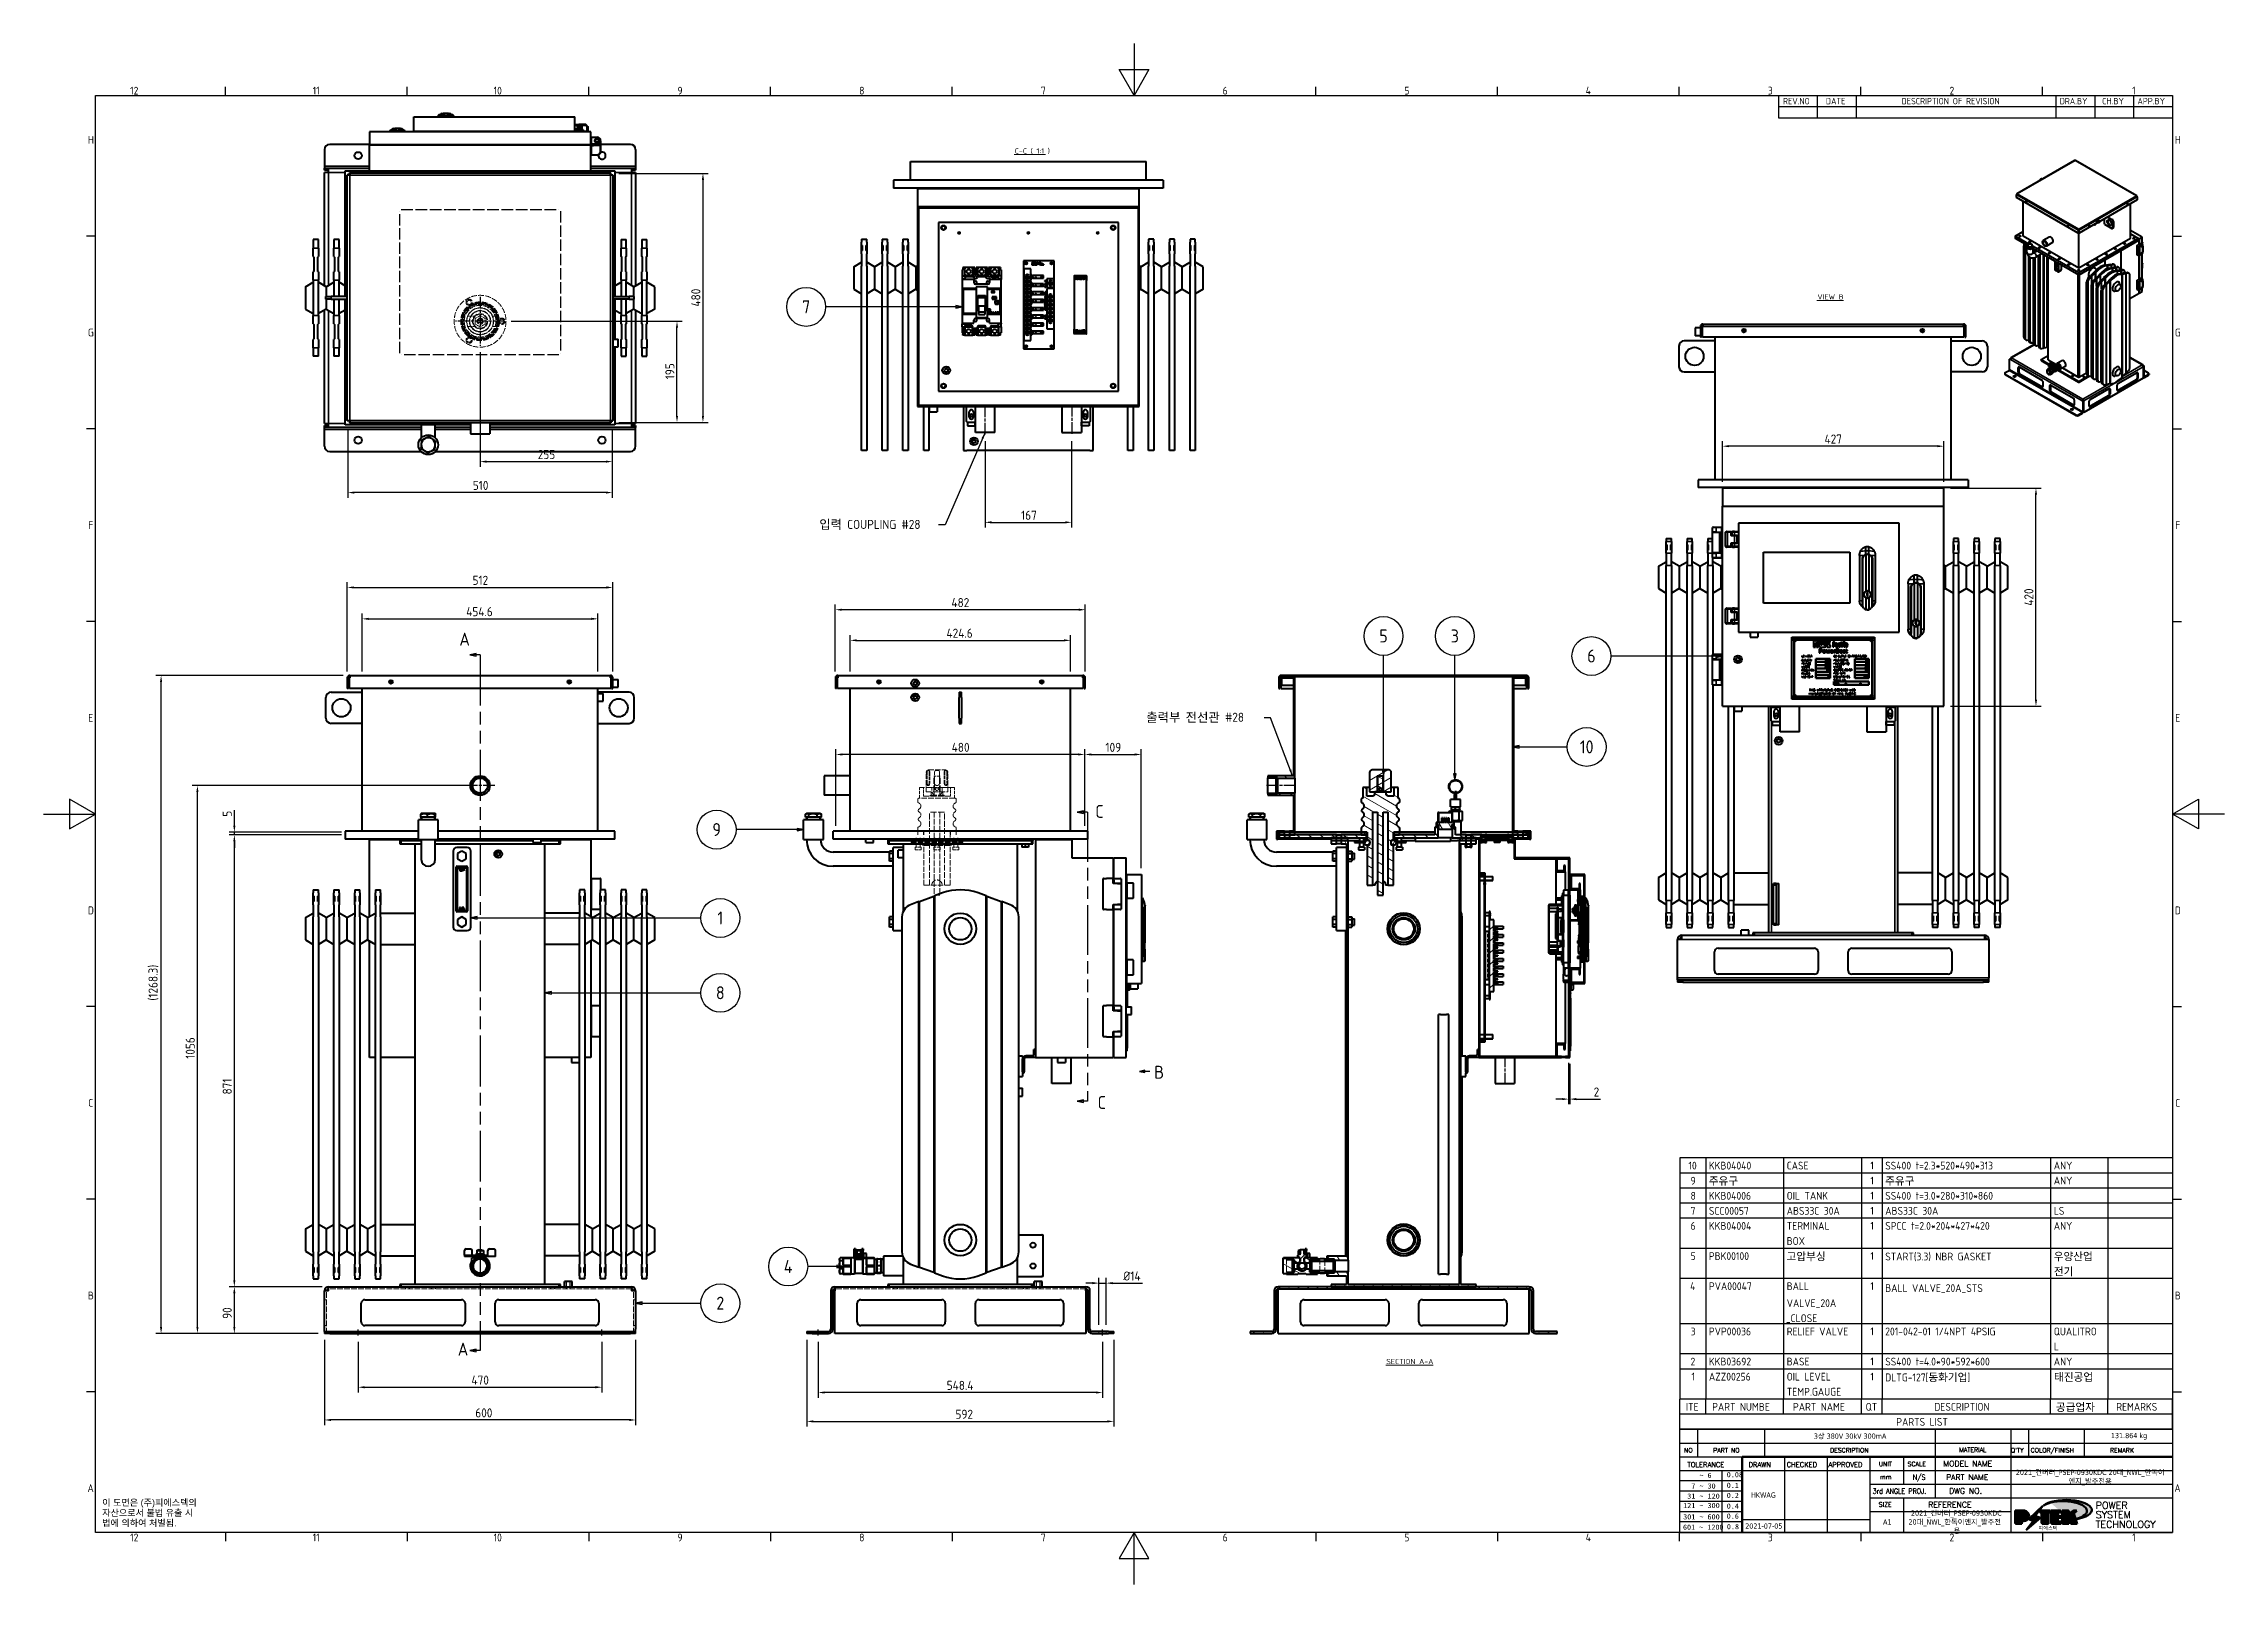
# Model space of a CAD drawing. Header units: millimetres. Extents: x 0 to 4205, y 0 to 2970.
import ezdxf
from ezdxf.enums import TextEntityAlignment as Align

# ---------------------------------------------------------------- set-up
doc = ezdxf.new("R2010")
doc.units = ezdxf.units.MM
doc.header["$LTSCALE"] = 5
for name, pattern in [('CHAIN', [0.3543, 0.2362, -0.0295, 0.0591, -0.0295]), ('DASHED', [0.2067, 0.1654, -0.0413]), ('DOUBLE_DASH_CHAIN', [1.2403, 0.6614, -0.0827, 0.1654, -0.0827, 0.1654, -0.0827])]:
    doc.linetypes.add(name, pattern=pattern)
doc.layers.get('0').update_dxf_attribs({"color": 3, "lineweight": 25})
for name, color, linetype, lineweight in [('가려진 것(ISO)', 2, 'DASHED', 18), ('가려진 좁은 것(ISO)', 2, 'DASHED', 18), ('가시적인 것(ISO)', 3, 'Continuous', 40), ('가시적인 좁은 것(ISO)', 3, 'Continuous', 35), ('경계(ISO)', 7, 'Continuous', 25), ('기호(ISO)', 5, 'Continuous', 25), ('단면선(ISO)', 7, 'CHAIN', 25), ('스케치 형상(ISO)', 3, 'Continuous', 25), ('제목(ISO)', 5, 'Continuous', 50), ('중심 표식(ISO)', 1, 'Continuous', 25), ('중심선(ISO)', 1, 'Continuous', 25), ('치수(ISO)', 2, 'Continuous', 25), ('해치(ISO)', 7, 'Continuous', 18)]:
    doc.layers.add(name, color=color, linetype=linetype, lineweight=lineweight)
doc.styles.add('HAN_291', font='')
doc.styles.add('HAN_370', font='', dxfattribs={"width": 2})
doc.styles.add('ISO Proportiona M2B', font='isocp.shx')
doc.styles.add('RC_284', font='ROMANC.shx')
doc.styles.add('RC_287', font='ROMANC.shx')
doc.styles.add('RC_292', font='ROMANC.shx')
doc.styles.add('ROMANT_294', font='romant.shx')
doc.styles.add('문자 텍스트_M2B', font='isocp.shx')
doc.styles.add('문자 텍스트_PSTEK_POSCO', font='isocp.shx')
doc.styles.add('부품번호텍스트_PSTEK_POSCO', font='isocp.shx')
doc.styles.add('치수 텍스트_PSTEK_POSCO', font='isocp.shx')
doc.styles.add('텍스트 스타일198', font='tahoma.ttf')
doc.styles.add('텍스트 스타일333', font='ROMANC.shx', dxfattribs={"width": 0.8})
doc.styles.add('텍스트 스타일512', font='isocp.shx')
doc.styles.get('HAN_291').set_extended_font_data('GulimChe')
doc.styles.get('HAN_370').set_extended_font_data('GulimChe')
doc.dimstyles.new('치수_PSTEK_POSCO', dxfattribs={"dimscale": 5, "dimtxt": 3.5, "dimasz": 2.5, "dimexe": 2, "dimexo": 2.5, "dimgap": 1, "dimtad": 1, "dimrnd": 1e-08, "dimdsep": 46, "dimtxsty": '치수 텍스트_PSTEK_POSCO', "dimcen": 0.09, "dimdle": 10, "dimclrd": 7, "dimclre": 7, "dimclrt": 2, "dimadec": 1, "dimazin": 2, "dimtfac": 1, "dimtmove": 0, "dimatfit": 3, "dimfxl": 0, "dimtolj": 1, "dimlwd": -1, "dimlwe": -1, "dimarcsym": 0})
doc.dimstyles.new('치수_PSTEK_POSCO$7', dxfattribs={"dimscale": 5, "dimtxt": 3.5, "dimasz": 2.5, "dimexe": 2, "dimexo": 2.5, "dimgap": 1, "dimtad": 1, "dimrnd": 1e-08, "dimdsep": 46, "dimtxsty": '치수 텍스트_PSTEK_POSCO', "dimcen": 0.09, "dimdle": 10, "dimclrd": 7, "dimclre": 7, "dimclrt": 2, "dimadec": 1, "dimazin": 2, "dimtfac": 1, "dimtmove": 0, "dimatfit": 3, "dimfxl": 0, "dimtolj": 1, "dimlwd": -1, "dimlwe": -1, "dimarcsym": 0})
pattern_1 = [(45, (0, 0), (-11.22532, 11.22532), [])]
pattern_2 = [(135.0002, (0, 0), (-11.22528, -11.22536), [])]
pattern_3 = [(60, (0, 0), (-13.74815, 7.937505), [])]
pattern_4 = [(120.0002, (0, 0), (-13.74813, -7.93754), [])]
pattern_5 = [(30, (0, 0), (-7.937505, 13.74815), [])]
pattern_6 = [(150.00025, (0, 0), (-7.93744, -13.74819), [])]

msp = doc.modelspace()

# ---------------------------------------------------------------- texts
at = {"layer": '기호(ISO)', "color": 2, "attachment_point": 7}
for s, insert, char_height, style in [('REV.NO', (3353.936, 2852.916), 12.5, 'ISO Proportiona M2B'), ('DATE', (3436.571, 2852.916), 12.5, 'ISO Proportiona M2B'), ('DESCRIPTION OF REVISION', (3582.535, 2852.916), 12.5, 'ISO Proportiona M2B'), ('DRA.BY', (3887.379, 2852.916), 12.5, 'ISO Proportiona M2B'), ('CH.BY', (3969.321, 2852.916), 12.5, 'ISO Proportiona M2B'), ('APP.BY', (4037.389, 2852.916), 12.5, 'ISO Proportiona M2B'), ('10', (3171.593, 799.682), 15, '문자 텍스트_M2B'), ('KKB04040', (3211.06, 799.682), 15, '문자 텍스트_M2B'), ('CASE', (3361.06, 799.682), 15, '문자 텍스트_M2B'), ('1', (3522.43, 799.914), 15, '문자 텍스트_M2B'), ('SS400 t=2.3*520*490*313', (3551.06, 799.682), 15, '문자 텍스트_M2B'), ('ANY', (3876.072, 799.825), 15, '문자 텍스트_M2B'), ('9', (3175.723, 770.622), 15, '문자 텍스트_M2B'), ('주유구', (3210.928, 768.468), 15, '문자 텍스트_M2B'), ('1', (3522.43, 770.855), 15, '문자 텍스트_M2B'), ('주유구', (3550.928, 768.468), 15, '문자 텍스트_M2B'), ('ANY', (3876.072, 770.765), 15, '문자 텍스트_M2B'), ('7', (3175.723, 712.61), 15, '문자 텍스트_M2B'), ('8', (3175.723, 741.563), 15, '문자 텍스트_M2B'), ('SCC00057', (3211.06, 712.503), 15, '문자 텍스트_M2B'), ('KKB04006', (3211.06, 741.563), 15, '문자 텍스트_M2B'), ('ABS33C 30A', (3361.072, 712.503), 15, '문자 텍스트_M2B'), ('OIL TANK', (3361.06, 741.563), 15, '문자 텍스트_M2B'), ('1', (3522.43, 741.795), 15, '문자 텍스트_M2B'), ('1', (3522.43, 712.735), 15, '문자 텍스트_M2B'), ('SS400 t=3.0*280*310*860', (3551.06, 741.563), 15, '문자 텍스트_M2B'), ('ABS33C 30A', (3551.072, 712.503), 15, '문자 텍스트_M2B'), ('LS', (3876.06, 712.503), 15, '문자 텍스트_M2B'), ('6', (3175.723, 683.452), 15, '문자 텍스트_M2B'), ('KKB04004', (3211.06, 683.443), 15, '문자 텍스트_M2B'), ('TERMINAL ', (3361.18, 683.443), 15, '문자 텍스트_M2B'), ('1', (3522.43, 683.676), 15, '문자 텍스트_M2B'), ('SPCC t=2.0*204*427*420', (3551.06, 683.443), 15, '문자 텍스트_M2B'), ('ANY', (3876.072, 683.586), 15, '문자 텍스트_M2B'), ('5', (3175.723, 625.324), 15, '문자 텍스트_M2B'), ('PBK00100', (3211.06, 625.324), 15, '문자 텍스트_M2B'), ('고압부싱', (3360.916, 622.973), 15, '문자 텍스트_M2B'), ('BOX', (3361.06, 654.384), 15, '문자 텍스트_M2B'), ('1', (3522.43, 625.557), 15, '문자 텍스트_M2B'), ('START(3.3) NBR GASKET', (3551.06, 622.973), 15, '문자 텍스트_M2B'), ('우양산업', (3875.928, 622.973), 15, '문자 텍스트_M2B'), ('전기', (3876.168, 593.949), 15, '문자 텍스트_M2B'), ('4', (3174.867, 567.411), 15, '문자 텍스트_M2B'), ('PVA00047', (3211.06, 567.205), 15, '문자 텍스트_M2B'), ('VALVE_20A', (3361.072, 533.139), 15, '문자 텍스트_M2B'), ('BALL ', (3361.06, 567.205), 15, '문자 텍스트_M2B'), ('1', (3522.43, 567.437), 15, '문자 텍스트_M2B'), ('BALL VALVE_20A_STS', (3551.06, 562.199), 15, '문자 텍스트_M2B'), ('_CLOSE', (3359.5, 504.08), 15, '문자 텍스트_M2B'), ('3', (3175.843, 480.026), 15, '문자 텍스트_M2B'), ('PVP00036', (3211.06, 480.026), 15, '문자 텍스트_M2B'), ('RELIEF VALVE', (3361.06, 480.026), 15, '문자 텍스트_M2B'), ('1', (3522.43, 480.259), 15, '문자 텍스트_M2B'), ('201-042-01 1/4NPT 4PSIG', (3550.976, 480.026), 15, '문자 텍스트_M2B'), ('QUALITRO', (3876.06, 480.026), 15, '문자 텍스트_M2B'), ('L', (3876.06, 450.967), 15, '문자 텍스트_M2B'), ('2', (3175.639, 421.907), 15, '문자 텍스트_M2B'), ('KKB03692', (3211.06, 421.907), 15, '문자 텍스트_M2B'), ('BASE', (3361.06, 421.907), 15, '문자 텍스트_M2B'), ('1', (3522.43, 422.139), 15, '문자 텍스트_M2B'), ('SS400 t=4.0*90*592*600', (3551.06, 421.907), 15, '문자 텍스트_M2B'), ('ANY', (3876.072, 422.05), 15, '문자 텍스트_M2B'), ('1', (3177.43, 393.08), 15, '문자 텍스트_M2B'), ('AZZ00256', (3211.072, 392.847), 15, '문자 텍스트_M2B'), ('TEMP.GAUGE', (3361.18, 363.788), 15, '문자 텍스트_M2B'), ('OIL LEVEL ', (3361.06, 392.847), 15, '문자 텍스트_M2B'), ('1', (3522.43, 393.08), 15, '문자 텍스트_M2B'), ('DLTG-127[동화기업]', (3551.06, 389.871), 15, '문자 텍스트_M2B'), ('태진공업', (3876.612, 390.496), 15, '문자 텍스트_M2B'), ('ITE', (3166.56, 334.728), 15, '문자 텍스트_M2B'), ('PART NUMBE', (3217.376, 334.728), 15, '문자 텍스트_M2B'), ('PART NAME', (3373.214, 334.728), 15, '문자 텍스트_M2B'), ('QT', (3513.223, 334.728), 15, '문자 텍스트_M2B'), ('DESCRIPTION', (3645.717, 334.728), 15, '문자 텍스트_M2B'), ('공급업자', (3880.123, 332.377), 15, '문자 텍스트_M2B'), ('REMARKS', (3996.548, 334.728), 15, '문자 텍스트_M2B'), ('PARTS LIST', (3572.382, 305.669), 15, '문자 텍스트_M2B')]:
    msp.add_mtext(s, dxfattribs=dict(at, insert=insert, char_height=char_height, style=style))
at = {"layer": '기호(ISO)', "color": 7}
for s, insert, char_height, attachment_point, style in [('C-C ( 1:1 )', (1872.688, 2757.107), 10, 7, '텍스트 스타일512'), ('VIEW B ', (3420.302, 2476.859), 10, 7, '텍스트 스타일512'), ('7', (1470.376, 2462.558), 25, 5, '부품번호텍스트_PSTEK_POSCO'), ('5', (2583.566, 1828.176), 25, 5, '부품번호텍스트_PSTEK_POSCO'), ('3', (2721.202, 1828.176), 25, 5, '부품번호텍스트_PSTEK_POSCO'), ('6', (2984.518, 1789.565), 25, 5, '부품번호텍스트_PSTEK_POSCO'), ('10', (2975.334, 1614.399), 25, 5, '부품번호텍스트_PSTEK_POSCO'), ('9', (1297.836, 1454.981), 25, 5, '부품번호텍스트_PSTEK_POSCO'), ('1', (1304.786, 1284.614), 25, 5, '부품번호텍스트_PSTEK_POSCO'), ('8', (1304.786, 1140.433), 25, 5, '부품번호텍스트_PSTEK_POSCO'), ('4', (1435.765, 612.751), 25, 5, '부품번호텍스트_PSTEK_POSCO'), ('2', (1304.786, 542.002), 25, 5, '부품번호텍스트_PSTEK_POSCO'), ('SECTION A-A ', (2589.034, 424.589), 10, 7, '텍스트 스타일512')]:
    msp.add_mtext(s, dxfattribs=dict(at, insert=insert, char_height=char_height, attachment_point=attachment_point, style=style))
at = {"layer": '기호(ISO)', "color": 2, "char_height": 17.5, "attachment_point": 4, "style": '치수 텍스트_PSTEK_POSCO'}
for s, insert, width in [('{\\fISOCP|b0|i0;\\H17.5000;입력 COUPLING #28}', (1495.626, 2042.256), 225.18473), ('{\\fISOCP|b0|i0;\\H17.5000;출력부 전선관 #28}', (2126.154, 1670.563), 222.36888)]:
    msp.add_mtext(s, dxfattribs=dict(at, insert=insert, width=width))
at = {"layer": '기호(ISO)', "color": 2, "insert": (112.953, 137.311), "char_height": 12.5, "width": 196.53052, "attachment_point": 4, "line_spacing_factor": 0.944221, "style": '문자 텍스트_PSTEK_POSCO'}
msp.add_mtext('{\\fArial|b0|i0;\\H12.5000;이 도면은 (주)피에스텍의\\P자산으로서 불법 유출 시 \\P법에 의하여 처벌됨.}', dxfattribs=at)

# ---------------------------------------------------------------- blocks, each defined once
blk = doc.blocks.new('경계 Default Border')
at = {"layer": '경계(ISO)'}
for p, q in [((70.08, 574), (70.08, 577.4)), ((140.17, 574), (140.17, 577.4)), ((210.25, 574), (210.25, 577.4)), ((280.33, 574), (280.33, 577.4)), ((350.42, 574), (350.42, 577.4)), ((490.58, 574), (490.58, 577.4)), ((560.67, 574), (560.67, 577.4)), ((630.75, 574), (630.75, 577.4)), ((700.83, 574), (700.83, 577.4)), ((770.92, 574), (770.92, 577.4)), ((20, 519.75), (16.6, 519.75)), ((821, 519.75), (824.4, 519.75)), ((20, 445.5), (16.6, 445.5)), ((821, 445.5), (824.4, 445.5)), ((20, 371.25), (16.6, 371.25)), ((821, 371.25), (824.4, 371.25)), ((20, 222.75), (16.6, 222.75)), ((821, 222.75), (824.4, 222.75)), ((20, 148.5), (16.6, 148.5)), ((821, 148.5), (824.4, 148.5)), ((20, 74.25), (16.6, 74.25)), ((821, 74.25), (824.4, 74.25)), ((70.08, 20), (70.08, 16.6)), ((140.17, 20), (140.17, 16.6)), ((210.25, 20), (210.25, 16.6)), ((280.33, 20), (280.33, 16.6)), ((350.42, 20), (350.42, 16.6)), ((490.58, 20), (490.58, 16.6)), ((560.67, 20), (560.67, 16.6)), ((630.75, 20), (630.75, 16.6)), ((700.83, 20), (700.83, 16.6)), ((770.92, 20), (770.92, 16.6))]:
    blk.add_line(p, q, dxfattribs=at)
at = {"layer": '경계(ISO)', "flags": 128}
for points in [[(420.5, 594), (420.5, 574), (414.73, 584), (426.27, 584), (420.5, 574)], [(20, 20), (20, 574), (821, 574), (821, 20), (20, 20)], [(0, 297), (20, 297), (10, 302.77), (10, 291.23), (20, 297)], [(841, 297), (821, 297), (831, 302.77), (831, 291.23), (821, 297)], [(420.5, 0), (420.5, 20), (414.73, 10), (426.27, 10), (420.5, 20)]]:
    blk.add_lwpolyline(points, dxfattribs=at)
at = {"layer": '경계(ISO)', "color": 2, "char_height": 3, "attachment_point": 7, "style": '문자 텍스트_M2B'}
for s, insert in [('12', (33.36, 574.37)), ('11', (103.78, 574.4)), ('10', (173.53, 574.37)), ('9', (244.44, 574.37)), ('8', (314.52, 574.37)), ('7', (384.6, 574.39)), ('6', (454.69, 574.37)), ('5', (524.77, 574.37)), ('4', (594.68, 574.4)), ('3', (664.96, 574.37)), ('2', (735, 574.37)), ('1', (805.44, 574.4)), ('H', (17.08, 555.37)), ('H', (821.88, 555.37)), ('G', (17.08, 481.1)), ('G', (821.88, 481.1)), ('F', (17.24, 406.87)), ('F', (822.04, 406.87)), ('E', (17.24, 332.6)), ('E', (822.04, 332.6)), ('D', (17.08, 258.35)), ('D', (821.88, 258.35)), ('C', (17.24, 184.1)), ('C', (822.04, 184.1)), ('B', (17.08, 109.85)), ('B', (821.88, 109.85)), ('A', (16.91, 35.62)), ('A', (821.71, 35.62)), ('12', (33.36, 16.57)), ('11', (103.78, 16.6)), ('10', (173.53, 16.57)), ('9', (244.44, 16.57)), ('8', (314.52, 16.57)), ('7', (384.6, 16.59)), ('6', (454.69, 16.57)), ('5', (524.77, 16.57)), ('4', (594.68, 16.6)), ('3', (664.96, 16.57)), ('2', (735, 16.57)), ('1', (805.44, 16.6))]:
    blk.add_mtext(s, dxfattribs=dict(at, insert=insert))
blk = doc.blocks.new('제목 블록 PSTEK')
h = blk.add_hatch(color=1)
edge = h.paths.add_edge_path(flags=0)
edge.add_line((314.22, 19.61), (314.22, 17))
edge.add_line((314.22, 17), (314.35, 17))
edge.add_arc((314.35, 17.65), 0.651, 270, 360)
edge.add_line((315, 17.65), (315, 18.96))
edge.add_arc((314.35, 18.96), 0.651, 0, 90)
edge.add_line((314.35, 19.61), (314.22, 19.61))
edge = h.paths.add_edge_path()
edge.add_arc((314.98, 18.29), 1.97, 270, 450)
edge.add_line((314.98, 20.26), (311.77, 20.26))
edge.add_line((311.77, 20.26), (311.77, 15.34))
edge.add_line((311.77, 15.34), (314.22, 15.34))
edge.add_line((314.22, 15.34), (314.22, 16.32))
edge.add_line((314.22, 16.32), (314.98, 16.32))
h = blk.add_hatch(color=252)
edge = h.paths.add_edge_path()
edge.add_arc((314.98, 18.29), 1.97, 270, 406.82787)
edge.add_arc((315.16, 18.14), 1.97, -90, 53.56098, ccw=False)
edge.add_line((315.16, 16.17), (314.4, 16.17))
edge.add_line((314.4, 16.17), (314.4, 15.19))
edge.add_line((314.4, 15.19), (311.94, 15.19))
edge.add_line((311.94, 15.19), (311.94, 15.34))
edge.add_line((311.94, 15.34), (314.22, 15.34))
edge.add_line((314.22, 15.34), (314.22, 16.32))
edge.add_line((314.22, 16.32), (314.98, 16.32))
h = blk.add_hatch(color=252)
edge = h.paths.add_edge_path()
edge.add_line((314.4, 19.46), (314.53, 19.46))
edge.add_arc((314.53, 18.81), 0.651, 60.41893, 90, ccw=False)
edge.add_arc((314.35, 18.96), 0.651, 39.96992, 90)
edge.add_line((314.35, 19.61), (314.22, 19.61))
edge.add_line((314.22, 19.61), (314.22, 17))
edge.add_line((314.22, 17), (314.35, 17))
edge.add_arc((314.35, 17.65), 0.651, 270, 274.69308)
edge.add_line((314.4, 17), (314.4, 19.46))
for color, points in [(252, [(317.22, 17.06), (322.03, 21.63), (322.28, 21.94), (317.05, 16.98), (318.75, 16.19), (316, 12.72), (316.34, 13), (318.92, 16.27)]), (5, [(321.62, 17.42), (319.53, 18.25), (322.45, 22.02), (317.22, 17.06), (318.92, 16.27), (316.17, 12.8)]), (1, [(324.48, 19.61), (325.24, 19.61), (325.24, 20.26), (321.23, 20.26), (321.23, 19.61), (321.98, 19.61), (321.98, 15.34), (324.48, 15.34)]), (252, [(321.98, 19.61), (321.4, 19.61), (321.4, 19.46), (321.98, 19.46)]), (252, [(324.66, 19.46), (325.42, 19.46), (325.42, 20.11), (325.24, 20.11), (325.24, 19.61), (324.48, 19.61), (324.48, 15.34), (322.16, 15.34), (322.16, 15.19), (324.66, 15.19)]), (1, [(329.23, 20.26), (325.66, 20.26), (325.66, 15.34), (329.36, 15.34), (329.36, 15.99), (328.11, 15.99), (328.11, 17.56), (329.23, 17.56), (329.23, 18.26), (328.11, 18.26), (328.11, 19.61), (329.23, 19.61)]), (252, [(328.29, 19.46), (329.41, 19.46), (329.41, 20.11), (329.23, 20.11), (329.23, 19.61), (328.11, 19.61), (328.11, 18.26), (328.29, 18.26)]), (252, [(328.29, 17.42), (329.41, 17.42), (329.41, 18.11), (329.23, 18.11), (329.23, 17.56), (328.11, 17.56), (328.11, 15.99), (328.29, 15.99)]), (1, [(332.33, 20.26), (329.86, 20.26), (329.86, 15.34), (332.33, 15.34), (332.33, 17.43), (333.07, 15.34), (335.49, 15.34), (334.25, 19.31), (335.44, 20.26), (334.31, 20.26), (332.33, 19)]), (252, [(332.51, 16.93), (332.33, 17.43), (332.33, 15.34), (330.04, 15.34), (330.04, 15.19), (332.51, 15.19)]), (252, [(332.51, 20.11), (332.33, 20.11), (332.33, 19), (332.51, 19.11)]), (252, [(335.62, 20.11), (335.25, 20.11), (334.25, 19.31), (335.49, 15.34), (333.2, 15.34), (333.25, 15.19), (335.66, 15.19), (334.43, 19.16)]), (252, [(329.54, 15.85), (329.36, 15.85), (329.36, 15.34), (325.83, 15.34), (325.83, 15.19), (329.54, 15.19)])]:
    blk.add_hatch(color=color).paths.add_polyline_path(points)
at = {"layer": '해치(ISO)', "true_color": 0x27d1fc}
h = blk.add_hatch(color=140, dxfattribs=at)
edge = h.paths.add_edge_path()
edge.add_ellipse((330.37, 20.16), major_axis=(9.1, 0), ratio=0.40699, start_angle=301.30985, end_angle=507.74369)
edge.add_ellipse((331.53, 20.46), major_axis=(-9.82, 0), ratio=0.39426, start_angle=111.51207, end_angle=334.47025, ccw=False)
edge.add_line((335.14, 16.86), (335.1, 16.99))
at = {"color": 180}
for p, q in [((182.48, 11.79), (182.48, 51.57)), ((182.48, 51.57), (372.48, 51.57)), ((189.27, 51.57), (189.27, 41.01)), ((215.22, 41.01), (215.22, 51.57)), ((280.88, 51.57), (280.88, 41.01)), ((310.09, 51.57), (310.09, 41.01)), ((316.9, 51.57), (316.9, 41.01)), ((338.46, 51.57), (338.46, 41.01)), ((372.48, 51.57), (372.48, 11.79)), ((182.48, 46.29), (372.48, 46.29)), ((182.48, 41.01), (206.45, 41.01)), ((182.48, 35.73), (206.45, 35.73)), ((198.86, 12.03), (198.86, 35.73)), ((206.45, 35.73), (372.48, 35.73)), ((222.94, 11.79), (222.94, 41.01)), ((239.43, 11.79), (239.43, 41.01)), ((255.92, 11.79), (255.92, 41.01)), ((268.69, 41.01), (268.69, 30.45)), ((280.88, 41.01), (280.88, 25.17)), ((310.09, 41.01), (310.09, 11.79)), ((182.48, 31.78), (206.45, 31.78)), ((182.48, 27.83), (206.45, 27.83)), ((255.92, 30.45), (372.48, 30.45)), ((182.48, 23.88), (206.45, 23.88)), ((182.48, 19.93), (206.45, 19.93)), ((255.92, 25.17), (372.48, 25.17)), ((255.92, 19.89), (310.09, 19.89)), ((268.69, 25.17), (268.69, 11.79)), ((182.48, 15.98), (206.45, 15.98)), ((182.48, 11.79), (372.48, 11.79)), ((206.45, 16.74), (255.92, 16.74))]:
    blk.add_line(p, q, dxfattribs=at)
at = {"color": 7, "lineweight": 50}
for p, q in [((206.45, 11.79), (206.45, 41.01)), ((206.45, 41.01), (372.48, 41.01))]:
    blk.add_line(p, q, dxfattribs=at)
at = {"color": 7}
for p, q in [((314.98, 20.26), (311.77, 20.26)), ((311.77, 20.26), (311.77, 15.34)), ((314.98, 20.26), (311.77, 20.26)), ((311.77, 20.26), (311.77, 15.34)), ((314.22, 17), (314.22, 19.61)), ((314.22, 19.61), (314.35, 19.61)), ((314.35, 19.61), (314.22, 19.61)), ((314.22, 19.61), (314.22, 17)), ((314.22, 17), (314.22, 19.61)), ((314.22, 19.61), (314.35, 19.61)), ((314.35, 17), (314.22, 17)), ((314.22, 17), (314.35, 17)), ((314.35, 17), (314.22, 17)), ((314.4, 19.46), (314.53, 19.46)), ((314.4, 17), (314.4, 19.46)), ((315, 18.96), (315, 17.65)), ((315, 18.96), (315, 17.65)), ((316.17, 12.8), (321.62, 17.42)), ((322.28, 21.94), (317.05, 16.98)), ((317.05, 16.98), (318.75, 16.19)), ((322.45, 22.02), (317.22, 17.06)), ((317.22, 17.06), (322.03, 21.63)), ((318.92, 16.27), (317.22, 17.06)), ((317.22, 17.06), (318.92, 16.27)), ((319.53, 18.25), (322.45, 22.02)), ((321.62, 17.42), (319.53, 18.25)), ((325.24, 20.26), (321.23, 20.26)), ((321.23, 20.26), (321.23, 19.61)), ((325.24, 20.26), (321.23, 20.26)), ((321.23, 20.26), (321.23, 19.61)), ((321.23, 19.61), (321.98, 19.61)), ((321.23, 19.61), (321.98, 19.61)), ((321.4, 19.61), (321.4, 19.46)), ((321.98, 19.61), (321.4, 19.61)), ((321.4, 19.46), (321.98, 19.46)), ((321.98, 19.61), (321.98, 15.34)), ((321.98, 19.46), (321.98, 19.61)), ((321.98, 19.61), (321.98, 15.34)), ((322.03, 21.63), (322.28, 21.94)), ((324.48, 19.61), (325.24, 19.61)), ((324.48, 15.34), (324.48, 19.61)), ((325.24, 19.61), (324.48, 19.61)), ((324.48, 19.61), (324.48, 15.34)), ((324.48, 19.61), (325.24, 19.61)), ((324.48, 15.34), (324.48, 19.61)), ((324.66, 19.46), (325.42, 19.46)), ((324.66, 15.19), (324.66, 19.46)), ((325.24, 19.61), (325.24, 20.26)), ((325.24, 19.61), (325.24, 20.26)), ((325.42, 20.11), (325.24, 20.11)), ((325.24, 20.11), (325.24, 19.61)), ((325.42, 19.46), (325.42, 20.11)), ((329.23, 20.26), (325.66, 20.26)), ((325.66, 20.26), (325.66, 15.34)), ((325.66, 20.26), (325.66, 15.34)), ((329.23, 20.26), (325.66, 20.26)), ((328.11, 18.26), (328.11, 19.61)), ((328.11, 19.61), (329.23, 19.61)), ((329.23, 19.61), (328.11, 19.61)), ((328.11, 19.61), (328.11, 18.26)), ((328.11, 18.26), (328.11, 19.61)), ((328.11, 19.61), (329.23, 19.61)), ((329.23, 18.26), (328.11, 18.26)), ((328.11, 18.26), (328.29, 18.26)), ((329.23, 18.26), (328.11, 18.26)), ((328.11, 17.56), (329.23, 17.56)), ((328.11, 15.99), (328.11, 17.56)), ((329.23, 17.56), (328.11, 17.56)), ((328.11, 17.56), (328.11, 15.99)), ((328.11, 17.56), (329.23, 17.56)), ((328.11, 15.99), (328.11, 17.56)), ((328.29, 18.26), (328.29, 19.46)), ((328.29, 19.46), (329.41, 19.46)), ((328.29, 15.99), (328.29, 17.42)), ((328.29, 17.42), (329.41, 17.42)), ((329.23, 19.61), (329.23, 20.26)), ((329.23, 19.61), (329.23, 20.26)), ((329.41, 20.11), (329.23, 20.11)), ((329.23, 20.11), (329.23, 19.61)), ((329.23, 17.56), (329.23, 18.26)), ((329.23, 17.56), (329.23, 18.26)), ((329.41, 18.11), (329.23, 18.11)), ((329.23, 18.11), (329.23, 17.56)), ((329.41, 19.46), (329.41, 20.11)), ((329.41, 17.42), (329.41, 18.11)), ((332.33, 20.26), (329.86, 20.26)), ((329.86, 20.26), (329.86, 15.34)), ((329.86, 20.26), (329.86, 15.34)), ((332.33, 20.26), (329.86, 20.26)), ((334.31, 20.26), (332.33, 19)), ((332.33, 19), (332.33, 20.26)), ((334.31, 20.26), (332.33, 19)), ((332.33, 19), (332.33, 20.26)), ((332.51, 20.11), (332.33, 20.11)), ((332.33, 20.11), (332.33, 19)), ((332.33, 19), (332.51, 19.11)), ((332.33, 17.43), (333.07, 15.34)), ((332.33, 15.34), (332.33, 17.43)), ((332.51, 16.93), (332.33, 17.43)), ((332.33, 17.43), (332.33, 15.34)), ((332.33, 17.43), (333.07, 15.34)), ((332.33, 15.34), (332.33, 17.43)), ((332.51, 19.11), (332.51, 20.11)), ((332.51, 15.19), (332.51, 16.93)), ((334.25, 19.31), (335.44, 20.26)), ((334.25, 19.31), (335.44, 20.26)), ((335.25, 20.11), (334.25, 19.31)), ((335.49, 15.34), (334.25, 19.31)), ((334.25, 19.31), (335.49, 15.34)), ((335.49, 15.34), (334.25, 19.31)), ((335.44, 20.26), (334.31, 20.26)), ((335.44, 20.26), (334.31, 20.26)), ((334.43, 19.16), (335.62, 20.11)), ((335.66, 15.19), (334.43, 19.16)), ((335.62, 20.11), (335.25, 20.11)), ((345.04, 17.5), (344.99, 17.69)), ((311.77, 15.34), (314.22, 15.34)), ((311.77, 15.34), (314.22, 15.34)), ((314.22, 15.34), (311.94, 15.34)), ((311.94, 15.34), (311.94, 15.19)), ((311.94, 15.19), (314.4, 15.19)), ((314.22, 16.32), (314.98, 16.32)), ((314.22, 15.34), (314.22, 16.32)), ((314.98, 16.32), (314.22, 16.32)), ((314.22, 16.32), (314.22, 15.34)), ((314.22, 16.32), (314.98, 16.32)), ((314.22, 15.34), (314.22, 16.32)), ((314.4, 16.17), (315.16, 16.17)), ((314.4, 15.19), (314.4, 16.17)), ((318.75, 16.19), (316, 12.72)), ((316, 12.72), (316.34, 13)), ((318.92, 16.27), (316.17, 12.8)), ((316.34, 13), (318.92, 16.27)), ((321.98, 15.34), (324.48, 15.34)), ((321.98, 15.34), (324.48, 15.34)), ((324.48, 15.34), (322.16, 15.34)), ((322.16, 15.34), (322.16, 15.19)), ((322.16, 15.19), (324.66, 15.19)), ((325.66, 15.34), (329.36, 15.34)), ((325.66, 15.34), (329.36, 15.34)), ((329.36, 15.34), (325.83, 15.34)), ((325.83, 15.34), (325.83, 15.19)), ((325.83, 15.19), (329.54, 15.19)), ((329.36, 15.99), (328.11, 15.99)), ((328.11, 15.99), (328.29, 15.99)), ((329.36, 15.99), (328.11, 15.99)), ((329.36, 15.34), (329.36, 15.99)), ((329.36, 15.34), (329.36, 15.99)), ((329.54, 15.85), (329.36, 15.85)), ((329.36, 15.85), (329.36, 15.34)), ((329.54, 15.19), (329.54, 15.85)), ((329.86, 15.34), (332.33, 15.34)), ((329.86, 15.34), (332.33, 15.34)), ((332.33, 15.34), (330.04, 15.34)), ((330.04, 15.34), (330.04, 15.19)), ((330.04, 15.19), (332.51, 15.19)), ((333.07, 15.34), (335.49, 15.34)), ((333.07, 15.34), (335.49, 15.34)), ((335.49, 15.34), (333.2, 15.34)), ((333.2, 15.34), (333.25, 15.19)), ((333.25, 15.19), (335.66, 15.19))]:
    blk.add_line(p, q, dxfattribs=at)
at = {"color": 1}
for p, q in [((314.98, 20.26), (311.77, 20.26)), ((311.77, 20.26), (311.77, 15.34)), ((314.22, 17), (314.22, 19.61)), ((314.22, 19.61), (314.35, 19.61)), ((314.35, 17), (314.22, 17)), ((315, 18.96), (315, 17.65)), ((325.24, 20.26), (321.23, 20.26)), ((321.23, 20.26), (321.23, 19.61)), ((321.23, 19.61), (321.98, 19.61)), ((321.98, 19.61), (321.98, 15.34)), ((324.48, 19.61), (325.24, 19.61)), ((324.48, 15.34), (324.48, 19.61)), ((325.24, 19.61), (325.24, 20.26)), ((329.23, 20.26), (325.66, 20.26)), ((325.66, 20.26), (325.66, 15.34)), ((328.11, 18.26), (328.11, 19.61)), ((328.11, 19.61), (329.23, 19.61)), ((329.23, 18.26), (328.11, 18.26)), ((328.11, 17.56), (329.23, 17.56)), ((328.11, 15.99), (328.11, 17.56)), ((329.23, 19.61), (329.23, 20.26)), ((329.23, 17.56), (329.23, 18.26)), ((332.33, 20.26), (329.86, 20.26)), ((329.86, 20.26), (329.86, 15.34)), ((334.31, 20.26), (332.33, 19)), ((332.33, 19), (332.33, 20.26)), ((332.33, 17.43), (333.07, 15.34)), ((332.33, 15.34), (332.33, 17.43)), ((334.25, 19.31), (335.44, 20.26)), ((335.49, 15.34), (334.25, 19.31)), ((335.44, 20.26), (334.31, 20.26)), ((311.77, 15.34), (314.22, 15.34)), ((314.22, 16.32), (314.98, 16.32)), ((314.22, 15.34), (314.22, 16.32)), ((321.98, 15.34), (324.48, 15.34)), ((325.66, 15.34), (329.36, 15.34)), ((329.36, 15.99), (328.11, 15.99)), ((329.36, 15.34), (329.36, 15.99)), ((329.86, 15.34), (332.33, 15.34)), ((333.07, 15.34), (335.49, 15.34))]:
    blk.add_line(p, q, dxfattribs=at)
at = {"color": 5}
for p, q in [((316.17, 12.8), (321.62, 17.42)), ((322.45, 22.02), (317.22, 17.06)), ((317.22, 17.06), (318.92, 16.27)), ((319.53, 18.25), (322.45, 22.02)), ((321.62, 17.42), (319.53, 18.25)), ((318.92, 16.27), (316.17, 12.8))]:
    blk.add_line(p, q, dxfattribs=at)
at = {"color": 7}
for centre, radius, start, end in [((314.35, 18.96), 0.651, 0, 90), ((314.35, 18.96), 0.651, 39.96992, 90), ((314.35, 18.96), 0.651, 0, 90), ((314.35, 17.65), 0.651, 270, 0), ((314.35, 17.65), 0.651, 270, 0), ((314.35, 17.65), 0.651, 270, 274.69308), ((314.53, 18.81), 0.651, 60.41893, 90), ((314.98, 18.29), 1.97, 270, 90), ((314.98, 18.29), 1.97, 270, 90), ((314.98, 18.29), 1.97, 270, 46.82787), ((315.16, 18.14), 1.97, 270, 53.56098)]:
    blk.add_arc(centre, radius, start, end, dxfattribs=at)
at = {"color": 1}
for centre, radius, start, end in [((314.35, 18.96), 0.651, 0, 90), ((314.35, 17.65), 0.651, 270, 0), ((314.98, 18.29), 1.97, 270, 90)]:
    blk.add_arc(centre, radius, start, end, dxfattribs=at)
at = {"layer": '제목(ISO)', "lineweight": 18}
blk.add_line((182.48, 35.73), (182.48, 11.79), dxfattribs=at)
at = {"layer": '제목(ISO)'}
for p, q in [((314.98, 20.26), (311.77, 20.26)), ((311.77, 20.26), (311.77, 15.34)), ((314.22, 17), (314.22, 19.61)), ((314.22, 19.61), (314.35, 19.61)), ((314.35, 19.61), (314.22, 19.61)), ((314.22, 19.61), (314.22, 17)), ((314.35, 17), (314.22, 17)), ((314.22, 17), (314.35, 17)), ((314.4, 19.46), (314.53, 19.46)), ((314.4, 17), (314.4, 19.46)), ((315, 18.96), (315, 17.65)), ((316.17, 12.8), (321.62, 17.42)), ((322.28, 21.94), (317.05, 16.98)), ((317.05, 16.98), (318.75, 16.19)), ((322.45, 22.02), (317.22, 17.06)), ((317.22, 17.06), (322.03, 21.63)), ((317.22, 17.06), (318.92, 16.27)), ((318.92, 16.27), (317.22, 17.06)), ((319.53, 18.25), (322.45, 22.02)), ((321.62, 17.42), (319.53, 18.25)), ((325.24, 20.26), (321.23, 20.26)), ((321.23, 20.26), (321.23, 19.61)), ((321.23, 19.61), (321.98, 19.61)), ((321.98, 19.61), (321.4, 19.61)), ((321.4, 19.61), (321.4, 19.46)), ((321.4, 19.46), (321.98, 19.46)), ((321.98, 19.61), (321.98, 15.34)), ((321.98, 19.46), (321.98, 19.61)), ((322.03, 21.63), (322.28, 21.94)), ((324.48, 19.61), (325.24, 19.61)), ((324.48, 15.34), (324.48, 19.61)), ((325.24, 19.61), (324.48, 19.61)), ((324.48, 19.61), (324.48, 15.34)), ((324.66, 19.46), (325.42, 19.46)), ((324.66, 15.19), (324.66, 19.46)), ((325.24, 19.61), (325.24, 20.26)), ((325.42, 20.11), (325.24, 20.11)), ((325.24, 20.11), (325.24, 19.61)), ((325.42, 19.46), (325.42, 20.11)), ((329.23, 20.26), (325.66, 20.26)), ((325.66, 20.26), (325.66, 15.34)), ((328.11, 18.26), (328.11, 19.61)), ((328.11, 19.61), (329.23, 19.61)), ((329.23, 19.61), (328.11, 19.61)), ((328.11, 19.61), (328.11, 18.26)), ((329.23, 18.26), (328.11, 18.26)), ((328.11, 18.26), (328.29, 18.26)), ((328.11, 15.99), (328.11, 17.56)), ((328.11, 17.56), (329.23, 17.56)), ((329.23, 17.56), (328.11, 17.56)), ((328.11, 17.56), (328.11, 15.99)), ((328.29, 19.46), (329.41, 19.46)), ((328.29, 18.26), (328.29, 19.46)), ((328.29, 17.42), (329.41, 17.42)), ((328.29, 15.99), (328.29, 17.42)), ((329.23, 19.61), (329.23, 20.26)), ((329.41, 20.11), (329.23, 20.11)), ((329.23, 20.11), (329.23, 19.61)), ((329.23, 17.56), (329.23, 18.26)), ((329.41, 18.11), (329.23, 18.11)), ((329.23, 18.11), (329.23, 17.56)), ((329.41, 19.46), (329.41, 20.11)), ((329.41, 17.42), (329.41, 18.11)), ((332.33, 20.26), (329.86, 20.26)), ((329.86, 20.26), (329.86, 15.34)), ((334.31, 20.26), (332.33, 19)), ((332.33, 19), (332.33, 20.26)), ((332.51, 20.11), (332.33, 20.11)), ((332.33, 20.11), (332.33, 19)), ((332.33, 19), (332.51, 19.11)), ((332.33, 15.34), (332.33, 17.43)), ((332.33, 17.43), (333.07, 15.34)), ((332.51, 16.93), (332.33, 17.43)), ((332.33, 17.43), (332.33, 15.34)), ((332.51, 19.11), (332.51, 20.11)), ((332.51, 15.19), (332.51, 16.93)), ((334.25, 19.31), (335.44, 20.26)), ((335.25, 20.11), (334.25, 19.31)), ((335.49, 15.34), (334.25, 19.31)), ((334.25, 19.31), (335.49, 15.34)), ((335.44, 20.26), (334.31, 20.26)), ((334.43, 19.16), (335.62, 20.11)), ((335.66, 15.19), (334.43, 19.16)), ((335.62, 20.11), (335.25, 20.11)), ((311.77, 15.34), (314.22, 15.34)), ((314.22, 15.34), (311.94, 15.34)), ((311.94, 15.34), (311.94, 15.19)), ((311.94, 15.19), (314.4, 15.19)), ((314.22, 15.34), (314.22, 16.32)), ((314.22, 16.32), (314.98, 16.32)), ((314.98, 16.32), (314.22, 16.32)), ((314.22, 16.32), (314.22, 15.34)), ((314.4, 15.19), (314.4, 16.17)), ((314.4, 16.17), (315.16, 16.17)), ((318.75, 16.19), (316, 12.72)), ((316, 12.72), (316.34, 13)), ((318.92, 16.27), (316.17, 12.8)), ((316.34, 13), (318.92, 16.27)), ((321.98, 15.34), (324.48, 15.34)), ((324.48, 15.34), (322.16, 15.34)), ((322.16, 15.34), (322.16, 15.19)), ((322.16, 15.19), (324.66, 15.19)), ((325.66, 15.34), (329.36, 15.34)), ((329.36, 15.34), (325.83, 15.34)), ((325.83, 15.34), (325.83, 15.19)), ((325.83, 15.19), (329.54, 15.19)), ((329.36, 15.99), (328.11, 15.99)), ((328.11, 15.99), (328.29, 15.99)), ((329.36, 15.34), (329.36, 15.99)), ((329.54, 15.85), (329.36, 15.85)), ((329.36, 15.85), (329.36, 15.34)), ((329.54, 15.19), (329.54, 15.85)), ((329.86, 15.34), (332.33, 15.34)), ((332.33, 15.34), (330.04, 15.34)), ((330.04, 15.34), (330.04, 15.19)), ((330.04, 15.19), (332.51, 15.19)), ((333.07, 15.34), (335.49, 15.34)), ((335.49, 15.34), (333.2, 15.34)), ((333.2, 15.34), (333.25, 15.19)), ((333.25, 15.19), (335.66, 15.19))]:
    blk.add_line(p, q, dxfattribs=at)
at = {"layer": '제목(ISO)', "color": 4}
blk.add_line((335.14, 16.86), (335.1, 16.99), dxfattribs=at)
at = {"layer": '제목(ISO)'}
for centre, radius, start, end in [((314.35, 18.96), 0.651, 0, 90), ((314.35, 18.96), 0.651, 39.96992, 90), ((314.35, 17.65), 0.651, 270, 0), ((314.35, 17.65), 0.651, 270, 274.69308), ((314.53, 18.81), 0.651, 60.41893, 90), ((314.98, 18.29), 1.97, 46.82787, 90), ((314.98, 18.29), 1.97, 270, 46.82787), ((314.98, 18.29), 1.97, 270, 46.82787), ((315.16, 18.14), 1.97, 270, 53.56098)]:
    blk.add_arc(centre, radius, start, end, dxfattribs=at)
at = {"layer": '제목(ISO)', "color": 4}
for centre, major_axis, ratio, start_param, end_param in [((331.53, 20.46), (9.82, 0), 0.39426, 5.087845, 8.9792), ((330.37, 20.16), (9.1, 0), 0.40699, 5.258849, 8.861799)]:
    blk.add_ellipse(centre, major_axis=major_axis, ratio=ratio, start_param=start_param, end_param=end_param, dxfattribs=at)
at = {"color": 2}
for s, height, style, p in [('NO', 1.742, 'RC_284', (184.14, 42.62)), ('PART NO', 1.742, 'RC_284', (195.34, 42.62)), ('DESCRIPTION', 1.7424, 'RC_284', (240.4, 42.62)), ("Q'TY", 1.742, 'RC_284', (310.14, 42.62)), ('COLOR/FINISH', 1.7424, 'RC_284', (317.77, 42.62)), ('REMARK', 1.742, 'RC_284', (348.35, 42.62)), (' TOLERANCE', 1.9, 'RC_287', (184.09, 37.01)), ('    ~ 6', 2, 'HAN_291', (183.77, 32.82)), ('0.08', 2, 'HAN_291', (200.55, 33.1)), ('DRAWN', 1.9, 'RC_287', (208.98, 37.01)), ('CHECKED', 1.9, 'RC_287', (223.69, 37.01)), ('APPROVED', 1.9, 'RC_287', (239.78, 37.01)), ('UNIT', 1.742, 'RC_284', (259.17, 37.34)), ('SCALE', 1.742, 'RC_284', (270.29, 37.34)), ('MODEL NAME', 2.178, 'RC_292', (284.1, 37.25)), ('PART NAME', 2.178, 'RC_292', (285.14, 32.03)), (' 31 ~ 120', 2, 'HAN_291', (183.77, 24.83)), ('  7 ~ 30', 2, 'HAN_291', (183.77, 28.71)), ('0.1', 2, 'HAN_291', (200.55, 28.99)), ('0.2', 2, 'HAN_291', (200.55, 25.11)), ('mm', 1.742, 'RC_284', (259.65, 32.35)), (' DWG NO.', 2.178, 'RC_292', (284.81, 26.75)), ('301 ~ 600', 2, 'HAN_291', (183.77, 16.83)), ('121 ~ 300', 2, 'HAN_291', (183.77, 21.21)), ('0.4', 2, 'HAN_291', (200.55, 21)), ('0.6', 2, 'HAN_291', (200.55, 17.12)), ('SIZE', 1.742, 'RC_284', (259.17, 21.69)), ('REFERENCE', 2.178, 'RC_292', (278.27, 21.43)), ('601 ~ 1200', 2, 'HAN_291', (183.68, 12.85)), ('0.8', 2, 'HAN_291', (200.61, 13.06))]:
    blk.add_text(s, height=height, dxfattribs=dict(at, style=style)).set_placement(p)
at = {"color": 2, "style": 'RC_284'}
blk.add_text('MATERIAL', height=1.742, dxfattribs=at).set_placement((295.48, 43.65), align=Align.MIDDLE_CENTER)
at = {"color": 7, "style": '텍스트 스타일333', "width": 0.8}
blk.add_text('N/S', height=2, dxfattribs=at).set_placement((274.78, 33.09), align=Align.MIDDLE_CENTER)
at = {"color": 2, "style": '텍스트 스타일333', "width": 0.8}
blk.add_text('3rd ANGLE PROJ.', height=2, dxfattribs=at).set_placement((256.84, 26.76))
at = {"color": 7, "style": 'ROMANT_294'}
for s, p in [('POWER', (342.83, 20.97)), ('SYSTEM', (342.83, 17.33)), ('TECHNOLOGY', (342.83, 13.57))]:
    blk.add_text(s, height=2.7, dxfattribs=at).set_placement(p)
at = {"color": 7, "insert": (320.85, 14.21), "char_height": 1.4, "attachment_point": 1, "line_spacing_factor": 0.332, "style": 'HAN_370'}
blk.add_mtext('\\fHY견고딕|b0|i0;\\H1.4000;피에스텍', dxfattribs=at)
at = {"layer": '제목(ISO)', "color": 7, "style": '텍스트 스타일198'}
for tag, p in [('부품_번호', (202.02, 48.68)), ('재질', (295.48, 48.93)), ("3._Q'TY", (313.5, 48.93)), ('4._COLOR', (327.68, 48.93)), ('1._MODEL_NAME', (341.23, 38.37)), ('점검자', (231.18, 26.23)), ('엔지니어링_승인자', (247.67, 26.23)), ('부품_번호', (340.68, 27.81)), ('점검_날짜', (231.18, 14.27)), ('엔지니어링_승인_날짜', (247.67, 14.27))]:
    blk.add_attdef(tag, text='', height=2, dxfattribs=at).set_placement(p, align=Align.MIDDLE_CENTER)
for tag, p in [('설명_001', (234.15, 47.95)), ('질량\\P3;_001', (348.71, 48.16)), ('제목_001', (312.04, 33.99)), ('설계자_001', (209.94, 25.23)), ('제목_002', (332.35, 30.56)), ('시트_크기_001', (260.84, 14.83)), ('프로젝트_002', (270.64, 14.85)), ('프로젝트_001', (271.61, 18.28)), ('작성_날짜_001', (207.69, 13.27)), ('프로젝트_003', (288.03, 11.45))]:
    blk.add_attdef(tag, p, '', height=2, dxfattribs=at)
blk = doc.blocks.new('2dTransSection0')
at = {"layer": '단면선(ISO)', "linetype": 'Continuous'}
for p, q in [((166.82, 358.91), (164.32, 358.41)), ((166.82, 358.41), (164.32, 358.41)), ((164.32, 358.41), (166.82, 357.91)), ((166.82, 357.91), (166.82, 358.91)), ((168.32, 358.41), (166.82, 358.41)), ((168.32, 358.41), (168.32, 354.45)), ((168.32, 94.09), (168.32, 90.12)), ((166.82, 90.62), (164.32, 90.12)), ((166.82, 90.12), (164.32, 90.12)), ((164.32, 90.12), (166.82, 89.62)), ((166.82, 89.62), (166.82, 90.62)), ((168.32, 90.12), (166.82, 90.12))]:
    blk.add_line(p, q, dxfattribs=at)
at = {"layer": '단면선(ISO)', "linetype": 'DOUBLE_DASH_CHAIN', "ltscale": 5.919828}
blk.add_line((168.32, 358.41), (168.32, 90.12), dxfattribs=at)
at = {"layer": '단면선(ISO)', "linetype": 'Continuous', "flags": 128}
for points in [[(166.82, 358.91), (164.32, 358.41), (166.82, 357.91), (166.82, 358.91)], [(166.82, 90.62), (164.32, 90.12), (166.82, 89.62), (166.82, 90.62)]]:
    blk.add_lwpolyline(points, dxfattribs=at)
at = {"layer": '단면선(ISO)'}
for points in [[(166.82, 358.91), (164.32, 358.41), (166.82, 357.91), (166.82, 358.91)], [(166.82, 90.62), (164.32, 90.12), (166.82, 89.62), (166.82, 90.62)]]:
    blk.add_solid(points, dxfattribs=at)
at = {"layer": '단면선(ISO)', "char_height": 5, "attachment_point": 7, "style": '부품번호텍스트_PSTEK_POSCO'}
for insert in [(160.34, 361.91), (159.72, 88.18)]:
    blk.add_mtext('A', dxfattribs=dict(at, insert=insert))
blk = doc.blocks.new('2dTransSection1')
at = {"layer": '단면선(ISO)', "linetype": 'Continuous'}
for p, q in [((424.63, 198.18), (422.63, 197.78)), ((424.63, 197.78), (422.63, 197.78)), ((422.63, 197.78), (424.63, 197.38)), ((424.63, 197.38), (424.63, 198.18)), ((426.63, 197.78), (424.63, 197.78))]:
    blk.add_line(p, q, dxfattribs=at)
at = {"layer": '단면선(ISO)', "linetype": 'Continuous', "flags": 128}
blk.add_lwpolyline([(424.63, 198.18), (422.63, 197.78), (424.63, 197.38), (424.63, 198.18)], dxfattribs=at)
at = {"layer": '단면선(ISO)'}
blk.add_solid([(424.63, 198.18), (422.63, 197.78), (424.63, 197.38), (424.63, 198.18)], dxfattribs=at)
at = {"layer": '단면선(ISO)', "insert": (428.29, 194.94), "char_height": 5, "attachment_point": 7, "style": '부품번호텍스트_PSTEK_POSCO'}
blk.add_mtext('B', dxfattribs=at)
blk = doc.blocks.new('2dTransSection2')
at = {"layer": '단면선(ISO)', "linetype": 'Continuous'}
for p, q in [((401.03, 298.21), (398.53, 297.71)), ((401.03, 297.71), (398.53, 297.71)), ((398.53, 297.71), (401.03, 297.21)), ((401.03, 297.21), (401.03, 298.21)), ((402.53, 297.71), (401.03, 297.71)), ((402.53, 297.71), (402.53, 293.91)), ((401.03, 186.8), (398.53, 186.3)), ((401.03, 186.3), (398.53, 186.3)), ((398.53, 186.3), (401.03, 185.8)), ((401.03, 185.8), (401.03, 186.8)), ((402.53, 186.3), (401.03, 186.3)), ((402.53, 190.1), (402.53, 186.3))]:
    blk.add_line(p, q, dxfattribs=at)
at = {"layer": '단면선(ISO)', "linetype": 'DOUBLE_DASH_CHAIN', "ltscale": 5.784095}
blk.add_line((402.53, 297.71), (402.53, 186.3), dxfattribs=at)
at = {"layer": '단면선(ISO)', "linetype": 'Continuous', "flags": 128}
for points in [[(401.03, 298.21), (398.53, 297.71), (401.03, 297.21), (401.03, 298.21)], [(401.03, 186.8), (398.53, 186.3), (401.03, 185.8), (401.03, 186.8)]]:
    blk.add_lwpolyline(points, dxfattribs=at)
at = {"layer": '단면선(ISO)'}
for points in [[(401.03, 298.21), (398.53, 297.71), (401.03, 297.21), (401.03, 298.21)], [(401.03, 186.8), (398.53, 186.3), (401.03, 185.8), (401.03, 186.8)]]:
    blk.add_solid(points, dxfattribs=at)
at = {"layer": '단면선(ISO)', "char_height": 5, "attachment_point": 7, "style": '부품번호텍스트_PSTEK_POSCO'}
for insert in [(405.59, 295.49), (406.46, 183.28)]:
    blk.add_mtext('C', dxfattribs=dict(at, insert=insert))
blk = doc.blocks.new('*D24')
at = {"layer": 'Defpoints', "color": 0, "transparency": 16777216}
for p in [(606.6, 480), (1076.6, 480), (1076.6, 380)]:
    blk.add_point(p, dxfattribs=at)
at = {"layer": '치수(ISO)', "color": 7, "transparency": 16777216}
for p, q in [((606.6, 467.5), (606.6, 370)), ((1076.6, 467.5), (1076.6, 370)), ((619.1, 380), (1064.1, 380))]:
    blk.add_line(p, q, dxfattribs=at)
for points in [[(619.1, 382.1), (619.1, 377.9), (606.6, 380)], [(1064.1, 382.1), (1064.1, 377.9), (1076.6, 380)]]:
    blk.add_solid(points, dxfattribs=at)
at = {"layer": '치수(ISO)', "color": 2, "transparency": 16777216, "insert": (825, 393.8), "char_height": 17.5, "attachment_point": 4, "style": '치수 텍스트_PSTEK_POSCO'}
blk.add_mtext('\\A1;470', dxfattribs=at)
blk = doc.blocks.new('*D25')
at = {"layer": 'Defpoints', "color": 0, "transparency": 16777216}
for p in [(541.6, 483.8), (1141.6, 483.8), (541.6, 316.9)]:
    blk.add_point(p, dxfattribs=at)
at = {"layer": '치수(ISO)', "color": 7, "transparency": 16777216}
for p, q in [((541.6, 471.3), (541.6, 306.9)), ((1141.6, 471.3), (1141.6, 306.9)), ((1129.1, 316.9), (554.1, 316.9))]:
    blk.add_line(p, q, dxfattribs=at)
for points in [[(554.1, 319), (554.1, 314.8), (541.6, 316.9)], [(1129.1, 319), (1129.1, 314.8), (1141.6, 316.9)]]:
    blk.add_solid(points, dxfattribs=at)
at = {"layer": '치수(ISO)', "color": 2, "transparency": 16777216, "insert": (832.4, 330.6), "char_height": 17.5, "attachment_point": 4, "style": '치수 텍스트_PSTEK_POSCO'}
blk.add_mtext('\\A1;600', dxfattribs=at)
blk = doc.blocks.new('*D26')
at = {"layer": 'Defpoints', "color": 0, "transparency": 16777216}
for p in [(367.8, 573.8), (549.6, 573.8), (541.6, 483.8)]:
    blk.add_point(p, dxfattribs=at)
at = {"layer": '치수(ISO)', "color": 7, "transparency": 16777216}
for p, q in [((537.1, 573.8), (357.8, 573.8)), ((367.8, 496.3), (367.8, 561.3)), ((529.1, 483.8), (357.8, 483.8))]:
    blk.add_line(p, q, dxfattribs=at)
for points in [[(365.7, 561.3), (369.8, 561.3), (367.8, 573.8)], [(365.7, 496.3), (369.8, 496.3), (367.8, 483.8)]]:
    blk.add_solid(points, dxfattribs=at)
at = {"layer": '치수(ISO)', "color": 2, "transparency": 16777216, "insert": (354, 511.8), "char_height": 17.5, "attachment_point": 4, "rotation": 90, "style": '치수 텍스트_PSTEK_POSCO'}
blk.add_mtext('\\A1;90', dxfattribs=at)
blk = doc.blocks.new('*D27')
at = {"layer": 'Defpoints', "color": 0, "transparency": 16777216}
for p in [(367.8, 1444.8), (586.6, 1444.8), (549.6, 573.8)]:
    blk.add_point(p, dxfattribs=at)
at = {"layer": '치수(ISO)', "color": 7, "transparency": 16777216}
for p, q in [((574.1, 1444.8), (357.8, 1444.8)), ((367.8, 586.3), (367.8, 1432.3)), ((537.1, 573.8), (357.8, 573.8))]:
    blk.add_line(p, q, dxfattribs=at)
for points in [[(365.7, 1432.3), (369.8, 1432.3), (367.8, 1444.8)], [(365.7, 586.3), (369.8, 586.3), (367.8, 573.8)]]:
    blk.add_solid(points, dxfattribs=at)
at = {"layer": '치수(ISO)', "color": 2, "transparency": 16777216, "insert": (354, 944.3), "char_height": 17.5, "attachment_point": 4, "rotation": 90, "style": '치수 텍스트_PSTEK_POSCO'}
blk.add_mtext('\\A1;871', dxfattribs=at)
blk = doc.blocks.new('*D28')
at = {"layer": 'Defpoints', "color": 0, "transparency": 16777216}
for p in [(367.8, 1449.8), (586.6, 1449.8), (586.6, 1444.8)]:
    blk.add_point(p, dxfattribs=at)
at = {"layer": '치수(ISO)', "color": 7, "transparency": 16777216}
for p, q in [((367.8, 1462.3), (367.8, 1492.5)), ((574.1, 1449.8), (357.8, 1449.8)), ((574.1, 1444.8), (357.8, 1444.8)), ((367.8, 1444.8), (367.8, 1449.8)), ((367.8, 1432.3), (367.8, 1419.8))]:
    blk.add_line(p, q, dxfattribs=at)
for points in [[(365.7, 1462.3), (369.8, 1462.3), (367.8, 1449.8)], [(365.7, 1432.3), (369.8, 1432.3), (367.8, 1444.8)]]:
    blk.add_solid(points, dxfattribs=at)
at = {"layer": '치수(ISO)', "color": 2, "transparency": 16777216, "insert": (354, 1479.8), "char_height": 17.5, "attachment_point": 4, "rotation": 90, "style": '치수 텍스트_PSTEK_POSCO'}
blk.add_mtext('\\A1;5', dxfattribs=at)
blk = doc.blocks.new('*D29')
at = {"layer": 'Defpoints', "color": 0, "transparency": 16777216}
for p in [(1493.4, 480), (2041.8, 480), (1493.4, 369.8)]:
    blk.add_point(p, dxfattribs=at)
at = {"layer": '치수(ISO)', "color": 7, "transparency": 16777216}
for p, q in [((1493.4, 467.5), (1493.4, 359.8)), ((2041.8, 467.5), (2041.8, 359.8)), ((2029.3, 369.8), (1505.9, 369.8))]:
    blk.add_line(p, q, dxfattribs=at)
for points in [[(1505.9, 371.9), (1505.9, 367.8), (1493.4, 369.8)], [(2029.3, 371.9), (2029.3, 367.8), (2041.8, 369.8)]]:
    blk.add_solid(points, dxfattribs=at)
at = {"layer": '치수(ISO)', "color": 2, "transparency": 16777216, "insert": (1741.4, 383.6), "char_height": 17.5, "attachment_point": 4, "style": '치수 텍스트_PSTEK_POSCO'}
blk.add_mtext('\\A1;548.4', dxfattribs=at)
blk = doc.blocks.new('*D30')
at = {"layer": 'Defpoints', "color": 0, "transparency": 16777216}
for p in [(1471.6, 483.8), (2063.6, 483.8), (2063.6, 314.1)]:
    blk.add_point(p, dxfattribs=at)
at = {"layer": '치수(ISO)', "color": 7, "transparency": 16777216}
for p, q in [((1471.6, 471.3), (1471.6, 304.1)), ((2063.6, 471.3), (2063.6, 304.1)), ((1484.1, 314.1), (2051.1, 314.1))]:
    blk.add_line(p, q, dxfattribs=at)
for points in [[(1484.1, 316.2), (1484.1, 312), (1471.6, 314.1)], [(2051.1, 316.2), (2051.1, 312), (2063.6, 314.1)]]:
    blk.add_solid(points, dxfattribs=at)
at = {"layer": '치수(ISO)', "color": 2, "transparency": 16777216, "insert": (1758.3, 327.9), "char_height": 17.5, "attachment_point": 4, "style": '치수 텍스트_PSTEK_POSCO'}
blk.add_mtext('\\A1;592', dxfattribs=at)
blk = doc.blocks.new('*D31')
at = {"layer": 'Defpoints', "color": 0, "transparency": 16777216}
for p in [(1527.6, 1599.8), (1527.6, 1449.8), (2007.6, 1449.8)]:
    blk.add_point(p, dxfattribs=at)
at = {"layer": '치수(ISO)', "color": 7, "transparency": 16777216}
for p, q in [((1527.6, 1462.3), (1527.6, 1609.8)), ((1995.1, 1599.8), (1540.1, 1599.8)), ((2007.6, 1462.3), (2007.6, 1609.8))]:
    blk.add_line(p, q, dxfattribs=at)
for points in [[(1540.1, 1601.8), (1540.1, 1597.7), (1527.6, 1599.8)], [(1995.1, 1601.8), (1995.1, 1597.7), (2007.6, 1599.8)]]:
    blk.add_solid(points, dxfattribs=at)
at = {"layer": '치수(ISO)', "color": 2, "transparency": 16777216, "insert": (1751, 1613.5), "char_height": 17.5, "attachment_point": 4, "style": '치수 텍스트_PSTEK_POSCO'}
blk.add_mtext('\\A1;480', dxfattribs=at)
blk = doc.blocks.new('*D32')
at = {"layer": 'Defpoints', "color": 0, "transparency": 16777216}
for p in [(2116.6, 1599.8), (2007.6, 1449.8), (2116.6, 1368.3)]:
    blk.add_point(p, dxfattribs=at)
at = {"layer": '치수(ISO)', "color": 7, "transparency": 16777216}
for p, q in [((2007.6, 1462.3), (2007.6, 1609.8)), ((2020.1, 1599.8), (2104.1, 1599.8)), ((2116.6, 1380.8), (2116.6, 1609.8))]:
    blk.add_line(p, q, dxfattribs=at)
for points in [[(2020.1, 1601.8), (2020.1, 1597.7), (2007.6, 1599.8)], [(2104.1, 1601.8), (2104.1, 1597.7), (2116.6, 1599.8)]]:
    blk.add_solid(points, dxfattribs=at)
at = {"layer": '치수(ISO)', "color": 2, "transparency": 16777216, "insert": (2047.5, 1613.5), "char_height": 17.5, "attachment_point": 4, "style": '치수 텍스트_PSTEK_POSCO'}
blk.add_mtext('\\A1;109', dxfattribs=at)
blk = doc.blocks.new('*D33')
at = {"layer": 'Defpoints', "color": 0, "transparency": 16777216}
for p in [(841.6, 2387.6), (1096.6, 2239.9), (1096.6, 2164.3)]:
    blk.add_point(p, dxfattribs=at)
at = {"layer": '치수(ISO)', "color": 7, "transparency": 16777216}
for p, q in [((841.6, 2375.1), (841.6, 2154.3)), ((1096.6, 2227.4), (1096.6, 2154.3)), ((854.1, 2164.3), (1084.1, 2164.3))]:
    blk.add_line(p, q, dxfattribs=at)
for points in [[(854.1, 2166.4), (854.1, 2162.2), (841.6, 2164.3)], [(1084.1, 2166.4), (1084.1, 2162.2), (1096.6, 2164.3)]]:
    blk.add_solid(points, dxfattribs=at)
at = {"layer": '치수(ISO)', "color": 2, "transparency": 16777216, "insert": (952.8, 2178), "char_height": 17.5, "attachment_point": 4, "style": '치수 텍스트_PSTEK_POSCO'}
blk.add_mtext('\\A1;255', dxfattribs=at)
blk = doc.blocks.new('*D34')
at = {"layer": 'Defpoints', "color": 0, "transparency": 16777216}
for p in [(888.8, 2434.9), (1221.3, 2434.9), (1096.6, 2239.9)]:
    blk.add_point(p, dxfattribs=at)
at = {"layer": '치수(ISO)', "color": 7, "transparency": 16777216}
for p, q in [((901.3, 2434.9), (1231.3, 2434.9)), ((1221.3, 2252.4), (1221.3, 2422.4)), ((1109.1, 2239.9), (1231.3, 2239.9))]:
    blk.add_line(p, q, dxfattribs=at)
for points in [[(1219.2, 2422.4), (1223.4, 2422.4), (1221.3, 2434.9)], [(1219.2, 2252.4), (1223.4, 2252.4), (1221.3, 2239.9)]]:
    blk.add_solid(points, dxfattribs=at)
at = {"layer": '치수(ISO)', "color": 2, "transparency": 16777216, "insert": (1207.6, 2323), "char_height": 17.5, "attachment_point": 4, "rotation": 90, "style": '치수 텍스트_PSTEK_POSCO'}
blk.add_mtext('\\A1;195', dxfattribs=at)
blk = doc.blocks.new('*D35')
at = {"layer": 'Defpoints', "color": 0, "transparency": 16777216}
for p in [(1815.3, 2216.5), (1982.3, 2216.5), (1982.3, 2047.2)]:
    blk.add_point(p, dxfattribs=at)
at = {"layer": '치수(ISO)', "color": 7, "transparency": 16777216}
for p, q in [((1815.3, 2204), (1815.3, 2037.2)), ((1982.3, 2204), (1982.3, 2037.2)), ((1827.8, 2047.2), (1969.8, 2047.2))]:
    blk.add_line(p, q, dxfattribs=at)
for points in [[(1827.8, 2049.3), (1827.8, 2045.1), (1815.3, 2047.2)], [(1969.8, 2049.3), (1969.8, 2045.1), (1982.3, 2047.2)]]:
    blk.add_solid(points, dxfattribs=at)
at = {"layer": '치수(ISO)', "color": 2, "transparency": 16777216, "insert": (1884.8, 2060.9), "char_height": 17.5, "attachment_point": 4, "style": '치수 텍스트_PSTEK_POSCO'}
blk.add_mtext('\\A1;167', dxfattribs=at)
blk = doc.blocks.new('*D36')
at = {"layer": 'Defpoints', "color": 0, "transparency": 16777216}
for p in [(2048.8, 580.7), (2034.8, 487.8), (2048.8, 487.8)]:
    blk.add_point(p, dxfattribs=at)
at = {"layer": '치수(ISO)', "color": 7, "transparency": 16777216}
for p, q in [((2034.8, 500.3), (2034.8, 590.7)), ((2048.8, 500.3), (2048.8, 590.7)), ((2022.3, 580.7), (2009.8, 580.7)), ((2034.8, 580.7), (2048.8, 580.7)), ((2061.3, 580.7), (2119.2, 580.7))]:
    blk.add_line(p, q, dxfattribs=at)
for points in [[(2022.3, 582.8), (2022.3, 578.6), (2034.8, 580.7)], [(2061.3, 582.8), (2061.3, 578.6), (2048.8, 580.7)]]:
    blk.add_solid(points, dxfattribs=at)
at = {"layer": '치수(ISO)', "color": 2, "transparency": 16777216, "insert": (2081.9, 594.4), "char_height": 17.5, "attachment_point": 4, "style": '치수 텍스트_PSTEK_POSCO'}
blk.add_mtext('\\A1;Ø14', dxfattribs=at)
blk = doc.blocks.new('*D37')
at = {"layer": 'Defpoints', "color": 0, "transparency": 16777216}
for p in [(3664.1, 2113.1), (3841.7, 2113.1), (3664.1, 1693.1)]:
    blk.add_point(p, dxfattribs=at)
at = {"layer": '치수(ISO)', "color": 7, "transparency": 16777216}
for p, q in [((3676.6, 2113.1), (3851.7, 2113.1)), ((3841.7, 1705.6), (3841.7, 2100.6)), ((3676.6, 1693.1), (3851.7, 1693.1))]:
    blk.add_line(p, q, dxfattribs=at)
for points in [[(3839.6, 2100.6), (3843.8, 2100.6), (3841.7, 2113.1)], [(3839.6, 1705.6), (3843.8, 1705.6), (3841.7, 1693.1)]]:
    blk.add_solid(points, dxfattribs=at)
at = {"layer": '치수(ISO)', "color": 2, "transparency": 16777216, "insert": (3828, 1886.5), "char_height": 17.5, "attachment_point": 4, "rotation": 90, "style": '치수 텍스트_PSTEK_POSCO'}
blk.add_mtext('\\A1;420', dxfattribs=at)
blk = doc.blocks.new('*D38')
at = {"layer": 'Defpoints', "color": 0, "transparency": 16777216}
for p in [(586.6, 2239.9), (1096.6, 2239.9), (586.6, 2104.6)]:
    blk.add_point(p, dxfattribs=at)
at = {"layer": '치수(ISO)', "color": 7, "transparency": 16777216}
for p, q in [((586.6, 2227.4), (586.6, 2094.6)), ((1096.6, 2227.4), (1096.6, 2094.6)), ((1084.1, 2104.6), (599.1, 2104.6))]:
    blk.add_line(p, q, dxfattribs=at)
for points in [[(599.1, 2106.7), (599.1, 2102.5), (586.6, 2104.6)], [(1084.1, 2106.7), (1084.1, 2102.5), (1096.6, 2104.6)]]:
    blk.add_solid(points, dxfattribs=at)
at = {"layer": '치수(ISO)', "color": 2, "transparency": 16777216, "insert": (827.6, 2118.4), "char_height": 17.5, "attachment_point": 4, "style": '치수 텍스트_PSTEK_POSCO'}
blk.add_mtext('\\A1;510', dxfattribs=at)
blk = doc.blocks.new('*D39')
at = {"layer": 'Defpoints', "color": 0, "transparency": 16777216}
for p in [(1096.6, 2719.9), (1096.6, 2239.9), (1271.3, 2239.9)]:
    blk.add_point(p, dxfattribs=at)
at = {"layer": '치수(ISO)', "color": 7, "transparency": 16777216}
for p, q in [((1109.1, 2719.9), (1281.3, 2719.9)), ((1271.3, 2707.4), (1271.3, 2252.4)), ((1109.1, 2239.9), (1281.3, 2239.9))]:
    blk.add_line(p, q, dxfattribs=at)
for points in [[(1269.2, 2707.4), (1273.4, 2707.4), (1271.3, 2719.9)], [(1269.2, 2252.4), (1273.4, 2252.4), (1271.3, 2239.9)]]:
    blk.add_solid(points, dxfattribs=at)
at = {"layer": '치수(ISO)', "color": 2, "transparency": 16777216, "insert": (1257.6, 2463.2), "char_height": 17.5, "attachment_point": 4, "rotation": 90, "style": '치수 텍스트_PSTEK_POSCO'}
blk.add_mtext('\\A1;480', dxfattribs=at)
blk = doc.blocks.new('*D40')
at = {"layer": 'Defpoints', "color": 0, "transparency": 16777216}
for p in [(2940.6, 1017.8), (2942.6, 1015.8), (2942.6, 935.4)]:
    blk.add_point(p, dxfattribs=at)
at = {"layer": '치수(ISO)', "color": 7, "transparency": 16777216}
for p, q in [((2940.6, 1005.3), (2940.6, 925.4)), ((2942.6, 1003.3), (2942.6, 925.4)), ((2928.1, 935.4), (2915.6, 935.4)), ((2940.6, 935.4), (2942.6, 935.4)), ((2955.1, 935.4), (3002.3, 935.4))]:
    blk.add_line(p, q, dxfattribs=at)
for points in [[(2928.1, 937.5), (2928.1, 933.3), (2940.6, 935.4)], [(2955.1, 937.5), (2955.1, 933.3), (2942.6, 935.4)]]:
    blk.add_solid(points, dxfattribs=at)
at = {"layer": '치수(ISO)', "color": 2, "transparency": 16777216, "insert": (2988.8, 949.1), "char_height": 17.5, "attachment_point": 4, "style": '치수 텍스트_PSTEK_POSCO'}
blk.add_mtext('\\A1;2', dxfattribs=at)
blk = doc.blocks.new('*D41')
at = {"layer": 'Defpoints', "color": 0, "transparency": 16777216}
for p in [(226.5, 1752.1), (590.2, 1752.1), (541.6, 483.8)]:
    blk.add_point(p, dxfattribs=at)
at = {"layer": '치수(ISO)', "color": 7, "transparency": 16777216}
for p, q in [((577.7, 1752.1), (216.5, 1752.1)), ((226.5, 496.3), (226.5, 1739.6)), ((529.1, 483.8), (216.5, 483.8))]:
    blk.add_line(p, q, dxfattribs=at)
for points in [[(224.4, 1739.6), (228.6, 1739.6), (226.5, 1752.1)], [(224.4, 496.3), (228.6, 496.3), (226.5, 483.8)]]:
    blk.add_solid(points, dxfattribs=at)
at = {"layer": '치수(ISO)', "color": 2, "transparency": 16777216, "insert": (211.9, 1125.2), "char_height": 17.5, "attachment_point": 4, "rotation": 90, "style": '치수 텍스트_PSTEK_POSCO'}
blk.add_mtext('\\A1;(1268.3)', dxfattribs=at)
blk = doc.blocks.new('*D42')
at = {"layer": 'Defpoints', "color": 0, "transparency": 16777216}
for p in [(3237.1, 2194), (3237.1, 2113.1), (3664.1, 2113.1)]:
    blk.add_point(p, dxfattribs=at)
at = {"layer": '치수(ISO)', "color": 7, "transparency": 16777216}
for p, q in [((3237.1, 2125.6), (3237.1, 2204)), ((3651.6, 2194), (3249.6, 2194)), ((3664.1, 2125.6), (3664.1, 2204))]:
    blk.add_line(p, q, dxfattribs=at)
for points in [[(3249.6, 2196.1), (3249.6, 2192), (3237.1, 2194)], [(3651.6, 2196.1), (3651.6, 2192), (3664.1, 2194)]]:
    blk.add_solid(points, dxfattribs=at)
at = {"layer": '치수(ISO)', "color": 2, "transparency": 16777216, "insert": (3434, 2207.8), "char_height": 17.5, "attachment_point": 4, "style": '치수 텍스트_PSTEK_POSCO'}
blk.add_mtext('\\A1;427', dxfattribs=at)
blk = doc.blocks.new('*D43')
at = {"layer": 'Defpoints', "color": 0, "transparency": 16777216}
for p in [(1068.9, 1861.2), (614.3, 1747.5), (1068.9, 1747.5)]:
    blk.add_point(p, dxfattribs=at)
at = {"layer": '치수(ISO)', "color": 7, "transparency": 16777216}
for p, q in [((614.3, 1760), (614.3, 1871.2)), ((626.8, 1861.2), (1056.4, 1861.2)), ((1068.9, 1760), (1068.9, 1871.2))]:
    blk.add_line(p, q, dxfattribs=at)
for points in [[(626.8, 1863.3), (626.8, 1859.1), (614.3, 1861.2)], [(1056.4, 1863.3), (1056.4, 1859.1), (1068.9, 1861.2)]]:
    blk.add_solid(points, dxfattribs=at)
at = {"layer": '치수(ISO)', "color": 2, "transparency": 16777216, "insert": (814.9, 1875), "char_height": 17.5, "attachment_point": 4, "style": '치수 텍스트_PSTEK_POSCO'}
blk.add_mtext('\\A1;454.6', dxfattribs=at)
blk = doc.blocks.new('*D44')
at = {"layer": 'Defpoints', "color": 0, "transparency": 16777216}
for p in [(1097.6, 1921.7), (585.6, 1747.5), (1097.6, 1747.5)]:
    blk.add_point(p, dxfattribs=at)
at = {"layer": '치수(ISO)', "color": 7, "transparency": 16777216}
for p, q in [((585.6, 1760), (585.6, 1931.7)), ((598.1, 1921.7), (1085.1, 1921.7)), ((1097.6, 1760), (1097.6, 1931.7))]:
    blk.add_line(p, q, dxfattribs=at)
for points in [[(598.1, 1923.8), (598.1, 1919.6), (585.6, 1921.7)], [(1085.1, 1923.8), (1085.1, 1919.6), (1097.6, 1921.7)]]:
    blk.add_solid(points, dxfattribs=at)
at = {"layer": '치수(ISO)', "color": 2, "transparency": 16777216, "insert": (827.1, 1935.5), "char_height": 17.5, "attachment_point": 4, "style": '치수 텍스트_PSTEK_POSCO'}
blk.add_mtext('\\A1;512', dxfattribs=at)
blk = doc.blocks.new('*D45')
at = {"layer": 'Defpoints', "color": 0, "transparency": 16777216}
for p in [(1979.9, 1819.7), (1555.3, 1747.5), (1979.9, 1747.5)]:
    blk.add_point(p, dxfattribs=at)
at = {"layer": '치수(ISO)', "color": 7, "transparency": 16777216}
for p, q in [((1555.3, 1760), (1555.3, 1829.7)), ((1567.8, 1819.7), (1967.4, 1819.7)), ((1979.9, 1760), (1979.9, 1829.7))]:
    blk.add_line(p, q, dxfattribs=at)
for points in [[(1567.8, 1821.8), (1567.8, 1817.7), (1555.3, 1819.7)], [(1967.4, 1821.8), (1967.4, 1817.7), (1979.9, 1819.7)]]:
    blk.add_solid(points, dxfattribs=at)
at = {"layer": '치수(ISO)', "color": 2, "transparency": 16777216, "insert": (1741, 1833.5), "char_height": 17.5, "attachment_point": 4, "style": '치수 텍스트_PSTEK_POSCO'}
blk.add_mtext('\\A1;424.6', dxfattribs=at)
blk = doc.blocks.new('*D46')
at = {"layer": 'Defpoints', "color": 0, "transparency": 16777216}
for p in [(1526.6, 1878.8), (1526.6, 1747.5), (2008.6, 1747.5)]:
    blk.add_point(p, dxfattribs=at)
at = {"layer": '치수(ISO)', "color": 7, "transparency": 16777216}
for p, q in [((1526.6, 1760), (1526.6, 1888.8)), ((1996.1, 1878.8), (1539.1, 1878.8)), ((2008.6, 1760), (2008.6, 1888.8))]:
    blk.add_line(p, q, dxfattribs=at)
for points in [[(1539.1, 1880.9), (1539.1, 1876.7), (1526.6, 1878.8)], [(1996.1, 1880.9), (1996.1, 1876.7), (2008.6, 1878.8)]]:
    blk.add_solid(points, dxfattribs=at)
at = {"layer": '치수(ISO)', "color": 2, "transparency": 16777216, "insert": (1750.5, 1892.5), "char_height": 17.5, "attachment_point": 4, "style": '치수 텍스트_PSTEK_POSCO'}
blk.add_mtext('\\A1;482', dxfattribs=at)
blk = doc.blocks.new('*D47')
at = {"layer": 'Defpoints', "color": 0, "transparency": 16777216}
for p in [(296.6, 1539.8), (841.6, 1539.8), (541.6, 483.8)]:
    blk.add_point(p, dxfattribs=at)
at = {"layer": '치수(ISO)', "color": 7, "transparency": 16777216}
for p, q in [((829.1, 1539.8), (286.6, 1539.8)), ((296.6, 496.3), (296.6, 1527.3)), ((529.1, 483.8), (286.6, 483.8))]:
    blk.add_line(p, q, dxfattribs=at)
for points in [[(294.5, 1527.3), (298.7, 1527.3), (296.6, 1539.8)], [(294.5, 496.3), (298.7, 496.3), (296.6, 483.8)]]:
    blk.add_solid(points, dxfattribs=at)
at = {"layer": '치수(ISO)', "color": 2, "transparency": 16777216, "insert": (282.8, 1013.2), "char_height": 17.5, "attachment_point": 4, "rotation": 90, "style": '치수 텍스트_PSTEK_POSCO'}
blk.add_mtext('\\A1;1056', dxfattribs=at)

# ---------------------------------------------------------------- dimensions: what is measured, and where the dimension line sits
at = {"layer": '치수(ISO)', "color": 7}
for base, p1, p2, angle, override, picture, middle in [((1271.315, 2239.866), (1096.588, 2719.866), (1096.588, 2239.866), 90, {"dimdec": 2, "dimtp": 0, "dimtm": 0, "dimtdec": 2, "dimtofl": 0, "dimatfit": 1}, '*D39', (1271.315, 2479.866)), ((1221.327, 2434.866), (1096.588, 2239.866), (888.838, 2434.866), 90, {"dimdec": 2, "dimtp": 0, "dimtm": 0, "dimtdec": 2, "dimtofl": 0, "dimatfit": 1}, '*D34', (1221.327, 2337.366)), ((1096.588, 2164.275), (841.588, 2387.616), (1096.588, 2239.866), 180, {"dimdec": 2, "dimtp": 0, "dimtm": 0, "dimtdec": 2, "dimtofl": 0, "dimatfit": 1}, '*D33', (969.088, 2164.275)), ((586.588, 2104.605), (1096.588, 2239.866), (586.588, 2239.866), 180, {"dimdec": 2, "dimtp": 0, "dimtm": 0, "dimtdec": 2, "dimtofl": 0, "dimatfit": 1}, '*D38', (841.588, 2104.605)), ((1982.348, 2047.193), (1815.348, 2216.477), (1982.348, 2216.477), 180, {"dimdec": 2, "dimtp": 0, "dimtm": 0, "dimtdec": 2, "dimtofl": 0, "dimatfit": 1}, '*D35', (1898.848, 2047.193)), ((3237.143, 2194.046), (3664.143, 2113.119), (3237.143, 2113.119), 180, {"dimdec": 2, "dimtp": 0, "dimtm": 0, "dimtdec": 2, "dimtofl": 0, "dimatfit": 1}, '*D42', (3450.643, 2194.046)), ((3841.73, 2113.119), (3664.143, 1693.119), (3664.143, 2113.119), 90, {"dimdec": 2, "dimtp": 0, "dimtm": 0, "dimtdec": 2, "dimtofl": 0, "dimatfit": 1}, '*D37', (3841.73, 1903.119)), ((1097.588, 1921.706), (585.588, 1747.462), (1097.588, 1747.462), 180, {"dimdec": 2, "dimtp": 0, "dimtm": 0, "dimtdec": 2, "dimtofl": 0, "dimatfit": 1}, '*D44', (841.588, 1921.706)), ((1527.645, 1599.762), (2007.645, 1449.762), (1527.645, 1449.762), 180, {"dimdec": 2, "dimtp": 0, "dimtm": 0, "dimtdec": 2, "dimtofl": 0, "dimatfit": 1}, '*D31', (1767.645, 1599.762)), ((2116.645, 1599.762), (2007.645, 1449.762), (2116.645, 1368.262), 180, {"dimdec": 2, "dimtp": 0, "dimtm": 0, "dimtdec": 2, "dimtofl": 0, "dimatfit": 1}, '*D32', (2062.145, 1599.762)), ((296.588, 1539.762), (541.588, 483.762), (841.588, 1539.762), 270, {"dimdec": 2, "dimtp": 0, "dimtm": 0, "dimtdec": 2, "dimtofl": 0, "dimatfit": 1}, '*D47', (296.588, 1033.762)), ((367.754, 1449.762), (586.588, 1444.762), (586.588, 1449.762), 90, {"dimdec": 2, "dimtp": 0, "dimtm": 0, "dimtdec": 2, "dimtofl": 1, "dimatfit": 1}, '*D28', (367.754, 1483.625)), ((367.754, 1444.762), (549.588, 573.762), (586.588, 1444.762), 270, {"dimdec": 2, "dimtp": 0, "dimtm": 0, "dimtdec": 2, "dimtofl": 0, "dimatfit": 1}, '*D27', (367.754, 958.262)), ((2942.566, 935.384), (2940.566, 1017.762), (2942.566, 1015.762), 180, {"dimdec": 2, "dimtp": 0, "dimtm": 0, "dimtdec": 2, "dimtofl": 1, "dimatfit": 1}, '*D40', (2993.044, 935.384)), ((367.754, 573.762), (541.588, 483.762), (549.588, 573.762), 270, {"dimdec": 2, "dimtp": 0, "dimtm": 0, "dimtdec": 2, "dimtofl": 0, "dimatfit": 1}, '*D26', (367.754, 521.762)), ((1076.588, 380.012), (606.588, 480.012), (1076.588, 480.012), 180, {"dimdec": 2, "dimtp": 0, "dimtm": 0, "dimtdec": 2, "dimtofl": 0, "dimatfit": 1}, '*D24', (841.588, 380.012)), ((2063.645, 314.102), (1471.645, 483.762), (2063.645, 483.762), 180, {"dimdec": 2, "dimtp": 0, "dimtm": 0, "dimtdec": 2, "dimtofl": 0, "dimatfit": 1}, '*D30', (1774.627, 314.102)), ((1493.445, 369.841), (2041.845, 480.012), (1493.445, 480.012), 180, {"dimdec": 2, "dimtp": 0, "dimtm": 0, "dimtdec": 2, "dimtofl": 0, "dimatfit": 1}, '*D29', (1767.645, 369.841))]:
    dim = msp.add_linear_dim(base=base, p1=p1, p2=p2, angle=angle, dimstyle='치수_PSTEK_POSCO', override=override, dxfattribs=at)
    dim.commit()
    dim.dimension.update_dxf_attribs({"geometry": picture, "text_midpoint": middle, "dimtype": 160})
for base, p1, p2, picture, middle in [((1526.645, 1878.774), (2008.645, 1747.462), (1526.645, 1747.462), '*D46', (1767.645, 1878.774)), ((1068.888, 1861.218), (614.288, 1747.462), (1068.888, 1747.462), '*D43', (841.588, 1861.218)), ((1979.945, 1819.737), (1555.345, 1747.462), (1979.945, 1747.462), '*D45', (1767.645, 1819.737)), ((541.588, 316.894), (1141.588, 483.762), (541.588, 483.762), '*D25', (848.702, 316.894))]:
    dim = msp.add_linear_dim(base=base, p1=p1, p2=p2, dimstyle='치수_PSTEK_POSCO', override={"dimdec": 2, "dimtp": 0, "dimtm": 0, "dimtdec": 2, "dimtofl": 0, "dimatfit": 1}, dxfattribs=at)
    dim.commit()
    dim.dimension.update_dxf_attribs({"geometry": picture, "text_midpoint": middle, "dimtype": 160})
dim = msp.add_linear_dim(base=(226.492, 1752.062), p1=(541.588, 483.762), p2=(590.188, 1752.062), angle=270, text='(<>)', dimstyle='치수_PSTEK_POSCO', override={"dimgap": 1, "dimdec": 2, "dimtol": 0, "dimlim": 0, "dimtp": 0, "dimtm": 0, "dimtdec": 2, "dimtofl": 0, "dimatfit": 1}, dxfattribs=at)
dim.commit()
dim.dimension.update_dxf_attribs({"geometry": '*D41', "text_midpoint": (226.492, 1161.062), "dimtype": 160})
dim = msp.add_linear_dim(base=(2048.845, 580.699), p1=(2034.845, 487.762), p2=(2048.845, 487.762), text='Ø<>', dimstyle='치수_PSTEK_POSCO', override={"dimdec": 2, "dimtp": 0, "dimtm": 0, "dimtdec": 2, "dimtofl": 1, "dimatfit": 1}, dxfattribs=at)
dim.commit()
dim.dimension.update_dxf_attribs({"geometry": '*D36', "text_midpoint": (2098.038, 580.699), "dimtype": 160})

# ---------------------------------------------------------------- hatches: boundary and pattern name
at = {"layer": '해치(ISO)'}
h = msp.add_hatch(dxfattribs=at)
h.set_pattern_fill('ANSI31', color=256, scale=127, angle=14.999978, style=0)
h.set_pattern_definition(pattern_3)
h.paths.add_polyline_path([(2112.348, 2655.227), (1685.348, 2655.227), (1685.348, 2270.227), (2112.348, 2270.227)])
h.paths.add_polyline_path([(1687.348, 2653.227), (2110.348, 2653.227), (2110.348, 2272.227), (1687.348, 2272.227)], flags=0)
h = msp.add_hatch(dxfattribs=at)
h.set_pattern_fill('ANSI31', color=256, scale=127, angle=90.00021, style=0)
h.set_pattern_definition(pattern_2)
h.paths.add_polyline_path([(2387.866, 1732.462), (2387.866, 1747.462), (2410.266, 1747.462), (2410.266, 1558.512), (2360.266, 1558.512), (2360.266, 1554.765), (2376.358, 1554.262), (2412.566, 1554.262), (2412.566, 1749.762), (2386.166, 1749.762), (2385.566, 1749.762), (2385.566, 1749.682), (2385.566, 1732.462)])
h.paths.add_polyline_path([(2392.566, 1449.762), (2392.566, 1452.062), (2377.566, 1452.062), (2377.566, 1436.762), (2379.866, 1436.762), (2379.866, 1449.762), (2382.566, 1449.762)])
h.paths.add_polyline_path([(2402.566, 1452.062), (2402.566, 1449.762), (2412.566, 1449.762), (2412.566, 1525.262), (2376.358, 1525.262), (2360.266, 1524.759), (2360.266, 1521.012), (2410.266, 1521.012), (2410.266, 1452.062)])
h.paths.add_polyline_path([(2842.566, 1449.762), (2842.566, 1452.062), (2834.866, 1452.062), (2834.866, 1747.462), (2857.266, 1747.462), (2857.266, 1732.462), (2859.566, 1732.462), (2859.566, 1749.682), (2859.566, 1749.762), (2858.966, 1749.762), (2832.566, 1749.762), (2832.566, 1449.762)])
h.paths.add_polyline_path([(2852.566, 1452.062), (2852.566, 1449.762), (2862.566, 1449.762), (2865.266, 1449.762), (2865.266, 1436.762), (2867.566, 1436.762), (2867.566, 1452.062)])
h = msp.add_hatch(dxfattribs=at)
h.set_pattern_fill('ANSI31', color=256, scale=127, angle=90.00021, style=0)
h.set_pattern_definition(pattern_2)
edge = h.paths.add_edge_path()
edge.add_line((2383.866, 1727.062), (2383.866, 1747.462))
edge.add_ellipse((2386.166, 1747.462), major_axis=(-2.3, 0), ratio=1, start_angle=285.121665, end_angle=360, ccw=False)
edge.add_ellipse((2386.166, 1747.462), major_axis=(-0.6, 2.22), ratio=1, start_angle=344.878335, end_angle=360, ccw=False)
edge.add_line((2386.166, 1749.762), (2412.566, 1749.762))
edge.add_line((2412.566, 1749.762), (2832.566, 1749.762))
edge.add_line((2832.566, 1749.762), (2858.966, 1749.762))
edge.add_ellipse((2858.966, 1747.462), major_axis=(0, 2.3), ratio=1, start_angle=344.878335, end_angle=360, ccw=False)
edge.add_ellipse((2858.966, 1747.462), major_axis=(0.6, 2.22), ratio=1, start_angle=285.121665, end_angle=360, ccw=False)
edge.add_line((2861.266, 1747.462), (2861.266, 1727.062))
edge.add_line((2861.266, 1727.062), (2863.566, 1727.062))
edge.add_line((2863.566, 1727.062), (2863.566, 1747.462))
edge.add_ellipse((2858.966, 1747.462), major_axis=(4.6, 0), ratio=1, start_angle=0, end_angle=90)
edge.add_line((2858.966, 1752.062), (2386.166, 1752.062))
edge.add_ellipse((2386.166, 1747.462), major_axis=(0, 4.6), ratio=1, start_angle=0, end_angle=90)
edge.add_line((2381.566, 1747.462), (2381.566, 1727.062))
edge.add_line((2381.566, 1727.062), (2383.866, 1727.062))
h = msp.add_hatch(dxfattribs=at)
h.set_pattern_fill('ANSI31', color=256, scale=127, angle=105.000246, style=0)
h.set_pattern_definition(pattern_6)
edge = h.paths.add_edge_path()
edge.add_line((2551.566, 1519.262), (2551.566, 1535.762))
edge.add_line((2551.566, 1535.762), (2543.566, 1535.762))
edge.add_line((2543.566, 1535.762), (2543.566, 1515.762))
edge.add_ellipse((2543.566, 1512.512), major_axis=(0, 3.25), ratio=1, start_angle=0, end_angle=90)
edge.add_line((2540.316, 1512.512), (2540.316, 1509.189))
edge.add_ellipse((2543.566, 1509.189), major_axis=(-3.25, 0), ratio=1, start_angle=0, end_angle=69.99481)
edge.add_ellipse((2540.316, 1500.262), major_axis=(2.138, 5.873), ratio=1, start_angle=226.530542, end_angle=360, ccw=False)
edge.add_spline(control_points=[(2543.107, 1494.67), (2542.787, 1494.51), (2542.496, 1494.299), (2541.994, 1493.791), (2541.787, 1493.497), (2541.448, 1492.794), (2541.34, 1492.381), (2541.289, 1491.536), (2541.346, 1491.112), (2541.619, 1490.311), (2541.833, 1489.942), (2542.39, 1489.304), (2542.728, 1489.043), (2543.107, 1488.854)], knot_values=[-0.72217211, -0.72217211, -0.72217211, -0.72217211, -0.61500496, -0.61500496, -0.50783782, -0.50783782, -0.38087836, -0.38087836, -0.25391891, -0.25391891, -0.12695945, -0.12695945, 0, 0, 0, 0], degree=3, periodic=0)
edge.add_ellipse((2540.316, 1483.262), major_axis=(2.791, 5.592), ratio=1, start_angle=233.050704, end_angle=360, ccw=False)
edge.add_spline(control_points=[(2543.107, 1477.67), (2542.787, 1477.51), (2542.496, 1477.299), (2541.994, 1476.791), (2541.787, 1476.497), (2541.448, 1475.794), (2541.34, 1475.381), (2541.289, 1474.536), (2541.346, 1474.112), (2541.619, 1473.311), (2541.833, 1472.942), (2542.39, 1472.304), (2542.728, 1472.043), (2543.107, 1471.854)], knot_values=[-0.72217211, -0.72217211, -0.72217211, -0.72217211, -0.61500496, -0.61500496, -0.50783782, -0.50783782, -0.38087836, -0.38087836, -0.25391891, -0.25391891, -0.12695945, -0.12695945, 0, 0, 0, 0], degree=3, periodic=0)
edge.add_ellipse((2540.316, 1466.262), major_axis=(2.791, 5.592), ratio=1, start_angle=226.530542, end_angle=360, ccw=False)
edge.add_ellipse((2543.566, 1457.335), major_axis=(-1.112, 3.054), ratio=1, start_angle=0, end_angle=69.99481)
edge.add_line((2540.316, 1457.335), (2540.316, 1449.762))
edge.add_line((2540.316, 1449.762), (2540.566, 1449.762))
edge.add_line((2540.566, 1449.762), (2551.566, 1449.762))
edge.add_line((2551.566, 1449.762), (2552.066, 1449.762))
edge.add_line((2552.066, 1449.762), (2552.066, 1437.262))
edge.add_line((2552.066, 1437.262), (2552.066, 1435.262))
edge.add_ellipse((2552.066, 1429.762), major_axis=(0, 5.5), ratio=1, start_angle=180, end_angle=360, ccw=False)
edge.add_line((2552.066, 1424.262), (2552.066, 1347.762))
edge.add_line((2552.066, 1347.762), (2563.066, 1347.762))
edge.add_line((2563.066, 1347.762), (2563.066, 1488.762))
edge.add_line((2563.066, 1488.762), (2572.066, 1488.762))
edge.add_line((2572.066, 1488.762), (2572.066, 1328.762))
edge.add_line((2572.066, 1328.762), (2583.066, 1328.762))
edge.add_line((2583.066, 1328.762), (2583.066, 1488.762))
edge.add_line((2583.066, 1488.762), (2592.066, 1488.762))
edge.add_line((2592.066, 1488.762), (2592.066, 1347.762))
edge.add_line((2592.066, 1347.762), (2603.066, 1347.762))
edge.add_line((2603.066, 1347.762), (2603.066, 1424.262))
edge.add_ellipse((2603.066, 1429.762), major_axis=(0, -5.5), ratio=1, start_angle=180, end_angle=360, ccw=False)
edge.add_line((2603.066, 1435.262), (2603.066, 1437.262))
edge.add_line((2603.066, 1437.262), (2603.066, 1449.762))
edge.add_line((2603.066, 1449.762), (2603.566, 1449.762))
edge.add_line((2603.566, 1449.762), (2614.566, 1449.762))
edge.add_line((2614.566, 1449.762), (2614.816, 1449.762))
edge.add_line((2614.816, 1449.762), (2614.816, 1457.335))
edge.add_ellipse((2611.566, 1457.335), major_axis=(3.25, 0), ratio=1, start_angle=0, end_angle=69.99481)
edge.add_ellipse((2614.816, 1466.262), major_axis=(-2.138, -5.873), ratio=1, start_angle=226.530542, end_angle=360, ccw=False)
edge.add_spline(control_points=[(2612.025, 1471.854), (2612.344, 1472.014), (2612.635, 1472.225), (2613.137, 1472.733), (2613.344, 1473.027), (2613.684, 1473.73), (2613.792, 1474.143), (2613.843, 1474.988), (2613.786, 1475.412), (2613.512, 1476.213), (2613.298, 1476.583), (2612.741, 1477.22), (2612.403, 1477.481), (2612.025, 1477.67)], knot_values=[-0.72217211, -0.72217211, -0.72217211, -0.72217211, -0.61500496, -0.61500496, -0.50783782, -0.50783782, -0.38087836, -0.38087836, -0.25391891, -0.25391891, -0.12695945, -0.12695945, 0, 0, 0, 0], degree=3, periodic=0)
edge.add_ellipse((2614.816, 1483.262), major_axis=(-2.791, -5.592), ratio=1, start_angle=233.050704, end_angle=360, ccw=False)
edge.add_spline(control_points=[(2612.025, 1488.854), (2612.344, 1489.014), (2612.635, 1489.225), (2613.137, 1489.733), (2613.344, 1490.027), (2613.684, 1490.73), (2613.792, 1491.143), (2613.843, 1491.988), (2613.786, 1492.412), (2613.512, 1493.213), (2613.298, 1493.583), (2612.741, 1494.22), (2612.403, 1494.481), (2612.025, 1494.67)], knot_values=[-0.72217211, -0.72217211, -0.72217211, -0.72217211, -0.61500496, -0.61500496, -0.50783782, -0.50783782, -0.38087836, -0.38087836, -0.25391891, -0.25391891, -0.12695945, -0.12695945, 0, 0, 0, 0], degree=3, periodic=0)
edge.add_ellipse((2614.816, 1500.262), major_axis=(-2.791, -5.592), ratio=1, start_angle=226.530542, end_angle=360, ccw=False)
edge.add_ellipse((2611.566, 1509.189), major_axis=(1.112, -3.054), ratio=1, start_angle=0, end_angle=69.99481)
edge.add_line((2614.816, 1509.189), (2614.816, 1512.512))
edge.add_ellipse((2611.566, 1512.512), major_axis=(3.25, 0), ratio=1, start_angle=0, end_angle=90)
edge.add_line((2611.566, 1515.762), (2611.566, 1535.762))
edge.add_line((2611.566, 1535.762), (2603.566, 1535.762))
edge.add_line((2603.566, 1535.762), (2603.566, 1519.262))
edge.add_line((2603.566, 1519.262), (2591.066, 1519.262))
edge.add_line((2591.066, 1519.262), (2591.066, 1521.262))
edge.add_line((2591.066, 1521.262), (2588.535, 1521.262))
edge.add_line((2588.535, 1521.262), (2588.535, 1527.862))
edge.add_line((2588.535, 1527.862), (2583.566, 1527.862))
edge.add_line((2583.566, 1527.862), (2583.566, 1557.862))
edge.add_line((2583.566, 1557.862), (2582.516, 1557.862))
edge.add_line((2582.516, 1557.862), (2572.616, 1557.862))
edge.add_line((2572.616, 1557.862), (2571.566, 1557.862))
edge.add_line((2571.566, 1557.862), (2571.566, 1527.862))
edge.add_line((2571.566, 1527.862), (2566.596, 1527.862))
edge.add_line((2566.596, 1527.862), (2566.596, 1521.262))
edge.add_line((2566.596, 1521.262), (2564.066, 1521.262))
edge.add_line((2564.066, 1521.262), (2564.066, 1519.262))
edge.add_line((2564.066, 1519.262), (2551.566, 1519.262))
edge = h.paths.add_edge_path(flags=0)
edge.add_ellipse((2577.566, 1532.862), major_axis=(0, 2.75), ratio=1, start_angle=0, end_angle=360)
h = msp.add_hatch(dxfattribs=at)
h.set_pattern_fill('ANSI31', color=256, scale=127, angle=-14.999978, style=0)
h.set_pattern_definition(pattern_5)
edge = h.paths.add_edge_path()
edge.add_ellipse((2561.566, 1564.862), major_axis=(0, 5), ratio=1, start_angle=0, end_angle=90)
edge.add_line((2556.566, 1564.862), (2556.566, 1527.862))
edge.add_line((2556.566, 1527.862), (2566.596, 1527.862))
edge.add_line((2566.596, 1527.862), (2571.566, 1527.862))
edge.add_line((2571.566, 1527.862), (2572.616, 1527.862))
edge.add_line((2572.616, 1527.862), (2582.516, 1527.862))
edge.add_line((2582.516, 1527.862), (2583.566, 1527.862))
edge.add_line((2583.566, 1527.862), (2588.535, 1527.862))
edge.add_line((2588.535, 1527.862), (2598.566, 1527.862))
edge.add_line((2598.566, 1527.862), (2598.566, 1564.862))
edge.add_ellipse((2593.566, 1564.862), major_axis=(5, 0), ratio=1, start_angle=0, end_angle=90)
edge.add_line((2593.566, 1569.862), (2561.566, 1569.862))
h = msp.add_hatch(dxfattribs=at)
h.set_pattern_fill('ANSI31', color=256, scale=127, angle=75.000175, style=0)
h.set_pattern_definition(pattern_4)
h.paths.add_polyline_path([(2688.366, 1487.762), (2688.366, 1468.762), (2685.101, 1468.762), (2685.101, 1464.762), (2688.266, 1464.762), (2689.566, 1464.762), (2689.566, 1455.762), (2715.566, 1455.762), (2715.566, 1464.762), (2716.866, 1464.762), (2720.031, 1464.762), (2720.031, 1468.762), (2716.766, 1468.762), (2716.766, 1487.762), (2715.066, 1487.762), (2715.066, 1468.762), (2705.316, 1468.762), (2705.316, 1477.762), (2703.816, 1477.762), (2703.816, 1468.762), (2701.316, 1468.762), (2701.316, 1477.762), (2699.816, 1477.762), (2699.816, 1468.762), (2690.066, 1468.762), (2690.066, 1487.762)])
h = msp.add_hatch(dxfattribs=at)
h.set_pattern_fill('ANSI31', color=256, scale=127, angle=90.00021, style=0)
h.set_pattern_definition(pattern_2)
h.paths.add_polyline_path([(2822.566, 1444.762), (2822.566, 1438.762), (2825.316, 1438.762), (2825.316, 1440.762), (2825.316, 1444.762)])
h.paths.add_polyline_path([(2782.566, 1438.762), (2782.566, 1444.762), (2779.816, 1444.762), (2779.816, 1440.762), (2779.816, 1438.762)])
h.paths.add_polyline_path([(2843.066, 1438.762), (2843.066, 1444.762), (2842.566, 1444.762), (2832.566, 1444.762), (2831.816, 1444.762), (2831.816, 1440.762), (2831.816, 1438.762), (2835.066, 1438.762)])
h.paths.add_polyline_path([(2682.566, 1459.762), (2682.566, 1444.762), (2614.566, 1444.762), (2604.066, 1444.762), (2604.066, 1438.762), (2689.066, 1438.762), (2689.066, 1459.762), (2688.266, 1459.762), (2685.066, 1459.762)])
h.paths.add_polyline_path([(2752.066, 1444.762), (2752.066, 1438.762), (2762.566, 1438.762), (2770.066, 1438.762), (2773.316, 1438.762), (2773.316, 1440.762), (2773.316, 1444.762)])
h.paths.add_polyline_path([(2743.066, 1438.762), (2743.066, 1444.762), (2722.566, 1444.762), (2722.566, 1459.762), (2720.066, 1459.762), (2716.866, 1459.762), (2716.066, 1459.762), (2716.066, 1438.762), (2730.566, 1438.762)])
h.paths.add_polyline_path([(2502.066, 1444.762), (2502.066, 1438.762), (2514.566, 1438.762), (2551.066, 1438.762), (2551.066, 1444.762), (2540.566, 1444.762)])
h.paths.add_polyline_path([(2493.066, 1438.762), (2493.066, 1444.762), (2412.566, 1444.762), (2402.566, 1444.762), (2402.066, 1444.762), (2402.066, 1438.762), (2482.566, 1438.762)])
h.paths.add_polyline_path([(2382.566, 1444.762), (2382.566, 1438.762), (2393.066, 1438.762), (2393.066, 1444.762), (2392.566, 1444.762)])
h.paths.add_polyline_path([(2862.566, 1438.762), (2862.566, 1444.762), (2852.566, 1444.762), (2852.066, 1444.762), (2852.066, 1438.762)])
h = msp.add_hatch(dxfattribs=at)
h.set_pattern_fill('ANSI31', color=256, scale=127, angle=105.000246, style=0)
h.set_pattern_definition(pattern_6)
h.paths.add_polyline_path([(2832.566, 1449.762), (2832.566, 1444.762), (2842.566, 1444.762), (2842.566, 1449.762)])
h.paths.add_polyline_path([(2412.566, 1444.762), (2412.566, 1449.762), (2402.566, 1449.762), (2402.566, 1444.762)])
h.paths.add_polyline_path([(2862.566, 1444.762), (2862.566, 1449.762), (2852.566, 1449.762), (2852.566, 1444.762)])
h.paths.add_polyline_path([(2382.566, 1449.762), (2382.566, 1444.762), (2392.566, 1444.762), (2392.566, 1449.762)])
h = msp.add_hatch(dxfattribs=at)
h.set_pattern_fill('ANSI31', color=256, scale=127, angle=75.000175, style=0)
h.set_pattern_definition(pattern_4)
h.paths.add_polyline_path([(2512.566, 632.762), (2474.566, 632.762), (2474.566, 627.164), (2474.566, 627.047), (2474.566, 626.001), (2474.566, 625.595), (2486.806, 625.213), (2486.806, 625.078), (2489.566, 625.078), (2515.766, 625.078), (2515.766, 1433.762), (2514.566, 1433.762), (2502.066, 1433.762), (2502.066, 1427.762), (2512.566, 1427.762)])
h.paths.add_polyline_path([(2754.066, 1421.262), (2754.066, 1427.762), (2762.566, 1427.762), (2762.566, 1433.762), (2752.066, 1433.762), (2752.066, 1427.762), (2750.889, 1427.762), (2750.889, 1421.262)])
h.paths.add_polyline_path([(2512.566, 578.262), (2482.566, 578.262), (2482.566, 573.762), (2762.566, 573.762), (2762.566, 578.262), (2732.566, 578.262), (2732.566, 1427.762), (2741.066, 1427.762), (2741.066, 1421.262), (2744.242, 1421.262), (2744.242, 1427.762), (2743.066, 1427.762), (2743.066, 1433.762), (2730.566, 1433.762), (2729.366, 1433.762), (2729.366, 578.262), (2515.766, 578.262), (2515.766, 602.447), (2489.566, 602.447), (2486.806, 602.447), (2486.806, 602.312), (2474.566, 601.929), (2474.566, 601.523), (2474.566, 600.477), (2474.566, 600.36), (2474.566, 594.762), (2512.566, 594.762)])
h.paths.add_polyline_path([(2482.566, 1433.762), (2482.566, 1427.762), (2493.066, 1427.762), (2493.066, 1433.762)])
h = msp.add_hatch(dxfattribs=at)
h.set_pattern_fill('ANSI31', color=256, scale=127, angle=14.999978, style=0)
h.set_pattern_definition(pattern_3)
h.paths.add_polyline_path([(2730.566, 1438.762), (2730.566, 1433.762), (2743.066, 1433.762), (2743.066, 1438.762)])
h.paths.add_polyline_path([(2514.566, 1433.762), (2514.566, 1438.762), (2502.066, 1438.762), (2502.066, 1433.762)])
h.paths.add_polyline_path([(2482.566, 1438.762), (2482.566, 1433.762), (2493.066, 1433.762), (2493.066, 1438.762)])
h.paths.add_polyline_path([(2762.566, 1433.762), (2762.566, 1438.762), (2752.066, 1438.762), (2752.066, 1433.762)])
h = msp.add_hatch(dxfattribs=at)
h.set_pattern_fill('ANSI31', color=256, scale=127, angle=75.000175, style=0)
h.set_pattern_definition(pattern_4)
edge = h.paths.add_edge_path()
edge.add_line((2627.566, 1431.762), (2610.294, 1431.762))
edge.add_ellipse((2603.066, 1429.762), major_axis=(7.228, 2), ratio=1, start_angle=0, end_angle=74.53399)
edge.add_line((2603.066, 1437.262), (2603.066, 1435.262))
edge.add_ellipse((2603.066, 1429.762), major_axis=(0, 5.5), ratio=1, start_angle=270, end_angle=360, ccw=False)
edge.add_line((2608.566, 1429.762), (2627.566, 1429.762))
edge.add_line((2627.566, 1429.762), (2627.566, 1431.762))
edge = h.paths.add_edge_path()
edge.add_line((2544.837, 1431.762), (2527.566, 1431.762))
edge.add_line((2527.566, 1431.762), (2527.566, 1429.762))
edge.add_line((2527.566, 1429.762), (2546.566, 1429.762))
edge.add_ellipse((2552.066, 1429.762), major_axis=(-5.5, 0), ratio=1, start_angle=270, end_angle=360, ccw=False)
edge.add_line((2552.066, 1435.262), (2552.066, 1437.262))
edge.add_ellipse((2552.066, 1429.762), major_axis=(0, 7.5), ratio=1, start_angle=0, end_angle=74.53399)
h = msp.add_hatch(dxfattribs=at)
h.set_pattern_fill('ANSI31', color=256, scale=127, style=0)
h.set_pattern_definition(pattern_1)
h.paths.add_polyline_path([(2540.566, 1449.762), (2540.566, 1444.762), (2551.066, 1444.762), (2551.566, 1444.762), (2551.566, 1449.762)])
h.paths.add_polyline_path([(2614.566, 1444.762), (2614.566, 1449.762), (2603.566, 1449.762), (2603.566, 1444.762), (2604.066, 1444.762)])
h = msp.add_hatch(dxfattribs=at)
h.set_pattern_fill('ANSI31', color=256, scale=127, angle=14.999978, style=0)
h.set_pattern_definition(pattern_3)
edge = h.paths.add_edge_path()
edge.add_ellipse((2552.066, 1429.762), major_axis=(0, -5), ratio=1, start_angle=0, end_angle=360)
edge = h.paths.add_edge_path()
edge.add_ellipse((2603.066, 1429.762), major_axis=(0, -5), ratio=1, start_angle=0, end_angle=360)
h = msp.add_hatch(dxfattribs=at)
h.set_pattern_fill('ANSI31', color=256, scale=127, angle=-14.999978, style=0)
h.set_pattern_definition(pattern_5)
h.paths.add_polyline_path([(2685.066, 1464.762), (2685.066, 1459.762), (2688.266, 1459.762), (2688.266, 1464.762), (2685.101, 1464.762)])
h.paths.add_polyline_path([(2720.066, 1459.762), (2720.066, 1464.762), (2720.031, 1464.762), (2716.866, 1464.762), (2716.866, 1459.762)])
h = msp.add_hatch(dxfattribs=at)
h.set_pattern_fill('ANSI31', color=256, scale=127, style=0)
h.set_pattern_definition(pattern_1)
h.paths.add_polyline_path([(2837.566, 1435.762), (2835.066, 1435.762), (2831.816, 1435.762), (2831.816, 1434.762), (2831.024, 1434.762), (2831.024, 1429.762), (2834.066, 1429.762), (2834.066, 1433.762), (2835.566, 1433.762), (2835.566, 1398.762), (2915.566, 1398.762), (2915.566, 1373.762), (2933.566, 1373.762), (2933.566, 1385.762), (2931.566, 1385.762), (2931.566, 1375.762), (2917.566, 1375.762), (2917.566, 1400.762), (2837.566, 1400.762)])
h.paths.add_polyline_path([(2773.316, 1435.762), (2770.066, 1435.762), (2767.566, 1435.762), (2767.566, 1015.762), (2917.566, 1015.762), (2917.566, 1040.762), (2931.566, 1040.762), (2931.566, 1030.762), (2933.566, 1030.762), (2933.566, 1042.762), (2915.566, 1042.762), (2915.566, 1017.762), (2769.566, 1017.762), (2769.566, 1045.762), (2779.566, 1045.762), (2779.566, 1349.141), (2777.566, 1349.141), (2777.566, 1048.062), (2769.566, 1048.062), (2769.566, 1368.462), (2777.566, 1368.462), (2777.566, 1352.383), (2779.566, 1352.383), (2779.566, 1370.762), (2769.566, 1370.762), (2769.566, 1433.762), (2771.066, 1433.762), (2771.066, 1429.762), (2774.107, 1429.762), (2774.107, 1434.762), (2773.316, 1434.762)])
h.paths.add_polyline_path([(2782.566, 1435.762), (2779.816, 1435.762), (2779.816, 1434.762), (2779.024, 1434.762), (2779.024, 1429.762), (2782.066, 1429.762), (2782.066, 1433.762), (2782.566, 1433.762)])
h.paths.add_polyline_path([(2825.316, 1435.762), (2822.566, 1435.762), (2822.566, 1433.762), (2823.066, 1433.762), (2823.066, 1429.762), (2826.107, 1429.762), (2826.107, 1434.762), (2825.316, 1434.762)])
h.paths.add_polyline_path([(2926.566, 1015.762), (2926.566, 1017.762), (2918.566, 1017.762), (2918.566, 1015.762)])
h.paths.add_polyline_path([(2962.566, 1187.762), (2942.566, 1187.762), (2942.566, 1198.262), (2940.566, 1198.262), (2940.566, 1188.262), (2940.566, 1017.762), (2934.566, 1017.762), (2934.566, 1015.762), (2942.566, 1015.762), (2942.566, 1028.762), (2942.566, 1148.762), (2942.566, 1185.762), (2960.566, 1185.762), (2960.566, 1175.762), (2962.566, 1175.762)])
h.paths.add_polyline_path([(2918.566, 1398.762), (2940.566, 1398.762), (2940.566, 1338.262), (2940.566, 1328.262), (2942.566, 1328.262), (2942.566, 1338.762), (2962.566, 1338.762), (2962.566, 1350.762), (2960.566, 1350.762), (2960.566, 1340.762), (2942.566, 1340.762), (2942.566, 1400.762), (2918.566, 1400.762)])
h.paths.add_polyline_path([(2943.566, 1158.262), (2971.566, 1158.262), (2971.566, 1214.262), (2969.566, 1214.262), (2969.566, 1213.762), (2969.566, 1200.262), (2969.566, 1160.262), (2943.566, 1160.262)])
h.paths.add_polyline_path([(2971.566, 1368.262), (2943.566, 1368.262), (2943.566, 1366.262), (2969.566, 1366.262), (2969.566, 1326.262), (2969.566, 1312.762), (2969.566, 1312.262), (2971.566, 1312.262)])
h = msp.add_hatch(dxfattribs=at)
h.set_pattern_fill('ANSI31', color=256, scale=127, angle=75.000175, style=0)
h.set_pattern_definition(pattern_4)
h.paths.add_polyline_path([(2782.566, 1435.762), (2782.566, 1440.762), (2779.816, 1440.762), (2779.666, 1440.762), (2779.666, 1435.762), (2779.816, 1435.762)])
h.paths.add_polyline_path([(2822.566, 1440.762), (2822.566, 1435.762), (2825.316, 1435.762), (2825.466, 1435.762), (2825.466, 1440.762), (2825.316, 1440.762)])
h.paths.add_polyline_path([(2770.066, 1440.762), (2770.066, 1438.762), (2770.066, 1435.762), (2773.316, 1435.762), (2773.466, 1435.762), (2773.466, 1440.762), (2773.316, 1440.762)])
h.paths.add_polyline_path([(2835.066, 1435.762), (2835.066, 1438.762), (2835.066, 1440.762), (2831.816, 1440.762), (2831.666, 1440.762), (2831.666, 1435.762), (2831.816, 1435.762)])
h = msp.add_hatch(dxfattribs=at)
h.set_pattern_fill('ANSI31', color=256, scale=127, angle=90.00021, style=0)
h.set_pattern_definition(pattern_2)
edge = h.paths.add_edge_path()
edge.add_ellipse((2904.566, 1307.762), major_axis=(0, 3), ratio=1, start_angle=0, end_angle=90)
edge.add_line((2901.566, 1307.762), (2901.566, 1218.762))
edge.add_ellipse((2904.566, 1218.762), major_axis=(-3, 0), ratio=1, start_angle=0, end_angle=90)
edge.add_line((2904.566, 1215.762), (2925.566, 1215.762))
edge.add_ellipse((2925.566, 1214.262), major_axis=(0, 1.5), ratio=1, start_angle=270, end_angle=360, ccw=False)
edge.add_line((2927.066, 1214.262), (2927.066, 1199.262))
edge.add_line((2927.066, 1199.262), (2928.566, 1199.262))
edge.add_line((2928.566, 1199.262), (2928.566, 1214.262))
edge.add_ellipse((2925.566, 1214.262), major_axis=(3, 0), ratio=1, start_angle=0, end_angle=90)
edge.add_line((2925.566, 1217.262), (2904.566, 1217.262))
edge.add_ellipse((2904.566, 1218.762), major_axis=(0, -1.5), ratio=1, start_angle=270, end_angle=360, ccw=False)
edge.add_line((2903.066, 1218.762), (2903.066, 1307.762))
edge.add_ellipse((2904.566, 1307.762), major_axis=(-1.5, 0), ratio=1, start_angle=270, end_angle=360, ccw=False)
edge.add_line((2904.566, 1309.262), (2925.566, 1309.262))
edge.add_ellipse((2925.566, 1312.262), major_axis=(0, -3), ratio=1, start_angle=0, end_angle=90)
edge.add_line((2928.566, 1312.262), (2928.566, 1327.262))
edge.add_line((2928.566, 1327.262), (2927.066, 1327.262))
edge.add_line((2927.066, 1327.262), (2927.066, 1312.262))
edge.add_ellipse((2925.566, 1312.262), major_axis=(1.5, 0), ratio=1, start_angle=270, end_angle=360, ccw=False)
edge.add_line((2925.566, 1310.762), (2904.566, 1310.762))
h = msp.add_hatch(dxfattribs=at)
h.set_pattern_fill('ANSI31', color=256, scale=127, angle=14.999978, style=0)
h.set_pattern_definition(pattern_3)
h.paths.add_polyline_path([(2914.966, 1292.258), (2914.966, 1245.258), (2916.566, 1245.258), (2916.566, 1292.258)])
h.paths.add_polyline_path([(2920.166, 1239.857), (2920.166, 1251.759), (2918.566, 1251.759), (2918.566, 1221.262), (2920.166, 1221.262), (2920.166, 1230.586), (2925.166, 1230.586), (2925.166, 1239.857)])
h.paths.add_polyline_path([(2920.166, 1285.756), (2920.166, 1305.255), (2918.566, 1305.255), (2918.566, 1285.756)])
h.paths.add_polyline_path([(2927.166, 1241.058), (2927.166, 1229.258), (2931.166, 1229.258), (2931.166, 1241.058)])
h.paths.add_polyline_path([(2926.916, 1285.008), (2920.166, 1285.008), (2920.166, 1252.508), (2926.916, 1252.508), (2926.916, 1257.758), (2925.916, 1257.758), (2925.916, 1279.758), (2926.916, 1279.758)])
h = msp.add_hatch(dxfattribs=at)
h.set_pattern_fill('ANSI31', color=256, scale=127, angle=75.000175, style=0)
h.set_pattern_definition(pattern_4)
h.paths.add_polyline_path([(2930.566, 1332.262), (2928.566, 1332.262), (2928.566, 1327.262), (2928.566, 1312.262), (2928.566, 1281.112), (2930.566, 1281.112), (2930.566, 1328.262)])
h.paths.add_polyline_path([(2930.566, 1194.262), (2930.566, 1198.262), (2930.566, 1228.262), (2928.566, 1228.262), (2928.566, 1214.262), (2928.566, 1199.262), (2928.566, 1194.262)])
h.paths.add_polyline_path([(2930.576, 1247.446), (2930.576, 1247.801), (2930.566, 1247.801), (2930.566, 1256.612), (2928.566, 1256.612), (2928.566, 1242.262), (2930.566, 1242.262), (2930.566, 1244.737), (2930.576, 1244.737), (2930.576, 1245.104), (2930.566, 1245.104), (2930.566, 1246.001), (2930.576, 1246.001), (2930.576, 1246.415), (2930.566, 1246.415), (2930.566, 1247.446)])
h = msp.add_hatch(dxfattribs=at)
h.set_pattern_fill('ANSI31', color=256, scale=127, angle=-14.999978, style=0)
h.set_pattern_definition(pattern_5)
h.paths.add_polyline_path([(2940.566, 1338.262), (2930.566, 1338.262), (2930.566, 1332.262), (2930.566, 1328.262), (2940.566, 1328.262)])
h.paths.add_polyline_path([(2940.566, 1188.262), (2940.566, 1198.262), (2930.566, 1198.262), (2930.566, 1194.262), (2930.566, 1188.262)])
h = msp.add_hatch(dxfattribs=at)
h.set_pattern_fill('ANSI31', color=256, scale=127, angle=-14.999978, style=0)
h.set_pattern_definition(pattern_5)
h.paths.add_polyline_path([(2963.566, 1200.262), (2966.566, 1200.262), (2966.566, 1213.762), (2966.566, 1312.762), (2966.566, 1326.262), (2963.566, 1326.262)])
h = msp.add_hatch(dxfattribs=at)
h.set_pattern_fill('ANSI31', color=256, scale=127, style=0)
h.set_pattern_definition(pattern_1)
h.paths.add_polyline_path([(2969.566, 1213.762), (2966.566, 1213.762), (2966.566, 1200.262), (2969.566, 1200.262)])
h.paths.add_polyline_path([(2969.566, 1326.262), (2966.566, 1326.262), (2966.566, 1312.762), (2969.566, 1312.762)])
h = msp.add_hatch(dxfattribs=at)
h.set_pattern_fill('ANSI31', color=256, scale=127, style=0)
h.set_pattern_definition(pattern_1)
h.paths.add_polyline_path([(2796.166, 1249.622), (2804.166, 1249.622), (2804.166, 1250.622), (2796.166, 1250.622), (2796.166, 1257.242), (2804.166, 1257.242), (2804.166, 1258.242), (2796.166, 1258.242), (2796.166, 1264.862), (2804.166, 1264.862), (2804.166, 1265.862), (2796.166, 1265.862), (2796.166, 1281.211), (2789.166, 1281.211), (2789.166, 1297.112), (2787.566, 1297.112), (2787.566, 1127.112), (2789.166, 1127.112), (2789.166, 1143.013), (2796.166, 1143.013), (2796.166, 1158.182), (2804.166, 1158.182), (2804.166, 1159.182), (2796.166, 1159.182), (2796.166, 1165.802), (2804.166, 1165.802), (2804.166, 1166.802), (2796.166, 1166.802), (2796.166, 1173.422), (2804.166, 1173.422), (2804.166, 1174.422), (2796.166, 1174.422), (2796.166, 1181.042), (2804.166, 1181.042), (2804.166, 1182.042), (2796.166, 1182.042), (2796.166, 1188.662), (2804.166, 1188.662), (2804.166, 1189.662), (2796.166, 1189.662), (2796.166, 1196.282), (2804.166, 1196.282), (2804.166, 1197.282), (2796.166, 1197.282), (2796.166, 1203.902), (2804.166, 1203.902), (2804.166, 1204.902), (2796.166, 1204.902), (2796.166, 1211.522), (2804.166, 1211.522), (2804.166, 1212.522), (2796.166, 1212.522), (2796.166, 1219.142), (2804.166, 1219.142), (2804.166, 1220.142), (2796.166, 1220.142), (2796.166, 1226.762), (2804.166, 1226.762), (2804.166, 1227.762), (2796.166, 1227.762), (2796.166, 1234.382), (2804.166, 1234.382), (2804.166, 1235.382), (2796.166, 1235.382), (2796.166, 1242.002), (2804.166, 1242.002), (2804.166, 1243.002), (2796.166, 1243.002)])
h = msp.add_hatch(dxfattribs=at)
h.set_pattern_fill('ANSI31', color=256, scale=127, angle=105.000246, style=0)
h.set_pattern_definition(pattern_6)
h.paths.add_polyline_path([(2944.076, 1129.934), (2944.076, 1138.934), (2944.066, 1138.934), (2944.066, 1143.662), (2944.076, 1143.662), (2944.076, 1143.762), (2944.066, 1143.762), (2944.066, 1148.762), (2942.566, 1148.762), (2942.566, 1028.762), (2944.066, 1028.762), (2944.066, 1033.762), (2944.076, 1033.762), (2944.076, 1033.862), (2944.066, 1033.862), (2944.066, 1037.867), (2944.076, 1037.867), (2944.076, 1038.111), (2944.066, 1038.111), (2944.066, 1039.541), (2944.076, 1039.541), (2944.076, 1039.785), (2944.066, 1039.785), (2944.066, 1041.216), (2944.076, 1041.216), (2944.076, 1041.459), (2944.066, 1041.459), (2944.066, 1129.934)])
h = msp.add_hatch(dxfattribs=at)
h.set_pattern_fill('ANSI31', color=256, scale=127, style=0)
h.set_pattern_definition(pattern_1)
edge = h.paths.add_edge_path()
edge.add_ellipse((2426.566, 613.762), major_axis=(-3.75, 8.592), ratio=1, start_angle=0, end_angle=24.611507)
edge.add_ellipse((2426.566, 613.762), major_axis=(-6.988, 6.25), ratio=1, start_angle=0, end_angle=83.62063)
edge.add_ellipse((2426.566, 613.762), major_axis=(-6.988, -6.25), ratio=1, start_angle=0, end_angle=96.37937)
edge.add_ellipse((2426.566, 613.762), major_axis=(6.988, -6.25), ratio=1, start_angle=0, end_angle=83.62063)
edge.add_ellipse((2426.566, 613.762), major_axis=(6.988, 6.25), ratio=1, start_angle=0, end_angle=24.611507)
edge.add_line((2430.316, 622.354), (2430.316, 629.762))
edge.add_line((2430.316, 629.762), (2432.966, 629.762))
edge.add_line((2432.966, 629.762), (2433.066, 629.862))
edge.add_line((2433.066, 629.862), (2433.066, 630.862))
edge.add_line((2433.066, 630.862), (2432.966, 630.962))
edge.add_line((2432.966, 630.962), (2433.066, 631.062))
edge.add_line((2433.066, 631.062), (2433.066, 632.062))
edge.add_line((2433.066, 632.062), (2432.966, 632.162))
edge.add_line((2432.966, 632.162), (2435.366, 632.162))
edge.add_line((2435.366, 632.162), (2435.366, 634.662))
edge.add_line((2435.366, 634.662), (2433.566, 634.662))
edge.add_line((2433.566, 634.662), (2433.566, 636.662))
edge.add_line((2433.566, 636.662), (2433.066, 636.662))
edge.add_line((2433.066, 636.662), (2430.566, 636.662))
edge.add_line((2430.566, 636.662), (2430.566, 643.462))
edge.add_line((2430.566, 643.462), (2430.566, 644.295))
edge.add_line((2430.566, 644.295), (2429.799, 645.062))
edge.add_line((2429.799, 645.062), (2423.333, 645.062))
edge.add_line((2423.333, 645.062), (2422.566, 644.295))
edge.add_line((2422.566, 644.295), (2422.566, 643.462))
edge.add_line((2422.566, 643.462), (2422.566, 636.662))
edge.add_line((2422.566, 636.662), (2420.066, 636.662))
edge.add_line((2420.066, 636.662), (2419.566, 636.662))
edge.add_line((2419.566, 636.662), (2419.566, 634.662))
edge.add_line((2419.566, 634.662), (2417.766, 634.662))
edge.add_line((2417.766, 634.662), (2417.766, 632.162))
edge.add_line((2417.766, 632.162), (2420.166, 632.162))
edge.add_line((2420.166, 632.162), (2420.066, 632.062))
edge.add_line((2420.066, 632.062), (2420.066, 631.062))
edge.add_line((2420.066, 631.062), (2420.166, 630.962))
edge.add_line((2420.166, 630.962), (2420.066, 630.862))
edge.add_line((2420.066, 630.862), (2420.066, 629.862))
edge.add_line((2420.066, 629.862), (2420.166, 629.762))
edge.add_line((2420.166, 629.762), (2422.816, 629.762))
edge.add_line((2422.816, 629.762), (2422.816, 622.354))
edge = h.paths.add_edge_path(flags=0)
edge.add_ellipse((2426.566, 613.762), major_axis=(-6.25, 0), ratio=1, start_angle=0, end_angle=360)
h = msp.add_hatch(dxfattribs=at)
h.set_pattern_fill('ANSI31', color=256, scale=127, angle=90.00021, style=0)
h.set_pattern_definition(pattern_2)
h.paths.add_polyline_path([(2423.242, 642.786), (2422.566, 643.462), (2420.066, 643.462), (2419.06, 643.193), (2419.06, 636.932), (2420.066, 636.662), (2422.566, 636.662), (2423.242, 637.339)])
h.paths.add_polyline_path([(2430.566, 643.462), (2429.889, 642.786), (2429.889, 637.339), (2430.566, 636.662), (2433.066, 636.662), (2434.071, 636.932), (2434.071, 643.193), (2433.066, 643.462)])
h = msp.add_hatch(dxfattribs=at)
h.set_pattern_fill('ANSI31', color=256, scale=127, angle=105.000246, style=0)
h.set_pattern_definition(pattern_6)
h.paths.add_polyline_path([(2410.566, 626.686), (2407.765, 626.773), (2396.727, 627.118), (2396.566, 627.123), (2396.566, 627.279), (2396.566, 628.316), (2390.174, 628.316), (2389.566, 627.262), (2389.566, 600.262), (2390.174, 599.208), (2396.566, 599.208), (2396.566, 600.245), (2396.566, 600.401), (2396.727, 600.406), (2407.765, 600.751), (2410.566, 600.838), (2410.566, 601.844), (2410.566, 625.68)])
h = msp.add_hatch(dxfattribs=at)
h.set_pattern_fill('ANSI31', color=256, scale=127, angle=105.000246, style=0)
h.set_pattern_definition(pattern_6)
edge = h.paths.add_edge_path()
edge.add_line((2455.366, 626.08), (2456.447, 627.16))
edge.add_line((2456.447, 627.16), (2456.566, 627.279))
edge.add_line((2456.566, 627.279), (2456.566, 629.762))
edge.add_line((2456.566, 629.762), (2432.966, 629.762))
edge.add_line((2432.966, 629.762), (2430.316, 629.762))
edge.add_line((2430.316, 629.762), (2430.316, 622.354))
edge.add_ellipse((2426.566, 613.762), major_axis=(3.75, 8.592), ratio=1, start_angle=335.388493, end_angle=360, ccw=False)
edge.add_line((2433.553, 620.012), (2441.566, 620.012))
edge.add_line((2441.566, 620.012), (2441.566, 623.016))
edge.add_line((2441.566, 623.016), (2441.566, 625.533))
edge.add_line((2441.566, 625.533), (2441.566, 625.533))
edge.add_line((2441.566, 625.533), (2441.566, 625.649))
edge.add_line((2441.566, 625.649), (2441.682, 625.652))
edge.add_line((2441.682, 625.652), (2445.366, 625.768))
edge.add_line((2445.366, 625.768), (2450.761, 625.936))
edge.add_line((2450.761, 625.936), (2450.771, 625.936))
edge.add_line((2450.771, 625.936), (2455.366, 626.08))
edge = h.paths.add_edge_path()
edge.add_line((2417.066, 629.762), (2411.566, 629.762))
edge.add_line((2411.566, 629.762), (2396.566, 629.762))
edge.add_line((2396.566, 629.762), (2396.566, 628.316))
edge.add_line((2396.566, 628.316), (2396.566, 627.279))
edge.add_line((2396.566, 627.279), (2396.727, 627.118))
edge.add_line((2396.727, 627.118), (2397.765, 626.08))
edge.add_line((2397.765, 626.08), (2407.765, 625.768))
edge.add_line((2407.765, 625.768), (2410.566, 625.68))
edge.add_line((2410.566, 625.68), (2411.566, 625.649))
edge.add_line((2411.566, 625.649), (2411.566, 620.012))
edge.add_line((2411.566, 620.012), (2419.578, 620.012))
edge.add_ellipse((2426.566, 613.762), major_axis=(-6.988, 6.25), ratio=1, start_angle=335.388493, end_angle=360, ccw=False)
edge.add_line((2422.816, 622.354), (2422.816, 629.762))
edge.add_line((2422.816, 629.762), (2420.166, 629.762))
edge.add_line((2420.166, 629.762), (2417.066, 629.762))
edge = h.paths.add_edge_path()
edge.add_line((2441.566, 597.762), (2456.566, 597.762))
edge.add_line((2456.566, 597.762), (2456.566, 600.245))
edge.add_line((2456.566, 600.245), (2456.447, 600.364))
edge.add_line((2456.447, 600.364), (2455.366, 601.444))
edge.add_line((2455.366, 601.444), (2450.771, 601.588))
edge.add_line((2450.771, 601.588), (2450.761, 601.588))
edge.add_line((2450.761, 601.588), (2445.366, 601.757))
edge.add_line((2445.366, 601.757), (2441.682, 601.872))
edge.add_line((2441.682, 601.872), (2441.566, 601.875))
edge.add_line((2441.566, 601.875), (2441.566, 601.991))
edge.add_line((2441.566, 601.991), (2441.566, 601.992))
edge.add_line((2441.566, 601.992), (2441.566, 604.508))
edge.add_line((2441.566, 604.508), (2441.566, 607.512))
edge.add_line((2441.566, 607.512), (2433.553, 607.512))
edge.add_ellipse((2426.566, 613.762), major_axis=(6.988, -6.25), ratio=1, start_angle=263.62063, end_angle=360, ccw=False)
edge.add_line((2419.578, 607.512), (2411.566, 607.512))
edge.add_line((2411.566, 607.512), (2411.566, 601.875))
edge.add_line((2411.566, 601.875), (2410.566, 601.844))
edge.add_line((2410.566, 601.844), (2407.765, 601.757))
edge.add_line((2407.765, 601.757), (2397.765, 601.444))
edge.add_line((2397.765, 601.444), (2396.727, 600.406))
edge.add_line((2396.727, 600.406), (2396.566, 600.245))
edge.add_line((2396.566, 600.245), (2396.566, 599.208))
edge.add_line((2396.566, 599.208), (2396.566, 597.762))
edge.add_line((2396.566, 597.762), (2411.566, 597.762))
edge.add_line((2411.566, 597.762), (2418.637, 597.762))
edge.add_line((2418.637, 597.762), (2419.066, 599.362))
edge.add_line((2419.066, 599.362), (2434.066, 599.362))
edge.add_line((2434.066, 599.362), (2434.494, 597.762))
edge.add_line((2434.494, 597.762), (2441.566, 597.762))
h = msp.add_hatch(dxfattribs=at)
h.set_pattern_fill('ANSI31', color=256, scale=127, angle=14.999978, style=0)
h.set_pattern_definition(pattern_3)
h.paths.add_polyline_path([(2488.404, 626.731), (2480.371, 626.982), (2480.371, 626.866), (2480.371, 625.821), (2480.361, 625.821), (2480.361, 626.866), (2480.361, 626.983), (2474.566, 627.164), (2469.566, 627.32), (2468.566, 627.32), (2468.566, 627.298), (2462.566, 627.298), (2462.566, 627.32), (2461.566, 627.32), (2456.447, 627.16), (2450.771, 626.983), (2450.771, 625.936), (2450.771, 625.821), (2450.761, 625.821), (2450.761, 625.936), (2450.761, 626.982), (2445.366, 626.814), (2442.728, 626.731), (2441.682, 625.652), (2441.566, 625.533), (2441.566, 625.533), (2441.566, 623.016), (2489.566, 623.016), (2489.566, 625.078), (2489.566, 625.533)])
h.paths.add_polyline_path([(2480.371, 600.542), (2488.404, 600.793), (2489.566, 601.991), (2489.566, 602.447), (2489.566, 604.508), (2441.566, 604.508), (2441.566, 601.992), (2441.566, 601.991), (2441.682, 601.872), (2442.728, 600.793), (2445.366, 600.71), (2450.761, 600.542), (2450.761, 601.588), (2450.761, 601.704), (2450.771, 601.704), (2450.771, 601.588), (2450.771, 600.541), (2456.447, 600.364), (2461.566, 600.204), (2462.566, 600.204), (2462.566, 600.226), (2468.566, 600.226), (2468.566, 600.204), (2469.566, 600.204), (2474.566, 600.36), (2480.361, 600.541), (2480.361, 600.658), (2480.361, 601.704), (2480.371, 601.704), (2480.371, 600.658)])
h = msp.add_hatch(dxfattribs=at)
h.set_pattern_fill('ANSI31', color=256, scale=127, angle=14.999978, style=0)
h.set_pattern_definition(pattern_3)
edge = h.paths.add_edge_path()
edge.add_ellipse((2876.566, 491.762), major_axis=(-8, 0), ratio=1, start_angle=0, end_angle=90)
edge.add_line((2876.566, 483.762), (2918.566, 483.762))
edge.add_line((2918.566, 483.762), (2918.566, 487.762))
edge.add_line((2918.566, 487.762), (2876.566, 487.762))
edge.add_ellipse((2876.566, 491.762), major_axis=(0, -4), ratio=1, start_angle=270, end_angle=360, ccw=False)
edge.add_line((2872.566, 491.762), (2872.566, 565.762))
edge.add_ellipse((2864.566, 565.762), major_axis=(8, 0), ratio=1, start_angle=0, end_angle=90)
edge.add_line((2864.566, 573.762), (2762.566, 573.762))
edge.add_line((2762.566, 573.762), (2482.566, 573.762))
edge.add_line((2482.566, 573.762), (2380.566, 573.762))
edge.add_ellipse((2380.566, 565.762), major_axis=(0, 8), ratio=1, start_angle=0, end_angle=90)
edge.add_line((2372.566, 565.762), (2372.566, 491.762))
edge.add_ellipse((2368.566, 491.762), major_axis=(4, 0), ratio=1, start_angle=270, end_angle=360, ccw=False)
edge.add_line((2368.566, 487.762), (2326.566, 487.762))
edge.add_line((2326.566, 487.762), (2326.566, 483.762))
edge.add_line((2326.566, 483.762), (2368.566, 483.762))
edge.add_ellipse((2368.566, 491.762), major_axis=(0, -8), ratio=1, start_angle=0, end_angle=90)
edge.add_line((2376.566, 491.762), (2376.566, 565.762))
edge.add_ellipse((2380.566, 565.762), major_axis=(-4, 0), ratio=1, start_angle=270, end_angle=360, ccw=False)
edge.add_line((2380.566, 569.762), (2864.566, 569.762))
edge.add_ellipse((2864.566, 565.762), major_axis=(0, 4), ratio=1, start_angle=270, end_angle=360, ccw=False)
edge.add_line((2868.566, 565.762), (2868.566, 491.762))

# ---------------------------------------------------------------- linework, layer by layer
at = {"layer": '가려진 것(ISO)', "ltscale": 4.935886}
for p, q in [((831.088, 2444.866), (818.131, 2444.866)), ((831.088, 2424.866), (818.131, 2424.866))]:
    msp.add_line(p, q, dxfattribs=at)
at = {"layer": '가려진 것(ISO)', "ltscale": 4.178673}
for p, q in [((841.588, 2445.836), (832.088, 2440.351)), ((832.088, 2440.351), (832.088, 2429.381)), ((851.088, 2440.351), (841.588, 2445.836)), ((851.088, 2429.381), (851.088, 2440.351)), ((832.088, 2429.381), (841.588, 2423.896)), ((841.588, 2423.896), (851.088, 2429.381))]:
    msp.add_line(p, q, dxfattribs=at)
at = {"layer": '가려진 것(ISO)', "ltscale": 3.236419}
for p, q in [((865.588, 2444.866), (874.084, 2444.866)), ((874.084, 2424.866), (865.588, 2424.866))]:
    msp.add_line(p, q, dxfattribs=at)
at = {"layer": '가려진 것(ISO)', "ltscale": 4.062757}
for p, q in [((846.921, 2437.616), (836.256, 2437.616)), ((846.921, 2432.116), (836.256, 2432.116))]:
    msp.add_line(p, q, dxfattribs=at)
at = {"layer": '가려진 것(ISO)', "ltscale": 11.933559}
for p, q in [((1701.645, 1527.862), (1701.645, 1564.862)), ((1743.645, 1527.862), (1743.645, 1564.862))]:
    msp.add_line(p, q, dxfattribs=at)
at = {"layer": '가려진 것(ISO)', "ltscale": 7.618686}
for p, q in [((1702.481, 1544.862), (1702.481, 1564.862)), ((1703.69, 1544.862), (1703.69, 1564.862)), ((1707.481, 1564.862), (1707.481, 1544.862)), ((1708.69, 1564.862), (1708.69, 1544.862)), ((1717.645, 1544.862), (1717.645, 1564.862)), ((1727.645, 1564.862), (1727.645, 1544.862)), ((1736.599, 1544.862), (1736.599, 1564.862)), ((1737.808, 1544.862), (1737.808, 1564.862)), ((1741.599, 1564.862), (1741.599, 1544.862)), ((1742.808, 1564.862), (1742.808, 1544.862)), ((1688.645, 1515.762), (1688.645, 1535.762)), ((1756.645, 1515.762), (1756.645, 1535.762))]:
    msp.add_line(p, q, dxfattribs=at)
at = {"layer": '가려진 것(ISO)', "ltscale": 12.159042}
msp.add_line((1706.645, 1569.862), (1738.645, 1569.862), dxfattribs=at)
at = {"layer": '가려진 것(ISO)', "ltscale": 7.180437}
for p, q in [((1728.645, 1557.862), (1716.645, 1557.862)), ((1692.272, 1420.762), (1680.272, 1420.762)), ((1680.272, 1415.762), (1692.272, 1415.762)), ((1728.645, 1420.762), (1716.645, 1420.762)), ((1716.645, 1415.762), (1728.645, 1415.762)), ((1765.018, 1420.762), (1753.018, 1420.762)), ((1753.018, 1415.762), (1765.018, 1415.762))]:
    msp.add_line(p, q, dxfattribs=at)
at = {"layer": '가려진 것(ISO)', "ltscale": 14.513788}
for p, q in [((1716.645, 1527.862), (1716.645, 1557.862)), ((1717.695, 1557.862), (1717.695, 1527.862)), ((1727.595, 1527.862), (1727.595, 1557.862)), ((1728.645, 1527.862), (1728.645, 1557.862))]:
    msp.add_line(p, q, dxfattribs=at)
at = {"layer": '가려진 것(ISO)', "ltscale": 13.951614}
for p, q in [((1712.645, 1535.762), (1688.645, 1535.762)), ((1756.645, 1535.762), (1732.645, 1535.762))]:
    msp.add_line(p, q, dxfattribs=at)
at = {"layer": '가려진 것(ISO)', "ltscale": 12.918983}
for p, q in [((1756.645, 1515.762), (1688.645, 1515.762)), ((1697.145, 1437.262), (1748.145, 1437.262)), ((1748.145, 1435.262), (1697.145, 1435.262)), ((1697.145, 1435.262), (1748.145, 1435.262)), ((1748.145, 1434.762), (1697.145, 1434.762)), ((1697.145, 1424.762), (1748.145, 1424.762)), ((1748.145, 1424.262), (1697.145, 1424.262)), ((1748.145, 1347.762), (1697.145, 1347.762))]:
    msp.add_line(p, q, dxfattribs=at)
at = {"layer": '가려진 것(ISO)', "ltscale": 6.285399}
for p, q in [((1696.645, 1519.262), (1696.645, 1535.762)), ((1748.645, 1519.262), (1748.645, 1535.762))]:
    msp.add_line(p, q, dxfattribs=at)
at = {"layer": '가려진 것(ISO)', "ltscale": 13.172297}
msp.add_line((1748.645, 1519.262), (1696.645, 1519.262), dxfattribs=at)
at = {"layer": '가려진 것(ISO)', "ltscale": 12.766994}
msp.add_line((1701.645, 1527.862), (1743.645, 1527.862), dxfattribs=at)
at = {"layer": '가려진 것(ISO)', "ltscale": 0.761779}
for p, q in [((1704.458, 1539.862), (1706.19, 1539.862)), ((1709.145, 1519.262), (1709.145, 1521.262)), ((1736.145, 1519.262), (1736.145, 1521.262)), ((1740.831, 1539.862), (1739.099, 1539.862)), ((1672.645, 1431.762), (1672.645, 1429.762)), ((1697.145, 1437.262), (1697.145, 1435.262)), ((1748.145, 1437.262), (1748.145, 1435.262)), ((1772.645, 1431.762), (1772.645, 1429.762))]:
    msp.add_line(p, q, dxfattribs=at)
at = {"layer": '가려진 것(ISO)', "ltscale": 13.678923}
msp.add_line((1736.145, 1521.262), (1709.145, 1521.262), dxfattribs=at)
at = {"layer": '가려진 것(ISO)', "ltscale": 2.5141}
for p, q in [((1711.675, 1521.262), (1711.675, 1527.862)), ((1717.16, 1521.262), (1717.16, 1527.862)), ((1728.129, 1521.262), (1728.129, 1527.862)), ((1733.614, 1521.262), (1733.614, 1527.862))]:
    msp.add_line(p, q, dxfattribs=at)
at = {"layer": '가려진 것(ISO)', "ltscale": 9.931852}
msp.add_line((1732.645, 1535.762), (1712.645, 1535.762), dxfattribs=at)
at = {"layer": '가려진 것(ISO)', "ltscale": 2.095066}
for p, q in [((1712.645, 1530.262), (1712.645, 1535.762)), ((1732.645, 1535.762), (1732.645, 1530.262))]:
    msp.add_line(p, q, dxfattribs=at)
at = {"layer": '가려진 것(ISO)', "ltscale": 4.571172}
msp.add_line((2571.566, 1527.862), (2583.566, 1527.862), dxfattribs=at)
at = {"layer": '가려진 것(ISO)', "ltscale": 1.265843}
for p, q in [((1685.395, 1509.189), (1685.395, 1512.512)), ((1759.895, 1509.189), (1759.895, 1512.512))]:
    msp.add_line(p, q, dxfattribs=at)
at = {"layer": '가려진 것(ISO)', "ltscale": 14.692177}
msp.add_line((1737.145, 1488.762), (1708.145, 1488.762), dxfattribs=at)
at = {"layer": '가려진 것(ISO)', "ltscale": 13.642961}
for p, q in [((1708.145, 1347.762), (1708.145, 1488.762)), ((1737.145, 1347.762), (1737.145, 1488.762))]:
    msp.add_line(p, q, dxfattribs=at)
at = {"layer": '가려진 것(ISO)', "ltscale": 12.901145}
for p, q in [((1717.145, 1488.762), (1717.145, 1328.762)), ((1728.145, 1488.762), (1728.145, 1328.762))]:
    msp.add_line(p, q, dxfattribs=at)
at = {"layer": '가려진 것(ISO)', "ltscale": 12.665669}
for p, q in [((1672.645, 1431.762), (1772.645, 1431.762)), ((1672.645, 1429.762), (1772.645, 1429.762))]:
    msp.add_line(p, q, dxfattribs=at)
at = {"layer": '가려진 것(ISO)', "ltscale": 2.666475}
for p, q in [((1682.272, 1438.762), (1682.272, 1431.762)), ((1690.272, 1438.762), (1690.272, 1431.762)), ((1718.645, 1438.762), (1718.645, 1431.762)), ((1726.645, 1438.762), (1726.645, 1431.762)), ((1755.018, 1438.762), (1755.018, 1431.762)), ((1763.018, 1438.762), (1763.018, 1431.762))]:
    msp.add_line(p, q, dxfattribs=at)
at = {"layer": '가려진 것(ISO)', "ltscale": 3.428354}
for p, q in [((1682.272, 1429.762), (1682.272, 1420.762)), ((1690.272, 1429.762), (1690.272, 1420.762)), ((1718.645, 1429.762), (1718.645, 1420.762)), ((1726.645, 1429.762), (1726.645, 1420.762)), ((1755.018, 1429.762), (1755.018, 1420.762)), ((1763.018, 1429.762), (1763.018, 1420.762))]:
    msp.add_line(p, q, dxfattribs=at)
at = {"layer": '가려진 것(ISO)', "ltscale": 2.884835}
for p, q in [((1685.395, 1449.762), (1685.395, 1457.335)), ((1759.895, 1449.762), (1759.895, 1457.335))]:
    msp.add_line(p, q, dxfattribs=at)
at = {"layer": '가려진 것(ISO)', "ltscale": 1.904597}
for p, q in [((1685.645, 1449.762), (1685.645, 1444.762)), ((1696.645, 1449.762), (1696.645, 1444.762)), ((1697.145, 1444.762), (1697.145, 1449.762)), ((1748.645, 1449.762), (1748.645, 1444.762)), ((1759.645, 1449.762), (1759.645, 1444.762)), ((1680.272, 1420.762), (1680.272, 1415.762)), ((1692.272, 1420.762), (1692.272, 1415.762)), ((1716.645, 1420.762), (1716.645, 1415.762)), ((1728.645, 1420.762), (1728.645, 1415.762)), ((1753.018, 1420.762), (1753.018, 1415.762)), ((1765.018, 1420.762), (1765.018, 1415.762))]:
    msp.add_line(p, q, dxfattribs=at)
at = {"layer": '가려진 것(ISO)', "ltscale": 1.333188}
msp.add_line((1697.145, 1435.262), (1697.145, 1438.762), dxfattribs=at)
at = {"layer": '가려진 것(ISO)', "ltscale": 5.52352}
msp.add_line((1748.145, 1435.262), (1748.145, 1449.762), dxfattribs=at)
at = {"layer": '가려진 것(ISO)', "ltscale": 12.33672}
for p, q in [((1697.145, 1347.762), (1697.145, 1424.262)), ((1748.145, 1347.762), (1748.145, 1424.262))]:
    msp.add_line(p, q, dxfattribs=at)
at = {"layer": '가려진 것(ISO)', "ltscale": 0.037994}
for p, q in [((1712.645, 1347.762), (1712.645, 1347.862)), ((1732.645, 1347.862), (1732.645, 1347.762))]:
    msp.add_line(p, q, dxfattribs=at)
at = {"layer": '가려진 것(ISO)', "ltscale": 6.582059}
msp.add_line((1717.145, 1328.762), (1728.145, 1328.762), dxfattribs=at)
at = {"layer": '가려진 것(ISO)', "ltscale": 12.927903}
msp.add_line((2396.566, 627.123), (2396.566, 600.401), dxfattribs=at)
at = {"layer": '가려진 것(ISO)', "ltscale": 13.094491}
for p, q in [((2460.771, 627.295), (2460.771, 600.229)), ((2470.361, 600.229), (2470.361, 627.295))]:
    msp.add_line(p, q, dxfattribs=at)
at = {"layer": '가려진 것(ISO)', "ltscale": 1.523657}
for p, q in [((541.588, 548.762), (545.588, 548.762)), ((697.588, 573.762), (697.588, 569.762)), ((698.265, 569.762), (698.265, 573.762)), ((704.912, 569.762), (704.912, 573.762)), ((705.588, 569.762), (705.588, 573.762)), ((747.588, 573.762), (747.588, 569.762)), ((748.265, 569.762), (748.265, 573.762)), ((754.912, 569.762), (754.912, 573.762)), ((755.588, 569.762), (755.588, 573.762)), ((927.588, 573.762), (927.588, 569.762)), ((928.265, 569.762), (928.265, 573.762)), ((934.912, 569.762), (934.912, 573.762)), ((935.588, 569.762), (935.588, 573.762)), ((977.588, 573.762), (977.588, 569.762)), ((978.265, 569.762), (978.265, 573.762)), ((984.912, 569.762), (984.912, 573.762)), ((985.588, 569.762), (985.588, 573.762)), ((1137.588, 548.762), (1141.588, 548.762)), ((1517.645, 548.762), (1521.645, 548.762)), ((1638.645, 573.762), (1638.645, 569.762)), ((1639.321, 569.762), (1639.321, 573.762)), ((1645.968, 569.762), (1645.968, 573.762)), ((1646.645, 569.762), (1646.645, 573.762)), ((1678.645, 573.762), (1678.645, 569.762)), ((1679.321, 569.762), (1679.321, 573.762)), ((1685.968, 569.762), (1685.968, 573.762)), ((1686.645, 569.762), (1686.645, 573.762)), ((1848.645, 573.762), (1848.645, 569.762)), ((1849.321, 569.762), (1849.321, 573.762)), ((1855.968, 569.762), (1855.968, 573.762)), ((1856.645, 569.762), (1856.645, 573.762)), ((1888.645, 573.762), (1888.645, 569.762)), ((1889.321, 569.762), (1889.321, 573.762)), ((1895.968, 569.762), (1895.968, 573.762)), ((1896.645, 569.762), (1896.645, 573.762)), ((2013.645, 548.762), (2017.645, 548.762)), ((541.588, 498.762), (545.588, 498.762)), ((599.588, 483.762), (599.588, 487.762)), ((613.588, 483.762), (613.588, 487.762)), ((1069.588, 483.762), (1069.588, 487.762)), ((1083.588, 483.762), (1083.588, 487.762)), ((1137.588, 498.762), (1141.588, 498.762)), ((1486.445, 483.762), (1486.445, 487.762)), ((1500.445, 483.762), (1500.445, 487.762)), ((1517.645, 498.762), (1521.645, 498.762)), ((2013.645, 498.762), (2017.645, 498.762)), ((2034.845, 483.762), (2034.845, 487.762)), ((2048.845, 483.762), (2048.845, 487.762))]:
    msp.add_line(p, q, dxfattribs=at)
at = {"layer": '가려진 것(ISO)', "ltscale": 13.223674}
for p, q in [((545.588, 483.762), (545.588, 565.762)), ((1137.588, 483.762), (1137.588, 565.762))]:
    msp.add_line(p, q, dxfattribs=at)
at = {"layer": '가려진 것(ISO)', "ltscale": 13.141167}
msp.add_line((1133.588, 569.762), (549.588, 569.762), dxfattribs=at)
at = {"layer": '가려진 것(ISO)', "ltscale": 5.33305}
for p, q in [((1007.588, 583.762), (1007.588, 569.762)), ((1008.265, 569.762), (1008.265, 583.762)), ((1014.912, 569.762), (1014.912, 583.762)), ((1015.588, 569.762), (1015.588, 583.762)), ((1913.645, 583.762), (1913.645, 569.762)), ((1914.321, 569.762), (1914.321, 583.762)), ((1920.968, 569.762), (1920.968, 583.762)), ((1921.645, 569.762), (1921.645, 583.762))]:
    msp.add_line(p, q, dxfattribs=at)
at = {"layer": '가려진 것(ISO)', "ltscale": 13.008655}
msp.add_line((2009.645, 569.762), (1525.645, 569.762), dxfattribs=at)
at = {"layer": '가려진 것(ISO)', "ltscale": 13.216351}
msp.add_circle((841.588, 2434.866), 50, dxfattribs=at)
at = {"layer": '가려진 것(ISO)', "ltscale": 13.321304}
msp.add_circle((841.588, 2434.866), 37.25, dxfattribs=at)
at = {"layer": '가려진 것(ISO)', "ltscale": 13.231899}
msp.add_circle((841.588, 2434.866), 37, dxfattribs=at)
at = {"layer": '가려진 것(ISO)', "ltscale": 12.966317}
msp.add_circle((841.588, 2434.866), 36.257, dxfattribs=at)
at = {"layer": '가려진 것(ISO)', "ltscale": 13.264874}
msp.add_circle((841.588, 2434.866), 32.728, dxfattribs=at)
at = {"layer": '가려진 것(ISO)', "ltscale": 13.461798}
msp.add_circle((841.588, 2434.866), 31, dxfattribs=at)
at = {"layer": '가려진 것(ISO)', "ltscale": 13.244672}
msp.add_circle((841.588, 2434.866), 30.5, dxfattribs=at)
at = {"layer": '가려진 것(ISO)', "ltscale": 12.159042}
for centre, radius in [((820.588, 2471.239), 6), ((820.588, 2471.239), 4), ((841.588, 2434.866), 6), ((883.588, 2434.866), 6), ((820.588, 2398.493), 6), ((820.588, 2398.493), 4), ((883.588, 2434.866), 4)]:
    msp.add_circle(centre, radius, dxfattribs=at)
at = {"layer": '가려진 것(ISO)', "ltscale": 12.918983}
msp.add_circle((841.588, 2434.866), 25.5, dxfattribs=at)
at = {"layer": '가려진 것(ISO)', "ltscale": 12.463018}
msp.add_circle((841.588, 2434.866), 20.5, dxfattribs=at)
at = {"layer": '가려진 것(ISO)', "ltscale": 13.510047}
msp.add_circle((841.588, 2434.866), 20, dxfattribs=at)
at = {"layer": '가려진 것(ISO)', "ltscale": 12.593294}
msp.add_circle((841.588, 2434.866), 14.5, dxfattribs=at)
at = {"layer": '가려진 것(ISO)', "ltscale": 13.678923}
msp.add_circle((841.588, 2434.866), 13.5, dxfattribs=at)
at = {"layer": '가려진 것(ISO)', "ltscale": 11.145789}
msp.add_circle((841.588, 2434.866), 5.5, dxfattribs=at)
at = {"layer": '가려진 것(ISO)', "ltscale": 13.361539}
msp.add_arc((841.588, 2434.866), 34, 17.104635, 342.895365, dxfattribs=at)
at = {"layer": '가려진 것(ISO)', "ltscale": 12.563987}
msp.add_arc((841.588, 2434.866), 26, 22.619865, 337.380135, dxfattribs=at)
at = {"layer": '가려진 것(ISO)', "ltscale": 11.285111}
msp.add_arc((841.588, 2434.866), 4.95, 350, 260, dxfattribs=at)
at = {"layer": '가려진 것(ISO)', "ltscale": 2.991791}
for centre, start, end in [((1706.645, 1564.862), 90, 180), ((1738.645, 1564.862), 0, 90)]:
    msp.add_arc(centre, 5, start, end, dxfattribs=at)
at = {"layer": '가려진 것(ISO)', "ltscale": 1.944629}
for centre, start, end in [((1688.645, 1512.512), 90, 180), ((1756.645, 1512.512), 0, 90)]:
    msp.add_arc(centre, 3.25, start, end, dxfattribs=at)
at = {"layer": '가려진 것(ISO)', "ltscale": 1.512355}
for centre, start, end in [((1688.645, 1509.189), 180, 249.99481), ((1756.645, 1509.189), 290.00519, 0), ((1688.645, 1457.335), 110.00519, 180), ((1756.645, 1457.335), 0, 69.99481)]:
    msp.add_arc(centre, 3.25, start, end, dxfattribs=at)
at = {"layer": '가려진 것(ISO)', "ltscale": 2.743033}
for centre, start, end in [((1689.637, 1491.762), 116.525352, 243.474648), ((1689.637, 1474.762), 116.525352, 243.474648), ((1755.652, 1491.762), 296.525352, 63.474648), ((1755.652, 1474.762), 296.525352, 63.474648)]:
    msp.add_arc(centre, 3.25, start, end, dxfattribs=at)
at = {"layer": '가려진 것(ISO)', "ltscale": 5.546094}
for centre, start, end in [((1685.395, 1500.262), 296.525352, 69.99481), ((1685.395, 1466.262), 290.00519, 63.474648), ((1759.895, 1500.262), 110.00519, 243.474648), ((1759.895, 1466.262), 116.525352, 249.99481)]:
    msp.add_arc(centre, 6.25, start, end, dxfattribs=at)
at = {"layer": '가려진 것(ISO)', "ltscale": 5.275156}
for centre, start, end in [((1685.395, 1483.262), 296.525352, 63.474648), ((1759.895, 1483.262), 116.525352, 243.474648)]:
    msp.add_arc(centre, 6.25, start, end, dxfattribs=at)
at = {"layer": '가려진 것(ISO)', "ltscale": 3.716526}
for centre, start, end in [((1697.145, 1429.762), 90, 164.53399), ((1748.145, 1429.762), 15.46601, 90)]:
    msp.add_arc(centre, 7.5, start, end, dxfattribs=at)
at = {"layer": '가려진 것(ISO)', "ltscale": 3.290979}
for centre, start, end in [((1697.145, 1429.762), 90, 180), ((1748.145, 1429.762), 0, 90)]:
    msp.add_arc(centre, 5.5, start, end, dxfattribs=at)
at = {"layer": '가려진 것(ISO)', "ltscale": 5.983681}
for centre, start, end in [((1697.145, 1429.762), 90, 270), ((1697.145, 1429.762), 270, 90), ((1748.145, 1429.762), 90, 270), ((1748.145, 1429.762), 270, 90)]:
    msp.add_arc(centre, 5, start, end, dxfattribs=at)
at = {"layer": '가려진 것(ISO)', "ltscale": 6.582059}
for centre, start, end in [((1697.145, 1429.762), 270, 90), ((1748.145, 1429.762), 90, 270)]:
    msp.add_arc(centre, 5.5, start, end, dxfattribs=at)
at = {"layer": '가려진 것(ISO)', "ltscale": 1.628336}
for centre, major_axis, start_param, end_param in [((1706.19, 1564.862), (0, 5), 0.71583806, 1.57079633), ((1706.19, 1564.862), (0, -5), 1.57079633, 2.42575459), ((1739.099, 1564.862), (0, 5), 0.71583806, 1.57079633), ((1739.099, 1564.862), (0, -5), 1.57079633, 2.42575459)]:
    msp.add_ellipse(centre, major_axis=major_axis, ratio=0.5, start_param=start_param, end_param=end_param, dxfattribs=at)
at = {"layer": '가려진 것(ISO)', "ltscale": 5.983681}
for centre in [(1706.19, 1544.862), (1739.099, 1544.862)]:
    msp.add_ellipse(centre, major_axis=(0, -5), ratio=0.5, start_param=4.71238898, end_param=7.85398163, dxfattribs=at)
at = {"layer": '가려진 것(ISO)', "ltscale": 15.347257}
msp.add_open_spline([(865.588, 2424.866), (865.633, 2424.969), (865.7, 2425.123), (866.089, 2426.147), (866.359, 2426.914), (866.857, 2428.675), (867.118, 2429.791), (867.486, 2432.251), (867.588, 2433.597), (867.588, 2436.136), (867.486, 2437.481), (867.118, 2439.941), (866.857, 2441.057), (866.359, 2442.818), (866.089, 2443.585), (865.7, 2444.609), (865.633, 2444.763), (865.588, 2444.866)], degree=3, knots=[-3.04786349, -3.04786349, -3.04786349, -3.04786349, -2.66671783, -2.66671783, -2.28557217, -2.28557217, -1.90475196, -1.90475196, -1.52393174, -1.52393174, -1.14311153, -1.14311153, -0.76229131, -0.76229131, -0.38114566, -0.38114566, 0, 0, 0, 0], dxfattribs=at)
at = {"layer": '가려진 것(ISO)', "ltscale": 15.282051}
for points in [[(874.084, 2444.866), (874.117, 2444.764), (874.166, 2444.612), (874.454, 2443.589), (874.657, 2442.821), (875.033, 2441.054), (875.231, 2439.934), (875.511, 2437.472), (875.588, 2436.13), (875.588, 2433.603), (875.511, 2432.26), (875.231, 2429.798), (875.033, 2428.679), (874.657, 2426.911), (874.454, 2426.143), (874.166, 2425.12), (874.117, 2424.968), (874.084, 2424.866)], [(1732.645, 1530.262), (1732.645, 1528.998), (1732.391, 1527.656), (1731.368, 1525.194), (1730.599, 1524.075), (1728.832, 1522.307), (1727.713, 1521.539), (1725.251, 1520.516), (1723.908, 1520.262), (1721.381, 1520.262), (1720.038, 1520.516), (1717.577, 1521.539), (1716.457, 1522.307), (1714.69, 1524.075), (1713.922, 1525.194), (1712.899, 1527.656), (1712.645, 1528.998), (1712.645, 1530.262)]]:
    msp.add_open_spline(points, degree=3, knots=[0, 0, 0, 0, 0.37916994, 0.37916994, 0.75833987, 0.75833987, 1.13740582, 1.13740582, 1.51647176, 1.51647176, 1.89553771, 1.89553771, 2.27460365, 2.27460365, 2.65377359, 2.65377359, 3.03294353, 3.03294353, 3.03294353, 3.03294353], dxfattribs=at)
at = {"layer": '가려진 것(ISO)', "ltscale": 1.736699}
for points, knots in [([(1702.481, 1564.862), (1702.481, 1565.376), (1702.575, 1565.881), (1702.942, 1566.868), (1703.221, 1567.331), (1703.855, 1568.08), (1704.188, 1568.379), (1704.55, 1568.635)], [-0.928418077, -0.928418077, -0.928418077, -0.928418077, -0.772738135, -0.772738135, -0.60683691, -0.60683691, -0.46743248, -0.46743248, -0.46743248, -0.46743248]), ([(1707.831, 1568.635), (1707.763, 1568.379), (1707.705, 1568.08), (1707.597, 1567.331), (1707.553, 1566.868), (1707.495, 1565.881), (1707.481, 1565.376), (1707.481, 1564.862)], [-0.456831981, -0.456831981, -0.456831981, -0.456831981, -0.318683626, -0.318683626, -0.15427722, -0.15427722, 0, 0, 0, 0]), ([(1737.808, 1564.862), (1737.808, 1565.374), (1737.794, 1565.877), (1737.738, 1566.854), (1737.694, 1567.31), (1737.587, 1568.065), (1737.528, 1568.372), (1737.459, 1568.635)], [-0.928352843, -0.928352843, -0.928352843, -0.928352843, -0.77331511, -0.77331511, -0.610228294, -0.610228294, -0.467383758, -0.467383758, -0.467383758, -0.467383758]), ([(1740.74, 1568.635), (1741.111, 1568.372), (1741.45, 1568.065), (1742.081, 1567.31), (1742.354, 1566.854), (1742.716, 1565.877), (1742.808, 1565.374), (1742.808, 1564.862)], [-0.456815099, -0.456815099, -0.456815099, -0.456815099, -0.315257795, -0.315257795, -0.153640623, -0.153640623, 0, 0, 0, 0])]:
    msp.add_open_spline(points, degree=3, knots=knots, dxfattribs=at)
at = {"layer": '가려진 것(ISO)', "ltscale": 2.508014}
for points in [[(1704.55, 1568.635), (1705.106, 1568.799), (1705.672, 1568.862), (1706.708, 1568.862), (1707.274, 1568.799), (1707.831, 1568.635)], [(1719.363, 1568.635), (1720.476, 1568.799), (1721.609, 1568.862), (1723.68, 1568.862), (1724.813, 1568.799), (1725.926, 1568.635)], [(1737.459, 1568.635), (1738.015, 1568.799), (1738.581, 1568.862), (1739.617, 1568.862), (1740.183, 1568.799), (1740.74, 1568.635)]]:
    msp.add_open_spline(points, degree=3, knots=[1.699864016, 1.699864016, 1.699864016, 1.699864016, 2.010514071, 2.010514071, 2.321164125, 2.321164125, 2.321164125, 2.321164125], dxfattribs=at)
at = {"layer": '가려진 것(ISO)', "ltscale": 1.7367}
msp.add_open_spline([(1717.645, 1564.862), (1717.645, 1565.277), (1717.696, 1565.687), (1717.896, 1566.481), (1718.043, 1566.856), (1718.529, 1567.773), (1718.923, 1568.251), (1719.363, 1568.635)], degree=3, knots=[-0.458858172, -0.458858172, -0.458858172, -0.458858172, -0.333740928, -0.333740928, -0.20761102, -0.20761102, 0, 0, 0, 0], dxfattribs=at)
at = {"layer": '가려진 것(ISO)', "ltscale": 1.736698}
msp.add_open_spline([(1725.926, 1568.635), (1726.251, 1568.352), (1726.552, 1568.016), (1727.061, 1567.25), (1727.268, 1566.826), (1727.565, 1565.885), (1727.645, 1565.378), (1727.645, 1564.862)], degree=3, knots=[-0.456740831, -0.456740831, -0.456740831, -0.456740831, -0.303951837, -0.303951837, -0.154912539, -0.154912539, 0, 0, 0, 0], dxfattribs=at)
at = {"layer": '가려진 것(ISO)', "ltscale": 3.002224}
for points, knots in [([(1704.458, 1539.862), (1704.143, 1539.862), (1703.835, 1539.989), (1703.317, 1540.5), (1703.106, 1540.884), (1702.794, 1541.769), (1702.672, 1542.33), (1702.516, 1543.561), (1702.481, 1544.232), (1702.481, 1544.862)], [-0.756511688, -0.756511688, -0.756511688, -0.756511688, -0.567394583, -0.567394583, -0.378277478, -0.378277478, -0.189138739, -0.189138739, 0, 0, 0, 0]), ([(1707.481, 1544.862), (1707.481, 1544.232), (1707.39, 1543.561), (1707.035, 1542.33), (1706.772, 1541.769), (1706.199, 1540.884), (1705.849, 1540.5), (1705.136, 1539.989), (1704.773, 1539.862), (1704.458, 1539.862)], [-1.513023376, -1.513023376, -1.513023376, -1.513023376, -1.323884638, -1.323884638, -1.134745899, -1.134745899, -0.945628794, -0.945628794, -0.756511688, -0.756511688, -0.756511688, -0.756511688]), ([(1722.645, 1539.862), (1722.014, 1539.862), (1721.343, 1539.989), (1720.112, 1540.5), (1719.552, 1540.884), (1718.667, 1541.769), (1718.282, 1542.33), (1717.771, 1543.561), (1717.645, 1544.232), (1717.645, 1544.862)], [-0.756511688, -0.756511688, -0.756511688, -0.756511688, -0.567394583, -0.567394583, -0.378277478, -0.378277478, -0.189138739, -0.189138739, 0, 0, 0, 0]), ([(1727.645, 1544.862), (1727.645, 1544.232), (1727.518, 1543.561), (1727.007, 1542.33), (1726.623, 1541.769), (1725.738, 1540.884), (1725.177, 1540.5), (1723.946, 1539.989), (1723.275, 1539.862), (1722.645, 1539.862)], [-1.513023376, -1.513023376, -1.513023376, -1.513023376, -1.323884638, -1.323884638, -1.134745899, -1.134745899, -0.945628794, -0.945628794, -0.756511688, -0.756511688, -0.756511688, -0.756511688]), ([(1740.831, 1539.862), (1740.516, 1539.862), (1740.154, 1539.989), (1739.44, 1540.5), (1739.091, 1540.884), (1738.517, 1541.769), (1738.255, 1542.33), (1737.899, 1543.561), (1737.808, 1544.232), (1737.808, 1544.862)], [-0.756511688, -0.756511688, -0.756511688, -0.756511688, -0.567394583, -0.567394583, -0.378277478, -0.378277478, -0.189138739, -0.189138739, 0, 0, 0, 0]), ([(1742.808, 1544.862), (1742.808, 1544.232), (1742.773, 1543.561), (1742.617, 1542.33), (1742.495, 1541.769), (1742.184, 1540.884), (1741.973, 1540.5), (1741.455, 1539.989), (1741.146, 1539.862), (1740.831, 1539.862)], [-1.513023376, -1.513023376, -1.513023376, -1.513023376, -1.323884638, -1.323884638, -1.134745899, -1.134745899, -0.945628794, -0.945628794, -0.756511688, -0.756511688, -0.756511688, -0.756511688])]:
    msp.add_open_spline(points, degree=3, knots=knots, dxfattribs=at)
at = {"layer": '가려진 것(ISO)', "ltscale": 6.67681}
msp.add_open_spline([(1719.895, 1532.862), (1719.895, 1533.213), (1719.966, 1533.584), (1720.248, 1534.259), (1720.459, 1534.565), (1720.941, 1535.048), (1721.247, 1535.259), (1721.923, 1535.541), (1722.294, 1535.612), (1722.995, 1535.612), (1723.366, 1535.541), (1724.042, 1535.259), (1724.348, 1535.048), (1724.831, 1534.565), (1725.041, 1534.259), (1725.323, 1533.584), (1725.395, 1533.213), (1725.395, 1532.511), (1725.323, 1532.14), (1725.041, 1531.465), (1724.831, 1531.159), (1724.348, 1530.676), (1724.042, 1530.466), (1723.366, 1530.183), (1722.995, 1530.112), (1722.294, 1530.112), (1721.923, 1530.183), (1721.247, 1530.466), (1720.941, 1530.676), (1720.459, 1531.159), (1720.248, 1531.465), (1719.966, 1532.14), (1719.895, 1532.511), (1719.895, 1532.862)], degree=3, knots=[0, 0, 0, 0, 0.10542391, 0.10542391, 0.21084783, 0.21084783, 0.3160777, 0.3160777, 0.42130758, 0.42130758, 0.52653746, 0.52653746, 0.63176734, 0.63176734, 0.73719125, 0.73719125, 0.84261516, 0.84261516, 0.94803908, 0.94803908, 1.05346299, 1.05346299, 1.15869287, 1.15869287, 1.26392274, 1.26392274, 1.36915262, 1.36915262, 1.4743825, 1.4743825, 1.57980641, 1.57980641, 1.68523033, 1.68523033, 1.68523033, 1.68523033], dxfattribs=at)
at = {"layer": '가려진 것(ISO)', "ltscale": 15.787786}
msp.add_open_spline([(1712.645, 1347.862), (1712.645, 1348.523), (1712.711, 1349.192), (1712.976, 1350.503), (1713.175, 1351.144), (1713.947, 1352.972), (1714.704, 1354.064), (1716.431, 1355.791), (1717.526, 1356.555), (1719.979, 1357.592), (1721.34, 1357.862), (1723.949, 1357.862), (1725.31, 1357.592), (1727.764, 1356.555), (1728.858, 1355.791), (1730.585, 1354.064), (1731.342, 1352.972), (1732.114, 1351.144), (1732.313, 1350.503), (1732.578, 1349.192), (1732.645, 1348.523), (1732.645, 1347.862)], degree=3, knots=[0, 0, 0, 0, 0.19824713, 0.19824713, 0.39649426, 0.39649426, 0.79298851, 0.79298851, 1.18426149, 1.18426149, 1.57553446, 1.57553446, 1.96680744, 1.96680744, 2.35808042, 2.35808042, 2.75457467, 2.75457467, 2.9528218, 2.9528218, 3.15106893, 3.15106893, 3.15106893, 3.15106893], dxfattribs=at)
at = {"layer": '가려진 좁은 것(ISO)', "ltscale": 1.371466}
for p, q in [((815.93, 2460.483), (817.202, 2459.212)), ((805.331, 2434.837), (807.129, 2434.838))]:
    msp.add_line(p, q, dxfattribs=at)
at = {"layer": '가려진 좁은 것(ISO)', "ltscale": 13.34145}
msp.add_circle((841.588, 2434.866), 35.112, dxfattribs=at)
at = {"layer": '가려진 좁은 것(ISO)', "ltscale": 13.093262}
msp.add_open_spline([(807.129, 2434.838), (807.127, 2437.377), (807.407, 2439.923), (808.459, 2444.607), (809.166, 2446.747), (811.379, 2451.761), (813.144, 2454.592), (816.034, 2458.013), (816.851, 2458.884), (819.309, 2461.247), (821.076, 2462.646), (824.852, 2465.071), (826.858, 2466.097), (831.47, 2467.919), (834.165, 2468.629), (838.609, 2469.239), (840.332, 2469.344), (843.567, 2469.302), (845.101, 2469.18), (848.147, 2468.73), (849.658, 2468.402), (854.138, 2467.11), (856.993, 2465.848), (861.122, 2463.306), (862.523, 2462.291), (865.885, 2459.448), (867.717, 2457.492), (870.295, 2453.999), (871.18, 2452.599), (872.517, 2450.104), (873.021, 2449.035), (874.311, 2445.892), (874.962, 2443.735), (875.83, 2439.332), (876.047, 2437.088), (876.047, 2434.866), (876.047, 2432.333), (875.764, 2429.785), (875.009, 2426.423), (874.773, 2425.538), (873.575, 2421.673), (872.245, 2418.819), (869.732, 2414.928), (868.844, 2413.731), (866.927, 2411.466), (865.897, 2410.398), (863.528, 2408.238), (862.148, 2407.157), (858.415, 2404.671), (855.951, 2403.426), (851.318, 2401.735), (849.136, 2401.169), (844.703, 2400.475), (842.453, 2400.347), (839.058, 2400.48), (837.88, 2400.587), (835.078, 2400.988), (833.459, 2401.339), (829.295, 2402.563), (826.829, 2403.613), (823.005, 2405.796), (821.572, 2406.764), (817.768, 2409.771), (815.604, 2412.019), (812.854, 2415.785), (812.027, 2417.092), (810.56, 2419.799), (809.919, 2421.198), (808.77, 2424.222), (808.278, 2425.877), (807.394, 2429.954), (807.131, 2432.407), (807.129, 2434.838)], degree=3, knots=[-30.9218623, -30.9218623, -30.9218623, -30.9218623, -30.19403298, -30.19403298, -29.55540021, -29.55540021, -28.61923027, -28.61923027, -28.27813944, -28.27813944, -27.63951146, -27.63951146, -27.00087868, -27.00087868, -26.21469125, -26.21469125, -25.72361792, -25.72361792, -25.28501977, -25.28501977, -24.84641686, -24.84641686, -23.95597199, -23.95597199, -23.46558207, -23.46558207, -22.69922371, -22.69922371, -22.22934628, -22.22934628, -21.89183563, -21.89183563, -21.25320764, -21.25320764, -20.61457487, -20.61457487, -20.61457487, -19.88674315, -19.88674315, -19.62435409, -19.62435409, -18.72722184, -18.72722184, -18.30443388, -18.30443388, -17.88165068, -17.88165068, -17.38306756, -17.38306756, -16.60438991, -16.60438991, -15.96575714, -15.96575714, -15.32712915, -15.32712915, -14.98947982, -14.98947982, -14.51967172, -14.51967172, -13.75329522, -13.75329522, -13.26294904, -13.26294904, -12.37252737, -12.37252737, -11.93393474, -11.93393474, -11.49534686, -11.49534686, -11.00428655, -11.00428655, -10.30728743, -10.30728743, -10.30728743, -10.30728743], dxfattribs=at)
at = {"layer": '가시적인 것(ISO)'}
for p, q in [((714.088, 2800.866), (714.088, 2828.866)), ((714.088, 2828.866), (1024.088, 2828.866)), ((760.451, 2831.135), (760.451, 2828.866)), ((772.588, 2835.951), (772.588, 2834.707)), ((772.588, 2834.707), (772.588, 2831.135)), ((772.588, 2831.135), (772.588, 2828.866)), ((772.588, 2831.135), (778.588, 2831.135)), ((778.588, 2835.951), (778.588, 2834.707)), ((778.588, 2834.707), (778.588, 2831.135)), ((778.588, 2831.135), (778.588, 2828.866)), ((790.726, 2831.135), (790.726, 2828.866)), ((1024.088, 2800.866), (1024.088, 2828.866)), ((628.088, 2775.866), (551.588, 2775.866)), ((1055.088, 2799.866), (628.088, 2799.866)), ((628.088, 2799.866), (628.088, 2775.866)), ((628.088, 2775.866), (1055.088, 2775.866)), ((648.088, 2774.866), (648.088, 2775.866)), ((666.951, 2802.135), (666.951, 2799.866)), ((679.088, 2806.951), (679.088, 2805.707)), ((679.088, 2805.707), (679.088, 2802.135)), ((679.088, 2802.135), (679.088, 2799.866)), ((679.088, 2802.135), (685.088, 2802.135)), ((685.088, 2806.951), (685.088, 2805.707)), ((685.088, 2805.707), (685.088, 2802.135)), ((685.088, 2802.135), (685.088, 2799.866)), ((697.226, 2802.135), (697.226, 2799.866)), ((1024.088, 2800.866), (714.088, 2800.866)), ((741.088, 2799.866), (741.088, 2800.866)), ((997.088, 2799.866), (997.088, 2800.866)), ((1017.588, 2799.866), (1017.588, 2800.866)), ((1024.288, 2813.866), (1032.088, 2813.866)), ((1032.088, 2803.866), (1024.288, 2803.866)), ((1029.688, 2809.866), (1029.634, 2809.866)), ((1037.888, 2813.866), (1032.088, 2813.866)), ((1032.088, 2803.866), (1037.888, 2803.866)), ((1032.588, 2806.264), (1032.588, 2806.315)), ((1032.588, 2799.866), (1032.588, 2803.866)), ((1035.088, 2774.866), (1035.088, 2775.866)), ((1038.288, 2813.866), (1037.888, 2813.866)), ((1037.888, 2803.866), (1038.288, 2803.866)), ((1038.088, 2812.283), (1038.088, 2813.666)), ((1038.088, 2812.283), (1038.088, 2804.066)), ((1045.505, 2813.866), (1038.288, 2813.866)), ((1038.288, 2803.866), (1039.888, 2803.866)), ((1040.088, 2803.666), (1040.088, 2801.066)), ((1040.288, 2800.866), (1047.505, 2800.866)), ((1045.647, 2813.808), (1049.03, 2810.425)), ((1047.505, 2800.866), (1048.888, 2800.866)), ((1049.088, 2810.283), (1049.088, 2801.066)), ((1055.088, 2775.866), (1055.088, 2799.866)), ((1055.088, 2788.866), (1056.088, 2788.866)), ((1055.088, 2776.866), (1056.088, 2776.866)), ((1056.088, 2775.866), (1055.088, 2775.866)), ((1056.088, 2789.866), (1067.088, 2789.866)), ((1056.088, 2788.866), (1056.088, 2789.866)), ((1056.088, 2788.866), (1056.088, 2776.866)), ((1056.088, 2775.866), (1056.088, 2776.866)), ((1067.088, 2775.866), (1056.088, 2775.866)), ((1060.088, 2774.866), (1060.088, 2775.866)), ((1074.088, 2782.866), (1074.088, 2774.866)), ((1131.588, 2775.866), (1074.088, 2775.866)), ((541.588, 2765.866), (541.588, 2733.866)), ((541.588, 2733.866), (541.588, 2729.866)), ((628.088, 2774.866), (1055.088, 2774.866)), ((628.088, 2724.866), (628.088, 2774.866)), ((1055.088, 2724.866), (1055.088, 2774.866)), ((1055.088, 2768.866), (1056.088, 2768.866)), ((1055.088, 2756.866), (1056.088, 2756.866)), ((1060.088, 2772.866), (1056.088, 2772.866)), ((1056.088, 2772.866), (1056.088, 2755.866)), ((1056.088, 2754.866), (1056.088, 2755.866)), ((1067.088, 2754.866), (1056.088, 2754.866)), ((1060.088, 2773.866), (1060.088, 2774.866)), ((1074.088, 2774.866), (1060.088, 2774.866)), ((1060.088, 2773.866), (1060.088, 2772.866)), ((1073.088, 2773.866), (1074.088, 2774.866)), ((1074.088, 2774.866), (1074.088, 2761.866)), ((1141.588, 2765.866), (1141.588, 2733.866)), ((1141.588, 2733.866), (1141.588, 2729.866)), ((1671.548, 2742.993), (2126.148, 2742.993)), ((1671.548, 2706.527), (1671.548, 2742.993)), ((2126.148, 2706.527), (2126.148, 2742.993)), ((3916.269, 2744.716), (3804.829, 2680.542)), ((4036.31, 2676.47), (3917.799, 2744.716)), ((541.588, 2725.866), (541.588, 2729.866)), ((541.588, 2729.866), (549.588, 2729.866)), ((549.588, 2725.866), (541.588, 2725.866)), ((541.588, 2503.303), (541.588, 2721.866)), ((549.588, 2721.866), (541.588, 2721.866)), ((549.588, 2721.866), (549.588, 2729.866)), ((549.588, 2729.866), (628.088, 2729.866)), ((581.588, 2482.366), (581.588, 2724.866)), ((581.588, 2724.866), (1101.588, 2724.866)), ((587.888, 2716.94), (585.588, 2716.94)), ((585.588, 2716.94), (585.588, 2716.266)), ((585.588, 2243.466), (585.588, 2716.266)), ((590.188, 2716.266), (585.588, 2716.266)), ((587.888, 2716.266), (587.888, 2716.94)), ((590.188, 2720.866), (589.515, 2720.866)), ((589.515, 2718.566), (589.515, 2720.866)), ((590.188, 2718.566), (589.515, 2718.566)), ((589.588, 2716.266), (589.588, 2716.866)), ((589.588, 2716.866), (590.188, 2716.866)), ((590.188, 2720.866), (1092.988, 2720.866)), ((590.188, 2720.866), (590.188, 2716.266)), ((1055.088, 2729.866), (1133.588, 2729.866)), ((1092.988, 2716.266), (1092.988, 2720.866)), ((1093.662, 2720.866), (1092.988, 2720.866)), ((1092.988, 2718.566), (1093.662, 2718.566)), ((1092.988, 2716.866), (1093.588, 2716.866)), ((1097.588, 2716.266), (1092.988, 2716.266)), ((1093.588, 2716.866), (1093.588, 2716.266)), ((1093.662, 2718.566), (1093.662, 2720.866)), ((1095.288, 2716.266), (1095.288, 2716.94)), ((1095.288, 2716.94), (1097.588, 2716.94)), ((1097.588, 2716.266), (1097.588, 2716.94)), ((1097.588, 2716.266), (1097.588, 2243.466)), ((1101.588, 2724.866), (1101.588, 2482.366)), ((1133.588, 2729.866), (1133.588, 2721.866)), ((1133.588, 2729.866), (1141.588, 2729.866)), ((1141.588, 2725.866), (1133.588, 2725.866)), ((1141.588, 2721.866), (1133.588, 2721.866)), ((1141.588, 2729.866), (1141.588, 2725.866)), ((1141.588, 2721.866), (1141.588, 2503.303)), ((2158.848, 2706.527), (1638.848, 2706.527)), ((1638.848, 2706.527), (1638.848, 2691.227)), ((2158.848, 2691.227), (1638.848, 2691.227)), ((1743.848, 2691.227), (1743.848, 2690.227)), ((1788.848, 2690.227), (1788.848, 2691.227)), ((2008.848, 2690.227), (2008.848, 2691.227)), ((2053.848, 2691.227), (2053.848, 2690.227)), ((2158.848, 2706.527), (2158.848, 2691.227)), ((3849.906, 2706.5), (3849.906, 2706.917)), ((3850.6, 2708.448), (3851.778, 2709.127)), ((3852.263, 2708.285), (3852.634, 2708.071)), ((3853.813, 2708.75), (3853.441, 2708.963)), ((1685.348, 2690.227), (1685.348, 2655.227)), ((2112.348, 2690.227), (1685.348, 2690.227)), ((2112.348, 2655.227), (1685.348, 2655.227)), ((1685.348, 2655.227), (1685.348, 2270.227)), ((1687.348, 2653.227), (2110.348, 2653.227)), ((1687.348, 2272.227), (1687.348, 2653.227)), ((2110.348, 2653.227), (2110.348, 2272.227)), ((2112.348, 2655.227), (2112.348, 2690.227)), ((2112.348, 2270.227), (2112.348, 2655.227)), ((3804.51, 2679.837), (3804.351, 2679.746)), ((3804.751, 2679.516), (3804.351, 2679.746)), ((3804.351, 2679.746), (3804.351, 2678.68)), ((3804.521, 2678.778), (3804.351, 2678.68)), ((3804.351, 2673.121), (3804.351, 2678.68)), ((3804.351, 2678.68), (3804.51, 2678.589)), ((3923.18, 2604.692), (3804.351, 2673.121)), ((3804.826, 2679.655), (3804.51, 2679.837)), ((3816.955, 2598.712), (3816.955, 2665.863)), ((4036.788, 2669.049), (3964.528, 2627.437)), ((4024.184, 2594.64), (4024.184, 2661.791)), ((4036.313, 2675.583), (4036.629, 2675.765)), ((4036.388, 2675.444), (4036.788, 2675.674)), ((4036.618, 2674.706), (4036.788, 2674.608)), ((4036.788, 2675.674), (4036.629, 2675.765)), ((4036.629, 2674.517), (4036.788, 2674.608)), ((4036.788, 2674.608), (4036.788, 2675.674)), ((4036.788, 2674.608), (4036.788, 2669.049)), ((1725.348, 2625.227), (1725.348, 2300.227)), ((2072.348, 2625.227), (1725.348, 2625.227)), ((2072.348, 2300.227), (2072.348, 2625.227)), ((3801.54, 2598.712), (3816.955, 2607.589)), ((3923.563, 2610.655), (3923.021, 2610.343)), ((3923.021, 2610.343), (3923.18, 2610.251)), ((3923.722, 2610.563), (3923.18, 2610.251)), ((3923.18, 2610.251), (3923.18, 2604.692)), ((3923.563, 2610.655), (3923.722, 2610.563)), ((3923.722, 2610.563), (3923.722, 2605.004)), ((3924.105, 2611.431), (3923.964, 2611.512)), ((3924.105, 2611.594), (3924.105, 2612.221)), ((3924.246, 2611.512), (3924.105, 2611.431)), ((3924.105, 2611.431), (3924.105, 2606.716)), ((3924.647, 2610.655), (3924.488, 2610.563)), ((3924.488, 2610.563), (3924.488, 2605.004)), ((3924.488, 2610.563), (3925.03, 2610.251)), ((3924.647, 2610.655), (3925.189, 2610.343)), ((3960.264, 2624.982), (3925.03, 2604.692)), ((3925.03, 2610.251), (3925.189, 2610.343)), ((3925.03, 2604.692), (3925.03, 2610.251)), ((3953.805, 2621.262), (3954.748, 2620.719)), ((3959.156, 2625.62), (3961.513, 2624.263)), ((3961.651, 2629.953), (3964.008, 2628.596)), ((3973.555, 2622.086), (3973.555, 2632.636)), ((3973.555, 2622.086), (3987.697, 2613.942)), ((3987.697, 2630.293), (3978.593, 2635.536)), ((3979.771, 2636.215), (3988.876, 2630.972)), ((3990.539, 2614.458), (3989.361, 2613.779)), ((3990.054, 2615.31), (3990.054, 2626.211)), ((3991.233, 2626.889), (3991.233, 2615.989)), ((4046.317, 2597.151), (4024.184, 2609.897)), ((519.788, 2592.366), (519.788, 2575.917)), ((529.788, 2592.366), (519.788, 2592.366)), ((519.788, 2559.866), (519.788, 2575.917)), ((529.788, 2575.917), (529.788, 2592.366)), ((529.788, 2575.917), (529.788, 2559.866)), ((559.788, 2592.366), (559.788, 2575.917)), ((569.788, 2592.366), (559.788, 2592.366)), ((559.788, 2559.866), (559.788, 2575.917)), ((569.788, 2575.917), (569.788, 2592.366)), ((569.788, 2575.917), (569.788, 2559.866)), ((1113.388, 2592.366), (1113.388, 2575.917)), ((1113.388, 2592.366), (1123.388, 2592.366)), ((1113.388, 2559.866), (1113.388, 2575.917)), ((1123.388, 2575.917), (1123.388, 2592.366)), ((1123.388, 2575.917), (1123.388, 2559.866)), ((1153.388, 2592.366), (1153.388, 2575.917)), ((1153.388, 2592.366), (1163.388, 2592.366)), ((1153.388, 2559.866), (1153.388, 2575.917)), ((1163.388, 2575.917), (1163.388, 2592.366)), ((1163.388, 2575.917), (1163.388, 2559.866)), ((1577.048, 2593.227), (1577.048, 2587.197)), ((1577.048, 2593.227), (1587.048, 2593.227)), ((1577.048, 2581.447), (1577.048, 2587.197)), ((1577.048, 2570.528), (1577.048, 2581.447)), ((1577.048, 2581.447), (1578.048, 2581.013)), ((1578.048, 2570.961), (1577.048, 2570.528)), ((1577.048, 2564.686), (1577.048, 2570.528)), ((1578.048, 2581.013), (1578.048, 2570.961)), ((1586.048, 2581.013), (1587.048, 2581.447)), ((1586.048, 2570.961), (1586.048, 2581.013)), ((1587.048, 2570.528), (1586.048, 2570.961)), ((1587.048, 2587.197), (1587.048, 2593.227)), ((1587.048, 2587.197), (1587.048, 2581.447)), ((1587.048, 2581.447), (1587.048, 2570.528)), ((1587.048, 2570.528), (1587.048, 2564.686)), ((1617.048, 2593.227), (1617.048, 2587.197)), ((1617.048, 2593.227), (1627.048, 2593.227)), ((1617.048, 2581.447), (1617.048, 2587.197)), ((1617.048, 2570.528), (1617.048, 2581.447)), ((1617.048, 2581.447), (1618.048, 2581.013)), ((1618.048, 2570.961), (1617.048, 2570.528)), ((1617.048, 2564.686), (1617.048, 2570.528)), ((1618.048, 2581.013), (1618.048, 2570.961)), ((1626.048, 2581.013), (1627.048, 2581.447)), ((1626.048, 2570.961), (1626.048, 2581.013)), ((1627.048, 2570.528), (1626.048, 2570.961)), ((1627.048, 2587.197), (1627.048, 2593.227)), ((1627.048, 2587.197), (1627.048, 2581.447)), ((1627.048, 2581.447), (1627.048, 2570.528)), ((1627.048, 2570.528), (1627.048, 2564.686)), ((1657.048, 2593.227), (1657.048, 2587.197)), ((1657.048, 2593.227), (1667.048, 2593.227)), ((1657.048, 2581.447), (1657.048, 2587.197)), ((1657.048, 2570.528), (1657.048, 2581.447)), ((1657.048, 2581.447), (1658.048, 2581.013)), ((1658.048, 2570.961), (1657.048, 2570.528)), ((1657.048, 2564.686), (1657.048, 2570.528)), ((1658.048, 2581.013), (1658.048, 2570.961)), ((1666.048, 2581.013), (1667.048, 2581.447)), ((1666.048, 2570.961), (1666.048, 2581.013)), ((1667.048, 2570.528), (1666.048, 2570.961)), ((1667.048, 2587.197), (1667.048, 2593.227)), ((1667.048, 2587.197), (1667.048, 2581.447)), ((1667.048, 2581.447), (1667.048, 2570.528)), ((1667.048, 2570.528), (1667.048, 2564.686)), ((2130.648, 2593.227), (2130.648, 2587.197)), ((2140.648, 2593.227), (2130.648, 2593.227)), ((2130.648, 2581.447), (2130.648, 2587.197)), ((2130.648, 2581.447), (2131.648, 2581.013)), ((2130.648, 2570.528), (2130.648, 2581.447)), ((2131.648, 2570.961), (2130.648, 2570.528)), ((2130.648, 2564.686), (2130.648, 2570.528)), ((2131.648, 2581.013), (2131.648, 2570.961)), ((2139.648, 2581.013), (2140.648, 2581.447)), ((2139.648, 2570.961), (2139.648, 2581.013)), ((2140.648, 2570.528), (2139.648, 2570.961)), ((2140.648, 2587.197), (2140.648, 2593.227)), ((2140.648, 2587.197), (2140.648, 2581.447)), ((2140.648, 2581.447), (2140.648, 2570.528)), ((2140.648, 2570.528), (2140.648, 2564.686)), ((2170.648, 2593.227), (2170.648, 2587.197)), ((2180.648, 2593.227), (2170.648, 2593.227)), ((2170.648, 2581.447), (2170.648, 2587.197)), ((2170.648, 2581.447), (2171.648, 2581.013)), ((2170.648, 2570.528), (2170.648, 2581.447)), ((2171.648, 2570.961), (2170.648, 2570.528)), ((2170.648, 2564.686), (2170.648, 2570.528)), ((2171.648, 2581.013), (2171.648, 2570.961)), ((2179.648, 2581.013), (2180.648, 2581.447)), ((2179.648, 2570.961), (2179.648, 2581.013)), ((2180.648, 2570.528), (2179.648, 2570.961)), ((2180.648, 2587.197), (2180.648, 2593.227)), ((2180.648, 2587.197), (2180.648, 2581.447)), ((2180.648, 2581.447), (2180.648, 2570.528)), ((2180.648, 2570.528), (2180.648, 2564.686)), ((2210.648, 2593.227), (2210.648, 2587.197)), ((2220.648, 2593.227), (2210.648, 2593.227)), ((2210.648, 2581.447), (2210.648, 2587.197)), ((2210.648, 2581.447), (2211.648, 2581.013)), ((2210.648, 2570.528), (2210.648, 2581.447)), ((2211.648, 2570.961), (2210.648, 2570.528)), ((2210.648, 2564.686), (2210.648, 2570.528)), ((2211.648, 2581.013), (2211.648, 2570.961)), ((2219.648, 2581.013), (2220.648, 2581.447)), ((2219.648, 2570.961), (2219.648, 2581.013)), ((2220.648, 2570.528), (2219.648, 2570.961)), ((2220.648, 2587.197), (2220.648, 2593.227)), ((2220.648, 2587.197), (2220.648, 2581.447)), ((2220.648, 2581.447), (2220.648, 2570.528)), ((2220.648, 2570.528), (2220.648, 2564.686)), ((3801.54, 2598.712), (3801.54, 2594.542)), ((3828.199, 2583.36), (3801.54, 2598.712)), ((3825.361, 2580.824), (3801.54, 2594.542)), ((3924.105, 2537.008), (3816.955, 2598.712)), ((3818.204, 2404.002), (3818.204, 2580.028)), ((3820.561, 2578.671), (3820.561, 2402.645)), ((3823.939, 2567.409), (3823.939, 2577.764)), ((3825.361, 2580.105), (3825.361, 2581.684)), ((3826.345, 2577.167), (3825.361, 2580.105)), ((3825.871, 2577.709), (3825.834, 2578.695)), ((3826.345, 2577.167), (3826.345, 2578.746)), ((3831.256, 2576.189), (3826.345, 2577.167)), ((3835.182, 2578.148), (3831.256, 2576.189)), ((3831.256, 2576.189), (3831.256, 2577.768)), ((3834.672, 2577.709), (3834.68, 2577.897)), ((3835.182, 2578.148), (3835.182, 2579.727)), ((3924.105, 2528.131), (3836.428, 2578.621)), ((3836.605, 2567.409), (3836.605, 2577.764)), ((3924.105, 2523.962), (3836.605, 2574.35)), ((3843.938, 2570.127), (3836.99, 2566.126)), ((3837.06, 2566.166), (3837.06, 2569.17)), ((3837.649, 2572.479), (3837.649, 2573.748)), ((3837.695, 2573.722), (3837.695, 2572.611)), ((3839.417, 2567.813), (3839.417, 2567.523)), ((3867.411, 2597.176), (3855.626, 2590.389)), ((3873.649, 2586.344), (3861.864, 2579.557)), ((3923.722, 2605.004), (3923.18, 2604.692)), ((3924.105, 2606.716), (3923.722, 2606.937)), ((3924.488, 2606.937), (3924.105, 2606.716)), ((3924.105, 2537.008), (3924.105, 2606.716)), ((4024.184, 2594.64), (3924.105, 2537.008)), ((4039.599, 2594.64), (3924.105, 2528.131)), ((4039.599, 2590.47), (3924.105, 2523.962)), ((3924.488, 2605.004), (3925.03, 2604.692)), ((4005.069, 2570.586), (4005.069, 2533.825)), ((4024.184, 2603.517), (4039.599, 2594.64)), ((4035.946, 2579.735), (4035.946, 2563.929)), ((4040.188, 2582.45), (4036.181, 2580.143)), ((4039.599, 2594.64), (4039.599, 2590.47)), ((4039.599, 2594.505), (4040.66, 2593.894)), ((4039.599, 2594.233), (4040.424, 2593.758)), ((4039.599, 2593.283), (4040.424, 2593.758)), ((4041.131, 2581.907), (4040.188, 2582.45)), ((4040.424, 2593.758), (4040.424, 2582.314)), ((4040.66, 2593.894), (4046.317, 2597.151)), ((4040.66, 2582.179), (4040.66, 2593.894)), ((4040.895, 2582.993), (4043.724, 2584.621)), ((4040.895, 2582.585), (4040.895, 2582.993)), ((4040.895, 2582.993), (4041.034, 2582.913)), ((4040.895, 2582.585), (4040.895, 2582.043)), ((4043.96, 2584.622), (4041.131, 2582.993)), ((4041.367, 2582.043), (4041.131, 2581.907)), ((4044.764, 2580.199), (4041.533, 2582.059)), ((4043.724, 2584.621), (4043.841, 2584.554)), ((4044.126, 2584.638), (4046.719, 2583.145)), ((4044.428, 2582.584), (4044.192, 2582.447)), ((4044.902, 2577.553), (4044.902, 2580.006)), ((4046.788, 2578.639), (4044.902, 2577.553)), ((4044.902, 2566.653), (4046.788, 2567.739)), ((4044.902, 2564.2), (4044.902, 2566.653)), ((4045.848, 2582.584), (4046.085, 2582.447)), ((4046.317, 2583.377), (4046.317, 2597.151)), ((4046.883, 2587.001), (4046.317, 2587.328)), ((4047.344, 2586.734), (4046.883, 2587.001)), ((4047.377, 2586.677), (4047.377, 2585.758)), ((4047.377, 2582.47), (4047.377, 2585.758)), ((4047.471, 2579.63), (4047.471, 2582.042)), ((4047.471, 2579.589), (4047.471, 2568.689)), ((4047.471, 2566.236), (4047.471, 2568.648)), ((519.788, 2559.866), (520.788, 2558.674)), ((520.788, 2531.058), (519.788, 2529.866)), ((519.788, 2514.068), (519.788, 2529.866)), ((520.788, 2558.674), (520.788, 2531.058)), ((528.788, 2558.674), (529.788, 2559.866)), ((528.788, 2531.058), (528.788, 2558.674)), ((529.788, 2529.866), (528.788, 2531.058)), ((529.788, 2529.866), (529.788, 2514.068)), ((559.788, 2559.866), (560.788, 2558.674)), ((560.788, 2531.058), (559.788, 2529.866)), ((559.788, 2514.068), (559.788, 2529.866)), ((560.788, 2558.674), (560.788, 2531.058)), ((568.788, 2558.674), (569.788, 2559.866)), ((568.788, 2531.058), (568.788, 2558.674)), ((569.788, 2529.866), (568.788, 2531.058)), ((569.788, 2529.866), (569.788, 2514.068)), ((1113.388, 2559.866), (1114.388, 2558.674)), ((1114.388, 2531.058), (1113.388, 2529.866)), ((1113.388, 2514.068), (1113.388, 2529.866)), ((1114.388, 2558.674), (1114.388, 2531.058)), ((1122.388, 2558.674), (1123.388, 2559.866)), ((1122.388, 2531.058), (1122.388, 2558.674)), ((1123.388, 2529.866), (1122.388, 2531.058)), ((1123.388, 2529.866), (1123.388, 2514.068)), ((1153.388, 2559.866), (1154.388, 2558.674)), ((1154.388, 2531.058), (1153.388, 2529.866)), ((1153.388, 2514.068), (1153.388, 2529.866)), ((1154.388, 2558.674), (1154.388, 2531.058)), ((1162.388, 2558.674), (1163.388, 2559.866)), ((1162.388, 2531.058), (1162.388, 2558.674)), ((1163.388, 2529.866), (1162.388, 2531.058)), ((1163.388, 2529.866), (1163.388, 2514.068)), ((1562.048, 2539.817), (1577.048, 2548.477)), ((1562.048, 2539.817), (1562.048, 2496.638)), ((1577.048, 2564.686), (1577.048, 2541.193)), ((1577.048, 2185.947), (1577.048, 2541.193)), ((1587.048, 2541.193), (1587.048, 2564.686)), ((1602.048, 2539.817), (1587.048, 2548.477)), ((1587.048, 2541.193), (1587.048, 2185.947)), ((1602.048, 2539.817), (1617.048, 2548.477)), ((1602.048, 2539.817), (1602.048, 2496.638)), ((1617.048, 2564.686), (1617.048, 2541.193)), ((1617.048, 2185.947), (1617.048, 2541.193)), ((1627.048, 2541.193), (1627.048, 2564.686)), ((1642.048, 2539.817), (1627.048, 2548.477)), ((1627.048, 2541.193), (1627.048, 2185.947)), ((1642.048, 2539.817), (1657.048, 2548.477)), ((1642.048, 2539.817), (1642.048, 2496.638)), ((1657.048, 2564.686), (1657.048, 2541.193)), ((1657.048, 2185.947), (1657.048, 2541.193)), ((1667.048, 2541.193), (1667.048, 2564.686)), ((1682.048, 2539.817), (1667.048, 2548.477)), ((1667.048, 2541.193), (1667.048, 2185.947)), ((1682.048, 2539.817), (1685.348, 2541.722)), ((1682.048, 2539.817), (1682.048, 2496.638)), ((1771.348, 2533.727), (1771.348, 2522.627)), ((1775.848, 2538.227), (1772.498, 2538.227)), ((1772.498, 2538.227), (1772.498, 2537.364)), ((1778.348, 2538.227), (1775.848, 2538.227)), ((1775.848, 2538.227), (1775.848, 2522.82)), ((1776.348, 2525.227), (1776.348, 2536.227)), ((1789.348, 2538.227), (1778.348, 2538.227)), ((1789.348, 2523.227), (1778.348, 2523.227)), ((1791.847, 2538.227), (1789.348, 2538.227)), ((1791.348, 2536.227), (1791.348, 2525.227)), ((1795.603, 2538.227), (1791.847, 2538.227)), ((1791.847, 2538.227), (1791.847, 2522.527)), ((1795.603, 2538.227), (1795.603, 2536.367)), ((1800.848, 2538.227), (1797.903, 2538.227)), ((1797.903, 2538.227), (1797.903, 2536.36)), ((1803.348, 2538.227), (1800.848, 2538.227)), ((1800.848, 2538.227), (1800.848, 2522.527)), ((1801.348, 2525.227), (1801.348, 2536.227)), ((1814.348, 2538.227), (1803.348, 2538.227)), ((1814.348, 2523.227), (1803.348, 2523.227)), ((1816.848, 2538.227), (1814.348, 2538.227)), ((1816.348, 2536.227), (1816.348, 2525.227)), ((1819.803, 2538.227), (1816.848, 2538.227)), ((1816.848, 2538.227), (1816.848, 2522.527)), ((1819.803, 2538.227), (1819.803, 2536.367)), ((1825.848, 2538.227), (1822.103, 2538.227)), ((1822.103, 2538.227), (1822.103, 2536.36)), ((1828.348, 2538.227), (1825.848, 2538.227)), ((1825.848, 2538.227), (1825.848, 2522.527)), ((1826.348, 2525.227), (1826.348, 2536.227)), ((1839.348, 2538.227), (1828.348, 2538.227)), ((1839.348, 2523.227), (1828.348, 2523.227)), ((1841.848, 2538.227), (1839.348, 2538.227)), ((1841.348, 2536.227), (1841.348, 2525.227)), ((1845.198, 2538.227), (1841.848, 2538.227)), ((1841.848, 2538.227), (1841.848, 2522.82)), ((1845.198, 2538.227), (1845.198, 2537.364)), ((1846.348, 2533.727), (1846.348, 2522.627)), ((1948.348, 2551.577), (1889.348, 2551.577)), ((1889.348, 2551.577), (1889.348, 2381.577)), ((1903.787, 2535.677), (1889.788, 2535.677)), ((1889.788, 2535.677), (1889.788, 2520.328)), ((1903.787, 2520.328), (1903.787, 2535.677)), ((1905.598, 2524.416), (1904.098, 2524.416)), ((1904.098, 2524.416), (1904.098, 2523.874)), ((1904.275, 2523.897), (1904.275, 2524.217)), ((1904.275, 2524.217), (1905.42, 2524.217)), ((1905.42, 2524.217), (1905.42, 2523.902)), ((1905.581, 2543.422), (1906.525, 2543.422)), ((1905.598, 2523.899), (1905.598, 2524.416)), ((1905.613, 2544.444), (1905.794, 2544.425)), ((1906.167, 2548.101), (1905.674, 2548.101)), ((1905.674, 2548.101), (1905.674, 2546.672)), ((1905.674, 2546.672), (1906.191, 2546.672)), ((1906.525, 2543.591), (1905.825, 2543.591)), ((1905.864, 2546.841), (1905.864, 2547.932)), ((1905.864, 2547.932), (1906.164, 2547.932)), ((1906.169, 2546.841), (1905.864, 2546.841)), ((1906.525, 2543.422), (1906.525, 2543.591)), ((1906.855, 2523.114), (1906.855, 2518.119)), ((1927.846, 2523.114), (1906.855, 2523.114)), ((1907.957, 2544.498), (1907.957, 2544.328)), ((1908.115, 2547.666), (1908.301, 2547.71)), ((1908.325, 2547.127), (1908.136, 2547.174)), ((1908.308, 2544.54), (1908.308, 2543.422)), ((1908.308, 2543.422), (1908.483, 2543.422)), ((1908.483, 2544.857), (1908.37, 2544.857)), ((1909.537, 2546.402), (1908.374, 2546.402)), ((1908.374, 2546.402), (1908.374, 2546.276)), ((1908.374, 2546.276), (1909.537, 2546.276)), ((1908.483, 2543.422), (1908.483, 2544.857)), ((1909.128, 2543.769), (1908.959, 2543.753)), ((1909.537, 2546.276), (1909.537, 2546.402)), ((1910.707, 2548.101), (1909.672, 2548.101)), ((1909.672, 2548.101), (1909.672, 2546.672)), ((1909.672, 2546.672), (1910.739, 2546.672)), ((1909.862, 2547.496), (1909.862, 2547.932)), ((1909.862, 2547.932), (1910.707, 2547.932)), ((1910.653, 2547.496), (1909.862, 2547.496)), ((1909.862, 2547.327), (1910.653, 2547.327)), ((1909.862, 2546.841), (1909.862, 2547.327)), ((1910.739, 2546.841), (1909.862, 2546.841)), ((1910.34, 2543.622), (1910.14, 2543.622)), ((1910.14, 2543.622), (1910.14, 2543.422)), ((1910.14, 2543.422), (1910.34, 2543.422)), ((1910.34, 2543.422), (1910.34, 2543.622)), ((1910.653, 2547.327), (1910.653, 2547.496)), ((1910.707, 2547.932), (1910.707, 2548.101)), ((1910.731, 2544.498), (1910.731, 2544.328)), ((1910.739, 2546.672), (1910.739, 2546.841)), ((1911.539, 2548.101), (1911, 2548.101)), ((1911, 2548.101), (1911, 2546.672)), ((1911, 2546.672), (1911.189, 2546.672)), ((1911.081, 2544.54), (1911.081, 2543.422)), ((1911.081, 2543.422), (1911.257, 2543.422)), ((1911.257, 2544.857), (1911.143, 2544.857)), ((1911.189, 2547.422), (1911.189, 2547.932)), ((1911.189, 2547.932), (1911.555, 2547.932)), ((1911.558, 2547.422), (1911.189, 2547.422)), ((1911.189, 2546.672), (1911.189, 2547.253)), ((1911.189, 2547.253), (1911.556, 2547.253)), ((1911.257, 2543.422), (1911.257, 2544.857)), ((1911.683, 2543.422), (1912.628, 2543.422)), ((1911.716, 2544.444), (1911.897, 2544.425)), ((1912.628, 2543.591), (1911.927, 2543.591)), ((1912.628, 2543.422), (1912.628, 2543.591)), ((1913.113, 2543.622), (1912.914, 2543.622)), ((1912.914, 2543.622), (1912.914, 2543.422)), ((1912.914, 2543.422), (1913.113, 2543.422)), ((1913.113, 2543.422), (1913.113, 2543.622)), ((1913.33, 2547.666), (1913.516, 2547.71)), ((1913.347, 2543.422), (1914.292, 2543.422)), ((1913.54, 2547.127), (1913.351, 2547.174)), ((1913.38, 2544.444), (1913.561, 2544.425)), ((1914.752, 2546.402), (1913.589, 2546.402)), ((1913.589, 2546.402), (1913.589, 2546.276)), ((1913.589, 2546.276), (1914.752, 2546.276)), ((1914.292, 2543.591), (1913.591, 2543.591)), ((1914.292, 2543.422), (1914.292, 2543.591)), ((1914.752, 2546.276), (1914.752, 2546.402)), ((1915.52, 2548.101), (1914.886, 2548.101)), ((1914.886, 2548.101), (1914.886, 2546.672)), ((1914.886, 2546.672), (1915.076, 2546.672)), ((1915.076, 2547.471), (1915.076, 2547.943)), ((1915.076, 2547.943), (1915.528, 2547.943)), ((1915.482, 2547.471), (1915.076, 2547.471)), ((1915.076, 2546.672), (1915.076, 2547.307)), ((1915.076, 2547.307), (1915.295, 2547.307)), ((1915.217, 2544.486), (1915.391, 2544.501)), ((1915.718, 2546.97), (1915.908, 2546.672)), ((1916.144, 2546.672), (1915.897, 2547.061)), ((1915.908, 2546.672), (1916.144, 2546.672)), ((1917.364, 2548.101), (1916.329, 2548.101)), ((1916.329, 2548.101), (1916.329, 2546.672)), ((1916.329, 2546.672), (1917.396, 2546.672)), ((1916.519, 2547.496), (1916.519, 2547.932)), ((1916.519, 2547.932), (1917.364, 2547.932)), ((1917.31, 2547.496), (1916.519, 2547.496)), ((1916.519, 2546.841), (1916.519, 2547.327)), ((1916.519, 2547.327), (1917.31, 2547.327)), ((1917.396, 2546.841), (1916.519, 2546.841)), ((1917.31, 2547.327), (1917.31, 2547.496)), ((1917.364, 2547.932), (1917.364, 2548.101)), ((1917.396, 2546.672), (1917.396, 2546.841)), ((1917.838, 2548.101), (1917.649, 2548.101)), ((1917.649, 2548.101), (1917.649, 2546.672)), ((1917.649, 2546.672), (1918.542, 2546.672)), ((1917.838, 2546.841), (1917.838, 2548.101)), ((1918.542, 2546.841), (1917.838, 2546.841)), ((1918.542, 2546.672), (1918.542, 2546.841)), ((1919.159, 2548.101), (1918.61, 2546.672)), ((1918.61, 2546.672), (1918.811, 2546.672)), ((1918.811, 2546.672), (1918.968, 2547.105)), ((1918.968, 2547.105), (1919.567, 2547.105)), ((1919.022, 2547.258), (1919.18, 2547.678)), ((1919.508, 2547.258), (1919.022, 2547.258)), ((1919.364, 2548.101), (1919.159, 2548.101)), ((1919.358, 2547.655), (1919.508, 2547.258)), ((1919.948, 2546.672), (1919.364, 2548.101)), ((1919.606, 2544.851), (1919.417, 2544.851)), ((1919.417, 2544.851), (1919.417, 2543.422)), ((1919.417, 2543.422), (1919.606, 2543.422)), ((1919.567, 2547.105), (1919.732, 2546.672)), ((1920.316, 2544.851), (1919.606, 2544.143)), ((1919.606, 2544.143), (1919.606, 2544.851)), ((1919.606, 2543.918), (1919.84, 2544.144)), ((1919.606, 2543.422), (1919.606, 2543.918)), ((1919.732, 2546.672), (1919.948, 2546.672)), ((1919.84, 2544.144), (1920.349, 2543.422)), ((1919.95, 2548.101), (1920.501, 2547.278)), ((1920.18, 2548.101), (1919.95, 2548.101)), ((1919.973, 2544.272), (1920.572, 2544.851)), ((1920.598, 2543.422), (1919.973, 2544.272)), ((1920.462, 2547.67), (1920.18, 2548.101)), ((1920.572, 2544.851), (1920.316, 2544.851)), ((1920.349, 2543.422), (1920.598, 2543.422)), ((1920.501, 2547.278), (1920.501, 2546.672)), ((1920.501, 2546.672), (1920.69, 2546.672)), ((1920.69, 2547.278), (1921.261, 2548.101)), ((1920.69, 2546.672), (1920.69, 2547.278)), ((1921.295, 2544.851), (1920.756, 2544.851)), ((1920.756, 2544.851), (1920.756, 2543.422)), ((1920.756, 2543.422), (1920.946, 2543.422)), ((1921.041, 2548.101), (1920.763, 2547.681)), ((1920.946, 2544.172), (1920.946, 2544.682)), ((1920.946, 2544.682), (1921.312, 2544.682)), ((1921.315, 2544.172), (1920.946, 2544.172)), ((1920.946, 2543.422), (1920.946, 2544.003)), ((1920.946, 2544.003), (1921.313, 2544.003)), ((1921.261, 2548.101), (1921.041, 2548.101)), ((1922.409, 2546.402), (1921.246, 2546.402)), ((1921.246, 2546.402), (1921.246, 2546.276)), ((1921.246, 2546.276), (1922.409, 2546.276)), ((1922.27, 2544.851), (1922.08, 2544.851)), ((1922.08, 2544.851), (1922.08, 2543.422)), ((1922.08, 2543.422), (1922.973, 2543.422)), ((1922.27, 2543.591), (1922.27, 2544.851)), ((1922.973, 2543.591), (1922.27, 2543.591)), ((1922.599, 2548.101), (1922.395, 2548.101)), ((1922.395, 2548.101), (1922.947, 2546.672)), ((1922.409, 2546.276), (1922.409, 2546.402)), ((1922.971, 2547.063), (1922.599, 2548.101)), ((1922.947, 2546.672), (1923.142, 2546.672)), ((1922.973, 2543.422), (1922.973, 2543.591)), ((1923.509, 2548.101), (1923.122, 2547.063)), ((1923.142, 2546.672), (1923.701, 2548.101)), ((1923.701, 2548.101), (1923.509, 2548.101)), ((1923.935, 2547.748), (1923.935, 2547.578)), ((1924.214, 2543.422), (1925.158, 2543.422)), ((1924.246, 2544.444), (1924.427, 2544.425)), ((1924.285, 2547.79), (1924.285, 2546.672)), ((1924.285, 2546.672), (1924.461, 2546.672)), ((1924.461, 2548.107), (1924.347, 2548.107)), ((1925.158, 2543.591), (1924.458, 2543.591)), ((1924.461, 2546.672), (1924.461, 2548.107)), ((1925.158, 2543.422), (1925.158, 2543.591)), ((1925.323, 2543.422), (1926.268, 2543.422)), ((1925.356, 2544.444), (1925.537, 2544.425)), ((1926.268, 2543.591), (1925.567, 2543.591)), ((1926.268, 2543.422), (1926.268, 2543.591)), ((1926.651, 2543.769), (1926.482, 2543.753)), ((1928.159, 2544.851), (1927.508, 2543.926)), ((1927.508, 2543.926), (1927.508, 2543.764)), ((1927.508, 2543.764), (1928.128, 2543.764)), ((1927.68, 2543.926), (1928.128, 2544.57)), ((1928.128, 2543.926), (1927.68, 2543.926)), ((1927.846, 2518.119), (1927.846, 2523.114)), ((1928.128, 2544.57), (1928.128, 2543.926)), ((1928.128, 2543.764), (1928.128, 2543.422)), ((1928.128, 2543.422), (1928.303, 2543.422)), ((1928.303, 2544.851), (1928.159, 2544.851)), ((1928.303, 2543.926), (1928.303, 2544.851)), ((1928.496, 2543.926), (1928.303, 2543.926)), ((1928.303, 2543.422), (1928.303, 2543.764)), ((1928.303, 2543.764), (1928.496, 2543.764)), ((1928.496, 2543.764), (1928.496, 2543.926)), ((1948.348, 2381.577), (1948.348, 2551.577)), ((2115.648, 2539.817), (2112.348, 2541.722)), ((2115.648, 2539.817), (2130.648, 2548.477)), ((2115.648, 2496.638), (2115.648, 2539.817)), ((2130.648, 2564.686), (2130.648, 2541.193)), ((2130.648, 2185.947), (2130.648, 2541.193)), ((2140.648, 2541.193), (2140.648, 2564.686)), ((2155.648, 2539.817), (2140.648, 2548.477)), ((2140.648, 2541.193), (2140.648, 2185.947)), ((2155.648, 2539.817), (2170.648, 2548.477)), ((2155.648, 2496.638), (2155.648, 2539.817)), ((2170.648, 2564.686), (2170.648, 2541.193)), ((2170.648, 2185.947), (2170.648, 2541.193)), ((2180.648, 2541.193), (2180.648, 2564.686)), ((2195.648, 2539.817), (2180.648, 2548.477)), ((2180.648, 2541.193), (2180.648, 2185.947)), ((2195.648, 2539.817), (2210.648, 2548.477)), ((2195.648, 2496.638), (2195.648, 2539.817)), ((2210.648, 2564.686), (2210.648, 2541.193)), ((2210.648, 2185.947), (2210.648, 2541.193)), ((2220.648, 2541.193), (2220.648, 2564.686)), ((2235.648, 2539.817), (2220.648, 2548.477)), ((2220.648, 2541.193), (2220.648, 2185.947)), ((2235.648, 2496.638), (2235.648, 2539.817)), ((3827.632, 2398.573), (3827.632, 2560.499)), ((3829.989, 2558.068), (3829.989, 2397.215)), ((3837.06, 2393.143), (3837.06, 2556.605)), ((3839.417, 2557.262), (3839.417, 2391.786)), ((3853.022, 2564.896), (3841.514, 2558.269)), ((3846.488, 2387.714), (3846.488, 2561.133)), ((3848.845, 2562.383), (3848.845, 2386.357)), ((3856.506, 2382.774), (3856.506, 2562.89)), ((3856.551, 2562.864), (3856.551, 2382.953)), ((3863.06, 2383.963), (3863.06, 2559.115)), ((3863.577, 2558.818), (3863.577, 2383.87)), ((3865.179, 2360.588), (3865.179, 2557.895)), ((3877.79, 2550.633), (3877.79, 2535.796)), ((3879.793, 2538.568), (3878.143, 2537.618)), ((3880.147, 2537.802), (3878.143, 2537.618)), ((3878.143, 2537.618), (3878.143, 2534.943)), ((3878.143, 2534.943), (3880.147, 2532.452)), ((3879.204, 2543.429), (3879.204, 2549.819)), ((3879.439, 2532.938), (3880.029, 2532.599)), ((3883.918, 2540.17), (3879.675, 2542.613)), ((3879.793, 2538.568), (3881.796, 2538.752)), ((3879.848, 2549.448), (3879.848, 2543.33)), ((3879.911, 2543.221), (3884.153, 2540.777)), ((3881.796, 2538.752), (3880.147, 2537.802)), ((3882.15, 2535.311), (3880.147, 2537.802)), ((3880.147, 2532.452), (3882.15, 2532.636)), ((3880.264, 2532.463), (3884.153, 2530.223)), ((3880.677, 2543.602), (3880.653, 2543.588)), ((3880.653, 2543.588), (3880.653, 2543.18)), ((3883.364, 2542.027), (3880.653, 2543.588)), ((3880.653, 2543.18), (3883.364, 2541.619)), ((3880.677, 2543.602), (3883.387, 2542.041)), ((3880.992, 2544.469), (3880.969, 2544.456)), ((3880.969, 2544.456), (3880.969, 2543.775)), ((3881.047, 2544.411), (3880.969, 2544.456)), ((3880.969, 2543.775), (3881.31, 2543.578)), ((3880.992, 2544.469), (3881.071, 2544.424)), ((3881.071, 2544.424), (3881.047, 2544.411)), ((3881.047, 2543.81), (3881.047, 2544.411)), ((3881.071, 2543.824), (3881.047, 2543.81)), ((3881.31, 2543.659), (3881.047, 2543.81)), ((3881.071, 2544.424), (3881.071, 2543.824)), ((3881.071, 2543.824), (3881.334, 2543.672)), ((3881.334, 2543.672), (3881.31, 2543.659)), ((3881.31, 2543.578), (3881.31, 2543.659)), ((3881.334, 2543.592), (3881.31, 2543.578)), ((3881.334, 2543.672), (3881.334, 2543.592)), ((3881.395, 2544.237), (3881.372, 2544.224)), ((3881.74, 2544.012), (3881.372, 2544.224)), ((3881.372, 2544.224), (3881.372, 2543.543)), ((3881.372, 2543.543), (3881.74, 2543.33)), ((3881.395, 2544.237), (3881.764, 2544.025)), ((3881.45, 2544.098), (3881.74, 2543.931)), ((3881.45, 2543.911), (3881.45, 2544.098)), ((3881.474, 2543.925), (3881.45, 2543.911)), ((3881.721, 2543.756), (3881.45, 2543.911)), ((3881.45, 2543.831), (3881.721, 2543.675)), ((3881.45, 2543.578), (3881.45, 2543.831)), ((3881.474, 2543.592), (3881.45, 2543.578)), ((3881.74, 2543.411), (3881.45, 2543.578)), ((3881.474, 2544.085), (3881.474, 2543.925)), ((3881.474, 2543.925), (3881.744, 2543.769)), ((3881.474, 2543.817), (3881.474, 2543.592)), ((3881.474, 2543.592), (3881.764, 2543.424)), ((3881.744, 2543.769), (3881.721, 2543.756)), ((3881.721, 2543.675), (3881.721, 2543.756)), ((3881.744, 2543.689), (3881.721, 2543.675)), ((3881.764, 2544.025), (3881.74, 2544.012)), ((3881.74, 2543.931), (3881.74, 2544.012)), ((3881.764, 2543.944), (3881.74, 2543.931)), ((3881.764, 2543.424), (3881.74, 2543.411)), ((3881.74, 2543.33), (3881.74, 2543.411)), ((3881.764, 2543.344), (3881.74, 2543.33)), ((3881.744, 2543.769), (3881.744, 2543.689)), ((3881.787, 2544.012), (3881.763, 2543.998)), ((3881.763, 2543.998), (3881.966, 2543.2)), ((3881.847, 2543.95), (3881.763, 2543.998)), ((3881.764, 2544.025), (3881.764, 2543.999)), ((3881.764, 2543.996), (3881.764, 2543.944)), ((3881.764, 2543.424), (3881.764, 2543.344)), ((3881.787, 2544.012), (3881.871, 2543.963)), ((3881.796, 2538.752), (3883.8, 2536.261)), ((3881.871, 2543.963), (3881.847, 2543.95)), ((3882.011, 2543.29), (3881.847, 2543.95)), ((3881.871, 2543.963), (3882.026, 2543.335)), ((3881.966, 2543.2), (3882.051, 2543.151)), ((3882.174, 2543.762), (3882.011, 2543.29)), ((3882.051, 2543.151), (3882.254, 2543.716)), ((3882.074, 2543.165), (3882.051, 2543.151)), ((3882.277, 2543.729), (3882.074, 2543.165)), ((3883.8, 2536.261), (3882.15, 2535.311)), ((3882.15, 2532.636), (3882.15, 2535.311)), ((3883.8, 2533.586), (3882.15, 2532.636)), ((3882.198, 2543.775), (3882.174, 2543.762)), ((3882.254, 2543.716), (3882.174, 2543.762)), ((3882.198, 2543.775), (3882.277, 2543.729)), ((3882.277, 2543.729), (3882.254, 2543.716)), ((3882.334, 2543.697), (3882.31, 2543.683)), ((3882.679, 2543.471), (3882.31, 2543.683)), ((3882.31, 2543.683), (3882.31, 2543.002)), ((3882.31, 2543.002), (3882.679, 2542.79)), ((3882.334, 2543.697), (3882.702, 2543.485)), ((3882.388, 2543.558), (3882.679, 2543.391)), ((3882.388, 2543.371), (3882.388, 2543.558)), ((3882.412, 2543.385), (3882.388, 2543.371)), ((3882.659, 2543.215), (3882.388, 2543.371)), ((3882.388, 2543.291), (3882.659, 2543.135)), ((3882.388, 2543.038), (3882.388, 2543.291)), ((3882.412, 2543.051), (3882.388, 2543.038)), ((3882.679, 2542.87), (3882.388, 2543.038)), ((3882.412, 2543.544), (3882.412, 2543.385)), ((3882.412, 2543.385), (3882.683, 2543.229)), ((3882.412, 2543.277), (3882.412, 2543.051)), ((3882.412, 2543.051), (3882.702, 2542.884)), ((3882.683, 2543.229), (3882.659, 2543.215)), ((3882.659, 2543.135), (3882.659, 2543.215)), ((3882.683, 2543.148), (3882.659, 2543.135)), ((3882.702, 2543.485), (3882.679, 2543.471)), ((3882.679, 2543.391), (3882.679, 2543.471)), ((3882.702, 2543.404), (3882.679, 2543.391)), ((3882.702, 2542.884), (3882.679, 2542.87)), ((3882.679, 2542.79), (3882.679, 2542.87)), ((3882.702, 2542.803), (3882.679, 2542.79)), ((3882.683, 2543.229), (3882.683, 2543.148)), ((3882.702, 2543.485), (3882.702, 2543.404)), ((3882.702, 2542.884), (3882.702, 2542.803)), ((3882.788, 2543.435), (3882.765, 2543.422)), ((3882.765, 2543.422), (3882.765, 2542.74)), ((3882.843, 2543.377), (3882.765, 2543.422)), ((3882.765, 2542.74), (3883.106, 2542.544)), ((3882.788, 2543.435), (3882.867, 2543.39)), ((3882.867, 2543.39), (3882.843, 2543.377)), ((3882.843, 2542.776), (3882.843, 2543.377)), ((3882.867, 2542.789), (3882.843, 2542.776)), ((3883.106, 2542.624), (3882.843, 2542.776)), ((3882.867, 2543.39), (3882.867, 2542.789)), ((3882.867, 2542.789), (3883.13, 2542.638)), ((3883.13, 2542.638), (3883.106, 2542.624)), ((3883.106, 2542.544), (3883.106, 2542.624)), ((3883.13, 2542.557), (3883.106, 2542.544)), ((3883.13, 2542.638), (3883.13, 2542.557)), ((3883.387, 2542.041), (3883.364, 2542.027)), ((3883.364, 2541.619), (3883.364, 2542.027)), ((3883.387, 2541.632), (3883.364, 2541.619)), ((3883.387, 2542.041), (3883.387, 2541.632)), ((3883.8, 2536.261), (3883.8, 2533.586)), ((3884.217, 2540.814), (3884.217, 2546.932)), ((3884.389, 2546.833), (3884.389, 2540.443)), ((3885.318, 2530.109), (3889.914, 2532.756)), ((3885.803, 2531.181), (3885.803, 2546.018)), ((3890.4, 2543.371), (3890.4, 2533.828)), ((3924.105, 2523.962), (3924.105, 2528.131)), ((3953.947, 2529.354), (3947.438, 2522.866)), ((3949.323, 2521.78), (3955.832, 2528.268)), ((3953.992, 2529.769), (3953.947, 2529.354)), ((3953.992, 2529.769), (3957.716, 2533.481)), ((3959.102, 2534.807), (3954.31, 2537.567)), ((3955.832, 2528.268), (3956.349, 2528.412)), ((3955.832, 2528.268), (3955.832, 2516.778)), ((3960.073, 2532.123), (3956.349, 2528.412)), ((3956.349, 2528.412), (3956.349, 2517.293)), ((3963.375, 2523.925), (3956.866, 2517.437)), ((3963.42, 2524.34), (3963.375, 2523.925)), ((3963.42, 2524.34), (3967.144, 2528.051)), ((3969.501, 2526.694), (3965.777, 2522.983)), ((3973.839, 2542.765), (3977.562, 2543.343)), ((3975.076, 2542.957), (3975.076, 2553.314)), ((3979.919, 2541.985), (3976.196, 2541.408)), ((3978.079, 2543.251), (3977.562, 2543.343)), ((3984.588, 2544.26), (3978.079, 2543.251)), ((3979.919, 2541.985), (3979.964, 2542.165)), ((3979.919, 2536.501), (3979.919, 2541.985)), ((3979.964, 2542.165), (3986.474, 2543.174)), ((3979.964, 2536.517), (3979.964, 2542.165)), ((3983.267, 2537.336), (3986.99, 2537.913)), ((3984.633, 2544.439), (3984.588, 2544.26)), ((3984.633, 2544.439), (3988.416, 2545.026)), ((3989.347, 2536.556), (3985.624, 2535.979)), ((3986.474, 2543.174), (3986.474, 2537.833)), ((3986.474, 2543.174), (3986.99, 2543.082)), ((3990.773, 2543.668), (3986.99, 2543.082)), ((3986.99, 2543.082), (3986.99, 2537.913)), ((3987.507, 2537.821), (3986.99, 2537.913)), ((3994.016, 2538.83), (3987.507, 2537.821)), ((3989.347, 2536.556), (3989.393, 2536.735)), ((3989.347, 2531.072), (3989.347, 2536.556)), ((3989.393, 2536.735), (3995.902, 2537.745)), ((3989.393, 2531.087), (3989.393, 2536.735)), ((3992.917, 2543.327), (3990.56, 2544.684)), ((3992.695, 2531.907), (3996.418, 2532.484)), ((3994.061, 2539.01), (3994.016, 2538.83)), ((3994.061, 2539.01), (3997.845, 2539.596)), ((3994.651, 2539.101), (3994.651, 2539.499)), ((3998.775, 2531.127), (3995.052, 2530.549)), ((3995.902, 2537.745), (3995.902, 2532.404)), ((3995.902, 2537.745), (3996.418, 2537.652)), ((4000.202, 2538.239), (3996.418, 2537.652)), ((3996.418, 2537.652), (3996.418, 2532.484)), ((3996.935, 2532.392), (3996.418, 2532.484)), ((4003.444, 2533.401), (3996.935, 2532.392)), ((3998.775, 2531.127), (3998.821, 2531.306)), ((3998.775, 2525.643), (3998.775, 2531.127)), ((3998.821, 2531.306), (4005.33, 2532.315)), ((3998.821, 2525.658), (3998.821, 2531.306)), ((4002.345, 2537.898), (3999.988, 2539.255)), ((4002.123, 2526.478), (4005.847, 2527.055)), ((4003.49, 2533.58), (4003.444, 2533.401)), ((4003.49, 2533.58), (4007.273, 2534.167)), ((4004.079, 2533.672), (4004.079, 2534.07)), ((4008.204, 2525.698), (4004.48, 2525.12)), ((4005.33, 2532.315), (4005.33, 2526.975)), ((4005.33, 2532.315), (4005.847, 2532.223)), ((4009.63, 2532.81), (4005.847, 2532.223)), ((4005.847, 2532.223), (4005.847, 2527.055)), ((4006.363, 2526.963), (4005.847, 2527.055)), ((4012.872, 2527.972), (4006.363, 2526.963)), ((4008.204, 2525.698), (4008.249, 2525.877)), ((4008.204, 2327.732), (4008.204, 2525.698)), ((4008.249, 2525.877), (4014.758, 2526.886)), ((4008.249, 2328.147), (4008.249, 2525.877)), ((4011.773, 2532.469), (4009.416, 2533.826)), ((4012.918, 2528.151), (4012.872, 2527.972)), ((4012.918, 2528.151), (4016.701, 2528.738)), ((4013.507, 2528.243), (4013.507, 2528.64)), ((4014.758, 2526.886), (4014.758, 2334.635)), ((4014.758, 2526.886), (4015.275, 2526.794)), ((4019.058, 2527.38), (4015.275, 2526.794)), ((4015.275, 2526.794), (4015.275, 2334.779)), ((4021.201, 2527.039), (4018.844, 2528.397)), ((4022.935, 2347.185), (4022.935, 2523.211)), ((4036.015, 2563.775), (4038.608, 2562.282)), ((4040.424, 2561.908), (4040.424, 2515.548)), ((4040.66, 2515.412), (4040.66, 2561.93)), ((4044.764, 2564.007), (4041.769, 2562.282)), ((4046.317, 2516.61), (4046.317, 2564.948)), ((4046.883, 2546.669), (4046.317, 2546.995)), ((4046.883, 2537.789), (4046.317, 2537.463)), ((4047.344, 2546.402), (4046.883, 2546.669)), ((4047.344, 2538.056), (4046.883, 2537.789)), ((4047.377, 2546.344), (4047.377, 2545.426)), ((4047.377, 2538.113), (4047.377, 2545.426)), ((504.788, 2501.456), (519.788, 2510.116)), ((504.788, 2501.456), (504.788, 2458.276)), ((519.788, 2514.068), (519.788, 2445.664)), ((529.788, 2445.664), (529.788, 2514.068)), ((544.788, 2501.456), (529.788, 2510.116)), ((544.288, 2482.366), (554.288, 2482.366)), ((544.288, 2477.366), (544.288, 2482.366)), ((544.788, 2501.456), (559.788, 2510.116)), ((544.788, 2501.456), (544.788, 2482.366)), ((585.588, 2482.366), (554.288, 2482.366)), ((559.788, 2514.068), (559.788, 2482.366)), ((569.788, 2482.366), (569.788, 2514.068)), ((581.588, 2503.303), (569.788, 2510.116)), ((1097.588, 2482.366), (1128.888, 2482.366)), ((1101.588, 2503.303), (1113.388, 2510.116)), ((1113.388, 2514.068), (1113.388, 2482.366)), ((1123.388, 2482.366), (1123.388, 2514.068)), ((1138.388, 2501.456), (1123.388, 2510.116)), ((1138.888, 2482.366), (1128.888, 2482.366)), ((1138.388, 2501.456), (1153.388, 2510.116)), ((1138.388, 2482.366), (1138.388, 2501.456)), ((1138.888, 2477.366), (1138.888, 2482.366)), ((1153.388, 2514.068), (1153.388, 2445.664)), ((1163.388, 2445.664), (1163.388, 2514.068)), ((1178.388, 2501.456), (1163.388, 2510.116)), ((1178.388, 2458.276), (1178.388, 2501.456)), ((1562.048, 2496.638), (1577.048, 2487.977)), ((1602.048, 2496.638), (1587.048, 2487.977)), ((1602.048, 2496.638), (1617.048, 2487.977)), ((1642.048, 2496.638), (1627.048, 2487.977)), ((1642.048, 2496.638), (1657.048, 2487.977)), ((1682.048, 2496.638), (1667.048, 2487.977)), ((1682.048, 2496.638), (1685.348, 2494.732)), ((1771.348, 2522.627), (1774.848, 2522.627)), ((1771.348, 2522.627), (1771.348, 2516.827)), ((1771.348, 2516.827), (1774.848, 2516.827)), ((1771.348, 2516.827), (1771.348, 2515.227)), ((1793.848, 2515.227), (1771.348, 2515.227)), ((1771.348, 2515.227), (1771.348, 2498.227)), ((1797.848, 2498.227), (1771.348, 2498.227)), ((1771.348, 2498.227), (1771.348, 2448.227)), ((1771.348, 2498.227), (1773.348, 2496.227)), ((1773.348, 2496.227), (1773.348, 2450.227)), ((1797.848, 2496.227), (1773.348, 2496.227)), ((1789.847, 2520.527), (1777.998, 2520.527)), ((1793.848, 2515.227), (1793.848, 2509.227)), ((1820.948, 2506.327), (1796.748, 2506.327)), ((1797.848, 2501.227), (1797.848, 2441.827)), ((1819.848, 2501.227), (1797.848, 2501.227)), ((1801.348, 2454.161), (1801.348, 2484.294)), ((1801.348, 2484.294), (1816.348, 2484.294)), ((1814.848, 2520.527), (1802.848, 2520.527)), ((1816.348, 2454.161), (1816.348, 2484.294)), ((1819.848, 2441.827), (1819.848, 2501.227)), ((1846.348, 2498.227), (1819.848, 2498.227)), ((1844.348, 2496.227), (1819.848, 2496.227)), ((1823.848, 2515.227), (1823.848, 2509.227)), ((1846.348, 2515.227), (1823.848, 2515.227)), ((1827.548, 2492.027), (1827.548, 2490.627)), ((1827.848, 2520.527), (1839.698, 2520.527)), ((1833.048, 2492.527), (1828.048, 2492.527)), ((1828.048, 2490.127), (1833.048, 2490.127)), ((1828.848, 2481.627), (1828.848, 2477.327)), ((1837.148, 2481.627), (1828.848, 2481.627)), ((1830.348, 2518.997), (1830.348, 2516.777)), ((1830.625, 2518.997), (1830.348, 2518.997)), ((1830.348, 2516.777), (1832.013, 2516.777)), ((1830.625, 2517.061), (1830.625, 2518.997)), ((1832.013, 2517.061), (1830.625, 2517.061)), ((1834.248, 2481.127), (1831.748, 2481.127)), ((1832.013, 2516.777), (1832.013, 2517.061)), ((1832.66, 2518.997), (1832.383, 2518.997)), ((1832.383, 2518.997), (1832.383, 2516.777)), ((1832.383, 2516.777), (1832.66, 2516.777)), ((1832.66, 2516.777), (1832.66, 2518.997)), ((1833.446, 2518.997), (1833.03, 2518.997)), ((1833.03, 2518.997), (1833.03, 2516.777)), ((1833.03, 2516.777), (1833.308, 2516.777)), ((1833.308, 2516.777), (1833.308, 2518.714)), ((1833.308, 2518.714), (1834.464, 2516.777)), ((1834.603, 2517.108), (1833.446, 2518.997)), ((1833.548, 2490.627), (1833.548, 2492.027)), ((1834.464, 2516.777), (1834.88, 2516.777)), ((1834.88, 2518.997), (1834.603, 2518.997)), ((1834.603, 2518.997), (1834.603, 2517.108)), ((1834.88, 2516.777), (1834.88, 2518.997)), ((1836.915, 2518.997), (1835.25, 2518.997)), ((1835.25, 2518.997), (1835.25, 2516.777)), ((1835.25, 2516.777), (1836.915, 2516.777)), ((1835.528, 2518.1), (1835.528, 2518.714)), ((1835.528, 2518.714), (1836.915, 2518.714)), ((1836.73, 2518.1), (1835.528, 2518.1)), ((1835.528, 2517.061), (1835.528, 2517.817)), ((1835.528, 2517.817), (1836.73, 2517.817)), ((1836.915, 2517.061), (1835.528, 2517.061)), ((1836.73, 2517.817), (1836.73, 2518.1)), ((1836.915, 2518.714), (1836.915, 2518.997)), ((1836.915, 2516.777), (1836.915, 2517.061)), ((1837.148, 2477.327), (1837.148, 2481.627)), ((1846.348, 2522.627), (1842.848, 2522.627)), ((1846.348, 2516.827), (1842.848, 2516.827)), ((1844.348, 2496.227), (1846.348, 2498.227)), ((1844.348, 2450.227), (1844.348, 2496.227)), ((1846.348, 2522.627), (1846.348, 2516.827)), ((1846.348, 2516.827), (1846.348, 2515.227)), ((1846.348, 2498.227), (1846.348, 2515.227)), ((1846.348, 2448.227), (1846.348, 2498.227)), ((1903.787, 2520.328), (1889.788, 2520.328)), ((1889.788, 2520.328), (1889.788, 2519.328)), ((1889.788, 2519.328), (1903.787, 2519.328)), ((1889.788, 2519.328), (1889.788, 2512.708)), ((1903.787, 2512.708), (1889.788, 2512.708)), ((1889.788, 2512.708), (1889.788, 2511.708)), ((1889.788, 2511.708), (1903.787, 2511.708)), ((1889.788, 2511.708), (1889.788, 2505.088)), ((1903.787, 2505.088), (1889.788, 2505.088)), ((1889.788, 2505.088), (1889.788, 2504.088)), ((1889.788, 2504.088), (1903.787, 2504.088)), ((1889.788, 2504.088), (1889.788, 2497.468)), ((1903.787, 2497.468), (1889.788, 2497.468)), ((1889.788, 2497.468), (1889.788, 2496.468)), ((1889.788, 2496.468), (1903.787, 2496.468)), ((1889.788, 2496.468), (1889.788, 2489.848)), ((1903.787, 2489.848), (1889.788, 2489.848)), ((1889.788, 2489.848), (1889.788, 2488.848)), ((1889.788, 2488.848), (1903.787, 2488.848)), ((1889.788, 2488.848), (1889.788, 2482.228)), ((1903.787, 2482.228), (1889.788, 2482.228)), ((1889.788, 2482.228), (1889.788, 2481.228)), ((1889.788, 2481.228), (1903.787, 2481.228)), ((1889.788, 2481.228), (1889.788, 2474.608)), ((1903.787, 2519.328), (1903.787, 2520.328)), ((1903.787, 2512.708), (1903.787, 2519.328)), ((1903.814, 2518.671), (1903.787, 2518.671)), ((1903.787, 2517.45), (1903.814, 2517.45)), ((1903.787, 2511.708), (1903.787, 2512.708)), ((1903.787, 2505.088), (1903.787, 2511.708)), ((1903.787, 2504.088), (1903.787, 2505.088)), ((1903.787, 2497.468), (1903.787, 2504.088)), ((1903.814, 2503.921), (1903.787, 2503.921)), ((1903.787, 2502.7), (1903.814, 2502.7)), ((1903.787, 2496.468), (1903.787, 2497.468)), ((1903.787, 2489.848), (1903.787, 2496.468)), ((1903.787, 2488.848), (1903.787, 2489.848)), ((1903.787, 2482.228), (1903.787, 2488.848)), ((1903.814, 2486.921), (1903.787, 2486.921)), ((1903.787, 2485.7), (1903.814, 2485.7)), ((1903.787, 2481.228), (1903.787, 2482.228)), ((1903.787, 2474.608), (1903.787, 2481.228)), ((1903.814, 2517.45), (1903.814, 2518.671)), ((1903.814, 2502.7), (1903.814, 2503.921)), ((1903.814, 2485.7), (1903.814, 2486.921)), ((1905.42, 2519.377), (1904.098, 2519.377)), ((1904.098, 2519.377), (1904.098, 2519.178)), ((1904.098, 2519.178), (1905.42, 2519.178)), ((1905.271, 2516.878), (1904.098, 2516.878)), ((1904.098, 2516.878), (1904.098, 2516.694)), ((1904.098, 2516.694), (1905.603, 2516.694)), ((1905.598, 2509.666), (1904.098, 2509.666)), ((1904.098, 2509.666), (1904.098, 2509.124)), ((1905.42, 2504.627), (1904.098, 2504.627)), ((1904.098, 2504.627), (1904.098, 2504.428)), ((1904.098, 2504.428), (1905.42, 2504.428)), ((1905.271, 2501.431), (1904.098, 2501.431)), ((1904.098, 2501.431), (1904.098, 2501.247)), ((1904.098, 2501.247), (1905.603, 2501.247)), ((1905.598, 2492.666), (1904.098, 2492.666)), ((1904.098, 2492.666), (1904.098, 2492.124)), ((1905.42, 2487.627), (1904.098, 2487.627)), ((1904.098, 2487.627), (1904.098, 2487.428)), ((1904.098, 2487.428), (1905.42, 2487.428)), ((1904.098, 2485.661), (1904.098, 2484.67)), ((1904.098, 2484.67), (1904.275, 2484.67)), ((1904.275, 2509.147), (1904.275, 2509.467)), ((1904.275, 2509.467), (1905.42, 2509.467)), ((1904.275, 2492.147), (1904.275, 2492.467)), ((1904.275, 2492.467), (1905.42, 2492.467)), ((1904.275, 2484.67), (1904.275, 2485.405)), ((1905.598, 2521.269), (1904.731, 2521.269)), ((1904.731, 2520.089), (1905.598, 2520.089)), ((1905.598, 2506.519), (1904.731, 2506.519)), ((1904.731, 2505.339), (1905.598, 2505.339)), ((1905.598, 2489.519), (1904.731, 2489.519)), ((1904.731, 2488.339), (1905.598, 2488.339)), ((1904.732, 2521.07), (1905.598, 2521.07)), ((1905.598, 2520.288), (1904.732, 2520.288)), ((1904.732, 2506.32), (1905.598, 2506.32)), ((1905.598, 2505.538), (1904.732, 2505.538)), ((1904.732, 2489.32), (1905.598, 2489.32)), ((1905.598, 2488.538), (1904.732, 2488.538)), ((1905.227, 2517.247), (1905.049, 2517.247)), ((1905.227, 2501.799), (1905.049, 2501.799)), ((1905.17, 2485.627), (1905.15, 2485.437)), ((1905.42, 2519.87), (1905.42, 2519.377)), ((1905.598, 2519.87), (1905.42, 2519.87)), ((1905.42, 2519.178), (1905.42, 2518.681)), ((1905.42, 2518.681), (1905.598, 2518.681)), ((1905.42, 2509.467), (1905.42, 2509.152)), ((1905.42, 2505.12), (1905.42, 2504.627)), ((1905.598, 2505.12), (1905.42, 2505.12)), ((1905.42, 2504.428), (1905.42, 2503.931)), ((1905.42, 2503.931), (1905.598, 2503.931)), ((1905.42, 2492.467), (1905.42, 2492.152)), ((1905.42, 2488.12), (1905.42, 2487.627)), ((1905.598, 2488.12), (1905.42, 2488.12)), ((1905.42, 2487.428), (1905.42, 2486.931)), ((1905.42, 2486.931), (1905.598, 2486.931)), ((1905.598, 2521.07), (1905.598, 2521.269)), ((1905.598, 2520.089), (1905.598, 2520.288)), ((1905.598, 2518.681), (1905.598, 2519.87)), ((1905.598, 2509.149), (1905.598, 2509.666)), ((1905.598, 2506.32), (1905.598, 2506.519)), ((1905.598, 2505.339), (1905.598, 2505.538)), ((1905.598, 2503.931), (1905.598, 2505.12)), ((1905.598, 2492.149), (1905.598, 2492.666)), ((1905.598, 2489.32), (1905.598, 2489.519)), ((1905.598, 2488.339), (1905.598, 2488.538)), ((1905.598, 2486.931), (1905.598, 2488.12)), ((1905.603, 2516.694), (1905.603, 2516.813)), ((1905.603, 2501.247), (1905.603, 2501.366)), ((1905.623, 2502.102), (1905.623, 2502.234)), ((1905.623, 2500.603), (1905.623, 2500.735)), ((1906.855, 2518.119), (1927.846, 2518.119)), ((1906.855, 2507.274), (1906.855, 2502.279)), ((1927.846, 2507.274), (1906.855, 2507.274)), ((1906.855, 2502.279), (1927.846, 2502.279)), ((1906.855, 2491.364), (1906.855, 2486.369)), ((1927.846, 2491.364), (1906.855, 2491.364)), ((1906.855, 2486.369), (1927.846, 2486.369)), ((1927.846, 2502.279), (1927.846, 2507.274)), ((1927.846, 2486.369), (1927.846, 2491.364)), ((1931.232, 2512.515), (1930.203, 2512.515)), ((1930.203, 2512.515), (1930.203, 2512.081)), ((1930.203, 2512.081), (1931.232, 2512.081)), ((1932.81, 2504.642), (1930.56, 2504.642)), ((1930.56, 2504.642), (1930.56, 2504.357)), ((1930.56, 2504.357), (1932.326, 2504.357)), ((1932.326, 2504.357), (1930.56, 2503.174)), ((1930.56, 2503.174), (1930.56, 2502.869)), ((1930.56, 2502.869), (1932.81, 2502.869)), ((1932.81, 2502.37), (1930.56, 2502.37)), ((1930.56, 2502.37), (1930.56, 2501.557)), ((1930.814, 2485.671), (1930.681, 2485.671)), ((1930.681, 2485.671), (1930.681, 2484.45)), ((1930.681, 2484.45), (1930.814, 2484.45)), ((1930.814, 2484.45), (1930.814, 2485.671)), ((1930.826, 2501.591), (1930.826, 2502.071)), ((1930.826, 2502.071), (1932.544, 2502.071)), ((1930.874, 2505.079), (1931.707, 2505.079)), ((1931.441, 2505.371), (1931.025, 2505.371)), ((1931.043, 2503.153), (1932.81, 2504.337)), ((1932.81, 2503.153), (1931.043, 2503.153)), ((1932.598, 2491.416), (1931.098, 2491.416)), ((1931.098, 2491.416), (1931.098, 2490.874)), ((1932.42, 2486.377), (1931.098, 2486.377)), ((1931.098, 2486.377), (1931.098, 2486.178)), ((1931.098, 2486.178), (1932.42, 2486.178)), ((1932.271, 2483.878), (1931.098, 2483.878)), ((1931.098, 2483.878), (1931.098, 2483.694)), ((1931.098, 2483.694), (1932.603, 2483.694)), ((1932.598, 2482.916), (1931.098, 2482.916)), ((1931.098, 2482.916), (1931.098, 2482.374)), ((1931.661, 2513.536), (1931.232, 2513.536)), ((1931.232, 2513.536), (1931.232, 2512.515)), ((1931.232, 2512.081), (1931.232, 2511.061)), ((1931.232, 2511.061), (1931.661, 2511.061)), ((1931.275, 2490.897), (1931.275, 2491.217)), ((1931.275, 2491.217), (1932.42, 2491.217)), ((1931.275, 2482.717), (1932.42, 2482.717)), ((1931.275, 2482.397), (1931.275, 2482.717)), ((1931.707, 2506.031), (1931.441, 2506.031)), ((1931.441, 2506.031), (1931.441, 2505.371)), ((1931.661, 2512.515), (1931.661, 2513.536)), ((1932.682, 2512.515), (1931.661, 2512.515)), ((1931.661, 2511.061), (1931.661, 2512.081)), ((1931.661, 2512.081), (1932.682, 2512.081)), ((1931.707, 2505.079), (1931.707, 2506.031)), ((1932.598, 2488.269), (1931.731, 2488.269)), ((1931.731, 2487.089), (1932.598, 2487.089)), ((1931.732, 2488.07), (1932.598, 2488.07)), ((1932.598, 2487.288), (1931.732, 2487.288)), ((1932.227, 2484.247), (1932.049, 2484.247)), ((1932.107, 2505.381), (1932.18, 2505.113)), ((1932.42, 2491.217), (1932.42, 2490.902)), ((1932.598, 2486.87), (1932.42, 2486.87)), ((1932.42, 2486.87), (1932.42, 2486.377)), ((1932.42, 2486.178), (1932.42, 2485.681)), ((1932.42, 2485.681), (1932.598, 2485.681)), ((1932.42, 2482.717), (1932.42, 2482.402)), ((1932.544, 2502.071), (1932.544, 2501.598)), ((1932.598, 2490.899), (1932.598, 2491.416)), ((1932.598, 2488.07), (1932.598, 2488.269)), ((1932.598, 2487.089), (1932.598, 2487.288)), ((1932.598, 2485.681), (1932.598, 2486.87)), ((1932.598, 2482.399), (1932.598, 2482.916)), ((1932.603, 2483.694), (1932.603, 2483.813)), ((1932.682, 2512.081), (1932.682, 2512.515)), ((1932.81, 2504.337), (1932.81, 2504.642)), ((1932.81, 2502.869), (1932.81, 2503.153)), ((1932.81, 2501.594), (1932.81, 2502.37)), ((1948.257, 2497.697), (1934.258, 2497.697)), ((1934.258, 2497.697), (1934.258, 2482.348)), ((1948.257, 2482.348), (1934.258, 2482.348)), ((1934.258, 2482.348), (1934.258, 2481.348)), ((1934.258, 2481.348), (1948.257, 2481.348)), ((1934.258, 2481.348), (1934.258, 2474.728)), ((1948.347, 2508.798), (1934.348, 2508.798)), ((1934.348, 2508.798), (1934.348, 2507.798)), ((1934.348, 2507.798), (1948.347, 2507.798)), ((1934.594, 2516.857), (1934.594, 2508.798)), ((1948.101, 2516.857), (1934.594, 2516.857)), ((1934.594, 2507.798), (1934.594, 2499.919)), ((1934.594, 2499.919), (1935.109, 2499.917)), ((1935.109, 2499.917), (1948.101, 2499.917)), ((1948.101, 2508.798), (1948.101, 2516.857)), ((1948.101, 2499.917), (1948.101, 2507.798)), ((1948.257, 2482.348), (1948.257, 2497.697)), ((1948.257, 2481.348), (1948.257, 2482.348)), ((1948.257, 2474.728), (1948.257, 2481.348)), ((1948.347, 2507.798), (1948.347, 2508.798)), ((1986.848, 2522.085), (1986.848, 2513.575)), ((2010.348, 2522.585), (1987.347, 2522.585)), ((1987.642, 2513.088), (1987.356, 2513.088)), ((1987.642, 2411.421), (1987.642, 2521.749)), ((1987.878, 2521.985), (2009.817, 2521.985)), ((1989.631, 2521.429), (1989.629, 2521.442)), ((1989.648, 2521.083), (1989.648, 2520.442)), ((1989.753, 2515.262), (1990.153, 2515.662)), ((1989.945, 2520.142), (1990.028, 2520.142)), ((1990.028, 2520.142), (1994.198, 2520.142)), ((1990.153, 2520.142), (1990.153, 2515.662)), ((1994.073, 2515.662), (1990.153, 2515.662)), ((1990.229, 2516.261), (1990.229, 2519.543)), ((1990.376, 2520.07), (1990.249, 2519.943)), ((1990.376, 2515.734), (1990.249, 2515.861)), ((1990.376, 2520.07), (1991.351, 2520.07)), ((1991.351, 2515.734), (1990.376, 2515.734)), ((1991.751, 2519.67), (1991.751, 2516.134)), ((1992.505, 2516.134), (1992.505, 2519.67)), ((1992.905, 2520.07), (1993.668, 2520.07)), ((1993.668, 2515.734), (1992.905, 2515.734)), ((1993.496, 2516.261), (1993.496, 2519.543)), ((1993.541, 2519.943), (1993.668, 2520.07)), ((1993.668, 2515.734), (1993.541, 2515.861)), ((1994.073, 2515.662), (1994.073, 2520.142)), ((1994.473, 2515.262), (1994.073, 2515.662)), ((1994.198, 2520.142), (1994.281, 2520.142)), ((1994.578, 2520.442), (1994.578, 2521.083)), ((1994.597, 2521.442), (1994.595, 2521.429)), ((1996.608, 2517.236), (1995.238, 2515.466)), ((1995.238, 2515.466), (1995.738, 2515.464)), ((1995.668, 2518.457), (1996.607, 2517.247)), ((1996.201, 2518.457), (1995.668, 2518.457)), ((1995.923, 2519.805), (1995.703, 2519.806)), ((1995.703, 2519.806), (1995.703, 2519.289)), ((1995.703, 2519.289), (1995.905, 2519.289)), ((1995.738, 2515.464), (1996.861, 2516.911)), ((1995.805, 2518.984), (1995.806, 2518.781)), ((1995.905, 2519.289), (1995.905, 2519.608)), ((1996.874, 2517.588), (1996.201, 2518.457)), ((1996.502, 2519.805), (1996.502, 2518.937)), ((1996.703, 2519.805), (1996.502, 2519.805)), ((1996.607, 2517.247), (1996.876, 2517.583)), ((1996.861, 2516.915), (1996.608, 2517.236)), ((1996.674, 2518.765), (1997.216, 2518.765)), ((1996.704, 2518.963), (1996.703, 2519.805)), ((1997.014, 2518.963), (1996.704, 2518.963)), ((1997.131, 2517.247), (1996.861, 2516.915)), ((1996.861, 2516.911), (1997.569, 2515.993)), ((1997.562, 2518.46), (1996.874, 2517.588)), ((1996.876, 2517.583), (1997.134, 2517.264)), ((1997.215, 2519.805), (1997.014, 2519.805)), ((1997.014, 2519.805), (1997.014, 2518.963)), ((1998.1, 2516.011), (1997.131, 2517.247)), ((1997.134, 2517.264), (1998.065, 2518.461)), ((1997.216, 2518.765), (1997.215, 2519.805)), ((1997.836, 2519.805), (1997.294, 2519.805)), ((1997.294, 2519.805), (1997.295, 2518.765)), ((1997.295, 2518.765), (1997.496, 2518.765)), ((1997.496, 2518.765), (1997.496, 2519.608)), ((1997.496, 2519.608), (1997.803, 2519.608)), ((1998.065, 2518.461), (1997.562, 2518.46)), ((1997.569, 2515.993), (1998.113, 2515.993)), ((1997.803, 2519.608), (1997.804, 2518.765)), ((1997.804, 2518.765), (1998.008, 2518.765)), ((1998.008, 2518.765), (1998.008, 2519.633)), ((1998.595, 2518.46), (1998.1, 2518.46)), ((1998.1, 2518.46), (1998.1, 2516.011)), ((1998.113, 2515.993), (1998.108, 2516)), ((1998.108, 2516), (1998.594, 2516)), ((1998.594, 2516), (1998.598, 2517.81)), ((1998.595, 2518.105), (1998.595, 2518.46)), ((1999.259, 2519.317), (1998.97, 2518.762)), ((1998.97, 2518.762), (1999.173, 2518.762)), ((1999.173, 2518.762), (1999.359, 2519.123)), ((1999.46, 2519.804), (1999.259, 2519.804)), ((1999.259, 2519.804), (1999.259, 2519.317)), ((1999.359, 2519.123), (1999.538, 2518.766)), ((1999.415, 2517.546), (1999.415, 2516)), ((1999.415, 2516), (1999.958, 2516)), ((1999.46, 2519.317), (1999.46, 2519.804)), ((1999.741, 2518.766), (1999.46, 2519.317)), ((1999.538, 2518.766), (1999.741, 2518.766)), ((1999.748, 2519.805), (1999.748, 2518.937)), ((1999.948, 2519.805), (1999.748, 2519.805)), ((1999.921, 2518.765), (2000.462, 2518.765)), ((1999.949, 2518.955), (1999.948, 2519.805)), ((2000.259, 2518.955), (1999.949, 2518.955)), ((1999.958, 2516), (1999.958, 2517.576)), ((2000.668, 2518.467), (2000.124, 2518.467)), ((2000.124, 2518.467), (2000.124, 2516.891)), ((2000.462, 2519.805), (2000.259, 2519.805)), ((2000.259, 2519.805), (2000.259, 2518.955)), ((2000.462, 2518.765), (2000.462, 2519.805)), ((2000.708, 2519.805), (2000.516, 2519.805)), ((2000.516, 2519.805), (2000.731, 2518.764)), ((2000.668, 2516.921), (2000.668, 2518.467)), ((2000.865, 2519.073), (2000.708, 2519.805)), ((2000.731, 2518.764), (2001.003, 2518.764)), ((2001.031, 2519.805), (2000.865, 2519.073)), ((2001.003, 2518.764), (2001.239, 2519.805)), ((2001.239, 2519.805), (2001.031, 2519.805)), ((2001.281, 2519.809), (2001.281, 2518.765)), ((2001.486, 2519.809), (2001.281, 2519.809)), ((2001.281, 2518.765), (2001.486, 2518.765)), ((2001.488, 2518.467), (2001.484, 2516.657)), ((2001.486, 2519.386), (2001.486, 2519.809)), ((2001.792, 2519.386), (2001.486, 2519.386)), ((2001.486, 2518.765), (2001.486, 2519.193)), ((2001.486, 2519.193), (2001.79, 2519.193)), ((2001.993, 2518.467), (2001.488, 2518.467)), ((2001.488, 2516.362), (2001.488, 2516.008)), ((2001.488, 2516.008), (2001.993, 2516.008)), ((2001.993, 2519.807), (2001.79, 2519.807)), ((2001.79, 2519.807), (2001.792, 2519.386)), ((2001.79, 2519.193), (2001.79, 2518.765)), ((2001.79, 2518.765), (2001.992, 2518.765)), ((2001.992, 2518.765), (2001.993, 2519.807)), ((2001.993, 2516.008), (2001.993, 2518.467)), ((2003.098, 2521.442), (2003.1, 2521.429)), ((2003.117, 2520.442), (2003.117, 2521.083)), ((2003.622, 2515.662), (2003.222, 2515.262)), ((2003.497, 2520.142), (2003.414, 2520.142)), ((2007.667, 2520.142), (2003.497, 2520.142)), ((2003.622, 2515.662), (2003.622, 2520.142)), ((2007.542, 2515.662), (2003.622, 2515.662)), ((2004.79, 2520.07), (2004.027, 2520.07)), ((2004.027, 2520.07), (2004.154, 2519.943)), ((2004.154, 2515.861), (2004.027, 2515.734)), ((2004.027, 2515.734), (2004.79, 2515.734)), ((2004.199, 2519.543), (2004.199, 2516.261)), ((2005.19, 2519.67), (2005.19, 2516.134)), ((2005.944, 2516.134), (2005.944, 2519.67)), ((2006.344, 2520.07), (2007.319, 2520.07)), ((2007.319, 2515.734), (2006.344, 2515.734)), ((2007.319, 2520.07), (2007.446, 2519.943)), ((2007.446, 2515.861), (2007.319, 2515.734)), ((2007.466, 2516.261), (2007.466, 2519.543)), ((2007.542, 2520.142), (2007.542, 2515.662)), ((2007.542, 2515.662), (2007.942, 2515.262)), ((2007.75, 2520.142), (2007.667, 2520.142)), ((2008.047, 2521.083), (2008.047, 2520.442)), ((2008.064, 2521.429), (2008.066, 2521.442)), ((2010.053, 2521.749), (2010.053, 2411.421)), ((2010.053, 2513.088), (2010.339, 2513.088)), ((2010.848, 2522.085), (2010.848, 2513.575)), ((2115.648, 2496.638), (2112.348, 2494.732)), ((2115.648, 2496.638), (2130.648, 2487.977)), ((2155.648, 2496.638), (2140.648, 2487.977)), ((2155.648, 2496.638), (2170.648, 2487.977)), ((2195.648, 2496.638), (2180.648, 2487.977)), ((2195.648, 2496.638), (2210.648, 2487.977)), ((2235.648, 2496.638), (2220.648, 2487.977)), ((3939.261, 2334.29), (3939.261, 2510.317)), ((3941.618, 2508.959), (3941.618, 2332.933)), ((3943.138, 2518.951), (3946.921, 2522.722)), ((3944.268, 2520.078), (3944.246, 2520.091)), ((3949.278, 2521.365), (3945.495, 2517.594)), ((3947.438, 2522.866), (3946.921, 2522.722)), ((3948.689, 2328.861), (3948.689, 2504.887)), ((3949.278, 2521.365), (3949.323, 2521.78)), ((3949.278, 2508.196), (3949.278, 2521.365)), ((3949.323, 2508.328), (3949.323, 2521.78)), ((3951.046, 2503.53), (3951.046, 2327.503)), ((3952.566, 2513.522), (3956.349, 2517.293)), ((3958.706, 2515.935), (3954.923, 2512.165)), ((3956.866, 2517.437), (3956.349, 2517.293)), ((3958.117, 2323.431), (3958.117, 2499.458)), ((3958.706, 2515.935), (3958.751, 2516.351)), ((3958.706, 2502.767), (3958.706, 2515.935)), ((3958.751, 2516.351), (3965.261, 2522.839)), ((3958.751, 2502.899), (3958.751, 2516.351)), ((3960.474, 2498.101), (3960.474, 2322.074)), ((3961.994, 2508.093), (3965.777, 2511.863)), ((3968.134, 2510.506), (3964.351, 2506.735)), ((3965.261, 2522.839), (3965.777, 2522.983)), ((3965.261, 2522.839), (3965.261, 2511.348)), ((3965.777, 2522.983), (3965.777, 2511.863)), ((3966.294, 2512.008), (3965.777, 2511.863)), ((3972.803, 2518.495), (3966.294, 2512.008)), ((3967.545, 2318.002), (3967.545, 2494.029)), ((3968.134, 2510.506), (3968.179, 2510.922)), ((3968.134, 2497.338), (3968.134, 2510.506)), ((3968.179, 2510.922), (3974.689, 2517.409)), ((3968.179, 2497.469), (3968.179, 2510.922)), ((3969.902, 2492.671), (3969.902, 2316.645)), ((3971.422, 2502.664), (3975.205, 2506.434)), ((3972.848, 2518.911), (3972.803, 2518.495)), ((3972.848, 2518.911), (3976.572, 2522.622)), ((3977.562, 2505.077), (3973.779, 2501.306)), ((3974.689, 2517.409), (3975.205, 2517.554)), ((3974.689, 2517.409), (3974.689, 2505.919)), ((3978.929, 2521.265), (3975.205, 2517.554)), ((3975.205, 2517.554), (3975.205, 2506.434)), ((3975.722, 2506.578), (3975.205, 2506.434)), ((3982.231, 2513.066), (3975.722, 2506.578)), ((3977.562, 2505.077), (3977.607, 2505.492)), ((3977.562, 2313.062), (3977.562, 2505.077)), ((3977.607, 2505.492), (3984.117, 2511.98)), ((3977.607, 2313.241), (3977.607, 2505.492)), ((3982.276, 2513.482), (3982.231, 2513.066)), ((3982.276, 2513.482), (3986, 2517.193)), ((3984.117, 2511.98), (3984.633, 2512.124)), ((3984.117, 2511.98), (3984.117, 2314.251)), ((3988.357, 2515.836), (3984.633, 2512.124)), ((3984.633, 2512.124), (3984.633, 2314.158)), ((3998.152, 2493.107), (3993.893, 2492.519)), ((4004.706, 2504.488), (4003.076, 2508.466)), ((4022.935, 2478.768), (4040.424, 2488.839)), ((4035.946, 2512.968), (4035.946, 2497.162)), ((4036.015, 2497.009), (4038.608, 2495.516)), ((4040.188, 2515.684), (4036.181, 2513.376)), ((4041.131, 2515.141), (4040.188, 2515.684)), ((4040.424, 2495.142), (4040.424, 2488.839)), ((4040.424, 2489.111), (4040.66, 2488.975)), ((4040.66, 2488.975), (4040.66, 2495.164)), ((4040.66, 2488.975), (4046.317, 2492.233)), ((4040.895, 2516.226), (4043.724, 2517.855)), ((4040.895, 2515.819), (4040.895, 2516.226)), ((4040.895, 2516.226), (4041.034, 2516.147)), ((4040.895, 2515.819), (4040.895, 2515.277)), ((4043.96, 2517.856), (4041.131, 2516.227)), ((4041.367, 2515.277), (4041.131, 2515.141)), ((4044.764, 2513.433), (4041.533, 2515.293)), ((4044.764, 2497.241), (4041.769, 2495.516)), ((4043.724, 2517.855), (4043.841, 2517.787)), ((4044.126, 2517.872), (4046.719, 2516.379)), ((4044.428, 2515.817), (4044.192, 2515.68)), ((4044.902, 2510.787), (4044.902, 2513.24)), ((4046.788, 2511.873), (4044.902, 2510.787)), ((4044.902, 2499.886), (4046.788, 2500.972)), ((4044.902, 2497.434), (4044.902, 2499.886)), ((4045.848, 2515.817), (4046.085, 2515.68)), ((4046.317, 2492.233), (4046.317, 2498.181)), ((4047.471, 2512.864), (4047.471, 2515.276)), ((4047.471, 2512.823), (4047.471, 2501.922)), ((4047.471, 2499.47), (4047.471, 2501.881)), ((504.788, 2458.276), (519.788, 2449.616)), ((519.788, 2429.866), (519.788, 2445.664)), ((544.788, 2458.276), (529.788, 2449.616)), ((529.788, 2445.664), (529.788, 2429.866)), ((541.588, 2237.866), (541.588, 2456.429)), ((554.288, 2477.366), (544.288, 2477.366)), ((544.788, 2477.366), (544.788, 2458.276)), ((544.788, 2458.276), (559.788, 2449.616)), ((554.288, 2477.366), (585.588, 2477.366)), ((559.788, 2477.366), (559.788, 2445.664)), ((559.788, 2429.866), (559.788, 2445.664)), ((569.788, 2445.664), (569.788, 2477.366)), ((581.588, 2456.429), (569.788, 2449.616)), ((569.788, 2445.664), (569.788, 2429.866)), ((581.588, 2234.866), (581.588, 2477.366)), ((1128.888, 2477.366), (1097.588, 2477.366)), ((1101.588, 2477.366), (1101.588, 2400.366)), ((1101.588, 2456.429), (1113.388, 2449.616)), ((1113.388, 2477.366), (1113.388, 2445.664)), ((1113.388, 2429.866), (1113.388, 2445.664)), ((1123.388, 2445.664), (1123.388, 2477.366)), ((1138.388, 2458.276), (1123.388, 2449.616)), ((1123.388, 2445.664), (1123.388, 2429.866)), ((1128.888, 2477.366), (1138.888, 2477.366)), ((1138.388, 2458.276), (1138.388, 2477.366)), ((1138.388, 2458.276), (1153.388, 2449.616)), ((1141.588, 2456.429), (1141.588, 2237.866)), ((1153.388, 2429.866), (1153.388, 2445.664)), ((1178.388, 2458.276), (1163.388, 2449.616)), ((1163.388, 2445.664), (1163.388, 2429.866)), ((1773.348, 2450.227), (1771.348, 2448.227)), ((1771.348, 2448.227), (1797.848, 2448.227)), ((1771.348, 2448.227), (1771.348, 2431.227)), ((1773.348, 2450.227), (1797.848, 2450.227)), ((1820.948, 2440.127), (1796.748, 2440.127)), ((1797.848, 2441.827), (1819.848, 2441.827)), ((1801.348, 2480.527), (1816.348, 2480.527)), ((1801.348, 2457.927), (1802.848, 2457.927)), ((1801.348, 2454.161), (1802.848, 2454.161)), ((1802.848, 2464.628), (1814.848, 2464.628)), ((1802.848, 2464.628), (1802.848, 2453.106)), ((1802.848, 2453.106), (1802.848, 2447.745)), ((1802.848, 2453.106), (1814.848, 2453.106)), ((1802.848, 2447.745), (1814.848, 2447.745)), ((1814.848, 2464.628), (1814.848, 2453.106)), ((1814.848, 2457.927), (1816.348, 2457.927)), ((1814.848, 2454.161), (1816.348, 2454.161)), ((1814.848, 2453.106), (1814.848, 2447.745)), ((1825.848, 2457.877), (1819.848, 2457.877)), ((1819.848, 2450.577), (1825.848, 2450.577)), ((1819.848, 2450.227), (1844.348, 2450.227)), ((1819.848, 2448.227), (1846.348, 2448.227)), ((1824.698, 2456.727), (1820.198, 2456.727)), ((1821.198, 2455.727), (1820.198, 2456.727)), ((1820.198, 2456.727), (1820.198, 2451.727)), ((1821.198, 2452.727), (1820.198, 2451.727)), ((1820.198, 2451.727), (1824.698, 2451.727)), ((1823.698, 2455.727), (1824.698, 2456.727)), ((1823.698, 2452.727), (1824.698, 2451.727)), ((1824.698, 2451.727), (1824.698, 2456.727)), ((1824.848, 2456.877), (1825.848, 2457.877)), ((1825.848, 2450.577), (1824.848, 2451.577)), ((1825.848, 2450.577), (1825.848, 2457.877)), ((1828.098, 2452.077), (1827.348, 2452.077)), ((1827.348, 2452.077), (1827.348, 2450.577)), ((1827.348, 2450.577), (1827.535, 2450.577)), ((1827.535, 2451.439), (1827.535, 2451.918)), ((1827.535, 2451.918), (1828.129, 2451.918)), ((1828.129, 2451.439), (1827.535, 2451.439)), ((1827.535, 2450.577), (1827.535, 2451.248)), ((1827.535, 2451.248), (1828.098, 2451.248)), ((1828.254, 2452.045), (1828.098, 2452.077)), ((1828.098, 2451.248), (1828.254, 2451.28)), ((1828.129, 2451.918), (1828.223, 2451.886)), ((1828.223, 2451.471), (1828.129, 2451.439)), ((1828.223, 2451.886), (1828.285, 2451.822)), ((1828.285, 2451.535), (1828.223, 2451.471)), ((1828.379, 2451.95), (1828.254, 2452.045)), ((1828.254, 2451.28), (1828.379, 2451.375)), ((1828.285, 2451.822), (1828.316, 2451.726)), ((1828.316, 2451.631), (1828.285, 2451.535)), ((1828.316, 2451.726), (1828.316, 2451.631)), ((1828.473, 2451.822), (1828.379, 2451.95)), ((1828.379, 2451.375), (1828.473, 2451.503)), ((1828.504, 2451.726), (1828.473, 2451.822)), ((1828.473, 2451.503), (1828.504, 2451.599)), ((1828.504, 2451.599), (1828.504, 2451.726)), ((1828.941, 2452.077), (1828.754, 2452.077)), ((1828.754, 2452.077), (1828.754, 2451.088)), ((1828.754, 2451.088), (1828.785, 2450.928)), ((1828.785, 2450.928), (1828.848, 2450.801)), ((1828.848, 2477.327), (1837.148, 2477.327)), ((1828.848, 2450.801), (1828.973, 2450.673)), ((1828.941, 2451.088), (1828.941, 2452.077)), ((1828.973, 2450.96), (1828.941, 2451.088)), ((1829.035, 2450.865), (1828.973, 2450.96)), ((1828.973, 2450.673), (1829.098, 2450.609)), ((1829.129, 2450.801), (1829.035, 2450.865)), ((1829.098, 2450.609), (1829.254, 2450.577)), ((1829.254, 2450.769), (1829.129, 2450.801)), ((1829.379, 2450.769), (1829.254, 2450.769)), ((1829.254, 2450.577), (1829.379, 2450.577)), ((1829.504, 2450.801), (1829.379, 2450.769)), ((1829.379, 2450.577), (1829.535, 2450.609)), ((1829.598, 2450.865), (1829.504, 2450.801)), ((1829.535, 2450.609), (1829.66, 2450.673)), ((1829.66, 2450.96), (1829.598, 2450.865)), ((1829.691, 2451.088), (1829.66, 2450.96)), ((1829.66, 2450.673), (1829.785, 2450.801)), ((1829.879, 2452.077), (1829.691, 2452.077)), ((1829.691, 2452.077), (1829.691, 2451.088)), ((1829.785, 2450.801), (1829.848, 2450.928)), ((1829.848, 2450.928), (1829.879, 2451.088)), ((1829.879, 2451.088), (1829.879, 2452.077)), ((1830.316, 2450.992), (1830.129, 2450.992)), ((1830.129, 2450.992), (1830.16, 2450.865)), ((1830.16, 2450.865), (1830.254, 2450.705)), ((1830.254, 2451.854), (1830.223, 2451.726)), ((1830.223, 2451.726), (1830.223, 2451.599)), ((1830.223, 2451.599), (1830.254, 2451.471)), ((1830.379, 2451.982), (1830.254, 2451.854)), ((1830.254, 2451.471), (1830.379, 2451.343)), ((1830.254, 2450.705), (1830.41, 2450.609)), ((1830.348, 2450.897), (1830.316, 2450.992)), ((1830.441, 2450.801), (1830.348, 2450.897)), ((1830.504, 2452.045), (1830.379, 2451.982)), ((1830.379, 2451.343), (1830.504, 2451.28)), ((1830.41, 2451.694), (1830.441, 2451.79)), ((1830.41, 2451.631), (1830.41, 2451.694)), ((1830.441, 2451.535), (1830.41, 2451.631)), ((1830.41, 2450.609), (1830.566, 2450.577)), ((1830.441, 2451.79), (1830.535, 2451.854)), ((1830.535, 2451.471), (1830.441, 2451.535)), ((1830.566, 2450.769), (1830.441, 2450.801)), ((1830.629, 2452.077), (1830.504, 2452.045)), ((1830.504, 2451.28), (1830.629, 2451.248)), ((1830.535, 2451.854), (1830.629, 2451.886)), ((1830.629, 2451.439), (1830.535, 2451.471)), ((1830.816, 2450.769), (1830.566, 2450.769)), ((1830.566, 2450.577), (1830.816, 2450.577)), ((1830.785, 2452.077), (1830.629, 2452.077)), ((1830.629, 2451.886), (1830.816, 2451.886)), ((1830.816, 2451.439), (1830.629, 2451.439)), ((1830.629, 2451.248), (1830.816, 2451.248)), ((1830.941, 2452.045), (1830.785, 2452.077)), ((1830.816, 2451.886), (1830.91, 2451.854)), ((1830.973, 2451.407), (1830.816, 2451.439)), ((1830.816, 2451.248), (1830.941, 2451.216)), ((1830.941, 2450.801), (1830.816, 2450.769)), ((1830.816, 2450.577), (1830.973, 2450.609)), ((1830.91, 2451.854), (1830.973, 2451.79)), ((1831.066, 2451.95), (1830.941, 2452.045)), ((1830.941, 2451.216), (1831.035, 2451.152)), ((1831.035, 2450.865), (1830.941, 2450.801)), ((1830.973, 2451.79), (1831.004, 2451.726)), ((1831.098, 2451.343), (1830.973, 2451.407)), ((1830.973, 2450.609), (1831.098, 2450.673)), ((1831.004, 2451.726), (1831.191, 2451.726)), ((1831.035, 2451.152), (1831.098, 2451.056)), ((1831.098, 2450.96), (1831.035, 2450.865)), ((1831.16, 2451.822), (1831.066, 2451.95)), ((1831.223, 2451.216), (1831.098, 2451.343)), ((1831.098, 2451.056), (1831.098, 2450.96)), ((1831.098, 2450.673), (1831.223, 2450.801)), ((1831.191, 2451.726), (1831.16, 2451.822)), ((1831.285, 2451.088), (1831.223, 2451.216)), ((1831.223, 2450.801), (1831.285, 2450.928)), ((1831.285, 2450.928), (1831.285, 2451.088)), ((1831.348, 2480.727), (1831.348, 2478.227)), ((1831.723, 2452.077), (1831.535, 2452.077)), ((1831.535, 2452.077), (1831.535, 2450.577)), ((1831.535, 2450.577), (1831.723, 2450.577)), ((1831.723, 2451.471), (1831.723, 2452.077)), ((1832.598, 2451.471), (1831.723, 2451.471)), ((1831.723, 2450.577), (1831.723, 2451.28)), ((1831.723, 2451.28), (1832.598, 2451.28)), ((1831.748, 2477.827), (1834.248, 2477.827)), ((1832.785, 2452.077), (1832.598, 2452.077)), ((1832.598, 2452.077), (1832.598, 2451.471)), ((1832.598, 2451.28), (1832.598, 2450.577)), ((1832.598, 2450.577), (1832.785, 2450.577)), ((1832.785, 2450.577), (1832.785, 2452.077)), ((1834.348, 2473.227), (1834.348, 2468.827)), ((1835.723, 2452.077), (1834.535, 2452.077)), ((1834.535, 2452.077), (1834.535, 2451.918)), ((1834.535, 2451.918), (1835.035, 2451.918)), ((1834.648, 2478.227), (1834.648, 2480.727)), ((1835.035, 2451.918), (1835.035, 2450.577)), ((1835.035, 2450.577), (1835.223, 2450.577)), ((1835.223, 2450.577), (1835.223, 2451.918)), ((1835.223, 2451.918), (1835.723, 2451.918)), ((1840.748, 2474.227), (1835.348, 2474.227)), ((1835.348, 2472.227), (1835.348, 2469.827)), ((1835.348, 2467.827), (1840.748, 2467.827)), ((1835.723, 2451.918), (1835.723, 2452.077)), ((1836.004, 2451.726), (1835.973, 2451.567)), ((1835.973, 2451.567), (1835.973, 2451.088)), ((1835.973, 2451.088), (1836.004, 2450.928)), ((1836.066, 2451.854), (1836.004, 2451.726)), ((1836.004, 2450.928), (1836.066, 2450.801)), ((1836.191, 2451.982), (1836.066, 2451.854)), ((1836.066, 2450.801), (1836.191, 2450.673)), ((1836.16, 2451.567), (1836.191, 2451.694)), ((1836.16, 2451.088), (1836.16, 2451.567)), ((1836.191, 2450.96), (1836.16, 2451.088)), ((1836.316, 2452.045), (1836.191, 2451.982)), ((1836.191, 2451.694), (1836.254, 2451.79)), ((1836.254, 2450.865), (1836.191, 2450.96)), ((1836.191, 2450.673), (1836.316, 2450.609)), ((1836.254, 2451.79), (1836.348, 2451.854)), ((1836.348, 2450.801), (1836.254, 2450.865)), ((1836.473, 2452.077), (1836.316, 2452.045)), ((1836.316, 2450.609), (1836.473, 2450.577)), ((1839.748, 2473.227), (1836.348, 2473.227)), ((1836.348, 2468.827), (1839.748, 2468.827)), ((1836.348, 2451.854), (1836.473, 2451.886)), ((1836.473, 2450.769), (1836.348, 2450.801)), ((1836.723, 2452.077), (1836.473, 2452.077)), ((1836.473, 2451.886), (1836.723, 2451.886)), ((1836.723, 2450.769), (1836.473, 2450.769)), ((1836.473, 2450.577), (1836.723, 2450.577)), ((1836.879, 2452.045), (1836.723, 2452.077)), ((1836.723, 2451.886), (1836.848, 2451.854)), ((1836.848, 2450.801), (1836.723, 2450.769)), ((1836.723, 2450.577), (1836.879, 2450.609)), ((1836.848, 2451.854), (1836.941, 2451.79)), ((1836.941, 2450.865), (1836.848, 2450.801)), ((1837.004, 2451.982), (1836.879, 2452.045)), ((1836.879, 2450.609), (1837.004, 2450.673)), ((1836.941, 2451.79), (1837.004, 2451.694)), ((1837.004, 2450.96), (1836.941, 2450.865)), ((1837.129, 2451.854), (1837.004, 2451.982)), ((1837.004, 2451.694), (1837.035, 2451.567)), ((1837.035, 2451.088), (1837.004, 2450.96)), ((1837.004, 2450.673), (1837.129, 2450.801)), ((1837.035, 2451.567), (1837.035, 2451.088)), ((1837.191, 2451.726), (1837.129, 2451.854)), ((1837.129, 2450.801), (1837.191, 2450.928)), ((1837.223, 2451.567), (1837.191, 2451.726)), ((1837.191, 2450.928), (1837.223, 2451.088)), ((1837.223, 2451.088), (1837.223, 2451.567)), ((1840.16, 2452.077), (1838.973, 2452.077)), ((1838.973, 2452.077), (1838.973, 2451.918)), ((1838.973, 2451.918), (1839.473, 2451.918)), ((1839.473, 2451.918), (1839.473, 2450.577)), ((1839.473, 2450.577), (1839.66, 2450.577)), ((1839.66, 2450.577), (1839.66, 2451.918)), ((1839.66, 2451.918), (1840.16, 2451.918)), ((1840.16, 2451.918), (1840.16, 2452.077)), ((1841.16, 2452.077), (1840.41, 2452.077)), ((1840.41, 2452.077), (1840.41, 2450.577)), ((1840.41, 2450.577), (1840.598, 2450.577)), ((1840.598, 2451.439), (1840.598, 2451.918)), ((1840.598, 2451.918), (1841.191, 2451.918)), ((1841.191, 2451.439), (1840.598, 2451.439)), ((1840.598, 2451.248), (1841.129, 2451.248)), ((1840.598, 2450.577), (1840.598, 2451.248)), ((1840.748, 2469.827), (1840.748, 2472.227)), ((1841.129, 2451.248), (1841.379, 2450.577)), ((1841.316, 2452.045), (1841.16, 2452.077)), ((1841.191, 2451.918), (1841.285, 2451.886)), ((1841.285, 2451.471), (1841.191, 2451.439)), ((1841.285, 2451.886), (1841.348, 2451.822)), ((1841.348, 2451.535), (1841.285, 2451.471)), ((1841.441, 2451.95), (1841.316, 2452.045)), ((1841.316, 2451.311), (1841.441, 2451.375)), ((1841.598, 2450.577), (1841.316, 2451.311)), ((1841.348, 2451.822), (1841.379, 2451.726)), ((1841.379, 2451.631), (1841.348, 2451.535)), ((1841.379, 2451.726), (1841.379, 2451.631)), ((1841.379, 2450.577), (1841.598, 2450.577)), ((1841.535, 2451.822), (1841.441, 2451.95)), ((1841.441, 2451.375), (1841.535, 2451.503)), ((1841.566, 2451.726), (1841.535, 2451.822)), ((1841.535, 2451.503), (1841.566, 2451.599)), ((1841.566, 2451.599), (1841.566, 2451.726)), ((1841.748, 2468.827), (1841.748, 2473.227)), ((1842.035, 2452.077), (1841.848, 2452.077)), ((1841.848, 2452.077), (1841.848, 2450.577)), ((1841.848, 2450.577), (1842.035, 2450.577)), ((1842.035, 2450.577), (1842.035, 2452.077)), ((1843.035, 2452.077), (1842.285, 2452.077)), ((1842.285, 2452.077), (1842.285, 2450.577)), ((1842.285, 2450.577), (1842.473, 2450.577)), ((1842.473, 2451.439), (1842.473, 2451.918)), ((1842.473, 2451.918), (1843.066, 2451.918)), ((1843.066, 2451.439), (1842.473, 2451.439)), ((1842.473, 2450.577), (1842.473, 2451.248)), ((1842.473, 2451.248), (1843.035, 2451.248)), ((1843.191, 2452.045), (1843.035, 2452.077)), ((1843.035, 2451.248), (1843.191, 2451.28)), ((1843.066, 2451.918), (1843.16, 2451.886)), ((1843.16, 2451.471), (1843.066, 2451.439)), ((1843.16, 2451.886), (1843.223, 2451.822)), ((1843.223, 2451.535), (1843.16, 2451.471)), ((1843.316, 2451.95), (1843.191, 2452.045)), ((1843.191, 2451.28), (1843.316, 2451.375)), ((1843.223, 2451.822), (1843.254, 2451.726)), ((1843.254, 2451.631), (1843.223, 2451.535)), ((1843.254, 2451.726), (1843.254, 2451.631)), ((1843.41, 2451.822), (1843.316, 2451.95)), ((1843.316, 2451.375), (1843.41, 2451.503)), ((1843.441, 2451.726), (1843.41, 2451.822)), ((1843.41, 2451.503), (1843.441, 2451.599)), ((1843.441, 2451.599), (1843.441, 2451.726)), ((1846.348, 2448.227), (1844.348, 2450.227)), ((1846.348, 2431.227), (1846.348, 2448.227)), ((1903.787, 2474.608), (1889.788, 2474.608)), ((1889.788, 2474.608), (1889.788, 2473.608)), ((1889.788, 2473.608), (1903.787, 2473.608)), ((1889.788, 2473.608), (1889.788, 2466.988)), ((1903.787, 2466.988), (1889.788, 2466.988)), ((1889.788, 2466.988), (1889.788, 2465.988)), ((1889.788, 2465.988), (1903.787, 2465.988)), ((1889.788, 2465.988), (1889.788, 2459.368)), ((1903.787, 2459.368), (1889.788, 2459.368)), ((1889.788, 2459.368), (1889.788, 2458.368)), ((1889.788, 2458.368), (1903.787, 2458.368)), ((1889.788, 2458.368), (1889.788, 2451.748)), ((1903.787, 2451.748), (1889.788, 2451.748)), ((1889.788, 2451.748), (1889.788, 2450.748)), ((1889.788, 2450.748), (1903.787, 2450.748)), ((1889.788, 2450.748), (1889.788, 2444.128)), ((1903.787, 2444.128), (1889.788, 2444.128)), ((1889.788, 2444.128), (1889.788, 2443.128)), ((1889.788, 2443.128), (1903.787, 2443.128)), ((1889.788, 2443.128), (1889.788, 2436.508)), ((1903.787, 2473.608), (1903.787, 2474.608)), ((1903.787, 2466.988), (1903.787, 2473.608)), ((1903.814, 2472.171), (1903.787, 2472.171)), ((1903.787, 2470.95), (1903.814, 2470.95)), ((1903.787, 2465.988), (1903.787, 2466.988)), ((1903.787, 2459.368), (1903.787, 2465.988)), ((1903.787, 2458.368), (1903.787, 2459.368)), ((1903.787, 2451.748), (1903.787, 2458.368)), ((1903.814, 2456.921), (1903.787, 2456.921)), ((1903.787, 2455.7), (1903.814, 2455.7)), ((1903.787, 2450.748), (1903.787, 2451.748)), ((1903.787, 2444.128), (1903.787, 2450.748)), ((1903.787, 2443.128), (1903.787, 2444.128)), ((1903.787, 2436.508), (1903.787, 2443.128)), ((1903.814, 2442.171), (1903.787, 2442.171)), ((1903.787, 2440.95), (1903.814, 2440.95)), ((1903.814, 2470.95), (1903.814, 2472.171)), ((1903.814, 2455.7), (1903.814, 2456.921)), ((1903.814, 2440.95), (1903.814, 2442.171)), ((1905.598, 2477.916), (1904.098, 2477.916)), ((1904.098, 2477.916), (1904.098, 2477.374)), ((1905.42, 2472.877), (1904.098, 2472.877)), ((1904.098, 2472.877), (1904.098, 2472.678)), ((1904.098, 2472.678), (1905.42, 2472.678)), ((1904.098, 2470.214), (1904.098, 2469.223)), ((1904.098, 2469.223), (1904.275, 2469.223)), ((1905.598, 2462.666), (1904.098, 2462.666)), ((1904.098, 2462.666), (1904.098, 2462.124)), ((1905.42, 2457.627), (1904.098, 2457.627)), ((1904.098, 2457.627), (1904.098, 2457.428)), ((1904.098, 2457.428), (1905.42, 2457.428)), ((1905.598, 2447.916), (1904.098, 2447.916)), ((1904.098, 2447.916), (1904.098, 2447.374)), ((1905.42, 2442.877), (1904.098, 2442.877)), ((1904.098, 2442.877), (1904.098, 2442.678)), ((1904.098, 2442.678), (1905.42, 2442.678)), ((1904.275, 2477.397), (1904.275, 2477.717)), ((1904.275, 2477.717), (1905.42, 2477.717)), ((1904.275, 2469.223), (1904.275, 2469.958)), ((1904.275, 2462.147), (1904.275, 2462.467)), ((1904.275, 2462.467), (1905.42, 2462.467)), ((1904.275, 2447.397), (1904.275, 2447.717)), ((1904.275, 2447.717), (1905.42, 2447.717)), ((1904.519, 2455.452), (1904.495, 2455.636)), ((1904.519, 2440.005), (1904.495, 2440.189)), ((1905.598, 2474.769), (1904.731, 2474.769)), ((1904.731, 2473.589), (1905.598, 2473.589)), ((1905.598, 2459.519), (1904.731, 2459.519)), ((1904.731, 2458.339), (1905.598, 2458.339)), ((1905.598, 2444.769), (1904.731, 2444.769)), ((1904.731, 2443.589), (1905.598, 2443.589)), ((1904.732, 2474.57), (1905.598, 2474.57)), ((1905.598, 2473.788), (1904.732, 2473.788)), ((1904.732, 2459.32), (1905.598, 2459.32)), ((1905.598, 2458.538), (1904.732, 2458.538)), ((1904.732, 2444.57), (1905.598, 2444.57)), ((1905.598, 2443.788), (1904.732, 2443.788)), ((1904.97, 2455.253), (1904.809, 2455.273)), ((1904.97, 2439.806), (1904.809, 2439.825)), ((1905.17, 2470.18), (1905.15, 2469.99)), ((1905.215, 2455.618), (1905.181, 2455.434)), ((1905.215, 2440.17), (1905.181, 2439.986)), ((1905.42, 2477.717), (1905.42, 2477.402)), ((1905.42, 2473.37), (1905.42, 2472.877)), ((1905.598, 2473.37), (1905.42, 2473.37)), ((1905.42, 2472.678), (1905.42, 2472.181)), ((1905.42, 2472.181), (1905.598, 2472.181)), ((1905.42, 2462.467), (1905.42, 2462.152)), ((1905.42, 2458.12), (1905.42, 2457.627)), ((1905.598, 2458.12), (1905.42, 2458.12)), ((1905.42, 2457.428), (1905.42, 2456.931)), ((1905.42, 2456.931), (1905.598, 2456.931)), ((1905.42, 2447.717), (1905.42, 2447.402)), ((1905.42, 2443.37), (1905.42, 2442.877)), ((1905.598, 2443.37), (1905.42, 2443.37)), ((1905.42, 2442.678), (1905.42, 2442.181)), ((1905.42, 2442.181), (1905.598, 2442.181)), ((1905.598, 2477.399), (1905.598, 2477.916)), ((1905.598, 2474.57), (1905.598, 2474.769)), ((1905.598, 2473.589), (1905.598, 2473.788)), ((1905.598, 2472.181), (1905.598, 2473.37)), ((1905.598, 2462.149), (1905.598, 2462.666)), ((1905.598, 2459.32), (1905.598, 2459.519)), ((1905.598, 2458.339), (1905.598, 2458.538)), ((1905.598, 2456.931), (1905.598, 2458.12)), ((1905.598, 2447.399), (1905.598, 2447.916)), ((1905.598, 2444.57), (1905.598, 2444.769)), ((1905.598, 2443.589), (1905.598, 2443.788)), ((1905.598, 2442.181), (1905.598, 2443.37)), ((1905.623, 2470.352), (1905.623, 2470.484)), ((1905.623, 2468.853), (1905.623, 2468.985)), ((1905.623, 2440.352), (1905.623, 2440.484)), ((1905.623, 2438.853), (1905.623, 2438.985)), ((1906.855, 2476.894), (1906.855, 2471.899)), ((1927.846, 2476.894), (1906.855, 2476.894)), ((1906.855, 2471.899), (1927.846, 2471.899)), ((1906.855, 2460.884), (1906.855, 2455.889)), ((1927.846, 2460.884), (1906.855, 2460.884)), ((1906.855, 2455.889), (1927.846, 2455.889)), ((1906.855, 2446.414), (1906.855, 2441.419)), ((1927.846, 2446.414), (1906.855, 2446.414)), ((1906.855, 2441.419), (1927.846, 2441.419)), ((1927.846, 2471.899), (1927.846, 2476.894)), ((1927.846, 2455.889), (1927.846, 2460.884)), ((1927.846, 2441.419), (1927.846, 2446.414)), ((1930.398, 2468.171), (1930.265, 2468.171)), ((1930.265, 2468.171), (1930.265, 2466.95)), ((1930.265, 2466.95), (1930.398, 2466.95)), ((1930.398, 2459.171), (1930.265, 2459.171)), ((1930.265, 2459.171), (1930.265, 2457.95)), ((1930.265, 2457.95), (1930.398, 2457.95)), ((1932.598, 2443.642), (1930.348, 2443.642)), ((1930.348, 2443.642), (1930.348, 2443.357)), ((1930.348, 2443.357), (1932.114, 2443.357)), ((1932.114, 2443.357), (1930.348, 2442.174)), ((1930.348, 2442.174), (1930.348, 2441.869)), ((1930.348, 2441.869), (1932.598, 2441.869)), ((1932.598, 2441.37), (1930.348, 2441.37)), ((1930.348, 2441.37), (1930.348, 2440.557)), ((1930.398, 2466.95), (1930.398, 2468.171)), ((1930.398, 2457.95), (1930.398, 2459.171)), ((1930.613, 2440.591), (1930.613, 2441.071)), ((1930.613, 2441.071), (1932.332, 2441.071)), ((1930.661, 2444.079), (1931.495, 2444.079)), ((1930.814, 2477.171), (1930.681, 2477.171)), ((1930.681, 2477.171), (1930.681, 2475.95)), ((1930.681, 2475.95), (1930.814, 2475.95)), ((1932.181, 2473.916), (1930.681, 2473.916)), ((1930.681, 2473.916), (1930.681, 2473.374)), ((1932.004, 2468.877), (1930.681, 2468.877)), ((1930.681, 2468.877), (1930.681, 2468.678)), ((1930.681, 2468.678), (1932.004, 2468.678)), ((1932.181, 2464.916), (1930.681, 2464.916)), ((1930.681, 2464.916), (1930.681, 2464.374)), ((1932.004, 2459.877), (1930.681, 2459.877)), ((1930.681, 2459.877), (1930.681, 2459.678)), ((1930.681, 2459.678), (1932.004, 2459.678)), ((1931.04, 2457.297), (1930.681, 2457.297)), ((1930.681, 2457.297), (1930.681, 2457.113)), ((1930.681, 2457.113), (1931.04, 2457.113)), ((1931.229, 2444.371), (1930.812, 2444.371)), ((1930.814, 2475.95), (1930.814, 2477.171)), ((1930.831, 2442.153), (1932.598, 2443.337)), ((1932.598, 2442.153), (1930.831, 2442.153)), ((1930.859, 2473.717), (1932.004, 2473.717)), ((1930.859, 2473.397), (1930.859, 2473.717)), ((1930.859, 2464.717), (1932.004, 2464.717)), ((1930.859, 2464.397), (1930.859, 2464.717)), ((1931.21, 2457.948), (1931.04, 2457.948)), ((1931.04, 2457.948), (1931.04, 2457.297)), ((1931.04, 2457.113), (1931.04, 2456.911)), ((1931.04, 2456.911), (1931.21, 2456.911)), ((1931.103, 2466.702), (1931.079, 2466.886)), ((1932.42, 2477.877), (1931.098, 2477.877)), ((1931.098, 2477.877), (1931.098, 2477.678)), ((1931.098, 2477.678), (1932.42, 2477.678)), ((1931.098, 2475.911), (1931.098, 2474.92)), ((1931.098, 2474.92), (1931.275, 2474.92)), ((1932.181, 2457.264), (1931.21, 2457.948)), ((1931.21, 2457.297), (1931.21, 2457.767)), ((1931.21, 2457.767), (1931.886, 2457.297)), ((1931.886, 2457.297), (1931.21, 2457.297)), ((1931.21, 2456.911), (1931.21, 2457.113)), ((1931.21, 2457.113), (1932.181, 2457.113)), ((1931.495, 2445.031), (1931.229, 2445.031)), ((1931.229, 2445.031), (1931.229, 2444.371)), ((1931.275, 2474.92), (1931.275, 2475.655)), ((1932.181, 2470.769), (1931.315, 2470.769)), ((1931.315, 2469.589), (1932.181, 2469.589)), ((1932.181, 2461.769), (1931.315, 2461.769)), ((1931.315, 2460.589), (1932.181, 2460.589)), ((1931.316, 2470.57), (1932.181, 2470.57)), ((1932.181, 2469.788), (1931.316, 2469.788)), ((1931.316, 2461.57), (1932.181, 2461.57)), ((1932.181, 2460.788), (1931.316, 2460.788)), ((1931.554, 2466.503), (1931.392, 2466.523)), ((1931.495, 2444.079), (1931.495, 2445.031)), ((1932.598, 2479.769), (1931.731, 2479.769)), ((1931.731, 2478.589), (1932.598, 2478.589)), ((1931.732, 2479.57), (1932.598, 2479.57)), ((1932.598, 2478.788), (1931.732, 2478.788)), ((1931.798, 2466.868), (1931.765, 2466.684)), ((1931.894, 2444.381), (1931.968, 2444.113)), ((1932.004, 2473.717), (1932.004, 2473.402)), ((1932.181, 2469.37), (1932.004, 2469.37)), ((1932.004, 2469.37), (1932.004, 2468.877)), ((1932.004, 2468.678), (1932.004, 2468.181)), ((1932.004, 2468.181), (1932.181, 2468.181)), ((1932.004, 2464.717), (1932.004, 2464.402)), ((1932.181, 2460.37), (1932.004, 2460.37)), ((1932.004, 2460.37), (1932.004, 2459.877)), ((1932.004, 2459.678), (1932.004, 2459.181)), ((1932.004, 2459.181), (1932.181, 2459.181)), ((1932.17, 2475.877), (1932.15, 2475.687)), ((1932.181, 2473.399), (1932.181, 2473.916)), ((1932.181, 2470.57), (1932.181, 2470.769)), ((1932.181, 2469.589), (1932.181, 2469.788)), ((1932.181, 2468.181), (1932.181, 2469.37)), ((1932.181, 2464.399), (1932.181, 2464.916)), ((1932.181, 2461.57), (1932.181, 2461.769)), ((1932.181, 2460.589), (1932.181, 2460.788)), ((1932.181, 2459.181), (1932.181, 2460.37)), ((1932.181, 2457.113), (1932.181, 2457.264)), ((1932.332, 2441.071), (1932.332, 2440.598)), ((1932.598, 2478.37), (1932.42, 2478.37)), ((1932.42, 2478.37), (1932.42, 2477.877)), ((1932.42, 2477.678), (1932.42, 2477.181)), ((1932.42, 2477.181), (1932.598, 2477.181)), ((1932.598, 2479.57), (1932.598, 2479.769)), ((1932.598, 2478.589), (1932.598, 2478.788)), ((1932.598, 2477.181), (1932.598, 2478.37)), ((1932.598, 2443.337), (1932.598, 2443.642)), ((1932.598, 2441.869), (1932.598, 2442.153)), ((1932.598, 2440.594), (1932.598, 2441.37)), ((1948.257, 2474.728), (1934.258, 2474.728)), ((1934.258, 2474.728), (1934.258, 2473.728)), ((1934.258, 2473.728), (1948.257, 2473.728)), ((1934.258, 2473.728), (1934.258, 2467.108)), ((1948.257, 2467.108), (1934.258, 2467.108)), ((1934.258, 2467.108), (1934.258, 2466.108)), ((1934.258, 2466.108), (1948.257, 2466.108)), ((1934.258, 2466.108), (1934.258, 2459.488)), ((1948.257, 2459.488), (1934.258, 2459.488)), ((1934.258, 2459.488), (1934.258, 2458.488)), ((1934.258, 2458.488), (1948.257, 2458.488)), ((1934.258, 2458.488), (1934.258, 2451.868)), ((1948.257, 2451.868), (1934.258, 2451.868)), ((1934.258, 2451.868), (1934.258, 2450.868)), ((1934.258, 2450.868), (1948.257, 2450.868)), ((1934.258, 2450.868), (1934.258, 2444.248)), ((1948.257, 2444.248), (1934.258, 2444.248)), ((1934.258, 2444.248), (1934.258, 2443.248)), ((1934.258, 2443.248), (1948.257, 2443.248)), ((1934.258, 2443.248), (1934.258, 2436.628)), ((1948.257, 2473.728), (1948.257, 2474.728)), ((1948.257, 2467.108), (1948.257, 2473.728)), ((1948.257, 2466.108), (1948.257, 2467.108)), ((1948.257, 2459.488), (1948.257, 2466.108)), ((1948.257, 2458.488), (1948.257, 2459.488)), ((1948.257, 2451.868), (1948.257, 2458.488)), ((1948.257, 2450.868), (1948.257, 2451.868)), ((1948.257, 2444.248), (1948.257, 2450.868)), ((1948.257, 2443.248), (1948.257, 2444.248)), ((1948.257, 2436.628), (1948.257, 2443.248)), ((519.788, 2429.866), (520.788, 2428.674)), ((520.788, 2401.058), (519.788, 2399.866)), ((519.788, 2383.816), (519.788, 2399.866)), ((520.788, 2428.674), (520.788, 2401.058)), ((528.788, 2428.674), (529.788, 2429.866)), ((528.788, 2401.058), (528.788, 2428.674)), ((529.788, 2399.866), (528.788, 2401.058)), ((529.788, 2399.866), (529.788, 2383.816)), ((559.788, 2429.866), (560.788, 2428.674)), ((560.788, 2401.058), (559.788, 2399.866)), ((559.788, 2383.816), (559.788, 2399.866)), ((560.788, 2428.674), (560.788, 2401.058)), ((568.788, 2428.674), (569.788, 2429.866)), ((568.788, 2401.058), (568.788, 2428.674)), ((569.788, 2399.866), (568.788, 2401.058)), ((569.788, 2399.866), (569.788, 2383.816)), ((1097.588, 2400.366), (1107.588, 2400.366)), ((1107.588, 2385.366), (1107.588, 2400.366)), ((1113.388, 2429.866), (1114.388, 2428.674)), ((1114.388, 2401.058), (1113.388, 2399.866)), ((1113.388, 2383.816), (1113.388, 2399.866)), ((1114.388, 2428.674), (1114.388, 2401.058)), ((1122.388, 2428.674), (1123.388, 2429.866)), ((1122.388, 2401.058), (1122.388, 2428.674)), ((1123.388, 2399.866), (1122.388, 2401.058)), ((1123.388, 2399.866), (1123.388, 2383.816)), ((1153.388, 2429.866), (1154.388, 2428.674)), ((1154.388, 2401.058), (1153.388, 2399.866)), ((1153.388, 2383.816), (1153.388, 2399.866)), ((1154.388, 2428.674), (1154.388, 2401.058)), ((1162.388, 2428.674), (1163.388, 2429.866)), ((1162.388, 2401.058), (1162.388, 2428.674)), ((1163.388, 2399.866), (1162.388, 2401.058)), ((1163.388, 2399.866), (1163.388, 2383.816)), ((1771.348, 2431.227), (1771.348, 2429.627)), ((1771.348, 2431.227), (1793.848, 2431.227)), ((1771.348, 2429.627), (1774.848, 2429.627)), ((1771.348, 2423.827), (1771.348, 2429.627)), ((1771.348, 2423.827), (1774.848, 2423.827)), ((1771.348, 2423.827), (1771.348, 2412.727)), ((1772.498, 2408.227), (1772.498, 2409.091)), ((1775.848, 2408.227), (1772.498, 2408.227)), ((1775.848, 2408.227), (1775.848, 2423.635)), ((1775.848, 2408.227), (1778.348, 2408.227)), ((1776.348, 2421.227), (1776.348, 2410.227)), ((1789.847, 2425.927), (1777.998, 2425.927)), ((1789.348, 2423.227), (1778.348, 2423.227)), ((1778.348, 2408.227), (1789.348, 2408.227)), ((1779.718, 2429.677), (1779.718, 2427.477)), ((1779.993, 2429.677), (1779.718, 2429.677)), ((1779.718, 2427.477), (1781.368, 2427.477)), ((1779.993, 2427.758), (1779.993, 2429.677)), ((1781.368, 2427.758), (1779.993, 2427.758)), ((1781.368, 2427.477), (1781.368, 2427.758)), ((1781.78, 2429.163), (1781.734, 2428.928)), ((1781.734, 2428.928), (1781.734, 2428.226)), ((1781.734, 2428.226), (1781.78, 2427.992)), ((1781.872, 2429.35), (1781.78, 2429.163)), ((1781.78, 2427.992), (1781.872, 2427.805)), ((1782.055, 2429.537), (1781.872, 2429.35)), ((1781.872, 2427.805), (1782.055, 2427.618)), ((1782.009, 2428.928), (1782.055, 2429.116)), ((1782.009, 2428.226), (1782.009, 2428.928)), ((1782.055, 2428.039), (1782.009, 2428.226)), ((1782.238, 2429.631), (1782.055, 2429.537)), ((1782.055, 2429.116), (1782.147, 2429.256)), ((1782.147, 2427.899), (1782.055, 2428.039)), ((1782.055, 2427.618), (1782.238, 2427.524)), ((1782.147, 2429.256), (1782.284, 2429.35)), ((1782.284, 2427.805), (1782.147, 2427.899)), ((1782.468, 2429.677), (1782.238, 2429.631)), ((1782.238, 2427.524), (1782.468, 2427.477)), ((1782.284, 2429.35), (1782.468, 2429.397)), ((1782.468, 2427.758), (1782.284, 2427.805)), ((1782.834, 2429.677), (1782.468, 2429.677)), ((1782.468, 2429.397), (1782.834, 2429.397)), ((1782.834, 2427.758), (1782.468, 2427.758)), ((1782.468, 2427.477), (1782.834, 2427.477)), ((1783.063, 2429.631), (1782.834, 2429.677)), ((1782.834, 2429.397), (1783.018, 2429.35)), ((1783.018, 2427.805), (1782.834, 2427.758)), ((1782.834, 2427.477), (1783.063, 2427.524)), ((1783.018, 2429.35), (1783.155, 2429.256)), ((1783.155, 2427.899), (1783.018, 2427.805)), ((1783.247, 2429.537), (1783.063, 2429.631)), ((1783.063, 2427.524), (1783.247, 2427.618)), ((1783.155, 2429.256), (1783.247, 2429.116)), ((1783.247, 2428.039), (1783.155, 2427.899)), ((1783.43, 2429.35), (1783.247, 2429.537)), ((1783.247, 2429.116), (1783.293, 2428.928)), ((1783.293, 2428.226), (1783.247, 2428.039)), ((1783.247, 2427.618), (1783.43, 2427.805)), ((1783.293, 2428.928), (1783.293, 2428.226)), ((1783.522, 2429.163), (1783.43, 2429.35)), ((1783.43, 2427.805), (1783.522, 2427.992)), ((1783.568, 2428.928), (1783.522, 2429.163)), ((1783.522, 2427.992), (1783.568, 2428.226)), ((1783.568, 2428.226), (1783.568, 2428.928)), ((1784.668, 2429.677), (1783.934, 2427.477)), ((1783.934, 2427.477), (1784.209, 2427.477)), ((1784.209, 2427.477), (1784.393, 2428.039)), ((1784.393, 2428.039), (1785.309, 2428.039)), ((1784.438, 2428.226), (1784.851, 2429.49)), ((1785.263, 2428.226), (1784.438, 2428.226)), ((1785.034, 2429.677), (1784.668, 2429.677)), ((1784.851, 2429.49), (1785.263, 2428.226)), ((1785.768, 2427.477), (1785.034, 2429.677)), ((1785.309, 2428.039), (1785.493, 2427.477)), ((1785.493, 2427.477), (1785.768, 2427.477)), ((1787.234, 2429.677), (1786.134, 2429.677)), ((1786.134, 2429.677), (1786.134, 2427.477)), ((1786.134, 2427.477), (1787.234, 2427.477)), ((1786.409, 2429.397), (1787.234, 2429.397)), ((1786.409, 2427.758), (1786.409, 2429.397)), ((1787.234, 2427.758), (1786.409, 2427.758)), ((1787.463, 2429.631), (1787.234, 2429.677)), ((1787.234, 2429.397), (1787.418, 2429.35)), ((1787.418, 2427.805), (1787.234, 2427.758)), ((1787.234, 2427.477), (1787.463, 2427.524)), ((1787.418, 2429.35), (1787.555, 2429.256)), ((1787.555, 2427.899), (1787.418, 2427.805)), ((1787.647, 2429.537), (1787.463, 2429.631)), ((1787.463, 2427.524), (1787.647, 2427.618)), ((1787.555, 2429.256), (1787.647, 2429.116)), ((1787.647, 2428.039), (1787.555, 2427.899)), ((1787.83, 2429.35), (1787.647, 2429.537)), ((1787.647, 2429.116), (1787.693, 2428.928)), ((1787.693, 2428.226), (1787.647, 2428.039)), ((1787.647, 2427.618), (1787.83, 2427.805)), ((1787.693, 2428.928), (1787.693, 2428.226)), ((1787.922, 2429.163), (1787.83, 2429.35)), ((1787.83, 2427.805), (1787.922, 2427.992)), ((1787.968, 2428.928), (1787.922, 2429.163)), ((1787.922, 2427.992), (1787.968, 2428.226)), ((1787.968, 2428.226), (1787.968, 2428.928)), ((1789.348, 2408.227), (1791.847, 2408.227)), ((1791.348, 2410.227), (1791.348, 2421.227)), ((1791.847, 2408.227), (1791.847, 2423.927)), ((1795.603, 2408.227), (1791.847, 2408.227)), ((1793.848, 2431.227), (1793.848, 2437.227)), ((1795.603, 2408.227), (1795.603, 2410.087)), ((1797.903, 2408.227), (1797.903, 2410.095)), ((1800.848, 2408.227), (1797.903, 2408.227)), ((1800.848, 2408.227), (1800.848, 2423.927)), ((1800.848, 2408.227), (1803.348, 2408.227)), ((1801.348, 2421.227), (1801.348, 2410.227)), ((1814.848, 2425.927), (1802.848, 2425.927)), ((1814.348, 2423.227), (1803.348, 2423.227)), ((1803.348, 2408.227), (1814.348, 2408.227)), ((1814.348, 2408.227), (1816.848, 2408.227)), ((1816.348, 2410.227), (1816.348, 2421.227)), ((1816.848, 2408.227), (1816.848, 2423.927)), ((1819.803, 2408.227), (1816.848, 2408.227)), ((1819.803, 2408.227), (1819.803, 2410.087)), ((1822.103, 2408.227), (1822.103, 2410.095)), ((1825.848, 2408.227), (1822.103, 2408.227)), ((1823.848, 2431.227), (1823.848, 2437.227)), ((1823.848, 2431.227), (1846.348, 2431.227)), ((1825.848, 2408.227), (1825.848, 2423.927)), ((1825.848, 2408.227), (1828.348, 2408.227)), ((1826.348, 2421.227), (1826.348, 2410.227)), ((1827.848, 2425.927), (1839.698, 2425.927)), ((1839.348, 2423.227), (1828.348, 2423.227)), ((1828.348, 2408.227), (1839.348, 2408.227)), ((1839.348, 2408.227), (1841.848, 2408.227)), ((1841.348, 2410.227), (1841.348, 2421.227)), ((1841.848, 2408.227), (1841.848, 2423.635)), ((1845.198, 2408.227), (1841.848, 2408.227)), ((1846.348, 2429.627), (1842.848, 2429.627)), ((1846.348, 2423.827), (1842.848, 2423.827)), ((1845.198, 2408.227), (1845.198, 2409.091)), ((1846.348, 2431.227), (1846.348, 2429.627)), ((1846.348, 2423.827), (1846.348, 2429.627)), ((1846.348, 2423.827), (1846.348, 2412.727)), ((1903.787, 2436.508), (1889.788, 2436.508)), ((1889.788, 2436.508), (1889.788, 2435.508)), ((1889.788, 2435.508), (1903.787, 2435.508)), ((1889.788, 2435.508), (1889.788, 2428.888)), ((1903.787, 2428.888), (1889.788, 2428.888)), ((1889.788, 2428.888), (1889.788, 2427.888)), ((1889.788, 2427.888), (1903.787, 2427.888)), ((1889.788, 2427.888), (1889.788, 2421.268)), ((1903.787, 2421.268), (1889.788, 2421.268)), ((1889.788, 2421.268), (1889.788, 2420.268)), ((1889.788, 2420.268), (1903.787, 2420.268)), ((1889.788, 2420.268), (1889.788, 2413.648)), ((1903.787, 2413.648), (1889.788, 2413.648)), ((1889.788, 2413.648), (1889.788, 2412.648)), ((1889.788, 2412.648), (1903.787, 2412.648)), ((1889.788, 2412.648), (1889.788, 2397.478)), ((1889.788, 2397.478), (1903.787, 2397.478)), ((1903.787, 2435.508), (1903.787, 2436.508)), ((1903.787, 2428.888), (1903.787, 2435.508)), ((1903.787, 2427.888), (1903.787, 2428.888)), ((1903.787, 2421.268), (1903.787, 2427.888)), ((1903.814, 2426.921), (1903.787, 2426.921)), ((1903.787, 2425.7), (1903.814, 2425.7)), ((1903.787, 2420.268), (1903.787, 2421.268)), ((1903.787, 2413.648), (1903.787, 2420.268)), ((1903.787, 2412.648), (1903.787, 2413.648)), ((1903.787, 2397.478), (1903.787, 2412.648)), ((1903.814, 2412.171), (1903.787, 2412.171)), ((1903.787, 2410.95), (1903.814, 2410.95)), ((1903.814, 2425.7), (1903.814, 2426.921)), ((1903.814, 2410.95), (1903.814, 2412.171)), ((1905.598, 2432.666), (1904.098, 2432.666)), ((1904.098, 2432.666), (1904.098, 2432.124)), ((1905.42, 2427.627), (1904.098, 2427.627)), ((1904.098, 2427.627), (1904.098, 2427.428)), ((1904.098, 2427.428), (1905.42, 2427.428)), ((1904.457, 2425.047), (1904.098, 2425.047)), ((1904.098, 2425.047), (1904.098, 2424.863)), ((1904.098, 2424.863), (1904.457, 2424.863)), ((1905.598, 2417.916), (1904.098, 2417.916)), ((1904.098, 2417.916), (1904.098, 2417.374)), ((1905.42, 2412.877), (1904.098, 2412.877)), ((1904.098, 2412.877), (1904.098, 2412.678)), ((1904.098, 2412.678), (1905.42, 2412.678)), ((1904.457, 2409.6), (1904.098, 2409.6)), ((1904.098, 2409.6), (1904.098, 2409.416)), ((1904.098, 2409.416), (1904.457, 2409.416)), ((1904.275, 2432.467), (1905.42, 2432.467)), ((1904.275, 2432.147), (1904.275, 2432.467)), ((1904.275, 2417.397), (1904.275, 2417.717)), ((1904.275, 2417.717), (1905.42, 2417.717)), ((1904.626, 2425.698), (1904.457, 2425.698)), ((1904.457, 2425.698), (1904.457, 2425.047)), ((1904.457, 2424.863), (1904.457, 2424.661)), ((1904.457, 2424.661), (1904.626, 2424.661)), ((1904.626, 2410.25), (1904.457, 2410.25)), ((1904.457, 2410.25), (1904.457, 2409.6)), ((1904.457, 2409.416), (1904.457, 2409.213)), ((1904.457, 2409.213), (1904.626, 2409.213)), ((1905.598, 2425.014), (1904.626, 2425.698)), ((1904.626, 2425.047), (1904.626, 2425.517)), ((1904.626, 2425.517), (1905.303, 2425.047)), ((1905.303, 2425.047), (1904.626, 2425.047)), ((1904.626, 2424.661), (1904.626, 2424.863)), ((1904.626, 2424.863), (1905.598, 2424.863)), ((1905.598, 2409.567), (1904.626, 2410.25)), ((1904.626, 2409.6), (1904.626, 2410.07)), ((1904.626, 2410.07), (1905.303, 2409.6)), ((1905.303, 2409.6), (1904.626, 2409.6)), ((1904.626, 2409.213), (1904.626, 2409.416)), ((1904.626, 2409.416), (1905.598, 2409.416)), ((1905.598, 2429.519), (1904.731, 2429.519)), ((1904.731, 2428.339), (1905.598, 2428.339)), ((1905.598, 2414.769), (1904.731, 2414.769)), ((1904.731, 2413.589), (1905.598, 2413.589)), ((1904.732, 2429.32), (1905.598, 2429.32)), ((1905.598, 2428.538), (1904.732, 2428.538)), ((1904.732, 2414.57), (1905.598, 2414.57)), ((1905.598, 2413.788), (1904.732, 2413.788)), ((1905.42, 2432.467), (1905.42, 2432.152)), ((1905.598, 2428.12), (1905.42, 2428.12)), ((1905.42, 2428.12), (1905.42, 2427.627)), ((1905.42, 2427.428), (1905.42, 2426.931)), ((1905.42, 2426.931), (1905.598, 2426.931)), ((1905.42, 2417.717), (1905.42, 2417.402)), ((1905.42, 2413.37), (1905.42, 2412.877)), ((1905.598, 2413.37), (1905.42, 2413.37)), ((1905.42, 2412.678), (1905.42, 2412.181)), ((1905.42, 2412.181), (1905.598, 2412.181)), ((1905.598, 2432.149), (1905.598, 2432.666)), ((1905.598, 2429.32), (1905.598, 2429.519)), ((1905.598, 2428.339), (1905.598, 2428.538)), ((1905.598, 2426.931), (1905.598, 2428.12)), ((1905.598, 2424.863), (1905.598, 2425.014)), ((1905.598, 2417.399), (1905.598, 2417.916)), ((1905.598, 2414.57), (1905.598, 2414.769)), ((1905.598, 2413.589), (1905.598, 2413.788)), ((1905.598, 2412.181), (1905.598, 2413.37)), ((1905.598, 2409.416), (1905.598, 2409.567)), ((1905.623, 2410.352), (1905.623, 2410.484)), ((1905.623, 2408.853), (1905.623, 2408.985)), ((1906.855, 2431.174), (1906.855, 2426.179)), ((1927.846, 2431.174), (1906.855, 2431.174)), ((1906.855, 2426.179), (1927.846, 2426.179)), ((1906.855, 2415.934), (1906.855, 2410.939)), ((1927.846, 2415.934), (1906.855, 2415.934)), ((1906.855, 2410.939), (1927.846, 2410.939)), ((1927.846, 2426.179), (1927.846, 2431.174)), ((1927.846, 2410.939), (1927.846, 2415.934)), ((1948.257, 2436.628), (1934.258, 2436.628)), ((1934.258, 2436.628), (1934.258, 2435.628)), ((1934.258, 2435.628), (1948.257, 2435.628)), ((1934.258, 2435.628), (1934.258, 2420.478)), ((1934.258, 2420.478), (1948.257, 2420.478)), ((1948.257, 2435.628), (1948.257, 2436.628)), ((1948.257, 2420.478), (1948.257, 2435.628)), ((1986.848, 2411.085), (1986.848, 2419.594)), ((2010.348, 2410.585), (1987.347, 2410.585)), ((1987.642, 2420.081), (1987.356, 2420.081)), ((1987.878, 2411.184), (2009.817, 2411.184)), ((1989.631, 2411.74), (1989.629, 2411.727)), ((1989.648, 2412.086), (1989.648, 2412.727)), ((1989.753, 2417.907), (1990.153, 2417.507)), ((1989.945, 2413.027), (1990.028, 2413.027)), ((1990.028, 2413.027), (1994.198, 2413.027)), ((1994.073, 2417.507), (1990.153, 2417.507)), ((1990.153, 2413.027), (1990.153, 2417.507)), ((1990.229, 2416.909), (1990.229, 2413.626)), ((1990.249, 2417.308), (1990.376, 2417.435)), ((1990.376, 2413.1), (1990.249, 2413.227)), ((1990.376, 2417.435), (1991.351, 2417.435)), ((1991.351, 2413.1), (1990.376, 2413.1)), ((1991.751, 2417.036), (1991.751, 2413.499)), ((1992.505, 2413.499), (1992.505, 2417.036)), ((1993.668, 2417.435), (1992.905, 2417.435)), ((1992.905, 2413.1), (1993.668, 2413.1)), ((1993.496, 2416.909), (1993.496, 2413.626)), ((1993.668, 2417.435), (1993.541, 2417.308)), ((1993.541, 2413.227), (1993.668, 2413.1)), ((1994.473, 2417.907), (1994.073, 2417.507)), ((1994.073, 2417.507), (1994.073, 2413.027)), ((1994.198, 2413.027), (1994.281, 2413.027)), ((1994.578, 2412.727), (1994.578, 2412.086)), ((1994.597, 2411.727), (1994.595, 2411.74)), ((1995.238, 2417.703), (1995.738, 2417.706)), ((1996.608, 2415.934), (1995.238, 2417.703)), ((1995.668, 2414.713), (1996.607, 2415.923)), ((1996.201, 2414.713), (1995.668, 2414.713)), ((1995.703, 2413.364), (1995.703, 2413.88)), ((1995.703, 2413.88), (1995.905, 2413.88)), ((1995.923, 2413.364), (1995.703, 2413.364)), ((1995.738, 2417.706), (1996.861, 2416.258)), ((1995.805, 2414.186), (1995.806, 2414.389)), ((1995.905, 2413.88), (1995.905, 2413.562)), ((1996.874, 2415.581), (1996.201, 2414.713)), ((1996.502, 2413.364), (1996.502, 2414.232)), ((1996.703, 2413.364), (1996.502, 2413.364)), ((1996.607, 2415.923), (1996.876, 2415.587)), ((1996.861, 2416.254), (1996.608, 2415.934)), ((1996.674, 2414.405), (1997.216, 2414.405)), ((1996.704, 2414.207), (1996.703, 2413.364)), ((1997.014, 2414.207), (1996.704, 2414.207)), ((1996.861, 2416.258), (1997.569, 2417.176)), ((1997.131, 2415.923), (1996.861, 2416.254)), ((1997.562, 2414.71), (1996.874, 2415.581)), ((1996.876, 2415.587), (1997.134, 2415.905)), ((1997.014, 2413.364), (1997.014, 2414.207)), ((1997.215, 2413.364), (1997.014, 2413.364)), ((1998.1, 2417.159), (1997.131, 2415.923)), ((1997.134, 2415.905), (1998.065, 2414.709)), ((1997.216, 2414.405), (1997.215, 2413.364)), ((1997.294, 2413.364), (1997.295, 2414.405)), ((1997.836, 2413.364), (1997.294, 2413.364)), ((1997.295, 2414.405), (1997.496, 2414.405)), ((1997.496, 2414.405), (1997.496, 2413.562)), ((1997.496, 2413.562), (1997.803, 2413.562)), ((1998.065, 2414.709), (1997.562, 2414.71)), ((1997.569, 2417.176), (1998.113, 2417.176)), ((1997.803, 2413.562), (1997.804, 2414.405)), ((1997.804, 2414.405), (1998.008, 2414.405)), ((1998.008, 2414.405), (1998.008, 2413.537)), ((1998.1, 2414.71), (1998.1, 2417.159)), ((1998.595, 2414.71), (1998.1, 2414.71)), ((1998.113, 2417.176), (1998.108, 2417.169)), ((1998.108, 2417.169), (1998.594, 2417.169)), ((1998.594, 2417.169), (1998.598, 2415.359)), ((1998.595, 2415.064), (1998.595, 2414.71)), ((1999.259, 2413.853), (1998.97, 2414.407)), ((1998.97, 2414.407), (1999.173, 2414.407)), ((1999.173, 2414.407), (1999.359, 2414.046)), ((1999.259, 2413.366), (1999.259, 2413.853)), ((1999.46, 2413.366), (1999.259, 2413.366)), ((1999.359, 2414.046), (1999.538, 2414.403)), ((1999.415, 2415.623), (1999.415, 2417.169)), ((1999.415, 2417.169), (1999.958, 2417.169)), ((1999.741, 2414.403), (1999.46, 2413.853)), ((1999.46, 2413.853), (1999.46, 2413.366)), ((1999.538, 2414.403), (1999.741, 2414.403)), ((1999.748, 2413.364), (1999.748, 2414.232)), ((1999.948, 2413.364), (1999.748, 2413.364)), ((1999.921, 2414.405), (2000.462, 2414.405)), ((1999.949, 2414.214), (1999.948, 2413.364)), ((2000.259, 2414.214), (1999.949, 2414.214)), ((1999.958, 2417.169), (1999.958, 2415.593)), ((2000.124, 2414.702), (2000.124, 2416.278)), ((2000.668, 2414.702), (2000.124, 2414.702)), ((2000.259, 2413.364), (2000.259, 2414.214)), ((2000.462, 2413.364), (2000.259, 2413.364)), ((2000.462, 2414.405), (2000.462, 2413.364)), ((2000.516, 2413.364), (2000.731, 2414.405)), ((2000.708, 2413.364), (2000.516, 2413.364)), ((2000.668, 2416.248), (2000.668, 2414.702)), ((2000.865, 2414.097), (2000.708, 2413.364)), ((2000.731, 2414.405), (2001.003, 2414.405)), ((2001.031, 2413.364), (2000.865, 2414.097)), ((2001.003, 2414.405), (2001.239, 2413.364)), ((2001.239, 2413.364), (2001.031, 2413.364)), ((2001.281, 2413.361), (2001.281, 2414.405)), ((2001.281, 2414.405), (2001.486, 2414.405)), ((2001.486, 2413.361), (2001.281, 2413.361)), ((2001.488, 2414.702), (2001.484, 2416.512)), ((2001.486, 2414.405), (2001.486, 2413.976)), ((2001.486, 2413.976), (2001.79, 2413.976)), ((2001.792, 2413.783), (2001.486, 2413.783)), ((2001.486, 2413.783), (2001.486, 2413.361)), ((2001.488, 2416.807), (2001.488, 2417.162)), ((2001.488, 2417.162), (2001.993, 2417.162)), ((2001.993, 2414.702), (2001.488, 2414.702)), ((2001.79, 2413.976), (2001.79, 2414.405)), ((2001.79, 2414.405), (2001.992, 2414.405)), ((2001.79, 2413.363), (2001.792, 2413.783)), ((2001.993, 2413.363), (2001.79, 2413.363)), ((2001.992, 2414.405), (2001.993, 2413.363)), ((2001.993, 2417.162), (2001.993, 2414.702)), ((2003.098, 2411.727), (2003.1, 2411.74)), ((2003.117, 2412.727), (2003.117, 2412.086)), ((2003.622, 2417.507), (2003.222, 2417.907)), ((2003.497, 2413.027), (2003.414, 2413.027)), ((2007.667, 2413.027), (2003.497, 2413.027)), ((2007.542, 2417.507), (2003.622, 2417.507)), ((2003.622, 2417.507), (2003.622, 2413.027)), ((2004.027, 2417.435), (2004.79, 2417.435)), ((2004.154, 2417.308), (2004.027, 2417.435)), ((2004.027, 2413.1), (2004.154, 2413.227)), ((2004.79, 2413.1), (2004.027, 2413.1)), ((2004.199, 2413.626), (2004.199, 2416.909)), ((2005.19, 2417.036), (2005.19, 2413.499)), ((2005.944, 2413.499), (2005.944, 2417.036)), ((2006.344, 2417.435), (2007.319, 2417.435)), ((2007.319, 2413.1), (2006.344, 2413.1)), ((2007.319, 2417.435), (2007.446, 2417.308)), ((2007.319, 2413.1), (2007.446, 2413.227)), ((2007.466, 2416.909), (2007.466, 2413.626)), ((2007.542, 2417.507), (2007.942, 2417.907)), ((2007.542, 2413.027), (2007.542, 2417.507)), ((2007.75, 2413.027), (2007.667, 2413.027)), ((2008.047, 2412.086), (2008.047, 2412.727)), ((2008.064, 2411.74), (2008.066, 2411.727)), ((2010.053, 2420.081), (2010.339, 2420.081)), ((2010.848, 2411.085), (2010.848, 2419.594)), ((3223.343, 2397.119), (3163.343, 2397.119)), ((3184.643, 2421.919), (3184.643, 2406.919)), ((3194.643, 2421.919), (3184.643, 2421.919)), ((3194.643, 2406.919), (3184.643, 2406.919)), ((3196.943, 2424.819), (3194.643, 2424.819)), ((3194.643, 2424.819), (3194.643, 2404.419)), ((3196.943, 2404.419), (3194.643, 2404.419)), ((3196.943, 2424.819), (3196.943, 2404.419)), ((3198.57, 2404.419), (3198.57, 2424.819)), ((3198.57, 2424.819), (3199.243, 2424.819)), ((3702.717, 2404.419), (3198.57, 2404.419)), ((3198.643, 2427.119), (3198.643, 2424.819)), ((3199.243, 2427.119), (3198.643, 2427.119)), ((3199.243, 2429.419), (3199.243, 2424.819)), ((3199.243, 2429.419), (3702.043, 2429.419)), ((3223.343, 2129.419), (3223.343, 2404.419)), ((3677.943, 2129.419), (3677.943, 2404.419)), ((3677.943, 2397.119), (3737.943, 2397.119)), ((3702.043, 2424.819), (3702.043, 2429.419)), ((3702.643, 2427.119), (3702.043, 2427.119)), ((3702.043, 2424.819), (3702.717, 2424.819)), ((3702.643, 2427.119), (3702.643, 2424.819)), ((3702.717, 2424.819), (3702.717, 2404.419)), ((3704.343, 2424.819), (3704.343, 2404.419)), ((3704.343, 2424.819), (3706.643, 2424.819)), ((3704.343, 2404.419), (3706.643, 2404.419)), ((3706.643, 2404.419), (3706.643, 2424.819)), ((3819.938, 2400.174), (3822.295, 2398.816)), ((3824.438, 2398.475), (3827.632, 2398.97)), ((519.788, 2383.816), (519.788, 2367.366)), ((529.788, 2367.366), (519.788, 2367.366)), ((529.788, 2367.366), (529.788, 2383.816)), ((559.788, 2383.816), (559.788, 2367.366)), ((569.788, 2367.366), (559.788, 2367.366)), ((569.788, 2367.366), (569.788, 2383.816)), ((1097.588, 2385.366), (1107.588, 2385.366)), ((1101.588, 2385.366), (1101.588, 2234.866)), ((1113.388, 2383.816), (1113.388, 2367.366)), ((1113.388, 2367.366), (1123.388, 2367.366)), ((1123.388, 2367.366), (1123.388, 2383.816)), ((1153.388, 2383.816), (1153.388, 2367.366)), ((1153.388, 2367.366), (1163.388, 2367.366)), ((1163.388, 2367.366), (1163.388, 2383.816)), ((1889.348, 2381.577), (1948.348, 2381.577)), ((3153.343, 2387.119), (3153.343, 2347.119)), ((3747.943, 2387.119), (3747.943, 2347.119)), ((3790.933, 2361.932), (3791.876, 2362.475)), ((3792.819, 2360.846), (3790.933, 2361.932)), ((3790.933, 2341.766), (3790.933, 2361.932)), ((3791.876, 2362.475), (3792.985, 2361.836)), ((3792.819, 2363.018), (3792.819, 2361.932)), ((3838.029, 2389.958), (3793.374, 2364.243)), ((3829.366, 2394.744), (3831.723, 2393.387)), ((3833.866, 2393.046), (3837.06, 2393.541)), ((3838.794, 2389.315), (3841.151, 2387.958)), ((3843.294, 2387.617), (3846.488, 2388.112)), ((3848.222, 2383.886), (3850.579, 2382.529)), ((3851.744, 2360.995), (3865.179, 2368.732)), ((3851.744, 2360.18), (3851.744, 2360.995)), ((3867.155, 2351.306), (3851.744, 2360.18)), ((3851.744, 2358.954), (3851.744, 2360.18)), ((3851.744, 2358.954), (3866.09, 2350.693)), ((3852.722, 2382.187), (3856.506, 2382.774)), ((3856.551, 2382.953), (3856.506, 2382.774)), ((3863.06, 2383.963), (3856.551, 2382.953)), ((3863.577, 2383.87), (3863.06, 2383.963)), ((3863.577, 2383.87), (3865.179, 2384.119)), ((3865.179, 2360.588), (3881.127, 2351.404)), ((3869.583, 2355.497), (3868.994, 2355.157)), ((3869.493, 2355.108), (3871.614, 2353.887)), ((3872.203, 2354.226), (3870.082, 2355.448)), ((3891.482, 2358.784), (3882.525, 2353.626)), ((4047.765, 2350.67), (4022.935, 2364.968)), ((3163.343, 2337.119), (3223.343, 2337.119)), ((3737.943, 2337.119), (3677.943, 2337.119)), ((3781.472, 2334.432), (3781.472, 2333.342)), ((3782.448, 2335.789), (3789.99, 2340.133)), ((3782.448, 2333.075), (3919.155, 2254.35)), ((3782.448, 2331.985), (3919.155, 2253.26)), ((3807.668, 2335.944), (3807.668, 2345.755)), ((3808.611, 2346.297), (3808.611, 2336.487)), ((3809.318, 2346.712), (3853.159, 2321.466)), ((3853.159, 2307.84), (3809.318, 2333.086)), ((3810.261, 2333.629), (3854.101, 2308.383)), ((3854.809, 2318.608), (3854.809, 2308.798)), ((3863.893, 2341.1), (3862.527, 2340.314)), ((3863.893, 2341.1), (3866.785, 2342.053)), ((3868.4, 2344.935), (3865.107, 2343.038)), ((3868.786, 2352.245), (3865.227, 2350.196)), ((3865.227, 2350.196), (3875.833, 2344.088)), ((3865.227, 2350.196), (3865.227, 2349.514)), ((3879.369, 2341.37), (3865.227, 2349.514)), ((3866.785, 2342.053), (3865.42, 2341.267)), ((3865.52, 2343.076), (3868.813, 2344.972)), ((3866.785, 2342.053), (3870.194, 2338.504)), ((3867.536, 2346.39), (3869.069, 2347.272)), ((3869.069, 2345.508), (3867.536, 2346.39)), ((3867.536, 2344.437), (3867.536, 2346.39)), ((3868.786, 2352.245), (3868.786, 2354.698)), ((3872.27, 2350.239), (3868.786, 2352.245)), ((3870.194, 2338.504), (3868.828, 2337.717)), ((3869.069, 2347.272), (3870.601, 2346.39)), ((3870.601, 2346.39), (3869.069, 2345.508)), ((3869.069, 2344.855), (3869.069, 2345.508)), ((3870.264, 2345.344), (3869.26, 2344.766)), ((3872.617, 2342.782), (3869.324, 2340.885)), ((3870.709, 2334.001), (3869.343, 2333.214)), ((3869.737, 2340.372), (3873.03, 2342.268)), ((3873.03, 2334.099), (3869.737, 2332.203)), ((3870.194, 2338.504), (3870.709, 2334.001)), ((3870.436, 2345.671), (3871.168, 2346.093)), ((3872.133, 2344.693), (3870.436, 2345.671)), ((3870.436, 2345.204), (3870.436, 2345.671)), ((3870.601, 2345.766), (3870.601, 2346.39)), ((3874.932, 2337.364), (3871.639, 2335.468)), ((3871.639, 2334.916), (3874.932, 2336.813)), ((3871.955, 2350.016), (3871.955, 2348.309)), ((3872.038, 2347.863), (3872.038, 2347.318)), ((3873.83, 2343.716), (3872.133, 2344.693)), ((3872.321, 2350.273), (3872.321, 2352.662)), ((3872.603, 2348.624), (3872.603, 2346.918)), ((3872.858, 2345.117), (3872.834, 2345.131)), ((3872.91, 2350.639), (3872.91, 2353.001)), ((3873.038, 2349.943), (3873.038, 2349.716)), ((3873.607, 2350.589), (3873.425, 2350.484)), ((3874.563, 2344.138), (3873.83, 2343.716)), ((3873.83, 2343.25), (3873.83, 2343.716)), ((3874.2, 2343.463), (3873.83, 2343.25)), ((3875.165, 2335.925), (3873.843, 2335.164)), ((3875.398, 2343.657), (3874.476, 2343.126)), ((3875.019, 2348.251), (3875.019, 2346.545)), ((3875.137, 2350.589), (3875.318, 2350.484)), ((3875.563, 2350.803), (3876.21, 2351.176)), ((3875.705, 2349.943), (3875.705, 2349.716)), ((3875.833, 2344.088), (3875.833, 2346.54)), ((3876.631, 2347.339), (3876.041, 2347)), ((3878.535, 2338.481), (3876.063, 2337.057)), ((3876.21, 2351.176), (3877.342, 2350.525)), ((3877.342, 2350.525), (3876.472, 2350.024)), ((3876.54, 2346.951), (3878.662, 2345.729)), ((3876.705, 2347.503), (3876.705, 2347.371)), ((3876.788, 2349.27), (3876.788, 2347.564)), ((3883.517, 2344.441), (3876.788, 2348.315)), ((3877.342, 2348.345), (3877.04, 2348.171)), ((3879.251, 2346.068), (3877.13, 2347.29)), ((3877.342, 2349.884), (3879.419, 2351.08)), ((3879.007, 2351.042), (3877.342, 2350.084)), ((3877.342, 2348.345), (3877.342, 2350.525)), ((3880.569, 2339.037), (3878.902, 2338.077)), ((3879.702, 2347.098), (3879.302, 2346.868)), ((3879.369, 2341.37), (3879.369, 2344.504)), ((3883.517, 2343.759), (3879.369, 2341.37)), ((3883.224, 2348.89), (3879.931, 2346.993)), ((3879.958, 2342.391), (3879.958, 2344.844)), ((3879.958, 2342.391), (3883.517, 2344.441)), ((3880.344, 2346.48), (3883.637, 2348.376)), ((3883.637, 2340.207), (3880.344, 2338.311)), ((3880.841, 2351.24), (3882.158, 2351.998)), ((3882.33, 2350.457), (3882.102, 2350.325)), ((3885.539, 2343.472), (3882.246, 2341.575)), ((3882.246, 2341.024), (3885.539, 2342.921)), ((3882.691, 2350.036), (3882.919, 2350.167)), ((3883.506, 2352.037), (3882.99, 2351.765)), ((3883.517, 2344.441), (3883.517, 2343.759)), ((3883.744, 2351.271), (3883.972, 2351.402)), ((3884.333, 2350.982), (3883.744, 2351.271)), ((3883.843, 2340.47), (3923.398, 2317.692)), ((3884.561, 2351.113), (3884.333, 2350.982)), ((3923.398, 2318.918), (3884.488, 2341.325)), ((3884.505, 2349.44), (3885.822, 2350.199)), ((3884.971, 2341.834), (3886.288, 2342.593)), ((3885.323, 2347.439), (3885.095, 2347.308)), ((3885.427, 2346.552), (3885.655, 2346.683)), ((3885.542, 2342.995), (3885.593, 2343.024)), ((3885.85, 2343.491), (3885.623, 2343.36)), ((3886.57, 2344.737), (3887.887, 2345.496)), ((3886.737, 2348.253), (3886.965, 2348.384)), ((3887.069, 2347.497), (3886.737, 2348.253)), ((3887.007, 2343.839), (3887.265, 2344.305)), ((3887.235, 2343.97), (3887.007, 2343.839)), ((3887.297, 2347.629), (3887.069, 2347.497)), ((3887.964, 2344.296), (3887.104, 2343.756)), ((3887.265, 2344.305), (3887.492, 2344.437)), ((3897.803, 2347.807), (3888.846, 2342.649)), ((3892.588, 2344.804), (3922.597, 2327.523)), ((3924.812, 2318.918), (3923.398, 2318.918)), ((3923.398, 2318.918), (3923.398, 2317.692)), ((3923.398, 2317.692), (3924.812, 2317.692)), ((3942.926, 2329.349), (3924.812, 2318.918)), ((3924.812, 2317.692), (3944.109, 2328.804)), ((3924.812, 2317.692), (3924.812, 2318.918)), ((3925.613, 2327.523), (3939.261, 2335.382)), ((4048.32, 2324.927), (3934.24, 2259.232)), ((3943.352, 2329.104), (3940.995, 2330.462)), ((3945.495, 2328.763), (3948.689, 2329.259)), ((3952.78, 2323.675), (3950.423, 2325.032)), ((3954.923, 2323.334), (3958.117, 2323.829)), ((3962.208, 2318.246), (3959.851, 2319.603)), ((3964.351, 2317.905), (3967.545, 2318.4)), ((3971.636, 2312.817), (3969.279, 2314.174)), ((3973.779, 2312.476), (3977.562, 2313.062)), ((3977.607, 2313.241), (3977.562, 2313.062)), ((3984.117, 2314.251), (3977.607, 2313.241)), ((3984.633, 2314.158), (3984.117, 2314.251)), ((3984.633, 2314.158), (3988.357, 2314.736)), ((3998.152, 2329.597), (3993.893, 2329.01)), ((3998.823, 2301.596), (4035.592, 2322.771)), ((3999.765, 2314.679), (4036.535, 2335.853)), ((4036.535, 2322.228), (3999.765, 2301.053)), ((4004.706, 2340.979), (4003.076, 2344.957)), ((4004.48, 2324.02), (4008.204, 2327.732)), ((4008.249, 2328.147), (4008.204, 2327.732)), ((4014.758, 2334.635), (4008.249, 2328.147)), ((4015.275, 2334.779), (4014.758, 2334.635)), ((4015.275, 2334.779), (4019.058, 2338.55)), ((4034.99, 2334.964), (4037.242, 2333.666)), ((4037.242, 2325.628), (4037.242, 2335.439)), ((4038.185, 2334.896), (4038.185, 2325.085)), ((4047.77, 2349.128), (4048.32, 2349.445)), ((4049.263, 2347.816), (4048.07, 2348.503)), ((4048.32, 2349.445), (4050.206, 2348.359)), ((4048.32, 2347.273), (4048.32, 2324.927)), ((4048.32, 2327.287), (4049.818, 2326.425)), ((4050.206, 2348.359), (4049.263, 2347.816)), ((4049.263, 2327.65), (4049.263, 2347.816)), ((4050.206, 2328.193), (4050.206, 2348.359)), ((4058.691, 2334.703), (4050.206, 2339.59)), ((4058.691, 2331.989), (4051.149, 2327.645)), ((4051.149, 2326.555), (4058.691, 2330.899)), ((4059.667, 2333.346), (4059.667, 2332.256)), ((2110.348, 2272.227), (1687.348, 2272.227)), ((1725.348, 2300.227), (2072.348, 2300.227)), ((3868.479, 2300.925), (3868.479, 2310.736)), ((3869.422, 2311.279), (3869.422, 2301.468)), ((3870.129, 2311.693), (3913.97, 2286.447)), ((3913.97, 2272.821), (3870.129, 2298.067)), ((3871.072, 2298.61), (3914.913, 2273.364)), ((3915.62, 2283.589), (3915.62, 2273.779)), ((3931.412, 2282.121), (3930.469, 2281.579)), ((3932.355, 2280.493), (3930.469, 2281.579)), ((3931.412, 2282.121), (3933.297, 2281.036)), ((3932.355, 2283.754), (3932.355, 2284.845)), ((3933.297, 2281.036), (3932.355, 2280.493)), ((3932.355, 2280.493), (3932.355, 2260.327)), ((3933.297, 2281.036), (3933.297, 2282.121)), ((3933.297, 2260.869), (3933.297, 2281.036)), ((3934.24, 2259.232), (3934.24, 2281.579)), ((3944.375, 2271.064), (3944.375, 2280.875)), ((3945.082, 2270.65), (3981.852, 2291.824)), ((3946.025, 2283.732), (3982.795, 2304.907)), ((3982.795, 2291.281), (3946.025, 2270.107)), ((3983.502, 2294.681), (3983.502, 2304.492)), ((3984.445, 2303.949), (3984.445, 2294.139)), ((3998.116, 2302.011), (3998.116, 2311.822)), ((541.588, 2237.866), (549.588, 2237.866)), ((541.588, 2229.866), (541.588, 2233.866)), ((541.588, 2233.866), (549.588, 2233.866)), ((541.588, 2225.866), (541.588, 2229.866)), ((549.588, 2229.866), (541.588, 2229.866)), ((549.588, 2229.866), (549.588, 2237.866)), ((727.988, 2229.866), (549.588, 2229.866)), ((822.838, 2234.866), (581.588, 2234.866)), ((585.588, 2243.466), (590.188, 2243.466)), ((585.588, 2243.466), (585.588, 2242.792)), ((587.888, 2242.792), (585.588, 2242.792)), ((587.888, 2243.466), (587.888, 2242.792)), ((590.188, 2241.166), (589.515, 2241.166)), ((589.515, 2241.166), (589.515, 2238.866)), ((589.515, 2238.866), (590.188, 2238.866)), ((589.588, 2242.866), (589.588, 2243.466)), ((590.188, 2242.866), (589.588, 2242.866)), ((590.188, 2243.466), (590.188, 2238.866)), ((1092.988, 2238.866), (590.188, 2238.866)), ((727.988, 2234.866), (727.988, 2210.034)), ((755.188, 2210.034), (755.188, 2234.866)), ((822.838, 2229.866), (755.188, 2229.866)), ((822.838, 2238.866), (822.838, 2217.566)), ((860.338, 2238.866), (860.338, 2217.566)), ((1101.588, 2234.866), (860.338, 2234.866)), ((1133.588, 2229.866), (860.338, 2229.866)), ((1092.988, 2243.466), (1097.588, 2243.466)), ((1092.988, 2238.866), (1092.988, 2243.466)), ((1093.588, 2242.866), (1092.988, 2242.866)), ((1092.988, 2241.166), (1093.662, 2241.166)), ((1092.988, 2238.866), (1093.662, 2238.866)), ((1093.588, 2243.466), (1093.588, 2242.866)), ((1093.662, 2241.166), (1093.662, 2238.866)), ((1095.288, 2243.466), (1095.288, 2242.792)), ((1095.288, 2242.792), (1097.588, 2242.792)), ((1097.588, 2242.792), (1097.588, 2243.466)), ((1133.588, 2237.866), (1141.588, 2237.866)), ((1133.588, 2237.866), (1133.588, 2229.866)), ((1133.588, 2233.866), (1141.588, 2233.866)), ((1141.588, 2229.866), (1133.588, 2229.866)), ((1141.588, 2233.866), (1141.588, 2229.866)), ((1141.588, 2225.866), (1141.588, 2229.866)), ((1685.348, 2270.227), (2112.348, 2270.227)), ((1697.048, 2185.947), (1697.048, 2270.227)), ((1707.048, 2270.227), (1707.048, 2185.947)), ((1707.848, 2270.227), (1707.848, 2260.227)), ((1707.848, 2260.227), (1722.848, 2260.227)), ((1722.848, 2270.227), (1722.848, 2260.227)), ((1773.848, 2270.227), (1773.848, 2185.947)), ((1778.848, 2270.227), (1778.848, 2267.227)), ((1778.848, 2267.227), (1778.848, 2242.227)), ((1780.848, 2240.227), (1778.848, 2242.227)), ((1780.848, 2240.227), (1796.598, 2240.227)), ((1781.348, 2240.227), (1781.348, 2233.227)), ((1781.348, 2233.227), (1796.348, 2233.227)), ((1784.848, 2250.227), (1784.848, 2260.227)), ((1792.848, 2260.227), (1792.848, 2250.227)), ((1796.348, 2233.227), (1796.348, 2240.227)), ((1796.598, 2220.227), (1796.598, 2270.227)), ((1834.098, 2220.227), (1834.098, 2270.227)), ((1963.598, 2270.227), (1963.598, 2220.227)), ((2001.098, 2270.227), (2001.098, 2220.227)), ((2001.098, 2240.227), (2016.848, 2240.227)), ((2001.348, 2233.227), (2001.348, 2240.227)), ((2016.348, 2233.227), (2001.348, 2233.227)), ((2004.848, 2250.227), (2004.848, 2260.227)), ((2012.848, 2260.227), (2012.848, 2250.227)), ((2016.348, 2240.227), (2016.348, 2233.227)), ((2018.848, 2242.227), (2016.848, 2240.227)), ((2018.848, 2267.227), (2018.848, 2270.227)), ((2018.848, 2242.227), (2018.848, 2267.227)), ((2023.848, 2185.947), (2023.848, 2270.227)), ((2090.648, 2185.947), (2090.648, 2270.227)), ((2100.648, 2270.227), (2100.648, 2185.947)), ((3923.869, 2254.35), (3931.412, 2258.694)), ((3923.869, 2253.26), (3931.412, 2257.603)), ((3933.297, 2259.775), (3933.297, 2260.869)), ((3933.297, 2259.775), (3934.24, 2259.232)), ((541.588, 2193.866), (541.588, 2225.866)), ((822.838, 2217.566), (860.338, 2217.566)), ((1141.588, 2193.866), (1141.588, 2225.866)), ((1834.098, 2220.227), (1796.598, 2220.227)), ((1963.598, 2220.227), (2001.098, 2220.227)), ((551.588, 2183.866), (727.639, 2183.866)), ((755.538, 2183.866), (1131.588, 2183.866)), ((1587.048, 2185.947), (1577.048, 2185.947)), ((1627.048, 2185.947), (1617.048, 2185.947)), ((1667.048, 2185.947), (1657.048, 2185.947)), ((1707.048, 2185.947), (1697.048, 2185.947)), ((1773.848, 2185.947), (1780.248, 2185.947)), ((2017.448, 2185.947), (1780.248, 2185.947)), ((2017.448, 2185.947), (2023.848, 2185.947)), ((2100.648, 2185.947), (2090.648, 2185.947)), ((2140.648, 2185.947), (2130.648, 2185.947)), ((2180.648, 2185.947), (2170.648, 2185.947)), ((2220.648, 2185.947), (2210.648, 2185.947)), ((3710.643, 2129.419), (3190.643, 2129.419)), ((3190.643, 2129.419), (3190.643, 2114.119)), ((3710.643, 2114.119), (3190.643, 2114.119)), ((3237.143, 2113.119), (3237.143, 2078.119)), ((3664.143, 2113.119), (3237.143, 2113.119)), ((3295.643, 2114.119), (3295.643, 2113.119)), ((3340.643, 2113.119), (3340.643, 2114.119)), ((3560.643, 2113.119), (3560.643, 2114.119)), ((3605.643, 2114.119), (3605.643, 2113.119)), ((3664.143, 2078.119), (3664.143, 2113.119)), ((3710.643, 2129.419), (3710.643, 2114.119)), ((3237.143, 2078.119), (3664.143, 2078.119)), ((3237.143, 1693.119), (3237.143, 2078.119)), ((3664.143, 1693.119), (3664.143, 2078.119)), ((3218.143, 2028.269), (3218.143, 2037.119)), ((3225.143, 2028.269), (3218.143, 2028.269)), ((3218.143, 2028.119), (3218.143, 2028.269)), ((3218.143, 2028.119), (3232.143, 2028.119)), ((3218.143, 1988.119), (3218.143, 2028.119)), ((3225.143, 2038.119), (3236.143, 2038.119)), ((3225.143, 2028.269), (3233.143, 2028.269)), ((3232.143, 2028.269), (3232.143, 2028.119)), ((3232.143, 1988.119), (3232.143, 2028.119)), ((3233.143, 2028.269), (3233.143, 1987.969)), ((3236.143, 2038.119), (3236.143, 2037.119)), ((3237.143, 2037.619), (3236.143, 2037.619)), ((3236.143, 1979.119), (3236.143, 2037.119)), ((3243.143, 2001.202), (3243.143, 2028.036)), ((3243.202, 2028.177), (3244.585, 2029.56)), ((3244.726, 2029.619), (3247.299, 2029.619)), ((3247.299, 2029.619), (3253.943, 2029.619)), ((3254.143, 2029.419), (3254.143, 2028.036)), ((3254.143, 2022.069), (3254.143, 2028.036)), ((3254.343, 2021.869), (3260.143, 2021.869)), ((3255.143, 2028.036), (3255.143, 2022.319)), ((3256.585, 2029.56), (3255.202, 2028.177)), ((3260.143, 2022.119), (3255.343, 2022.119)), ((3260.143, 2029.619), (3256.726, 2029.619)), ((3260.143, 2029.619), (3267.943, 2029.619)), ((3260.143, 2022.119), (3265.443, 2022.119)), ((3264.943, 2021.869), (3260.143, 2021.869)), ((3265.143, 2021.669), (3265.143, 2007.569)), ((3265.643, 2021.919), (3265.643, 2007.319)), ((3268.143, 2045.619), (3268.143, 1835.619)), ((3578.143, 2045.619), (3268.143, 2045.619)), ((3578.143, 1835.619), (3578.143, 2045.619)), ((3128.843, 2016.119), (3128.843, 2010.088)), ((3128.843, 2016.119), (3138.843, 2016.119)), ((3128.843, 2004.338), (3128.843, 2010.088)), ((3128.843, 2004.338), (3129.843, 2003.904)), ((3128.843, 1993.419), (3128.843, 2004.338)), ((3129.843, 1993.853), (3128.843, 1993.419)), ((3128.843, 1987.577), (3128.843, 1993.419)), ((3128.843, 1987.577), (3128.843, 1964.085)), ((3129.843, 2003.904), (3129.843, 1993.853)), ((3137.843, 2003.904), (3138.843, 2004.338)), ((3137.843, 1993.853), (3137.843, 2003.904)), ((3138.843, 1993.419), (3137.843, 1993.853)), ((3138.843, 2010.088), (3138.843, 2016.119)), ((3138.843, 2010.088), (3138.843, 2004.338)), ((3138.843, 2004.338), (3138.843, 1993.419)), ((3138.843, 1993.419), (3138.843, 1987.577)), ((3138.843, 1964.085), (3138.843, 1987.577)), ((3168.843, 2016.119), (3168.843, 2010.088)), ((3168.843, 2016.119), (3178.843, 2016.119)), ((3168.843, 2004.338), (3168.843, 2010.088)), ((3168.843, 2004.338), (3169.843, 2003.904)), ((3168.843, 1993.419), (3168.843, 2004.338)), ((3169.843, 1993.853), (3168.843, 1993.419)), ((3168.843, 1987.577), (3168.843, 1993.419)), ((3168.843, 1987.577), (3168.843, 1964.085)), ((3169.843, 2003.904), (3169.843, 1993.853)), ((3177.843, 2003.904), (3178.843, 2004.338)), ((3177.843, 1993.853), (3177.843, 2003.904)), ((3178.843, 1993.419), (3177.843, 1993.853)), ((3178.843, 2010.088), (3178.843, 2016.119)), ((3178.843, 2010.088), (3178.843, 2004.338)), ((3178.843, 2004.338), (3178.843, 1993.419)), ((3178.843, 1993.419), (3178.843, 1987.577)), ((3178.843, 1964.085), (3178.843, 1987.577)), ((3208.843, 2016.119), (3208.843, 2010.088)), ((3208.843, 2016.119), (3218.143, 2016.119)), ((3208.843, 2004.338), (3208.843, 2010.088)), ((3208.843, 2004.338), (3209.843, 2003.904)), ((3208.843, 1993.419), (3208.843, 2004.338)), ((3209.843, 1993.853), (3208.843, 1993.419)), ((3208.843, 1987.577), (3208.843, 1993.419)), ((3208.843, 1987.577), (3208.843, 1964.085)), ((3209.843, 2003.904), (3209.843, 1993.853)), ((3217.843, 2003.904), (3218.143, 2004.034)), ((3217.843, 1993.853), (3217.843, 2003.904)), ((3218.143, 1993.722), (3217.843, 1993.853)), ((3232.143, 1988.119), (3218.143, 1988.119)), ((3218.143, 1987.969), (3218.143, 1988.119)), ((3218.143, 1987.969), (3225.143, 1987.969)), ((3218.143, 1979.119), (3218.143, 1987.969)), ((3218.843, 1964.085), (3218.843, 1978.165)), ((3233.143, 1987.969), (3225.143, 1987.969)), ((3236.143, 1978.119), (3225.143, 1978.119)), ((3232.143, 1988.119), (3232.143, 1987.969)), ((3236.143, 1979.119), (3236.143, 1978.119)), ((3237.143, 1978.619), (3236.143, 1978.619)), ((3243.202, 2001.06), (3244.585, 1999.677)), ((3247.299, 1999.619), (3244.726, 1999.619)), ((3253.943, 1999.619), (3247.299, 1999.619)), ((3254.143, 2001.202), (3254.143, 2007.169)), ((3254.143, 2001.202), (3254.143, 1999.819)), ((3260.143, 2007.369), (3254.343, 2007.369)), ((3255.143, 2006.919), (3255.143, 2001.202)), ((3256.585, 1999.677), (3255.202, 2001.06)), ((3255.343, 2007.119), (3260.143, 2007.119)), ((3256.726, 1999.619), (3260.143, 1999.619)), ((3260.143, 2007.369), (3264.943, 2007.369)), ((3265.443, 2007.119), (3260.143, 2007.119)), ((3267.943, 1999.619), (3260.143, 1999.619)), ((3316.143, 1891.619), (3316.143, 1989.619)), ((3316.143, 1989.619), (3482.643, 1989.619)), ((3482.643, 1989.619), (3482.643, 1891.619)), ((3501.506, 1983.483), (3501.506, 1896.129)), ((3513.62, 1984.352), (3513.62, 1914.154)), ((3519.643, 2000.27), (3513.643, 2000.27)), ((3513.643, 1992.287), (3513.643, 2000.27)), ((3513.643, 1985.739), (3513.643, 1992.287)), ((3519.643, 1992.287), (3519.643, 2000.27)), ((3519.643, 1985.739), (3519.643, 1992.287)), ((3519.666, 1984.351), (3519.666, 1914.154)), ((3531.781, 1983.483), (3531.781, 1896.129)), ((3682.443, 2016.119), (3682.443, 2010.088)), ((3692.443, 2016.119), (3682.443, 2016.119)), ((3682.443, 2004.338), (3682.443, 2010.088)), ((3682.443, 2004.338), (3683.443, 2003.904)), ((3682.443, 1993.419), (3682.443, 2004.338)), ((3683.443, 1993.853), (3682.443, 1993.419)), ((3682.443, 1987.577), (3682.443, 1993.419)), ((3682.443, 1987.577), (3682.443, 1964.085)), ((3683.443, 2003.904), (3683.443, 1993.853)), ((3691.443, 2003.904), (3692.443, 2004.338)), ((3691.443, 1993.853), (3691.443, 2003.904)), ((3692.443, 1993.419), (3691.443, 1993.853)), ((3692.443, 2010.088), (3692.443, 2016.119)), ((3692.443, 2010.088), (3692.443, 2004.338)), ((3692.443, 2004.338), (3692.443, 1993.419)), ((3692.443, 1993.419), (3692.443, 1987.577)), ((3692.443, 1964.085), (3692.443, 1987.577)), ((3722.443, 2016.119), (3722.443, 2010.088)), ((3732.443, 2016.119), (3722.443, 2016.119)), ((3722.443, 2004.338), (3722.443, 2010.088)), ((3722.443, 2004.338), (3723.443, 2003.904)), ((3722.443, 1993.419), (3722.443, 2004.338)), ((3723.443, 1993.853), (3722.443, 1993.419)), ((3722.443, 1987.577), (3722.443, 1993.419)), ((3722.443, 1987.577), (3722.443, 1964.085)), ((3723.443, 2003.904), (3723.443, 1993.853)), ((3731.443, 2003.904), (3732.443, 2004.338)), ((3731.443, 1993.853), (3731.443, 2003.904)), ((3732.443, 1993.419), (3731.443, 1993.853)), ((3732.443, 2010.088), (3732.443, 2016.119)), ((3732.443, 2010.088), (3732.443, 2004.338)), ((3732.443, 2004.338), (3732.443, 1993.419)), ((3732.443, 1993.419), (3732.443, 1987.577)), ((3732.443, 1964.085), (3732.443, 1987.577)), ((3762.443, 2016.119), (3762.443, 2010.088)), ((3772.443, 2016.119), (3762.443, 2016.119)), ((3762.443, 2004.338), (3762.443, 2010.088)), ((3762.443, 2004.338), (3763.443, 2003.904)), ((3762.443, 1993.419), (3762.443, 2004.338)), ((3763.443, 1993.853), (3762.443, 1993.419)), ((3762.443, 1987.577), (3762.443, 1993.419)), ((3762.443, 1987.577), (3762.443, 1964.085)), ((3763.443, 2003.904), (3763.443, 1993.853)), ((3771.443, 2003.904), (3772.443, 2004.338)), ((3771.443, 1993.853), (3771.443, 2003.904)), ((3772.443, 1993.419), (3771.443, 1993.853)), ((3772.443, 2010.088), (3772.443, 2016.119)), ((3772.443, 2010.088), (3772.443, 2004.338)), ((3772.443, 2004.338), (3772.443, 1993.419)), ((3772.443, 1993.419), (3772.443, 1987.577)), ((3772.443, 1964.085), (3772.443, 1987.577)), ((3113.843, 1962.708), (3128.843, 1971.369)), ((3113.843, 1962.708), (3113.843, 1919.529)), ((3128.843, 1318.153), (3128.843, 1964.085)), ((3153.843, 1962.708), (3138.843, 1971.369)), ((3138.843, 1964.085), (3138.843, 1318.153)), ((3153.843, 1962.708), (3168.843, 1971.369)), ((3153.843, 1962.708), (3153.843, 1919.529)), ((3168.843, 1318.153), (3168.843, 1964.085)), ((3193.843, 1962.708), (3178.843, 1971.369)), ((3178.843, 1964.085), (3178.843, 1318.153)), ((3193.843, 1962.708), (3208.843, 1971.369)), ((3193.843, 1962.708), (3193.843, 1919.529)), ((3208.843, 1318.153), (3208.843, 1964.085)), ((3233.843, 1962.708), (3218.843, 1971.369)), ((3218.843, 1964.085), (3218.843, 1793.073)), ((3233.843, 1962.708), (3237.143, 1964.614)), ((3233.843, 1962.708), (3233.843, 1919.529)), ((3506.893, 1896.122), (3506.893, 1976.119)), ((3507.393, 1976.119), (3507.393, 1887.769)), ((3525.893, 1887.768), (3525.893, 1976.119)), ((3526.393, 1976.119), (3526.393, 1896.123)), ((3613.143, 1945.27), (3607.143, 1945.27)), ((3607.143, 1937.287), (3607.143, 1945.27)), ((3607.143, 1930.739), (3607.143, 1937.287)), ((3613.143, 1937.287), (3613.143, 1945.27)), ((3613.143, 1930.739), (3613.143, 1937.287)), ((3667.443, 1962.708), (3664.143, 1964.614)), ((3667.443, 1962.708), (3682.443, 1971.369)), ((3667.443, 1919.529), (3667.443, 1962.708)), ((3682.443, 1318.153), (3682.443, 1964.085)), ((3707.443, 1962.708), (3692.443, 1971.369)), ((3692.443, 1964.085), (3692.443, 1318.153)), ((3707.443, 1962.708), (3722.443, 1971.369)), ((3707.443, 1919.529), (3707.443, 1962.708)), ((3722.443, 1318.153), (3722.443, 1964.085)), ((3747.443, 1962.708), (3732.443, 1971.369)), ((3732.443, 1964.085), (3732.443, 1318.153)), ((3747.443, 1962.708), (3762.443, 1971.369)), ((3747.443, 1919.529), (3747.443, 1962.708)), ((3762.443, 1318.153), (3762.443, 1964.085)), ((3787.443, 1962.708), (3772.443, 1971.369)), ((3772.443, 1964.085), (3772.443, 1318.153)), ((3787.443, 1919.529), (3787.443, 1962.708)), ((3113.843, 1919.529), (3128.843, 1910.869)), ((3153.843, 1919.529), (3138.843, 1910.869)), ((3153.843, 1919.529), (3168.843, 1910.869)), ((3193.843, 1919.529), (3178.843, 1910.869)), ((3193.843, 1919.529), (3208.843, 1910.869)), ((3233.843, 1919.529), (3218.843, 1910.869)), ((3233.843, 1919.529), (3237.143, 1917.624)), ((3506.893, 1896.122), (3506.893, 1885.611)), ((3513.62, 1902.083), (3513.62, 1879.536)), ((3515.543, 1911.619), (3515.543, 1906.419)), ((3517.743, 1911.619), (3515.543, 1911.619)), ((3515.543, 1906.419), (3516.243, 1906.419)), ((3516.243, 1906.419), (3516.243, 1904.619)), ((3516.243, 1904.619), (3517.743, 1904.619)), ((3517.743, 1904.619), (3517.743, 1911.619)), ((3519.666, 1902.083), (3519.666, 1879.536)), ((3526.393, 1885.611), (3526.393, 1896.123)), ((3595.006, 1928.483), (3595.006, 1841.129)), ((3600.393, 1841.122), (3600.393, 1921.119)), ((3600.893, 1921.119), (3600.893, 1832.769)), ((3607.12, 1929.352), (3607.12, 1859.154)), ((3613.166, 1929.351), (3613.166, 1859.154)), ((3619.393, 1832.768), (3619.393, 1921.119)), ((3619.893, 1921.119), (3619.893, 1841.123)), ((3625.281, 1928.483), (3625.281, 1841.129)), ((3667.443, 1919.529), (3664.143, 1917.624)), ((3667.443, 1919.529), (3682.443, 1910.869)), ((3707.443, 1919.529), (3692.443, 1910.869)), ((3707.443, 1919.529), (3722.443, 1910.869)), ((3747.443, 1919.529), (3732.443, 1910.869)), ((3747.443, 1919.529), (3762.443, 1910.869)), ((3787.443, 1919.529), (3772.443, 1910.869)), ((3243.143, 1853.202), (3243.143, 1880.036)), ((3243.202, 1880.177), (3244.585, 1881.56)), ((3243.202, 1853.06), (3244.585, 1851.677)), ((3244.726, 1881.619), (3247.299, 1881.619)), ((3247.299, 1851.619), (3244.726, 1851.619)), ((3247.299, 1881.619), (3253.943, 1881.619)), ((3253.943, 1851.619), (3247.299, 1851.619)), ((3254.143, 1881.419), (3254.143, 1880.036)), ((3254.143, 1874.069), (3254.143, 1880.036)), ((3254.143, 1853.202), (3254.143, 1859.169)), ((3254.143, 1853.202), (3254.143, 1851.819)), ((3254.343, 1873.869), (3260.143, 1873.869)), ((3260.143, 1859.369), (3254.343, 1859.369)), ((3255.143, 1880.036), (3255.143, 1874.319)), ((3255.143, 1858.919), (3255.143, 1853.202)), ((3256.585, 1881.56), (3255.202, 1880.177)), ((3256.585, 1851.677), (3255.202, 1853.06)), ((3260.143, 1874.119), (3255.343, 1874.119)), ((3255.343, 1859.119), (3260.143, 1859.119)), ((3260.143, 1881.619), (3256.726, 1881.619)), ((3256.726, 1851.619), (3260.143, 1851.619)), ((3260.143, 1881.619), (3267.943, 1881.619)), ((3260.143, 1874.119), (3265.443, 1874.119)), ((3264.943, 1873.869), (3260.143, 1873.869)), ((3260.143, 1859.369), (3264.943, 1859.369)), ((3265.443, 1859.119), (3260.143, 1859.119)), ((3267.943, 1851.619), (3260.143, 1851.619)), ((3265.143, 1873.669), (3265.143, 1859.569)), ((3265.643, 1873.919), (3265.643, 1859.319)), ((3482.643, 1891.619), (3316.143, 1891.619)), ((3609.043, 1856.619), (3609.043, 1851.419)), ((3611.243, 1856.619), (3609.043, 1856.619)), ((3609.043, 1851.419), (3609.743, 1851.419)), ((3609.743, 1851.419), (3609.743, 1849.619)), ((3611.243, 1849.619), (3611.243, 1856.619)), ((3268.143, 1835.619), (3578.143, 1835.619)), ((3290.643, 1835.619), (3290.643, 1825.619)), ((3290.643, 1825.619), (3305.643, 1825.619)), ((3305.643, 1835.619), (3305.643, 1825.619)), ((3370.643, 1826.119), (3530.643, 1826.119)), ((3370.643, 1706.119), (3370.643, 1826.119)), ((3375.643, 1817.724), (3375.643, 1714.514)), ((3375.743, 1714.613), (3375.743, 1817.625)), ((3521.635, 1821.119), (3379.923, 1821.119)), ((3380.002, 1821.019), (3521.556, 1821.019)), ((3417.22, 1818.8), (3412.626, 1818.8)), ((3412.626, 1818.8), (3412.626, 1806.819)), ((3416.394, 1806.819), (3416.394, 1815.02)), ((3417.461, 1813.994), (3418.726, 1806.819)), ((3422.494, 1806.819), (3420.931, 1815.686)), ((3426.345, 1818.618), (3422.577, 1818.618)), ((3422.577, 1818.618), (3424.383, 1808.376)), ((3427.67, 1811.106), (3426.345, 1818.618)), ((3428.677, 1810.587), (3428.288, 1810.587)), ((3432.445, 1818.8), (3428.677, 1818.8)), ((3428.677, 1818.8), (3428.677, 1810.587)), ((3432.445, 1810.587), (3432.445, 1818.8)), ((3432.834, 1810.587), (3432.445, 1810.587)), ((3434.777, 1818.618), (3433.452, 1811.106)), ((3438.545, 1818.618), (3434.777, 1818.618)), ((3436.739, 1808.376), (3438.545, 1818.618)), ((3440.794, 1818.8), (3438.682, 1806.819)), ((3444.62, 1818.8), (3440.794, 1818.8)), ((3443.172, 1810.587), (3444.62, 1818.8)), ((3445.635, 1810.587), (3443.172, 1810.587)), ((3445.635, 1806.819), (3445.635, 1810.587)), ((3452.3, 1816.291), (3450.216, 1816.291)), ((3450.216, 1816.291), (3450.216, 1807.291)), ((3451.835, 1811.913), (3451.835, 1814.671)), ((3451.835, 1814.671), (3452.321, 1814.671)), ((3452.321, 1811.913), (3451.835, 1811.913)), ((3451.835, 1807.291), (3451.835, 1810.294)), ((3451.835, 1810.294), (3452.274, 1810.294)), ((3455.261, 1811.824), (3456.875, 1811.824)), ((3457.246, 1810.096), (3457.675, 1810.351)), ((3457.675, 1810.351), (3457.675, 1809.474)), ((3459.294, 1809.516), (3459.294, 1812.07)), ((3459.712, 1807.291), (3459.712, 1808.899)), ((3462.856, 1811.412), (3464.476, 1811.412)), ((3464.517, 1809.97), (3462.898, 1809.97)), ((3466.931, 1816.468), (3465.311, 1816.468)), ((3465.311, 1816.468), (3465.311, 1814.379)), ((3465.311, 1814.379), (3466.931, 1814.379)), ((3466.931, 1813.992), (3465.311, 1813.992)), ((3465.311, 1813.992), (3465.311, 1807.291)), ((3466.931, 1814.379), (3466.931, 1816.468)), ((3466.931, 1807.291), (3466.931, 1813.992)), ((3468.435, 1813.621), (3467.73, 1813.621)), ((3467.73, 1813.621), (3467.73, 1812.002)), ((3467.73, 1812.002), (3468.435, 1812.002)), ((3468.435, 1814.29), (3468.435, 1813.621)), ((3468.435, 1812.002), (3468.435, 1807.291)), ((3471.219, 1816.291), (3469.976, 1816.291)), ((3470.054, 1813.621), (3470.054, 1814.071)), ((3471.193, 1813.621), (3470.054, 1813.621)), ((3470.054, 1807.291), (3470.054, 1812.002)), ((3470.054, 1812.002), (3471.193, 1812.002)), ((3470.383, 1814.671), (3471.219, 1814.671)), ((3471.193, 1812.002), (3471.193, 1813.621)), ((3471.219, 1814.671), (3471.219, 1816.291)), ((3473.637, 1816.468), (3472.018, 1816.468)), ((3472.018, 1816.468), (3472.018, 1814.379)), ((3472.018, 1814.379), (3473.637, 1814.379)), ((3473.637, 1813.992), (3472.018, 1813.992)), ((3472.018, 1813.992), (3472.018, 1807.291)), ((3473.637, 1814.379), (3473.637, 1816.468)), ((3473.637, 1807.291), (3473.637, 1813.992)), ((3477.158, 1811.412), (3478.777, 1811.412)), ((3478.819, 1809.97), (3477.2, 1809.97)), ((3525.543, 1817.639), (3525.543, 1714.598)), ((3525.643, 1714.505), (3525.643, 1817.732)), ((3530.643, 1826.119), (3530.643, 1706.119)), ((3600.393, 1841.122), (3600.393, 1830.611)), ((3607.12, 1847.083), (3607.12, 1824.536)), ((3609.743, 1849.619), (3611.243, 1849.619)), ((3613.166, 1847.083), (3613.166, 1824.536)), ((3619.893, 1830.611), (3619.893, 1841.123)), ((3218.143, 1783.269), (3218.143, 1792.119)), ((3225.143, 1783.269), (3218.143, 1783.269)), ((3218.143, 1783.119), (3218.143, 1783.269)), ((3218.143, 1783.119), (3232.143, 1783.119)), ((3218.143, 1743.119), (3218.143, 1783.119)), ((3225.143, 1793.119), (3236.143, 1793.119)), ((3225.143, 1783.269), (3233.143, 1783.269)), ((3232.143, 1783.269), (3232.143, 1783.119)), ((3232.143, 1743.119), (3232.143, 1783.119)), ((3233.143, 1783.269), (3233.143, 1742.969)), ((3236.143, 1793.119), (3236.143, 1792.119)), ((3237.143, 1792.619), (3236.143, 1792.619)), ((3236.143, 1734.119), (3236.143, 1792.119)), ((3391.218, 1790.416), (3390.154, 1787.633)), ((3390.154, 1787.633), (3390.348, 1787.633)), ((3390.348, 1776.51), (3390.154, 1776.51)), ((3390.154, 1776.51), (3391.218, 1773.727)), ((3391.218, 1770.05), (3390.154, 1767.268)), ((3390.154, 1767.268), (3390.348, 1767.268)), ((3390.433, 1781.956), (3390.299, 1781.56)), ((3390.299, 1781.56), (3390.299, 1780.905)), ((3390.299, 1780.905), (3390.433, 1780.509)), ((3390.348, 1787.633), (3390.604, 1788.281)), ((3391.236, 1774.227), (3390.348, 1776.51)), ((3390.348, 1767.268), (3390.604, 1767.915)), ((3390.563, 1782.225), (3390.433, 1781.956)), ((3390.433, 1780.509), (3390.563, 1780.24)), ((3390.488, 1781.552), (3390.615, 1781.93)), ((3390.488, 1780.913), (3390.488, 1781.552)), ((3390.615, 1780.535), (3390.488, 1780.913)), ((3390.829, 1782.489), (3390.563, 1782.225)), ((3390.563, 1780.24), (3390.829, 1779.976)), ((3390.604, 1788.281), (3391.87, 1788.281)), ((3390.604, 1767.915), (3391.87, 1767.915)), ((3390.615, 1781.93), (3390.866, 1782.313)), ((3390.866, 1780.154), (3390.615, 1780.535)), ((3390.674, 1788.469), (3391.236, 1789.914)), ((3391.797, 1788.469), (3390.674, 1788.469)), ((3390.674, 1768.104), (3391.236, 1769.548)), ((3391.797, 1768.104), (3390.674, 1768.104)), ((3391.099, 1782.624), (3390.829, 1782.489)), ((3390.829, 1779.976), (3391.099, 1779.841)), ((3390.866, 1782.313), (3391.114, 1782.435)), ((3391.114, 1780.03), (3390.866, 1780.154)), ((3391.632, 1782.624), (3391.099, 1782.624)), ((3391.099, 1779.841), (3391.632, 1779.841)), ((3391.114, 1782.435), (3391.619, 1782.435)), ((3391.619, 1780.03), (3391.114, 1780.03)), ((3391.256, 1790.416), (3391.218, 1790.416)), ((3391.218, 1773.727), (3391.256, 1773.727)), ((3391.256, 1770.05), (3391.218, 1770.05)), ((3391.236, 1789.914), (3391.797, 1788.469)), ((3392.126, 1776.51), (3391.236, 1774.227)), ((3391.236, 1769.548), (3391.797, 1768.104)), ((3392.318, 1787.633), (3391.256, 1790.416)), ((3391.256, 1773.727), (3392.318, 1776.51)), ((3392.318, 1767.268), (3391.256, 1770.05)), ((3391.619, 1782.435), (3391.865, 1782.308)), ((3391.865, 1780.157), (3391.619, 1780.03)), ((3391.904, 1782.489), (3391.632, 1782.624)), ((3391.632, 1779.841), (3391.904, 1779.976)), ((3391.865, 1782.308), (3391.989, 1782.186)), ((3391.989, 1780.279), (3391.865, 1780.157)), ((3391.87, 1788.281), (3392.126, 1787.633)), ((3391.87, 1767.915), (3392.126, 1767.268)), ((3392.17, 1782.223), (3391.904, 1782.489)), ((3391.904, 1779.976), (3392.17, 1780.242)), ((3391.989, 1782.186), (3392.126, 1781.915)), ((3392.126, 1780.55), (3391.989, 1780.279)), ((3392.126, 1787.633), (3392.318, 1787.633)), ((3392.126, 1781.915), (3392.323, 1781.915)), ((3392.323, 1780.55), (3392.126, 1780.55)), ((3392.318, 1776.51), (3392.126, 1776.51)), ((3392.126, 1767.268), (3392.318, 1767.268)), ((3392.323, 1781.915), (3392.17, 1782.223)), ((3392.17, 1780.242), (3392.323, 1780.55)), ((3393.964, 1782.624), (3392.9, 1779.841)), ((3392.9, 1779.841), (3393.094, 1779.841)), ((3393.048, 1789.748), (3392.913, 1789.352)), ((3392.913, 1789.352), (3392.913, 1788.697)), ((3392.913, 1788.697), (3393.048, 1788.301)), ((3393.048, 1775.842), (3392.913, 1775.446)), ((3392.913, 1775.446), (3392.913, 1774.791)), ((3392.913, 1774.791), (3393.048, 1774.395)), ((3393.043, 1770.05), (3393.043, 1767.268)), ((3393.089, 1770.05), (3393.043, 1770.05)), ((3393.043, 1767.268), (3393.232, 1767.268)), ((3393.177, 1790.017), (3393.048, 1789.748)), ((3393.048, 1788.301), (3393.177, 1788.032)), ((3393.175, 1776.111), (3393.048, 1775.842)), ((3393.048, 1774.395), (3393.175, 1774.126)), ((3394.112, 1767.759), (3393.089, 1770.05)), ((3393.094, 1779.841), (3393.351, 1780.488)), ((3393.102, 1789.344), (3393.229, 1789.722)), ((3393.102, 1788.705), (3393.102, 1789.344)), ((3393.229, 1788.327), (3393.102, 1788.705)), ((3393.102, 1775.438), (3393.229, 1775.816)), ((3393.102, 1774.799), (3393.102, 1775.438)), ((3393.229, 1774.421), (3393.102, 1774.799)), ((3393.444, 1776.375), (3393.175, 1776.111)), ((3393.175, 1774.126), (3393.444, 1773.862)), ((3393.444, 1790.281), (3393.177, 1790.017)), ((3393.177, 1788.032), (3393.444, 1787.768)), ((3393.229, 1789.722), (3393.48, 1790.105)), ((3393.48, 1787.947), (3393.229, 1788.327)), ((3393.229, 1775.816), (3393.48, 1776.194)), ((3393.48, 1774.043), (3393.229, 1774.421)), ((3393.232, 1767.268), (3393.232, 1769.23)), ((3393.232, 1769.23), (3394.091, 1767.268)), ((3393.351, 1780.488), (3394.616, 1780.488)), ((3393.42, 1780.677), (3393.982, 1782.122)), ((3394.544, 1780.677), (3393.42, 1780.677)), ((3393.713, 1790.416), (3393.444, 1790.281)), ((3393.444, 1787.768), (3393.713, 1787.633)), ((3393.713, 1776.51), (3393.444, 1776.375)), ((3393.444, 1773.862), (3393.713, 1773.727)), ((3393.48, 1790.105), (3393.728, 1790.227)), ((3393.728, 1787.822), (3393.48, 1787.947)), ((3393.48, 1776.194), (3393.855, 1776.321)), ((3393.855, 1773.916), (3393.48, 1774.043)), ((3394.246, 1790.416), (3393.713, 1790.416)), ((3393.713, 1787.633), (3394.246, 1787.633)), ((3394.246, 1776.51), (3393.713, 1776.51)), ((3393.713, 1773.727), (3394.246, 1773.727)), ((3393.728, 1790.227), (3394.233, 1790.227)), ((3394.233, 1787.822), (3393.728, 1787.822)), ((3393.855, 1776.321), (3394.106, 1776.321)), ((3394.137, 1773.916), (3393.855, 1773.916)), ((3394.003, 1782.624), (3393.964, 1782.624)), ((3393.982, 1782.122), (3394.544, 1780.677)), ((3395.064, 1779.841), (3394.003, 1782.624)), ((3394.091, 1767.268), (3394.13, 1767.268)), ((3394.106, 1776.321), (3394.482, 1776.194)), ((3395.131, 1770.05), (3394.112, 1767.759)), ((3394.13, 1767.268), (3394.989, 1769.23)), ((3394.482, 1774.043), (3394.137, 1773.916)), ((3394.233, 1790.227), (3394.479, 1790.1)), ((3394.479, 1787.949), (3394.233, 1787.822)), ((3394.518, 1790.281), (3394.246, 1790.416)), ((3394.246, 1787.633), (3394.518, 1787.768)), ((3394.518, 1776.375), (3394.246, 1776.51)), ((3394.246, 1773.727), (3394.518, 1773.862)), ((3394.479, 1790.1), (3394.603, 1789.979)), ((3394.603, 1788.071), (3394.479, 1787.949)), ((3394.482, 1776.194), (3394.735, 1775.816)), ((3394.735, 1774.421), (3394.482, 1774.043)), ((3394.785, 1790.015), (3394.518, 1790.281)), ((3394.518, 1787.768), (3394.785, 1788.035)), ((3394.785, 1776.111), (3394.518, 1776.375)), ((3394.518, 1773.862), (3394.785, 1774.126)), ((3394.603, 1789.979), (3394.741, 1789.707)), ((3394.741, 1788.343), (3394.603, 1788.071)), ((3394.616, 1780.488), (3394.873, 1779.841)), ((3394.735, 1775.816), (3394.86, 1775.438)), ((3394.86, 1774.799), (3394.735, 1774.421)), ((3394.741, 1789.707), (3394.937, 1789.707)), ((3394.937, 1788.343), (3394.741, 1788.343)), ((3394.937, 1789.707), (3394.785, 1790.015)), ((3394.785, 1788.035), (3394.937, 1788.343)), ((3394.914, 1775.842), (3394.785, 1776.111)), ((3394.785, 1774.126), (3394.914, 1774.395)), ((3394.86, 1775.438), (3394.86, 1774.799)), ((3394.873, 1779.841), (3395.064, 1779.841)), ((3395.049, 1775.446), (3394.914, 1775.842)), ((3394.914, 1774.395), (3395.049, 1774.791)), ((3394.989, 1769.23), (3394.989, 1767.268)), ((3394.989, 1767.268), (3395.178, 1767.268)), ((3395.049, 1774.791), (3395.049, 1775.446)), ((3395.178, 1770.05), (3395.131, 1770.05)), ((3395.178, 1767.268), (3395.178, 1770.05)), ((3396.993, 1782.624), (3395.789, 1782.624)), ((3395.789, 1782.624), (3395.789, 1779.841)), ((3395.789, 1779.841), (3395.978, 1779.841)), ((3396.107, 1776.51), (3395.918, 1776.51)), ((3395.918, 1776.51), (3395.918, 1773.727)), ((3395.918, 1773.727), (3397.534, 1773.727)), ((3395.978, 1781.327), (3395.978, 1782.435)), ((3395.978, 1782.435), (3396.977, 1782.435)), ((3396.977, 1781.327), (3395.978, 1781.327)), ((3395.978, 1779.841), (3395.978, 1781.138)), ((3395.978, 1781.138), (3396.993, 1781.138)), ((3396.107, 1773.916), (3396.107, 1776.51)), ((3397.534, 1773.916), (3396.107, 1773.916)), ((3397.381, 1770.05), (3396.177, 1770.05)), ((3396.177, 1770.05), (3396.177, 1767.268)), ((3396.177, 1767.268), (3396.366, 1767.268)), ((3396.366, 1768.753), (3396.366, 1769.861)), ((3396.366, 1769.861), (3397.365, 1769.861)), ((3397.365, 1768.753), (3396.366, 1768.753)), ((3396.366, 1767.268), (3396.366, 1768.564)), ((3396.366, 1768.564), (3397.381, 1768.564)), ((3396.977, 1782.435), (3397.223, 1782.313)), ((3397.223, 1781.449), (3396.977, 1781.327)), ((3397.264, 1782.489), (3396.993, 1782.624)), ((3396.993, 1781.138), (3397.264, 1781.273)), ((3397.223, 1782.313), (3397.345, 1782.067)), ((3397.345, 1781.695), (3397.223, 1781.449)), ((3397.402, 1782.355), (3397.264, 1782.489)), ((3397.264, 1781.273), (3397.402, 1781.407)), ((3397.345, 1782.067), (3397.345, 1781.695)), ((3397.365, 1769.861), (3397.611, 1769.74)), ((3397.611, 1768.875), (3397.365, 1768.753)), ((3397.653, 1769.916), (3397.381, 1770.05)), ((3397.381, 1768.564), (3397.653, 1768.699)), ((3397.534, 1782.083), (3397.402, 1782.355)), ((3397.402, 1781.407), (3397.534, 1781.679)), ((3397.534, 1781.679), (3397.534, 1782.083)), ((3397.534, 1773.727), (3397.534, 1773.916)), ((3397.611, 1769.74), (3397.733, 1769.494)), ((3397.733, 1769.121), (3397.611, 1768.875)), ((3397.79, 1769.781), (3397.653, 1769.916)), ((3397.653, 1768.699), (3397.79, 1768.834)), ((3397.733, 1769.494), (3397.733, 1769.121)), ((3397.922, 1769.509), (3397.79, 1769.781)), ((3397.79, 1768.834), (3397.922, 1769.105)), ((3399.63, 1776.51), (3397.888, 1776.51)), ((3397.888, 1776.51), (3397.888, 1776.321)), ((3397.888, 1776.321), (3398.665, 1776.321)), ((3397.922, 1769.105), (3397.922, 1769.509)), ((3399.193, 1782.624), (3398.129, 1779.841)), ((3398.129, 1779.841), (3398.323, 1779.841)), ((3398.323, 1779.841), (3398.579, 1780.488)), ((3398.535, 1790.416), (3398.535, 1787.633)), ((3398.724, 1790.416), (3398.535, 1790.416)), ((3398.535, 1787.633), (3398.724, 1787.633)), ((3398.579, 1780.488), (3399.845, 1780.488)), ((3398.649, 1780.677), (3399.211, 1782.122)), ((3399.773, 1780.677), (3398.649, 1780.677)), ((3398.665, 1776.321), (3398.665, 1773.727)), ((3398.665, 1773.727), (3398.854, 1773.727)), ((3398.724, 1787.633), (3398.724, 1790.416)), ((3398.792, 1770.05), (3398.792, 1767.268)), ((3400.407, 1770.05), (3398.792, 1770.05)), ((3398.792, 1767.268), (3400.407, 1767.268)), ((3398.854, 1773.727), (3398.854, 1776.321)), ((3398.854, 1776.321), (3399.63, 1776.321)), ((3398.981, 1768.753), (3398.981, 1769.861)), ((3398.981, 1769.861), (3400.407, 1769.861)), ((3399.757, 1768.753), (3398.981, 1768.753)), ((3398.981, 1767.456), (3398.981, 1768.564)), ((3398.981, 1768.564), (3399.757, 1768.564)), ((3400.407, 1767.456), (3398.981, 1767.456)), ((3399.232, 1782.624), (3399.193, 1782.624)), ((3399.211, 1782.122), (3399.773, 1780.677)), ((3400.293, 1779.841), (3399.232, 1782.624)), ((3399.63, 1776.321), (3399.63, 1776.51)), ((3399.77, 1790.416), (3399.726, 1790.416)), ((3399.726, 1790.416), (3399.726, 1787.633)), ((3399.726, 1787.633), (3399.915, 1787.633)), ((3399.757, 1768.564), (3399.757, 1768.753)), ((3401.414, 1788.146), (3399.77, 1790.416)), ((3399.845, 1780.488), (3400.101, 1779.841)), ((3399.915, 1789.904), (3401.559, 1787.633)), ((3399.915, 1787.633), (3399.915, 1789.904)), ((3401.16, 1776.51), (3400.096, 1773.727)), ((3400.096, 1773.727), (3400.29, 1773.727)), ((3400.101, 1779.841), (3400.293, 1779.841)), ((3400.29, 1773.727), (3400.547, 1774.374)), ((3400.407, 1769.861), (3400.407, 1770.05)), ((3400.407, 1767.268), (3400.407, 1767.456)), ((3400.547, 1774.374), (3401.812, 1774.374)), ((3400.616, 1774.563), (3401.178, 1776.008)), ((3401.74, 1774.563), (3400.616, 1774.563)), ((3401.023, 1781.956), (3400.888, 1781.56)), ((3400.888, 1781.56), (3400.888, 1780.905)), ((3400.888, 1780.905), (3401.023, 1780.509)), ((3401.152, 1782.225), (3401.023, 1781.956)), ((3401.023, 1780.509), (3401.152, 1780.24)), ((3401.077, 1781.552), (3401.204, 1781.93)), ((3401.077, 1780.913), (3401.077, 1781.552)), ((3401.204, 1780.535), (3401.077, 1780.913)), ((3401.419, 1782.489), (3401.152, 1782.225)), ((3401.152, 1780.24), (3401.419, 1779.976)), ((3401.199, 1776.51), (3401.16, 1776.51)), ((3401.178, 1776.008), (3401.74, 1774.563)), ((3402.26, 1773.727), (3401.199, 1776.51)), ((3401.204, 1781.93), (3401.455, 1782.313)), ((3401.455, 1780.154), (3401.204, 1780.535)), ((3402.351, 1770.05), (3401.279, 1770.05)), ((3401.279, 1770.05), (3401.279, 1767.268)), ((3401.279, 1767.268), (3401.468, 1767.268)), ((3401.603, 1790.416), (3401.414, 1790.416)), ((3401.414, 1790.416), (3401.414, 1788.146)), ((3401.688, 1782.624), (3401.419, 1782.489)), ((3401.419, 1779.976), (3401.688, 1779.841)), ((3401.455, 1782.313), (3401.704, 1782.435)), ((3401.704, 1780.03), (3401.455, 1780.154)), ((3401.468, 1769.861), (3402.34, 1769.861)), ((3401.468, 1768.753), (3401.468, 1769.861)), ((3402.34, 1768.753), (3401.468, 1768.753)), ((3401.468, 1767.268), (3401.468, 1768.564)), ((3401.468, 1768.564), (3402.069, 1768.564)), ((3401.559, 1787.633), (3401.603, 1787.633)), ((3401.603, 1787.633), (3401.603, 1790.416)), ((3402.221, 1782.624), (3401.688, 1782.624)), ((3401.688, 1779.841), (3402.221, 1779.841)), ((3401.704, 1782.435), (3402.208, 1782.435)), ((3402.208, 1780.03), (3401.704, 1780.03)), ((3401.812, 1774.374), (3402.069, 1773.727)), ((3402.069, 1773.727), (3402.26, 1773.727)), ((3402.069, 1768.564), (3402.848, 1767.268)), ((3402.208, 1782.435), (3402.454, 1782.308)), ((3402.454, 1780.157), (3402.208, 1780.03)), ((3402.493, 1782.489), (3402.221, 1782.624)), ((3402.221, 1779.841), (3402.493, 1779.976)), ((3403.047, 1767.268), (3402.27, 1768.564)), ((3402.27, 1768.564), (3402.351, 1768.564)), ((3402.34, 1769.861), (3402.713, 1769.734)), ((3402.713, 1768.88), (3402.34, 1768.753)), ((3402.749, 1769.916), (3402.351, 1770.05)), ((3402.351, 1768.564), (3402.749, 1768.699)), ((3402.454, 1782.308), (3402.579, 1782.186)), ((3402.579, 1780.279), (3402.454, 1780.157)), ((3402.76, 1782.223), (3402.493, 1782.489)), ((3402.493, 1779.976), (3402.76, 1780.242)), ((3402.579, 1782.186), (3402.716, 1781.915)), ((3402.716, 1780.55), (3402.579, 1780.279)), ((3403.805, 1790.416), (3402.602, 1790.416)), ((3402.602, 1790.416), (3402.602, 1787.633)), ((3402.602, 1787.633), (3402.791, 1787.633)), ((3402.713, 1769.734), (3402.835, 1769.494)), ((3402.835, 1769.121), (3402.713, 1768.88)), ((3402.716, 1781.915), (3402.912, 1781.915)), ((3402.912, 1780.55), (3402.716, 1780.55)), ((3402.892, 1769.781), (3402.749, 1769.916)), ((3402.749, 1768.699), (3402.892, 1768.834)), ((3402.912, 1781.915), (3402.76, 1782.223)), ((3402.76, 1780.242), (3402.912, 1780.55)), ((3402.791, 1789.119), (3402.791, 1790.227)), ((3402.791, 1790.227), (3403.79, 1790.227)), ((3403.79, 1789.119), (3402.791, 1789.119)), ((3402.791, 1787.633), (3402.791, 1788.93)), ((3402.791, 1788.93), (3403.805, 1788.93)), ((3402.835, 1769.494), (3402.835, 1769.121)), ((3402.848, 1767.268), (3403.047, 1767.268)), ((3402.99, 1775.842), (3402.855, 1775.446)), ((3402.855, 1775.446), (3402.855, 1774.791)), ((3402.855, 1774.791), (3402.99, 1774.395)), ((3403.024, 1769.509), (3402.892, 1769.781)), ((3402.892, 1768.834), (3403.024, 1769.105)), ((3403.096, 1776.111), (3402.99, 1775.842)), ((3402.99, 1774.395), (3403.117, 1774.126)), ((3403.024, 1769.105), (3403.024, 1769.509)), ((3403.044, 1775.438), (3403.171, 1775.821)), ((3403.044, 1774.799), (3403.044, 1775.438)), ((3403.171, 1774.416), (3403.044, 1774.799)), ((3403.386, 1776.375), (3403.096, 1776.111)), ((3403.117, 1774.126), (3403.386, 1773.862)), ((3403.171, 1775.821), (3403.301, 1776.072)), ((3403.301, 1774.165), (3403.171, 1774.416)), ((3403.301, 1776.072), (3403.422, 1776.194)), ((3403.422, 1774.043), (3403.301, 1774.165)), ((3403.655, 1776.51), (3403.386, 1776.375)), ((3403.386, 1773.862), (3403.655, 1773.727)), ((3403.422, 1776.194), (3403.671, 1776.321)), ((3403.673, 1773.916), (3403.422, 1774.043)), ((3404.189, 1776.51), (3403.655, 1776.51)), ((3403.655, 1773.727), (3404.191, 1773.727)), ((3403.671, 1776.321), (3404.176, 1776.321)), ((3404.176, 1773.916), (3403.673, 1773.916)), ((3403.953, 1782.624), (3403.764, 1782.624)), ((3403.764, 1782.624), (3403.764, 1779.841)), ((3403.764, 1779.841), (3403.953, 1779.841)), ((3403.79, 1790.227), (3404.036, 1790.105)), ((3404.036, 1789.241), (3403.79, 1789.119)), ((3404.077, 1790.281), (3403.805, 1790.416)), ((3403.805, 1788.93), (3404.077, 1789.065)), ((3405.509, 1770.05), (3403.893, 1770.05)), ((3403.893, 1770.05), (3403.893, 1767.268)), ((3403.893, 1767.268), (3405.509, 1767.268)), ((3403.953, 1779.841), (3403.953, 1782.624)), ((3404.036, 1790.105), (3404.157, 1789.86)), ((3404.157, 1789.487), (3404.036, 1789.241)), ((3404.214, 1790.147), (3404.077, 1790.281)), ((3404.077, 1789.065), (3404.214, 1789.199)), ((3404.082, 1768.753), (3404.082, 1769.861)), ((3404.082, 1769.861), (3405.509, 1769.861)), ((3404.859, 1768.753), (3404.082, 1768.753)), ((3404.082, 1767.456), (3404.082, 1768.564)), ((3404.082, 1768.564), (3404.859, 1768.564)), ((3405.509, 1767.456), (3404.082, 1767.456)), ((3404.862, 1774.954), (3404.152, 1774.954)), ((3404.152, 1774.954), (3404.152, 1774.765)), ((3404.152, 1774.765), (3404.673, 1774.765)), ((3404.157, 1789.86), (3404.157, 1789.487)), ((3404.176, 1776.321), (3404.422, 1776.194)), ((3404.424, 1774.043), (3404.176, 1773.916)), ((3404.46, 1776.375), (3404.189, 1776.51)), ((3404.191, 1773.727), (3404.46, 1773.862)), ((3404.346, 1789.875), (3404.214, 1790.147)), ((3404.214, 1789.199), (3404.346, 1789.471)), ((3404.346, 1789.471), (3404.346, 1789.875)), ((3404.422, 1776.194), (3404.546, 1776.072)), ((3404.546, 1774.167), (3404.424, 1774.043)), ((3404.727, 1776.109), (3404.46, 1776.375)), ((3404.46, 1773.862), (3404.727, 1774.129)), ((3404.546, 1776.072), (3404.683, 1775.801)), ((3404.673, 1774.413), (3404.546, 1774.167)), ((3404.673, 1774.765), (3404.673, 1774.413)), ((3404.683, 1775.801), (3404.88, 1775.801)), ((3406.441, 1782.624), (3404.698, 1782.624)), ((3404.698, 1782.624), (3404.698, 1782.435)), ((3404.698, 1782.435), (3405.475, 1782.435)), ((3404.88, 1775.801), (3404.727, 1776.109)), ((3404.727, 1774.129), (3404.862, 1774.398)), ((3404.859, 1768.564), (3404.859, 1768.753)), ((3404.862, 1774.398), (3404.862, 1774.954)), ((3405.405, 1790.416), (3405.216, 1790.416)), ((3405.216, 1790.416), (3405.216, 1788.436)), ((3405.216, 1788.436), (3405.348, 1788.037)), ((3405.348, 1788.037), (3405.62, 1787.768)), ((3405.405, 1788.446), (3405.405, 1790.416)), ((3405.532, 1788.068), (3405.405, 1788.446)), ((3405.475, 1782.435), (3405.475, 1779.841)), ((3405.475, 1779.841), (3405.664, 1779.841)), ((3405.509, 1769.861), (3405.509, 1770.05)), ((3405.509, 1767.268), (3405.509, 1767.456)), ((3405.648, 1787.949), (3405.532, 1788.068)), ((3405.62, 1787.768), (3406.021, 1787.633)), ((3406.029, 1787.822), (3405.648, 1787.949)), ((3405.664, 1779.841), (3405.664, 1782.435)), ((3405.664, 1782.435), (3406.441, 1782.435)), ((3405.731, 1776.51), (3405.731, 1773.727)), ((3407.346, 1776.51), (3405.731, 1776.51)), ((3405.731, 1773.727), (3407.346, 1773.727)), ((3405.92, 1775.213), (3405.92, 1776.321)), ((3405.92, 1776.321), (3407.346, 1776.321)), ((3406.697, 1775.213), (3405.92, 1775.213)), ((3405.92, 1773.916), (3405.92, 1775.024)), ((3405.92, 1775.024), (3406.697, 1775.024)), ((3407.346, 1773.916), (3405.92, 1773.916)), ((3406.021, 1787.633), (3406.288, 1787.633)), ((3406.28, 1787.822), (3406.029, 1787.822)), ((3406.658, 1787.949), (3406.28, 1787.822)), ((3406.288, 1787.633), (3406.689, 1787.768)), ((3406.441, 1782.435), (3406.441, 1782.624)), ((3406.777, 1788.068), (3406.658, 1787.949)), ((3406.689, 1787.768), (3406.958, 1788.037)), ((3406.697, 1775.024), (3406.697, 1775.213)), ((3406.904, 1788.446), (3406.777, 1788.068)), ((3407.098, 1782.624), (3406.896, 1782.624)), ((3406.896, 1782.624), (3407.831, 1781.286)), ((3407.093, 1790.416), (3406.904, 1790.416)), ((3406.904, 1790.416), (3406.904, 1788.446)), ((3406.958, 1788.037), (3407.093, 1788.436)), ((3407.093, 1788.436), (3407.093, 1790.416)), ((3407.926, 1781.443), (3407.098, 1782.624)), ((3407.346, 1776.321), (3407.346, 1776.51)), ((3407.346, 1773.727), (3407.346, 1773.916)), ((3407.831, 1781.286), (3407.831, 1779.841)), ((3407.831, 1779.841), (3408.02, 1779.841)), ((3409.578, 1790.416), (3407.836, 1790.416)), ((3407.836, 1790.416), (3407.836, 1790.227)), ((3407.836, 1790.227), (3408.612, 1790.227)), ((3408.752, 1782.624), (3407.926, 1781.443)), ((3408.02, 1781.286), (3408.954, 1782.624)), ((3408.02, 1779.841), (3408.02, 1781.286)), ((3408.612, 1790.227), (3408.612, 1787.633)), ((3408.612, 1787.633), (3408.801, 1787.633)), ((3408.954, 1782.624), (3408.752, 1782.624)), ((3408.801, 1787.633), (3408.801, 1790.227)), ((3408.801, 1790.227), (3409.578, 1790.227)), ((3409.578, 1790.227), (3409.578, 1790.416)), ((3412.626, 1806.819), (3416.394, 1806.819)), ((3417.255, 1784.367), (3417.255, 1746.646)), ((3444.708, 1784.367), (3417.255, 1784.367)), ((3417.355, 1778.131), (3417.355, 1784.267)), ((3417.355, 1784.267), (3444.608, 1784.267)), ((3444.608, 1778.131), (3417.355, 1778.131)), ((3417.355, 1771.844), (3417.355, 1778.031)), ((3417.355, 1778.031), (3444.608, 1778.031)), ((3444.608, 1771.844), (3417.355, 1771.844)), ((3417.355, 1765.557), (3417.355, 1771.744)), ((3417.355, 1771.744), (3444.608, 1771.744)), ((3418.726, 1806.819), (3422.494, 1806.819)), ((3426.232, 1802.731), (3423.74, 1802.731)), ((3423.74, 1802.731), (3423.74, 1795.731)), ((3423.74, 1795.731), (3425.293, 1795.731)), ((3425.293, 1801.547), (3426.045, 1801.547)), ((3425.293, 1799.557), (3425.293, 1801.547)), ((3426.141, 1799.557), (3425.293, 1799.557)), ((3425.293, 1795.731), (3425.293, 1798.372)), ((3425.293, 1798.372), (3426.306, 1798.372)), ((3426.239, 1806.819), (3434.883, 1806.819)), ((3435.758, 1776.164), (3435.564, 1776.164)), ((3435.564, 1776.164), (3436.627, 1773.381)), ((3436.627, 1769.877), (3435.564, 1767.095)), ((3435.564, 1767.095), (3435.758, 1767.095)), ((3436.646, 1773.881), (3435.758, 1776.164)), ((3435.758, 1767.095), (3436.014, 1767.742)), ((3436.014, 1767.742), (3437.28, 1767.742)), ((3436.084, 1767.931), (3436.646, 1769.375)), ((3437.207, 1767.931), (3436.084, 1767.931)), ((3436.561, 1782.451), (3436.372, 1782.451)), ((3436.372, 1782.451), (3436.372, 1779.668)), ((3436.372, 1779.668), (3436.561, 1779.668)), ((3436.561, 1780.287), (3436.561, 1782.451)), ((3437.816, 1781.542), (3436.561, 1780.287)), ((3436.561, 1780.075), (3437.019, 1780.535)), ((3436.561, 1779.668), (3436.561, 1780.075)), ((3436.627, 1773.381), (3436.666, 1773.381)), ((3436.666, 1769.877), (3436.627, 1769.877)), ((3437.536, 1776.164), (3436.646, 1773.881)), ((3436.646, 1769.375), (3437.207, 1767.931)), ((3436.666, 1773.381), (3437.728, 1776.164)), ((3437.728, 1767.095), (3436.666, 1769.877)), ((3438.172, 1800.805), (3436.737, 1800.805)), ((3436.737, 1800.805), (3438.503, 1795.731)), ((3437.019, 1780.535), (3437.772, 1779.668)), ((3437.151, 1780.665), (3438.029, 1781.542)), ((3438.024, 1779.668), (3437.151, 1780.665)), ((3437.28, 1767.742), (3437.536, 1767.095)), ((3437.728, 1776.164), (3437.536, 1776.164)), ((3437.536, 1767.095), (3437.728, 1767.095)), ((3437.772, 1779.668), (3438.024, 1779.668)), ((3438.029, 1781.542), (3437.816, 1781.542)), ((3439.218, 1797.481), (3438.172, 1800.805)), ((3439.242, 1776.164), (3438.178, 1773.381)), ((3438.178, 1773.381), (3438.372, 1773.381)), ((3439.242, 1769.877), (3438.178, 1767.095)), ((3438.178, 1767.095), (3438.372, 1767.095)), ((3438.372, 1773.381), (3438.628, 1774.029)), ((3438.372, 1767.095), (3438.628, 1767.742)), ((3438.503, 1795.731), (3439.933, 1795.731)), ((3438.779, 1782.451), (3438.585, 1782.451)), ((3438.585, 1782.451), (3439.649, 1779.668)), ((3438.628, 1774.029), (3439.894, 1774.029)), ((3438.628, 1767.742), (3439.894, 1767.742)), ((3438.682, 1806.819), (3445.635, 1806.819)), ((3438.698, 1774.217), (3439.26, 1775.662)), ((3439.822, 1774.217), (3438.698, 1774.217)), ((3438.698, 1767.931), (3439.26, 1769.375)), ((3439.822, 1767.931), (3438.698, 1767.931)), ((3439.667, 1780.168), (3438.779, 1782.451)), ((3440.178, 1800.805), (3439.218, 1797.481)), ((3439.281, 1776.164), (3439.242, 1776.164)), ((3439.281, 1769.877), (3439.242, 1769.877)), ((3439.26, 1775.662), (3439.822, 1774.217)), ((3439.26, 1769.375), (3439.822, 1767.931)), ((3440.342, 1773.381), (3439.281, 1776.164)), ((3440.342, 1767.095), (3439.281, 1769.877)), ((3439.649, 1779.668), (3439.688, 1779.668)), ((3440.558, 1782.451), (3439.667, 1780.168)), ((3439.688, 1779.668), (3440.749, 1782.451)), ((3439.894, 1774.029), (3440.15, 1773.381)), ((3439.894, 1767.742), (3440.15, 1767.095)), ((3439.933, 1795.731), (3440.883, 1798.997)), ((3440.15, 1773.381), (3440.342, 1773.381)), ((3440.15, 1767.095), (3440.342, 1767.095)), ((3441.598, 1800.805), (3440.178, 1800.805)), ((3440.749, 1782.451), (3440.558, 1782.451)), ((3440.883, 1798.997), (3441.843, 1795.731)), ((3441.072, 1775.496), (3440.937, 1775.1)), ((3440.937, 1775.1), (3440.937, 1774.445)), ((3440.937, 1774.445), (3441.072, 1774.049)), ((3441.072, 1769.209), (3440.937, 1768.813)), ((3440.937, 1768.813), (3440.937, 1768.158)), ((3440.937, 1768.158), (3441.072, 1767.762)), ((3441.201, 1775.765), (3441.072, 1775.496)), ((3441.072, 1774.049), (3441.201, 1773.78)), ((3441.201, 1769.479), (3441.072, 1769.209)), ((3441.072, 1767.762), (3441.201, 1767.493)), ((3441.126, 1775.092), (3441.253, 1775.47)), ((3441.126, 1774.453), (3441.126, 1775.092)), ((3441.253, 1774.075), (3441.126, 1774.453)), ((3441.126, 1768.806), (3441.253, 1769.183)), ((3441.126, 1768.166), (3441.126, 1768.806)), ((3441.253, 1767.788), (3441.126, 1768.166)), ((3442.263, 1782.451), (3441.2, 1779.668)), ((3441.2, 1779.668), (3441.394, 1779.668)), ((3441.468, 1776.029), (3441.201, 1775.765)), ((3441.201, 1773.78), (3441.468, 1773.516)), ((3441.468, 1769.743), (3441.201, 1769.479)), ((3441.201, 1767.493), (3441.468, 1767.229)), ((3441.253, 1775.47), (3441.504, 1775.853)), ((3441.504, 1773.695), (3441.253, 1774.075)), ((3441.253, 1769.183), (3441.504, 1769.567)), ((3441.504, 1767.408), (3441.253, 1767.788)), ((3441.394, 1779.668), (3441.65, 1780.315)), ((3441.737, 1776.164), (3441.468, 1776.029)), ((3441.468, 1773.516), (3441.737, 1773.381)), ((3441.737, 1769.877), (3441.468, 1769.743)), ((3441.468, 1767.229), (3441.737, 1767.095)), ((3441.504, 1775.853), (3441.753, 1775.975)), ((3441.753, 1773.57), (3441.504, 1773.695)), ((3441.504, 1769.567), (3441.753, 1769.688)), ((3441.753, 1767.284), (3441.504, 1767.408)), ((3442.531, 1797.481), (3441.598, 1800.805)), ((3441.65, 1780.315), (3442.916, 1780.315)), ((3441.72, 1780.504), (3442.282, 1781.949)), ((3442.843, 1780.504), (3441.72, 1780.504)), ((3442.27, 1776.164), (3441.737, 1776.164)), ((3441.737, 1773.381), (3442.27, 1773.381)), ((3442.27, 1769.877), (3441.737, 1769.877)), ((3441.737, 1767.095), (3442.27, 1767.095)), ((3441.753, 1775.975), (3442.257, 1775.975)), ((3442.257, 1773.57), (3441.753, 1773.57)), ((3441.753, 1769.688), (3442.257, 1769.688)), ((3442.257, 1767.284), (3441.753, 1767.284)), ((3441.843, 1795.731), (3443.257, 1795.731)), ((3442.257, 1775.975), (3442.503, 1775.848)), ((3442.503, 1773.697), (3442.257, 1773.57)), ((3442.257, 1769.688), (3442.503, 1769.561)), ((3442.503, 1767.41), (3442.257, 1767.284)), ((3442.302, 1782.451), (3442.263, 1782.451)), ((3442.542, 1776.029), (3442.27, 1776.164)), ((3442.27, 1773.381), (3442.542, 1773.516)), ((3442.542, 1769.743), (3442.27, 1769.877)), ((3442.27, 1767.095), (3442.542, 1767.229)), ((3442.282, 1781.949), (3442.843, 1780.504)), ((3443.364, 1779.668), (3442.302, 1782.451)), ((3442.503, 1775.848), (3442.628, 1775.727)), ((3442.628, 1773.819), (3442.503, 1773.697)), ((3442.503, 1769.561), (3442.628, 1769.44)), ((3442.628, 1767.532), (3442.503, 1767.41)), ((3443.593, 1800.805), (3442.531, 1797.481)), ((3442.809, 1775.763), (3442.542, 1776.029)), ((3442.542, 1773.516), (3442.809, 1773.783)), ((3442.809, 1769.476), (3442.542, 1769.743)), ((3442.542, 1767.229), (3442.809, 1767.496)), ((3442.628, 1775.727), (3442.765, 1775.455)), ((3442.765, 1774.091), (3442.628, 1773.819)), ((3442.628, 1769.44), (3442.765, 1769.168)), ((3442.765, 1767.804), (3442.628, 1767.532)), ((3442.765, 1775.455), (3442.961, 1775.455)), ((3442.961, 1774.091), (3442.765, 1774.091)), ((3442.765, 1769.168), (3442.961, 1769.168)), ((3442.961, 1767.804), (3442.765, 1767.804)), ((3442.961, 1775.455), (3442.809, 1775.763)), ((3442.809, 1773.783), (3442.961, 1774.091)), ((3442.961, 1769.168), (3442.809, 1769.476)), ((3442.809, 1767.496), (3442.961, 1767.804)), ((3442.916, 1780.315), (3443.172, 1779.668)), ((3443.172, 1779.668), (3443.364, 1779.668)), ((3443.257, 1795.731), (3445.05, 1800.805)), ((3445.05, 1800.805), (3443.593, 1800.805)), ((3444.608, 1784.267), (3444.608, 1778.131)), ((3444.608, 1778.031), (3444.608, 1771.844)), ((3444.608, 1771.744), (3444.608, 1765.557)), ((3444.708, 1746.646), (3444.708, 1784.367)), ((3446.901, 1797.881), (3450.593, 1797.881)), ((3449.131, 1798.703), (3446.928, 1798.703)), ((3450.513, 1797.124), (3449.046, 1797.348)), ((3450.216, 1807.291), (3451.835, 1807.291)), ((3453.106, 1800.805), (3451.735, 1800.805)), ((3451.735, 1800.805), (3451.735, 1795.731)), ((3451.735, 1795.731), (3453.207, 1795.731)), ((3452.192, 1782.797), (3451.997, 1782.797)), ((3451.997, 1782.797), (3453.061, 1780.014)), ((3452.192, 1776.337), (3451.997, 1776.337)), ((3451.997, 1776.337), (3453.061, 1773.554)), ((3453.061, 1770.223), (3451.997, 1767.44)), ((3451.997, 1767.44), (3452.192, 1767.44)), ((3453.079, 1780.514), (3452.192, 1782.797)), ((3453.079, 1774.054), (3452.192, 1776.337)), ((3452.192, 1767.44), (3452.448, 1768.088)), ((3452.448, 1768.088), (3453.714, 1768.088)), ((3453.446, 1790.416), (3452.503, 1790.416)), ((3452.503, 1790.416), (3452.503, 1787.633)), ((3452.503, 1787.633), (3453.446, 1787.633)), ((3452.518, 1768.277), (3453.079, 1769.721)), ((3453.641, 1768.277), (3452.518, 1768.277)), ((3452.692, 1787.822), (3452.692, 1790.227)), ((3452.692, 1790.227), (3453.438, 1790.227)), ((3453.438, 1787.822), (3452.692, 1787.822)), ((3453.061, 1780.014), (3453.1, 1780.014)), ((3453.061, 1773.554), (3453.1, 1773.554)), ((3453.1, 1770.223), (3453.061, 1770.223)), ((3453.97, 1782.797), (3453.079, 1780.514)), ((3453.97, 1776.337), (3453.079, 1774.054)), ((3453.079, 1769.721), (3453.641, 1768.277)), ((3453.1, 1780.014), (3454.161, 1782.797)), ((3453.1, 1773.554), (3454.161, 1776.337)), ((3454.161, 1767.44), (3453.1, 1770.223)), ((3453.106, 1800.085), (3453.106, 1800.805)), ((3453.207, 1795.731), (3453.207, 1797.295)), ((3453.438, 1790.227), (3453.816, 1790.1)), ((3453.816, 1787.949), (3453.438, 1787.822)), ((3453.847, 1790.281), (3453.446, 1790.416)), ((3453.446, 1787.633), (3453.847, 1787.768)), ((3453.714, 1768.088), (3453.97, 1767.44)), ((3453.816, 1790.1), (3453.935, 1789.979)), ((3453.935, 1788.071), (3453.816, 1787.949)), ((3454.119, 1790.012), (3453.847, 1790.281)), ((3453.847, 1787.768), (3454.119, 1788.037)), ((3453.935, 1789.979), (3454.064, 1789.727)), ((3454.064, 1788.322), (3453.935, 1788.071)), ((3454.161, 1782.797), (3453.97, 1782.797)), ((3454.161, 1776.337), (3453.97, 1776.337)), ((3453.97, 1767.44), (3454.161, 1767.44)), ((3454.064, 1789.727), (3454.191, 1789.344)), ((3454.191, 1788.705), (3454.064, 1788.322)), ((3454.38, 1789.355), (3454.119, 1790.012)), ((3454.119, 1788.037), (3454.38, 1788.695)), ((3454.191, 1789.344), (3454.191, 1788.705)), ((3454.38, 1788.695), (3454.38, 1789.355)), ((3454.891, 1782.129), (3454.757, 1781.733)), ((3454.757, 1781.733), (3454.757, 1781.078)), ((3454.757, 1781.078), (3454.891, 1780.682)), ((3454.891, 1775.669), (3454.757, 1775.273)), ((3454.757, 1775.273), (3454.757, 1774.618)), ((3454.757, 1774.618), (3454.891, 1774.222)), ((3454.886, 1770.223), (3454.886, 1767.44)), ((3454.933, 1770.223), (3454.886, 1770.223)), ((3454.886, 1767.44), (3455.075, 1767.44)), ((3455.018, 1782.398), (3454.891, 1782.129)), ((3454.891, 1780.682), (3455.018, 1780.413)), ((3455.018, 1775.938), (3454.891, 1775.669)), ((3454.891, 1774.222), (3455.018, 1773.953)), ((3454.893, 1799.493), (3455.347, 1800.661)), ((3455.955, 1767.932), (3454.933, 1770.223)), ((3454.946, 1781.725), (3455.073, 1782.103)), ((3454.946, 1781.086), (3454.946, 1781.725)), ((3455.073, 1780.708), (3454.946, 1781.086)), ((3454.946, 1775.265), (3455.073, 1775.643)), ((3454.946, 1774.626), (3454.946, 1775.265)), ((3455.073, 1774.248), (3454.946, 1774.626)), ((3455.287, 1782.662), (3455.018, 1782.398)), ((3455.018, 1780.413), (3455.287, 1780.149)), ((3455.287, 1776.202), (3455.018, 1775.938)), ((3455.018, 1773.953), (3455.287, 1773.689)), ((3455.073, 1782.103), (3455.324, 1782.481)), ((3455.324, 1780.33), (3455.073, 1780.708)), ((3455.073, 1775.643), (3455.324, 1776.021)), ((3455.324, 1773.87), (3455.073, 1774.248)), ((3455.075, 1767.44), (3455.075, 1769.403)), ((3455.075, 1769.403), (3455.935, 1767.44)), ((3455.255, 1789.748), (3455.12, 1789.352)), ((3455.12, 1789.352), (3455.12, 1788.697)), ((3455.12, 1788.697), (3455.255, 1788.301)), ((3455.384, 1790.017), (3455.255, 1789.748)), ((3455.255, 1788.301), (3455.384, 1788.032)), ((3455.557, 1782.797), (3455.287, 1782.662)), ((3455.287, 1780.149), (3455.557, 1780.014)), ((3455.557, 1776.337), (3455.287, 1776.202)), ((3455.287, 1773.689), (3455.557, 1773.554)), ((3455.309, 1789.344), (3455.436, 1789.722)), ((3455.309, 1788.705), (3455.309, 1789.344)), ((3455.436, 1788.327), (3455.309, 1788.705)), ((3455.324, 1782.481), (3455.699, 1782.608)), ((3455.699, 1780.203), (3455.324, 1780.33)), ((3455.324, 1776.021), (3455.699, 1776.148)), ((3455.699, 1773.743), (3455.324, 1773.87)), ((3455.651, 1790.281), (3455.384, 1790.017)), ((3455.384, 1788.032), (3455.651, 1787.768)), ((3455.436, 1789.722), (3455.687, 1790.105)), ((3455.687, 1787.947), (3455.436, 1788.327)), ((3456.09, 1782.797), (3455.557, 1782.797)), ((3455.557, 1780.014), (3456.09, 1780.014)), ((3456.09, 1776.337), (3455.557, 1776.337)), ((3455.557, 1773.554), (3456.09, 1773.554)), ((3455.92, 1790.416), (3455.651, 1790.281)), ((3455.651, 1787.768), (3455.92, 1787.633)), ((3455.687, 1790.105), (3455.936, 1790.227)), ((3455.936, 1787.822), (3455.687, 1787.947)), ((3455.699, 1782.608), (3455.95, 1782.608)), ((3455.981, 1780.203), (3455.699, 1780.203)), ((3455.699, 1776.148), (3455.95, 1776.148)), ((3455.981, 1773.743), (3455.699, 1773.743)), ((3456.453, 1790.416), (3455.92, 1790.416)), ((3455.92, 1787.633), (3456.453, 1787.633)), ((3455.935, 1767.44), (3455.973, 1767.44)), ((3455.936, 1790.227), (3456.441, 1790.227)), ((3456.441, 1787.822), (3455.936, 1787.822)), ((3455.95, 1782.608), (3456.325, 1782.481)), ((3455.95, 1776.148), (3456.325, 1776.021)), ((3456.975, 1770.223), (3455.955, 1767.932)), ((3455.973, 1767.44), (3456.833, 1769.403)), ((3456.325, 1780.33), (3455.981, 1780.203)), ((3456.325, 1773.87), (3455.981, 1773.743)), ((3459.071, 1802.731), (3455.998, 1802.731)), ((3455.998, 1802.731), (3455.998, 1795.731)), ((3455.998, 1795.731), (3458.612, 1795.731)), ((3456.362, 1782.662), (3456.09, 1782.797)), ((3456.09, 1780.014), (3456.362, 1780.149)), ((3456.362, 1776.202), (3456.09, 1776.337)), ((3456.09, 1773.554), (3456.362, 1773.689)), ((3456.325, 1782.481), (3456.579, 1782.103)), ((3456.579, 1780.708), (3456.325, 1780.33)), ((3456.325, 1776.021), (3456.579, 1775.643)), ((3456.579, 1774.248), (3456.325, 1773.87)), ((3456.628, 1782.398), (3456.362, 1782.662)), ((3456.362, 1780.149), (3456.628, 1780.413)), ((3456.628, 1775.938), (3456.362, 1776.202)), ((3456.362, 1773.689), (3456.628, 1773.953)), ((3456.441, 1790.227), (3456.686, 1790.1)), ((3456.686, 1787.949), (3456.441, 1787.822)), ((3456.725, 1790.281), (3456.453, 1790.416)), ((3456.453, 1787.633), (3456.725, 1787.768)), ((3456.579, 1782.103), (3456.703, 1781.725)), ((3456.703, 1781.086), (3456.579, 1780.708)), ((3456.579, 1775.643), (3456.703, 1775.265)), ((3456.703, 1774.626), (3456.579, 1774.248)), ((3456.758, 1782.129), (3456.628, 1782.398)), ((3456.628, 1780.413), (3456.758, 1780.682)), ((3456.758, 1775.669), (3456.628, 1775.938)), ((3456.628, 1773.953), (3456.758, 1774.222)), ((3456.686, 1790.1), (3456.811, 1789.979)), ((3456.811, 1788.071), (3456.686, 1787.949)), ((3456.703, 1781.725), (3456.703, 1781.086)), ((3456.703, 1775.265), (3456.703, 1774.626)), ((3456.992, 1790.015), (3456.725, 1790.281)), ((3456.725, 1787.768), (3456.992, 1788.035)), ((3456.892, 1781.733), (3456.758, 1782.129)), ((3456.758, 1780.682), (3456.892, 1781.078)), ((3456.892, 1775.273), (3456.758, 1775.669)), ((3456.758, 1774.222), (3456.892, 1774.618)), ((3456.811, 1789.979), (3456.948, 1789.707)), ((3456.948, 1788.343), (3456.811, 1788.071)), ((3456.833, 1769.403), (3456.833, 1767.44)), ((3456.833, 1767.44), (3457.022, 1767.44)), ((3456.892, 1781.078), (3456.892, 1781.733)), ((3456.892, 1774.618), (3456.892, 1775.273)), ((3456.948, 1789.707), (3457.145, 1789.707)), ((3457.145, 1788.343), (3456.948, 1788.343)), ((3457.022, 1770.223), (3456.975, 1770.223)), ((3457.145, 1789.707), (3456.992, 1790.015)), ((3456.992, 1788.035), (3457.145, 1788.343)), ((3457.022, 1767.44), (3457.022, 1770.223)), ((3457.55, 1801.568), (3458.441, 1801.568)), ((3457.55, 1799.952), (3457.55, 1801.568)), ((3458.569, 1799.952), (3457.55, 1799.952)), ((3457.55, 1798.788), (3458.804, 1798.788)), ((3457.55, 1796.916), (3457.55, 1798.788)), ((3458.991, 1796.916), (3457.55, 1796.916)), ((3457.951, 1782.797), (3457.762, 1782.797)), ((3457.762, 1782.797), (3457.762, 1780.014)), ((3457.762, 1780.014), (3459.377, 1780.014)), ((3457.951, 1776.337), (3457.762, 1776.337)), ((3457.762, 1776.337), (3457.762, 1773.554)), ((3457.762, 1773.554), (3459.377, 1773.554)), ((3457.951, 1780.203), (3457.951, 1782.797)), ((3459.377, 1780.203), (3457.951, 1780.203)), ((3457.951, 1773.743), (3457.951, 1776.337)), ((3459.377, 1773.743), (3457.951, 1773.743)), ((3459.225, 1770.223), (3458.021, 1770.223)), ((3458.021, 1770.223), (3458.021, 1767.44)), ((3458.021, 1767.44), (3458.21, 1767.44)), ((3458.21, 1768.926), (3458.21, 1770.034)), ((3458.21, 1770.034), (3459.209, 1770.034)), ((3459.209, 1768.926), (3458.21, 1768.926)), ((3458.21, 1767.44), (3458.21, 1768.737)), ((3458.21, 1768.737), (3459.225, 1768.737)), ((3459.209, 1770.034), (3459.455, 1769.912)), ((3459.455, 1769.048), (3459.209, 1768.926)), ((3459.496, 1770.088), (3459.225, 1770.223)), ((3459.225, 1768.737), (3459.496, 1768.872)), ((3459.377, 1780.014), (3459.377, 1780.203)), ((3459.377, 1773.554), (3459.377, 1773.743)), ((3459.455, 1769.912), (3459.577, 1769.667)), ((3459.577, 1769.294), (3459.455, 1769.048)), ((3459.634, 1769.954), (3459.496, 1770.088)), ((3459.496, 1768.872), (3459.634, 1769.007)), ((3459.577, 1769.667), (3459.577, 1769.294)), ((3459.766, 1769.682), (3459.634, 1769.954)), ((3459.634, 1769.007), (3459.766, 1769.278)), ((3461.474, 1782.797), (3459.732, 1782.797)), ((3459.732, 1782.797), (3459.732, 1782.608)), ((3459.732, 1782.608), (3460.508, 1782.608)), ((3461.474, 1776.337), (3459.732, 1776.337)), ((3459.732, 1776.337), (3459.732, 1776.148)), ((3459.732, 1776.148), (3460.508, 1776.148)), ((3459.766, 1769.278), (3459.766, 1769.682)), ((3460.508, 1782.608), (3460.508, 1780.014)), ((3460.508, 1780.014), (3460.697, 1780.014)), ((3460.508, 1776.148), (3460.508, 1773.554)), ((3460.508, 1773.554), (3460.697, 1773.554)), ((3460.748, 1789.748), (3460.613, 1789.352)), ((3460.613, 1789.352), (3460.613, 1788.697)), ((3460.613, 1788.697), (3460.748, 1788.301)), ((3460.635, 1770.223), (3460.635, 1767.44)), ((3462.25, 1770.223), (3460.635, 1770.223)), ((3460.635, 1767.44), (3462.25, 1767.44)), ((3460.697, 1780.014), (3460.697, 1782.608)), ((3460.697, 1782.608), (3461.474, 1782.608)), ((3460.697, 1773.554), (3460.697, 1776.148)), ((3460.697, 1776.148), (3461.474, 1776.148)), ((3460.875, 1790.017), (3460.748, 1789.748)), ((3460.748, 1788.301), (3460.875, 1788.032)), ((3460.802, 1789.344), (3460.929, 1789.722)), ((3460.802, 1788.705), (3460.802, 1789.344)), ((3460.929, 1788.327), (3460.802, 1788.705)), ((3460.824, 1768.926), (3460.824, 1770.034)), ((3460.824, 1770.034), (3462.25, 1770.034)), ((3461.601, 1768.926), (3460.824, 1768.926)), ((3460.824, 1767.629), (3460.824, 1768.737)), ((3460.824, 1768.737), (3461.601, 1768.737)), ((3462.25, 1767.629), (3460.824, 1767.629)), ((3461.144, 1790.281), (3460.875, 1790.017)), ((3460.875, 1788.032), (3461.144, 1787.768)), ((3460.929, 1789.722), (3461.18, 1790.1)), ((3461.18, 1787.949), (3460.929, 1788.327)), ((3461.413, 1790.416), (3461.144, 1790.281)), ((3461.144, 1787.768), (3461.413, 1787.633)), ((3461.18, 1790.1), (3461.555, 1790.227)), ((3461.555, 1787.822), (3461.18, 1787.949)), ((3461.946, 1790.416), (3461.413, 1790.416)), ((3461.413, 1787.633), (3461.946, 1787.633)), ((3461.474, 1782.608), (3461.474, 1782.797)), ((3461.474, 1776.148), (3461.474, 1776.337)), ((3461.555, 1790.227), (3461.806, 1790.227)), ((3461.838, 1787.822), (3461.555, 1787.822)), ((3461.601, 1768.737), (3461.601, 1768.926)), ((3461.806, 1790.227), (3462.182, 1790.1)), ((3462.182, 1787.949), (3461.838, 1787.822)), ((3463.004, 1782.797), (3461.94, 1780.014)), ((3461.94, 1780.014), (3462.134, 1780.014)), ((3463.004, 1776.337), (3461.94, 1773.554)), ((3461.94, 1773.554), (3462.134, 1773.554)), ((3462.218, 1790.281), (3461.946, 1790.416)), ((3461.946, 1787.633), (3462.218, 1787.768)), ((3462.134, 1780.014), (3462.39, 1780.661)), ((3462.134, 1773.554), (3462.39, 1774.201)), ((3462.182, 1790.1), (3462.435, 1789.722)), ((3462.435, 1788.327), (3462.182, 1787.949)), ((3462.485, 1790.017), (3462.218, 1790.281)), ((3462.218, 1787.768), (3462.485, 1788.032)), ((3462.25, 1770.034), (3462.25, 1770.223)), ((3462.25, 1767.44), (3462.25, 1767.629)), ((3462.39, 1780.661), (3463.656, 1780.661)), ((3462.39, 1774.201), (3463.656, 1774.201)), ((3462.435, 1789.722), (3462.56, 1789.344)), ((3462.56, 1788.705), (3462.435, 1788.327)), ((3462.46, 1780.85), (3463.022, 1782.295)), ((3463.584, 1780.85), (3462.46, 1780.85)), ((3462.46, 1774.39), (3463.022, 1775.835)), ((3463.584, 1774.39), (3462.46, 1774.39)), ((3462.614, 1789.748), (3462.485, 1790.017)), ((3462.485, 1788.032), (3462.614, 1788.301)), ((3462.56, 1789.344), (3462.56, 1788.705)), ((3462.749, 1789.352), (3462.614, 1789.748)), ((3462.614, 1788.301), (3462.749, 1788.697)), ((3462.749, 1788.697), (3462.749, 1789.352)), ((3463.043, 1782.797), (3463.004, 1782.797)), ((3463.043, 1776.337), (3463.004, 1776.337)), ((3463.022, 1782.295), (3463.584, 1780.85)), ((3463.022, 1775.835), (3463.584, 1774.39)), ((3464.104, 1780.014), (3463.043, 1782.797)), ((3464.104, 1773.554), (3463.043, 1776.337)), ((3464.194, 1770.223), (3463.123, 1770.223)), ((3463.123, 1770.223), (3463.123, 1767.44)), ((3463.123, 1767.44), (3463.312, 1767.44)), ((3463.312, 1770.034), (3464.184, 1770.034)), ((3463.312, 1768.926), (3463.312, 1770.034)), ((3464.184, 1768.926), (3463.312, 1768.926)), ((3463.312, 1767.44), (3463.312, 1768.737)), ((3463.312, 1768.737), (3463.912, 1768.737)), ((3463.807, 1790.416), (3463.618, 1790.416)), ((3463.618, 1790.416), (3463.618, 1788.436)), ((3463.618, 1788.436), (3463.75, 1788.037)), ((3463.656, 1780.661), (3463.912, 1780.014)), ((3463.656, 1774.201), (3463.912, 1773.554)), ((3463.75, 1788.037), (3464.022, 1787.768)), ((3463.807, 1788.446), (3463.807, 1790.416)), ((3463.934, 1788.068), (3463.807, 1788.446)), ((3463.912, 1780.014), (3464.104, 1780.014)), ((3463.912, 1773.554), (3464.104, 1773.554)), ((3463.912, 1768.737), (3464.691, 1767.44)), ((3464.051, 1787.949), (3463.934, 1788.068)), ((3464.022, 1787.768), (3464.423, 1787.633)), ((3464.431, 1787.822), (3464.051, 1787.949)), ((3464.891, 1767.44), (3464.114, 1768.737)), ((3464.114, 1768.737), (3464.194, 1768.737)), ((3464.184, 1770.034), (3464.557, 1769.907)), ((3464.557, 1769.053), (3464.184, 1768.926)), ((3464.593, 1770.088), (3464.194, 1770.223)), ((3464.194, 1768.737), (3464.593, 1768.872)), ((3464.423, 1787.633), (3464.69, 1787.633)), ((3464.682, 1787.822), (3464.431, 1787.822)), ((3464.557, 1769.907), (3464.678, 1769.667)), ((3464.678, 1769.294), (3464.557, 1769.053)), ((3464.735, 1769.954), (3464.593, 1770.088)), ((3464.593, 1768.872), (3464.735, 1769.007)), ((3464.678, 1769.667), (3464.678, 1769.294)), ((3465.06, 1787.949), (3464.682, 1787.822)), ((3464.69, 1787.633), (3465.091, 1787.768)), ((3464.691, 1767.44), (3464.891, 1767.44)), ((3464.834, 1782.129), (3464.699, 1781.733)), ((3464.699, 1781.733), (3464.699, 1781.078)), ((3464.699, 1781.078), (3464.834, 1780.682)), ((3464.834, 1775.669), (3464.699, 1775.273)), ((3464.699, 1775.273), (3464.699, 1774.618)), ((3464.699, 1774.618), (3464.834, 1774.222)), ((3464.867, 1769.682), (3464.735, 1769.954)), ((3464.735, 1769.007), (3464.867, 1769.278)), ((3464.822, 1797.881), (3468.514, 1797.881)), ((3464.94, 1782.398), (3464.834, 1782.129)), ((3464.834, 1780.682), (3464.961, 1780.413)), ((3464.94, 1775.938), (3464.834, 1775.669)), ((3464.834, 1774.222), (3464.961, 1773.953)), ((3467.053, 1798.703), (3464.849, 1798.703)), ((3464.867, 1769.278), (3464.867, 1769.682)), ((3464.888, 1781.725), (3465.015, 1782.108)), ((3464.888, 1781.086), (3464.888, 1781.725)), ((3465.015, 1780.703), (3464.888, 1781.086)), ((3464.888, 1775.265), (3465.015, 1775.648)), ((3464.888, 1774.626), (3464.888, 1775.265)), ((3465.015, 1774.243), (3464.888, 1774.626)), ((3465.23, 1782.662), (3464.94, 1782.398)), ((3465.23, 1776.202), (3464.94, 1775.938)), ((3464.961, 1780.413), (3465.23, 1780.149)), ((3464.961, 1773.953), (3465.23, 1773.689)), ((3465.015, 1782.108), (3465.144, 1782.359)), ((3465.144, 1780.452), (3465.015, 1780.703)), ((3465.015, 1775.648), (3465.144, 1775.9)), ((3465.144, 1773.992), (3465.015, 1774.243)), ((3465.179, 1788.068), (3465.06, 1787.949)), ((3465.091, 1787.768), (3465.36, 1788.037)), ((3465.144, 1782.359), (3465.266, 1782.481)), ((3465.266, 1780.33), (3465.144, 1780.452)), ((3465.144, 1775.9), (3465.266, 1776.021)), ((3465.266, 1773.87), (3465.144, 1773.992)), ((3465.306, 1788.446), (3465.179, 1788.068)), ((3465.499, 1782.797), (3465.23, 1782.662)), ((3465.23, 1780.149), (3465.499, 1780.014)), ((3465.499, 1776.337), (3465.23, 1776.202)), ((3465.23, 1773.689), (3465.499, 1773.554)), ((3465.266, 1782.481), (3465.515, 1782.608)), ((3465.517, 1780.203), (3465.266, 1780.33)), ((3465.266, 1776.021), (3465.515, 1776.148)), ((3465.517, 1773.743), (3465.266, 1773.87)), ((3465.495, 1790.416), (3465.306, 1790.416)), ((3465.306, 1790.416), (3465.306, 1788.446)), ((3465.311, 1807.291), (3466.931, 1807.291)), ((3465.36, 1788.037), (3465.495, 1788.436)), ((3465.495, 1788.436), (3465.495, 1790.416)), ((3466.032, 1782.797), (3465.499, 1782.797)), ((3465.499, 1780.014), (3466.035, 1780.014)), ((3466.032, 1776.337), (3465.499, 1776.337)), ((3465.499, 1773.554), (3466.035, 1773.554)), ((3465.515, 1782.608), (3466.019, 1782.608)), ((3465.515, 1776.148), (3466.019, 1776.148)), ((3466.019, 1780.203), (3465.517, 1780.203)), ((3466.019, 1773.743), (3465.517, 1773.743)), ((3467.352, 1770.223), (3465.737, 1770.223)), ((3465.737, 1770.223), (3465.737, 1767.44)), ((3465.737, 1767.44), (3467.352, 1767.44)), ((3465.926, 1768.926), (3465.926, 1770.034)), ((3465.926, 1770.034), (3467.352, 1770.034)), ((3466.703, 1768.926), (3465.926, 1768.926)), ((3465.926, 1767.629), (3465.926, 1768.737)), ((3465.926, 1768.737), (3466.703, 1768.737)), ((3467.352, 1767.629), (3465.926, 1767.629)), ((3466.705, 1781.241), (3465.996, 1781.241)), ((3465.996, 1781.241), (3465.996, 1781.052)), ((3465.996, 1781.052), (3466.516, 1781.052)), ((3466.705, 1774.781), (3465.996, 1774.781)), ((3465.996, 1774.781), (3465.996, 1774.592)), ((3465.996, 1774.592), (3466.516, 1774.592)), ((3466.019, 1782.608), (3466.265, 1782.481)), ((3466.268, 1780.33), (3466.019, 1780.203)), ((3466.019, 1776.148), (3466.265, 1776.021)), ((3466.268, 1773.87), (3466.019, 1773.743)), ((3466.304, 1782.662), (3466.032, 1782.797)), ((3466.304, 1776.202), (3466.032, 1776.337)), ((3466.035, 1780.014), (3466.304, 1780.149)), ((3466.035, 1773.554), (3466.304, 1773.689)), ((3467.98, 1790.416), (3466.238, 1790.416)), ((3466.238, 1790.416), (3466.238, 1790.227)), ((3466.238, 1790.227), (3467.014, 1790.227)), ((3466.265, 1782.481), (3466.389, 1782.359)), ((3466.265, 1776.021), (3466.389, 1775.9)), ((3466.389, 1780.454), (3466.268, 1780.33)), ((3466.389, 1773.994), (3466.268, 1773.87)), ((3466.571, 1782.396), (3466.304, 1782.662)), ((3466.304, 1780.149), (3466.571, 1780.415)), ((3466.571, 1775.936), (3466.304, 1776.202)), ((3466.304, 1773.689), (3466.571, 1773.956)), ((3466.389, 1782.359), (3466.527, 1782.088)), ((3466.516, 1780.7), (3466.389, 1780.454)), ((3466.389, 1775.9), (3466.527, 1775.628)), ((3466.516, 1774.24), (3466.389, 1773.994)), ((3466.516, 1781.052), (3466.516, 1780.7)), ((3466.516, 1774.592), (3466.516, 1774.24)), ((3466.527, 1782.088), (3466.723, 1782.088)), ((3466.527, 1775.628), (3466.723, 1775.628)), ((3466.723, 1782.088), (3466.571, 1782.396)), ((3466.571, 1780.415), (3466.705, 1780.685)), ((3466.723, 1775.628), (3466.571, 1775.936)), ((3466.571, 1773.956), (3466.705, 1774.225)), ((3466.703, 1768.737), (3466.703, 1768.926)), ((3466.705, 1780.685), (3466.705, 1781.241)), ((3466.705, 1774.225), (3466.705, 1774.781)), ((3468.434, 1797.124), (3466.967, 1797.348)), ((3467.014, 1790.227), (3467.014, 1787.633)), ((3467.014, 1787.633), (3467.203, 1787.633)), ((3467.203, 1787.633), (3467.203, 1790.227)), ((3467.203, 1790.227), (3467.98, 1790.227)), ((3467.352, 1770.034), (3467.352, 1770.223)), ((3467.352, 1767.44), (3467.352, 1767.629)), ((3467.575, 1782.797), (3467.575, 1780.014)), ((3469.19, 1782.797), (3467.575, 1782.797)), ((3467.575, 1780.014), (3469.19, 1780.014)), ((3467.575, 1776.337), (3467.575, 1773.554)), ((3469.19, 1776.337), (3467.575, 1776.337)), ((3467.575, 1773.554), (3469.19, 1773.554)), ((3467.764, 1781.5), (3467.764, 1782.608)), ((3467.764, 1782.608), (3469.19, 1782.608)), ((3468.54, 1781.5), (3467.764, 1781.5)), ((3467.764, 1780.203), (3467.764, 1781.311)), ((3467.764, 1781.311), (3468.54, 1781.311)), ((3469.19, 1780.203), (3467.764, 1780.203)), ((3467.764, 1775.04), (3467.764, 1776.148)), ((3467.764, 1776.148), (3469.19, 1776.148)), ((3468.54, 1775.04), (3467.764, 1775.04)), ((3467.764, 1773.743), (3467.764, 1774.851)), ((3467.764, 1774.851), (3468.54, 1774.851)), ((3469.19, 1773.743), (3467.764, 1773.743)), ((3467.98, 1790.227), (3467.98, 1790.416)), ((3468.435, 1807.291), (3470.054, 1807.291)), ((3468.54, 1781.311), (3468.54, 1781.5)), ((3468.54, 1774.851), (3468.54, 1775.04)), ((3469.924, 1790.416), (3468.72, 1790.416)), ((3468.72, 1790.416), (3468.72, 1787.633)), ((3468.72, 1787.633), (3468.909, 1787.633)), ((3468.909, 1790.227), (3469.908, 1790.227)), ((3468.909, 1789.119), (3468.909, 1790.227)), ((3469.908, 1789.119), (3468.909, 1789.119)), ((3468.909, 1787.633), (3468.909, 1788.93)), ((3468.909, 1788.93), (3469.924, 1788.93)), ((3469.19, 1782.608), (3469.19, 1782.797)), ((3469.19, 1780.014), (3469.19, 1780.203)), ((3469.19, 1776.148), (3469.19, 1776.337)), ((3469.19, 1773.554), (3469.19, 1773.743)), ((3470.675, 1797.385), (3469.197, 1797.183)), ((3469.908, 1790.227), (3470.154, 1790.105)), ((3470.154, 1789.241), (3469.908, 1789.119)), ((3470.196, 1790.281), (3469.924, 1790.416)), ((3469.924, 1788.93), (3470.196, 1789.065)), ((3470.065, 1782.129), (3469.933, 1781.474)), ((3469.933, 1781.474), (3469.933, 1780.949)), ((3469.933, 1780.949), (3470.065, 1780.294)), ((3470.065, 1775.669), (3469.933, 1775.014)), ((3469.933, 1775.014), (3469.933, 1774.489)), ((3469.933, 1774.489), (3470.065, 1773.834)), ((3470.327, 1782.652), (3470.065, 1782.129)), ((3470.065, 1780.294), (3470.327, 1779.771)), ((3470.327, 1776.192), (3470.065, 1775.669)), ((3470.065, 1773.834), (3470.327, 1773.311)), ((3470.122, 1781.466), (3470.251, 1782.106)), ((3470.122, 1780.954), (3470.122, 1781.466)), ((3470.251, 1780.314), (3470.122, 1780.954)), ((3470.122, 1775.006), (3470.251, 1775.646)), ((3470.122, 1774.494), (3470.122, 1775.006)), ((3470.251, 1773.855), (3470.122, 1774.494)), ((3470.154, 1790.105), (3470.276, 1789.86)), ((3470.276, 1789.487), (3470.154, 1789.241)), ((3470.333, 1790.147), (3470.196, 1790.281)), ((3470.196, 1789.065), (3470.333, 1789.199)), ((3470.251, 1782.106), (3470.508, 1782.621)), ((3470.508, 1779.802), (3470.251, 1780.314)), ((3470.251, 1775.646), (3470.508, 1776.161)), ((3470.508, 1773.342), (3470.251, 1773.855)), ((3470.276, 1789.86), (3470.276, 1789.487)), ((3470.591, 1783.043), (3470.327, 1782.652)), ((3470.327, 1779.771), (3470.591, 1779.38)), ((3470.591, 1776.583), (3470.327, 1776.192)), ((3470.327, 1773.311), (3470.591, 1772.92)), ((3470.465, 1789.875), (3470.333, 1790.147)), ((3470.333, 1789.199), (3470.465, 1789.471)), ((3470.465, 1789.471), (3470.465, 1789.875)), ((3470.508, 1782.621), (3470.764, 1783.006)), ((3470.764, 1779.416), (3470.508, 1779.802)), ((3470.508, 1776.161), (3470.764, 1776.547)), ((3470.764, 1772.956), (3470.508, 1773.342)), ((3470.86, 1783.314), (3470.591, 1783.043)), ((3470.591, 1779.38), (3470.86, 1779.108)), ((3470.86, 1776.855), (3470.591, 1776.583)), ((3470.591, 1772.92), (3470.86, 1772.648)), ((3470.764, 1783.006), (3471.072, 1783.314)), ((3471.072, 1779.108), (3470.764, 1779.416)), ((3470.764, 1776.547), (3471.072, 1776.855)), ((3471.072, 1772.648), (3470.764, 1772.956)), ((3471.072, 1783.314), (3470.86, 1783.314)), ((3470.86, 1779.108), (3471.072, 1779.108)), ((3471.072, 1776.855), (3470.86, 1776.855)), ((3470.86, 1772.648), (3471.072, 1772.648)), ((3471.524, 1790.416), (3471.335, 1790.416)), ((3471.335, 1790.416), (3471.335, 1788.436)), ((3471.335, 1788.436), (3471.467, 1788.037)), ((3471.467, 1788.037), (3471.738, 1787.768)), ((3471.524, 1788.446), (3471.524, 1790.416)), ((3471.65, 1788.068), (3471.524, 1788.446)), ((3472.69, 1776.337), (3471.626, 1773.554)), ((3471.626, 1773.554), (3471.82, 1773.554)), ((3471.767, 1787.949), (3471.65, 1788.068)), ((3471.738, 1787.768), (3472.14, 1787.633)), ((3472.147, 1787.822), (3471.767, 1787.949)), ((3471.82, 1773.554), (3472.076, 1774.201)), ((3473.104, 1782.797), (3471.9, 1782.797)), ((3471.9, 1782.797), (3471.9, 1780.014)), ((3471.9, 1780.014), (3472.089, 1780.014)), ((3472.018, 1807.291), (3473.637, 1807.291)), ((3472.076, 1774.201), (3473.342, 1774.201)), ((3472.089, 1781.5), (3472.089, 1782.608)), ((3472.089, 1782.608), (3473.088, 1782.608)), ((3473.088, 1781.5), (3472.089, 1781.5)), ((3472.089, 1780.014), (3472.089, 1781.311)), ((3472.089, 1781.311), (3473.104, 1781.311)), ((3472.14, 1787.633), (3472.406, 1787.633)), ((3472.146, 1774.39), (3472.708, 1775.835)), ((3473.27, 1774.39), (3472.146, 1774.39)), ((3472.399, 1787.822), (3472.147, 1787.822)), ((3472.776, 1787.949), (3472.399, 1787.822)), ((3472.406, 1787.633), (3472.807, 1787.768)), ((3472.729, 1776.337), (3472.69, 1776.337)), ((3472.708, 1775.835), (3473.27, 1774.39)), ((3473.79, 1773.554), (3472.729, 1776.337)), ((3472.896, 1788.068), (3472.776, 1787.949)), ((3472.807, 1787.768), (3473.077, 1788.037)), ((3472.82, 1799.338), (3474.213, 1799.573)), ((3473.022, 1788.446), (3472.896, 1788.068)), ((3473.211, 1790.416), (3473.022, 1790.416)), ((3473.022, 1790.416), (3473.022, 1788.446)), ((3473.077, 1788.037), (3473.211, 1788.436)), ((3473.088, 1782.608), (3473.334, 1782.486)), ((3473.334, 1781.622), (3473.088, 1781.5)), ((3473.376, 1782.662), (3473.104, 1782.797)), ((3473.104, 1781.311), (3473.376, 1781.446)), ((3473.211, 1788.436), (3473.211, 1790.416)), ((3473.334, 1782.486), (3473.456, 1782.24)), ((3473.456, 1781.868), (3473.334, 1781.622)), ((3473.342, 1774.201), (3473.598, 1773.554)), ((3473.513, 1782.528), (3473.376, 1782.662)), ((3473.376, 1781.446), (3473.513, 1781.58)), ((3473.456, 1782.24), (3473.456, 1781.868)), ((3473.645, 1782.256), (3473.513, 1782.528)), ((3473.513, 1781.58), (3473.645, 1781.852)), ((3473.598, 1773.554), (3473.79, 1773.554)), ((3473.645, 1781.852), (3473.645, 1782.256)), ((3475.696, 1790.416), (3473.954, 1790.416)), ((3473.954, 1790.416), (3473.954, 1790.227)), ((3473.954, 1790.227), (3474.731, 1790.227)), ((3474.434, 1776.337), (3474.24, 1776.337)), ((3474.24, 1776.337), (3475.304, 1773.554)), ((3475.322, 1774.054), (3474.434, 1776.337)), ((3474.704, 1782.797), (3474.515, 1782.797)), ((3474.515, 1782.797), (3474.515, 1780.014)), ((3474.515, 1780.014), (3474.704, 1780.014)), ((3476.22, 1782.797), (3474.704, 1781.28)), ((3474.704, 1781.28), (3474.704, 1782.797)), ((3474.704, 1781.07), (3475.115, 1781.482)), ((3474.704, 1780.014), (3474.704, 1781.07)), ((3474.731, 1790.227), (3474.731, 1787.633)), ((3474.731, 1787.633), (3474.92, 1787.633)), ((3474.92, 1787.633), (3474.92, 1790.227)), ((3474.92, 1790.227), (3475.696, 1790.227)), ((3475.76, 1800.805), (3475.082, 1800.805)), ((3475.082, 1800.805), (3475.082, 1799.738)), ((3475.082, 1799.738), (3475.76, 1799.738)), ((3475.115, 1781.482), (3476.215, 1780.014)), ((3475.234, 1781.596), (3476.43, 1782.797)), ((3476.417, 1780.014), (3475.234, 1781.596)), ((3475.304, 1773.554), (3475.343, 1773.554)), ((3476.213, 1776.337), (3475.322, 1774.054)), ((3475.343, 1773.554), (3476.404, 1776.337)), ((3475.696, 1790.227), (3475.696, 1790.416)), ((3477.232, 1802.603), (3475.76, 1801.814)), ((3475.76, 1801.814), (3475.76, 1800.805)), ((3475.76, 1799.738), (3475.76, 1797.524)), ((3476.404, 1776.337), (3476.213, 1776.337)), ((3476.215, 1780.014), (3476.417, 1780.014)), ((3476.43, 1782.797), (3476.22, 1782.797)), ((3477.134, 1775.669), (3477, 1775.273)), ((3477, 1775.273), (3477, 1774.618)), ((3477, 1774.618), (3477.134, 1774.222)), ((3477.302, 1783.314), (3477.093, 1783.314)), ((3477.093, 1783.314), (3477.398, 1783.006)), ((3477.398, 1779.416), (3477.093, 1779.108)), ((3477.093, 1779.108), (3477.302, 1779.108)), ((3477.24, 1775.938), (3477.134, 1775.669)), ((3477.134, 1774.222), (3477.261, 1773.953)), ((3477.189, 1775.265), (3477.315, 1775.648)), ((3477.189, 1774.626), (3477.189, 1775.265)), ((3477.315, 1774.243), (3477.189, 1774.626)), ((3477.232, 1800.805), (3477.232, 1802.603)), ((3478.241, 1800.805), (3477.232, 1800.805)), ((3477.232, 1799.738), (3478.241, 1799.738)), ((3477.232, 1797.695), (3477.232, 1799.738)), ((3477.53, 1776.202), (3477.24, 1775.938)), ((3477.261, 1773.953), (3477.53, 1773.689)), ((3477.574, 1783.043), (3477.302, 1783.314)), ((3477.302, 1779.108), (3477.574, 1779.38)), ((3477.315, 1775.648), (3477.445, 1775.9)), ((3477.445, 1773.992), (3477.315, 1774.243)), ((3477.398, 1783.006), (3477.655, 1782.621)), ((3477.655, 1779.802), (3477.398, 1779.416)), ((3477.445, 1775.9), (3477.567, 1776.021)), ((3477.567, 1773.87), (3477.445, 1773.992)), ((3477.799, 1776.337), (3477.53, 1776.202)), ((3477.53, 1773.689), (3477.799, 1773.554)), ((3477.567, 1776.021), (3477.815, 1776.148)), ((3477.818, 1773.743), (3477.567, 1773.87)), ((3477.836, 1782.652), (3477.574, 1783.043)), ((3477.574, 1779.38), (3477.836, 1779.771)), ((3477.655, 1782.621), (3477.911, 1782.106)), ((3477.911, 1780.314), (3477.655, 1779.802)), ((3478.333, 1776.337), (3477.799, 1776.337)), ((3477.799, 1773.554), (3478.335, 1773.554)), ((3477.815, 1776.148), (3478.32, 1776.148)), ((3478.32, 1773.743), (3477.818, 1773.743)), ((3478.1, 1782.129), (3477.836, 1782.652)), ((3477.836, 1779.771), (3478.1, 1780.294)), ((3477.911, 1782.106), (3478.04, 1781.466)), ((3478.04, 1780.954), (3477.911, 1780.314)), ((3478.04, 1781.466), (3478.04, 1780.954)), ((3478.229, 1781.474), (3478.1, 1782.129)), ((3478.1, 1780.294), (3478.229, 1780.949)), ((3478.229, 1780.949), (3478.229, 1781.474)), ((3478.241, 1799.738), (3478.241, 1800.805)), ((3478.364, 1795.822), (3478.241, 1796.862)), ((3479.006, 1774.781), (3478.296, 1774.781)), ((3478.296, 1774.781), (3478.296, 1774.592)), ((3478.296, 1774.592), (3478.817, 1774.592)), ((3478.32, 1776.148), (3478.566, 1776.021)), ((3478.568, 1773.87), (3478.32, 1773.743)), ((3478.604, 1776.202), (3478.333, 1776.337)), ((3478.335, 1773.554), (3478.604, 1773.689)), ((3478.566, 1776.021), (3478.69, 1775.9)), ((3478.69, 1773.994), (3478.568, 1773.87)), ((3478.871, 1775.936), (3478.604, 1776.202)), ((3478.604, 1773.689), (3478.871, 1773.956)), ((3478.69, 1775.9), (3478.827, 1775.628)), ((3478.817, 1774.24), (3478.69, 1773.994)), ((3478.817, 1774.592), (3478.817, 1774.24)), ((3478.827, 1775.628), (3479.024, 1775.628)), ((3479.024, 1775.628), (3478.871, 1775.936)), ((3478.871, 1773.956), (3479.006, 1774.225)), ((3478.927, 1790.416), (3478.927, 1790.227)), ((3480.669, 1790.416), (3478.927, 1790.416)), ((3478.927, 1790.227), (3479.703, 1790.227)), ((3479.006, 1774.225), (3479.006, 1774.781)), ((3479.703, 1790.227), (3479.703, 1787.633)), ((3479.703, 1787.633), (3479.892, 1787.633)), ((3479.917, 1776.855), (3479.707, 1776.855)), ((3479.707, 1776.855), (3480.013, 1776.547)), ((3480.013, 1772.956), (3479.707, 1772.648)), ((3479.707, 1772.648), (3479.917, 1772.648)), ((3479.892, 1787.633), (3479.892, 1790.227)), ((3479.892, 1790.227), (3480.669, 1790.227)), ((3480.189, 1776.583), (3479.917, 1776.855)), ((3479.917, 1772.648), (3480.189, 1772.92)), ((3480.013, 1776.547), (3480.269, 1776.161)), ((3480.269, 1773.342), (3480.013, 1772.956)), ((3480.45, 1776.192), (3480.189, 1776.583)), ((3480.189, 1772.92), (3480.45, 1773.311)), ((3480.269, 1776.161), (3480.525, 1775.646)), ((3480.525, 1773.855), (3480.269, 1773.342)), ((3480.714, 1775.669), (3480.45, 1776.192)), ((3480.45, 1773.311), (3480.714, 1773.834)), ((3480.525, 1775.646), (3480.655, 1775.006)), ((3480.655, 1774.494), (3480.525, 1773.855)), ((3480.655, 1775.006), (3480.655, 1774.494)), ((3480.669, 1790.227), (3480.669, 1790.416)), ((3480.844, 1775.014), (3480.714, 1775.669)), ((3480.714, 1773.834), (3480.844, 1774.489)), ((3480.844, 1774.489), (3480.844, 1775.014)), ((3481.414, 1789.748), (3481.28, 1789.352)), ((3481.28, 1789.352), (3481.28, 1788.697)), ((3481.28, 1788.697), (3481.414, 1788.301)), ((3481.541, 1790.017), (3481.414, 1789.748)), ((3481.414, 1788.301), (3481.541, 1788.032)), ((3481.469, 1789.344), (3481.595, 1789.722)), ((3481.469, 1788.705), (3481.469, 1789.344)), ((3481.595, 1788.327), (3481.469, 1788.705)), ((3481.81, 1790.281), (3481.541, 1790.017)), ((3481.541, 1788.032), (3481.81, 1787.768)), ((3481.595, 1789.722), (3481.846, 1790.1)), ((3481.846, 1787.949), (3481.595, 1788.327)), ((3482.079, 1790.416), (3481.81, 1790.281)), ((3481.81, 1787.768), (3482.079, 1787.633)), ((3481.846, 1790.1), (3482.222, 1790.227)), ((3482.222, 1787.822), (3481.846, 1787.949)), ((3482.613, 1790.416), (3482.079, 1790.416)), ((3482.079, 1787.633), (3482.613, 1787.633)), ((3482.222, 1790.227), (3482.473, 1790.227)), ((3482.504, 1787.822), (3482.222, 1787.822)), ((3482.473, 1790.227), (3482.848, 1790.1)), ((3482.848, 1787.949), (3482.504, 1787.822)), ((3482.884, 1790.281), (3482.613, 1790.416)), ((3482.613, 1787.633), (3482.884, 1787.768)), ((3482.848, 1790.1), (3483.102, 1789.722)), ((3483.102, 1788.327), (3482.848, 1787.949)), ((3483.151, 1790.017), (3482.884, 1790.281)), ((3482.884, 1787.768), (3483.151, 1788.032)), ((3483.102, 1789.722), (3483.226, 1789.344)), ((3483.226, 1788.705), (3483.102, 1788.327)), ((3483.28, 1789.748), (3483.151, 1790.017)), ((3483.151, 1788.032), (3483.28, 1788.301)), ((3483.226, 1789.344), (3483.226, 1788.705)), ((3483.415, 1789.352), (3483.28, 1789.748)), ((3483.28, 1788.301), (3483.415, 1788.697)), ((3483.415, 1788.697), (3483.415, 1789.352)), ((3488.235, 1790.416), (3487.031, 1790.416)), ((3487.031, 1790.416), (3487.031, 1787.633)), ((3487.031, 1787.633), (3487.22, 1787.633)), ((3487.22, 1789.119), (3487.22, 1790.227)), ((3487.22, 1790.227), (3488.219, 1790.227)), ((3488.219, 1789.119), (3487.22, 1789.119)), ((3487.22, 1787.633), (3487.22, 1788.93)), ((3487.22, 1788.93), (3488.235, 1788.93)), ((3488.219, 1790.227), (3488.465, 1790.105)), ((3488.465, 1789.241), (3488.219, 1789.119)), ((3488.507, 1790.281), (3488.235, 1790.416)), ((3488.235, 1788.93), (3488.507, 1789.065)), ((3488.465, 1790.105), (3488.587, 1789.86)), ((3488.587, 1789.487), (3488.465, 1789.241)), ((3488.644, 1790.147), (3488.507, 1790.281)), ((3488.507, 1789.065), (3488.644, 1789.199)), ((3488.587, 1789.86), (3488.587, 1789.487)), ((3488.776, 1789.875), (3488.644, 1790.147)), ((3488.644, 1789.199), (3488.776, 1789.471)), ((3488.776, 1789.471), (3488.776, 1789.875)), ((3490.717, 1790.416), (3489.646, 1790.416)), ((3489.646, 1790.416), (3489.646, 1787.633)), ((3489.646, 1787.633), (3489.835, 1787.633)), ((3489.835, 1789.119), (3489.835, 1790.227)), ((3489.835, 1790.227), (3490.707, 1790.227)), ((3490.707, 1789.119), (3489.835, 1789.119)), ((3489.835, 1787.633), (3489.835, 1788.93)), ((3489.835, 1788.93), (3490.435, 1788.93)), ((3490.435, 1788.93), (3491.214, 1787.633)), ((3491.414, 1787.633), (3490.637, 1788.93)), ((3490.637, 1788.93), (3490.717, 1788.93)), ((3490.707, 1790.227), (3491.08, 1790.1)), ((3491.08, 1789.246), (3490.707, 1789.119)), ((3491.116, 1790.281), (3490.717, 1790.416)), ((3490.717, 1788.93), (3491.116, 1789.065)), ((3491.08, 1790.1), (3491.201, 1789.86)), ((3491.201, 1789.487), (3491.08, 1789.246)), ((3491.258, 1790.147), (3491.116, 1790.281)), ((3491.116, 1789.065), (3491.258, 1789.199)), ((3491.201, 1789.86), (3491.201, 1789.487)), ((3491.214, 1787.633), (3491.414, 1787.633)), ((3491.39, 1789.875), (3491.258, 1790.147)), ((3491.258, 1789.199), (3491.39, 1789.471)), ((3491.39, 1789.471), (3491.39, 1789.875)), ((3519.557, 1784.367), (3492.104, 1784.367)), ((3492.104, 1784.367), (3492.104, 1746.646)), ((3492.204, 1778.131), (3492.204, 1784.267)), ((3492.204, 1784.267), (3519.457, 1784.267)), ((3519.457, 1778.131), (3492.204, 1778.131)), ((3492.204, 1771.844), (3492.204, 1778.031)), ((3492.204, 1778.031), (3519.457, 1778.031)), ((3519.457, 1771.844), (3492.204, 1771.844)), ((3492.204, 1765.557), (3492.204, 1771.744)), ((3492.204, 1771.744), (3519.457, 1771.744)), ((3492.26, 1790.416), (3492.26, 1787.633)), ((3493.875, 1790.416), (3492.26, 1790.416)), ((3492.26, 1787.633), (3493.875, 1787.633)), ((3492.449, 1789.119), (3492.449, 1790.227)), ((3492.449, 1790.227), (3493.875, 1790.227)), ((3493.225, 1789.119), (3492.449, 1789.119)), ((3492.449, 1787.822), (3492.449, 1788.93)), ((3492.449, 1788.93), (3493.225, 1788.93)), ((3493.875, 1787.822), (3492.449, 1787.822)), ((3493.225, 1788.93), (3493.225, 1789.119)), ((3493.875, 1790.227), (3493.875, 1790.416)), ((3493.875, 1787.633), (3493.875, 1787.822)), ((3494.753, 1789.748), (3494.618, 1789.352)), ((3494.618, 1789.352), (3494.618, 1788.697)), ((3494.618, 1788.697), (3494.753, 1788.301)), ((3494.882, 1790.017), (3494.753, 1789.748)), ((3494.753, 1788.301), (3494.882, 1788.032)), ((3494.807, 1789.344), (3494.934, 1789.722)), ((3494.807, 1788.705), (3494.807, 1789.344)), ((3494.934, 1788.327), (3494.807, 1788.705)), ((3495.149, 1790.281), (3494.882, 1790.017)), ((3494.882, 1788.032), (3495.149, 1787.768)), ((3494.934, 1789.722), (3495.185, 1790.105)), ((3495.185, 1787.947), (3494.934, 1788.327)), ((3495.418, 1790.416), (3495.149, 1790.281)), ((3495.149, 1787.768), (3495.418, 1787.633)), ((3495.185, 1790.105), (3495.433, 1790.227)), ((3495.433, 1787.822), (3495.185, 1787.947)), ((3495.951, 1790.416), (3495.418, 1790.416)), ((3495.418, 1787.633), (3495.951, 1787.633)), ((3495.433, 1790.227), (3495.938, 1790.227)), ((3495.938, 1787.822), (3495.433, 1787.822)), ((3495.938, 1790.227), (3496.184, 1790.1)), ((3496.184, 1787.949), (3495.938, 1787.822)), ((3496.223, 1790.281), (3495.951, 1790.416)), ((3495.951, 1787.633), (3496.223, 1787.768)), ((3496.184, 1790.1), (3496.308, 1789.979)), ((3496.308, 1788.071), (3496.184, 1787.949)), ((3496.49, 1790.015), (3496.223, 1790.281)), ((3496.223, 1787.768), (3496.49, 1788.035)), ((3496.308, 1789.979), (3496.446, 1789.707)), ((3496.446, 1788.343), (3496.308, 1788.071)), ((3496.446, 1789.707), (3496.642, 1789.707)), ((3496.642, 1788.343), (3496.446, 1788.343)), ((3496.642, 1789.707), (3496.49, 1790.015)), ((3496.49, 1788.035), (3496.642, 1788.343)), ((3497.494, 1790.416), (3497.494, 1787.633)), ((3497.683, 1790.416), (3497.494, 1790.416)), ((3497.494, 1787.633), (3497.683, 1787.633)), ((3497.683, 1787.633), (3497.683, 1790.416)), ((3499.888, 1790.416), (3498.685, 1790.416)), ((3498.685, 1790.416), (3498.685, 1787.633)), ((3498.685, 1787.633), (3498.874, 1787.633)), ((3498.874, 1790.227), (3499.873, 1790.227)), ((3498.874, 1789.119), (3498.874, 1790.227)), ((3499.873, 1789.119), (3498.874, 1789.119)), ((3498.874, 1787.633), (3498.874, 1788.93)), ((3498.874, 1788.93), (3499.888, 1788.93)), ((3499.873, 1790.227), (3500.119, 1790.105)), ((3500.119, 1789.241), (3499.873, 1789.119)), ((3500.16, 1790.281), (3499.888, 1790.416)), ((3499.888, 1788.93), (3500.16, 1789.065)), ((3500.119, 1790.105), (3500.24, 1789.86)), ((3500.24, 1789.487), (3500.119, 1789.241)), ((3500.297, 1790.147), (3500.16, 1790.281)), ((3500.16, 1789.065), (3500.297, 1789.199)), ((3500.24, 1789.86), (3500.24, 1789.487)), ((3500.429, 1789.875), (3500.297, 1790.147)), ((3500.297, 1789.199), (3500.429, 1789.471)), ((3500.429, 1789.471), (3500.429, 1789.875)), ((3501.488, 1790.416), (3501.299, 1790.416)), ((3501.299, 1790.416), (3501.299, 1787.633)), ((3501.299, 1787.633), (3501.488, 1787.633)), ((3501.488, 1787.633), (3501.488, 1790.416)), ((3503.975, 1790.416), (3502.233, 1790.416)), ((3502.233, 1790.416), (3502.233, 1790.227)), ((3502.233, 1790.227), (3503.01, 1790.227)), ((3503.01, 1790.227), (3503.01, 1787.633)), ((3503.01, 1787.633), (3503.199, 1787.633)), ((3503.199, 1787.633), (3503.199, 1790.227)), ((3503.199, 1790.227), (3503.975, 1790.227)), ((3503.975, 1790.227), (3503.975, 1790.416)), ((3505.505, 1790.416), (3504.441, 1787.633)), ((3504.441, 1787.633), (3504.635, 1787.633)), ((3504.635, 1787.633), (3504.892, 1788.281)), ((3504.892, 1788.281), (3506.157, 1788.281)), ((3504.962, 1788.469), (3505.523, 1789.914)), ((3506.085, 1788.469), (3504.962, 1788.469)), ((3505.544, 1790.416), (3505.505, 1790.416)), ((3505.523, 1789.914), (3506.085, 1788.469)), ((3506.605, 1787.633), (3505.544, 1790.416)), ((3506.157, 1788.281), (3506.414, 1787.633)), ((3506.414, 1787.633), (3506.605, 1787.633)), ((3507.074, 1790.416), (3507.074, 1790.227)), ((3508.816, 1790.416), (3507.074, 1790.416)), ((3507.074, 1790.227), (3507.85, 1790.227)), ((3507.85, 1790.227), (3507.85, 1787.633)), ((3507.85, 1787.633), (3508.039, 1787.633)), ((3508.039, 1787.633), (3508.039, 1790.227)), ((3508.039, 1790.227), (3508.816, 1790.227)), ((3508.816, 1790.227), (3508.816, 1790.416)), ((3509.561, 1789.748), (3509.427, 1789.352)), ((3509.427, 1789.352), (3509.427, 1788.697)), ((3509.427, 1788.697), (3509.561, 1788.301)), ((3509.688, 1790.017), (3509.561, 1789.748)), ((3509.561, 1788.301), (3509.688, 1788.032)), ((3509.616, 1789.344), (3509.743, 1789.722)), ((3509.616, 1788.705), (3509.616, 1789.344)), ((3509.743, 1788.327), (3509.616, 1788.705)), ((3509.957, 1790.281), (3509.688, 1790.017)), ((3509.688, 1788.032), (3509.957, 1787.768)), ((3509.743, 1789.722), (3509.994, 1790.1)), ((3509.994, 1787.949), (3509.743, 1788.327)), ((3510.227, 1790.416), (3509.957, 1790.281)), ((3509.957, 1787.768), (3510.227, 1787.633)), ((3509.994, 1790.1), (3510.369, 1790.227)), ((3510.369, 1787.822), (3509.994, 1787.949)), ((3510.76, 1790.416), (3510.227, 1790.416)), ((3510.227, 1787.633), (3510.76, 1787.633)), ((3510.369, 1790.227), (3510.62, 1790.227)), ((3510.651, 1787.822), (3510.369, 1787.822)), ((3510.62, 1790.227), (3510.995, 1790.1)), ((3510.995, 1787.949), (3510.651, 1787.822)), ((3511.032, 1790.281), (3510.76, 1790.416)), ((3510.76, 1787.633), (3511.032, 1787.768)), ((3510.995, 1790.1), (3511.249, 1789.722)), ((3511.249, 1788.327), (3510.995, 1787.949)), ((3511.298, 1790.017), (3511.032, 1790.281)), ((3511.032, 1787.768), (3511.298, 1788.032)), ((3511.249, 1789.722), (3511.373, 1789.344)), ((3511.373, 1788.705), (3511.249, 1788.327)), ((3511.428, 1789.748), (3511.298, 1790.017)), ((3511.298, 1788.032), (3511.428, 1788.301)), ((3511.373, 1789.344), (3511.373, 1788.705)), ((3511.562, 1789.352), (3511.428, 1789.748)), ((3511.428, 1788.301), (3511.562, 1788.697)), ((3511.562, 1788.697), (3511.562, 1789.352)), ((3513.504, 1790.416), (3512.432, 1790.416)), ((3512.432, 1790.416), (3512.432, 1787.633)), ((3512.432, 1787.633), (3512.621, 1787.633)), ((3512.678, 1768.969), (3512.489, 1768.969)), ((3512.489, 1768.969), (3512.489, 1767.095)), ((3512.489, 1767.095), (3512.678, 1767.095)), ((3512.621, 1789.119), (3512.621, 1790.227)), ((3512.621, 1790.227), (3513.493, 1790.227)), ((3513.493, 1789.119), (3512.621, 1789.119)), ((3512.621, 1787.633), (3512.621, 1788.93)), ((3512.621, 1788.93), (3513.221, 1788.93)), ((3512.678, 1768.492), (3512.678, 1768.969)), ((3513.02, 1768.837), (3512.678, 1768.492)), ((3512.678, 1768.404), (3513.053, 1768.653)), ((3512.678, 1767.095), (3512.678, 1768.404)), ((3513.289, 1768.969), (3513.02, 1768.837)), ((3513.053, 1768.653), (3513.304, 1768.78)), ((3513.221, 1788.93), (3514.001, 1787.633)), ((3513.693, 1768.969), (3513.289, 1768.969)), ((3513.304, 1768.78), (3513.548, 1768.78)), ((3514.2, 1787.633), (3513.423, 1788.93)), ((3513.423, 1788.93), (3513.504, 1788.93)), ((3513.493, 1790.227), (3513.866, 1790.1)), ((3513.866, 1789.246), (3513.493, 1789.119)), ((3513.902, 1790.281), (3513.504, 1790.416)), ((3513.504, 1788.93), (3513.902, 1789.065)), ((3513.548, 1768.78), (3513.794, 1768.658)), ((3513.972, 1768.834), (3513.693, 1768.969)), ((3513.794, 1768.658), (3513.915, 1768.412)), ((3513.866, 1790.1), (3513.988, 1789.86)), ((3513.988, 1789.487), (3513.866, 1789.246)), ((3514.045, 1790.147), (3513.902, 1790.281)), ((3513.902, 1789.065), (3514.045, 1789.199)), ((3513.915, 1768.412), (3513.915, 1767.095)), ((3513.915, 1767.095), (3514.104, 1767.095)), ((3514.086, 1768.477), (3513.972, 1768.834)), ((3513.988, 1789.86), (3513.988, 1789.487)), ((3514.001, 1787.633), (3514.2, 1787.633)), ((3514.177, 1789.875), (3514.045, 1790.147)), ((3514.045, 1789.199), (3514.177, 1789.471)), ((3514.045, 1782.451), (3514.045, 1779.668)), ((3514.234, 1782.451), (3514.045, 1782.451)), ((3514.045, 1779.668), (3514.234, 1779.668)), ((3514.045, 1776.164), (3514.045, 1773.381)), ((3514.234, 1776.164), (3514.045, 1776.164)), ((3514.045, 1773.381), (3514.234, 1773.381)), ((3514.446, 1768.837), (3514.086, 1768.477)), ((3514.104, 1768.404), (3514.477, 1768.653)), ((3514.104, 1767.095), (3514.104, 1768.404)), ((3514.177, 1789.471), (3514.177, 1789.875)), ((3514.234, 1780.287), (3514.234, 1782.451)), ((3515.489, 1781.542), (3514.234, 1780.287)), ((3514.234, 1780.075), (3514.692, 1780.535)), ((3514.234, 1779.668), (3514.234, 1780.075)), ((3514.234, 1774), (3514.234, 1776.164)), ((3515.489, 1775.255), (3514.234, 1774)), ((3514.234, 1773.788), (3514.692, 1774.249)), ((3514.234, 1773.381), (3514.234, 1773.788)), ((3514.718, 1768.969), (3514.446, 1768.837)), ((3514.477, 1768.653), (3514.731, 1768.78)), ((3514.692, 1780.535), (3515.445, 1779.668)), ((3514.692, 1774.249), (3515.445, 1773.381)), ((3515.119, 1768.969), (3514.718, 1768.969)), ((3514.731, 1768.78), (3514.974, 1768.78)), ((3514.824, 1780.665), (3515.701, 1781.542)), ((3515.696, 1779.668), (3514.824, 1780.665)), ((3514.824, 1774.378), (3515.701, 1775.255)), ((3515.696, 1773.381), (3514.824, 1774.378)), ((3514.974, 1768.78), (3515.217, 1768.658)), ((3515.396, 1768.834), (3515.119, 1768.969)), ((3515.217, 1768.658), (3515.341, 1768.412)), ((3515.341, 1768.412), (3515.341, 1767.095)), ((3515.341, 1767.095), (3515.53, 1767.095)), ((3515.53, 1768.425), (3515.396, 1768.834)), ((3515.445, 1779.668), (3515.696, 1779.668)), ((3515.445, 1773.381), (3515.696, 1773.381)), ((3515.701, 1781.542), (3515.489, 1781.542)), ((3515.701, 1775.255), (3515.489, 1775.255)), ((3515.53, 1767.095), (3515.53, 1768.425)), ((3516.452, 1782.451), (3516.258, 1782.451)), ((3516.258, 1782.451), (3517.322, 1779.668)), ((3516.452, 1776.164), (3516.258, 1776.164)), ((3516.258, 1776.164), (3517.322, 1773.381)), ((3517.322, 1769.877), (3516.258, 1767.095)), ((3516.258, 1767.095), (3516.452, 1767.095)), ((3517.34, 1780.168), (3516.452, 1782.451)), ((3517.34, 1773.881), (3516.452, 1776.164)), ((3516.452, 1767.095), (3516.708, 1767.742)), ((3516.708, 1767.742), (3517.974, 1767.742)), ((3516.778, 1767.931), (3517.34, 1769.375)), ((3517.901, 1767.931), (3516.778, 1767.931)), ((3517.322, 1779.668), (3517.36, 1779.668)), ((3517.322, 1773.381), (3517.36, 1773.381)), ((3517.36, 1769.877), (3517.322, 1769.877)), ((3518.23, 1782.451), (3517.34, 1780.168)), ((3518.23, 1776.164), (3517.34, 1773.881)), ((3517.34, 1769.375), (3517.901, 1767.931)), ((3517.36, 1779.668), (3518.422, 1782.451)), ((3517.36, 1773.381), (3518.422, 1776.164)), ((3518.422, 1767.095), (3517.36, 1769.877)), ((3517.974, 1767.742), (3518.23, 1767.095)), ((3518.422, 1782.451), (3518.23, 1782.451)), ((3518.422, 1776.164), (3518.23, 1776.164)), ((3518.23, 1767.095), (3518.422, 1767.095)), ((3519.457, 1784.267), (3519.457, 1778.131)), ((3519.457, 1778.031), (3519.457, 1771.844)), ((3519.457, 1771.744), (3519.457, 1765.557)), ((3519.557, 1746.646), (3519.557, 1784.367)), ((587.888, 1747.462), (585.588, 1747.462)), ((585.588, 1747.462), (585.588, 1727.062)), ((587.888, 1727.062), (585.588, 1727.062)), ((587.888, 1747.462), (587.888, 1727.062)), ((589.515, 1727.062), (589.515, 1747.462)), ((589.515, 1747.462), (590.188, 1747.462)), ((1093.662, 1727.062), (589.515, 1727.062)), ((589.588, 1749.762), (589.588, 1747.462)), ((590.188, 1749.762), (589.588, 1749.762)), ((590.188, 1752.062), (590.188, 1747.462)), ((590.188, 1752.062), (1092.988, 1752.062)), ((614.288, 1452.062), (614.288, 1727.062)), ((1068.888, 1452.062), (1068.888, 1727.062)), ((1092.988, 1747.462), (1092.988, 1752.062)), ((1093.588, 1749.762), (1092.988, 1749.762)), ((1092.988, 1747.462), (1093.662, 1747.462)), ((1093.588, 1749.762), (1093.588, 1747.462)), ((1093.662, 1747.462), (1093.662, 1727.062)), ((1095.288, 1747.462), (1095.288, 1727.062)), ((1095.288, 1747.462), (1097.588, 1747.462)), ((1095.288, 1727.062), (1097.588, 1727.062)), ((1097.588, 1727.062), (1097.588, 1747.462)), ((1097.588, 1744.562), (1107.588, 1744.562)), ((1097.588, 1729.562), (1107.588, 1729.562)), ((1107.588, 1729.562), (1107.588, 1744.562)), ((1528.945, 1747.462), (1526.645, 1747.462)), ((1526.645, 1747.462), (1526.645, 1727.062)), ((1528.945, 1727.062), (1526.645, 1727.062)), ((1528.945, 1747.462), (1528.945, 1727.062)), ((1530.571, 1727.062), (1530.571, 1747.462)), ((1530.571, 1747.462), (1531.245, 1747.462)), ((2004.718, 1727.062), (1530.571, 1727.062)), ((1530.645, 1749.762), (1530.645, 1747.462)), ((1531.245, 1749.762), (1530.645, 1749.762)), ((1531.245, 1752.062), (1531.245, 1747.462)), ((1531.245, 1752.062), (2004.045, 1752.062)), ((1555.345, 1452.062), (1555.345, 1727.062)), ((1979.945, 1452.062), (1979.945, 1727.062)), ((2004.045, 1747.462), (2004.045, 1752.062)), ((2004.645, 1749.762), (2004.045, 1749.762)), ((2004.045, 1747.462), (2004.718, 1747.462)), ((2004.645, 1749.762), (2004.645, 1747.462)), ((2004.718, 1747.462), (2004.718, 1727.062)), ((2006.345, 1747.462), (2006.345, 1727.062)), ((2006.345, 1747.462), (2008.645, 1747.462)), ((2006.345, 1727.062), (2008.645, 1727.062)), ((2008.645, 1727.062), (2008.645, 1747.462)), ((2381.566, 1747.462), (2381.566, 1727.062)), ((2381.566, 1727.062), (2383.866, 1727.062)), ((2383.866, 1727.062), (2383.866, 1747.462)), ((2385.566, 1747.462), (2385.492, 1747.462)), ((2385.492, 1747.462), (2385.492, 1727.062)), ((2385.492, 1727.062), (2410.266, 1727.062)), ((2412.566, 1749.762), (2385.566, 1749.762)), ((2385.566, 1749.762), (2385.566, 1732.462)), ((2385.566, 1732.462), (2387.866, 1732.462)), ((2858.966, 1752.062), (2386.166, 1752.062)), ((2386.166, 1749.762), (2858.966, 1749.762)), ((2387.866, 1732.462), (2387.866, 1747.462)), ((2387.866, 1747.462), (2410.266, 1747.462)), ((2410.266, 1732.462), (2387.866, 1732.462)), ((2410.266, 1747.462), (2410.266, 1558.512)), ((2412.566, 1554.262), (2412.566, 1749.762)), ((2859.566, 1749.762), (2832.566, 1749.762)), ((2832.566, 1749.762), (2832.566, 1449.762)), ((2834.866, 1452.062), (2834.866, 1747.462)), ((2834.866, 1747.462), (2857.266, 1747.462)), ((2857.266, 1732.462), (2834.866, 1732.462)), ((2834.866, 1727.062), (2859.639, 1727.062)), ((2857.266, 1747.462), (2857.266, 1732.462)), ((2857.266, 1732.462), (2859.566, 1732.462)), ((2859.566, 1732.462), (2859.566, 1749.762)), ((2859.566, 1747.462), (2859.639, 1747.462)), ((2859.639, 1747.462), (2859.639, 1727.062)), ((2861.266, 1747.462), (2861.266, 1727.062)), ((2861.266, 1727.062), (2863.566, 1727.062)), ((2863.566, 1727.062), (2863.566, 1747.462)), ((3232.143, 1743.119), (3218.143, 1743.119)), ((3218.143, 1742.969), (3218.143, 1743.119)), ((3218.143, 1742.969), (3225.143, 1742.969)), ((3218.143, 1734.119), (3218.143, 1742.969)), ((3218.843, 1733.165), (3218.843, 1318.153)), ((3233.143, 1742.969), (3225.143, 1742.969)), ((3236.143, 1733.119), (3225.143, 1733.119)), ((3232.143, 1743.119), (3232.143, 1742.969)), ((3236.143, 1734.119), (3236.143, 1733.119)), ((3237.143, 1733.619), (3236.143, 1733.619)), ((3391.218, 1751.002), (3390.154, 1748.219)), ((3390.154, 1748.219), (3390.348, 1748.219)), ((3390.348, 1748.219), (3390.604, 1748.867)), ((3392.043, 1763.59), (3390.428, 1763.59)), ((3390.428, 1763.59), (3390.428, 1760.808)), ((3390.428, 1760.808), (3390.617, 1760.808)), ((3391.632, 1757.296), (3390.428, 1757.296)), ((3390.428, 1757.296), (3390.428, 1754.514)), ((3390.428, 1754.514), (3390.617, 1754.514)), ((3390.604, 1748.867), (3391.87, 1748.867)), ((3390.617, 1762.294), (3390.617, 1763.401)), ((3390.617, 1763.401), (3392.043, 1763.401)), ((3391.394, 1762.294), (3390.617, 1762.294)), ((3390.617, 1760.808), (3390.617, 1762.105)), ((3390.617, 1762.105), (3391.394, 1762.105)), ((3390.617, 1757.107), (3391.616, 1757.107)), ((3390.617, 1755.999), (3390.617, 1757.107)), ((3391.616, 1755.999), (3390.617, 1755.999)), ((3390.617, 1754.514), (3390.617, 1755.81)), ((3390.617, 1755.81), (3391.632, 1755.81)), ((3390.674, 1749.055), (3391.236, 1750.5)), ((3391.797, 1749.055), (3390.674, 1749.055)), ((3391.256, 1751.002), (3391.218, 1751.002)), ((3391.236, 1750.5), (3391.797, 1749.055)), ((3392.318, 1748.219), (3391.256, 1751.002)), ((3391.394, 1762.105), (3391.394, 1762.294)), ((3391.616, 1757.107), (3391.862, 1756.986)), ((3391.862, 1756.121), (3391.616, 1755.999)), ((3391.904, 1757.162), (3391.632, 1757.296)), ((3391.632, 1755.81), (3391.904, 1755.945)), ((3391.862, 1756.986), (3391.984, 1756.74)), ((3391.984, 1756.367), (3391.862, 1756.121)), ((3391.87, 1748.867), (3392.126, 1748.219)), ((3392.041, 1757.027), (3391.904, 1757.162)), ((3391.904, 1755.945), (3392.041, 1756.08)), ((3391.984, 1756.74), (3391.984, 1756.367)), ((3392.173, 1756.755), (3392.041, 1757.027)), ((3392.041, 1756.08), (3392.173, 1756.351)), ((3392.043, 1763.401), (3392.043, 1763.59)), ((3392.126, 1748.219), (3392.318, 1748.219)), ((3392.173, 1756.351), (3392.173, 1756.755)), ((3393.855, 1763.59), (3392.784, 1763.59)), ((3392.784, 1763.59), (3392.784, 1760.808)), ((3392.784, 1760.808), (3392.973, 1760.808)), ((3392.973, 1763.401), (3393.845, 1763.401)), ((3392.973, 1762.294), (3392.973, 1763.401)), ((3393.845, 1762.294), (3392.973, 1762.294)), ((3392.973, 1760.808), (3392.973, 1762.105)), ((3392.973, 1762.105), (3393.573, 1762.105)), ((3393.232, 1757.296), (3393.043, 1757.296)), ((3393.043, 1757.296), (3393.043, 1754.514)), ((3393.043, 1754.514), (3393.232, 1754.514)), ((3393.043, 1751.002), (3393.043, 1748.219)), ((3393.089, 1751.002), (3393.043, 1751.002)), ((3393.043, 1748.219), (3393.232, 1748.219)), ((3394.112, 1748.711), (3393.089, 1751.002)), ((3393.232, 1755.999), (3393.232, 1757.296)), ((3394.73, 1755.999), (3393.232, 1755.999)), ((3393.232, 1754.514), (3393.232, 1755.81)), ((3393.232, 1755.81), (3394.73, 1755.81)), ((3393.232, 1748.219), (3393.232, 1750.181)), ((3393.232, 1750.181), (3394.091, 1748.219)), ((3393.573, 1762.105), (3394.352, 1760.808)), ((3394.552, 1760.808), (3393.775, 1762.105)), ((3393.775, 1762.105), (3393.855, 1762.105)), ((3393.845, 1763.401), (3394.218, 1763.275)), ((3394.218, 1762.42), (3393.845, 1762.294)), ((3394.254, 1763.456), (3393.855, 1763.59)), ((3393.855, 1762.105), (3394.254, 1762.239)), ((3394.091, 1748.219), (3394.13, 1748.219)), ((3395.131, 1751.002), (3394.112, 1748.711)), ((3394.13, 1748.219), (3394.989, 1750.181)), ((3394.218, 1763.275), (3394.339, 1763.034)), ((3394.339, 1762.661), (3394.218, 1762.42)), ((3394.396, 1763.321), (3394.254, 1763.456)), ((3394.254, 1762.239), (3394.396, 1762.374)), ((3394.339, 1763.034), (3394.339, 1762.661)), ((3394.352, 1760.808), (3394.552, 1760.808)), ((3394.528, 1763.049), (3394.396, 1763.321)), ((3394.396, 1762.374), (3394.528, 1762.646)), ((3394.528, 1762.646), (3394.528, 1763.049)), ((3394.919, 1757.296), (3394.73, 1757.296)), ((3394.73, 1757.296), (3394.73, 1755.999)), ((3394.73, 1755.81), (3394.73, 1754.514)), ((3394.73, 1754.514), (3394.919, 1754.514)), ((3394.919, 1754.514), (3394.919, 1757.296)), ((3394.989, 1750.181), (3394.989, 1748.219)), ((3394.989, 1748.219), (3395.178, 1748.219)), ((3395.178, 1751.002), (3395.131, 1751.002)), ((3395.178, 1748.219), (3395.178, 1751.002)), ((3397.013, 1763.59), (3395.398, 1763.59)), ((3395.398, 1763.59), (3395.398, 1760.808)), ((3395.398, 1760.808), (3397.013, 1760.808)), ((3395.587, 1762.294), (3395.587, 1763.401)), ((3395.587, 1763.401), (3397.013, 1763.401)), ((3396.364, 1762.294), (3395.587, 1762.294)), ((3395.587, 1760.997), (3395.587, 1762.105)), ((3395.587, 1762.105), (3396.364, 1762.105)), ((3397.013, 1760.997), (3395.587, 1760.997)), ((3396.708, 1757.296), (3395.644, 1754.514)), ((3395.644, 1754.514), (3395.838, 1754.514)), ((3395.838, 1754.514), (3396.094, 1755.161)), ((3396.094, 1755.161), (3397.36, 1755.161)), ((3396.164, 1755.35), (3396.726, 1756.794)), ((3397.288, 1755.35), (3396.164, 1755.35)), ((3397.249, 1751.002), (3396.177, 1751.002)), ((3396.177, 1751.002), (3396.177, 1748.219)), ((3396.177, 1748.219), (3397.249, 1748.219)), ((3396.364, 1762.105), (3396.364, 1762.294)), ((3396.366, 1749.705), (3396.366, 1750.813)), ((3396.366, 1750.813), (3397.238, 1750.813)), ((3397.238, 1749.705), (3396.366, 1749.705)), ((3396.366, 1748.408), (3396.366, 1749.516)), ((3396.366, 1749.516), (3397.238, 1749.516)), ((3397.238, 1748.408), (3396.366, 1748.408)), ((3396.747, 1757.296), (3396.708, 1757.296)), ((3396.726, 1756.794), (3397.288, 1755.35)), ((3397.808, 1754.514), (3396.747, 1757.296)), ((3397.013, 1763.401), (3397.013, 1763.59)), ((3397.013, 1760.808), (3397.013, 1760.997)), ((3397.238, 1750.813), (3397.611, 1750.686)), ((3397.611, 1749.832), (3397.238, 1749.705)), ((3397.238, 1749.516), (3397.611, 1749.389)), ((3397.611, 1748.535), (3397.238, 1748.408)), ((3397.647, 1750.867), (3397.249, 1751.002)), ((3397.249, 1748.219), (3397.647, 1748.354)), ((3397.36, 1755.161), (3397.616, 1754.514)), ((3397.534, 1749.612), (3397.647, 1749.651)), ((3397.647, 1749.573), (3397.534, 1749.612)), ((3397.611, 1750.686), (3397.733, 1750.445)), ((3397.733, 1750.073), (3397.611, 1749.832)), ((3397.611, 1749.389), (3397.733, 1749.149)), ((3397.733, 1748.776), (3397.611, 1748.535)), ((3397.616, 1754.514), (3397.808, 1754.514)), ((3397.79, 1750.733), (3397.647, 1750.867)), ((3397.647, 1749.651), (3397.79, 1749.785)), ((3397.79, 1749.436), (3397.647, 1749.573)), ((3397.647, 1748.354), (3397.79, 1748.491)), ((3397.733, 1750.445), (3397.733, 1750.073)), ((3397.733, 1749.149), (3397.733, 1748.776)), ((3397.891, 1762.923), (3397.756, 1762.526)), ((3397.756, 1762.526), (3397.756, 1761.872)), ((3397.756, 1761.872), (3397.891, 1761.476)), ((3397.922, 1750.461), (3397.79, 1750.733)), ((3397.79, 1749.785), (3397.922, 1750.057)), ((3397.922, 1749.164), (3397.79, 1749.436)), ((3397.79, 1748.491), (3397.922, 1748.76)), ((3398.018, 1763.192), (3397.891, 1762.923)), ((3397.891, 1761.476), (3398.018, 1761.206)), ((3397.922, 1750.057), (3397.922, 1750.461)), ((3397.922, 1748.76), (3397.922, 1749.164)), ((3397.945, 1762.519), (3398.072, 1762.897)), ((3397.945, 1761.879), (3397.945, 1762.519)), ((3398.072, 1761.501), (3397.945, 1761.879)), ((3398.287, 1763.456), (3398.018, 1763.192)), ((3398.018, 1761.206), (3398.287, 1760.942)), ((3398.072, 1762.897), (3398.323, 1763.275)), ((3398.323, 1761.124), (3398.072, 1761.501)), ((3398.556, 1763.59), (3398.287, 1763.456)), ((3398.287, 1760.942), (3398.556, 1760.808)), ((3398.323, 1763.275), (3398.698, 1763.401)), ((3398.698, 1760.997), (3398.323, 1761.124)), ((3398.704, 1754.964), (3398.362, 1754.964)), ((3398.362, 1754.964), (3398.678, 1754.648)), ((3398.678, 1757.162), (3398.403, 1756.89)), ((3398.403, 1756.89), (3398.403, 1756.61)), ((3398.403, 1756.61), (3398.538, 1756.341)), ((3398.538, 1756.341), (3398.675, 1756.204)), ((3399.089, 1763.59), (3398.556, 1763.59)), ((3398.556, 1760.808), (3399.089, 1760.808)), ((3398.59, 1756.864), (3398.706, 1756.98)), ((3398.59, 1756.623), (3398.59, 1756.864)), ((3398.714, 1756.38), (3398.59, 1756.623)), ((3398.675, 1756.204), (3398.939, 1756.074)), ((3399.076, 1757.296), (3398.678, 1757.162)), ((3398.678, 1754.648), (3399.076, 1754.514)), ((3398.698, 1763.401), (3398.949, 1763.401)), ((3398.981, 1760.997), (3398.698, 1760.997)), ((3398.841, 1754.829), (3398.704, 1754.964)), ((3398.706, 1756.98), (3399.084, 1757.107)), ((3398.962, 1756.256), (3398.714, 1756.38)), ((3399.089, 1754.703), (3398.841, 1754.829)), ((3399.094, 1761.258), (3398.885, 1761.258)), ((3398.885, 1761.258), (3399.097, 1761.041)), ((3398.939, 1756.074), (3399.584, 1755.816)), ((3398.949, 1763.401), (3399.325, 1763.275)), ((3399.612, 1755.994), (3398.962, 1756.256)), ((3399.097, 1761.041), (3398.981, 1760.997)), ((3399.604, 1757.296), (3399.076, 1757.296)), ((3399.076, 1754.514), (3399.604, 1754.514)), ((3399.084, 1757.107), (3399.591, 1757.107)), ((3399.361, 1763.456), (3399.089, 1763.59)), ((3399.089, 1760.808), (3399.25, 1760.888)), ((3399.594, 1754.703), (3399.089, 1754.703)), ((3399.255, 1761.098), (3399.094, 1761.258)), ((3399.25, 1760.888), (3399.591, 1760.551)), ((3399.325, 1761.124), (3399.255, 1761.098)), ((3399.325, 1763.275), (3399.578, 1762.897)), ((3399.578, 1761.501), (3399.325, 1761.124)), ((3399.628, 1763.192), (3399.361, 1763.456)), ((3399.384, 1760.968), (3399.628, 1761.209)), ((3399.804, 1760.551), (3399.384, 1760.968)), ((3399.578, 1762.897), (3399.703, 1762.519)), ((3399.703, 1761.879), (3399.578, 1761.501)), ((3399.584, 1755.816), (3399.84, 1755.684)), ((3399.591, 1760.551), (3399.804, 1760.551)), ((3399.591, 1757.107), (3399.84, 1756.98)), ((3399.972, 1754.829), (3399.594, 1754.703)), ((3400.003, 1757.162), (3399.604, 1757.296)), ((3399.604, 1754.514), (3400.003, 1754.648)), ((3399.876, 1755.867), (3399.612, 1755.994)), ((3399.757, 1762.923), (3399.628, 1763.192)), ((3399.628, 1761.209), (3399.757, 1761.476)), ((3399.703, 1762.519), (3399.703, 1761.879)), ((3399.892, 1762.526), (3399.757, 1762.923)), ((3399.757, 1761.476), (3399.892, 1761.872)), ((3399.84, 1756.98), (3399.977, 1756.846)), ((3399.84, 1755.684), (3399.962, 1755.564)), ((3400.145, 1755.598), (3399.876, 1755.867)), ((3399.892, 1761.872), (3399.892, 1762.526)), ((3399.962, 1755.564), (3400.088, 1755.313)), ((3400.088, 1754.946), (3399.972, 1754.829)), ((3399.977, 1756.846), (3400.319, 1756.846)), ((3400.319, 1756.846), (3400.003, 1757.162)), ((3400.003, 1754.648), (3400.277, 1754.92)), ((3400.088, 1755.313), (3400.088, 1754.946)), ((3400.277, 1755.329), (3400.145, 1755.598)), ((3400.277, 1754.92), (3400.277, 1755.329)), ((3400.95, 1763.59), (3400.761, 1763.59)), ((3400.761, 1763.59), (3400.761, 1761.61)), ((3400.761, 1761.61), (3400.893, 1761.212)), ((3400.893, 1761.212), (3401.165, 1760.942)), ((3400.95, 1761.62), (3400.95, 1763.59)), ((3401.077, 1761.243), (3400.95, 1761.62)), ((3401.194, 1761.124), (3401.077, 1761.243)), ((3402.762, 1757.296), (3401.147, 1757.296)), ((3401.147, 1757.296), (3401.147, 1754.514)), ((3401.147, 1754.514), (3402.762, 1754.514)), ((3401.165, 1760.942), (3401.566, 1760.808)), ((3401.574, 1760.997), (3401.194, 1761.124)), ((3401.282, 1751.002), (3401.282, 1750.813)), ((3403.024, 1751.002), (3401.282, 1751.002)), ((3401.282, 1750.813), (3402.058, 1750.813)), ((3401.336, 1755.999), (3401.336, 1757.107)), ((3401.336, 1757.107), (3402.762, 1757.107)), ((3402.113, 1755.999), (3401.336, 1755.999)), ((3401.336, 1754.703), (3401.336, 1755.81)), ((3401.336, 1755.81), (3402.113, 1755.81)), ((3402.762, 1754.703), (3401.336, 1754.703)), ((3401.566, 1760.808), (3401.833, 1760.808)), ((3401.825, 1760.997), (3401.574, 1760.997)), ((3402.203, 1761.124), (3401.825, 1760.997)), ((3401.833, 1760.808), (3402.234, 1760.942)), ((3402.058, 1750.813), (3402.058, 1748.219)), ((3402.058, 1748.219), (3402.247, 1748.219)), ((3402.113, 1755.81), (3402.113, 1755.999)), ((3402.322, 1761.243), (3402.203, 1761.124)), ((3402.234, 1760.942), (3402.503, 1761.212)), ((3402.247, 1748.219), (3402.247, 1750.813)), ((3402.247, 1750.813), (3403.024, 1750.813)), ((3402.449, 1761.62), (3402.322, 1761.243)), ((3402.638, 1763.59), (3402.449, 1763.59)), ((3402.449, 1763.59), (3402.449, 1761.62)), ((3402.503, 1761.212), (3402.638, 1761.61)), ((3402.638, 1761.61), (3402.638, 1763.59)), ((3402.762, 1757.107), (3402.762, 1757.296)), ((3402.762, 1754.514), (3402.762, 1754.703)), ((3403.024, 1750.813), (3403.024, 1751.002)), ((3403.805, 1754.964), (3403.464, 1754.964)), ((3403.464, 1754.964), (3403.78, 1754.648)), ((3403.78, 1757.162), (3403.505, 1756.89)), ((3403.505, 1756.89), (3403.505, 1756.61)), ((3403.505, 1756.61), (3403.64, 1756.341)), ((3405.252, 1763.59), (3403.637, 1763.59)), ((3403.637, 1763.59), (3403.637, 1760.808)), ((3403.637, 1760.808), (3405.252, 1760.808)), ((3403.64, 1756.341), (3403.777, 1756.204)), ((3403.692, 1756.864), (3403.808, 1756.98)), ((3403.692, 1756.623), (3403.692, 1756.864)), ((3403.816, 1756.38), (3403.692, 1756.623)), ((3403.764, 1751.002), (3403.764, 1748.219)), ((3405.379, 1751.002), (3403.764, 1751.002)), ((3403.764, 1748.219), (3405.379, 1748.219)), ((3403.777, 1756.204), (3404.041, 1756.074)), ((3404.178, 1757.296), (3403.78, 1757.162)), ((3403.78, 1754.648), (3404.178, 1754.514)), ((3403.943, 1754.829), (3403.805, 1754.964)), ((3403.808, 1756.98), (3404.186, 1757.107)), ((3404.064, 1756.256), (3403.816, 1756.38)), ((3403.826, 1762.294), (3403.826, 1763.401)), ((3403.826, 1763.401), (3405.252, 1763.401)), ((3404.603, 1762.294), (3403.826, 1762.294)), ((3403.826, 1760.997), (3403.826, 1762.105)), ((3403.826, 1762.105), (3404.603, 1762.105)), ((3405.252, 1760.997), (3403.826, 1760.997)), ((3404.191, 1754.703), (3403.943, 1754.829)), ((3403.953, 1749.705), (3403.953, 1750.813)), ((3403.953, 1750.813), (3405.379, 1750.813)), ((3404.73, 1749.705), (3403.953, 1749.705)), ((3403.953, 1748.408), (3403.953, 1749.516)), ((3403.953, 1749.516), (3404.73, 1749.516)), ((3405.379, 1748.408), (3403.953, 1748.408)), ((3404.041, 1756.074), (3404.686, 1755.816)), ((3404.714, 1755.994), (3404.064, 1756.256)), ((3404.706, 1757.296), (3404.178, 1757.296)), ((3404.178, 1754.514), (3404.706, 1754.514)), ((3404.186, 1757.107), (3404.693, 1757.107)), ((3404.696, 1754.703), (3404.191, 1754.703)), ((3404.603, 1762.105), (3404.603, 1762.294)), ((3404.686, 1755.816), (3404.942, 1755.684)), ((3404.693, 1757.107), (3404.942, 1756.98)), ((3405.074, 1754.829), (3404.696, 1754.703)), ((3405.105, 1757.162), (3404.706, 1757.296)), ((3404.706, 1754.514), (3405.105, 1754.648)), ((3404.978, 1755.867), (3404.714, 1755.994)), ((3404.73, 1749.516), (3404.73, 1749.705)), ((3404.781, 1725.851), (3404.781, 1725.607)), ((3407.03, 1725.851), (3404.781, 1725.851)), ((3404.781, 1725.607), (3405.784, 1725.607)), ((3404.942, 1756.98), (3405.079, 1756.846)), ((3404.942, 1755.684), (3405.063, 1755.564)), ((3405.247, 1755.598), (3404.978, 1755.867)), ((3405.063, 1755.564), (3405.19, 1755.313)), ((3405.19, 1754.946), (3405.074, 1754.829)), ((3405.079, 1756.846), (3405.421, 1756.846)), ((3405.421, 1756.846), (3405.105, 1757.162)), ((3405.105, 1754.648), (3405.379, 1754.92)), ((3405.19, 1755.313), (3405.19, 1754.946)), ((3405.379, 1755.329), (3405.247, 1755.598)), ((3405.252, 1763.401), (3405.252, 1763.59)), ((3405.252, 1760.808), (3405.252, 1760.997)), ((3405.379, 1754.92), (3405.379, 1755.329)), ((3405.379, 1750.813), (3405.379, 1751.002)), ((3405.379, 1748.219), (3405.379, 1748.408)), ((3405.784, 1725.607), (3405.784, 1722.259)), ((3406.028, 1722.259), (3406.028, 1725.607)), ((3406.028, 1725.607), (3407.03, 1725.607)), ((3406.169, 1763.59), (3406.125, 1763.59)), ((3406.125, 1763.59), (3406.125, 1760.808)), ((3406.125, 1760.808), (3406.314, 1760.808)), ((3407.812, 1761.32), (3406.169, 1763.59)), ((3406.252, 1751.002), (3406.252, 1748.219)), ((3406.298, 1751.002), (3406.252, 1751.002)), ((3406.252, 1748.219), (3406.441, 1748.219)), ((3407.321, 1748.711), (3406.298, 1751.002)), ((3406.314, 1763.078), (3407.957, 1760.808)), ((3406.314, 1760.808), (3406.314, 1763.078)), ((3406.441, 1748.219), (3406.441, 1750.181)), ((3406.441, 1750.181), (3407.3, 1748.219)), ((3407.03, 1725.607), (3407.03, 1725.851)), ((3407.3, 1748.219), (3407.339, 1748.219)), ((3408.34, 1751.002), (3407.321, 1748.711)), ((3407.339, 1748.219), (3408.198, 1750.181)), ((3408.001, 1763.59), (3407.812, 1763.59)), ((3407.812, 1763.59), (3407.812, 1761.32)), ((3407.957, 1760.808), (3408.001, 1760.808)), ((3408.23, 1725.851), (3407.986, 1725.851)), ((3407.986, 1725.851), (3407.986, 1722.259)), ((3408.001, 1760.808), (3408.001, 1763.59)), ((3408.198, 1750.181), (3408.198, 1748.219)), ((3408.198, 1748.219), (3408.387, 1748.219)), ((3408.23, 1724.177), (3408.23, 1725.851)), ((3410.165, 1724.177), (3408.23, 1724.177)), ((3408.387, 1751.002), (3408.34, 1751.002)), ((3408.387, 1748.219), (3408.387, 1751.002)), ((3409.006, 1762.923), (3408.871, 1762.526)), ((3408.871, 1762.526), (3408.871, 1761.872)), ((3408.871, 1761.872), (3409.006, 1761.476)), ((3409.135, 1763.192), (3409.006, 1762.923)), ((3409.006, 1761.476), (3409.135, 1761.206)), ((3409.06, 1762.519), (3409.187, 1762.897)), ((3409.06, 1761.879), (3409.06, 1762.519)), ((3409.187, 1761.501), (3409.06, 1761.879)), ((3409.402, 1763.456), (3409.135, 1763.192)), ((3409.135, 1761.206), (3409.402, 1760.942)), ((3409.187, 1762.897), (3409.438, 1763.28)), ((3409.438, 1761.121), (3409.187, 1761.501)), ((3410.59, 1751.002), (3409.386, 1751.002)), ((3409.386, 1751.002), (3409.386, 1748.219)), ((3409.386, 1748.219), (3409.575, 1748.219)), ((3409.671, 1763.59), (3409.402, 1763.456)), ((3409.402, 1760.942), (3409.671, 1760.808)), ((3409.438, 1763.28), (3409.686, 1763.401)), ((3409.686, 1760.997), (3409.438, 1761.121)), ((3409.575, 1749.705), (3409.575, 1750.813)), ((3409.575, 1750.813), (3410.574, 1750.813)), ((3410.574, 1749.705), (3409.575, 1749.705)), ((3409.575, 1748.219), (3409.575, 1749.516)), ((3409.575, 1749.516), (3410.59, 1749.516)), ((3410.204, 1763.59), (3409.671, 1763.59)), ((3409.671, 1760.808), (3410.204, 1760.808)), ((3409.686, 1763.401), (3410.191, 1763.401)), ((3410.191, 1760.997), (3409.686, 1760.997)), ((3410.409, 1725.851), (3410.165, 1725.851)), ((3410.165, 1725.851), (3410.165, 1724.177)), ((3410.191, 1763.401), (3410.437, 1763.275)), ((3410.437, 1761.124), (3410.191, 1760.997)), ((3410.476, 1763.456), (3410.204, 1763.59)), ((3410.204, 1760.808), (3410.476, 1760.942)), ((3410.409, 1722.259), (3410.409, 1725.851)), ((3410.437, 1763.275), (3410.561, 1763.153)), ((3410.561, 1761.245), (3410.437, 1761.124)), ((3410.743, 1763.189), (3410.476, 1763.456)), ((3410.476, 1760.942), (3410.743, 1761.209)), ((3410.561, 1763.153), (3410.699, 1762.881)), ((3410.699, 1761.517), (3410.561, 1761.245)), ((3410.574, 1750.813), (3410.82, 1750.691)), ((3410.82, 1749.827), (3410.574, 1749.705)), ((3410.862, 1750.867), (3410.59, 1751.002)), ((3410.59, 1749.516), (3410.862, 1749.651)), ((3410.699, 1762.881), (3410.895, 1762.881)), ((3410.895, 1761.517), (3410.699, 1761.517)), ((3410.895, 1762.881), (3410.743, 1763.189)), ((3410.743, 1761.209), (3410.895, 1761.517)), ((3410.82, 1750.691), (3410.942, 1750.445)), ((3410.942, 1750.073), (3410.82, 1749.827)), ((3410.999, 1750.733), (3410.862, 1750.867)), ((3410.862, 1749.651), (3410.999, 1749.785)), ((3410.942, 1750.445), (3410.942, 1750.073)), ((3411.131, 1750.461), (3410.999, 1750.733)), ((3410.999, 1749.785), (3411.131, 1750.057)), ((3411.131, 1750.057), (3411.131, 1750.461)), ((3411.664, 1763.59), (3411.462, 1763.59)), ((3411.462, 1763.59), (3412.397, 1762.252)), ((3412.492, 1762.41), (3411.664, 1763.59)), ((3411.943, 1725.851), (3411.699, 1725.851)), ((3411.699, 1725.851), (3411.699, 1722.259)), ((3411.943, 1722.259), (3411.943, 1725.851)), ((3412.397, 1762.252), (3412.397, 1760.808)), ((3412.397, 1760.808), (3412.586, 1760.808)), ((3413.318, 1763.59), (3412.492, 1762.41)), ((3412.586, 1762.252), (3413.52, 1763.59)), ((3412.586, 1760.808), (3412.586, 1762.252)), ((3413.423, 1725.677), (3413.069, 1725.326)), ((3413.069, 1725.326), (3413.069, 1724.966)), ((3413.069, 1724.966), (3413.243, 1724.618)), ((3413.243, 1724.618), (3413.42, 1724.441)), ((3413.309, 1725.293), (3413.46, 1725.443)), ((3413.309, 1724.982), (3413.309, 1725.293)), ((3413.47, 1724.668), (3413.309, 1724.982)), ((3413.52, 1763.59), (3413.318, 1763.59)), ((3413.42, 1724.441), (3413.761, 1724.274)), ((3413.938, 1725.851), (3413.423, 1725.677)), ((3413.46, 1725.443), (3413.948, 1725.607)), ((3413.791, 1724.508), (3413.47, 1724.668)), ((3413.761, 1724.274), (3414.593, 1723.94)), ((3414.629, 1724.17), (3413.791, 1724.508)), ((3414.619, 1725.851), (3413.938, 1725.851)), ((3413.948, 1725.607), (3414.603, 1725.607)), ((3414.603, 1725.607), (3414.923, 1725.443)), ((3415.134, 1725.677), (3414.619, 1725.851)), ((3414.97, 1724.006), (3414.629, 1724.17)), ((3414.923, 1725.443), (3415.101, 1725.27)), ((3415.101, 1725.27), (3415.542, 1725.27)), ((3415.542, 1725.27), (3415.134, 1725.677)), ((3417.255, 1746.646), (3444.708, 1746.646)), ((3444.608, 1765.557), (3417.355, 1765.557)), ((3417.355, 1759.27), (3417.355, 1765.457)), ((3417.355, 1765.457), (3444.608, 1765.457)), ((3444.608, 1759.27), (3417.355, 1759.27)), ((3417.355, 1752.983), (3417.355, 1759.17)), ((3417.355, 1759.17), (3444.608, 1759.17)), ((3444.608, 1752.983), (3417.355, 1752.983)), ((3417.355, 1746.746), (3417.355, 1752.883)), ((3417.355, 1752.883), (3444.608, 1752.883)), ((3444.608, 1746.746), (3417.355, 1746.746)), ((3421.176, 1725.851), (3419.803, 1722.259)), ((3420.474, 1723.338), (3421.199, 1725.203)), ((3421.226, 1725.851), (3421.176, 1725.851)), ((3421.199, 1725.203), (3421.925, 1723.338)), ((3422.596, 1722.259), (3421.226, 1725.851)), ((3425.086, 1725.851), (3423.532, 1725.851)), ((3423.532, 1725.851), (3423.532, 1722.259)), ((3423.776, 1725.607), (3425.066, 1725.607)), ((3423.776, 1724.177), (3423.776, 1725.607)), ((3425.066, 1724.177), (3423.776, 1724.177)), ((3425.066, 1725.607), (3425.383, 1725.45)), ((3425.383, 1724.334), (3425.066, 1724.177)), ((3425.437, 1725.677), (3425.086, 1725.851)), ((3425.086, 1723.933), (3425.437, 1724.107)), ((3425.383, 1725.45), (3425.541, 1725.133)), ((3425.541, 1724.651), (3425.383, 1724.334)), ((3425.614, 1725.504), (3425.437, 1725.677)), ((3425.437, 1724.107), (3425.614, 1724.28)), ((3425.541, 1725.133), (3425.541, 1724.651)), ((3425.784, 1725.153), (3425.614, 1725.504)), ((3425.614, 1724.28), (3425.784, 1724.631)), ((3425.784, 1724.631), (3425.784, 1725.153)), ((3428.461, 1725.851), (3426.907, 1725.851)), ((3426.907, 1725.851), (3426.907, 1722.259)), ((3427.151, 1725.607), (3428.441, 1725.607)), ((3427.151, 1724.177), (3427.151, 1725.607)), ((3428.441, 1724.177), (3427.151, 1724.177)), ((3428.441, 1725.607), (3428.759, 1725.45)), ((3428.759, 1724.334), (3428.441, 1724.177)), ((3428.812, 1725.677), (3428.461, 1725.851)), ((3428.461, 1723.933), (3428.812, 1724.107)), ((3428.759, 1725.45), (3428.916, 1725.133)), ((3428.916, 1724.651), (3428.759, 1724.334)), ((3428.989, 1725.504), (3428.812, 1725.677)), ((3428.812, 1724.107), (3428.989, 1724.28)), ((3428.916, 1725.133), (3428.916, 1724.651)), ((3429.16, 1725.153), (3428.989, 1725.504)), ((3428.989, 1724.28), (3429.16, 1724.631)), ((3429.16, 1724.631), (3429.16, 1725.153)), ((3431.302, 1725.851), (3429.928, 1722.259)), ((3430.6, 1723.338), (3431.325, 1725.203)), ((3431.352, 1725.851), (3431.302, 1725.851)), ((3431.325, 1725.203), (3432.05, 1723.338)), ((3432.722, 1722.259), (3431.352, 1725.851)), ((3435.041, 1725.851), (3433.658, 1725.851)), ((3433.658, 1725.851), (3433.658, 1722.259)), ((3433.902, 1725.607), (3435.028, 1725.607)), ((3433.902, 1724.177), (3433.902, 1725.607)), ((3435.028, 1724.177), (3433.902, 1724.177)), ((3435.028, 1725.607), (3435.509, 1725.443)), ((3435.509, 1724.341), (3435.028, 1724.177)), ((3435.556, 1725.677), (3435.041, 1725.851)), ((3435.041, 1723.933), (3435.556, 1724.107)), ((3435.509, 1725.443), (3435.666, 1725.133)), ((3435.666, 1724.651), (3435.509, 1724.341)), ((3435.74, 1725.504), (3435.556, 1725.677)), ((3435.556, 1724.107), (3435.74, 1724.28)), ((3435.666, 1725.133), (3435.666, 1724.651)), ((3435.91, 1725.153), (3435.74, 1725.504)), ((3435.74, 1724.28), (3435.91, 1724.631)), ((3435.91, 1724.631), (3435.91, 1725.153)), ((3438.052, 1725.851), (3436.679, 1722.259)), ((3437.351, 1723.338), (3438.076, 1725.203)), ((3438.102, 1725.851), (3438.052, 1725.851)), ((3438.076, 1725.203), (3438.801, 1723.338)), ((3439.473, 1722.259), (3438.102, 1725.851)), ((3439.286, 1763.59), (3439.097, 1763.59)), ((3439.097, 1763.59), (3439.097, 1760.808)), ((3439.097, 1760.808), (3439.286, 1760.808)), ((3439.286, 1762.294), (3439.286, 1763.59)), ((3440.785, 1762.294), (3439.286, 1762.294)), ((3439.286, 1760.808), (3439.286, 1762.105)), ((3439.286, 1762.105), (3440.785, 1762.105)), ((3440.078, 1725.851), (3440.078, 1725.607)), ((3442.327, 1725.851), (3440.078, 1725.851)), ((3440.078, 1725.607), (3441.08, 1725.607)), ((3440.974, 1763.59), (3440.785, 1763.59)), ((3440.785, 1763.59), (3440.785, 1762.294)), ((3440.785, 1762.105), (3440.785, 1760.808)), ((3440.785, 1760.808), (3440.974, 1760.808)), ((3440.974, 1760.808), (3440.974, 1763.59)), ((3441.08, 1725.607), (3441.08, 1722.259)), ((3441.324, 1722.259), (3441.324, 1725.607)), ((3441.324, 1725.607), (3442.327, 1725.607)), ((3441.918, 1750.334), (3441.784, 1749.938)), ((3441.784, 1749.938), (3441.784, 1749.283)), ((3441.784, 1749.283), (3441.918, 1748.887)), ((3443.109, 1762.493), (3441.815, 1760.808)), ((3441.815, 1760.808), (3443.459, 1760.808)), ((3443.487, 1762.682), (3441.844, 1762.682)), ((3441.844, 1762.682), (3441.844, 1762.493)), ((3441.844, 1762.493), (3443.109, 1762.493)), ((3442.048, 1750.603), (3441.918, 1750.334)), ((3441.918, 1748.887), (3442.048, 1748.618)), ((3441.973, 1749.93), (3442.099, 1750.308)), ((3441.973, 1749.291), (3441.973, 1749.93)), ((3442.099, 1748.913), (3441.973, 1749.291)), ((3442.314, 1750.867), (3442.048, 1750.603)), ((3442.048, 1748.618), (3442.314, 1748.354)), ((3442.099, 1750.308), (3442.351, 1750.691)), ((3442.351, 1748.533), (3442.099, 1748.913)), ((3442.193, 1760.997), (3443.487, 1762.682)), ((3443.459, 1760.997), (3442.193, 1760.997)), ((3442.584, 1751.002), (3442.314, 1750.867)), ((3442.314, 1748.354), (3442.584, 1748.219)), ((3442.327, 1725.607), (3442.327, 1725.851)), ((3442.351, 1750.691), (3442.599, 1750.813)), ((3442.599, 1748.408), (3442.351, 1748.533)), ((3443.117, 1751.002), (3442.584, 1751.002)), ((3442.584, 1748.219), (3443.117, 1748.219)), ((3442.599, 1750.813), (3443.104, 1750.813)), ((3443.104, 1748.408), (3442.599, 1748.408)), ((3443.104, 1750.813), (3443.35, 1750.686)), ((3443.35, 1748.535), (3443.104, 1748.408)), ((3443.389, 1750.867), (3443.117, 1751.002)), ((3443.117, 1748.219), (3443.389, 1748.354)), ((3443.526, 1725.851), (3443.282, 1725.851)), ((3443.282, 1725.851), (3443.282, 1723.295)), ((3443.35, 1750.686), (3443.474, 1750.565)), ((3443.474, 1748.657), (3443.35, 1748.535)), ((3443.655, 1750.601), (3443.389, 1750.867)), ((3443.389, 1748.354), (3443.655, 1748.621)), ((3443.459, 1760.808), (3443.459, 1760.997)), ((3443.474, 1750.565), (3443.611, 1750.293)), ((3443.611, 1748.929), (3443.474, 1748.657)), ((3443.526, 1723.308), (3443.526, 1725.851)), ((3443.611, 1750.293), (3443.808, 1750.293)), ((3443.808, 1748.929), (3443.611, 1748.929)), ((3443.808, 1750.293), (3443.655, 1750.601)), ((3443.655, 1748.621), (3443.808, 1748.929)), ((3444.608, 1765.457), (3444.608, 1759.27)), ((3444.608, 1759.17), (3444.608, 1752.983)), ((3444.608, 1752.883), (3444.608, 1746.746)), ((3445.705, 1725.851), (3445.461, 1725.851)), ((3445.461, 1725.851), (3445.461, 1723.308)), ((3445.705, 1723.295), (3445.705, 1725.851)), ((3447.182, 1725.677), (3446.828, 1725.326)), ((3446.828, 1725.326), (3446.828, 1724.966)), ((3446.828, 1724.966), (3447.002, 1724.618)), ((3447.002, 1724.618), (3447.179, 1724.441)), ((3447.069, 1725.293), (3447.219, 1725.443)), ((3447.069, 1724.982), (3447.069, 1725.293)), ((3447.229, 1724.668), (3447.069, 1724.982)), ((3447.179, 1724.441), (3447.52, 1724.274)), ((3447.697, 1725.851), (3447.182, 1725.677)), ((3447.219, 1725.443), (3447.707, 1725.607)), ((3447.55, 1724.508), (3447.229, 1724.668)), ((3447.52, 1724.274), (3448.352, 1723.94)), ((3448.389, 1724.17), (3447.55, 1724.508)), ((3448.379, 1725.851), (3447.697, 1725.851)), ((3447.707, 1725.607), (3448.362, 1725.607)), ((3448.362, 1725.607), (3448.683, 1725.443)), ((3448.893, 1725.677), (3448.379, 1725.851)), ((3448.73, 1724.006), (3448.389, 1724.17)), ((3448.683, 1725.443), (3448.86, 1725.27)), ((3448.86, 1725.27), (3449.301, 1725.27)), ((3449.301, 1725.27), (3448.893, 1725.677)), ((3451.772, 1740.36), (3451.772, 1734.073)), ((3519.557, 1740.36), (3451.772, 1740.36)), ((3451.772, 1734.073), (3519.557, 1734.073)), ((3451.872, 1740.26), (3519.457, 1740.26)), ((3451.872, 1734.173), (3451.872, 1740.26)), ((3519.457, 1734.173), (3451.872, 1734.173)), ((3452.438, 1741.977), (3452.096, 1741.977)), ((3452.096, 1741.977), (3452.412, 1741.661)), ((3452.412, 1744.179), (3452.137, 1743.907)), ((3452.137, 1743.907), (3452.137, 1743.627)), ((3452.137, 1743.627), (3452.272, 1743.357)), ((3452.429, 1751.061), (3452.25, 1751.061)), ((3452.25, 1751.061), (3452.25, 1748.273)), ((3452.25, 1748.273), (3452.429, 1748.273)), ((3452.272, 1763.936), (3452.272, 1761.154)), ((3453.887, 1763.936), (3452.272, 1763.936)), ((3452.272, 1761.154), (3453.887, 1761.154)), ((3452.272, 1743.357), (3452.41, 1743.219)), ((3452.279, 1757.808), (3452.279, 1755.02)), ((3452.325, 1757.808), (3452.279, 1757.808)), ((3452.279, 1755.02), (3452.468, 1755.02)), ((3452.324, 1743.881), (3452.441, 1743.998)), ((3452.324, 1743.64), (3452.324, 1743.881)), ((3452.449, 1743.396), (3452.324, 1743.64)), ((3453.35, 1755.513), (3452.325, 1757.808)), ((3452.41, 1743.219), (3452.674, 1743.09)), ((3452.812, 1744.314), (3452.412, 1744.179)), ((3452.412, 1741.661), (3452.812, 1741.526)), ((3452.429, 1748.273), (3452.429, 1751.061)), ((3452.576, 1741.842), (3452.438, 1741.977)), ((3452.441, 1743.998), (3452.82, 1744.125)), ((3452.698, 1743.271), (3452.449, 1743.396)), ((3452.461, 1762.639), (3452.461, 1763.747)), ((3452.461, 1763.747), (3453.887, 1763.747)), ((3453.237, 1762.639), (3452.461, 1762.639)), ((3452.461, 1761.343), (3452.461, 1762.45)), ((3452.461, 1762.45), (3453.237, 1762.45)), ((3453.887, 1761.343), (3452.461, 1761.343)), ((3452.468, 1755.02), (3452.468, 1756.986)), ((3452.468, 1756.986), (3453.329, 1755.02)), ((3452.825, 1741.715), (3452.576, 1741.842)), ((3452.674, 1743.09), (3453.32, 1742.83)), ((3453.349, 1743.009), (3452.698, 1743.271)), ((3453.341, 1744.314), (3452.812, 1744.314)), ((3452.812, 1741.526), (3453.341, 1741.526)), ((3452.82, 1744.125), (3453.328, 1744.125)), ((3453.331, 1741.715), (3452.825, 1741.715)), ((3453.237, 1762.45), (3453.237, 1762.639)), ((3453.32, 1742.83), (3453.577, 1742.698)), ((3453.328, 1744.125), (3453.577, 1743.998)), ((3453.329, 1755.02), (3453.368, 1755.02)), ((3453.709, 1741.842), (3453.331, 1741.715)), ((3453.74, 1744.179), (3453.341, 1744.314)), ((3453.341, 1741.526), (3453.74, 1741.661)), ((3453.613, 1742.882), (3453.349, 1743.009)), ((3454.372, 1757.808), (3453.35, 1755.513)), ((3453.368, 1755.02), (3454.229, 1756.986)), ((3453.422, 1751.061), (3453.381, 1751.061)), ((3453.381, 1751.061), (3453.381, 1748.273)), ((3453.381, 1748.273), (3453.559, 1748.273)), ((3454.984, 1748.786), (3453.422, 1751.061)), ((3453.559, 1750.548), (3455.118, 1748.273)), ((3453.559, 1748.273), (3453.559, 1750.548)), ((3453.577, 1743.998), (3453.714, 1743.863)), ((3453.577, 1742.698), (3453.699, 1742.579)), ((3453.883, 1742.612), (3453.613, 1742.882)), ((3453.699, 1742.579), (3453.826, 1742.327)), ((3453.826, 1741.959), (3453.709, 1741.842)), ((3453.714, 1743.863), (3454.057, 1743.863)), ((3454.057, 1743.863), (3453.74, 1744.179)), ((3453.74, 1741.661), (3454.015, 1741.933)), ((3453.826, 1742.327), (3453.826, 1741.959)), ((3454.015, 1742.343), (3453.883, 1742.612)), ((3453.887, 1763.747), (3453.887, 1763.936)), ((3453.887, 1761.154), (3453.887, 1761.343)), ((3455.133, 1725.851), (3453.916, 1725.851)), ((3453.916, 1725.851), (3453.916, 1722.259)), ((3454.015, 1741.933), (3454.015, 1742.343)), ((3454.16, 1722.503), (3454.16, 1725.607)), ((3454.16, 1725.607), (3455.122, 1725.607)), ((3454.229, 1756.986), (3454.229, 1755.02)), ((3454.229, 1755.02), (3454.419, 1755.02)), ((3455.975, 1738.443), (3454.36, 1738.443)), ((3454.36, 1738.443), (3454.36, 1735.66)), ((3454.36, 1735.66), (3455.975, 1735.66)), ((3454.419, 1757.808), (3454.372, 1757.808)), ((3454.419, 1755.02), (3454.419, 1757.808)), ((3454.549, 1737.146), (3454.549, 1738.254)), ((3454.549, 1738.254), (3455.975, 1738.254)), ((3455.326, 1737.146), (3454.549, 1737.146)), ((3454.549, 1735.849), (3454.549, 1736.957)), ((3454.549, 1736.957), (3455.326, 1736.957)), ((3455.975, 1735.849), (3454.549, 1735.849)), ((3454.948, 1763.936), (3454.759, 1763.936)), ((3454.759, 1763.936), (3454.759, 1761.154)), ((3454.759, 1761.154), (3456.375, 1761.154)), ((3454.887, 1744.314), (3454.887, 1741.526)), ((3456.505, 1744.314), (3454.887, 1744.314)), ((3454.887, 1741.526), (3456.505, 1741.526)), ((3454.948, 1761.343), (3454.948, 1763.936)), ((3456.375, 1761.343), (3454.948, 1761.343)), ((3455.163, 1751.061), (3454.984, 1751.061)), ((3454.984, 1751.061), (3454.984, 1748.786)), ((3455.076, 1743.015), (3455.076, 1744.125)), ((3455.076, 1744.125), (3456.505, 1744.125)), ((3455.854, 1743.015), (3455.076, 1743.015)), ((3455.076, 1741.715), (3455.076, 1742.825)), ((3455.076, 1742.825), (3455.854, 1742.825)), ((3456.505, 1741.715), (3455.076, 1741.715)), ((3455.118, 1748.273), (3455.163, 1748.273)), ((3455.122, 1725.607), (3455.61, 1725.443)), ((3455.651, 1725.677), (3455.133, 1725.851)), ((3455.163, 1748.273), (3455.163, 1751.061)), ((3455.326, 1736.957), (3455.326, 1737.146)), ((3457.039, 1757.808), (3455.42, 1757.808)), ((3455.42, 1757.808), (3455.42, 1755.02)), ((3455.42, 1755.02), (3455.609, 1755.02)), ((3455.609, 1756.509), (3455.609, 1757.619)), ((3455.609, 1757.619), (3457.039, 1757.619)), ((3456.387, 1756.509), (3455.609, 1756.509)), ((3455.609, 1755.02), (3455.609, 1756.319)), ((3455.609, 1756.319), (3456.387, 1756.319)), ((3455.61, 1725.443), (3455.764, 1725.286)), ((3456.001, 1725.33), (3455.651, 1725.677)), ((3455.764, 1725.286), (3455.931, 1724.962)), ((3455.854, 1742.825), (3455.854, 1743.015)), ((3455.931, 1724.962), (3456.095, 1724.468)), ((3456.275, 1748.724), (3455.951, 1748.724)), ((3455.951, 1748.724), (3456.252, 1748.408)), ((3455.975, 1738.254), (3455.975, 1738.443)), ((3455.975, 1735.66), (3455.975, 1735.849)), ((3456.252, 1750.926), (3455.99, 1750.654)), ((3455.99, 1750.654), (3455.99, 1750.374)), ((3455.99, 1750.374), (3456.117, 1750.104)), ((3456.339, 1724.481), (3456.001, 1725.33)), ((3456.095, 1724.468), (3456.095, 1723.642)), ((3456.117, 1750.104), (3456.247, 1749.967)), ((3456.169, 1750.628), (3456.278, 1750.745)), ((3456.169, 1750.387), (3456.169, 1750.628)), ((3456.286, 1750.143), (3456.169, 1750.387)), ((3456.247, 1749.967), (3456.501, 1749.837)), ((3456.631, 1751.061), (3456.252, 1750.926)), ((3456.252, 1748.408), (3456.631, 1748.273)), ((3456.405, 1748.589), (3456.275, 1748.724)), ((3456.278, 1750.745), (3456.638, 1750.872)), ((3456.522, 1750.018), (3456.286, 1750.143)), ((3456.339, 1723.629), (3456.339, 1724.481)), ((3456.375, 1761.154), (3456.375, 1761.343)), ((3456.387, 1756.319), (3456.387, 1756.509)), ((3456.641, 1748.462), (3456.405, 1748.589)), ((3456.501, 1749.837), (3457.113, 1749.578)), ((3456.505, 1744.125), (3456.505, 1744.314)), ((3456.505, 1741.526), (3456.505, 1741.715)), ((3457.139, 1749.756), (3456.522, 1750.018)), ((3457.131, 1751.061), (3456.631, 1751.061)), ((3456.631, 1748.273), (3457.131, 1748.273)), ((3456.638, 1750.872), (3457.121, 1750.872)), ((3457.123, 1748.462), (3456.641, 1748.462)), ((3458.051, 1738.443), (3456.848, 1738.443)), ((3456.848, 1738.443), (3456.848, 1735.66)), ((3456.848, 1735.66), (3457.037, 1735.66)), ((3456.985, 1763.936), (3456.985, 1761.154)), ((3458.601, 1763.936), (3456.985, 1763.936)), ((3456.985, 1761.154), (3458.601, 1761.154)), ((3457.037, 1737.146), (3457.037, 1738.254)), ((3457.037, 1738.254), (3458.036, 1738.254)), ((3458.036, 1737.146), (3457.037, 1737.146)), ((3457.037, 1735.66), (3457.037, 1736.957)), ((3457.037, 1736.957), (3458.051, 1736.957)), ((3457.039, 1757.619), (3457.039, 1757.808)), ((3457.113, 1749.578), (3457.357, 1749.445)), ((3457.121, 1750.872), (3457.357, 1750.745)), ((3457.484, 1748.589), (3457.123, 1748.462)), ((3457.513, 1750.926), (3457.131, 1751.061)), ((3457.131, 1748.273), (3457.513, 1748.408)), ((3457.391, 1749.629), (3457.139, 1749.756)), ((3457.174, 1762.639), (3457.174, 1763.747)), ((3457.174, 1763.747), (3458.601, 1763.747)), ((3457.951, 1762.639), (3457.174, 1762.639)), ((3457.174, 1761.343), (3457.174, 1762.45)), ((3457.174, 1762.45), (3457.951, 1762.45)), ((3458.601, 1761.343), (3457.174, 1761.343)), ((3457.357, 1750.745), (3457.487, 1750.61)), ((3457.357, 1749.445), (3457.474, 1749.326)), ((3458.454, 1744.314), (3457.38, 1744.314)), ((3457.38, 1744.314), (3457.38, 1741.526)), ((3457.38, 1741.526), (3457.569, 1741.526)), ((3457.647, 1749.36), (3457.391, 1749.629)), ((3457.462, 1725.851), (3457.462, 1722.259)), ((3459.547, 1725.851), (3457.462, 1725.851)), ((3457.474, 1749.326), (3457.593, 1749.074)), ((3457.593, 1748.706), (3457.484, 1748.589)), ((3457.487, 1750.61), (3457.811, 1750.61)), ((3457.811, 1750.61), (3457.513, 1750.926)), ((3457.513, 1748.408), (3457.772, 1748.68)), ((3457.569, 1744.125), (3458.443, 1744.125)), ((3457.569, 1743.015), (3457.569, 1744.125)), ((3458.443, 1743.015), (3457.569, 1743.015)), ((3457.569, 1741.526), (3457.569, 1742.825)), ((3457.569, 1742.825), (3458.171, 1742.825)), ((3457.593, 1749.074), (3457.593, 1748.706)), ((3457.772, 1749.09), (3457.647, 1749.36)), ((3457.786, 1757.139), (3457.651, 1756.742)), ((3457.651, 1756.742), (3457.651, 1756.086)), ((3457.651, 1756.086), (3457.786, 1755.689)), ((3457.706, 1724.177), (3457.706, 1725.607)), ((3457.706, 1725.607), (3459.547, 1725.607)), ((3458.708, 1724.177), (3457.706, 1724.177)), ((3457.772, 1748.68), (3457.772, 1749.09)), ((3457.892, 1757.409), (3457.786, 1757.139)), ((3457.786, 1755.689), (3457.913, 1755.419)), ((3457.84, 1756.735), (3457.967, 1757.118)), ((3457.84, 1756.094), (3457.84, 1756.735)), ((3457.967, 1755.71), (3457.84, 1756.094)), ((3458.182, 1757.674), (3457.892, 1757.409)), ((3457.913, 1755.419), (3458.182, 1755.155)), ((3457.951, 1762.45), (3457.951, 1762.639)), ((3457.967, 1757.118), (3458.097, 1757.37)), ((3458.097, 1755.458), (3457.967, 1755.71)), ((3458.036, 1738.254), (3458.282, 1738.132)), ((3458.282, 1737.268), (3458.036, 1737.146)), ((3458.323, 1738.308), (3458.051, 1738.443)), ((3458.051, 1736.957), (3458.323, 1737.092)), ((3458.097, 1757.37), (3458.219, 1757.492)), ((3458.219, 1755.336), (3458.097, 1755.458)), ((3458.171, 1742.825), (3458.952, 1741.526)), ((3458.452, 1757.808), (3458.182, 1757.674)), ((3458.182, 1755.155), (3458.452, 1755.02)), ((3458.219, 1757.492), (3458.468, 1757.619)), ((3458.47, 1755.209), (3458.219, 1755.336)), ((3458.282, 1738.132), (3458.403, 1737.886)), ((3458.403, 1737.514), (3458.282, 1737.268)), ((3458.46, 1738.174), (3458.323, 1738.308)), ((3458.323, 1737.092), (3458.46, 1737.226)), ((3459.151, 1741.526), (3458.373, 1742.825)), ((3458.373, 1742.825), (3458.454, 1742.825)), ((3458.403, 1737.886), (3458.403, 1737.514)), ((3458.443, 1744.125), (3458.817, 1743.998)), ((3458.817, 1743.142), (3458.443, 1743.015)), ((3458.987, 1757.808), (3458.452, 1757.808)), ((3458.452, 1755.02), (3458.989, 1755.02)), ((3458.853, 1744.179), (3458.454, 1744.314)), ((3458.454, 1742.825), (3458.853, 1742.96)), ((3458.592, 1737.902), (3458.46, 1738.174)), ((3458.46, 1737.226), (3458.592, 1737.498)), ((3458.468, 1757.619), (3458.974, 1757.619)), ((3458.974, 1755.209), (3458.47, 1755.209)), ((3458.592, 1737.498), (3458.592, 1737.902)), ((3458.601, 1763.747), (3458.601, 1763.936)), ((3458.601, 1761.154), (3458.601, 1761.343)), ((3458.781, 1751.061), (3458.602, 1751.061)), ((3458.602, 1751.061), (3458.602, 1749.077)), ((3458.602, 1749.077), (3458.727, 1748.677)), ((3458.708, 1723.933), (3458.708, 1724.177)), ((3458.727, 1748.677), (3458.986, 1748.408)), ((3458.781, 1749.087), (3458.781, 1751.061)), ((3458.9, 1748.709), (3458.781, 1749.087)), ((3458.817, 1743.998), (3458.939, 1743.756)), ((3458.939, 1743.383), (3458.817, 1743.142)), ((3458.996, 1744.044), (3458.853, 1744.179)), ((3458.853, 1742.96), (3458.996, 1743.095)), ((3459.014, 1748.589), (3458.9, 1748.709)), ((3458.939, 1743.756), (3458.939, 1743.383)), ((3459.661, 1756.249), (3458.95, 1756.249)), ((3458.95, 1756.249), (3458.95, 1756.06)), ((3458.95, 1756.06), (3459.472, 1756.06)), ((3458.952, 1741.526), (3459.151, 1741.526)), ((3458.974, 1757.619), (3459.22, 1757.492)), ((3459.223, 1755.336), (3458.974, 1755.209)), ((3458.986, 1748.408), (3459.365, 1748.273)), ((3459.259, 1757.674), (3458.987, 1757.808)), ((3458.989, 1755.02), (3459.259, 1755.155)), ((3459.128, 1743.772), (3458.996, 1744.044)), ((3458.996, 1743.095), (3459.128, 1743.367)), ((3459.372, 1748.462), (3459.014, 1748.589)), ((3459.128, 1743.367), (3459.128, 1743.772)), ((3459.22, 1757.492), (3459.345, 1757.37)), ((3459.345, 1755.461), (3459.223, 1755.336)), ((3459.526, 1757.406), (3459.259, 1757.674)), ((3459.259, 1755.155), (3459.526, 1755.422)), ((3459.478, 1763.268), (3459.344, 1762.872)), ((3459.344, 1762.872), (3459.344, 1762.218)), ((3459.344, 1762.218), (3459.478, 1761.821)), ((3459.345, 1757.37), (3459.482, 1757.098)), ((3459.472, 1755.707), (3459.345, 1755.461)), ((3459.365, 1748.273), (3459.621, 1748.273)), ((3459.611, 1748.462), (3459.372, 1748.462)), ((3459.465, 1737.017), (3459.465, 1736.828)), ((3461.856, 1737.017), (3459.465, 1737.017)), ((3459.465, 1736.828), (3461.856, 1736.828)), ((3459.472, 1756.06), (3459.472, 1755.707)), ((3459.608, 1763.538), (3459.478, 1763.268)), ((3459.478, 1761.821), (3459.608, 1761.552)), ((3459.482, 1757.098), (3459.679, 1757.098)), ((3459.679, 1757.098), (3459.526, 1757.406)), ((3459.526, 1755.422), (3459.661, 1755.692)), ((3459.533, 1762.865), (3459.659, 1763.243)), ((3459.533, 1762.225), (3459.533, 1762.865)), ((3459.659, 1761.847), (3459.533, 1762.225)), ((3459.547, 1725.607), (3459.547, 1725.851)), ((3459.874, 1763.802), (3459.608, 1763.538)), ((3459.608, 1761.552), (3459.874, 1761.288)), ((3459.972, 1748.589), (3459.611, 1748.462)), ((3459.621, 1748.273), (3460, 1748.408)), ((3459.659, 1763.243), (3459.91, 1763.626)), ((3459.91, 1761.467), (3459.659, 1761.847)), ((3459.661, 1755.692), (3459.661, 1756.249)), ((3460.143, 1763.936), (3459.874, 1763.802)), ((3459.874, 1761.288), (3460.143, 1761.154)), ((3459.91, 1763.626), (3460.159, 1763.747)), ((3460.159, 1761.343), (3459.91, 1761.467)), ((3460.086, 1748.709), (3459.972, 1748.589)), ((3460.189, 1744.314), (3459.999, 1744.314)), ((3459.999, 1744.314), (3459.999, 1741.526)), ((3459.999, 1741.526), (3460.189, 1741.526)), ((3460, 1748.408), (3460.257, 1748.677)), ((3460.205, 1749.087), (3460.086, 1748.709)), ((3460.677, 1763.936), (3460.143, 1763.936)), ((3460.143, 1761.154), (3460.677, 1761.154)), ((3460.159, 1763.747), (3460.664, 1763.747)), ((3460.664, 1761.343), (3460.159, 1761.343)), ((3460.189, 1741.526), (3460.189, 1744.314)), ((3460.384, 1751.061), (3460.205, 1751.061)), ((3460.205, 1751.061), (3460.205, 1749.087)), ((3460.257, 1748.677), (3460.384, 1749.077)), ((3460.384, 1749.077), (3460.384, 1751.061)), ((3460.86, 1725.677), (3460.506, 1725.326)), ((3460.506, 1725.326), (3460.506, 1724.966)), ((3460.506, 1724.966), (3460.68, 1724.618)), ((3460.683, 1755.469), (3460.535, 1755.321)), ((3460.535, 1755.321), (3460.535, 1755.168)), ((3460.535, 1755.168), (3460.683, 1755.02)), ((3460.664, 1763.747), (3460.91, 1763.62)), ((3460.91, 1761.469), (3460.664, 1761.343)), ((3460.948, 1763.802), (3460.677, 1763.936)), ((3460.677, 1761.154), (3460.948, 1761.288)), ((3460.68, 1724.618), (3460.857, 1724.441)), ((3460.836, 1755.469), (3460.683, 1755.469)), ((3460.683, 1755.02), (3460.836, 1755.02)), ((3460.747, 1725.293), (3460.897, 1725.443)), ((3460.747, 1724.982), (3460.747, 1725.293)), ((3460.907, 1724.668), (3460.747, 1724.982)), ((3460.984, 1755.321), (3460.836, 1755.469)), ((3460.836, 1755.02), (3460.984, 1755.168)), ((3460.857, 1724.441), (3461.198, 1724.274)), ((3461.375, 1725.851), (3460.86, 1725.677)), ((3460.897, 1725.443), (3461.385, 1725.607)), ((3461.228, 1724.508), (3460.907, 1724.668)), ((3460.91, 1763.62), (3461.034, 1763.499)), ((3461.034, 1761.591), (3460.91, 1761.469)), ((3461.984, 1744.314), (3460.918, 1741.526)), ((3460.918, 1741.526), (3461.112, 1741.526)), ((3461.215, 1763.535), (3460.948, 1763.802)), ((3460.948, 1761.288), (3461.215, 1761.555)), ((3460.984, 1755.168), (3460.984, 1755.321)), ((3461.034, 1763.499), (3461.171, 1763.227)), ((3461.171, 1761.863), (3461.034, 1761.591)), ((3461.112, 1741.526), (3461.369, 1742.174)), ((3461.171, 1763.227), (3461.368, 1763.227)), ((3461.368, 1761.863), (3461.171, 1761.863)), ((3461.198, 1724.274), (3462.03, 1723.94)), ((3461.368, 1763.227), (3461.215, 1763.535)), ((3461.215, 1761.555), (3461.368, 1761.863)), ((3462.067, 1724.17), (3461.228, 1724.508)), ((3461.515, 1751.061), (3461.336, 1751.061)), ((3461.336, 1751.061), (3461.336, 1748.273)), ((3461.336, 1748.273), (3462.872, 1748.273)), ((3461.369, 1742.174), (3462.637, 1742.174)), ((3462.057, 1725.851), (3461.375, 1725.851)), ((3461.385, 1725.607), (3462.04, 1725.607)), ((3461.439, 1742.363), (3462.002, 1743.811)), ((3462.565, 1742.363), (3461.439, 1742.363)), ((3461.515, 1748.462), (3461.515, 1751.061)), ((3462.872, 1748.462), (3461.515, 1748.462)), ((3461.856, 1736.828), (3461.856, 1737.017)), ((3463.705, 1763.936), (3461.963, 1763.936)), ((3461.963, 1763.936), (3461.963, 1763.747)), ((3461.963, 1763.747), (3462.74, 1763.747)), ((3462.023, 1744.314), (3461.984, 1744.314)), ((3462.002, 1743.811), (3462.565, 1742.363)), ((3463.086, 1741.526), (3462.023, 1744.314)), ((3462.04, 1725.607), (3462.361, 1725.443)), ((3462.571, 1725.677), (3462.057, 1725.851)), ((3462.408, 1724.006), (3462.067, 1724.17)), ((3462.361, 1725.443), (3462.538, 1725.27)), ((3462.538, 1725.27), (3462.979, 1725.27)), ((3462.979, 1725.27), (3462.571, 1725.677)), ((3462.637, 1742.174), (3462.894, 1741.526)), ((3462.74, 1763.747), (3462.74, 1761.154)), ((3462.74, 1761.154), (3462.929, 1761.154)), ((3462.872, 1748.273), (3462.872, 1748.462)), ((3462.894, 1741.526), (3463.086, 1741.526)), ((3462.929, 1761.154), (3462.929, 1763.747)), ((3462.929, 1763.747), (3463.705, 1763.747)), ((3464.2, 1751.061), (3463.191, 1748.273)), ((3463.191, 1748.273), (3463.375, 1748.273)), ((3463.375, 1748.273), (3463.616, 1748.921)), ((3463.616, 1748.921), (3464.82, 1748.921)), ((3463.683, 1749.111), (3464.218, 1750.558)), ((3464.755, 1749.111), (3463.683, 1749.111)), ((3463.705, 1763.747), (3463.705, 1763.936)), ((3463.813, 1744.314), (3463.813, 1741.526)), ((3464.002, 1744.314), (3463.813, 1744.314)), ((3463.813, 1741.526), (3465.431, 1741.526)), ((3464.002, 1741.715), (3464.002, 1744.314)), ((3465.431, 1741.715), (3464.002, 1741.715)), ((3464.049, 1725.851), (3464.049, 1722.259)), ((3464.293, 1725.851), (3464.049, 1725.851)), ((3464.239, 1751.061), (3464.2, 1751.061)), ((3464.218, 1750.558), (3464.755, 1749.111)), ((3465.248, 1748.273), (3464.239, 1751.061)), ((3464.293, 1722.259), (3464.293, 1725.851)), ((3465.517, 1763.936), (3464.445, 1763.936)), ((3464.445, 1763.936), (3464.445, 1761.154)), ((3464.445, 1761.154), (3464.634, 1761.154)), ((3464.634, 1763.747), (3465.507, 1763.747)), ((3464.634, 1762.639), (3464.634, 1763.747)), ((3465.507, 1762.639), (3464.634, 1762.639)), ((3464.634, 1761.154), (3464.634, 1762.45)), ((3464.634, 1762.45), (3465.235, 1762.45)), ((3465.681, 1757.808), (3464.737, 1757.808)), ((3464.737, 1757.808), (3464.737, 1755.02)), ((3464.737, 1755.02), (3465.681, 1755.02)), ((3464.82, 1748.921), (3465.066, 1748.273)), ((3464.927, 1757.619), (3465.674, 1757.619)), ((3464.927, 1755.209), (3464.927, 1757.619)), ((3465.674, 1755.209), (3464.927, 1755.209)), ((3465.066, 1748.273), (3465.248, 1748.273)), ((3465.235, 1762.45), (3466.014, 1761.154)), ((3465.592, 1724.989), (3465.419, 1724.478)), ((3465.419, 1724.478), (3465.419, 1723.632)), ((3465.431, 1741.526), (3465.431, 1741.715)), ((3466.213, 1761.154), (3465.437, 1762.45)), ((3465.437, 1762.45), (3465.517, 1762.45)), ((3465.507, 1763.747), (3465.88, 1763.62)), ((3465.88, 1762.766), (3465.507, 1762.639)), ((3465.916, 1763.802), (3465.517, 1763.936)), ((3465.517, 1762.45), (3465.916, 1762.585)), ((3465.73, 1725.336), (3465.592, 1724.989)), ((3465.663, 1724.468), (3465.826, 1724.962)), ((3465.663, 1723.642), (3465.663, 1724.468)), ((3465.674, 1757.619), (3466.052, 1757.492)), ((3466.052, 1755.336), (3465.674, 1755.209)), ((3466.083, 1757.674), (3465.681, 1757.808)), ((3465.681, 1755.02), (3466.083, 1755.155)), ((3467.351, 1751.061), (3465.694, 1751.061)), ((3465.694, 1751.061), (3465.694, 1750.872)), ((3465.694, 1750.872), (3466.433, 1750.872)), ((3466.104, 1725.677), (3465.73, 1725.336)), ((3465.826, 1724.962), (3465.994, 1725.286)), ((3465.88, 1763.62), (3466.001, 1763.38)), ((3466.001, 1763.007), (3465.88, 1762.766)), ((3466.058, 1763.667), (3465.916, 1763.802)), ((3465.916, 1762.585), (3466.058, 1762.72)), ((3465.994, 1725.286), (3466.151, 1725.443)), ((3466.001, 1763.38), (3466.001, 1763.007)), ((3466.014, 1761.154), (3466.213, 1761.154)), ((3466.052, 1757.492), (3466.172, 1757.37)), ((3466.172, 1755.458), (3466.052, 1755.336)), ((3466.19, 1763.395), (3466.058, 1763.667)), ((3466.058, 1762.72), (3466.19, 1762.991)), ((3466.356, 1757.404), (3466.083, 1757.674)), ((3466.083, 1755.155), (3466.356, 1755.425)), ((3466.451, 1725.851), (3466.104, 1725.677)), ((3466.151, 1725.443), (3466.471, 1725.607)), ((3466.172, 1757.37), (3466.301, 1757.118)), ((3466.301, 1755.71), (3466.172, 1755.458)), ((3466.19, 1762.991), (3466.19, 1763.395)), ((3466.301, 1757.118), (3466.428, 1756.735)), ((3466.428, 1756.094), (3466.301, 1755.71)), ((3466.618, 1756.745), (3466.356, 1757.404)), ((3466.356, 1755.425), (3466.618, 1756.083)), ((3466.428, 1756.735), (3466.428, 1756.094)), ((3466.433, 1750.872), (3466.433, 1748.273)), ((3466.433, 1748.273), (3466.612, 1748.273)), ((3467.14, 1725.851), (3466.451, 1725.851)), ((3466.471, 1725.607), (3467.123, 1725.607)), ((3466.612, 1748.273), (3466.612, 1750.872)), ((3466.612, 1750.872), (3467.351, 1750.872)), ((3466.618, 1756.083), (3466.618, 1756.745)), ((3467.249, 1763.936), (3467.06, 1763.936)), ((3467.06, 1763.936), (3467.06, 1761.154)), ((3467.06, 1761.154), (3467.249, 1761.154)), ((3467.123, 1725.607), (3467.441, 1725.443)), ((3467.491, 1725.677), (3467.14, 1725.851)), ((3468.281, 1757.808), (3467.214, 1755.02)), ((3467.214, 1755.02), (3467.409, 1755.02)), ((3467.249, 1761.154), (3467.249, 1763.936)), ((3467.351, 1750.872), (3467.351, 1751.061)), ((3467.409, 1755.02), (3467.666, 1755.668)), ((3467.441, 1725.443), (3467.601, 1725.286)), ((3467.835, 1725.333), (3467.491, 1725.677)), ((3467.601, 1725.286), (3467.778, 1724.935)), ((3467.666, 1755.668), (3468.934, 1755.668)), ((3467.736, 1755.858), (3468.299, 1757.305)), ((3468.862, 1755.858), (3467.736, 1755.858)), ((3467.778, 1724.935), (3468.032, 1724.935)), ((3468.032, 1724.935), (3467.835, 1725.333)), ((3468.236, 1751.061), (3468.057, 1751.061)), ((3468.057, 1751.061), (3468.057, 1748.273)), ((3468.057, 1748.273), (3468.236, 1748.273)), ((3468.256, 1763.268), (3468.121, 1762.872)), ((3468.121, 1762.872), (3468.121, 1762.218)), ((3468.121, 1762.218), (3468.256, 1761.821)), ((3468.236, 1748.273), (3468.236, 1751.061)), ((3468.385, 1763.538), (3468.256, 1763.268)), ((3468.256, 1761.821), (3468.385, 1761.552)), ((3468.319, 1757.808), (3468.281, 1757.808)), ((3468.299, 1757.305), (3468.862, 1755.858)), ((3468.31, 1762.865), (3468.437, 1763.243)), ((3468.31, 1762.225), (3468.31, 1762.865)), ((3468.437, 1761.847), (3468.31, 1762.225)), ((3469.383, 1755.02), (3468.319, 1757.808)), ((3468.652, 1763.802), (3468.385, 1763.538)), ((3468.385, 1761.552), (3468.652, 1761.288)), ((3468.437, 1763.243), (3468.688, 1763.626)), ((3468.688, 1761.467), (3468.437, 1761.847)), ((3468.921, 1763.936), (3468.652, 1763.802)), ((3468.652, 1761.288), (3468.921, 1761.154)), ((3468.688, 1763.626), (3468.937, 1763.747)), ((3468.937, 1761.343), (3468.688, 1761.467)), ((3468.839, 1744.314), (3468.795, 1744.314)), ((3468.795, 1744.314), (3468.795, 1741.526)), ((3468.795, 1741.526), (3468.985, 1741.526)), ((3470.487, 1742.039), (3468.839, 1744.314)), ((3469.454, 1763.936), (3468.921, 1763.936)), ((3468.921, 1761.154), (3469.454, 1761.154)), ((3468.934, 1755.668), (3469.191, 1755.02)), ((3468.937, 1763.747), (3469.441, 1763.747)), ((3469.441, 1761.343), (3468.937, 1761.343)), ((3468.985, 1741.526), (3468.985, 1743.8)), ((3468.985, 1743.8), (3470.632, 1741.526)), ((3469.19, 1750.392), (3469.063, 1749.995)), ((3469.063, 1749.995), (3469.063, 1749.339)), ((3469.063, 1749.339), (3469.19, 1748.942)), ((3469.188, 1725.851), (3469.131, 1725.851)), ((3469.131, 1725.851), (3469.131, 1722.259)), ((3471.31, 1722.92), (3469.188, 1725.851)), ((3469.312, 1750.662), (3469.19, 1750.392)), ((3469.19, 1748.942), (3469.312, 1748.672)), ((3469.191, 1755.02), (3469.383, 1755.02)), ((3469.242, 1749.987), (3469.362, 1750.366)), ((3469.242, 1749.347), (3469.242, 1749.987)), ((3469.362, 1748.968), (3469.242, 1749.347)), ((3469.566, 1750.926), (3469.312, 1750.662)), ((3469.312, 1748.672), (3469.566, 1748.408)), ((3469.362, 1750.366), (3469.603, 1750.745)), ((3469.603, 1748.589), (3469.362, 1748.968)), ((3469.375, 1725.189), (3471.498, 1722.259)), ((3469.375, 1722.259), (3469.375, 1725.189)), ((3469.441, 1763.747), (3469.687, 1763.62)), ((3469.687, 1761.469), (3469.441, 1761.343)), ((3469.726, 1763.802), (3469.454, 1763.936)), ((3469.454, 1761.154), (3469.726, 1761.288)), ((3469.823, 1751.061), (3469.566, 1750.926)), ((3469.566, 1748.408), (3469.823, 1748.273)), ((3469.603, 1750.745), (3469.958, 1750.872)), ((3469.958, 1748.462), (3469.603, 1748.589)), ((3469.687, 1763.62), (3469.811, 1763.499)), ((3469.811, 1761.591), (3469.687, 1761.469)), ((3469.993, 1763.535), (3469.726, 1763.802)), ((3469.726, 1761.288), (3469.993, 1761.555)), ((3469.811, 1763.499), (3469.949, 1763.227)), ((3469.949, 1761.863), (3469.811, 1761.591)), ((3470.329, 1751.061), (3469.823, 1751.061)), ((3469.823, 1748.273), (3470.329, 1748.273)), ((3469.852, 1757.808), (3469.852, 1757.619)), ((3471.598, 1757.808), (3469.852, 1757.808)), ((3469.852, 1757.619), (3470.631, 1757.619)), ((3469.949, 1763.227), (3470.145, 1763.227)), ((3470.145, 1761.863), (3469.949, 1761.863)), ((3469.958, 1750.872), (3470.197, 1750.872)), ((3470.225, 1748.462), (3469.958, 1748.462)), ((3470.145, 1763.227), (3469.993, 1763.535)), ((3469.993, 1761.555), (3470.145, 1761.863)), ((3470.197, 1750.872), (3470.552, 1750.745)), ((3470.552, 1748.589), (3470.225, 1748.462)), ((3470.588, 1750.926), (3470.329, 1751.061)), ((3470.329, 1748.273), (3470.588, 1748.408)), ((3470.676, 1744.314), (3470.487, 1744.314)), ((3470.487, 1744.314), (3470.487, 1742.039)), ((3470.552, 1750.745), (3470.793, 1750.366)), ((3470.793, 1748.968), (3470.552, 1748.589)), ((3470.84, 1750.662), (3470.588, 1750.926)), ((3470.588, 1748.408), (3470.84, 1748.672)), ((3470.631, 1757.619), (3470.631, 1755.02)), ((3470.631, 1755.02), (3470.82, 1755.02)), ((3470.632, 1741.526), (3470.676, 1741.526)), ((3470.676, 1741.526), (3470.676, 1744.314)), ((3470.793, 1750.366), (3470.913, 1749.987)), ((3470.913, 1749.347), (3470.793, 1748.968)), ((3470.82, 1755.02), (3470.82, 1757.619)), ((3470.82, 1757.619), (3471.598, 1757.619)), ((3470.965, 1750.392), (3470.84, 1750.662)), ((3470.84, 1748.672), (3470.965, 1748.942)), ((3470.913, 1749.987), (3470.913, 1749.347)), ((3471.092, 1749.995), (3470.965, 1750.392)), ((3470.965, 1748.942), (3471.092, 1749.339)), ((3471.092, 1749.339), (3471.092, 1749.995)), ((3471.554, 1725.851), (3471.31, 1725.851)), ((3471.31, 1725.851), (3471.31, 1722.92)), ((3471.682, 1743.645), (3471.548, 1743.248)), ((3471.548, 1743.248), (3471.548, 1742.592)), ((3471.548, 1742.592), (3471.682, 1742.195)), ((3471.554, 1722.259), (3471.554, 1725.851)), ((3471.598, 1757.619), (3471.598, 1757.808)), ((3471.81, 1743.915), (3471.682, 1743.645)), ((3471.682, 1742.195), (3471.81, 1741.925)), ((3471.737, 1743.24), (3471.864, 1743.619)), ((3471.737, 1742.599), (3471.737, 1743.24)), ((3471.864, 1742.221), (3471.737, 1742.599)), ((3472.079, 1744.179), (3471.81, 1743.915)), ((3471.81, 1741.925), (3472.079, 1741.661)), ((3471.864, 1743.619), (3472.116, 1743.998)), ((3472.116, 1741.842), (3471.864, 1742.221)), ((3471.963, 1751.061), (3471.922, 1751.061)), ((3471.922, 1751.061), (3471.922, 1748.273)), ((3471.922, 1748.273), (3472.101, 1748.273)), ((3473.525, 1748.786), (3471.963, 1751.061)), ((3472.349, 1744.314), (3472.079, 1744.179)), ((3472.079, 1741.661), (3472.349, 1741.526)), ((3472.101, 1750.548), (3473.66, 1748.273)), ((3472.101, 1748.273), (3472.101, 1750.548)), ((3472.116, 1743.998), (3472.492, 1744.125)), ((3472.492, 1741.715), (3472.116, 1741.842)), ((3472.34, 1757.808), (3472.34, 1755.02)), ((3473.959, 1757.808), (3472.34, 1757.808)), ((3472.34, 1755.02), (3473.959, 1755.02)), ((3472.883, 1744.314), (3472.349, 1744.314)), ((3472.349, 1741.526), (3472.883, 1741.526)), ((3472.492, 1744.125), (3472.743, 1744.125)), ((3472.774, 1741.715), (3472.492, 1741.715)), ((3472.529, 1756.509), (3472.529, 1757.619)), ((3472.529, 1757.619), (3473.959, 1757.619)), ((3473.308, 1756.509), (3472.529, 1756.509)), ((3472.529, 1755.209), (3472.529, 1756.319)), ((3472.529, 1756.319), (3473.308, 1756.319)), ((3473.959, 1755.209), (3472.529, 1755.209)), ((3472.743, 1744.125), (3473.119, 1743.998)), ((3473.119, 1741.842), (3472.774, 1741.715)), ((3474.93, 1725.851), (3472.844, 1725.851)), ((3472.844, 1725.851), (3472.844, 1722.259)), ((3473.156, 1744.179), (3472.883, 1744.314)), ((3472.883, 1741.526), (3473.156, 1741.661)), ((3473.088, 1724.177), (3473.088, 1725.607)), ((3473.088, 1725.607), (3474.93, 1725.607)), ((3474.091, 1724.177), (3473.088, 1724.177)), ((3473.119, 1743.998), (3473.374, 1743.619)), ((3473.374, 1742.221), (3473.119, 1741.842)), ((3473.423, 1743.915), (3473.156, 1744.179)), ((3473.156, 1741.661), (3473.423, 1741.925)), ((3473.308, 1756.319), (3473.308, 1756.509)), ((3473.374, 1743.619), (3473.498, 1743.24)), ((3473.498, 1742.599), (3473.374, 1742.221)), ((3473.553, 1743.645), (3473.423, 1743.915)), ((3473.423, 1741.925), (3473.553, 1742.195)), ((3473.498, 1743.24), (3473.498, 1742.599)), ((3473.704, 1751.061), (3473.525, 1751.061)), ((3473.525, 1751.061), (3473.525, 1748.786)), ((3473.687, 1743.248), (3473.553, 1743.645)), ((3473.553, 1742.195), (3473.687, 1742.592)), ((3473.66, 1748.273), (3473.704, 1748.273)), ((3473.687, 1742.592), (3473.687, 1743.248)), ((3473.704, 1748.273), (3473.704, 1751.061)), ((3474.947, 1763.936), (3473.743, 1763.936)), ((3473.743, 1763.936), (3473.743, 1761.154)), ((3473.743, 1761.154), (3473.932, 1761.154)), ((3476.235, 1737.017), (3473.844, 1737.017)), ((3473.844, 1737.017), (3473.844, 1736.828)), ((3473.844, 1736.828), (3476.235, 1736.828)), ((3473.932, 1763.747), (3474.931, 1763.747)), ((3473.932, 1762.639), (3473.932, 1763.747)), ((3474.931, 1762.639), (3473.932, 1762.639)), ((3473.932, 1761.154), (3473.932, 1762.45)), ((3473.932, 1762.45), (3474.947, 1762.45)), ((3473.959, 1757.619), (3473.959, 1757.808)), ((3473.959, 1755.02), (3473.959, 1755.209)), ((3474.091, 1723.933), (3474.091, 1724.177)), ((3474.709, 1741.974), (3474.562, 1741.827)), ((3474.562, 1741.827), (3474.562, 1741.673)), ((3474.562, 1741.673), (3474.709, 1741.526)), ((3474.863, 1741.974), (3474.709, 1741.974)), ((3474.709, 1741.526), (3474.863, 1741.526)), ((3475.01, 1741.827), (3474.863, 1741.974)), ((3474.863, 1741.526), (3475.01, 1741.673)), ((3474.93, 1725.607), (3474.93, 1725.851)), ((3474.931, 1763.747), (3475.177, 1763.626)), ((3475.177, 1762.761), (3474.931, 1762.639)), ((3475.219, 1763.802), (3474.947, 1763.936)), ((3474.947, 1762.45), (3475.219, 1762.585)), ((3475.01, 1741.673), (3475.01, 1741.827)), ((3475.177, 1763.626), (3475.299, 1763.38)), ((3475.299, 1763.007), (3475.177, 1762.761)), ((3475.356, 1763.667), (3475.219, 1763.802)), ((3475.219, 1762.585), (3475.356, 1762.72)), ((3475.299, 1763.38), (3475.299, 1763.007)), ((3475.488, 1763.395), (3475.356, 1763.667)), ((3475.356, 1762.72), (3475.488, 1762.991)), ((3475.488, 1762.991), (3475.488, 1763.395)), ((3477.272, 1725.851), (3476.056, 1725.851)), ((3476.056, 1725.851), (3476.056, 1722.259)), ((3476.363, 1763.268), (3476.228, 1762.872)), ((3476.228, 1762.872), (3476.228, 1762.218)), ((3476.228, 1762.218), (3476.363, 1761.821)), ((3476.235, 1736.828), (3476.235, 1737.017)), ((3476.3, 1722.503), (3476.3, 1725.607)), ((3476.3, 1725.607), (3477.262, 1725.607)), ((3476.49, 1763.538), (3476.363, 1763.268)), ((3476.363, 1761.821), (3476.49, 1761.552)), ((3476.417, 1762.865), (3476.544, 1763.243)), ((3476.417, 1762.225), (3476.417, 1762.865)), ((3476.544, 1761.847), (3476.417, 1762.225)), ((3476.759, 1763.802), (3476.49, 1763.538)), ((3476.49, 1761.552), (3476.759, 1761.288)), ((3476.544, 1763.243), (3476.795, 1763.62)), ((3476.795, 1761.469), (3476.544, 1761.847)), ((3477.028, 1763.936), (3476.759, 1763.802)), ((3476.759, 1761.288), (3477.028, 1761.154)), ((3476.795, 1763.62), (3477.17, 1763.747)), ((3477.17, 1761.343), (3476.795, 1761.469)), ((3477.561, 1763.936), (3477.028, 1763.936)), ((3477.028, 1761.154), (3477.561, 1761.154)), ((3477.268, 1750.392), (3477.141, 1749.995)), ((3477.141, 1749.995), (3477.141, 1749.339)), ((3477.141, 1749.339), (3477.268, 1748.942)), ((3477.17, 1763.747), (3477.422, 1763.747)), ((3477.453, 1761.343), (3477.17, 1761.343)), ((3477.262, 1725.607), (3477.75, 1725.443)), ((3477.39, 1750.662), (3477.268, 1750.392)), ((3477.268, 1748.942), (3477.39, 1748.672)), ((3477.79, 1725.677), (3477.272, 1725.851)), ((3477.32, 1749.987), (3477.439, 1750.366)), ((3477.32, 1749.347), (3477.32, 1749.987)), ((3477.439, 1748.968), (3477.32, 1749.347)), ((3477.644, 1750.926), (3477.39, 1750.662)), ((3477.39, 1748.672), (3477.644, 1748.408)), ((3477.422, 1763.747), (3477.797, 1763.62)), ((3477.439, 1750.366), (3477.68, 1750.745)), ((3477.68, 1748.589), (3477.439, 1748.968)), ((3477.797, 1761.469), (3477.453, 1761.343)), ((3477.833, 1763.802), (3477.561, 1763.936)), ((3477.561, 1761.154), (3477.833, 1761.288)), ((3477.901, 1751.061), (3477.644, 1750.926)), ((3477.644, 1748.408), (3477.901, 1748.273)), ((3477.68, 1750.745), (3478.036, 1750.872)), ((3478.036, 1748.462), (3477.68, 1748.589)), ((3477.75, 1725.443), (3477.904, 1725.286)), ((3478.141, 1725.33), (3477.79, 1725.677)), ((3477.797, 1763.62), (3478.051, 1763.243)), ((3478.051, 1761.847), (3477.797, 1761.469)), ((3478.1, 1763.538), (3477.833, 1763.802)), ((3477.833, 1761.288), (3478.1, 1761.552)), ((3478.406, 1751.061), (3477.901, 1751.061)), ((3477.901, 1748.273), (3478.406, 1748.273)), ((3477.904, 1725.286), (3478.071, 1724.962)), ((3478.036, 1750.872), (3478.274, 1750.872)), ((3478.303, 1748.462), (3478.036, 1748.462)), ((3478.051, 1763.243), (3478.175, 1762.865)), ((3478.175, 1762.225), (3478.051, 1761.847)), ((3478.071, 1724.962), (3478.235, 1724.468)), ((3478.229, 1763.268), (3478.1, 1763.538)), ((3478.1, 1761.552), (3478.229, 1761.821)), ((3478.479, 1724.481), (3478.141, 1725.33)), ((3478.175, 1762.865), (3478.175, 1762.225)), ((3478.364, 1762.872), (3478.229, 1763.268)), ((3478.229, 1761.821), (3478.364, 1762.218)), ((3478.235, 1724.468), (3478.235, 1723.642)), ((3478.274, 1750.872), (3478.63, 1750.745)), ((3478.63, 1748.589), (3478.303, 1748.462)), ((3478.364, 1762.218), (3478.364, 1762.872)), ((3478.666, 1750.926), (3478.406, 1751.061)), ((3478.406, 1748.273), (3478.666, 1748.408)), ((3478.479, 1723.629), (3478.479, 1724.481)), ((3478.63, 1750.745), (3478.871, 1750.366)), ((3478.871, 1748.968), (3478.63, 1748.589)), ((3478.917, 1750.662), (3478.666, 1750.926)), ((3478.666, 1748.408), (3478.917, 1748.672)), ((3478.871, 1750.366), (3478.99, 1749.987)), ((3478.99, 1749.347), (3478.871, 1748.968)), ((3479.042, 1750.392), (3478.917, 1750.662)), ((3478.917, 1748.672), (3479.042, 1748.942)), ((3479.158, 1763.936), (3478.964, 1763.936)), ((3478.964, 1763.936), (3479.762, 1761.154)), ((3478.99, 1749.987), (3478.99, 1749.347)), ((3479.169, 1749.995), (3479.042, 1750.392)), ((3479.042, 1748.942), (3479.169, 1749.339)), ((3479.782, 1761.684), (3479.158, 1763.936)), ((3479.169, 1749.339), (3479.169, 1749.995)), ((3479.762, 1761.154), (3479.806, 1761.154)), ((3480.409, 1763.936), (3479.782, 1761.684)), ((3479.806, 1761.154), (3480.429, 1763.406)), ((3480.178, 1751.061), (3479.999, 1751.061)), ((3479.999, 1751.061), (3479.999, 1748.273)), ((3479.999, 1748.273), (3480.178, 1748.273)), ((3480.178, 1748.273), (3480.178, 1751.061)), ((3480.455, 1763.936), (3480.409, 1763.936)), ((3480.429, 1763.406), (3481.056, 1761.154)), ((3481.079, 1761.684), (3480.455, 1763.936)), ((3481.056, 1761.154), (3481.102, 1761.154)), ((3481.705, 1763.936), (3481.079, 1761.684)), ((3481.102, 1761.154), (3481.897, 1763.936)), ((3481.13, 1751.061), (3481.13, 1748.273)), ((3481.309, 1751.061), (3481.13, 1751.061)), ((3481.13, 1748.273), (3482.666, 1748.273)), ((3481.309, 1748.462), (3481.309, 1751.061)), ((3482.666, 1748.462), (3481.309, 1748.462)), ((3481.897, 1763.936), (3481.705, 1763.936)), ((3482.627, 1763.936), (3482.627, 1761.154)), ((3484.242, 1763.936), (3482.627, 1763.936)), ((3482.627, 1761.154), (3484.242, 1761.154)), ((3482.666, 1748.273), (3482.666, 1748.462)), ((3484.166, 1725.851), (3482.793, 1722.259)), ((3482.816, 1762.639), (3482.816, 1763.747)), ((3482.816, 1763.747), (3484.242, 1763.747)), ((3483.592, 1762.639), (3482.816, 1762.639)), ((3482.816, 1761.343), (3482.816, 1762.45)), ((3482.816, 1762.45), (3483.592, 1762.45)), ((3484.242, 1761.343), (3482.816, 1761.343)), ((3483.465, 1723.338), (3484.19, 1725.203)), ((3483.592, 1762.45), (3483.592, 1762.639)), ((3484.217, 1725.851), (3484.166, 1725.851)), ((3484.19, 1725.203), (3484.915, 1723.338)), ((3485.587, 1722.259), (3484.217, 1725.851)), ((3484.242, 1763.747), (3484.242, 1763.936)), ((3484.242, 1761.154), (3484.242, 1761.343)), ((3486.186, 1763.936), (3485.115, 1763.936)), ((3485.115, 1763.936), (3485.115, 1761.154)), ((3485.115, 1761.154), (3485.303, 1761.154)), ((3485.303, 1763.747), (3486.176, 1763.747)), ((3485.303, 1762.639), (3485.303, 1763.747)), ((3486.176, 1762.639), (3485.303, 1762.639)), ((3485.303, 1761.154), (3485.303, 1762.45)), ((3485.303, 1762.45), (3485.904, 1762.45)), ((3485.904, 1762.45), (3486.683, 1761.154)), ((3486.882, 1761.154), (3486.106, 1762.45)), ((3486.106, 1762.45), (3486.186, 1762.45)), ((3486.176, 1763.747), (3486.549, 1763.62)), ((3486.549, 1762.766), (3486.176, 1762.639)), ((3486.585, 1763.802), (3486.186, 1763.936)), ((3486.186, 1762.45), (3486.585, 1762.585)), ((3486.579, 1725.851), (3486.522, 1725.851)), ((3486.522, 1725.851), (3486.522, 1722.259)), ((3486.549, 1763.62), (3486.67, 1763.38)), ((3486.67, 1763.007), (3486.549, 1762.766)), ((3488.701, 1722.92), (3486.579, 1725.851)), ((3486.727, 1763.667), (3486.585, 1763.802)), ((3486.585, 1762.585), (3486.727, 1762.72)), ((3486.67, 1763.38), (3486.67, 1763.007)), ((3486.683, 1761.154), (3486.882, 1761.154)), ((3486.859, 1763.395), (3486.727, 1763.667)), ((3486.727, 1762.72), (3486.859, 1762.991)), ((3486.766, 1725.189), (3488.888, 1722.259)), ((3486.766, 1722.259), (3486.766, 1725.189)), ((3486.859, 1762.991), (3486.859, 1763.395)), ((3488.945, 1725.851), (3488.701, 1725.851)), ((3488.701, 1725.851), (3488.701, 1722.92)), ((3488.945, 1722.259), (3488.945, 1725.851)), ((3491.452, 1725.851), (3490.235, 1725.851)), ((3490.235, 1725.851), (3490.235, 1722.259)), ((3490.479, 1725.607), (3491.442, 1725.607)), ((3490.479, 1722.503), (3490.479, 1725.607)), ((3491.442, 1725.607), (3491.93, 1725.443)), ((3491.97, 1725.677), (3491.452, 1725.851)), ((3491.93, 1725.443), (3492.083, 1725.286)), ((3492.321, 1725.33), (3491.97, 1725.677)), ((3492.083, 1725.286), (3492.25, 1724.962)), ((3492.104, 1746.646), (3519.557, 1746.646)), ((3519.457, 1765.557), (3492.204, 1765.557)), ((3492.204, 1765.457), (3519.457, 1765.457)), ((3492.204, 1759.27), (3492.204, 1765.457)), ((3519.457, 1759.27), (3492.204, 1759.27)), ((3492.204, 1759.17), (3519.457, 1759.17)), ((3492.204, 1752.983), (3492.204, 1759.17)), ((3519.457, 1752.983), (3492.204, 1752.983)), ((3492.204, 1752.883), (3519.457, 1752.883)), ((3492.204, 1746.746), (3492.204, 1752.883)), ((3519.457, 1746.746), (3492.204, 1746.746)), ((3492.25, 1724.962), (3492.414, 1724.468)), ((3492.658, 1724.481), (3492.321, 1725.33)), ((3492.414, 1724.468), (3492.414, 1723.642)), ((3492.658, 1723.629), (3492.658, 1724.481)), ((3501.954, 1737.017), (3501.954, 1736.828)), ((3504.346, 1737.017), (3501.954, 1737.017)), ((3501.954, 1736.828), (3504.346, 1736.828)), ((3504.346, 1736.828), (3504.346, 1737.017)), ((3510.766, 1751.017), (3510.577, 1751.017)), ((3510.577, 1751.017), (3510.577, 1748.234)), ((3510.577, 1748.234), (3512.193, 1748.234)), ((3510.766, 1748.423), (3510.766, 1751.017)), ((3512.193, 1748.423), (3510.766, 1748.423)), ((3512.193, 1748.234), (3512.193, 1748.423)), ((3512.824, 1751.017), (3512.674, 1750.869)), ((3512.674, 1750.869), (3512.674, 1750.716)), ((3512.674, 1750.716), (3512.824, 1750.569)), ((3512.804, 1750.108), (3512.804, 1748.234)), ((3512.993, 1750.108), (3512.804, 1750.108)), ((3512.804, 1748.234), (3512.993, 1748.234)), ((3512.974, 1751.017), (3512.824, 1751.017)), ((3512.824, 1750.569), (3512.974, 1750.569)), ((3513.125, 1750.869), (3512.974, 1751.017)), ((3512.974, 1750.569), (3513.125, 1750.716)), ((3512.993, 1748.234), (3512.993, 1750.108)), ((3513.125, 1750.716), (3513.125, 1750.869)), ((3513.454, 1763.59), (3513.266, 1763.59)), ((3513.266, 1763.59), (3513.266, 1760.808)), ((3513.266, 1760.808), (3513.454, 1760.808)), ((3513.454, 1761.426), (3513.454, 1763.59)), ((3514.71, 1762.682), (3513.454, 1761.426)), ((3513.454, 1761.214), (3513.913, 1761.675)), ((3513.454, 1760.808), (3513.454, 1761.214)), ((3514.124, 1750.108), (3513.735, 1750.108)), ((3513.735, 1750.108), (3513.735, 1749.919)), ((3513.735, 1749.919), (3514.124, 1749.919)), ((3513.913, 1761.675), (3514.666, 1760.808)), ((3514.045, 1761.804), (3514.922, 1762.682)), ((3514.917, 1760.808), (3514.045, 1761.804)), ((3514.313, 1751.017), (3514.124, 1751.017)), ((3514.124, 1751.017), (3514.124, 1750.108)), ((3514.124, 1749.919), (3514.124, 1748.234)), ((3514.124, 1748.234), (3514.313, 1748.234)), ((3514.313, 1750.108), (3514.313, 1751.017)), ((3514.701, 1750.108), (3514.313, 1750.108)), ((3514.313, 1748.234), (3514.313, 1749.919)), ((3514.313, 1749.919), (3514.701, 1749.919)), ((3514.666, 1760.808), (3514.917, 1760.808)), ((3514.701, 1749.919), (3514.701, 1750.108)), ((3514.922, 1762.682), (3514.71, 1762.682)), ((3515.449, 1749.704), (3515.314, 1749.306)), ((3515.314, 1749.306), (3515.314, 1749.036)), ((3515.314, 1749.036), (3515.449, 1748.638)), ((3515.716, 1749.976), (3515.449, 1749.704)), ((3515.449, 1748.638), (3515.716, 1748.369)), ((3515.678, 1763.59), (3515.484, 1763.59)), ((3515.484, 1763.59), (3516.281, 1760.808)), ((3515.503, 1749.047), (3515.503, 1749.143)), ((3515.503, 1749.143), (3516.93, 1749.143)), ((3515.63, 1748.669), (3515.503, 1749.047)), ((3515.516, 1749.332), (3515.63, 1749.676)), ((3516.743, 1749.332), (3515.516, 1749.332)), ((3515.63, 1749.676), (3515.752, 1749.792)), ((3515.752, 1748.55), (3515.63, 1748.669)), ((3516.302, 1761.338), (3515.678, 1763.59)), ((3515.985, 1750.108), (3515.716, 1749.976)), ((3515.716, 1748.369), (3515.985, 1748.234)), ((3515.752, 1749.792), (3516, 1749.919)), ((3516, 1748.423), (3515.752, 1748.55)), ((3516.389, 1750.108), (3515.985, 1750.108)), ((3515.985, 1748.234), (3516.389, 1748.234)), ((3516, 1749.919), (3516.376, 1749.919)), ((3516.376, 1748.423), (3516, 1748.423)), ((3516.281, 1760.808), (3516.325, 1760.808)), ((3516.928, 1763.59), (3516.302, 1761.338)), ((3516.325, 1760.808), (3516.949, 1763.06)), ((3516.376, 1749.919), (3516.619, 1749.797)), ((3516.619, 1748.547), (3516.376, 1748.423)), ((3516.658, 1749.976), (3516.389, 1750.108)), ((3516.389, 1748.234), (3516.658, 1748.369)), ((3516.619, 1749.797), (3516.743, 1749.554)), ((3516.764, 1748.835), (3516.619, 1748.547)), ((3516.798, 1749.839), (3516.658, 1749.976)), ((3516.658, 1748.369), (3516.94, 1748.653)), ((3516.743, 1749.554), (3516.743, 1749.332)), ((3516.94, 1748.653), (3516.764, 1748.835)), ((3516.93, 1749.567), (3516.798, 1749.839)), ((3516.975, 1763.59), (3516.928, 1763.59)), ((3516.93, 1749.143), (3516.93, 1749.567)), ((3516.949, 1763.06), (3517.575, 1760.808)), ((3517.599, 1761.338), (3516.975, 1763.59)), ((3517.575, 1760.808), (3517.622, 1760.808)), ((3518.225, 1763.59), (3517.599, 1761.338)), ((3517.622, 1760.808), (3518.417, 1763.59)), ((3517.988, 1750.108), (3517.799, 1750.108)), ((3517.799, 1750.108), (3517.799, 1748.234)), ((3517.799, 1748.234), (3517.988, 1748.234)), ((3517.988, 1749.482), (3517.988, 1750.108)), ((3518.063, 1749.704), (3517.988, 1749.482)), ((3517.988, 1749.293), (3518.131, 1749.541)), ((3517.988, 1748.234), (3517.988, 1749.293)), ((3518.33, 1749.976), (3518.063, 1749.704)), ((3518.131, 1749.541), (3518.366, 1749.792)), ((3518.417, 1763.59), (3518.225, 1763.59)), ((3518.599, 1750.108), (3518.33, 1749.976)), ((3518.366, 1749.792), (3518.615, 1749.919)), ((3519.026, 1750.108), (3518.599, 1750.108)), ((3518.615, 1749.919), (3519.026, 1749.919)), ((3519.026, 1749.919), (3519.026, 1750.108)), ((3519.457, 1765.457), (3519.457, 1759.27)), ((3519.457, 1759.17), (3519.457, 1752.983)), ((3519.457, 1752.883), (3519.457, 1746.746)), ((3519.457, 1740.26), (3519.457, 1734.173)), ((3519.557, 1734.073), (3519.557, 1740.36)), ((544.288, 1669.762), (544.288, 1709.762)), ((554.288, 1719.762), (614.288, 1719.762)), ((1128.888, 1719.762), (1068.888, 1719.762)), ((1068.888, 1717.262), (1078.888, 1717.262)), ((1068.888, 1702.262), (1078.888, 1702.262)), ((1078.888, 1702.262), (1078.888, 1717.262)), ((1138.888, 1669.762), (1138.888, 1709.762)), ((1765.145, 1719.762), (1770.145, 1719.762)), ((1765.145, 1719.762), (1765.145, 1709.762)), ((1765.145, 1669.762), (1765.145, 1709.762)), ((1770.145, 1709.762), (1770.145, 1719.762)), ((1770.145, 1709.762), (1770.145, 1669.762)), ((3237.143, 1693.119), (3664.143, 1693.119)), ((3248.843, 1318.153), (3248.843, 1693.119)), ((3258.843, 1693.119), (3258.843, 1318.153)), ((3259.643, 1693.119), (3259.643, 1683.119)), ((3259.643, 1683.119), (3274.643, 1683.119)), ((3274.643, 1693.119), (3274.643, 1683.119)), ((3325.643, 1693.119), (3325.643, 1255.619)), ((3330.643, 1693.119), (3330.643, 1690.119)), ((3330.643, 1690.119), (3330.643, 1665.119)), ((3336.643, 1673.119), (3336.643, 1683.119)), ((3344.643, 1683.119), (3344.643, 1673.119)), ((3348.393, 1643.119), (3348.393, 1693.119)), ((3530.643, 1706.119), (3370.643, 1706.119)), ((3379.923, 1711.119), (3521.635, 1711.119)), ((3521.556, 1711.219), (3380.002, 1711.219)), ((3385.893, 1643.119), (3385.893, 1693.119)), ((3404.995, 1718.816), (3404.995, 1715.224)), ((3405.055, 1718.816), (3404.995, 1718.816)), ((3404.995, 1715.224), (3405.239, 1715.224)), ((3406.375, 1715.859), (3405.055, 1718.816)), ((3405.239, 1715.224), (3405.239, 1717.757)), ((3405.239, 1717.757), (3406.348, 1715.224)), ((3405.784, 1722.259), (3406.028, 1722.259)), ((3406.348, 1715.224), (3406.399, 1715.224)), ((3407.692, 1718.816), (3406.375, 1715.859)), ((3406.399, 1715.224), (3407.508, 1717.757)), ((3407.508, 1717.757), (3407.508, 1715.224)), ((3407.508, 1715.224), (3407.752, 1715.224)), ((3407.752, 1718.816), (3407.692, 1718.816)), ((3407.752, 1715.224), (3407.752, 1718.816)), ((3407.986, 1722.259), (3408.23, 1722.259)), ((3408.23, 1722.259), (3408.23, 1723.933)), ((3408.23, 1723.933), (3410.165, 1723.933)), ((3410.061, 1718.816), (3408.688, 1715.224)), ((3408.688, 1715.224), (3408.938, 1715.224)), ((3408.938, 1715.224), (3409.269, 1716.059)), ((3409.269, 1716.059), (3410.903, 1716.059)), ((3409.359, 1716.303), (3410.085, 1718.168)), ((3410.81, 1716.303), (3409.359, 1716.303)), ((3410.111, 1718.816), (3410.061, 1718.816)), ((3410.085, 1718.168), (3410.81, 1716.303)), ((3411.481, 1715.224), (3410.111, 1718.816)), ((3410.165, 1723.933), (3410.165, 1722.259)), ((3410.165, 1722.259), (3410.409, 1722.259)), ((3410.903, 1716.059), (3411.234, 1715.224)), ((3411.234, 1715.224), (3411.481, 1715.224)), ((3411.699, 1722.259), (3411.943, 1722.259)), ((3412.474, 1718.816), (3412.417, 1718.816)), ((3412.417, 1718.816), (3412.417, 1715.224)), ((3412.417, 1715.224), (3412.661, 1715.224)), ((3414.596, 1715.885), (3412.474, 1718.816)), ((3412.661, 1718.154), (3414.783, 1715.224)), ((3412.661, 1715.224), (3412.661, 1718.154)), ((3413.456, 1722.84), (3413.015, 1722.84)), ((3413.015, 1722.84), (3413.423, 1722.432)), ((3413.423, 1722.432), (3413.938, 1722.259)), ((3413.634, 1722.666), (3413.456, 1722.84)), ((3413.954, 1722.503), (3413.634, 1722.666)), ((3413.938, 1722.259), (3414.619, 1722.259)), ((3414.606, 1722.503), (3413.954, 1722.503)), ((3414.593, 1723.94), (3414.923, 1723.769)), ((3414.84, 1718.816), (3414.596, 1718.816)), ((3414.596, 1718.816), (3414.596, 1715.885)), ((3415.094, 1722.666), (3414.606, 1722.503)), ((3414.619, 1722.259), (3415.134, 1722.432)), ((3414.783, 1715.224), (3414.84, 1715.224)), ((3414.84, 1715.224), (3414.84, 1718.816)), ((3414.923, 1723.769), (3415.081, 1723.615)), ((3415.318, 1723.659), (3414.97, 1724.006)), ((3415.081, 1723.615), (3415.244, 1723.291)), ((3415.244, 1722.817), (3415.094, 1722.666)), ((3415.134, 1722.432), (3415.488, 1722.783)), ((3415.244, 1723.291), (3415.244, 1722.817)), ((3415.488, 1723.311), (3415.318, 1723.659)), ((3415.488, 1722.783), (3415.488, 1723.311)), ((3416.374, 1718.816), (3416.13, 1718.816)), ((3416.13, 1718.816), (3416.13, 1716.26)), ((3416.13, 1716.26), (3416.3, 1715.745)), ((3416.3, 1715.745), (3416.651, 1715.397)), ((3416.374, 1716.273), (3416.374, 1718.816)), ((3416.538, 1715.785), (3416.374, 1716.273)), ((3416.688, 1715.631), (3416.538, 1715.785)), ((3416.651, 1715.397), (3417.169, 1715.224)), ((3417.179, 1715.468), (3416.688, 1715.631)), ((3417.169, 1715.224), (3417.513, 1715.224)), ((3417.503, 1715.468), (3417.179, 1715.468)), ((3417.991, 1715.631), (3417.503, 1715.468)), ((3417.513, 1715.224), (3418.031, 1715.397)), ((3418.145, 1715.785), (3417.991, 1715.631)), ((3418.031, 1715.397), (3418.379, 1715.745)), ((3418.309, 1716.273), (3418.145, 1715.785)), ((3418.553, 1718.816), (3418.309, 1718.816)), ((3418.309, 1718.816), (3418.309, 1716.273)), ((3418.379, 1715.745), (3418.553, 1716.26)), ((3418.553, 1716.26), (3418.553, 1718.816)), ((3419.803, 1722.259), (3420.053, 1722.259)), ((3421.928, 1718.816), (3419.843, 1718.816)), ((3419.843, 1718.816), (3419.843, 1715.224)), ((3419.843, 1715.224), (3420.087, 1715.224)), ((3420.053, 1722.259), (3420.384, 1723.094)), ((3420.087, 1717.142), (3420.087, 1718.572)), ((3420.087, 1718.572), (3421.928, 1718.572)), ((3421.089, 1717.142), (3420.087, 1717.142)), ((3420.087, 1715.224), (3420.087, 1716.898)), ((3420.087, 1716.898), (3421.089, 1716.898)), ((3420.384, 1723.094), (3422.018, 1723.094)), ((3421.925, 1723.338), (3420.474, 1723.338)), ((3421.089, 1716.898), (3421.089, 1717.142)), ((3421.928, 1718.572), (3421.928, 1718.816)), ((3422.018, 1723.094), (3422.349, 1722.259)), ((3422.349, 1722.259), (3422.596, 1722.259)), ((3423.903, 1718.816), (3422.53, 1715.224)), ((3422.53, 1715.224), (3422.78, 1715.224)), ((3422.78, 1715.224), (3423.111, 1716.059)), ((3423.111, 1716.059), (3424.745, 1716.059)), ((3423.201, 1716.303), (3423.926, 1718.168)), ((3424.652, 1716.303), (3423.201, 1716.303)), ((3423.532, 1722.259), (3423.776, 1722.259)), ((3423.776, 1722.259), (3423.776, 1723.933)), ((3423.776, 1723.933), (3425.086, 1723.933)), ((3423.953, 1718.816), (3423.903, 1718.816)), ((3423.926, 1718.168), (3424.652, 1716.303)), ((3425.323, 1715.224), (3423.953, 1718.816)), ((3424.745, 1716.059), (3425.076, 1715.224)), ((3425.076, 1715.224), (3425.323, 1715.224)), ((3426.266, 1717.954), (3426.092, 1717.443)), ((3426.092, 1717.443), (3426.092, 1716.597)), ((3426.092, 1716.597), (3426.266, 1716.086)), ((3426.433, 1718.301), (3426.266, 1717.954)), ((3426.266, 1716.086), (3426.433, 1715.738)), ((3426.336, 1717.433), (3426.5, 1717.92)), ((3426.336, 1716.607), (3426.336, 1717.433)), ((3426.5, 1716.119), (3426.336, 1716.607)), ((3426.777, 1718.642), (3426.433, 1718.301)), ((3426.433, 1715.738), (3426.777, 1715.397)), ((3426.5, 1717.92), (3426.824, 1718.415)), ((3426.824, 1715.628), (3426.5, 1716.119)), ((3427.125, 1718.816), (3426.777, 1718.642)), ((3426.777, 1715.397), (3427.125, 1715.224)), ((3426.824, 1718.415), (3427.145, 1718.572)), ((3427.145, 1715.468), (3426.824, 1715.628)), ((3426.907, 1722.259), (3427.151, 1722.259)), ((3427.813, 1718.816), (3427.125, 1718.816)), ((3427.125, 1715.224), (3427.813, 1715.224)), ((3427.145, 1718.572), (3427.796, 1718.572)), ((3427.796, 1715.468), (3427.145, 1715.468)), ((3427.151, 1722.259), (3427.151, 1723.933)), ((3427.151, 1723.933), (3428.461, 1723.933)), ((3427.796, 1718.572), (3428.114, 1718.408)), ((3428.114, 1715.631), (3427.796, 1715.468)), ((3428.164, 1718.642), (3427.813, 1718.816)), ((3427.813, 1715.224), (3428.164, 1715.397)), ((3428.114, 1718.408), (3428.274, 1718.251)), ((3428.274, 1715.788), (3428.114, 1715.631)), ((3428.508, 1718.298), (3428.164, 1718.642)), ((3428.164, 1715.397), (3428.508, 1715.742)), ((3428.274, 1718.251), (3428.451, 1717.9)), ((3428.451, 1716.139), (3428.274, 1715.788)), ((3428.451, 1717.9), (3428.705, 1717.9)), ((3428.705, 1716.139), (3428.451, 1716.139)), ((3428.705, 1717.9), (3428.508, 1718.298)), ((3428.508, 1715.742), (3428.705, 1716.139)), ((3431.723, 1718.816), (3429.474, 1718.816)), ((3429.474, 1718.816), (3429.474, 1718.572)), ((3429.474, 1718.572), (3430.476, 1718.572)), ((3429.928, 1722.259), (3430.179, 1722.259)), ((3430.179, 1722.259), (3430.51, 1723.094)), ((3430.476, 1718.572), (3430.476, 1715.224)), ((3430.476, 1715.224), (3430.72, 1715.224)), ((3430.51, 1723.094), (3432.144, 1723.094)), ((3432.05, 1723.338), (3430.6, 1723.338)), ((3430.72, 1715.224), (3430.72, 1718.572)), ((3430.72, 1718.572), (3431.723, 1718.572)), ((3431.723, 1718.572), (3431.723, 1718.816)), ((3432.144, 1723.094), (3432.475, 1722.259)), ((3432.475, 1722.259), (3432.722, 1722.259)), ((3432.923, 1718.816), (3432.679, 1718.816)), ((3432.679, 1718.816), (3432.679, 1716.26)), ((3432.679, 1716.26), (3432.849, 1715.745)), ((3432.849, 1715.745), (3433.2, 1715.397)), ((3432.923, 1716.273), (3432.923, 1718.816)), ((3433.086, 1715.785), (3432.923, 1716.273)), ((3433.237, 1715.631), (3433.086, 1715.785)), ((3433.2, 1715.397), (3433.718, 1715.224)), ((3433.728, 1715.468), (3433.237, 1715.631)), ((3433.658, 1722.259), (3433.902, 1722.259)), ((3433.718, 1715.224), (3434.062, 1715.224)), ((3434.052, 1715.468), (3433.728, 1715.468)), ((3433.902, 1722.259), (3433.902, 1723.933)), ((3433.902, 1723.933), (3434.677, 1723.933)), ((3434.54, 1715.631), (3434.052, 1715.468)), ((3434.062, 1715.224), (3434.58, 1715.397)), ((3434.694, 1715.785), (3434.54, 1715.631)), ((3434.58, 1715.397), (3434.928, 1715.745)), ((3434.677, 1723.933), (3435.683, 1722.259)), ((3434.858, 1716.273), (3434.694, 1715.785)), ((3435.102, 1718.816), (3434.858, 1718.816)), ((3434.858, 1718.816), (3434.858, 1716.273)), ((3434.928, 1715.745), (3435.102, 1716.26)), ((3435.94, 1722.259), (3434.938, 1723.933)), ((3434.938, 1723.933), (3435.041, 1723.933)), ((3435.102, 1716.26), (3435.102, 1718.816)), ((3435.683, 1722.259), (3435.94, 1722.259)), ((3437.775, 1718.816), (3436.392, 1718.816)), ((3436.392, 1718.816), (3436.392, 1715.224)), ((3436.392, 1715.224), (3436.635, 1715.224)), ((3436.635, 1717.142), (3436.635, 1718.572)), ((3436.635, 1718.572), (3437.762, 1718.572)), ((3437.762, 1717.142), (3436.635, 1717.142)), ((3436.635, 1715.224), (3436.635, 1716.898)), ((3436.635, 1716.898), (3437.411, 1716.898)), ((3436.679, 1722.259), (3436.93, 1722.259)), ((3436.93, 1722.259), (3437.26, 1723.094)), ((3437.26, 1723.094), (3438.895, 1723.094)), ((3438.801, 1723.338), (3437.351, 1723.338)), ((3437.411, 1716.898), (3438.417, 1715.224)), ((3438.674, 1715.224), (3437.671, 1716.898)), ((3437.671, 1716.898), (3437.775, 1716.898)), ((3437.762, 1718.572), (3438.243, 1718.408)), ((3438.243, 1717.306), (3437.762, 1717.142)), ((3438.29, 1718.642), (3437.775, 1718.816)), ((3437.775, 1716.898), (3438.29, 1717.072)), ((3438.243, 1718.408), (3438.4, 1718.098)), ((3438.4, 1717.616), (3438.243, 1717.306)), ((3438.473, 1718.469), (3438.29, 1718.642)), ((3438.29, 1717.072), (3438.473, 1717.245)), ((3438.4, 1718.098), (3438.4, 1717.616)), ((3438.417, 1715.224), (3438.674, 1715.224)), ((3438.644, 1718.118), (3438.473, 1718.469)), ((3438.473, 1717.245), (3438.644, 1717.596)), ((3438.644, 1717.596), (3438.644, 1718.118)), ((3438.895, 1723.094), (3439.225, 1722.259)), ((3439.225, 1722.259), (3439.473, 1722.259)), ((3439.767, 1718.816), (3439.767, 1715.224)), ((3441.852, 1718.816), (3439.767, 1718.816)), ((3439.767, 1715.224), (3441.852, 1715.224)), ((3440.011, 1717.142), (3440.011, 1718.572)), ((3440.011, 1718.572), (3441.852, 1718.572)), ((3441.013, 1717.142), (3440.011, 1717.142)), ((3440.011, 1715.468), (3440.011, 1716.898)), ((3440.011, 1716.898), (3441.013, 1716.898)), ((3441.852, 1715.468), (3440.011, 1715.468)), ((3441.013, 1716.898), (3441.013, 1717.142)), ((3441.08, 1722.259), (3441.324, 1722.259)), ((3441.852, 1718.572), (3441.852, 1718.816)), ((3441.852, 1715.224), (3441.852, 1715.468)), ((3444.195, 1718.816), (3442.978, 1718.816)), ((3442.978, 1718.816), (3442.978, 1715.224)), ((3442.978, 1715.224), (3444.195, 1715.224)), ((3443.222, 1718.572), (3444.185, 1718.572)), ((3443.222, 1715.468), (3443.222, 1718.572)), ((3444.185, 1715.468), (3443.222, 1715.468)), ((3443.282, 1723.295), (3443.453, 1722.78)), ((3443.453, 1722.78), (3443.804, 1722.432)), ((3443.69, 1722.82), (3443.526, 1723.308)), ((3443.84, 1722.666), (3443.69, 1722.82)), ((3443.804, 1722.432), (3444.322, 1722.259)), ((3444.332, 1722.503), (3443.84, 1722.666)), ((3444.185, 1718.572), (3444.673, 1718.408)), ((3444.673, 1715.631), (3444.185, 1715.468)), ((3444.713, 1718.642), (3444.195, 1718.816)), ((3444.195, 1715.224), (3444.713, 1715.397)), ((3444.322, 1722.259), (3444.666, 1722.259)), ((3444.656, 1722.503), (3444.332, 1722.503)), ((3445.144, 1722.666), (3444.656, 1722.503)), ((3444.666, 1722.259), (3445.184, 1722.432)), ((3444.673, 1718.408), (3444.826, 1718.251)), ((3444.826, 1715.788), (3444.673, 1715.631)), ((3445.064, 1718.295), (3444.713, 1718.642)), ((3444.713, 1715.397), (3445.064, 1715.745)), ((3444.826, 1718.251), (3444.993, 1717.927)), ((3444.993, 1716.113), (3444.826, 1715.788)), ((3444.993, 1717.927), (3445.157, 1717.433)), ((3445.157, 1716.607), (3444.993, 1716.113)), ((3445.401, 1717.446), (3445.064, 1718.295)), ((3445.064, 1715.745), (3445.401, 1716.594)), ((3445.297, 1722.82), (3445.144, 1722.666)), ((3445.157, 1717.433), (3445.157, 1716.607)), ((3445.184, 1722.432), (3445.531, 1722.78)), ((3445.461, 1723.308), (3445.297, 1722.82)), ((3445.401, 1716.594), (3445.401, 1717.446)), ((3445.531, 1722.78), (3445.705, 1723.295)), ((3447.216, 1722.84), (3446.775, 1722.84)), ((3446.775, 1722.84), (3447.182, 1722.432)), ((3447.182, 1722.432), (3447.697, 1722.259)), ((3447.393, 1722.666), (3447.216, 1722.84)), ((3447.714, 1722.503), (3447.393, 1722.666)), ((3447.697, 1722.259), (3448.379, 1722.259)), ((3448.365, 1722.503), (3447.714, 1722.503)), ((3448.352, 1723.94), (3448.683, 1723.769)), ((3448.853, 1722.666), (3448.365, 1722.503)), ((3448.379, 1722.259), (3448.893, 1722.432)), ((3448.683, 1723.769), (3448.84, 1723.615)), ((3449.077, 1723.659), (3448.73, 1724.006)), ((3448.84, 1723.615), (3449.004, 1723.291)), ((3449.004, 1722.817), (3448.853, 1722.666)), ((3448.893, 1722.432), (3449.248, 1722.783)), ((3449.004, 1723.291), (3449.004, 1722.817)), ((3449.248, 1723.311), (3449.077, 1723.659)), ((3449.248, 1722.783), (3449.248, 1723.311)), ((3451.453, 1718.816), (3450.07, 1718.816)), ((3450.07, 1718.816), (3450.07, 1715.224)), ((3450.07, 1715.224), (3451.453, 1715.224)), ((3450.314, 1718.572), (3451.44, 1718.572)), ((3450.314, 1717.142), (3450.314, 1718.572)), ((3451.44, 1717.142), (3450.314, 1717.142)), ((3450.314, 1716.898), (3451.44, 1716.898)), ((3450.314, 1715.468), (3450.314, 1716.898)), ((3451.44, 1715.468), (3450.314, 1715.468)), ((3451.44, 1718.572), (3451.921, 1718.408)), ((3451.921, 1717.306), (3451.44, 1717.142)), ((3451.44, 1716.898), (3451.921, 1716.734)), ((3451.921, 1715.631), (3451.44, 1715.468)), ((3451.968, 1718.642), (3451.453, 1718.816)), ((3451.453, 1715.224), (3451.968, 1715.397)), ((3451.821, 1717.022), (3451.968, 1717.072)), ((3451.968, 1716.971), (3451.821, 1717.022)), ((3451.921, 1718.408), (3452.078, 1718.098)), ((3452.078, 1717.616), (3451.921, 1717.306)), ((3451.921, 1716.734), (3452.078, 1716.423)), ((3452.078, 1715.942), (3451.921, 1715.631)), ((3452.152, 1718.469), (3451.968, 1718.642)), ((3451.968, 1717.072), (3452.152, 1717.245)), ((3452.152, 1716.794), (3451.968, 1716.971)), ((3451.968, 1715.397), (3452.152, 1715.575)), ((3452.078, 1718.098), (3452.078, 1717.616)), ((3452.078, 1716.423), (3452.078, 1715.942)), ((3452.322, 1718.118), (3452.152, 1718.469)), ((3452.152, 1717.245), (3452.322, 1717.596)), ((3452.322, 1716.443), (3452.152, 1716.794)), ((3452.152, 1715.575), (3452.322, 1715.922)), ((3452.322, 1717.596), (3452.322, 1718.118)), ((3452.322, 1715.922), (3452.322, 1716.443)), ((3453.338, 1718.816), (3453.077, 1718.816)), ((3453.077, 1718.816), (3454.284, 1717.088)), ((3454.407, 1717.292), (3453.338, 1718.816)), ((3453.916, 1722.259), (3455.133, 1722.259)), ((3455.122, 1722.503), (3454.16, 1722.503)), ((3454.284, 1717.088), (3454.284, 1715.224)), ((3454.284, 1715.224), (3454.528, 1715.224)), ((3455.473, 1718.816), (3454.407, 1717.292)), ((3454.528, 1717.088), (3455.734, 1718.816)), ((3454.528, 1715.224), (3454.528, 1717.088)), ((3455.61, 1722.666), (3455.122, 1722.503)), ((3455.133, 1722.259), (3455.651, 1722.432)), ((3455.734, 1718.816), (3455.473, 1718.816)), ((3455.764, 1722.823), (3455.61, 1722.666)), ((3455.651, 1722.432), (3456.001, 1722.78)), ((3455.931, 1723.148), (3455.764, 1722.823)), ((3456.095, 1723.642), (3455.931, 1723.148)), ((3456.001, 1722.78), (3456.339, 1723.629)), ((3457.462, 1722.259), (3459.547, 1722.259)), ((3457.706, 1722.503), (3457.706, 1723.933)), ((3457.706, 1723.933), (3458.708, 1723.933)), ((3459.547, 1722.503), (3457.706, 1722.503)), ((3459.547, 1722.259), (3459.547, 1722.503)), ((3460.259, 1718.816), (3460.202, 1718.816)), ((3460.202, 1718.816), (3460.202, 1715.224)), ((3460.202, 1715.224), (3460.446, 1715.224)), ((3462.381, 1715.885), (3460.259, 1718.816)), ((3460.446, 1715.224), (3460.446, 1718.154)), ((3460.446, 1718.154), (3462.568, 1715.224)), ((3460.894, 1722.84), (3460.453, 1722.84)), ((3460.453, 1722.84), (3460.86, 1722.432)), ((3460.86, 1722.432), (3461.375, 1722.259)), ((3461.071, 1722.666), (3460.894, 1722.84)), ((3461.392, 1722.503), (3461.071, 1722.666)), ((3461.375, 1722.259), (3462.057, 1722.259)), ((3462.043, 1722.503), (3461.392, 1722.503)), ((3462.03, 1723.94), (3462.361, 1723.769)), ((3462.531, 1722.666), (3462.043, 1722.503)), ((3462.057, 1722.259), (3462.571, 1722.432)), ((3462.361, 1723.769), (3462.518, 1723.615)), ((3462.625, 1718.816), (3462.381, 1718.816)), ((3462.381, 1718.816), (3462.381, 1715.885)), ((3462.755, 1723.659), (3462.408, 1724.006)), ((3462.518, 1723.615), (3462.682, 1723.291)), ((3462.682, 1722.817), (3462.531, 1722.666)), ((3462.568, 1715.224), (3462.625, 1715.224)), ((3462.571, 1722.432), (3462.926, 1722.783)), ((3462.625, 1715.224), (3462.625, 1718.816)), ((3462.682, 1723.291), (3462.682, 1722.817)), ((3462.926, 1723.311), (3462.755, 1723.659)), ((3462.926, 1722.783), (3462.926, 1723.311)), ((3463.818, 1718.816), (3463.567, 1718.816)), ((3463.567, 1718.816), (3464.597, 1715.224)), ((3464.623, 1715.909), (3463.818, 1718.816)), ((3464.049, 1722.259), (3464.293, 1722.259)), ((3464.597, 1715.224), (3464.653, 1715.224)), ((3465.432, 1718.816), (3464.623, 1715.909)), ((3464.653, 1715.224), (3465.459, 1718.131)), ((3465.419, 1723.632), (3465.592, 1723.121)), ((3465.492, 1718.816), (3465.432, 1718.816)), ((3465.459, 1718.131), (3466.268, 1715.224)), ((3466.298, 1715.909), (3465.492, 1718.816)), ((3465.592, 1723.121), (3465.756, 1722.773)), ((3465.826, 1723.148), (3465.663, 1723.642)), ((3465.756, 1722.773), (3466.104, 1722.432)), ((3465.994, 1722.823), (3465.826, 1723.148)), ((3466.151, 1722.666), (3465.994, 1722.823)), ((3466.104, 1722.432), (3466.451, 1722.259)), ((3466.475, 1722.503), (3466.151, 1722.666)), ((3466.268, 1715.224), (3466.328, 1715.224)), ((3467.106, 1718.816), (3466.298, 1715.909)), ((3466.328, 1715.224), (3467.354, 1718.816)), ((3466.451, 1722.259), (3467.143, 1722.259)), ((3467.123, 1722.503), (3466.475, 1722.503)), ((3468.009, 1723.843), (3467.093, 1723.843)), ((3467.093, 1723.843), (3467.093, 1723.599)), ((3467.093, 1723.599), (3467.765, 1723.599)), ((3467.354, 1718.816), (3467.106, 1718.816)), ((3467.444, 1722.666), (3467.123, 1722.503)), ((3467.143, 1722.259), (3467.491, 1722.432)), ((3467.601, 1722.827), (3467.444, 1722.666)), ((3467.491, 1722.432), (3467.835, 1722.777)), ((3467.765, 1723.144), (3467.601, 1722.827)), ((3467.765, 1723.599), (3467.765, 1723.144)), ((3467.835, 1722.777), (3468.009, 1723.124)), ((3468.009, 1723.124), (3468.009, 1723.843)), ((3468.54, 1718.816), (3468.296, 1718.816)), ((3468.296, 1718.816), (3468.296, 1715.224)), ((3468.296, 1715.224), (3470.381, 1715.224)), ((3468.54, 1715.468), (3468.54, 1718.816)), ((3470.381, 1715.468), (3468.54, 1715.468)), ((3469.131, 1722.259), (3469.375, 1722.259)), ((3470.381, 1715.224), (3470.381, 1715.468)), ((3471.498, 1722.259), (3471.554, 1722.259)), ((3472.844, 1722.259), (3474.93, 1722.259)), ((3473.088, 1722.503), (3473.088, 1723.933)), ((3473.088, 1723.933), (3474.091, 1723.933)), ((3474.93, 1722.503), (3473.088, 1722.503)), ((3476.27, 1718.816), (3474.716, 1718.816)), ((3474.716, 1718.816), (3474.716, 1715.224)), ((3474.716, 1715.224), (3474.96, 1715.224)), ((3474.93, 1722.259), (3474.93, 1722.503)), ((3474.96, 1717.142), (3474.96, 1718.572)), ((3474.96, 1718.572), (3476.25, 1718.572)), ((3476.25, 1717.142), (3474.96, 1717.142)), ((3474.96, 1715.224), (3474.96, 1716.898)), ((3474.96, 1716.898), (3476.27, 1716.898)), ((3476.056, 1722.259), (3477.272, 1722.259)), ((3476.25, 1718.572), (3476.567, 1718.415)), ((3476.567, 1717.299), (3476.25, 1717.142)), ((3476.621, 1718.642), (3476.27, 1718.816)), ((3476.27, 1716.898), (3476.621, 1717.072)), ((3477.262, 1722.503), (3476.3, 1722.503)), ((3476.567, 1718.415), (3476.724, 1718.098)), ((3476.724, 1717.616), (3476.567, 1717.299)), ((3476.798, 1718.469), (3476.621, 1718.642)), ((3476.621, 1717.072), (3476.798, 1717.245)), ((3476.724, 1718.098), (3476.724, 1717.616)), ((3476.968, 1718.118), (3476.798, 1718.469)), ((3476.798, 1717.245), (3476.968, 1717.596)), ((3476.968, 1717.596), (3476.968, 1718.118)), ((3477.75, 1722.666), (3477.262, 1722.503)), ((3477.272, 1722.259), (3477.79, 1722.432)), ((3479.11, 1718.816), (3477.737, 1715.224)), ((3477.737, 1715.224), (3477.987, 1715.224)), ((3477.904, 1722.823), (3477.75, 1722.666)), ((3477.79, 1722.432), (3478.141, 1722.78)), ((3478.071, 1723.148), (3477.904, 1722.823)), ((3477.987, 1715.224), (3478.318, 1716.059)), ((3478.235, 1723.642), (3478.071, 1723.148)), ((3478.141, 1722.78), (3478.479, 1723.629)), ((3478.318, 1716.059), (3479.952, 1716.059)), ((3478.408, 1716.303), (3479.134, 1718.168)), ((3479.859, 1716.303), (3478.408, 1716.303)), ((3479.16, 1718.816), (3479.11, 1718.816)), ((3479.134, 1718.168), (3479.859, 1716.303)), ((3480.531, 1715.224), (3479.16, 1718.816)), ((3479.952, 1716.059), (3480.283, 1715.224)), ((3480.283, 1715.224), (3480.531, 1715.224)), ((3481.473, 1717.954), (3481.299, 1717.443)), ((3481.299, 1717.443), (3481.299, 1716.597)), ((3481.299, 1716.597), (3481.473, 1716.086)), ((3481.64, 1718.301), (3481.473, 1717.954)), ((3481.473, 1716.086), (3481.64, 1715.738)), ((3481.543, 1717.433), (3481.707, 1717.92)), ((3481.543, 1716.607), (3481.543, 1717.433)), ((3481.707, 1716.119), (3481.543, 1716.607)), ((3481.984, 1718.642), (3481.64, 1718.301)), ((3481.64, 1715.738), (3481.984, 1715.397)), ((3481.707, 1717.92), (3482.031, 1718.415)), ((3482.031, 1715.628), (3481.707, 1716.119)), ((3482.332, 1718.816), (3481.984, 1718.642)), ((3481.984, 1715.397), (3482.332, 1715.224)), ((3482.031, 1718.415), (3482.352, 1718.572)), ((3482.352, 1715.468), (3482.031, 1715.628)), ((3483.02, 1718.816), (3482.332, 1718.816)), ((3482.332, 1715.224), (3483.02, 1715.224)), ((3482.352, 1718.572), (3483.004, 1718.572)), ((3483.004, 1715.468), (3482.352, 1715.468)), ((3482.793, 1722.259), (3483.044, 1722.259)), ((3483.004, 1718.572), (3483.321, 1718.408)), ((3483.321, 1715.631), (3483.004, 1715.468)), ((3483.371, 1718.642), (3483.02, 1718.816)), ((3483.02, 1715.224), (3483.371, 1715.397)), ((3483.044, 1722.259), (3483.374, 1723.094)), ((3483.321, 1718.408), (3483.481, 1718.251)), ((3483.481, 1715.788), (3483.321, 1715.631)), ((3483.715, 1718.298), (3483.371, 1718.642)), ((3483.371, 1715.397), (3483.715, 1715.742)), ((3483.374, 1723.094), (3485.009, 1723.094)), ((3484.915, 1723.338), (3483.465, 1723.338)), ((3483.481, 1718.251), (3483.659, 1717.9)), ((3483.659, 1716.139), (3483.481, 1715.788)), ((3483.659, 1717.9), (3483.913, 1717.9)), ((3483.913, 1716.139), (3483.659, 1716.139)), ((3483.913, 1717.9), (3483.715, 1718.298)), ((3483.715, 1715.742), (3483.913, 1716.139)), ((3485.009, 1723.094), (3485.339, 1722.259)), ((3485.256, 1718.816), (3485.012, 1718.816)), ((3485.012, 1718.816), (3485.012, 1715.224)), ((3485.012, 1715.224), (3485.256, 1715.224)), ((3485.256, 1715.224), (3485.256, 1718.816)), ((3485.339, 1722.259), (3485.587, 1722.259)), ((3486.522, 1722.259), (3486.766, 1722.259)), ((3488.635, 1718.816), (3486.549, 1718.816)), ((3486.549, 1718.816), (3486.549, 1715.224)), ((3486.549, 1715.224), (3486.793, 1715.224)), ((3486.793, 1717.142), (3486.793, 1718.572)), ((3486.793, 1718.572), (3488.635, 1718.572)), ((3487.796, 1717.142), (3486.793, 1717.142)), ((3486.793, 1715.224), (3486.793, 1716.898)), ((3486.793, 1716.898), (3487.796, 1716.898)), ((3487.796, 1716.898), (3487.796, 1717.142)), ((3488.635, 1718.572), (3488.635, 1718.816)), ((3488.888, 1722.259), (3488.945, 1722.259)), ((3489.834, 1718.816), (3489.59, 1718.816)), ((3489.59, 1718.816), (3489.59, 1715.224)), ((3489.59, 1715.224), (3489.834, 1715.224)), ((3489.834, 1715.224), (3489.834, 1718.816)), ((3490.235, 1722.259), (3491.452, 1722.259)), ((3491.442, 1722.503), (3490.479, 1722.503)), ((3491.134, 1717.954), (3490.96, 1717.443)), ((3490.96, 1717.443), (3490.96, 1716.597)), ((3490.96, 1716.597), (3491.134, 1716.086)), ((3491.301, 1718.301), (3491.134, 1717.954)), ((3491.134, 1716.086), (3491.301, 1715.738)), ((3491.204, 1717.433), (3491.368, 1717.92)), ((3491.204, 1716.607), (3491.204, 1717.433)), ((3491.368, 1716.119), (3491.204, 1716.607)), ((3491.646, 1718.642), (3491.301, 1718.301)), ((3491.301, 1715.738), (3491.646, 1715.397)), ((3491.368, 1717.92), (3491.692, 1718.415)), ((3491.692, 1715.628), (3491.368, 1716.119)), ((3491.93, 1722.666), (3491.442, 1722.503)), ((3491.452, 1722.259), (3491.97, 1722.432)), ((3491.993, 1718.816), (3491.646, 1718.642)), ((3491.646, 1715.397), (3491.993, 1715.224)), ((3491.692, 1718.415), (3492.013, 1718.572)), ((3492.013, 1715.468), (3491.692, 1715.628)), ((3492.083, 1722.823), (3491.93, 1722.666)), ((3491.97, 1722.432), (3492.321, 1722.78)), ((3492.682, 1718.816), (3491.993, 1718.816)), ((3491.993, 1715.224), (3492.682, 1715.224)), ((3492.013, 1718.572), (3492.665, 1718.572)), ((3492.665, 1715.468), (3492.013, 1715.468)), ((3492.25, 1723.148), (3492.083, 1722.823)), ((3492.414, 1723.642), (3492.25, 1723.148)), ((3492.321, 1722.78), (3492.658, 1723.629)), ((3492.665, 1718.572), (3492.982, 1718.408)), ((3492.982, 1715.631), (3492.665, 1715.468)), ((3493.032, 1718.642), (3492.682, 1718.816)), ((3492.682, 1715.224), (3493.032, 1715.397)), ((3492.982, 1718.408), (3493.143, 1718.251)), ((3493.143, 1715.788), (3492.982, 1715.631)), ((3493.377, 1718.298), (3493.032, 1718.642)), ((3493.032, 1715.397), (3493.377, 1715.742)), ((3493.143, 1718.251), (3493.32, 1717.9)), ((3493.32, 1716.139), (3493.143, 1715.788)), ((3493.32, 1717.9), (3493.574, 1717.9)), ((3493.574, 1716.139), (3493.32, 1716.139)), ((3493.574, 1717.9), (3493.377, 1718.298)), ((3493.377, 1715.742), (3493.574, 1716.139)), ((3515.393, 1693.119), (3515.393, 1643.119)), ((3552.893, 1693.119), (3552.893, 1643.119)), ((3556.643, 1673.119), (3556.643, 1683.119)), ((3564.643, 1683.119), (3564.643, 1673.119)), ((3570.643, 1690.119), (3570.643, 1693.119)), ((3570.643, 1665.119), (3570.643, 1690.119)), ((3575.643, 1255.619), (3575.643, 1693.119)), ((3642.443, 1318.153), (3642.443, 1693.119)), ((3652.443, 1693.119), (3652.443, 1318.153)), ((614.288, 1659.762), (554.288, 1659.762)), ((1068.888, 1659.762), (1128.888, 1659.762)), ((1765.145, 1669.762), (1765.145, 1659.762)), ((1765.145, 1659.762), (1770.145, 1659.762)), ((1770.145, 1659.762), (1770.145, 1669.762)), ((3332.643, 1663.119), (3330.643, 1665.119)), ((3332.643, 1663.119), (3348.393, 1663.119)), ((3333.143, 1663.119), (3333.143, 1656.119)), ((3333.143, 1656.119), (3348.143, 1656.119)), ((3348.143, 1656.119), (3348.143, 1663.119)), ((3385.893, 1643.119), (3348.393, 1643.119)), ((3515.393, 1643.119), (3552.893, 1643.119)), ((3552.893, 1663.119), (3568.643, 1663.119)), ((3553.143, 1656.119), (3553.143, 1663.119)), ((3568.143, 1656.119), (3553.143, 1656.119)), ((3568.143, 1663.119), (3568.143, 1656.119)), ((3570.643, 1665.119), (3568.643, 1663.119)), ((1505.345, 1558.512), (1505.345, 1521.012)), ((1555.345, 1558.512), (1505.345, 1558.512)), ((2410.266, 1558.512), (2360.266, 1558.512)), ((2360.266, 1558.512), (2360.266, 1554.765)), ((2556.566, 1564.862), (2556.566, 1527.862)), ((2593.566, 1569.862), (2561.566, 1569.862)), ((2583.566, 1557.862), (2571.566, 1557.862)), ((2571.566, 1557.862), (2571.566, 1527.862)), ((2583.566, 1527.862), (2583.566, 1557.862)), ((2598.566, 1527.862), (2598.566, 1564.862)), ((1555.345, 1521.012), (1505.345, 1521.012)), ((2360.266, 1554.765), (2376.358, 1554.262)), ((2360.266, 1524.759), (2360.266, 1554.765)), ((2376.358, 1525.262), (2360.266, 1524.759)), ((2360.266, 1524.759), (2360.266, 1521.012)), ((2360.266, 1521.012), (2410.266, 1521.012)), ((2376.358, 1554.262), (2412.566, 1554.262)), ((2376.358, 1525.262), (2376.358, 1554.262)), ((2412.566, 1525.262), (2376.358, 1525.262)), ((2379.366, 1555.648), (2379.366, 1523.876)), ((2410.266, 1521.012), (2410.266, 1452.062)), ((2412.566, 1554.262), (2412.566, 1525.262)), ((2412.566, 1449.762), (2412.566, 1525.262)), ((2551.566, 1535.762), (2543.566, 1535.762)), ((2543.566, 1535.762), (2543.566, 1515.762)), ((2551.566, 1519.262), (2551.566, 1535.762)), ((2556.566, 1535.762), (2551.566, 1535.762)), ((2564.066, 1519.262), (2551.566, 1519.262)), ((2556.566, 1527.862), (2598.566, 1527.862)), ((2566.596, 1521.262), (2564.066, 1521.262)), ((2564.066, 1521.262), (2564.066, 1519.262)), ((2571.566, 1527.862), (2566.596, 1527.862)), ((2566.596, 1521.262), (2566.596, 1527.862)), ((2588.535, 1527.862), (2583.566, 1527.862)), ((2588.535, 1521.262), (2588.535, 1527.862)), ((2591.066, 1521.262), (2588.535, 1521.262)), ((2591.066, 1519.262), (2591.066, 1521.262)), ((2603.566, 1519.262), (2591.066, 1519.262)), ((2603.566, 1535.762), (2598.566, 1535.762)), ((2611.566, 1535.762), (2603.566, 1535.762)), ((2603.566, 1535.762), (2603.566, 1519.262)), ((2611.566, 1515.762), (2611.566, 1535.762)), ((2724.566, 1522.762), (2720.566, 1522.762)), ((2720.566, 1512.762), (2720.566, 1522.762)), ((2724.066, 1527.762), (2721.066, 1527.762)), ((2721.066, 1525.821), (2721.066, 1527.762)), ((2721.066, 1522.762), (2721.066, 1524.881)), ((2724.066, 1525.858), (2724.066, 1527.762)), ((2724.066, 1522.762), (2724.066, 1524.85)), ((2724.566, 1512.762), (2724.566, 1522.762)), ((760.588, 1473.862), (722.588, 1473.862)), ((722.588, 1435.862), (722.588, 1473.862)), ((727.567, 1478.862), (727.567, 1484.656)), ((740.477, 1478.862), (727.567, 1478.862)), ((728.088, 1485.862), (728.054, 1485.842)), ((734.022, 1485.862), (728.088, 1485.862)), ((728.383, 1473.862), (728.227, 1478.862)), ((747.488, 1485.862), (734.022, 1485.862)), ((740.477, 1478.862), (740.477, 1484.656)), ((754.498, 1478.862), (740.477, 1478.862)), ((755.054, 1485.862), (747.488, 1485.862)), ((754.498, 1478.862), (754.498, 1484.656)), ((755.609, 1478.862), (754.498, 1478.862)), ((754.793, 1473.862), (754.949, 1478.862)), ((755.088, 1485.862), (755.054, 1485.862)), ((755.088, 1485.862), (755.123, 1485.842)), ((755.609, 1478.862), (755.609, 1484.656)), ((760.588, 1435.862), (760.588, 1473.862)), ((1503.545, 1473.862), (1465.545, 1473.862)), ((1465.545, 1435.862), (1465.545, 1473.862)), ((1468.996, 1478.862), (1468.996, 1484.656)), ((1475.808, 1478.862), (1468.996, 1478.862)), ((1471.045, 1485.862), (1469.536, 1484.991)), ((1472.402, 1485.862), (1471.045, 1485.862)), ((1471.34, 1473.862), (1471.184, 1478.862)), ((1483.582, 1485.862), (1472.402, 1485.862)), ((1475.808, 1478.862), (1475.808, 1484.656)), ((1491.357, 1478.862), (1475.808, 1478.862)), ((1495.725, 1485.862), (1483.582, 1485.862)), ((1491.357, 1478.862), (1491.357, 1484.656)), ((1500.093, 1478.862), (1491.357, 1478.862)), ((1498.045, 1485.862), (1495.725, 1485.862)), ((1497.75, 1473.862), (1497.906, 1478.862)), ((1498.045, 1485.862), (1499.554, 1484.991)), ((1500.093, 1478.862), (1500.093, 1484.656)), ((1503.545, 1435.862), (1503.545, 1473.862)), ((2358.466, 1473.862), (2320.466, 1473.862)), ((2320.466, 1435.862), (2320.466, 1473.862)), ((2323.917, 1478.862), (2323.917, 1484.656)), ((2330.729, 1478.862), (2323.917, 1478.862)), ((2325.966, 1485.862), (2324.457, 1484.991)), ((2327.323, 1485.862), (2325.966, 1485.862)), ((2326.261, 1473.862), (2326.105, 1478.862)), ((2338.503, 1485.862), (2327.323, 1485.862)), ((2330.729, 1478.862), (2330.729, 1484.656)), ((2346.278, 1478.862), (2330.729, 1478.862)), ((2350.646, 1485.862), (2338.503, 1485.862)), ((2346.278, 1478.862), (2346.278, 1484.656)), ((2355.015, 1478.862), (2346.278, 1478.862)), ((2352.966, 1485.862), (2350.646, 1485.862)), ((2352.671, 1473.862), (2352.827, 1478.862)), ((2352.966, 1485.862), (2354.475, 1484.991)), ((2355.015, 1478.862), (2355.015, 1484.656)), ((2358.466, 1435.862), (2358.466, 1473.862)), ((2540.316, 1512.512), (2540.316, 1509.189)), ((2563.066, 1347.762), (2563.066, 1488.762)), ((2563.066, 1488.762), (2572.066, 1488.762)), ((2572.066, 1488.762), (2572.066, 1328.762)), ((2583.066, 1328.762), (2583.066, 1488.762)), ((2583.066, 1488.762), (2592.066, 1488.762)), ((2592.066, 1488.762), (2592.066, 1347.762)), ((2614.816, 1509.189), (2614.816, 1512.512)), ((2688.366, 1487.762), (2688.366, 1468.762)), ((2690.066, 1487.762), (2688.366, 1487.762)), ((2690.066, 1468.762), (2690.066, 1487.762)), ((2690.066, 1487.762), (2715.066, 1487.762)), ((2697.316, 1477.762), (2695.816, 1477.762)), ((2695.816, 1468.762), (2695.816, 1477.762)), ((2697.316, 1468.762), (2697.316, 1477.762)), ((2701.316, 1477.762), (2699.816, 1477.762)), ((2699.816, 1477.762), (2699.816, 1468.762)), ((2701.316, 1468.762), (2701.316, 1477.762)), ((2705.316, 1477.762), (2703.816, 1477.762)), ((2703.816, 1477.762), (2703.816, 1468.762)), ((2705.316, 1468.762), (2705.316, 1477.762)), ((2707.816, 1477.762), (2709.316, 1477.762)), ((2707.816, 1477.762), (2707.816, 1468.762)), ((2709.316, 1477.762), (2709.316, 1468.762)), ((2709.864, 1489.78), (2709.864, 1487.762)), ((2711.566, 1490.762), (2709.922, 1489.813)), ((2711.566, 1490.762), (2712.996, 1490.762)), ((2712.996, 1490.762), (2722.477, 1490.762)), ((2732.066, 1512.762), (2713.066, 1512.762)), ((2713.066, 1498.762), (2713.066, 1512.762)), ((2713.066, 1498.762), (2732.066, 1498.762)), ((2714.071, 1497.895), (2714.071, 1493.629)), ((2714.566, 1498.762), (2714.508, 1498.722)), ((2714.566, 1492.762), (2714.508, 1492.803)), ((2714.566, 1492.762), (2717.766, 1492.762)), ((2716.766, 1487.762), (2715.066, 1487.762)), ((2715.066, 1487.762), (2715.066, 1468.762)), ((2715.862, 1490.762), (2715.8, 1492.762)), ((2715.831, 1491.767), (2729.301, 1491.767)), ((2716.127, 1489.78), (2716.127, 1487.762)), ((2716.766, 1468.762), (2716.766, 1487.762)), ((2716.766, 1471.762), (2722.477, 1471.762)), ((2717.766, 1492.762), (2725.708, 1492.762)), ((2721.46, 1497.895), (2721.46, 1493.629)), ((2722.477, 1490.762), (2732.048, 1490.762)), ((2722.477, 1471.762), (2732.048, 1471.762)), ((2725.708, 1492.762), (2730.508, 1492.762)), ((2728.828, 1489.78), (2728.828, 1472.745)), ((2729.269, 1490.762), (2729.332, 1492.762)), ((2729.394, 1469.762), (2729.456, 1471.762)), ((2729.956, 1497.895), (2729.956, 1493.629)), ((2730.508, 1492.762), (2730.566, 1492.762)), ((2730.566, 1498.762), (2730.624, 1498.722)), ((2730.566, 1492.762), (2730.624, 1492.803)), ((2731.061, 1493.629), (2731.061, 1497.895)), ((2732.048, 1490.762), (2733.566, 1490.762)), ((2732.048, 1471.762), (2733.566, 1471.762)), ((2732.066, 1498.762), (2732.066, 1512.762)), ((2733.566, 1490.762), (2735.209, 1489.813)), ((2733.566, 1471.762), (2735.209, 1472.711)), ((2735.267, 1489.78), (2735.267, 1472.745)), ((581.588, 1452.062), (581.588, 1436.762)), ((722.588, 1452.062), (581.588, 1452.062)), ((722.588, 1436.762), (581.588, 1436.762)), ((628.088, 1435.762), (686.588, 1435.762)), ((628.088, 1287.257), (628.088, 1435.762)), ((686.588, 1436.762), (686.588, 1433.762)), ((686.588, 1433.762), (727.988, 1433.762)), ((686.588, 1433.762), (686.588, 1427.762)), ((689.588, 1427.762), (689.588, 1433.762)), ((727.988, 1433.762), (689.588, 1433.762)), ((722.588, 1435.862), (760.588, 1435.862)), ((727.988, 1435.862), (727.988, 1397.762)), ((755.188, 1397.762), (755.188, 1435.862)), ((755.188, 1433.762), (944.088, 1433.762)), ((944.088, 1433.762), (755.188, 1433.762)), ((1101.588, 1452.062), (760.588, 1452.062)), ((1101.588, 1436.762), (760.588, 1436.762)), ((944.088, 1429.762), (944.088, 1436.762)), ((944.088, 1429.762), (959.088, 1429.762)), ((959.088, 1429.762), (959.088, 1436.762)), ((959.088, 1433.762), (996.588, 1433.762)), ((993.588, 1433.762), (959.088, 1433.762)), ((993.588, 1433.762), (993.588, 1427.762)), ((996.588, 1436.762), (996.588, 1433.762)), ((996.588, 1435.762), (1055.088, 1435.762)), ((996.588, 1427.762), (996.588, 1433.762)), ((1055.088, 1435.762), (1055.088, 1287.257)), ((1101.588, 1436.762), (1101.588, 1452.062)), ((1465.545, 1435.862), (1503.545, 1435.862)), ((2012.645, 1452.062), (1522.645, 1452.062)), ((1522.645, 1436.762), (1522.645, 1452.062)), ((2012.645, 1436.762), (1522.645, 1436.762)), ((1585.145, 1429.762), (1585.145, 1436.762)), ((1585.145, 1429.762), (1600.145, 1429.762)), ((1600.145, 1429.762), (1600.145, 1436.762)), ((1627.645, 1436.762), (1627.645, 1433.762)), ((1627.645, 1433.762), (1907.645, 1433.762)), ((1627.645, 1433.762), (1627.645, 1427.762)), ((1630.645, 1427.762), (1630.645, 1433.762)), ((1904.645, 1433.762), (1630.645, 1433.762)), ((1904.645, 1433.762), (1904.645, 1427.762)), ((1907.645, 1436.762), (1907.645, 1433.762)), ((1907.645, 1427.762), (1907.645, 1433.762)), ((1912.645, 1435.762), (1912.645, 1015.762)), ((1912.645, 1435.762), (1982.645, 1435.762)), ((1915.145, 1435.762), (1915.145, 1436.762)), ((1980.145, 1435.762), (1980.145, 1436.762)), ((1982.645, 1435.762), (1982.645, 1400.762)), ((2012.645, 1452.062), (2012.645, 1436.762)), ((2320.466, 1435.862), (2358.466, 1435.862)), ((2392.566, 1452.062), (2377.566, 1452.062)), ((2377.566, 1452.062), (2377.566, 1436.762)), ((2377.566, 1436.762), (2379.866, 1436.762)), ((2379.866, 1436.762), (2379.866, 1449.762)), ((2379.866, 1449.762), (2392.566, 1449.762)), ((2482.566, 1436.762), (2379.866, 1436.762)), ((2382.566, 1449.762), (2382.566, 1444.762)), ((2392.566, 1449.762), (2382.566, 1449.762)), ((2382.566, 1444.762), (2382.566, 1438.762)), ((2393.066, 1444.762), (2382.566, 1444.762)), ((2382.566, 1444.762), (2392.566, 1444.762)), ((2382.566, 1438.762), (2393.066, 1438.762)), ((2392.566, 1449.762), (2392.566, 1452.062)), ((2392.566, 1452.062), (2402.566, 1452.062)), ((2392.566, 1444.762), (2392.566, 1449.762)), ((2392.566, 1449.762), (2402.566, 1449.762)), ((2402.566, 1449.762), (2392.566, 1449.762)), ((2393.066, 1438.762), (2393.066, 1444.762)), ((2393.066, 1444.762), (2402.066, 1444.762)), ((2402.066, 1438.762), (2393.066, 1438.762)), ((2493.066, 1444.762), (2402.066, 1444.762)), ((2402.066, 1444.762), (2402.066, 1438.762)), ((2402.066, 1438.762), (2493.066, 1438.762)), ((2402.566, 1452.062), (2402.566, 1449.762)), ((2410.266, 1452.062), (2402.566, 1452.062)), ((2412.566, 1449.762), (2402.566, 1449.762)), ((2402.566, 1449.762), (2402.566, 1444.762)), ((2402.566, 1449.762), (2412.566, 1449.762)), ((2402.566, 1444.762), (2412.566, 1444.762)), ((2412.566, 1444.762), (2412.566, 1449.762)), ((2412.566, 1449.762), (2540.316, 1449.762)), ((2540.316, 1449.762), (2412.566, 1449.762)), ((2482.566, 1438.762), (2482.566, 1433.762)), ((2493.066, 1438.762), (2482.566, 1438.762)), ((2482.566, 1433.762), (2493.066, 1433.762)), ((2482.566, 1433.762), (2482.566, 1427.762)), ((2493.066, 1433.762), (2482.566, 1433.762)), ((2493.066, 1438.762), (2493.066, 1444.762)), ((2493.066, 1444.762), (2502.066, 1444.762)), ((2502.066, 1438.762), (2493.066, 1438.762)), ((2493.066, 1433.762), (2493.066, 1438.762)), ((2493.066, 1438.762), (2502.066, 1438.762)), ((2502.066, 1433.762), (2493.066, 1433.762)), ((2493.066, 1427.762), (2493.066, 1433.762)), ((2493.066, 1433.762), (2502.066, 1433.762)), ((2502.066, 1444.762), (2502.066, 1438.762)), ((2551.066, 1444.762), (2502.066, 1444.762)), ((2502.066, 1438.762), (2551.066, 1438.762)), ((2514.566, 1438.762), (2502.066, 1438.762)), ((2502.066, 1438.762), (2502.066, 1433.762)), ((2502.066, 1433.762), (2514.566, 1433.762)), ((2515.766, 1433.762), (2502.066, 1433.762)), ((2502.066, 1433.762), (2502.066, 1427.762)), ((2514.566, 1433.762), (2514.566, 1438.762)), ((2515.766, 625.078), (2515.766, 1433.762)), ((2515.766, 1433.762), (2537.193, 1433.762)), ((2544.837, 1431.762), (2527.566, 1431.762)), ((2527.566, 1431.762), (2527.566, 1429.762)), ((2527.566, 1429.762), (2546.566, 1429.762)), ((2537.193, 1438.762), (2537.193, 1431.762)), ((2537.193, 1429.762), (2537.193, 1420.762)), ((2540.316, 1457.335), (2540.316, 1449.762)), ((2540.316, 1449.762), (2552.066, 1449.762)), ((2540.566, 1449.762), (2540.566, 1444.762)), ((2551.566, 1449.762), (2540.566, 1449.762)), ((2540.566, 1444.762), (2551.566, 1444.762)), ((2545.193, 1438.762), (2545.193, 1432.764)), ((2545.193, 1433.762), (2545.721, 1433.762)), ((2545.193, 1429.762), (2545.193, 1420.762)), ((2546.566, 1429.762), (2547.066, 1429.762)), ((2551.066, 1438.762), (2551.066, 1444.762)), ((2552.066, 1438.762), (2551.066, 1438.762)), ((2551.566, 1444.762), (2551.566, 1449.762)), ((2552.066, 1444.762), (2551.566, 1444.762)), ((2552.066, 1449.762), (2552.066, 1435.262)), ((2552.066, 1435.262), (2552.066, 1437.262)), ((2554.357, 1434.762), (2552.066, 1434.762)), ((2603.066, 1434.762), (2600.774, 1434.762)), ((2603.066, 1435.262), (2603.066, 1449.762)), ((2603.066, 1449.762), (2614.816, 1449.762)), ((2603.566, 1444.762), (2603.066, 1444.762)), ((2604.066, 1438.762), (2603.066, 1438.762)), ((2603.066, 1437.262), (2603.066, 1435.262)), ((2614.566, 1449.762), (2603.566, 1449.762)), ((2603.566, 1449.762), (2603.566, 1444.762)), ((2603.566, 1444.762), (2614.566, 1444.762)), ((2682.566, 1444.762), (2604.066, 1444.762)), ((2604.066, 1444.762), (2604.066, 1438.762)), ((2604.066, 1438.762), (2689.066, 1438.762)), ((2608.066, 1429.762), (2608.566, 1429.762)), ((2608.566, 1429.762), (2627.566, 1429.762)), ((2609.41, 1433.762), (2609.939, 1433.762)), ((2609.939, 1438.762), (2609.939, 1432.764)), ((2609.939, 1429.762), (2609.939, 1420.762)), ((2627.566, 1431.762), (2610.294, 1431.762)), ((2614.566, 1444.762), (2614.566, 1449.762)), ((2614.816, 1449.762), (2614.816, 1457.335)), ((2614.816, 1449.762), (2682.566, 1449.762)), ((2682.566, 1449.762), (2614.816, 1449.762)), ((2617.939, 1438.762), (2617.939, 1431.762)), ((2617.939, 1433.762), (2644.566, 1433.762)), ((2617.939, 1429.762), (2617.939, 1420.762)), ((2627.566, 1429.762), (2627.566, 1431.762)), ((2644.566, 1438.762), (2644.566, 1432.762)), ((2644.566, 1432.762), (2712.566, 1432.762)), ((2682.566, 1459.762), (2682.566, 1444.762)), ((2689.066, 1459.762), (2682.566, 1459.762)), ((2685.066, 1464.762), (2685.066, 1459.762)), ((2688.266, 1464.762), (2685.066, 1464.762)), ((2685.066, 1459.762), (2688.266, 1459.762)), ((2688.366, 1468.762), (2685.101, 1468.762)), ((2685.101, 1468.762), (2685.101, 1464.762)), ((2685.101, 1464.762), (2689.566, 1464.762)), ((2688.266, 1459.762), (2688.266, 1464.762)), ((2689.066, 1438.762), (2689.066, 1459.762)), ((2689.066, 1459.762), (2689.566, 1459.762)), ((2716.066, 1438.762), (2689.066, 1438.762)), ((2689.566, 1464.762), (2689.566, 1455.762)), ((2689.566, 1455.762), (2715.566, 1455.762)), ((2699.816, 1468.762), (2690.066, 1468.762)), ((2703.816, 1468.762), (2701.316, 1468.762)), ((2715.066, 1468.762), (2705.316, 1468.762)), ((2712.566, 1438.762), (2712.566, 1432.762)), ((2712.566, 1433.762), (2726.166, 1433.762)), ((2715.566, 1455.762), (2715.566, 1464.762)), ((2715.566, 1464.762), (2720.031, 1464.762)), ((2715.566, 1459.762), (2716.066, 1459.762)), ((2722.566, 1459.762), (2716.066, 1459.762)), ((2716.066, 1459.762), (2716.066, 1438.762)), ((2716.066, 1438.762), (2743.066, 1438.762)), ((2716.766, 1470.768), (2729.425, 1470.768)), ((2733.566, 1469.762), (2716.766, 1469.762)), ((2720.031, 1468.762), (2716.766, 1468.762)), ((2720.066, 1464.762), (2716.866, 1464.762)), ((2716.866, 1464.762), (2716.866, 1459.762)), ((2716.866, 1459.762), (2720.066, 1459.762)), ((2720.031, 1464.762), (2720.031, 1468.762)), ((2720.066, 1459.762), (2720.066, 1464.762)), ((2722.566, 1444.762), (2722.566, 1459.762)), ((2743.066, 1444.762), (2722.566, 1444.762)), ((2729.366, 1433.762), (2726.166, 1433.762)), ((2743.066, 1433.762), (2729.366, 1433.762)), ((2729.366, 1433.762), (2729.366, 578.262)), ((2730.566, 1438.762), (2730.566, 1433.762)), ((2743.066, 1438.762), (2730.566, 1438.762)), ((2730.566, 1433.762), (2743.066, 1433.762)), ((2733.566, 1444.762), (2733.566, 1469.762)), ((2733.566, 1449.762), (2832.566, 1449.762)), ((2832.566, 1449.762), (2733.566, 1449.762)), ((2743.066, 1438.762), (2743.066, 1444.762)), ((2743.066, 1444.762), (2752.066, 1444.762)), ((2752.066, 1438.762), (2743.066, 1438.762)), ((2743.066, 1433.762), (2743.066, 1438.762)), ((2743.066, 1438.762), (2752.066, 1438.762)), ((2752.066, 1433.762), (2743.066, 1433.762)), ((2743.066, 1427.762), (2743.066, 1433.762)), ((2743.066, 1433.762), (2752.066, 1433.762)), ((2752.066, 1444.762), (2752.066, 1438.762)), ((2773.316, 1444.762), (2752.066, 1444.762)), ((2752.066, 1438.762), (2773.316, 1438.762)), ((2762.566, 1438.762), (2752.066, 1438.762)), ((2752.066, 1438.762), (2752.066, 1433.762)), ((2752.066, 1433.762), (2762.566, 1433.762)), ((2762.566, 1433.762), (2752.066, 1433.762)), ((2752.066, 1433.762), (2752.066, 1427.762)), ((2762.566, 1433.762), (2762.566, 1438.762)), ((2770.066, 1436.762), (2762.566, 1436.762)), ((2762.566, 1427.762), (2762.566, 1433.762)), ((2773.316, 1435.762), (2767.566, 1435.762)), ((2767.566, 1435.762), (2767.566, 1015.762)), ((2769.566, 1370.762), (2769.566, 1433.762)), ((2769.566, 1433.762), (2771.066, 1433.762)), ((2770.066, 1440.762), (2770.066, 1435.762)), ((2773.466, 1440.762), (2770.066, 1440.762)), ((2770.066, 1435.762), (2773.466, 1435.762)), ((2771.066, 1433.762), (2771.066, 1429.762)), ((2771.066, 1429.762), (2774.107, 1429.762)), ((2773.316, 1438.762), (2773.316, 1444.762)), ((2773.316, 1444.762), (2779.816, 1444.762)), ((2773.316, 1434.762), (2773.316, 1435.762)), ((2774.107, 1434.762), (2773.316, 1434.762)), ((2773.466, 1435.762), (2773.466, 1440.762)), ((2773.466, 1440.762), (2779.666, 1440.762)), ((2779.666, 1435.762), (2773.466, 1435.762)), ((2774.107, 1429.762), (2774.107, 1434.762)), ((2774.107, 1434.762), (2779.024, 1434.762)), ((2779.024, 1429.762), (2774.107, 1429.762)), ((2779.024, 1434.762), (2779.024, 1429.762)), ((2779.816, 1434.762), (2779.024, 1434.762)), ((2779.024, 1429.762), (2782.066, 1429.762)), ((2782.566, 1440.762), (2779.666, 1440.762)), ((2779.666, 1440.762), (2779.666, 1435.762)), ((2779.666, 1435.762), (2782.566, 1435.762)), ((2782.566, 1444.762), (2779.816, 1444.762)), ((2779.816, 1444.762), (2779.816, 1438.762)), ((2779.816, 1438.762), (2782.566, 1438.762)), ((2782.566, 1435.762), (2779.816, 1435.762)), ((2779.816, 1435.762), (2779.816, 1434.762)), ((2782.066, 1429.762), (2782.066, 1433.762)), ((2782.066, 1433.762), (2782.566, 1433.762)), ((2782.566, 1438.762), (2782.566, 1444.762)), ((2782.566, 1444.762), (2822.566, 1444.762)), ((2782.566, 1435.762), (2782.566, 1440.762)), ((2782.566, 1440.762), (2822.566, 1440.762)), ((2822.566, 1438.762), (2782.566, 1438.762)), ((2782.566, 1433.762), (2782.566, 1435.762)), ((2782.566, 1435.762), (2822.566, 1435.762)), ((2822.566, 1435.762), (2782.566, 1435.762)), ((2822.566, 1433.762), (2782.566, 1433.762)), ((2797.066, 1433.762), (2797.066, 1429.762)), ((2808.066, 1429.762), (2797.066, 1429.762)), ((2808.066, 1433.762), (2808.066, 1429.762)), ((2822.566, 1444.762), (2822.566, 1438.762)), ((2825.316, 1444.762), (2822.566, 1444.762)), ((2822.566, 1440.762), (2822.566, 1435.762)), ((2825.466, 1440.762), (2822.566, 1440.762)), ((2822.566, 1438.762), (2825.316, 1438.762)), ((2825.316, 1435.762), (2822.566, 1435.762)), ((2822.566, 1435.762), (2822.566, 1433.762)), ((2822.566, 1435.762), (2825.466, 1435.762)), ((2822.566, 1433.762), (2823.066, 1433.762)), ((2823.066, 1433.762), (2823.066, 1429.762)), ((2823.066, 1429.762), (2826.107, 1429.762)), ((2825.316, 1438.762), (2825.316, 1444.762)), ((2825.316, 1444.762), (2831.816, 1444.762)), ((2825.316, 1434.762), (2825.316, 1435.762)), ((2826.107, 1434.762), (2825.316, 1434.762)), ((2825.466, 1435.762), (2825.466, 1440.762)), ((2825.466, 1440.762), (2831.666, 1440.762)), ((2831.666, 1435.762), (2825.466, 1435.762)), ((2826.107, 1429.762), (2826.107, 1434.762)), ((2826.107, 1434.762), (2831.024, 1434.762)), ((2831.024, 1429.762), (2826.107, 1429.762)), ((2831.816, 1434.762), (2831.024, 1434.762)), ((2831.024, 1434.762), (2831.024, 1429.762)), ((2831.024, 1429.762), (2834.066, 1429.762)), ((2835.066, 1440.762), (2831.666, 1440.762)), ((2831.666, 1440.762), (2831.666, 1435.762)), ((2831.666, 1435.762), (2835.066, 1435.762)), ((2843.066, 1444.762), (2831.816, 1444.762)), ((2831.816, 1444.762), (2831.816, 1438.762)), ((2831.816, 1438.762), (2843.066, 1438.762)), ((2837.566, 1435.762), (2831.816, 1435.762)), ((2831.816, 1435.762), (2831.816, 1434.762)), ((2832.566, 1449.762), (2832.566, 1444.762)), ((2842.566, 1449.762), (2832.566, 1449.762)), ((2832.566, 1449.762), (2842.566, 1449.762)), ((2832.566, 1444.762), (2842.566, 1444.762)), ((2834.066, 1429.762), (2834.066, 1433.762)), ((2834.066, 1433.762), (2835.566, 1433.762)), ((2842.566, 1452.062), (2834.866, 1452.062)), ((2835.066, 1435.762), (2835.066, 1440.762)), ((2865.266, 1436.762), (2835.066, 1436.762)), ((2835.566, 1433.762), (2835.566, 1398.762)), ((2837.566, 1400.762), (2837.566, 1435.762)), ((2842.566, 1449.762), (2842.566, 1452.062)), ((2842.566, 1452.062), (2852.566, 1452.062)), ((2842.566, 1444.762), (2842.566, 1449.762)), ((2842.566, 1449.762), (2852.566, 1449.762)), ((2852.566, 1449.762), (2842.566, 1449.762)), ((2843.066, 1438.762), (2843.066, 1444.762)), ((2843.066, 1444.762), (2852.066, 1444.762)), ((2852.066, 1438.762), (2843.066, 1438.762)), ((2862.566, 1444.762), (2852.066, 1444.762)), ((2852.066, 1444.762), (2852.066, 1438.762)), ((2852.066, 1438.762), (2862.566, 1438.762)), ((2852.566, 1452.062), (2852.566, 1449.762)), ((2867.566, 1452.062), (2852.566, 1452.062)), ((2862.566, 1449.762), (2852.566, 1449.762)), ((2852.566, 1449.762), (2852.566, 1444.762)), ((2852.566, 1449.762), (2865.266, 1449.762)), ((2852.566, 1444.762), (2862.566, 1444.762)), ((2862.566, 1444.762), (2862.566, 1449.762)), ((2862.566, 1438.762), (2862.566, 1444.762)), ((2865.266, 1449.762), (2865.266, 1436.762)), ((2865.266, 1436.762), (2867.566, 1436.762)), ((2867.566, 1436.762), (2867.566, 1452.062)), ((686.588, 1427.762), (689.588, 1427.762)), ((689.588, 1427.762), (727.988, 1427.762)), ((716.588, 578.262), (716.588, 1427.762)), ((755.188, 1427.762), (993.588, 1427.762)), ((789.588, 1413.262), (789.588, 1267.262)), ((816.588, 1420.262), (796.588, 1420.262)), ((806.588, 1413.577), (798.088, 1408.67)), ((798.088, 1408.67), (798.088, 1398.855)), ((798.088, 1398.855), (806.588, 1393.947)), ((815.088, 1408.67), (806.588, 1413.577)), ((806.588, 1393.947), (815.088, 1398.855)), ((815.088, 1398.855), (815.088, 1408.67)), ((823.588, 1267.262), (823.588, 1413.262)), ((966.588, 578.262), (966.588, 1427.762)), ((993.588, 1427.762), (996.588, 1427.762)), ((1631.145, 1411.362), (1522.645, 1411.362)), ((1627.645, 1427.762), (1630.645, 1427.762)), ((1630.645, 1427.762), (1904.645, 1427.762)), ((1638.145, 1413.577), (1631.145, 1413.577)), ((1631.145, 1408.67), (1631.145, 1413.577)), ((1638.145, 1408.67), (1631.145, 1408.67)), ((1631.145, 1398.855), (1631.145, 1408.67)), ((1638.145, 1398.855), (1631.145, 1398.855)), ((1631.145, 1393.947), (1631.145, 1398.855)), ((1638.145, 1393.947), (1631.145, 1393.947)), ((1638.145, 1413.262), (1638.145, 1420.262)), ((1657.645, 1420.262), (1638.145, 1420.262)), ((1638.145, 1267.262), (1638.145, 1413.262)), ((1647.645, 1400.262), (1647.645, 1415.262)), ((1657.645, 1415.262), (1647.645, 1415.262)), ((1657.645, 1400.262), (1647.645, 1400.262)), ((1657.645, 1427.762), (1657.645, 1297.625)), ((1877.645, 1297.625), (1877.645, 1427.762)), ((1886.145, 1427.762), (1886.145, 1421.262)), ((1892.645, 1421.262), (1886.145, 1421.262)), ((1892.645, 1427.762), (1892.645, 1421.262)), ((1899.145, 1421.262), (1892.645, 1421.262)), ((1899.145, 1427.762), (1899.145, 1421.262)), ((1904.645, 1427.762), (1907.645, 1427.762)), ((1982.645, 1400.762), (2062.645, 1400.762)), ((2062.645, 1400.762), (2062.645, 1359.762)), ((2063.645, 1359.762), (2063.645, 1400.762)), ((2063.645, 1400.762), (2087.645, 1400.762)), ((2087.645, 1015.762), (2087.645, 1400.762)), ((2486.066, 1411.362), (2377.566, 1411.362)), ((2482.566, 1427.762), (2493.066, 1427.762)), ((2493.066, 1413.577), (2486.066, 1413.577)), ((2486.066, 1408.67), (2486.066, 1413.577)), ((2493.066, 1408.67), (2486.066, 1408.67)), ((2486.066, 1398.855), (2486.066, 1408.67)), ((2493.066, 1398.855), (2486.066, 1398.855)), ((2486.066, 1393.947), (2486.066, 1398.855)), ((2493.066, 1393.947), (2486.066, 1393.947)), ((2502.066, 1427.762), (2493.066, 1427.762)), ((2493.066, 1413.262), (2493.066, 1420.262)), ((2512.566, 1420.262), (2493.066, 1420.262)), ((2493.066, 1267.262), (2493.066, 1413.262)), ((2502.066, 1427.762), (2512.566, 1427.762)), ((2512.566, 1427.762), (2512.566, 632.762)), ((2515.766, 1413.577), (2522.766, 1413.577)), ((2515.766, 1408.67), (2522.766, 1408.67)), ((2515.766, 1398.855), (2522.766, 1398.855)), ((2515.766, 1393.947), (2522.766, 1393.947)), ((2522.766, 1413.577), (2522.766, 1408.67)), ((2522.766, 1409.762), (2527.566, 1409.762)), ((2522.766, 1408.67), (2522.766, 1398.855)), ((2522.766, 1398.855), (2522.766, 1393.947)), ((2522.766, 1397.762), (2527.566, 1397.762)), ((2527.566, 1397.762), (2527.566, 1409.762)), ((2547.193, 1420.762), (2535.193, 1420.762)), ((2535.193, 1420.762), (2535.193, 1415.762)), ((2535.193, 1415.762), (2547.193, 1415.762)), ((2547.193, 1420.762), (2547.193, 1415.762)), ((2552.066, 1424.762), (2554.357, 1424.762)), ((2552.066, 1424.262), (2552.066, 1347.762)), ((2600.774, 1424.762), (2603.066, 1424.762)), ((2603.066, 1347.762), (2603.066, 1424.262)), ((2619.939, 1420.762), (2607.939, 1420.762)), ((2607.939, 1420.762), (2607.939, 1415.762)), ((2607.939, 1415.762), (2619.939, 1415.762)), ((2619.939, 1420.762), (2619.939, 1415.762)), ((2732.566, 578.262), (2732.566, 1427.762)), ((2732.566, 1427.762), (2741.066, 1427.762)), ((2741.066, 1427.762), (2741.066, 1421.262)), ((2741.066, 1421.262), (2744.242, 1421.262)), ((2744.242, 1427.762), (2743.066, 1427.762)), ((2744.242, 1421.262), (2744.242, 1427.762)), ((2744.242, 1427.762), (2750.889, 1427.762)), ((2750.889, 1421.262), (2744.242, 1421.262)), ((2752.066, 1427.762), (2750.889, 1427.762)), ((2750.889, 1427.762), (2750.889, 1421.262)), ((2750.889, 1421.262), (2754.066, 1421.262)), ((2754.066, 1421.262), (2754.066, 1427.762)), ((2754.066, 1427.762), (2762.566, 1427.762)), ((2835.566, 1398.762), (2915.566, 1398.762)), ((2917.566, 1400.762), (2837.566, 1400.762)), ((2915.566, 1398.762), (2915.566, 1373.762)), ((2917.566, 1375.762), (2917.566, 1400.762)), ((2942.566, 1400.762), (2918.566, 1400.762)), ((2918.566, 1400.762), (2918.566, 1398.762)), ((2918.566, 1398.762), (2940.566, 1398.762)), ((2918.566, 1375.762), (2918.566, 1398.762)), ((2940.566, 1398.762), (2940.566, 1328.262)), ((2942.566, 1340.762), (2942.566, 1400.762)), ((795.588, 1298.262), (795.588, 1382.262)), ((797.32, 1382.262), (797.32, 1298.262)), ((797.588, 1384.262), (815.588, 1384.262)), ((815.588, 1382.53), (797.588, 1382.53)), ((800.838, 1381.012), (800.838, 1379.512)), ((812.338, 1381.012), (800.838, 1381.012)), ((800.838, 1379.512), (812.338, 1379.512)), ((801.824, 1378.162), (801.824, 1377.866)), ((803.834, 1378.162), (801.824, 1378.162)), ((801.824, 1377.866), (802.663, 1377.866)), ((802.663, 1377.866), (802.663, 1375.662)), ((802.663, 1375.662), (802.995, 1375.662)), ((802.995, 1377.866), (803.834, 1377.866)), ((802.995, 1375.662), (802.995, 1377.866)), ((803.834, 1377.866), (803.834, 1378.162)), ((805.651, 1378.162), (804.087, 1378.162)), ((804.087, 1378.162), (804.087, 1375.662)), ((804.087, 1375.662), (805.651, 1375.662)), ((804.419, 1377.866), (805.651, 1377.866)), ((804.419, 1377.182), (804.419, 1377.866)), ((805.568, 1377.182), (804.419, 1377.182)), ((804.419, 1376.886), (805.568, 1376.886)), ((804.419, 1375.958), (804.419, 1376.886)), ((805.651, 1375.958), (804.419, 1375.958)), ((805.568, 1376.886), (805.568, 1377.182)), ((805.651, 1377.866), (805.651, 1378.162)), ((805.651, 1375.662), (805.651, 1375.958)), ((806.016, 1378.162), (806.016, 1375.662)), ((806.47, 1378.162), (806.016, 1378.162)), ((806.016, 1375.662), (806.326, 1375.662)), ((806.326, 1377.816), (806.972, 1376.351)), ((806.326, 1375.662), (806.326, 1377.816)), ((807.094, 1376.77), (806.47, 1378.162)), ((806.972, 1376.351), (807.175, 1376.351)), ((807.697, 1378.162), (807.094, 1376.77)), ((807.175, 1376.351), (807.827, 1377.816)), ((808.159, 1378.162), (807.697, 1378.162)), ((807.827, 1377.816), (807.827, 1375.662)), ((807.827, 1375.662), (808.159, 1375.662)), ((808.159, 1375.662), (808.159, 1378.162)), ((808.666, 1378.162), (808.666, 1375.662)), ((809.294, 1378.162), (808.666, 1378.162)), ((808.666, 1375.662), (808.998, 1375.662)), ((808.998, 1376.878), (808.998, 1377.874)), ((808.998, 1377.874), (809.274, 1377.874)), ((809.225, 1376.878), (808.998, 1376.878)), ((808.998, 1376.594), (809.28, 1376.594)), ((808.998, 1375.662), (808.998, 1376.594)), ((810.627, 1376.14), (810.627, 1375.662)), ((811.028, 1376.14), (810.627, 1376.14)), ((810.627, 1375.662), (811.028, 1375.662)), ((811.028, 1375.662), (811.028, 1376.14)), ((812.338, 1379.512), (812.338, 1381.012)), ((815.856, 1298.262), (815.856, 1382.262)), ((817.588, 1382.262), (817.588, 1298.262)), ((1055.088, 1360.262), (1056.088, 1360.262)), ((1055.088, 1359.762), (1056.088, 1359.762)), ((1056.088, 1360.762), (1067.088, 1360.762)), ((1056.088, 1359.762), (1056.088, 1360.762)), ((1056.088, 1359.762), (1056.088, 1301.762)), ((1067.088, 1360.762), (1073.088, 1360.762)), ((1074.088, 1359.762), (1074.088, 1338.762)), ((1638.145, 1384.162), (1522.645, 1384.162)), ((2042.645, 1359.762), (2042.645, 1301.762)), ((2043.645, 1360.762), (2049.645, 1360.762)), ((2061.645, 1360.762), (2049.645, 1360.762)), ((2062.645, 1375.762), (2063.645, 1375.762)), ((2062.645, 1350.762), (2062.645, 1359.762)), ((2070.645, 1350.762), (2062.645, 1350.762)), ((2063.645, 1357.762), (2063.645, 1359.762)), ((2063.645, 1353.762), (2063.645, 1357.762)), ((2063.645, 1350.912), (2063.645, 1353.762)), ((2077.645, 1350.912), (2063.645, 1350.912)), ((2063.645, 1350.762), (2063.645, 1350.912)), ((2070.645, 1350.762), (2077.645, 1350.762)), ((2077.645, 1359.762), (2077.645, 1350.912)), ((2077.645, 1350.912), (2077.645, 1350.762)), ((2077.645, 1350.762), (2077.645, 1310.762)), ((2088.645, 1352.062), (2088.645, 1368.262)), ((2088.645, 1368.262), (2116.645, 1368.262)), ((2088.645, 1352.062), (2088.645, 1350.679)), ((2088.645, 1350.679), (2088.645, 1323.845)), ((2088.845, 1352.262), (2097.489, 1352.262)), ((2097.489, 1352.262), (2100.062, 1352.262)), ((2101.586, 1350.821), (2100.203, 1352.203)), ((2101.645, 1323.845), (2101.645, 1350.679)), ((2116.645, 1368.262), (2116.645, 1158.262)), ((2493.066, 1384.162), (2377.566, 1384.162)), ((2552.066, 1347.762), (2563.066, 1347.762)), ((2567.566, 1347.762), (2563.066, 1347.762)), ((2567.566, 1347.762), (2567.566, 1347.862)), ((2587.566, 1347.862), (2587.566, 1347.762)), ((2592.066, 1347.762), (2587.566, 1347.762)), ((2592.066, 1347.762), (2603.066, 1347.762)), ((2779.566, 1370.762), (2769.566, 1370.762)), ((2769.566, 1048.062), (2769.566, 1368.462)), ((2769.566, 1368.462), (2777.566, 1368.462)), ((2769.566, 1364.762), (2777.566, 1364.762)), ((2769.566, 1356.762), (2777.566, 1356.762)), ((2777.566, 1368.462), (2777.566, 1352.383)), ((2777.566, 1352.383), (2779.566, 1352.383)), ((2777.566, 1349.141), (2777.566, 1352.383)), ((2779.566, 1349.141), (2777.566, 1349.141)), ((2777.566, 1349.141), (2777.566, 1048.062)), ((2779.566, 1352.383), (2779.566, 1370.762)), ((2779.566, 1364.762), (2794.566, 1364.762)), ((2779.566, 1356.762), (2794.566, 1356.762)), ((2779.566, 1352.383), (2779.566, 1349.141)), ((2779.566, 1045.762), (2779.566, 1349.141)), ((2794.566, 1356.762), (2794.566, 1364.762)), ((2915.566, 1373.762), (2933.566, 1373.762)), ((2915.566, 1373.762), (2915.566, 1310.762)), ((2931.566, 1375.762), (2917.566, 1375.762)), ((2931.566, 1385.762), (2931.566, 1375.762)), ((2933.566, 1385.762), (2931.566, 1385.762)), ((2933.566, 1373.762), (2933.566, 1385.762)), ((2933.566, 1373.762), (2933.566, 1338.262)), ((2971.566, 1368.262), (2943.566, 1368.262)), ((2943.566, 1368.262), (2943.566, 1366.262)), ((2943.566, 1366.262), (2969.566, 1366.262)), ((2943.566, 1340.762), (2943.566, 1366.262)), ((2945.566, 1366.262), (2945.566, 1340.762)), ((2962.566, 1350.762), (2960.566, 1350.762)), ((2960.566, 1350.762), (2960.566, 1340.762)), ((2962.566, 1338.762), (2962.566, 1350.762)), ((2969.566, 1366.262), (2969.566, 1312.262)), ((2971.566, 1312.262), (2971.566, 1368.262)), ((3113.843, 1362.708), (3128.843, 1371.369)), ((3113.843, 1362.708), (3113.843, 1319.529)), ((3153.843, 1362.708), (3138.843, 1371.369)), ((3153.843, 1362.708), (3168.843, 1371.369)), ((3153.843, 1362.708), (3153.843, 1319.529)), ((3193.843, 1362.708), (3178.843, 1371.369)), ((3193.843, 1362.708), (3208.843, 1371.369)), ((3193.843, 1362.708), (3193.843, 1319.529)), ((3233.843, 1362.708), (3218.843, 1371.369)), ((3233.843, 1362.708), (3248.843, 1371.369)), ((3233.843, 1362.708), (3233.843, 1319.529)), ((3258.843, 1371.369), (3325.643, 1371.369)), ((3340.643, 1351.119), (3335.643, 1351.119)), ((3335.643, 1348.119), (3335.643, 1351.119)), ((3335.643, 1274.119), (3335.643, 1348.119)), ((3340.643, 1351.119), (3345.643, 1351.119)), ((3340.643, 1351.119), (3340.643, 1351.077)), ((3340.643, 1351.077), (3340.643, 1348.119)), ((3340.643, 1348.119), (3340.643, 1274.119)), ((3345.643, 1271.119), (3345.643, 1351.119)), ((3642.443, 1371.369), (3575.643, 1371.369)), ((3667.443, 1362.708), (3652.443, 1371.369)), ((3667.443, 1362.708), (3682.443, 1371.369)), ((3667.443, 1319.529), (3667.443, 1362.708)), ((3707.443, 1362.708), (3692.443, 1371.369)), ((3707.443, 1362.708), (3722.443, 1371.369)), ((3707.443, 1319.529), (3707.443, 1362.708)), ((3747.443, 1362.708), (3732.443, 1371.369)), ((3747.443, 1362.708), (3762.443, 1371.369)), ((3747.443, 1319.529), (3747.443, 1362.708)), ((3787.443, 1362.708), (3772.443, 1371.369)), ((3787.443, 1319.529), (3787.443, 1362.708)), ((519.788, 1338.762), (519.788, 1332.731)), ((519.788, 1338.762), (529.788, 1338.762)), ((519.788, 1326.981), (519.788, 1332.731)), ((519.788, 1326.981), (520.788, 1326.548)), ((519.788, 1316.062), (519.788, 1326.981)), ((520.788, 1316.496), (519.788, 1316.062)), ((519.788, 1310.22), (519.788, 1316.062)), ((519.788, 1310.22), (519.788, 1286.728)), ((520.788, 1326.548), (520.788, 1316.496)), ((528.788, 1326.548), (529.788, 1326.981)), ((528.788, 1316.496), (528.788, 1326.548)), ((529.788, 1316.062), (528.788, 1316.496)), ((529.788, 1332.731), (529.788, 1338.762)), ((529.788, 1332.731), (529.788, 1326.981)), ((529.788, 1326.981), (529.788, 1316.062)), ((529.788, 1316.062), (529.788, 1310.22)), ((529.788, 1286.728), (529.788, 1310.22)), ((559.788, 1338.762), (559.788, 1332.731)), ((559.788, 1338.762), (569.788, 1338.762)), ((559.788, 1326.981), (559.788, 1332.731)), ((559.788, 1326.981), (560.788, 1326.548)), ((559.788, 1316.062), (559.788, 1326.981)), ((560.788, 1316.496), (559.788, 1316.062)), ((559.788, 1310.22), (559.788, 1316.062)), ((559.788, 1310.22), (559.788, 1286.728)), ((560.788, 1326.548), (560.788, 1316.496)), ((568.788, 1326.548), (569.788, 1326.981)), ((568.788, 1316.496), (568.788, 1326.548)), ((569.788, 1316.062), (568.788, 1316.496)), ((569.788, 1332.731), (569.788, 1338.762)), ((569.788, 1332.731), (569.788, 1326.981)), ((569.788, 1326.981), (569.788, 1316.062)), ((569.788, 1316.062), (569.788, 1310.22)), ((569.788, 1286.728), (569.788, 1310.22)), ((599.788, 1338.762), (599.788, 1332.731)), ((599.788, 1338.762), (609.788, 1338.762)), ((599.788, 1326.981), (599.788, 1332.731)), ((599.788, 1326.981), (600.788, 1326.548)), ((599.788, 1316.062), (599.788, 1326.981)), ((600.788, 1316.496), (599.788, 1316.062)), ((599.788, 1310.22), (599.788, 1316.062)), ((599.788, 1310.22), (599.788, 1286.728)), ((600.788, 1326.548), (600.788, 1316.496)), ((608.788, 1326.548), (609.788, 1326.981)), ((608.788, 1316.496), (608.788, 1326.548)), ((609.788, 1316.062), (608.788, 1316.496)), ((609.788, 1332.731), (609.788, 1338.762)), ((609.788, 1332.731), (609.788, 1326.981)), ((609.788, 1326.981), (609.788, 1316.062)), ((609.788, 1316.062), (609.788, 1310.22)), ((609.788, 1286.728), (609.788, 1310.22)), ((639.788, 1338.762), (639.788, 1332.731)), ((639.788, 1338.762), (649.788, 1338.762)), ((639.788, 1326.981), (639.788, 1332.731)), ((639.788, 1326.981), (640.788, 1326.548)), ((639.788, 1316.062), (639.788, 1326.981)), ((640.788, 1316.496), (639.788, 1316.062)), ((639.788, 1310.22), (639.788, 1316.062)), ((639.788, 1310.22), (639.788, 1286.728)), ((640.788, 1326.548), (640.788, 1316.496)), ((648.788, 1326.548), (649.788, 1326.981)), ((648.788, 1316.496), (648.788, 1326.548)), ((649.788, 1316.062), (648.788, 1316.496)), ((649.788, 1332.731), (649.788, 1338.762)), ((649.788, 1332.731), (649.788, 1326.981)), ((649.788, 1326.981), (649.788, 1316.062)), ((649.788, 1316.062), (649.788, 1310.22)), ((649.788, 1286.728), (649.788, 1310.22)), ((802.177, 1304.862), (802.177, 1302.362)), ((802.509, 1304.862), (802.177, 1304.862)), ((802.509, 1302.658), (802.509, 1304.862)), ((805.451, 1304.862), (803.887, 1304.862)), ((803.887, 1304.862), (803.887, 1302.362)), ((804.219, 1304.566), (805.451, 1304.566)), ((804.219, 1303.882), (804.219, 1304.566)), ((805.368, 1303.882), (804.219, 1303.882)), ((804.219, 1303.586), (805.368, 1303.586)), ((804.219, 1302.658), (804.219, 1303.586)), ((805.368, 1303.586), (805.368, 1303.882)), ((805.451, 1304.566), (805.451, 1304.862)), ((805.548, 1304.862), (806.409, 1302.362)), ((805.904, 1304.862), (805.548, 1304.862)), ((806.597, 1302.785), (805.904, 1304.862)), ((807.29, 1304.862), (806.597, 1302.785)), ((806.767, 1302.362), (807.629, 1304.862)), ((807.629, 1304.862), (807.29, 1304.862)), ((809.432, 1304.862), (807.868, 1304.862)), ((807.868, 1304.862), (807.868, 1302.362)), ((808.2, 1304.566), (809.432, 1304.566)), ((808.2, 1303.882), (808.2, 1304.566)), ((809.349, 1303.882), (808.2, 1303.882)), ((808.2, 1303.586), (809.349, 1303.586)), ((808.2, 1302.658), (808.2, 1303.586)), ((809.349, 1303.586), (809.349, 1303.882)), ((809.432, 1304.566), (809.432, 1304.862)), ((809.796, 1304.862), (809.796, 1302.362)), ((810.129, 1304.862), (809.796, 1304.862)), ((810.129, 1302.658), (810.129, 1304.862)), ((1033.388, 1338.762), (1033.388, 1332.731)), ((1043.388, 1338.762), (1033.388, 1338.762)), ((1033.388, 1326.981), (1033.388, 1332.731)), ((1033.388, 1326.981), (1034.388, 1326.548)), ((1033.388, 1316.062), (1033.388, 1326.981)), ((1034.388, 1316.496), (1033.388, 1316.062)), ((1033.388, 1310.22), (1033.388, 1316.062)), ((1033.388, 1310.22), (1033.388, 1286.728)), ((1034.388, 1326.548), (1034.388, 1316.496)), ((1042.388, 1326.548), (1043.388, 1326.981)), ((1042.388, 1316.496), (1042.388, 1326.548)), ((1043.388, 1316.062), (1042.388, 1316.496)), ((1043.388, 1332.731), (1043.388, 1338.762)), ((1043.388, 1332.731), (1043.388, 1326.981)), ((1043.388, 1326.981), (1043.388, 1316.062)), ((1043.388, 1316.062), (1043.388, 1310.22)), ((1043.388, 1286.728), (1043.388, 1310.22)), ((1073.388, 1338.762), (1073.388, 1332.731)), ((1083.388, 1338.762), (1073.388, 1338.762)), ((1073.388, 1326.981), (1073.388, 1332.731)), ((1073.388, 1326.981), (1074.388, 1326.548)), ((1073.388, 1316.062), (1073.388, 1326.981)), ((1074.388, 1316.496), (1073.388, 1316.062)), ((1073.388, 1310.22), (1073.388, 1316.062)), ((1073.388, 1310.22), (1073.388, 1286.728)), ((1074.388, 1326.548), (1074.388, 1316.496)), ((1082.388, 1326.548), (1083.388, 1326.981)), ((1082.388, 1316.496), (1082.388, 1326.548)), ((1083.388, 1316.062), (1082.388, 1316.496)), ((1083.388, 1332.731), (1083.388, 1338.762)), ((1083.388, 1332.731), (1083.388, 1326.981)), ((1083.388, 1326.981), (1083.388, 1316.062)), ((1083.388, 1316.062), (1083.388, 1310.22)), ((1083.388, 1286.728), (1083.388, 1310.22)), ((1113.388, 1338.762), (1113.388, 1332.731)), ((1123.388, 1338.762), (1113.388, 1338.762)), ((1113.388, 1326.981), (1113.388, 1332.731)), ((1113.388, 1326.981), (1114.388, 1326.548)), ((1113.388, 1316.062), (1113.388, 1326.981)), ((1114.388, 1316.496), (1113.388, 1316.062)), ((1113.388, 1310.22), (1113.388, 1316.062)), ((1113.388, 1310.22), (1113.388, 1286.728)), ((1114.388, 1326.548), (1114.388, 1316.496)), ((1122.388, 1326.548), (1123.388, 1326.981)), ((1122.388, 1316.496), (1122.388, 1326.548)), ((1123.388, 1316.062), (1122.388, 1316.496)), ((1123.388, 1332.731), (1123.388, 1338.762)), ((1123.388, 1332.731), (1123.388, 1326.981)), ((1123.388, 1326.981), (1123.388, 1316.062)), ((1123.388, 1316.062), (1123.388, 1310.22)), ((1123.388, 1286.728), (1123.388, 1310.22)), ((1153.388, 1338.762), (1153.388, 1332.731)), ((1163.388, 1338.762), (1153.388, 1338.762)), ((1153.388, 1326.981), (1153.388, 1332.731)), ((1153.388, 1326.981), (1154.388, 1326.548)), ((1153.388, 1316.062), (1153.388, 1326.981)), ((1154.388, 1316.496), (1153.388, 1316.062)), ((1153.388, 1310.22), (1153.388, 1316.062)), ((1153.388, 1310.22), (1153.388, 1286.728)), ((1154.388, 1326.548), (1154.388, 1316.496)), ((1162.388, 1326.548), (1163.388, 1326.981)), ((1162.388, 1316.496), (1162.388, 1326.548)), ((1163.388, 1316.062), (1162.388, 1316.496)), ((1163.388, 1332.731), (1163.388, 1338.762)), ((1163.388, 1332.731), (1163.388, 1326.981)), ((1163.388, 1326.981), (1163.388, 1316.062)), ((1163.388, 1316.062), (1163.388, 1310.22)), ((1163.388, 1286.728), (1163.388, 1310.22)), ((1687.645, 1316.062), (1671.594, 1310.22)), ((1687.645, 1316.062), (1688.836, 1316.496)), ((1687.645, 611.462), (1687.645, 1316.062)), ((1688.836, 1316.496), (1716.453, 1326.548)), ((1688.836, 611.028), (1688.836, 1316.496)), ((1716.453, 1326.548), (1717.645, 1326.981)), ((1716.453, 1326.548), (1716.453, 600.977)), ((1733.443, 1332.731), (1717.645, 1326.981)), ((1717.645, 1326.981), (1717.645, 600.543)), ((1817.645, 1326.981), (1801.847, 1332.731)), ((1817.645, 1326.981), (1818.836, 1326.548)), ((1817.645, 600.543), (1817.645, 1326.981)), ((1818.836, 1326.548), (1846.453, 1316.496)), ((1818.836, 600.977), (1818.836, 1326.548)), ((1846.453, 1316.496), (1846.453, 611.028)), ((1846.453, 1316.496), (1847.645, 1316.062)), ((1847.645, 1316.062), (1847.645, 611.462)), ((1863.695, 1310.22), (1847.645, 1316.062)), ((2062.645, 1301.762), (2062.645, 1310.762)), ((2062.645, 1310.762), (2070.645, 1310.762)), ((2063.645, 1310.612), (2063.645, 1310.762)), ((2063.645, 1310.612), (2077.645, 1310.612)), ((2063.645, 1301.762), (2063.645, 1310.612)), ((2077.645, 1310.762), (2070.645, 1310.762)), ((2077.645, 1310.762), (2077.645, 1310.612)), ((2077.645, 1310.612), (2077.645, 1301.762)), ((2087.645, 1340.762), (2088.645, 1340.762)), ((2088.645, 1323.845), (2088.645, 1322.462)), ((2088.645, 1204.062), (2088.645, 1322.462)), ((2097.489, 1322.262), (2088.845, 1322.262)), ((2100.062, 1322.262), (2097.489, 1322.262)), ((2101.586, 1323.703), (2100.203, 1322.321)), ((2118.914, 1322.913), (2116.645, 1322.913)), ((2118.914, 1306.127), (2118.914, 1218.773)), ((2123.111, 1306.334), (2123.111, 1236.797)), ((2572.066, 1328.762), (2583.066, 1328.762)), ((2901.566, 1307.762), (2901.566, 1218.762)), ((2903.066, 1218.762), (2903.066, 1307.762)), ((2904.566, 1307.762), (2903.066, 1307.762)), ((2925.566, 1310.762), (2904.566, 1310.762)), ((2904.566, 1309.262), (2925.566, 1309.262)), ((2928.566, 1307.762), (2904.566, 1307.762)), ((2915.566, 1309.262), (2915.566, 1307.762)), ((2918.566, 1322.762), (2918.566, 1318.762)), ((2927.066, 1322.762), (2918.566, 1322.762)), ((2927.066, 1318.762), (2918.566, 1318.762)), ((2920.166, 1305.255), (2918.566, 1305.255)), ((2918.566, 1305.255), (2918.566, 1285.756)), ((2920.166, 1285.756), (2920.166, 1305.255)), ((2928.566, 1327.262), (2927.066, 1327.262)), ((2927.066, 1327.262), (2927.066, 1312.262)), ((2930.566, 1332.262), (2928.566, 1332.262)), ((2928.566, 1332.262), (2928.566, 1281.112)), ((2928.566, 1312.262), (2928.566, 1327.262)), ((2940.566, 1338.262), (2930.566, 1338.262)), ((2930.566, 1338.262), (2930.566, 1328.262)), ((2930.566, 1281.112), (2930.566, 1332.262)), ((2930.566, 1328.262), (2940.566, 1328.262)), ((2940.566, 1328.262), (2940.566, 1338.262)), ((2940.566, 1328.262), (2942.566, 1328.262)), ((2940.566, 1325.262), (2940.566, 1328.262)), ((2940.566, 1201.262), (2940.566, 1325.262)), ((2940.566, 1325.262), (2940.566, 1201.262)), ((2960.566, 1340.762), (2942.566, 1340.762)), ((2942.566, 1328.262), (2942.566, 1338.762)), ((2942.566, 1338.762), (2962.566, 1338.762)), ((2942.566, 1328.262), (2942.566, 1198.262)), ((2950.266, 1304.262), (2950.266, 1293.262)), ((2951.566, 1304.762), (2950.766, 1304.762)), ((2951.566, 1307.262), (2951.566, 1290.262)), ((2952.766, 1307.262), (2951.566, 1307.262)), ((2952.766, 1309.762), (2955.266, 1309.762)), ((2952.766, 1309.762), (2952.766, 1304.762)), ((2952.766, 1292.762), (2952.766, 1304.762)), ((2955.266, 1304.762), (2955.266, 1309.762)), ((2955.266, 1292.762), (2955.266, 1304.762)), ((2955.566, 1304.278), (2955.266, 1304.278)), ((2955.566, 1306.762), (2955.566, 1290.762)), ((2956.616, 1306.762), (2955.566, 1306.762)), ((2956.616, 1307.262), (2956.616, 1307.243)), ((2957.416, 1307.262), (2956.616, 1307.262)), ((2956.616, 1307.243), (2956.616, 1288.762)), ((2958.916, 1307.243), (2956.616, 1307.243)), ((2957.416, 1307.243), (2957.416, 1310.035)), ((2957.566, 1320.262), (2957.566, 1316.262)), ((2963.566, 1320.262), (2957.566, 1320.262)), ((2963.566, 1316.262), (2957.566, 1316.262)), ((2957.916, 1310.535), (2963.566, 1310.535)), ((2958.566, 1338.762), (2958.566, 1320.262)), ((2958.566, 1316.262), (2958.566, 1310.535)), ((2958.916, 1308.305), (2958.916, 1290.262)), ((2963.566, 1309.421), (2959.916, 1309.421)), ((2960.566, 1338.762), (2960.566, 1320.262)), ((2960.566, 1316.262), (2960.566, 1310.535)), ((2962.566, 1338.762), (2962.566, 1320.262)), ((2962.566, 1316.262), (2962.566, 1310.535)), ((2966.566, 1326.262), (2963.566, 1326.262)), ((2963.566, 1326.262), (2963.566, 1200.262)), ((2966.566, 1200.262), (2966.566, 1326.262)), ((2969.566, 1326.262), (2966.566, 1326.262)), ((2966.566, 1326.262), (2966.566, 1312.762)), ((2966.566, 1312.762), (2969.566, 1312.762)), ((2969.566, 1312.762), (2969.566, 1326.262)), ((2969.566, 1312.262), (2971.566, 1312.262)), ((2969.566, 1312.085), (2969.566, 1312.262)), ((2969.566, 1214.439), (2969.566, 1312.085)), ((2973.835, 1322.913), (2971.566, 1322.913)), ((2971.566, 1312.262), (2971.566, 1214.262)), ((2973.835, 1306.127), (2973.835, 1218.773)), ((2978.032, 1306.334), (2978.032, 1236.797)), ((3113.843, 1319.529), (3128.843, 1310.869)), ((3128.843, 1318.153), (3128.843, 1294.66)), ((3153.843, 1319.529), (3138.843, 1310.869)), ((3138.843, 1294.66), (3138.843, 1318.153)), ((3153.843, 1319.529), (3168.843, 1310.869)), ((3168.843, 1318.153), (3168.843, 1294.66)), ((3193.843, 1319.529), (3178.843, 1310.869)), ((3178.843, 1294.66), (3178.843, 1318.153)), ((3193.843, 1319.529), (3208.843, 1310.869)), ((3208.843, 1318.153), (3208.843, 1294.66)), ((3233.843, 1319.529), (3218.843, 1310.869)), ((3218.843, 1294.66), (3218.843, 1318.153)), ((3233.843, 1319.529), (3248.843, 1310.869)), ((3248.843, 1318.153), (3248.843, 1294.66)), ((3258.843, 1294.66), (3258.843, 1318.153)), ((3258.843, 1310.869), (3325.643, 1310.869)), ((3642.443, 1310.869), (3575.643, 1310.869)), ((3642.443, 1318.153), (3642.443, 1294.66)), ((3667.443, 1319.529), (3652.443, 1310.869)), ((3652.443, 1294.66), (3652.443, 1318.153)), ((3667.443, 1319.529), (3682.443, 1310.869)), ((3682.443, 1318.153), (3682.443, 1294.66)), ((3707.443, 1319.529), (3692.443, 1310.869)), ((3692.443, 1294.66), (3692.443, 1318.153)), ((3707.443, 1319.529), (3722.443, 1310.869)), ((3722.443, 1318.153), (3722.443, 1294.66)), ((3747.443, 1319.529), (3732.443, 1310.869)), ((3732.443, 1294.66), (3732.443, 1318.153)), ((3747.443, 1319.529), (3762.443, 1310.869)), ((3762.443, 1318.153), (3762.443, 1294.66)), ((3787.443, 1319.529), (3772.443, 1310.869)), ((3772.443, 1294.66), (3772.443, 1318.153)), ((504.788, 1285.352), (519.788, 1294.012)), ((504.788, 1285.352), (504.788, 1242.172)), ((519.788, 640.796), (519.788, 1286.728)), ((544.788, 1285.352), (529.788, 1294.012)), ((529.788, 1286.728), (529.788, 640.796)), ((544.788, 1285.352), (559.788, 1294.012)), ((544.788, 1285.352), (544.788, 1242.172)), ((559.788, 640.796), (559.788, 1286.728)), ((584.788, 1285.352), (569.788, 1294.012)), ((569.788, 1286.728), (569.788, 640.796)), ((584.788, 1285.352), (599.788, 1294.012)), ((584.788, 1285.352), (584.788, 1242.172)), ((599.788, 640.796), (599.788, 1286.728)), ((624.788, 1285.352), (609.788, 1294.012)), ((609.788, 1286.728), (609.788, 640.796)), ((624.788, 1285.352), (639.788, 1294.012)), ((624.788, 1285.352), (624.788, 1242.172)), ((639.788, 640.796), (639.788, 1286.728)), ((649.788, 1294.012), (716.588, 1294.012)), ((649.788, 1286.728), (649.788, 640.796)), ((797.588, 1297.994), (815.588, 1297.994)), ((815.588, 1296.262), (797.588, 1296.262)), ((806.588, 1286.577), (798.088, 1281.67)), ((798.088, 1281.67), (798.088, 1271.855)), ((798.088, 1271.855), (806.588, 1266.947)), ((800.838, 1301.012), (800.838, 1299.512)), ((812.338, 1301.012), (800.838, 1301.012)), ((800.838, 1299.512), (812.338, 1299.512)), ((802.177, 1302.362), (803.625, 1302.362)), ((803.625, 1302.658), (802.509, 1302.658)), ((803.625, 1302.362), (803.625, 1302.658)), ((803.887, 1302.362), (805.451, 1302.362)), ((805.451, 1302.658), (804.219, 1302.658)), ((805.451, 1302.362), (805.451, 1302.658)), ((806.409, 1302.362), (806.767, 1302.362)), ((815.088, 1281.67), (806.588, 1286.577)), ((806.588, 1266.947), (815.088, 1271.855)), ((807.868, 1302.362), (809.432, 1302.362)), ((809.432, 1302.658), (808.2, 1302.658)), ((809.432, 1302.362), (809.432, 1302.658)), ((809.796, 1302.362), (811.245, 1302.362)), ((811.245, 1302.658), (810.129, 1302.658)), ((811.245, 1302.362), (811.245, 1302.658)), ((812.338, 1299.512), (812.338, 1301.012)), ((815.088, 1271.855), (815.088, 1281.67)), ((1033.388, 1294.012), (966.588, 1294.012)), ((1033.388, 640.796), (1033.388, 1286.728)), ((1058.388, 1285.352), (1043.388, 1294.012)), ((1043.388, 1286.728), (1043.388, 640.796)), ((1055.088, 1301.762), (1056.088, 1301.762)), ((1055.088, 1301.262), (1056.088, 1301.262)), ((1056.088, 1300.762), (1056.088, 1301.762)), ((1067.088, 1300.762), (1056.088, 1300.762)), ((1058.388, 1285.352), (1073.388, 1294.012)), ((1058.388, 1242.172), (1058.388, 1285.352)), ((1073.088, 1300.762), (1067.088, 1300.762)), ((1073.388, 640.796), (1073.388, 1286.728)), ((1098.388, 1285.352), (1083.388, 1294.012)), ((1083.388, 1286.728), (1083.388, 640.796)), ((1098.388, 1285.352), (1113.388, 1294.012)), ((1098.388, 1242.172), (1098.388, 1285.352)), ((1113.388, 640.796), (1113.388, 1286.728)), ((1138.388, 1285.352), (1123.388, 1294.012)), ((1123.388, 1286.728), (1123.388, 640.796)), ((1138.388, 1285.352), (1153.388, 1294.012)), ((1138.388, 1242.172), (1138.388, 1285.352)), ((1153.388, 640.796), (1153.388, 1286.728)), ((1178.388, 1285.352), (1163.388, 1294.012)), ((1163.388, 1286.728), (1163.388, 640.796)), ((1178.388, 1242.172), (1178.388, 1285.352)), ((1638.145, 1286.577), (1631.145, 1286.577)), ((1631.145, 1281.67), (1631.145, 1286.577)), ((1638.145, 1281.67), (1631.145, 1281.67)), ((1631.145, 1271.855), (1631.145, 1281.67)), ((1638.145, 1271.855), (1631.145, 1271.855)), ((1631.145, 1266.947), (1631.145, 1271.855)), ((1638.145, 1266.947), (1631.145, 1266.947)), ((1638.145, 1260.262), (1638.145, 1267.262)), ((1655.145, 1286.728), (1655.145, 640.796)), ((1880.145, 640.796), (1880.145, 1286.728)), ((2049.645, 1300.762), (2043.645, 1300.762)), ((2049.645, 1300.762), (2061.645, 1300.762)), ((2062.645, 1301.762), (2062.645, 1114.762)), ((2063.645, 1114.762), (2063.645, 1301.762)), ((2121.866, 1218.765), (2121.866, 1298.762)), ((2493.066, 1286.577), (2486.066, 1286.577)), ((2486.066, 1281.67), (2486.066, 1286.577)), ((2493.066, 1281.67), (2486.066, 1281.67)), ((2486.066, 1271.855), (2486.066, 1281.67)), ((2493.066, 1271.855), (2486.066, 1271.855)), ((2486.066, 1266.947), (2486.066, 1271.855)), ((2493.066, 1266.947), (2486.066, 1266.947)), ((2493.066, 1260.262), (2493.066, 1267.262)), ((2515.766, 1286.577), (2522.766, 1286.577)), ((2515.766, 1281.67), (2522.766, 1281.67)), ((2515.766, 1271.855), (2522.766, 1271.855)), ((2515.766, 1266.947), (2522.766, 1266.947)), ((2522.766, 1286.577), (2522.766, 1281.67)), ((2522.766, 1282.762), (2527.566, 1282.762)), ((2522.766, 1281.67), (2522.766, 1271.855)), ((2522.766, 1271.855), (2522.766, 1266.947)), ((2522.766, 1270.762), (2527.566, 1270.762)), ((2527.566, 1270.762), (2527.566, 1282.762)), ((2735.066, 1018.762), (2735.066, 1286.728)), ((2779.566, 1295.062), (2787.566, 1295.062)), ((2779.566, 1289.162), (2787.566, 1289.162)), ((2779.566, 1268.119), (2787.566, 1267.98)), ((2789.166, 1297.112), (2787.566, 1297.112)), ((2787.566, 1297.112), (2787.566, 1127.112)), ((2789.166, 1281.211), (2789.166, 1297.112)), ((2789.166, 1293.661), (2789.176, 1293.661)), ((2789.166, 1293.636), (2789.176, 1293.636)), ((2789.166, 1292.207), (2789.176, 1292.207)), ((2789.166, 1292.183), (2789.176, 1292.183)), ((2789.166, 1291.937), (2789.176, 1291.937)), ((2789.166, 1291.811), (2789.176, 1291.811)), ((2789.166, 1290.391), (2789.176, 1290.391)), ((2789.166, 1289.979), (2789.176, 1289.979)), ((2789.166, 1289.96), (2789.176, 1289.96)), ((2789.166, 1288.957), (2789.176, 1288.957)), ((2789.166, 1288.933), (2789.176, 1288.933)), ((2796.166, 1281.211), (2789.166, 1281.211)), ((2789.176, 1293.636), (2789.176, 1292.207)), ((2789.176, 1291.937), (2789.176, 1291.811)), ((2789.176, 1289.979), (2789.176, 1289.96)), ((2796.166, 1265.862), (2796.166, 1281.211)), ((2796.166, 1268.649), (2814.166, 1268.649)), ((2804.166, 1265.862), (2796.166, 1265.862)), ((2796.166, 1258.242), (2796.166, 1264.862)), ((2796.166, 1264.862), (2804.166, 1264.862)), ((2796.166, 1263.654), (2814.166, 1263.654)), ((2796.566, 1263.654), (2796.566, 1259.542)), ((2798.166, 1258.242), (2798.166, 1263.654)), ((2799.366, 1261.795), (2799.366, 1263.654)), ((2799.37, 1263.654), (2799.37, 1261.795)), ((2804.166, 1264.862), (2804.166, 1265.862)), ((2814.166, 1268.649), (2814.166, 1263.654)), ((2903.066, 1303.212), (2918.566, 1303.212)), ((2903.066, 1297.312), (2918.566, 1297.312)), ((2914.966, 1292.258), (2914.966, 1245.258)), ((2916.566, 1292.258), (2914.966, 1292.258)), ((2916.566, 1245.258), (2916.566, 1292.258)), ((2918.566, 1285.756), (2920.166, 1285.756)), ((2918.566, 1251.759), (2918.566, 1285.756)), ((2920.166, 1302.483), (2925.216, 1302.483)), ((2920.166, 1297.833), (2925.216, 1297.833)), ((2920.166, 1285.756), (2920.166, 1285.008)), ((2926.916, 1285.008), (2920.166, 1285.008)), ((2920.166, 1285.008), (2920.166, 1252.508)), ((2925.916, 1257.758), (2925.916, 1279.758)), ((2925.916, 1279.758), (2926.916, 1279.758)), ((2926.916, 1279.758), (2926.916, 1285.008)), ((2926.916, 1279.758), (2926.916, 1257.758)), ((2927.516, 1300.183), (2927.516, 1300.133)), ((2928.566, 1281.112), (2930.566, 1281.112)), ((2928.566, 1279.112), (2928.566, 1281.112)), ((2928.566, 1258.612), (2928.566, 1279.112)), ((2930.566, 1292.862), (2930.576, 1292.862)), ((2930.566, 1289.862), (2930.576, 1289.862)), ((2930.566, 1281.112), (2930.566, 1279.112)), ((2930.566, 1279.112), (2930.566, 1258.612)), ((2930.576, 1289.862), (2930.576, 1292.862)), ((2942.566, 1280.762), (2958.566, 1280.762)), ((2958.566, 1278.762), (2942.566, 1278.762)), ((2947.766, 1299.862), (2947.766, 1302.212)), ((2947.766, 1294.812), (2947.766, 1297.662)), ((2947.766, 1294.812), (2947.833, 1294.812)), ((2947.833, 1294.812), (2950.266, 1294.812)), ((2948.266, 1302.712), (2950.266, 1302.712)), ((2948.266, 1299.362), (2949.766, 1299.362)), ((2949.766, 1298.162), (2948.266, 1298.162)), ((2949.766, 1300.112), (2949.766, 1299.012)), ((2949.766, 1299.012), (2949.766, 1298.512)), ((2949.766, 1298.512), (2949.766, 1297.412)), ((2951.566, 1292.762), (2950.766, 1292.762)), ((2952.766, 1290.262), (2951.566, 1290.262)), ((2952.766, 1292.762), (2952.766, 1287.762)), ((2955.266, 1287.762), (2952.766, 1287.762)), ((2955.566, 1298.762), (2955.266, 1298.762)), ((2955.566, 1293.247), (2955.266, 1293.247)), ((2955.266, 1287.762), (2955.266, 1292.762)), ((2956.616, 1290.762), (2955.566, 1290.762)), ((2957.566, 1288.762), (2956.616, 1288.762)), ((2957.566, 1290.262), (2957.566, 1286.262)), ((2963.566, 1290.262), (2957.566, 1290.262)), ((2963.566, 1286.262), (2957.566, 1286.262)), ((2958.566, 1286.262), (2958.566, 1278.762)), ((2958.566, 1278.762), (2958.566, 1280.762)), ((2960.069, 1278.762), (2958.566, 1278.762)), ((2960.066, 1276.352), (2960.066, 1278.702)), ((2960.066, 1271.302), (2960.066, 1274.152)), ((2960.066, 1271.302), (2960.133, 1271.302)), ((2960.133, 1271.302), (2960.566, 1271.302)), ((2960.566, 1286.262), (2960.566, 1281.262)), ((2960.566, 1281.262), (2961.566, 1281.262)), ((2960.566, 1281.262), (2960.566, 1244.262)), ((2961.566, 1293.762), (2961.566, 1290.262)), ((2961.566, 1286.262), (2961.566, 1285.262)), ((2962.566, 1284.994), (2962.566, 1281.53)), ((2976.787, 1218.765), (2976.787, 1298.762)), ((3128.843, 1288.819), (3128.843, 1294.66)), ((3128.843, 1288.819), (3129.843, 1288.385)), ((3128.843, 1277.899), (3128.843, 1288.819)), ((3129.843, 1278.333), (3128.843, 1277.899)), ((3128.843, 1272.149), (3128.843, 1277.899)), ((3128.843, 1272.149), (3128.843, 1266.119)), ((3128.843, 1266.119), (3138.843, 1266.119)), ((3129.843, 1288.385), (3129.843, 1278.333)), ((3137.843, 1288.385), (3138.843, 1288.819)), ((3137.843, 1278.333), (3137.843, 1288.385)), ((3138.843, 1277.899), (3137.843, 1278.333)), ((3138.843, 1294.66), (3138.843, 1288.819)), ((3138.843, 1288.819), (3138.843, 1277.899)), ((3138.843, 1277.899), (3138.843, 1272.149)), ((3138.843, 1266.119), (3138.843, 1272.149)), ((3168.843, 1288.819), (3168.843, 1294.66)), ((3168.843, 1288.819), (3169.843, 1288.385)), ((3168.843, 1277.899), (3168.843, 1288.819)), ((3169.843, 1278.333), (3168.843, 1277.899)), ((3168.843, 1272.149), (3168.843, 1277.899)), ((3168.843, 1272.149), (3168.843, 1266.119)), ((3168.843, 1266.119), (3178.843, 1266.119)), ((3169.843, 1288.385), (3169.843, 1278.333)), ((3177.843, 1288.385), (3178.843, 1288.819)), ((3177.843, 1278.333), (3177.843, 1288.385)), ((3178.843, 1277.899), (3177.843, 1278.333)), ((3178.843, 1294.66), (3178.843, 1288.819)), ((3178.843, 1288.819), (3178.843, 1277.899)), ((3178.843, 1277.899), (3178.843, 1272.149)), ((3178.843, 1266.119), (3178.843, 1272.149)), ((3208.843, 1288.819), (3208.843, 1294.66)), ((3208.843, 1288.819), (3209.843, 1288.385)), ((3208.843, 1277.899), (3208.843, 1288.819)), ((3209.843, 1278.333), (3208.843, 1277.899)), ((3208.843, 1272.149), (3208.843, 1277.899)), ((3208.843, 1272.149), (3208.843, 1266.119)), ((3208.843, 1266.119), (3218.843, 1266.119)), ((3209.843, 1288.385), (3209.843, 1278.333)), ((3217.843, 1288.385), (3218.843, 1288.819)), ((3217.843, 1278.333), (3217.843, 1288.385)), ((3218.843, 1277.899), (3217.843, 1278.333)), ((3218.843, 1294.66), (3218.843, 1288.819)), ((3218.843, 1288.819), (3218.843, 1277.899)), ((3218.843, 1277.899), (3218.843, 1272.149)), ((3218.843, 1266.119), (3218.843, 1272.149)), ((3248.843, 1288.819), (3248.843, 1294.66)), ((3248.843, 1288.819), (3249.843, 1288.385)), ((3248.843, 1277.899), (3248.843, 1288.819)), ((3249.843, 1278.333), (3248.843, 1277.899)), ((3248.843, 1272.149), (3248.843, 1277.899)), ((3248.843, 1272.149), (3248.843, 1266.119)), ((3248.843, 1266.119), (3258.843, 1266.119)), ((3249.843, 1288.385), (3249.843, 1278.333)), ((3257.843, 1288.385), (3258.843, 1288.819)), ((3257.843, 1278.333), (3257.843, 1288.385)), ((3258.843, 1277.899), (3257.843, 1278.333)), ((3258.843, 1294.66), (3258.843, 1288.819)), ((3258.843, 1288.819), (3258.843, 1277.899)), ((3258.843, 1277.899), (3258.843, 1272.149)), ((3258.843, 1266.119), (3258.843, 1272.149)), ((3335.643, 1271.119), (3335.643, 1274.119)), ((3335.643, 1271.119), (3340.643, 1271.119)), ((3340.643, 1274.119), (3340.643, 1271.161)), ((3340.643, 1271.161), (3340.643, 1271.119)), ((3345.643, 1271.119), (3340.643, 1271.119)), ((3642.443, 1288.819), (3642.443, 1294.66)), ((3642.443, 1288.819), (3643.443, 1288.385)), ((3642.443, 1277.899), (3642.443, 1288.819)), ((3643.443, 1278.333), (3642.443, 1277.899)), ((3642.443, 1272.149), (3642.443, 1277.899)), ((3642.443, 1272.149), (3642.443, 1266.119)), ((3652.443, 1266.119), (3642.443, 1266.119)), ((3643.443, 1288.385), (3643.443, 1278.333)), ((3651.443, 1288.385), (3652.443, 1288.819)), ((3651.443, 1278.333), (3651.443, 1288.385)), ((3652.443, 1277.899), (3651.443, 1278.333)), ((3652.443, 1294.66), (3652.443, 1288.819)), ((3652.443, 1288.819), (3652.443, 1277.899)), ((3652.443, 1277.899), (3652.443, 1272.149)), ((3652.443, 1266.119), (3652.443, 1272.149)), ((3682.443, 1288.819), (3682.443, 1294.66)), ((3682.443, 1288.819), (3683.443, 1288.385)), ((3682.443, 1277.899), (3682.443, 1288.819)), ((3683.443, 1278.333), (3682.443, 1277.899)), ((3682.443, 1272.149), (3682.443, 1277.899)), ((3682.443, 1272.149), (3682.443, 1266.119)), ((3692.443, 1266.119), (3682.443, 1266.119)), ((3683.443, 1288.385), (3683.443, 1278.333)), ((3691.443, 1288.385), (3692.443, 1288.819)), ((3691.443, 1278.333), (3691.443, 1288.385)), ((3692.443, 1277.899), (3691.443, 1278.333)), ((3692.443, 1294.66), (3692.443, 1288.819)), ((3692.443, 1288.819), (3692.443, 1277.899)), ((3692.443, 1277.899), (3692.443, 1272.149)), ((3692.443, 1266.119), (3692.443, 1272.149)), ((3722.443, 1288.819), (3722.443, 1294.66)), ((3722.443, 1288.819), (3723.443, 1288.385)), ((3722.443, 1277.899), (3722.443, 1288.819)), ((3723.443, 1278.333), (3722.443, 1277.899)), ((3722.443, 1272.149), (3722.443, 1277.899)), ((3722.443, 1272.149), (3722.443, 1266.119)), ((3732.443, 1266.119), (3722.443, 1266.119)), ((3723.443, 1288.385), (3723.443, 1278.333)), ((3731.443, 1288.385), (3732.443, 1288.819)), ((3731.443, 1278.333), (3731.443, 1288.385)), ((3732.443, 1277.899), (3731.443, 1278.333)), ((3732.443, 1294.66), (3732.443, 1288.819)), ((3732.443, 1288.819), (3732.443, 1277.899)), ((3732.443, 1277.899), (3732.443, 1272.149)), ((3732.443, 1266.119), (3732.443, 1272.149)), ((3762.443, 1288.819), (3762.443, 1294.66)), ((3762.443, 1288.819), (3763.443, 1288.385)), ((3762.443, 1277.899), (3762.443, 1288.819)), ((3763.443, 1278.333), (3762.443, 1277.899)), ((3762.443, 1272.149), (3762.443, 1277.899)), ((3762.443, 1272.149), (3762.443, 1266.119)), ((3772.443, 1266.119), (3762.443, 1266.119)), ((3763.443, 1288.385), (3763.443, 1278.333)), ((3771.443, 1288.385), (3772.443, 1288.819)), ((3771.443, 1278.333), (3771.443, 1288.385)), ((3772.443, 1277.899), (3771.443, 1278.333)), ((3772.443, 1294.66), (3772.443, 1288.819)), ((3772.443, 1288.819), (3772.443, 1277.899)), ((3772.443, 1277.899), (3772.443, 1272.149)), ((3772.443, 1266.119), (3772.443, 1272.149)), ((504.788, 1242.172), (519.788, 1233.512)), ((544.788, 1242.172), (529.788, 1233.512)), ((544.788, 1242.172), (559.788, 1233.512)), ((584.788, 1242.172), (569.788, 1233.512)), ((584.788, 1242.172), (599.788, 1233.512)), ((624.788, 1242.172), (609.788, 1233.512)), ((624.788, 1242.172), (639.788, 1233.512)), ((628.088, 1015.762), (628.088, 1240.267)), ((649.788, 1233.512), (716.588, 1233.512)), ((796.588, 1260.262), (816.588, 1260.262)), ((1033.388, 1233.512), (966.588, 1233.512)), ((1058.388, 1242.172), (1043.388, 1233.512)), ((1055.088, 1240.267), (1055.088, 1015.762)), ((1058.388, 1242.172), (1073.388, 1233.512)), ((1098.388, 1242.172), (1083.388, 1233.512)), ((1098.388, 1242.172), (1113.388, 1233.512)), ((1138.388, 1242.172), (1123.388, 1233.512)), ((1138.388, 1242.172), (1153.388, 1233.512)), ((1178.388, 1242.172), (1163.388, 1233.512)), ((1638.145, 1260.262), (1655.145, 1260.262)), ((2123.111, 1224.727), (2123.111, 1202.179)), ((2123.352, 1224.612), (2123.352, 1236.912)), ((2493.066, 1260.262), (2512.566, 1260.262)), ((2510.066, 1260.262), (2510.066, 640.796)), ((2780.066, 1258.623), (2779.566, 1258.667)), ((2787.566, 1258.819), (2780.066, 1258.623)), ((2780.066, 1258.623), (2780.066, 1258.623)), ((2780.066, 1165.616), (2780.066, 1258.623)), ((2787.566, 1251.519), (2783.655, 1251.622)), ((2783.655, 1249.417), (2787.566, 1249.52)), ((2787.566, 1241.919), (2783.655, 1242.022)), ((2783.655, 1239.817), (2787.566, 1239.92)), ((2787.566, 1232.319), (2783.655, 1232.422)), ((2783.655, 1230.217), (2787.566, 1230.32)), ((2787.566, 1222.719), (2783.655, 1222.822)), ((2783.655, 1220.617), (2787.566, 1220.72)), ((2784.607, 1251.689), (2785.674, 1251.869)), ((2785.674, 1249.17), (2784.607, 1249.35)), ((2784.607, 1242.089), (2785.674, 1242.269)), ((2785.674, 1239.57), (2784.607, 1239.75)), ((2784.607, 1232.489), (2785.674, 1232.669)), ((2785.674, 1229.97), (2784.607, 1230.15)), ((2784.607, 1222.889), (2785.674, 1223.069)), ((2785.674, 1220.37), (2784.607, 1220.55)), ((2785.674, 1251.869), (2787.566, 1251.819)), ((2787.566, 1249.219), (2785.674, 1249.17)), ((2785.674, 1242.269), (2787.566, 1242.219)), ((2787.566, 1239.619), (2785.674, 1239.57)), ((2785.674, 1232.669), (2787.566, 1232.619)), ((2787.566, 1230.019), (2785.674, 1229.97)), ((2785.674, 1223.069), (2787.566, 1223.019)), ((2787.566, 1220.419), (2785.674, 1220.37)), ((2787.566, 1257.282), (2786.366, 1257.219)), ((2786.366, 1257.225), (2786.366, 1253.414)), ((2786.366, 1253.419), (2787.566, 1253.357)), ((2787.566, 1247.682), (2786.366, 1247.619)), ((2786.366, 1247.625), (2786.366, 1243.814)), ((2786.366, 1243.819), (2787.566, 1243.757)), ((2787.566, 1238.082), (2786.366, 1238.019)), ((2786.366, 1238.025), (2786.366, 1234.214)), ((2786.366, 1234.219), (2787.566, 1234.157)), ((2787.566, 1228.482), (2786.366, 1228.419)), ((2786.366, 1228.425), (2786.366, 1224.614)), ((2786.366, 1224.619), (2787.566, 1224.557)), ((2804.166, 1258.242), (2796.166, 1258.242)), ((2796.166, 1250.622), (2796.166, 1257.242)), ((2796.166, 1257.242), (2804.166, 1257.242)), ((2796.166, 1254.332), (2804.166, 1254.332)), ((2796.166, 1253.332), (2804.166, 1253.332)), ((2796.166, 1252.809), (2814.166, 1252.809)), ((2804.166, 1250.622), (2796.166, 1250.622)), ((2796.166, 1249.622), (2804.166, 1249.622)), ((2796.166, 1243.002), (2796.166, 1249.622)), ((2796.166, 1247.814), (2814.166, 1247.814)), ((2804.166, 1243.002), (2796.166, 1243.002)), ((2796.166, 1235.382), (2796.166, 1242.002)), ((2796.166, 1242.002), (2804.166, 1242.002)), ((2796.166, 1236.899), (2814.166, 1236.899)), ((2804.166, 1235.382), (2796.166, 1235.382)), ((2796.166, 1227.762), (2796.166, 1234.382)), ((2796.166, 1234.382), (2804.166, 1234.382)), ((2796.166, 1231.904), (2814.166, 1231.904)), ((2796.166, 1227.882), (2804.166, 1227.882)), ((2804.166, 1227.762), (2796.166, 1227.762)), ((2796.166, 1220.142), (2796.166, 1226.762)), ((2796.166, 1226.762), (2804.166, 1226.762)), ((2796.166, 1222.429), (2814.166, 1222.429)), ((2804.166, 1220.142), (2796.166, 1220.142)), ((2796.566, 1258.242), (2796.566, 1259.542)), ((2796.566, 1254.332), (2796.566, 1257.242)), ((2796.566, 1252.809), (2796.566, 1253.332)), ((2796.566, 1243.002), (2796.566, 1247.814)), ((2796.566, 1236.899), (2796.566, 1242.002)), ((2796.566, 1227.882), (2796.566, 1231.904)), ((2796.566, 1222.429), (2796.566, 1226.762)), ((2798.166, 1261.353), (2798.987, 1261.396)), ((2798.166, 1261.353), (2798.991, 1261.396)), ((2798.406, 1261.001), (2798.166, 1261.001)), ((2798.406, 1260.999), (2798.166, 1260.999)), ((2798.166, 1254.332), (2798.166, 1257.242)), ((2798.166, 1252.809), (2798.166, 1253.332)), ((2798.166, 1243.002), (2798.166, 1247.814)), ((2798.166, 1236.899), (2798.166, 1242.002)), ((2798.166, 1227.882), (2798.166, 1231.904)), ((2798.166, 1222.429), (2798.166, 1226.762)), ((2798.406, 1261.365), (2798.406, 1261.001)), ((2798.406, 1261.001), (2798.406, 1260.999)), ((2804.166, 1257.242), (2804.166, 1258.242)), ((2804.166, 1254.332), (2804.166, 1253.332)), ((2804.166, 1249.622), (2804.166, 1250.622)), ((2804.166, 1242.002), (2804.166, 1243.002)), ((2804.166, 1234.382), (2804.166, 1235.382)), ((2804.166, 1227.882), (2804.166, 1227.762)), ((2804.166, 1226.762), (2804.166, 1227.762)), ((2804.166, 1219.142), (2804.166, 1220.142)), ((2814.166, 1252.809), (2814.166, 1247.814)), ((2814.166, 1236.899), (2814.166, 1231.904)), ((2814.166, 1222.429), (2814.166, 1217.434)), ((2903.066, 1238.312), (2918.566, 1238.312)), ((2903.066, 1232.412), (2918.566, 1232.412)), ((2903.066, 1229.212), (2918.566, 1229.212)), ((2903.066, 1223.312), (2918.566, 1223.312)), ((2914.966, 1245.258), (2916.566, 1245.258)), ((2920.166, 1251.759), (2918.566, 1251.759)), ((2918.566, 1251.759), (2918.566, 1221.262)), ((2918.566, 1221.262), (2920.166, 1221.262)), ((2920.166, 1252.508), (2926.916, 1252.508)), ((2920.166, 1252.508), (2920.166, 1251.759)), ((2920.166, 1239.857), (2920.166, 1251.759)), ((2920.166, 1241.127), (2925.166, 1241.127)), ((2925.166, 1239.857), (2920.166, 1239.857)), ((2920.166, 1221.262), (2920.166, 1230.586)), ((2920.166, 1230.586), (2925.166, 1230.586)), ((2920.166, 1229.189), (2925.166, 1229.189)), ((2925.166, 1241.127), (2925.166, 1239.857)), ((2925.166, 1230.586), (2925.166, 1239.857)), ((2925.166, 1237.158), (2927.166, 1237.158)), ((2925.166, 1233.158), (2927.166, 1233.158)), ((2925.166, 1230.586), (2925.166, 1229.189)), ((2926.916, 1257.758), (2925.916, 1257.758)), ((2926.916, 1252.508), (2926.916, 1257.758)), ((2927.166, 1241.058), (2927.166, 1229.258)), ((2931.166, 1241.058), (2927.166, 1241.058)), ((2927.166, 1229.258), (2931.166, 1229.258)), ((2928.566, 1256.612), (2928.566, 1258.612)), ((2930.566, 1256.612), (2928.566, 1256.612)), ((2928.566, 1256.612), (2928.566, 1242.262)), ((2928.566, 1242.262), (2930.566, 1242.262)), ((2928.566, 1241.058), (2928.566, 1242.262)), ((2928.566, 1228.262), (2928.566, 1229.258)), ((2930.566, 1228.262), (2928.566, 1228.262)), ((2928.566, 1228.262), (2928.566, 1194.262)), ((2930.566, 1258.612), (2930.566, 1256.612)), ((2930.566, 1247.801), (2930.566, 1256.612)), ((2930.566, 1247.825), (2930.576, 1247.825)), ((2930.566, 1246.415), (2930.566, 1247.446)), ((2930.566, 1247.145), (2930.576, 1247.145)), ((2930.566, 1245.104), (2930.566, 1246.001)), ((2930.566, 1242.262), (2930.566, 1244.737)), ((2930.566, 1244.699), (2930.576, 1244.699)), ((2930.566, 1242.262), (2930.566, 1241.058)), ((2930.566, 1229.258), (2930.566, 1228.262)), ((2930.566, 1194.262), (2930.566, 1228.262)), ((2930.576, 1247.446), (2930.576, 1247.801)), ((2930.576, 1246.415), (2930.576, 1247.145)), ((2930.576, 1246.001), (2930.576, 1246.415)), ((2930.576, 1244.737), (2930.576, 1245.104)), ((2931.166, 1229.258), (2931.166, 1241.058)), ((2957.566, 1240.262), (2957.566, 1236.262)), ((2963.566, 1240.262), (2957.566, 1240.262)), ((2963.566, 1236.262), (2957.566, 1236.262)), ((2959.566, 1241.757), (2959.566, 1240.262)), ((2959.566, 1236.262), (2959.566, 1230.984)), ((2959.566, 1220.727), (2959.566, 1230.984)), ((2959.566, 1220.727), (2959.566, 1219.727)), ((2959.566, 1218.227), (2959.566, 1219.727)), ((2960.066, 1249.352), (2960.066, 1251.702)), ((2960.066, 1244.302), (2960.066, 1247.152)), ((2960.066, 1244.302), (2960.133, 1244.302)), ((2960.133, 1244.302), (2960.566, 1244.302)), ((2960.566, 1244.262), (2961.566, 1244.262)), ((2960.566, 1242.757), (2962.566, 1242.757)), ((2961.566, 1236.262), (2961.566, 1231.762)), ((2962.566, 1243.994), (2962.566, 1242.755)), ((2978.032, 1224.727), (2978.032, 1202.179)), ((2978.273, 1224.612), (2978.273, 1236.912)), ((3158.643, 1243.119), (3150.643, 1243.119)), ((3150.643, 1169.119), (3150.643, 1243.119)), ((3158.643, 1243.119), (3158.643, 1251.119)), ((3158.643, 1251.119), (3742.643, 1251.119)), ((3228.643, 1226.119), (3414.643, 1226.119)), ((3288.143, 1261.119), (3273.143, 1261.119)), ((3273.143, 1251.119), (3273.143, 1261.119)), ((3288.143, 1251.119), (3288.143, 1261.119)), ((3298.643, 1255.619), (3295.643, 1255.619)), ((3295.643, 1255.619), (3295.643, 1251.119)), ((3298.643, 1251.119), (3298.643, 1255.619)), ((3602.643, 1255.619), (3298.643, 1255.619)), ((3486.643, 1226.119), (3672.643, 1226.119)), ((3605.643, 1255.619), (3602.643, 1255.619)), ((3602.643, 1255.619), (3602.643, 1251.119)), ((3605.643, 1251.119), (3605.643, 1255.619)), ((3742.643, 1251.119), (3742.643, 1243.119)), ((3750.643, 1243.119), (3742.643, 1243.119)), ((3750.643, 1243.119), (3750.643, 1169.119)), ((2087.645, 1185.762), (2088.645, 1185.762)), ((2088.645, 1204.062), (2088.645, 1202.679)), ((2088.645, 1202.679), (2088.645, 1175.845)), ((2088.845, 1204.262), (2097.489, 1204.262)), ((2097.489, 1204.262), (2100.062, 1204.262)), ((2101.586, 1202.821), (2100.203, 1204.203)), ((2101.645, 1175.845), (2101.645, 1202.679)), ((2118.414, 1204.059), (2116.645, 1204.059)), ((2118.914, 1207.63), (2118.914, 1202.162)), ((2119.914, 1201.162), (2122.791, 1201.162)), ((2787.566, 1213.119), (2783.655, 1213.222)), ((2783.655, 1211.017), (2787.566, 1211.12)), ((2787.566, 1203.519), (2783.655, 1203.622)), ((2783.655, 1201.417), (2787.566, 1201.52)), ((2787.566, 1193.919), (2783.655, 1194.022)), ((2783.655, 1191.817), (2787.566, 1191.92)), ((2787.566, 1184.319), (2783.655, 1184.422)), ((2783.655, 1182.217), (2787.566, 1182.32)), ((2784.607, 1213.289), (2785.674, 1213.469)), ((2785.674, 1210.77), (2784.607, 1210.95)), ((2784.607, 1203.689), (2785.674, 1203.869)), ((2785.674, 1201.17), (2784.607, 1201.35)), ((2784.607, 1194.089), (2785.674, 1194.269)), ((2785.674, 1191.57), (2784.607, 1191.75)), ((2784.607, 1184.489), (2785.674, 1184.669)), ((2785.674, 1181.97), (2784.607, 1182.15)), ((2785.674, 1213.469), (2787.566, 1213.419)), ((2787.566, 1210.819), (2785.674, 1210.77)), ((2785.674, 1203.869), (2787.566, 1203.819)), ((2787.566, 1201.219), (2785.674, 1201.17)), ((2785.674, 1194.269), (2787.566, 1194.219)), ((2787.566, 1191.619), (2785.674, 1191.57)), ((2785.674, 1184.669), (2787.566, 1184.619)), ((2787.566, 1182.019), (2785.674, 1181.97)), ((2787.566, 1218.882), (2786.366, 1218.819)), ((2786.366, 1218.825), (2786.366, 1215.014)), ((2786.366, 1215.019), (2787.566, 1214.957)), ((2787.566, 1209.282), (2786.366, 1209.219)), ((2786.366, 1209.225), (2786.366, 1205.414)), ((2786.366, 1205.419), (2787.566, 1205.357)), ((2787.566, 1199.682), (2786.366, 1199.619)), ((2786.366, 1199.625), (2786.366, 1195.814)), ((2786.366, 1195.819), (2787.566, 1195.757)), ((2787.566, 1190.082), (2786.366, 1190.019)), ((2786.366, 1190.025), (2786.366, 1186.214)), ((2786.366, 1186.219), (2787.566, 1186.157)), ((2787.566, 1180.482), (2786.366, 1180.419)), ((2786.366, 1180.425), (2786.366, 1176.614)), ((2796.166, 1212.522), (2796.166, 1219.142)), ((2796.166, 1219.142), (2804.166, 1219.142)), ((2796.166, 1217.434), (2814.166, 1217.434)), ((2796.266, 1213.192), (2796.166, 1213.194)), ((2796.166, 1212.894), (2796.566, 1212.884)), ((2796.166, 1212.642), (2804.166, 1212.642)), ((2804.166, 1212.522), (2796.166, 1212.522)), ((2796.166, 1204.902), (2796.166, 1211.522)), ((2796.166, 1211.522), (2804.166, 1211.522)), ((2796.566, 1211.355), (2796.166, 1211.345)), ((2796.166, 1211.045), (2796.266, 1211.047)), ((2796.166, 1206.419), (2814.166, 1206.419)), ((2804.166, 1204.902), (2796.166, 1204.902)), ((2796.166, 1197.282), (2796.166, 1203.902)), ((2796.166, 1203.902), (2804.166, 1203.902)), ((2796.166, 1201.424), (2814.166, 1201.424)), ((2796.166, 1197.402), (2804.166, 1197.402)), ((2804.166, 1197.282), (2796.166, 1197.282)), ((2796.166, 1189.662), (2796.166, 1196.282)), ((2796.166, 1196.282), (2804.166, 1196.282)), ((2796.166, 1191.949), (2814.166, 1191.949)), ((2804.166, 1189.662), (2796.166, 1189.662)), ((2796.166, 1182.042), (2796.166, 1188.662)), ((2796.166, 1188.662), (2804.166, 1188.662)), ((2796.166, 1186.954), (2814.166, 1186.954)), ((2796.166, 1182.162), (2804.166, 1182.162)), ((2804.166, 1182.042), (2796.166, 1182.042)), ((2796.166, 1174.422), (2796.166, 1181.042)), ((2796.166, 1181.042), (2804.166, 1181.042)), ((2796.266, 1213.192), (2796.566, 1212.884)), ((2796.566, 1211.355), (2796.266, 1211.047)), ((2796.566, 1212.642), (2796.566, 1217.434)), ((2796.566, 1206.419), (2796.566, 1211.522)), ((2796.566, 1197.402), (2796.566, 1201.424)), ((2796.566, 1191.949), (2796.566, 1196.282)), ((2796.566, 1182.162), (2796.566, 1186.954)), ((2796.566, 1176.709), (2796.566, 1181.042)), ((2798.166, 1212.642), (2798.166, 1217.434)), ((2798.166, 1206.419), (2798.166, 1211.522)), ((2798.166, 1197.402), (2798.166, 1201.424)), ((2798.166, 1191.949), (2798.166, 1196.282)), ((2798.166, 1182.162), (2798.166, 1186.954)), ((2798.166, 1176.709), (2798.166, 1181.042)), ((2804.166, 1212.642), (2804.166, 1212.522)), ((2804.166, 1211.522), (2804.166, 1212.522)), ((2804.166, 1203.902), (2804.166, 1204.902)), ((2804.166, 1197.402), (2804.166, 1197.282)), ((2804.166, 1196.282), (2804.166, 1197.282)), ((2804.166, 1188.662), (2804.166, 1189.662)), ((2804.166, 1182.162), (2804.166, 1182.042)), ((2804.166, 1181.042), (2804.166, 1182.042)), ((2814.166, 1206.419), (2814.166, 1201.424)), ((2814.166, 1191.949), (2814.166, 1186.954)), ((2904.566, 1218.762), (2903.066, 1218.762)), ((2928.566, 1218.762), (2904.566, 1218.762)), ((2925.566, 1217.262), (2904.566, 1217.262)), ((2904.566, 1215.762), (2925.566, 1215.762)), ((2915.566, 1218.762), (2915.566, 1217.262)), ((2915.566, 1215.762), (2915.566, 1042.762)), ((2918.566, 1207.762), (2918.566, 1203.762)), ((2927.066, 1207.762), (2918.566, 1207.762)), ((2927.066, 1203.762), (2918.566, 1203.762)), ((2927.066, 1214.262), (2927.066, 1199.262)), ((2927.066, 1199.262), (2928.566, 1199.262)), ((2928.566, 1199.262), (2928.566, 1214.262)), ((2928.566, 1194.262), (2930.566, 1194.262)), ((2940.566, 1198.262), (2930.566, 1198.262)), ((2930.566, 1198.262), (2930.566, 1188.262)), ((2930.566, 1188.262), (2940.566, 1188.262)), ((2930.566, 1186.757), (2930.566, 1175.984)), ((2931.566, 1187.757), (2934.504, 1187.757)), ((2932.566, 1185.262), (2932.566, 1176.762)), ((2933.566, 1188.262), (2933.566, 1187.757)), ((2940.566, 1198.262), (2940.566, 1201.262)), ((2942.566, 1198.262), (2940.566, 1198.262)), ((2940.566, 1198.262), (2940.566, 1017.762)), ((2940.566, 1188.262), (2940.566, 1198.262)), ((2942.566, 1187.762), (2942.566, 1198.262)), ((2962.566, 1187.762), (2942.566, 1187.762)), ((2942.566, 1015.762), (2942.566, 1185.762)), ((2942.566, 1185.762), (2960.566, 1185.762)), ((2943.566, 1160.262), (2943.566, 1185.762)), ((2945.566, 1185.762), (2945.566, 1160.262)), ((2957.566, 1210.262), (2957.566, 1206.262)), ((2963.566, 1210.262), (2957.566, 1210.262)), ((2963.566, 1206.262), (2957.566, 1206.262)), ((2959.566, 1217.953), (2959.566, 1218.227)), ((2959.566, 1217.953), (2959.566, 1216.991)), ((2963.566, 1218.727), (2960.566, 1218.727)), ((2963.566, 1217.842), (2960.566, 1217.842)), ((2960.566, 1215.991), (2963.566, 1215.991)), ((2960.566, 1185.762), (2960.566, 1175.762)), ((2962.566, 1215.991), (2962.566, 1210.262)), ((2962.566, 1206.262), (2962.566, 1187.762)), ((2962.566, 1175.762), (2962.566, 1187.762)), ((2963.566, 1200.262), (2966.566, 1200.262)), ((2969.566, 1213.762), (2966.566, 1213.762)), ((2966.566, 1213.762), (2966.566, 1200.262)), ((2966.566, 1200.262), (2969.566, 1200.262)), ((2969.566, 1214.262), (2969.566, 1214.439)), ((2971.566, 1214.262), (2969.566, 1214.262)), ((2969.566, 1214.262), (2969.566, 1160.262)), ((2969.566, 1200.262), (2969.566, 1213.762)), ((2971.566, 1158.262), (2971.566, 1214.262)), ((2973.335, 1204.059), (2971.566, 1204.059)), ((2973.835, 1207.63), (2973.835, 1202.162)), ((2974.835, 1201.162), (2977.712, 1201.162)), ((3221.643, 1183.119), (3221.643, 1219.119)), ((3421.643, 1219.119), (3421.643, 1183.119)), ((3479.643, 1183.119), (3479.643, 1219.119)), ((3679.643, 1219.119), (3679.643, 1183.119)), ((2089.414, 1149.059), (2087.645, 1149.059)), ((2089.145, 1148.762), (2087.645, 1148.762)), ((2088.645, 1175.845), (2088.645, 1174.462)), ((2088.645, 1158.262), (2088.645, 1174.462)), ((2088.645, 1158.262), (2116.645, 1158.262)), ((2097.489, 1174.262), (2088.845, 1174.262)), ((2089.145, 1113.262), (2089.145, 1148.762)), ((2089.145, 1143.762), (2089.155, 1143.762)), ((2089.145, 1140.367), (2089.155, 1140.367)), ((2089.155, 1143.762), (2089.155, 1140.367)), ((2089.155, 1140.367), (2089.155, 1113.262)), ((2089.914, 1152.63), (2089.914, 1147.162)), ((2090.914, 1146.162), (2093.791, 1146.162)), ((2094.111, 1158.262), (2094.111, 1147.179)), ((2095.145, 1158.262), (2095.145, 1148.262)), ((2095.145, 1148.262), (2110.145, 1148.262)), ((2100.062, 1174.262), (2097.489, 1174.262)), ((2101.586, 1175.703), (2100.203, 1174.321)), ((2110.145, 1158.262), (2110.145, 1148.262)), ((2780.066, 1165.616), (2779.566, 1165.572)), ((2779.566, 1156.119), (2787.566, 1156.259)), ((2779.726, 1171.415), (2779.726, 1171.417)), ((2779.726, 1171.417), (2779.966, 1171.417)), ((2779.726, 1169.645), (2779.726, 1171.415)), ((2779.726, 1171.415), (2779.966, 1171.415)), ((2779.726, 1169.635), (2779.726, 1169.645)), ((2779.726, 1169.645), (2779.966, 1169.645)), ((2779.726, 1169.634), (2779.726, 1169.635)), ((2779.726, 1169.635), (2779.966, 1169.635)), ((2779.726, 1168.425), (2779.726, 1169.634)), ((2779.726, 1169.634), (2779.966, 1169.634)), ((2779.726, 1168.421), (2779.726, 1168.425)), ((2779.726, 1168.425), (2779.966, 1168.425)), ((2779.726, 1168.42), (2779.726, 1168.421)), ((2779.726, 1168.421), (2779.966, 1168.421)), ((2779.726, 1168.42), (2779.966, 1168.42)), ((2779.726, 1168.364), (2779.966, 1168.364)), ((2779.726, 1168.123), (2779.966, 1168.123)), ((2779.726, 1168.117), (2779.966, 1168.117)), ((2779.726, 1167.898), (2779.726, 1168.1)), ((2779.726, 1168.1), (2779.966, 1168.1)), ((2779.726, 1167.898), (2779.966, 1167.898)), ((2779.726, 1167.075), (2779.726, 1167.592)), ((2779.726, 1167.592), (2779.966, 1167.592)), ((2779.726, 1167.075), (2779.966, 1167.075)), ((2779.726, 1167.063), (2779.966, 1167.063)), ((2779.826, 1172.032), (2779.826, 1172.046)), ((2779.826, 1172.046), (2780.066, 1172.046)), ((2779.826, 1172.019), (2779.826, 1172.032)), ((2779.826, 1172.032), (2780.066, 1172.032)), ((2779.826, 1172.001), (2779.826, 1172.019)), ((2779.826, 1172.019), (2780.066, 1172.019)), ((2779.826, 1171.952), (2779.826, 1172.001)), ((2779.826, 1172.001), (2780.066, 1172.001)), ((2779.826, 1171.921), (2779.826, 1171.952)), ((2779.826, 1171.952), (2780.066, 1171.952)), ((2779.826, 1171.829), (2779.826, 1171.921)), ((2779.826, 1171.921), (2780.066, 1171.921)), ((2779.826, 1171.713), (2779.826, 1171.829)), ((2779.826, 1171.829), (2780.066, 1171.829)), ((2779.826, 1171.477), (2779.826, 1171.713)), ((2779.826, 1171.713), (2780.066, 1171.713)), ((2779.826, 1171.417), (2779.826, 1171.477)), ((2779.826, 1171.477), (2780.066, 1171.477)), ((2779.826, 1168.361), (2779.826, 1168.364)), ((2779.826, 1168.354), (2779.826, 1168.361)), ((2779.826, 1168.361), (2780.066, 1168.361)), ((2779.826, 1168.354), (2780.066, 1168.354)), ((2779.826, 1166.678), (2779.826, 1167.063)), ((2779.826, 1166.596), (2779.826, 1166.678)), ((2779.826, 1166.678), (2780.066, 1166.678)), ((2779.826, 1166.495), (2779.826, 1166.596)), ((2779.826, 1166.596), (2780.066, 1166.596)), ((2779.826, 1166.431), (2779.826, 1166.495)), ((2779.826, 1166.495), (2780.066, 1166.495)), ((2779.826, 1166.389), (2779.826, 1166.431)), ((2779.826, 1166.431), (2780.066, 1166.431)), ((2779.826, 1166.372), (2779.826, 1166.389)), ((2779.826, 1166.389), (2780.066, 1166.389)), ((2779.826, 1166.372), (2780.066, 1166.372)), ((2779.966, 1171.415), (2779.966, 1171.417)), ((2779.966, 1169.645), (2779.966, 1171.415)), ((2779.966, 1171.415), (2780.066, 1171.415)), ((2779.966, 1171.297), (2780.066, 1171.297)), ((2779.966, 1171.214), (2780.066, 1171.214)), ((2779.966, 1171.187), (2780.066, 1171.187)), ((2779.966, 1171.147), (2780.066, 1171.147)), ((2779.966, 1171.134), (2780.066, 1171.134)), ((2779.966, 1170.561), (2780.066, 1170.561)), ((2779.966, 1170.543), (2780.066, 1170.543)), ((2779.966, 1170.532), (2780.066, 1170.532)), ((2779.966, 1169.871), (2780.066, 1169.871)), ((2779.966, 1169.868), (2780.066, 1169.868)), ((2779.966, 1169.864), (2780.066, 1169.864)), ((2779.966, 1169.843), (2780.066, 1169.843)), ((2779.966, 1169.841), (2780.066, 1169.841)), ((2779.966, 1169.635), (2779.966, 1169.645)), ((2779.966, 1169.634), (2779.966, 1169.635)), ((2779.966, 1168.425), (2779.966, 1169.634)), ((2779.966, 1168.421), (2779.966, 1168.425)), ((2779.966, 1168.42), (2779.966, 1168.421)), ((2779.966, 1168.382), (2780.066, 1168.382)), ((2779.966, 1167.898), (2779.966, 1168.1)), ((2779.966, 1167.701), (2780.066, 1167.701)), ((2779.966, 1167.688), (2780.066, 1167.688)), ((2779.966, 1167.643), (2780.066, 1167.643)), ((2779.966, 1167.604), (2780.066, 1167.604)), ((2779.966, 1167.075), (2779.966, 1167.592)), ((2779.966, 1167.516), (2780.066, 1167.516)), ((2779.966, 1167.393), (2780.066, 1167.393)), ((2780.066, 1165.616), (2780.066, 1165.616)), ((2787.566, 1165.419), (2780.066, 1165.616)), ((2787.566, 1174.719), (2783.655, 1174.822)), ((2787.566, 1172.72), (2783.655, 1172.617)), ((2784.607, 1174.889), (2785.674, 1175.069)), ((2784.607, 1172.55), (2785.674, 1172.37)), ((2785.674, 1175.069), (2787.566, 1175.019)), ((2785.674, 1172.37), (2787.566, 1172.419)), ((2786.366, 1176.619), (2787.566, 1176.557)), ((2786.366, 1170.819), (2787.566, 1170.882)), ((2786.366, 1167.014), (2786.366, 1170.825)), ((2787.566, 1166.957), (2786.366, 1167.019)), ((2789.166, 1127.112), (2789.166, 1143.013)), ((2789.166, 1143.013), (2796.166, 1143.013)), ((2796.166, 1176.709), (2814.166, 1176.709)), ((2804.166, 1174.422), (2796.166, 1174.422)), ((2796.166, 1166.802), (2796.166, 1173.422)), ((2796.166, 1173.422), (2804.166, 1173.422)), ((2796.166, 1171.714), (2814.166, 1171.714)), ((2804.166, 1166.802), (2796.166, 1166.802)), ((2796.166, 1159.182), (2796.166, 1165.802)), ((2796.166, 1165.802), (2804.166, 1165.802)), ((2796.166, 1161.469), (2814.166, 1161.469)), ((2804.166, 1159.182), (2796.166, 1159.182)), ((2796.166, 1143.013), (2796.166, 1158.182)), ((2796.166, 1158.182), (2804.166, 1158.182)), ((2796.166, 1156.474), (2814.166, 1156.474)), ((2796.566, 1166.802), (2796.566, 1171.714)), ((2796.566, 1164.697), (2796.566, 1165.802)), ((2796.566, 1161.469), (2796.566, 1164.697)), ((2798.166, 1166.802), (2798.166, 1171.714)), ((2798.166, 1161.469), (2798.166, 1165.802)), ((2798.406, 1163.24), (2798.166, 1163.24)), ((2798.406, 1163.238), (2798.166, 1163.238)), ((2798.987, 1162.843), (2798.166, 1162.886)), ((2798.166, 1162.886), (2798.991, 1162.843)), ((2798.406, 1163.238), (2798.406, 1163.24)), ((2798.406, 1162.874), (2798.406, 1163.238)), ((2799.366, 1162.443), (2799.366, 1161.469)), ((2799.37, 1161.469), (2799.37, 1162.443)), ((2804.166, 1173.422), (2804.166, 1174.422)), ((2804.166, 1165.802), (2804.166, 1166.802)), ((2804.166, 1158.182), (2804.166, 1159.182)), ((2814.166, 1176.709), (2814.166, 1171.714)), ((2814.166, 1161.469), (2814.166, 1156.474)), ((2930.566, 1165.727), (2930.566, 1175.984)), ((2930.566, 1165.727), (2930.566, 1164.727)), ((2930.566, 1163.227), (2930.566, 1164.727)), ((2930.566, 1162.953), (2930.566, 1163.227)), ((2930.566, 1162.953), (2930.566, 1161.991)), ((2940.566, 1163.727), (2931.566, 1163.727)), ((2940.566, 1162.842), (2931.566, 1162.842)), ((2931.566, 1160.991), (2940.566, 1160.991)), ((2933.566, 1160.991), (2933.566, 1042.762)), ((2940.566, 1172.762), (2936.566, 1172.762)), ((2944.335, 1149.059), (2942.566, 1149.059)), ((2944.066, 1148.762), (2942.566, 1148.762)), ((2942.566, 1148.762), (2942.566, 1028.762)), ((2969.566, 1160.262), (2943.566, 1160.262)), ((2943.566, 1160.262), (2943.566, 1158.262)), ((2943.566, 1158.262), (2971.566, 1158.262)), ((2944.066, 1143.762), (2944.066, 1148.762)), ((2944.076, 1143.762), (2944.066, 1143.762)), ((2944.066, 1138.934), (2944.066, 1143.662)), ((2944.066, 1143.662), (2944.076, 1143.662)), ((2944.066, 1140.282), (2944.076, 1140.282)), ((2944.066, 1139.112), (2944.076, 1139.112)), ((2944.076, 1138.934), (2944.066, 1138.934)), ((2944.076, 1143.662), (2944.076, 1143.762)), ((2944.076, 1140.282), (2944.076, 1143.662)), ((2944.076, 1140.282), (2944.076, 1139.112)), ((2944.076, 1139.112), (2944.076, 1138.934)), ((2944.076, 1129.934), (2944.076, 1138.934)), ((2944.835, 1152.63), (2944.835, 1147.162)), ((2945.835, 1146.162), (2948.712, 1146.162)), ((2949.032, 1158.262), (2949.032, 1147.179)), ((2960.566, 1175.762), (2962.566, 1175.762)), ((3150.643, 1165.119), (3150.643, 1169.119)), ((3150.643, 1165.119), (3160.643, 1165.119)), ((3150.643, 1165.119), (3150.643, 1161.119)), ((3160.643, 1161.119), (3150.643, 1161.119)), ((3160.643, 1165.119), (3740.643, 1165.119)), ((3160.643, 1161.119), (3740.643, 1161.119)), ((3414.643, 1176.119), (3228.643, 1176.119)), ((3672.643, 1176.119), (3486.643, 1176.119)), ((3740.643, 1165.119), (3750.643, 1165.119)), ((3750.643, 1161.119), (3740.643, 1161.119)), ((3750.643, 1165.119), (3750.643, 1169.119)), ((3750.643, 1161.119), (3750.643, 1165.119)), ((1055.088, 1115.262), (1056.088, 1115.262)), ((1055.088, 1114.762), (1056.088, 1114.762)), ((1056.088, 1115.762), (1067.088, 1115.762)), ((1056.088, 1114.762), (1056.088, 1115.762)), ((1056.088, 1114.762), (1056.088, 1056.762)), ((1067.088, 1115.762), (1073.088, 1115.762)), ((2042.645, 1114.762), (2042.645, 1056.762)), ((2043.645, 1115.762), (2049.645, 1115.762)), ((2061.645, 1115.762), (2049.645, 1115.762)), ((2062.645, 1105.762), (2062.645, 1114.762)), ((2070.645, 1105.762), (2062.645, 1105.762)), ((2063.645, 1112.762), (2063.645, 1114.762)), ((2063.645, 1108.762), (2063.645, 1112.762)), ((2063.645, 1105.912), (2063.645, 1108.762)), ((2077.645, 1105.912), (2063.645, 1105.912)), ((2063.645, 1105.762), (2063.645, 1105.912)), ((2070.645, 1105.762), (2077.645, 1105.762)), ((2077.645, 1114.762), (2077.645, 1105.912)), ((2077.645, 1105.912), (2077.645, 1105.762)), ((2077.645, 1105.762), (2077.645, 1065.762)), ((2087.645, 1113.262), (2097.645, 1113.262)), ((2087.645, 1098.262), (2097.645, 1098.262)), ((2089.145, 1028.762), (2089.145, 1098.262)), ((2089.155, 1098.262), (2089.155, 1037.157)), ((2097.645, 1098.262), (2097.645, 1113.262)), ((2693.366, 1098.262), (2689.366, 1098.262)), ((2689.366, 598.262), (2689.366, 1098.262)), ((2693.366, 1098.262), (2705.366, 1098.262)), ((2709.366, 1098.262), (2705.366, 1098.262)), ((2709.366, 598.262), (2709.366, 1098.262)), ((2779.566, 1135.062), (2787.566, 1135.062)), ((2779.566, 1129.162), (2787.566, 1129.162)), ((2787.566, 1127.112), (2789.166, 1127.112)), ((2944.066, 1041.459), (2944.066, 1129.934)), ((2944.066, 1129.934), (2944.076, 1129.934)), ((2944.066, 1129.814), (2944.076, 1129.814)), ((2944.066, 1125.375), (2944.076, 1125.375)), ((2944.066, 1123.561), (2944.076, 1123.561)), ((2944.066, 1123.449), (2944.076, 1123.449)), ((2944.066, 1118.375), (2944.076, 1118.375)), ((2944.066, 1118.263), (2944.076, 1118.263)), ((2944.066, 1113.059), (2944.076, 1113.059)), ((2944.066, 1110.277), (2944.076, 1110.277)), ((2944.066, 1107.011), (2944.076, 1107.011)), ((2944.066, 1105.958), (2944.076, 1105.958)), ((2944.066, 1105.686), (2944.076, 1105.686)), ((2944.066, 1105.44), (2944.076, 1105.44)), ((2944.066, 1102.658), (2944.076, 1102.658)), ((2944.066, 1102.414), (2944.076, 1102.414)), ((2944.066, 1102.023), (2944.076, 1102.023)), ((2944.066, 1101.752), (2944.076, 1101.752)), ((2944.066, 1099.498), (2944.076, 1099.498)), ((2944.066, 1099.226), (2944.076, 1099.226)), ((2944.066, 1098.98), (2944.076, 1098.98)), ((2944.066, 1096.198), (2944.076, 1096.198)), ((2944.066, 1095.954), (2944.076, 1095.954)), ((2944.066, 1095.564), (2944.076, 1095.564)), ((2944.066, 1095.292), (2944.076, 1095.292)), ((2944.076, 1129.814), (2944.076, 1125.375)), ((2944.076, 1125.375), (2944.076, 1123.561)), ((2944.076, 1123.449), (2944.076, 1118.375)), ((2944.076, 1118.263), (2944.076, 1113.059)), ((2944.076, 1113.059), (2944.076, 1110.277)), ((2944.076, 1110.277), (2944.076, 1107.011)), ((2944.076, 1107.011), (2944.076, 1105.958)), ((2944.076, 1105.958), (2944.076, 1105.686)), ((2944.076, 1105.686), (2944.076, 1105.44)), ((2944.076, 1105.44), (2944.076, 1102.658)), ((2944.076, 1102.658), (2944.076, 1102.414)), ((2944.076, 1102.414), (2944.076, 1102.023)), ((2944.076, 1102.023), (2944.076, 1101.752)), ((2944.076, 1101.752), (2944.076, 1099.498)), ((2944.076, 1099.498), (2944.076, 1099.226)), ((2944.076, 1099.226), (2944.076, 1098.98)), ((2944.076, 1098.98), (2944.076, 1096.198)), ((2944.076, 1096.198), (2944.076, 1095.954)), ((2944.076, 1095.954), (2944.076, 1095.564)), ((2944.076, 1095.564), (2944.076, 1095.292)), ((2944.076, 1095.292), (2944.076, 1092.866)), ((1055.088, 1056.762), (1056.088, 1056.762)), ((1055.088, 1056.262), (1056.088, 1056.262)), ((1056.088, 1055.762), (1056.088, 1056.762)), ((1067.088, 1055.762), (1056.088, 1055.762)), ((1073.088, 1055.762), (1067.088, 1055.762)), ((2049.645, 1055.762), (2043.645, 1055.762)), ((2049.645, 1055.762), (2061.645, 1055.762)), ((2062.645, 1056.762), (2062.645, 1065.762)), ((2062.645, 1065.762), (2070.645, 1065.762)), ((2062.645, 1056.762), (2062.645, 1015.762)), ((2063.645, 1065.612), (2063.645, 1065.762)), ((2063.645, 1065.612), (2077.645, 1065.612)), ((2063.645, 1056.762), (2063.645, 1065.612)), ((2063.645, 1015.762), (2063.645, 1056.762)), ((2077.645, 1065.762), (2070.645, 1065.762)), ((2077.645, 1065.762), (2077.645, 1065.612)), ((2077.645, 1065.612), (2077.645, 1056.762)), ((2769.566, 1059.762), (2777.566, 1059.762)), ((2769.566, 1051.762), (2777.566, 1051.762)), ((2779.566, 1059.762), (2794.566, 1059.762)), ((2779.566, 1051.762), (2794.566, 1051.762)), ((2794.566, 1051.762), (2794.566, 1059.762)), ((2944.066, 1092.866), (2944.076, 1092.866)), ((2944.066, 1090.084), (2944.076, 1090.084)), ((2944.066, 1086.58), (2944.076, 1086.58)), ((2944.066, 1083.797), (2944.076, 1083.797)), ((2944.066, 1080.452), (2944.076, 1080.452)), ((2944.066, 1077.663), (2944.076, 1077.663)), ((2944.066, 1073.705), (2944.076, 1073.705)), ((2944.066, 1070.916), (2944.076, 1070.916)), ((2944.066, 1069.29), (2944.076, 1069.29)), ((2944.066, 1066.957), (2944.076, 1066.957)), ((2944.066, 1066.823), (2944.076, 1066.823)), ((2944.066, 1066.55), (2944.076, 1066.55)), ((2944.066, 1066.27), (2944.076, 1066.27)), ((2944.066, 1066), (2944.076, 1066)), ((2944.066, 1065.863), (2944.076, 1065.863)), ((2944.066, 1065.733), (2944.076, 1065.733)), ((2944.066, 1065.474), (2944.076, 1065.474)), ((2944.066, 1065.341), (2944.076, 1065.341)), ((2944.066, 1065.222), (2944.076, 1065.222)), ((2944.066, 1064.971), (2944.076, 1064.971)), ((2944.066, 1064.62), (2944.076, 1064.62)), ((2944.066, 1064.304), (2944.076, 1064.304)), ((2944.066, 1064.169), (2944.076, 1064.169)), ((2944.066, 1063.003), (2944.076, 1063.003)), ((2944.066, 1056.716), (2944.076, 1056.716)), ((2944.076, 1092.866), (2944.076, 1090.084)), ((2944.076, 1090.084), (2944.076, 1086.58)), ((2944.076, 1086.58), (2944.076, 1083.797)), ((2944.076, 1083.797), (2944.076, 1080.452)), ((2944.076, 1080.452), (2944.076, 1077.663)), ((2944.076, 1077.663), (2944.076, 1073.705)), ((2944.076, 1073.705), (2944.076, 1070.916)), ((2944.076, 1070.916), (2944.076, 1069.29)), ((2944.076, 1069.29), (2944.076, 1066.957)), ((2944.076, 1066.957), (2944.076, 1066.823)), ((2944.076, 1066.823), (2944.076, 1066.55)), ((2944.076, 1066.55), (2944.076, 1066.27)), ((2944.076, 1066.27), (2944.076, 1066)), ((2944.076, 1066), (2944.076, 1065.863)), ((2944.076, 1065.863), (2944.076, 1065.733)), ((2944.076, 1065.733), (2944.076, 1065.474)), ((2944.076, 1065.474), (2944.076, 1065.341)), ((2944.076, 1065.341), (2944.076, 1065.222)), ((2944.076, 1065.222), (2944.076, 1064.971)), ((2944.076, 1064.971), (2944.076, 1064.62)), ((2944.076, 1064.62), (2944.076, 1064.304)), ((2944.076, 1064.304), (2944.076, 1064.169)), ((2944.076, 1064.169), (2944.076, 1063.003)), ((2944.076, 1063.003), (2944.076, 1056.716)), ((2944.076, 1056.716), (2944.076, 1048.494)), ((639.788, 1015.762), (628.088, 1015.762)), ((716.588, 1015.762), (649.788, 1015.762)), ((1033.388, 1015.762), (966.588, 1015.762)), ((1017.588, 1015.762), (1017.588, 1005.762)), ((1032.588, 1015.762), (1032.588, 1005.762)), ((1055.088, 1015.762), (1043.388, 1015.762)), ((1880.145, 1018.762), (1887.645, 1018.762)), ((1887.645, 1018.762), (1887.645, 1012.762)), ((1887.645, 987.762), (1887.645, 1012.762)), ((1890.645, 1012.762), (1890.645, 987.762)), ((1906.645, 1018.762), (1893.645, 1018.762)), ((1912.645, 1015.762), (1893.645, 1015.762)), ((1912.645, 1030.762), (1909.645, 1030.762)), ((1909.645, 1021.762), (1909.645, 1030.762)), ((1912.645, 1015.762), (2062.645, 1015.762)), ((1943.895, 965.762), (1943.895, 1015.762)), ((1955.145, 1015.762), (1955.145, 1005.762)), ((1970.145, 1015.762), (1970.145, 1005.762)), ((1981.395, 965.762), (1981.395, 1015.762)), ((2062.645, 1040.762), (2063.645, 1040.762)), ((2063.645, 1015.762), (2087.645, 1015.762)), ((2089.145, 1028.762), (2087.645, 1028.762)), ((2089.145, 1037.157), (2089.155, 1037.157)), ((2089.145, 1033.762), (2089.155, 1033.762)), ((2089.155, 1037.157), (2089.155, 1033.762)), ((2732.566, 1018.762), (2742.566, 1018.762)), ((2742.566, 1012.762), (2742.566, 1018.762)), ((2742.566, 987.762), (2742.566, 1012.762)), ((2745.566, 1012.762), (2745.566, 987.762)), ((2761.566, 1018.762), (2748.566, 1018.762)), ((2767.566, 1015.762), (2748.566, 1015.762)), ((2767.566, 1030.762), (2764.566, 1030.762)), ((2764.566, 1021.762), (2764.566, 1030.762)), ((2767.566, 1015.762), (2917.566, 1015.762)), ((2777.566, 1048.062), (2769.566, 1048.062)), ((2769.566, 1017.762), (2769.566, 1045.762)), ((2769.566, 1045.762), (2779.566, 1045.762)), ((2915.566, 1017.762), (2769.566, 1017.762)), ((2798.816, 1015.762), (2798.816, 965.762)), ((2836.316, 1015.762), (2836.316, 965.762)), ((2915.566, 1042.762), (2915.566, 1017.762)), ((2933.566, 1042.762), (2915.566, 1042.762)), ((2917.566, 1015.762), (2917.566, 1040.762)), ((2917.566, 1040.762), (2931.566, 1040.762)), ((2918.566, 1017.762), (2918.566, 1040.762)), ((2926.566, 1017.762), (2918.566, 1017.762)), ((2918.566, 1017.762), (2918.566, 1015.762)), ((2918.566, 1015.762), (2926.566, 1015.762)), ((2926.566, 1015.762), (2926.566, 1017.762)), ((2926.566, 1017.762), (2934.566, 1017.762)), ((2934.566, 1015.762), (2926.566, 1015.762)), ((2931.566, 1040.762), (2931.566, 1030.762)), ((2931.566, 1030.762), (2933.566, 1030.762)), ((2933.566, 1030.762), (2933.566, 1042.762)), ((2940.566, 1017.762), (2934.566, 1017.762)), ((2934.566, 1017.762), (2934.566, 1015.762)), ((2934.566, 1015.762), (2942.566, 1015.762)), ((2942.566, 1028.762), (2944.066, 1028.762)), ((2944.066, 1048.494), (2944.076, 1048.494)), ((2944.066, 1044.902), (2944.076, 1044.902)), ((2944.076, 1041.459), (2944.066, 1041.459)), ((2944.066, 1039.785), (2944.066, 1041.216)), ((2944.066, 1041.216), (2944.076, 1041.216)), ((2944.066, 1041.052), (2944.076, 1041.052)), ((2944.066, 1040.741), (2944.076, 1040.741)), ((2944.066, 1040.26), (2944.076, 1040.26)), ((2944.066, 1039.949), (2944.076, 1039.949)), ((2944.076, 1039.785), (2944.066, 1039.785)), ((2944.066, 1038.111), (2944.066, 1039.541)), ((2944.066, 1039.541), (2944.076, 1039.541)), ((2944.066, 1039.378), (2944.076, 1039.378)), ((2944.066, 1039.067), (2944.076, 1039.067)), ((2944.066, 1038.586), (2944.076, 1038.586)), ((2944.066, 1038.275), (2944.076, 1038.275)), ((2944.076, 1038.111), (2944.066, 1038.111)), ((2944.066, 1033.862), (2944.066, 1037.867)), ((2944.066, 1037.867), (2944.076, 1037.867)), ((2944.066, 1037.242), (2944.076, 1037.242)), ((2944.076, 1033.862), (2944.066, 1033.862)), ((2944.066, 1028.762), (2944.066, 1033.762)), ((2944.066, 1033.762), (2944.076, 1033.762)), ((2944.076, 1048.494), (2944.076, 1044.902)), ((2944.076, 1044.902), (2944.076, 1041.459)), ((2944.076, 1041.216), (2944.076, 1041.459)), ((2944.076, 1041.216), (2944.076, 1041.052)), ((2944.076, 1041.052), (2944.076, 1040.741)), ((2944.076, 1040.741), (2944.076, 1040.26)), ((2944.076, 1040.26), (2944.076, 1039.949)), ((2944.076, 1039.949), (2944.076, 1039.785)), ((2944.076, 1039.541), (2944.076, 1039.785)), ((2944.076, 1039.541), (2944.076, 1039.378)), ((2944.076, 1039.378), (2944.076, 1039.067)), ((2944.076, 1039.067), (2944.076, 1038.586)), ((2944.076, 1038.586), (2944.076, 1038.275)), ((2944.076, 1038.275), (2944.076, 1038.111)), ((2944.076, 1037.867), (2944.076, 1038.111)), ((2944.076, 1037.867), (2944.076, 1037.242)), ((2944.076, 1033.862), (2944.076, 1037.242)), ((2944.076, 1033.762), (2944.076, 1033.862)), ((1017.588, 1005.762), (1032.588, 1005.762)), ((1880.145, 978.762), (1887.645, 978.762)), ((1890.645, 987.762), (1887.645, 987.762)), ((1887.645, 987.762), (1887.645, 985.762)), ((1887.645, 985.762), (1890.645, 985.762)), ((1887.645, 985.762), (1887.645, 978.762)), ((1890.645, 985.762), (1890.645, 987.762)), ((1955.145, 1005.762), (1970.145, 1005.762)), ((2732.566, 978.762), (2742.566, 978.762)), ((2735.066, 640.796), (2735.066, 978.762)), ((2745.566, 987.762), (2742.566, 987.762)), ((2742.566, 987.762), (2742.566, 985.762)), ((2742.566, 985.762), (2745.566, 985.762)), ((2742.566, 978.762), (2742.566, 985.762)), ((2745.566, 985.762), (2745.566, 987.762)), ((1880.145, 956.262), (1887.645, 956.262)), ((1880.145, 941.262), (1887.645, 941.262)), ((1887.645, 941.262), (1887.645, 956.262)), ((1981.395, 965.762), (1943.895, 965.762)), ((2798.816, 965.762), (2836.316, 965.762)), ((504.788, 685.352), (519.788, 694.012)), ((504.788, 685.352), (504.788, 642.172)), ((544.788, 685.352), (529.788, 694.012)), ((544.788, 685.352), (559.788, 694.012)), ((544.788, 685.352), (544.788, 642.172)), ((584.788, 685.352), (569.788, 694.012)), ((584.788, 685.352), (599.788, 694.012)), ((584.788, 685.352), (584.788, 642.172)), ((624.788, 685.352), (609.788, 694.012)), ((624.788, 685.352), (639.788, 694.012)), ((624.788, 685.352), (624.788, 642.172)), ((649.788, 694.012), (716.588, 694.012)), ((1033.388, 694.012), (966.588, 694.012)), ((1058.388, 685.352), (1043.388, 694.012)), ((1058.388, 685.352), (1073.388, 694.012)), ((1058.388, 642.172), (1058.388, 685.352)), ((1098.388, 685.352), (1083.388, 694.012)), ((1098.388, 685.352), (1113.388, 694.012)), ((1098.388, 642.172), (1098.388, 685.352)), ((1138.388, 685.352), (1123.388, 694.012)), ((1138.388, 685.352), (1153.388, 694.012)), ((1138.388, 642.172), (1138.388, 685.352)), ((1178.388, 685.352), (1163.388, 694.012)), ((1178.388, 642.172), (1178.388, 685.352)), ((1880.145, 673.762), (1924.645, 673.762)), ((1925.145, 673.762), (1924.645, 673.762)), ((1925.145, 673.762), (1927.645, 673.762)), ((1927.645, 670.762), (1927.645, 673.762)), ((504.788, 642.172), (519.788, 633.512)), ((519.788, 640.796), (519.788, 617.304)), ((544.788, 642.172), (529.788, 633.512)), ((529.788, 617.304), (529.788, 640.796)), ((544.788, 642.172), (559.788, 633.512)), ((559.788, 640.796), (559.788, 617.304)), ((584.788, 642.172), (569.788, 633.512)), ((569.788, 617.304), (569.788, 640.796)), ((584.788, 642.172), (599.788, 633.512)), ((599.788, 640.796), (599.788, 617.304)), ((624.788, 642.172), (609.788, 633.512)), ((609.788, 617.304), (609.788, 640.796)), ((624.788, 642.172), (639.788, 633.512)), ((639.788, 640.796), (639.788, 617.304)), ((649.788, 617.304), (649.788, 640.796)), ((649.788, 633.512), (716.588, 633.512)), ((811.588, 634.662), (811.588, 643.662)), ((811.588, 634.662), (811.588, 632.162)), ((811.588, 634.662), (856.588, 634.662)), ((871.588, 632.162), (811.588, 632.162)), ((814.588, 646.662), (823.588, 646.662)), ((826.588, 634.662), (826.588, 643.662)), ((835.088, 637.762), (834.388, 637.762)), ((834.388, 634.662), (834.388, 637.762)), ((834.388, 629.762), (834.388, 632.162)), ((834.588, 636.662), (848.588, 636.662)), ((834.588, 636.662), (834.588, 634.662)), ((835.088, 643.462), (838.338, 643.462)), ((835.088, 643.193), (835.088, 636.932)), ((835.188, 632.162), (835.088, 632.062)), ((835.088, 632.062), (848.088, 632.062)), ((835.088, 632.062), (835.088, 631.062)), ((835.088, 631.062), (848.088, 631.062)), ((835.188, 630.962), (835.088, 631.062)), ((835.188, 630.962), (835.088, 630.862)), ((835.088, 630.862), (848.088, 630.862)), ((835.088, 630.862), (835.088, 629.862)), ((835.188, 630.962), (847.988, 630.962)), ((838.355, 645.062), (837.588, 644.295)), ((837.588, 644.295), (845.588, 644.295)), ((837.588, 644.295), (837.588, 643.462)), ((838.338, 643.462), (844.838, 643.462)), ((838.355, 645.062), (844.821, 645.062)), ((841.588, 643.193), (841.588, 636.932)), ((844.821, 645.062), (845.588, 644.295)), ((844.838, 643.462), (848.088, 643.462)), ((845.588, 644.295), (845.588, 643.462)), ((847.988, 632.162), (848.088, 632.062)), ((847.988, 630.962), (848.088, 631.062)), ((847.988, 630.962), (848.088, 630.862)), ((848.088, 643.193), (848.088, 636.932)), ((848.088, 632.062), (848.088, 631.062)), ((848.088, 630.862), (848.088, 629.862)), ((848.588, 636.662), (848.588, 634.662)), ((856.588, 634.662), (856.588, 643.662)), ((859.588, 646.662), (868.588, 646.662)), ((871.588, 632.162), (871.588, 643.662)), ((1033.388, 633.512), (966.588, 633.512)), ((1033.388, 640.796), (1033.388, 617.304)), ((1058.388, 642.172), (1043.388, 633.512)), ((1043.388, 617.304), (1043.388, 640.796)), ((1058.388, 642.172), (1073.388, 633.512)), ((1073.388, 640.796), (1073.388, 617.304)), ((1098.388, 642.172), (1083.388, 633.512)), ((1083.388, 617.304), (1083.388, 640.796)), ((1098.388, 642.172), (1113.388, 633.512)), ((1113.388, 640.796), (1113.388, 617.304)), ((1138.388, 642.172), (1123.388, 633.512)), ((1123.388, 617.304), (1123.388, 640.796)), ((1138.388, 642.172), (1153.388, 633.512)), ((1153.388, 640.796), (1153.388, 617.304)), ((1178.388, 642.172), (1163.388, 633.512)), ((1163.388, 617.304), (1163.388, 640.796)), ((1565.345, 646.662), (1562.845, 646.662)), ((1562.845, 643.662), (1562.845, 646.662)), ((1562.845, 632.162), (1562.845, 643.662)), ((1580.445, 632.162), (1562.845, 632.162)), ((1565.245, 632.162), (1565.145, 632.062)), ((1565.145, 632.062), (1578.145, 632.062)), ((1565.145, 632.062), (1565.145, 631.062)), ((1565.145, 631.062), (1578.145, 631.062)), ((1565.245, 630.962), (1565.145, 631.062)), ((1565.245, 630.962), (1565.145, 630.862)), ((1565.145, 630.862), (1578.145, 630.862)), ((1565.145, 630.862), (1565.145, 629.862)), ((1565.245, 630.962), (1578.045, 630.962)), ((1565.345, 646.662), (1565.345, 643.662)), ((1565.345, 634.662), (1565.345, 643.662)), ((1565.345, 643.462), (1566.015, 643.462)), ((1565.345, 636.662), (1578.645, 636.662)), ((1565.345, 634.662), (1580.445, 634.662)), ((1566.015, 643.462), (1571.645, 643.462)), ((1568.412, 645.062), (1567.645, 644.295)), ((1567.645, 644.295), (1575.645, 644.295)), ((1567.645, 644.295), (1567.645, 643.462)), ((1567.892, 643.193), (1567.892, 636.932)), ((1568.412, 645.062), (1574.878, 645.062)), ((1571.645, 643.462), (1577.274, 643.462)), ((1574.878, 645.062), (1575.645, 644.295)), ((1575.397, 643.193), (1575.397, 636.932)), ((1575.645, 644.295), (1575.645, 643.462)), ((1577.274, 643.462), (1578.145, 643.462)), ((1580.445, 646.662), (1577.945, 646.662)), ((1577.945, 643.662), (1577.945, 646.662)), ((1577.945, 643.462), (1577.945, 643.662)), ((1578.045, 632.162), (1578.145, 632.062)), ((1578.045, 630.962), (1578.145, 631.062)), ((1578.045, 630.962), (1578.145, 630.862)), ((1578.145, 643.462), (1579.15, 643.193)), ((1578.145, 636.662), (1579.15, 636.932)), ((1578.145, 632.062), (1578.145, 631.062)), ((1578.145, 630.862), (1578.145, 629.862)), ((1578.645, 636.662), (1578.645, 634.662)), ((1579.15, 643.193), (1579.15, 636.932)), ((1580.445, 646.662), (1580.445, 643.662)), ((1580.445, 634.662), (1580.445, 643.662)), ((1580.445, 634.662), (1580.445, 632.162)), ((1586.645, 637.762), (1581.845, 637.762)), ((1581.845, 629.762), (1581.845, 637.762)), ((1586.645, 629.762), (1586.645, 637.762)), ((1619.645, 632.762), (1619.645, 594.762)), ((1656.471, 632.762), (1619.645, 632.762)), ((1927.645, 596.762), (1927.645, 670.762)), ((2419.566, 634.662), (2417.766, 634.662)), ((2417.766, 634.662), (2417.766, 632.162)), ((2417.766, 632.162), (2420.166, 632.162)), ((2420.066, 643.462), (2419.06, 643.193)), ((2419.06, 643.193), (2419.06, 636.932)), ((2419.06, 636.932), (2420.066, 636.662)), ((2422.566, 636.662), (2419.566, 636.662)), ((2419.566, 636.662), (2419.566, 634.662)), ((2422.566, 643.462), (2420.066, 643.462)), ((2420.066, 636.662), (2422.566, 636.662)), ((2420.166, 632.162), (2420.066, 632.062)), ((2420.066, 632.062), (2420.066, 631.062)), ((2420.066, 631.062), (2420.166, 630.962)), ((2420.166, 630.962), (2420.066, 630.862)), ((2420.066, 630.862), (2420.066, 629.862)), ((2423.333, 645.062), (2422.566, 644.295)), ((2422.566, 644.295), (2422.566, 636.662)), ((2423.242, 642.786), (2422.566, 643.462)), ((2422.566, 636.662), (2423.242, 637.339)), ((2423.242, 637.339), (2423.242, 642.786)), ((2429.799, 645.062), (2423.333, 645.062)), ((2430.566, 644.295), (2429.799, 645.062)), ((2430.566, 643.462), (2429.889, 642.786)), ((2429.889, 642.786), (2429.889, 637.339)), ((2429.889, 637.339), (2430.566, 636.662)), ((2430.566, 636.662), (2430.566, 644.295)), ((2433.066, 643.462), (2430.566, 643.462)), ((2433.566, 636.662), (2430.566, 636.662)), ((2430.566, 636.662), (2433.066, 636.662)), ((2435.366, 646.662), (2432.866, 646.662)), ((2432.866, 643.662), (2432.866, 646.662)), ((2432.866, 643.462), (2432.866, 643.662)), ((2433.066, 632.062), (2432.966, 632.162)), ((2432.966, 632.162), (2435.366, 632.162)), ((2432.966, 630.962), (2433.066, 631.062)), ((2433.066, 630.862), (2432.966, 630.962)), ((2434.071, 643.193), (2433.066, 643.462)), ((2433.066, 636.662), (2434.071, 636.932)), ((2433.066, 631.062), (2433.066, 632.062)), ((2433.066, 629.862), (2433.066, 630.862)), ((2433.566, 634.662), (2433.566, 636.662)), ((2435.366, 634.662), (2433.566, 634.662)), ((2434.071, 643.193), (2434.071, 636.932)), ((2435.366, 646.662), (2435.366, 643.662)), ((2435.366, 634.662), (2435.366, 643.662)), ((2435.366, 632.162), (2435.366, 634.662)), ((2441.566, 637.762), (2436.766, 637.762)), ((2436.766, 629.762), (2436.766, 637.762)), ((2441.566, 629.762), (2441.566, 637.762)), ((2512.566, 632.762), (2474.566, 632.762)), ((2474.566, 632.762), (2474.566, 625.595)), ((519.788, 611.462), (519.788, 617.304)), ((519.788, 611.462), (520.788, 611.028)), ((519.788, 600.543), (519.788, 611.462)), ((520.788, 600.977), (519.788, 600.543)), ((519.788, 594.793), (519.788, 600.543)), ((519.788, 594.793), (519.788, 588.762)), ((519.788, 588.762), (529.788, 588.762)), ((520.788, 611.028), (520.788, 600.977)), ((528.788, 611.028), (529.788, 611.462)), ((528.788, 600.977), (528.788, 611.028)), ((529.788, 600.543), (528.788, 600.977)), ((529.788, 617.304), (529.788, 611.462)), ((529.788, 611.462), (529.788, 600.543)), ((529.788, 600.543), (529.788, 594.793)), ((529.788, 588.762), (529.788, 594.793)), ((559.788, 611.462), (559.788, 617.304)), ((559.788, 611.462), (560.788, 611.028)), ((559.788, 600.543), (559.788, 611.462)), ((560.788, 600.977), (559.788, 600.543)), ((559.788, 594.793), (559.788, 600.543)), ((559.788, 594.793), (559.788, 588.762)), ((559.788, 588.762), (569.788, 588.762)), ((560.788, 611.028), (560.788, 600.977)), ((568.788, 611.028), (569.788, 611.462)), ((568.788, 600.977), (568.788, 611.028)), ((569.788, 600.543), (568.788, 600.977)), ((569.788, 617.304), (569.788, 611.462)), ((569.788, 611.462), (569.788, 600.543)), ((569.788, 600.543), (569.788, 594.793)), ((569.788, 588.762), (569.788, 594.793)), ((599.788, 611.462), (599.788, 617.304)), ((599.788, 611.462), (600.788, 611.028)), ((599.788, 600.543), (599.788, 611.462)), ((600.788, 600.977), (599.788, 600.543)), ((599.788, 594.793), (599.788, 600.543)), ((599.788, 594.793), (599.788, 588.762)), ((599.788, 588.762), (609.788, 588.762)), ((600.788, 611.028), (600.788, 600.977)), ((608.788, 611.028), (609.788, 611.462)), ((608.788, 600.977), (608.788, 611.028)), ((609.788, 600.543), (608.788, 600.977)), ((609.788, 617.304), (609.788, 611.462)), ((609.788, 611.462), (609.788, 600.543)), ((609.788, 600.543), (609.788, 594.793)), ((609.788, 588.762), (609.788, 594.793)), ((639.788, 611.462), (639.788, 617.304)), ((639.788, 611.462), (640.788, 611.028)), ((639.788, 600.543), (639.788, 611.462)), ((640.788, 600.977), (639.788, 600.543)), ((639.788, 594.793), (639.788, 600.543)), ((639.788, 594.793), (639.788, 588.762)), ((639.788, 588.762), (649.788, 588.762)), ((640.788, 611.028), (640.788, 600.977)), ((648.788, 611.028), (649.788, 611.462)), ((648.788, 600.977), (648.788, 611.028)), ((649.788, 600.543), (648.788, 600.977)), ((649.788, 617.304), (649.788, 611.462)), ((649.788, 611.462), (649.788, 600.543)), ((649.788, 600.543), (649.788, 594.793)), ((649.788, 588.762), (649.788, 594.793)), ((832.088, 629.762), (825.588, 629.762)), ((825.588, 618.049), (825.588, 629.762)), ((832.088, 628.957), (832.088, 629.762)), ((835.088, 629.862), (848.088, 629.862)), ((835.188, 629.762), (835.088, 629.862)), ((847.988, 629.762), (848.088, 629.862)), ((1033.388, 611.462), (1033.388, 617.304)), ((1033.388, 611.462), (1034.388, 611.028)), ((1033.388, 600.543), (1033.388, 611.462)), ((1034.388, 600.977), (1033.388, 600.543)), ((1033.388, 594.793), (1033.388, 600.543)), ((1033.388, 594.793), (1033.388, 588.762)), ((1043.388, 588.762), (1033.388, 588.762)), ((1034.388, 611.028), (1034.388, 600.977)), ((1042.388, 611.028), (1043.388, 611.462)), ((1042.388, 600.977), (1042.388, 611.028)), ((1043.388, 600.543), (1042.388, 600.977)), ((1043.388, 617.304), (1043.388, 611.462)), ((1043.388, 611.462), (1043.388, 600.543)), ((1043.388, 600.543), (1043.388, 594.793)), ((1043.388, 588.762), (1043.388, 594.793)), ((1073.388, 611.462), (1073.388, 617.304)), ((1073.388, 611.462), (1074.388, 611.028)), ((1073.388, 600.543), (1073.388, 611.462)), ((1074.388, 600.977), (1073.388, 600.543)), ((1073.388, 594.793), (1073.388, 600.543)), ((1073.388, 594.793), (1073.388, 588.762)), ((1083.388, 588.762), (1073.388, 588.762)), ((1074.388, 611.028), (1074.388, 600.977)), ((1082.388, 611.028), (1083.388, 611.462)), ((1082.388, 600.977), (1082.388, 611.028)), ((1083.388, 600.543), (1082.388, 600.977)), ((1083.388, 617.304), (1083.388, 611.462)), ((1083.388, 611.462), (1083.388, 600.543)), ((1083.388, 600.543), (1083.388, 594.793)), ((1083.388, 588.762), (1083.388, 594.793)), ((1113.388, 611.462), (1113.388, 617.304)), ((1113.388, 611.462), (1114.388, 611.028)), ((1113.388, 600.543), (1113.388, 611.462)), ((1114.388, 600.977), (1113.388, 600.543)), ((1113.388, 594.793), (1113.388, 600.543)), ((1113.388, 594.793), (1113.388, 588.762)), ((1123.388, 588.762), (1113.388, 588.762)), ((1114.388, 611.028), (1114.388, 600.977)), ((1122.388, 611.028), (1123.388, 611.462)), ((1122.388, 600.977), (1122.388, 611.028)), ((1123.388, 600.543), (1122.388, 600.977)), ((1123.388, 617.304), (1123.388, 611.462)), ((1123.388, 611.462), (1123.388, 600.543)), ((1123.388, 600.543), (1123.388, 594.793)), ((1123.388, 588.762), (1123.388, 594.793)), ((1153.388, 611.462), (1153.388, 617.304)), ((1153.388, 611.462), (1154.388, 611.028)), ((1153.388, 600.543), (1153.388, 611.462)), ((1154.388, 600.977), (1153.388, 600.543)), ((1153.388, 594.793), (1153.388, 600.543)), ((1153.388, 594.793), (1153.388, 588.762)), ((1163.388, 588.762), (1153.388, 588.762)), ((1154.388, 611.028), (1154.388, 600.977)), ((1162.388, 611.028), (1163.388, 611.462)), ((1162.388, 600.977), (1162.388, 611.028)), ((1163.388, 600.543), (1162.388, 600.977)), ((1163.388, 617.304), (1163.388, 611.462)), ((1163.388, 611.462), (1163.388, 600.543)), ((1163.388, 600.543), (1163.388, 594.793)), ((1163.388, 588.762), (1163.388, 594.793)), ((1534.645, 627.262), (1535.253, 628.316)), ((1534.645, 627.262), (1534.645, 626.285)), ((1534.645, 626.285), (1534.645, 615.655)), ((1534.645, 615.655), (1534.645, 603.133)), ((1534.645, 603.133), (1534.645, 600.262)), ((1534.645, 600.262), (1535.253, 599.208)), ((1541.645, 629.196), (1535.85, 629.196)), ((1541.645, 623.373), (1535.85, 623.373)), ((1541.645, 607.938), (1535.85, 607.938)), ((1541.645, 598.328), (1535.85, 598.328)), ((1541.645, 629.762), (1541.645, 621.762)), ((1541.645, 621.762), (1541.645, 605.762)), ((1541.645, 605.762), (1541.645, 597.762)), ((1556.13, 629.762), (1542.159, 629.762)), ((1542.159, 629.762), (1542.159, 628.751)), ((1542.159, 628.751), (1556.13, 628.751)), ((1556.13, 614.773), (1542.159, 614.773)), ((1542.159, 614.773), (1542.159, 612.751)), ((1542.159, 612.751), (1556.13, 612.751)), ((1556.13, 598.773), (1542.159, 598.773)), ((1542.159, 598.773), (1542.159, 597.762)), ((1542.159, 597.762), (1556.13, 597.762)), ((1556.13, 629.762), (1556.13, 628.751)), ((1556.13, 614.773), (1556.13, 612.751)), ((1556.13, 598.773), (1556.13, 597.762)), ((1556.645, 629.762), (1556.645, 621.762)), ((1562.145, 629.762), (1556.645, 629.762)), ((1556.645, 621.762), (1556.645, 605.762)), ((1556.645, 605.762), (1556.645, 597.762)), ((1563.716, 597.762), (1556.645, 597.762)), ((1587.059, 629.762), (1562.145, 629.762)), ((1562.145, 628.051), (1562.145, 629.762)), ((1563.716, 628.051), (1562.145, 628.051)), ((1563.716, 628.051), (1563.716, 597.762)), ((1564.145, 599.362), (1563.716, 597.762)), ((1579.145, 626.233), (1564.145, 626.233)), ((1564.145, 626.233), (1564.145, 599.362)), ((1579.145, 599.362), (1564.145, 599.362)), ((1565.145, 629.862), (1578.145, 629.862)), ((1565.245, 629.762), (1565.145, 629.862)), ((1578.045, 629.762), (1578.145, 629.862)), ((1579.145, 626.233), (1579.145, 599.362)), ((1579.145, 599.362), (1579.573, 597.762)), ((1586.645, 628.051), (1579.573, 628.051)), ((1579.573, 628.051), (1579.573, 597.762)), ((1586.645, 597.762), (1579.573, 597.762)), ((1586.645, 628.051), (1586.645, 621.762)), ((1586.645, 621.762), (1586.645, 605.762)), ((1586.645, 605.762), (1586.645, 597.762)), ((1601.13, 629.762), (1587.159, 629.762)), ((1587.159, 629.762), (1587.159, 628.751)), ((1587.159, 628.751), (1601.13, 628.751)), ((1601.13, 614.773), (1587.159, 614.773)), ((1587.159, 614.773), (1587.159, 612.751)), ((1587.159, 612.751), (1601.13, 612.751)), ((1601.13, 598.773), (1587.159, 598.773)), ((1587.159, 598.773), (1587.159, 597.762)), ((1587.159, 597.762), (1601.13, 597.762)), ((1601.13, 629.762), (1601.13, 628.751)), ((1601.13, 614.773), (1601.13, 612.751)), ((1601.13, 598.773), (1601.13, 597.762)), ((1601.645, 629.762), (1601.645, 621.762)), ((1601.645, 627.164), (1606.645, 627.32)), ((1601.645, 621.762), (1601.645, 605.762)), ((1601.645, 605.762), (1601.645, 597.762)), ((1601.645, 600.36), (1606.645, 600.204)), ((1605.85, 627.295), (1605.85, 600.229)), ((1606.645, 600.204), (1606.645, 627.32)), ((1606.645, 627.32), (1606.68, 627.32)), ((1606.645, 600.204), (1607.645, 600.204)), ((1606.678, 627.318), (1606.678, 622.385)), ((1607.645, 622.385), (1606.678, 622.385)), ((1606.678, 620.313), (1606.678, 609.013)), ((1606.678, 620.313), (1607.645, 620.313)), ((1607.645, 609.013), (1606.678, 609.013)), ((1606.678, 606.758), (1606.678, 600.39)), ((1606.678, 606.758), (1607.645, 606.758)), ((1607.645, 600.39), (1606.678, 600.39)), ((1607.645, 620.313), (1607.645, 622.385)), ((1607.645, 606.758), (1607.645, 609.013)), ((1607.645, 600.204), (1607.645, 600.39)), ((1607.85, 627.796), (1613.439, 627.796)), ((1607.85, 614.902), (1613.439, 614.902)), ((1607.85, 600.868), (1613.439, 600.868)), ((1607.85, 599.728), (1613.439, 599.728)), ((1613.645, 622.385), (1614.611, 622.385)), ((1613.645, 622.385), (1613.645, 620.313)), ((1614.611, 620.313), (1613.645, 620.313)), ((1613.645, 609.013), (1614.611, 609.013)), ((1613.645, 609.013), (1613.645, 606.758)), ((1614.611, 606.758), (1613.645, 606.758)), ((1613.645, 600.39), (1614.611, 600.39)), ((1613.645, 600.39), (1613.645, 600.204)), ((1614.645, 600.204), (1613.645, 600.204)), ((1614.645, 627.32), (1614.609, 627.32)), ((1614.611, 627.318), (1614.611, 622.385)), ((1614.611, 620.313), (1614.611, 609.013)), ((1614.611, 606.758), (1614.611, 600.39)), ((1614.645, 627.32), (1614.645, 600.204)), ((1619.645, 627.164), (1614.645, 627.32)), ((1619.645, 600.36), (1614.645, 600.204)), ((1615.44, 600.229), (1615.44, 627.295)), ((1657.645, 594.762), (1619.645, 594.762)), ((1657.645, 629.899), (1657.645, 578.262)), ((1671.594, 617.304), (1687.645, 611.462)), ((1688.836, 611.028), (1687.645, 611.462)), ((1716.453, 600.977), (1688.836, 611.028)), ((1717.645, 600.543), (1716.453, 600.977)), ((1717.645, 600.543), (1733.443, 594.793)), ((1801.847, 594.793), (1817.645, 600.543)), ((1818.836, 600.977), (1817.645, 600.543)), ((1846.453, 611.028), (1818.836, 600.977)), ((1847.645, 611.462), (1846.453, 611.028)), ((1847.645, 611.462), (1863.695, 617.304)), ((1877.645, 578.262), (1877.645, 629.899)), ((1877.645, 593.762), (1924.645, 593.762)), ((1924.645, 593.762), (1925.145, 593.762)), ((1927.645, 593.762), (1925.145, 593.762)), ((1927.645, 593.762), (1927.645, 596.762)), ((2390.174, 628.316), (2389.566, 627.262)), ((2389.566, 627.262), (2389.566, 600.262)), ((2389.566, 600.262), (2390.174, 599.208)), ((2396.566, 628.316), (2390.174, 628.316)), ((2390.174, 599.208), (2396.566, 599.208)), ((2396.566, 629.196), (2390.772, 629.196)), ((2411.566, 629.762), (2396.566, 629.762)), ((2396.566, 629.762), (2396.566, 627.279)), ((2396.566, 627.123), (2396.566, 628.316)), ((2396.566, 627.279), (2397.765, 626.08)), ((2410.566, 626.686), (2396.566, 627.123)), ((2397.765, 601.444), (2396.566, 600.245)), ((2396.566, 600.401), (2410.566, 600.838)), ((2396.566, 599.208), (2396.566, 600.401)), ((2396.566, 600.245), (2396.566, 597.762)), ((2396.566, 597.762), (2411.566, 597.762)), ((2397.765, 626.08), (2411.566, 625.649)), ((2411.566, 601.875), (2397.765, 601.444)), ((2407.765, 626.93), (2407.765, 600.594)), ((2410.566, 600.838), (2410.566, 626.686)), ((2417.066, 629.762), (2411.566, 629.762)), ((2411.566, 625.649), (2411.566, 620.012)), ((2411.566, 620.012), (2419.578, 620.012)), ((2411.566, 607.512), (2411.566, 620.012)), ((2419.578, 607.512), (2411.566, 607.512)), ((2411.566, 607.512), (2411.566, 601.875)), ((2411.566, 597.762), (2418.637, 597.762)), ((2422.816, 629.762), (2417.066, 629.762)), ((2418.637, 597.762), (2419.066, 599.362)), ((2419.066, 599.362), (2434.066, 599.362)), ((2420.066, 629.862), (2420.166, 629.762)), ((2420.166, 629.762), (2422.816, 629.762)), ((2422.816, 622.354), (2422.816, 629.762)), ((2422.816, 629.762), (2422.816, 622.354)), ((2456.566, 629.762), (2430.316, 629.762)), ((2430.316, 629.762), (2430.316, 622.354)), ((2430.316, 622.354), (2430.316, 629.762)), ((2430.316, 629.762), (2432.966, 629.762)), ((2432.966, 629.762), (2433.066, 629.862)), ((2433.553, 620.012), (2441.566, 620.012)), ((2441.566, 607.512), (2433.553, 607.512)), ((2434.066, 599.362), (2434.494, 597.762)), ((2434.494, 597.762), (2441.566, 597.762)), ((2442.728, 626.731), (2441.566, 625.533)), ((2441.566, 625.649), (2455.366, 626.08)), ((2441.566, 620.012), (2441.566, 625.649)), ((2441.566, 625.533), (2441.566, 623.016)), ((2441.566, 623.016), (2489.566, 623.016)), ((2441.566, 620.012), (2441.566, 607.512)), ((2441.566, 601.875), (2441.566, 607.512)), ((2489.566, 604.508), (2441.566, 604.508)), ((2441.566, 604.508), (2441.566, 601.991)), ((2441.566, 601.991), (2442.728, 600.793)), ((2455.366, 601.444), (2441.566, 601.875)), ((2441.566, 597.762), (2456.566, 597.762)), ((2450.761, 626.982), (2442.728, 626.731)), ((2442.728, 600.793), (2450.761, 600.542)), ((2445.366, 600.594), (2445.366, 626.93)), ((2450.761, 625.821), (2450.761, 626.982)), ((2450.771, 625.821), (2450.761, 625.821)), ((2450.761, 600.542), (2450.761, 601.704)), ((2450.761, 601.704), (2450.771, 601.704)), ((2461.566, 627.32), (2450.771, 626.983)), ((2450.771, 626.983), (2450.771, 625.821)), ((2450.771, 601.704), (2450.771, 600.541)), ((2450.771, 600.541), (2461.566, 600.204)), ((2455.366, 626.08), (2456.566, 627.279)), ((2456.566, 600.245), (2455.366, 601.444)), ((2456.566, 627.279), (2456.566, 629.762)), ((2456.566, 627.279), (2456.566, 627.164)), ((2456.566, 600.36), (2456.566, 600.245)), ((2456.566, 597.762), (2456.566, 600.245)), ((2462.566, 627.32), (2461.566, 627.32)), ((2461.566, 600.204), (2462.566, 600.204)), ((2462.566, 627.298), (2462.566, 627.32)), ((2468.566, 627.298), (2462.566, 627.298)), ((2462.566, 600.204), (2462.566, 600.226)), ((2462.566, 600.226), (2468.566, 600.226)), ((2462.772, 599.728), (2468.36, 599.728)), ((2469.566, 627.32), (2468.566, 627.32)), ((2468.566, 627.32), (2468.566, 627.298)), ((2468.566, 600.226), (2468.566, 600.204)), ((2468.566, 600.204), (2469.566, 600.204)), ((2480.361, 626.983), (2469.566, 627.32)), ((2469.566, 600.204), (2480.361, 600.541)), ((2474.566, 625.595), (2486.806, 625.213)), ((2486.806, 602.312), (2474.566, 601.929)), ((2474.566, 601.929), (2474.566, 594.762)), ((2474.566, 594.762), (2512.566, 594.762)), ((2480.361, 625.821), (2480.361, 626.983)), ((2480.371, 625.821), (2480.361, 625.821)), ((2480.361, 600.541), (2480.361, 601.704)), ((2480.361, 601.704), (2480.371, 601.704)), ((2488.404, 626.731), (2480.371, 626.982)), ((2480.371, 626.982), (2480.371, 625.821)), ((2480.371, 601.704), (2480.371, 600.542)), ((2480.371, 600.542), (2488.404, 600.793)), ((2486.806, 626.665), (2486.806, 600.859)), ((2486.806, 625.213), (2486.806, 625.078)), ((2486.806, 625.078), (2515.766, 625.078)), ((2515.766, 602.447), (2486.806, 602.447)), ((2486.806, 602.447), (2486.806, 602.312)), ((2489.566, 625.533), (2488.404, 626.731)), ((2488.404, 600.793), (2489.566, 601.991)), ((2489.566, 623.016), (2489.566, 625.533)), ((2489.566, 623.016), (2489.566, 604.508)), ((2489.566, 601.991), (2489.566, 604.508)), ((2512.566, 594.762), (2512.566, 578.262)), ((2515.766, 625.078), (2515.766, 602.447)), ((2515.766, 578.262), (2515.766, 602.447)), ((2689.366, 598.262), (2693.366, 598.262)), ((2705.366, 598.262), (2693.366, 598.262)), ((2705.366, 598.262), (2709.366, 598.262)), ((549.588, 565.762), (541.588, 565.762)), ((541.588, 491.762), (541.588, 565.762)), ((549.588, 565.762), (549.588, 573.762)), ((549.588, 573.762), (1133.588, 573.762)), ((619.588, 548.762), (805.588, 548.762)), ((689.588, 578.262), (686.588, 578.262)), ((686.588, 578.262), (686.588, 573.762)), ((689.588, 573.762), (689.588, 578.262)), ((993.588, 578.262), (689.588, 578.262)), ((877.588, 548.762), (1063.588, 548.762)), ((996.588, 578.262), (993.588, 578.262)), ((993.588, 578.262), (993.588, 573.762)), ((996.588, 573.762), (996.588, 578.262)), ((1019.088, 583.762), (1004.088, 583.762)), ((1004.088, 573.762), (1004.088, 583.762)), ((1019.088, 573.762), (1019.088, 583.762)), ((1133.588, 573.762), (1133.588, 565.762)), ((1141.588, 565.762), (1133.588, 565.762)), ((1141.588, 565.762), (1141.588, 491.762)), ((1521.645, 565.762), (1517.645, 565.762)), ((1517.645, 565.762), (1517.645, 491.762)), ((1521.645, 491.762), (1521.645, 565.762)), ((1525.645, 573.762), (2009.645, 573.762)), ((1525.645, 573.762), (1525.645, 565.762)), ((1525.645, 483.762), (1525.645, 565.762)), ((1575.645, 548.762), (1731.645, 548.762)), ((1630.645, 578.262), (1627.645, 578.262)), ((1627.645, 578.262), (1627.645, 573.762)), ((1630.645, 573.762), (1630.645, 578.262)), ((1904.645, 578.262), (1630.645, 578.262)), ((1803.645, 548.762), (1959.645, 548.762)), ((1907.645, 578.262), (1904.645, 578.262)), ((1904.645, 578.262), (1904.645, 573.762)), ((1907.645, 573.762), (1907.645, 578.262)), ((1925.145, 583.762), (1910.145, 583.762)), ((1910.145, 573.762), (1910.145, 583.762)), ((1925.145, 573.762), (1925.145, 583.762)), ((2009.645, 565.762), (2009.645, 573.762)), ((2009.645, 565.762), (2009.645, 483.762)), ((2017.645, 565.762), (2013.645, 565.762)), ((2013.645, 491.762), (2013.645, 565.762)), ((2017.645, 491.762), (2017.645, 565.762)), ((2372.566, 565.762), (2372.566, 491.762)), ((2376.566, 491.762), (2376.566, 565.762)), ((2864.566, 573.762), (2380.566, 573.762)), ((2380.566, 569.762), (2864.566, 569.762)), ((2380.566, 565.762), (2380.566, 569.762)), ((2380.566, 483.762), (2380.566, 565.762)), ((2430.566, 548.762), (2586.566, 548.762)), ((2512.566, 578.262), (2482.566, 578.262)), ((2482.566, 578.262), (2482.566, 573.762)), ((2482.566, 573.762), (2762.566, 573.762)), ((2729.366, 578.262), (2515.766, 578.262)), ((2658.566, 548.762), (2814.566, 548.762)), ((2762.566, 578.262), (2732.566, 578.262)), ((2762.566, 573.762), (2762.566, 578.262)), ((2864.566, 565.762), (2864.566, 569.762)), ((2864.566, 483.762), (2864.566, 565.762)), ((2868.566, 565.762), (2868.566, 491.762)), ((2872.566, 491.762), (2872.566, 565.762)), ((612.588, 505.762), (612.588, 541.762)), ((812.588, 541.762), (812.588, 505.762)), ((870.588, 505.762), (870.588, 541.762)), ((1070.588, 541.762), (1070.588, 505.762)), ((1568.645, 505.762), (1568.645, 541.762)), ((1738.645, 541.762), (1738.645, 505.762)), ((1796.645, 505.762), (1796.645, 541.762)), ((1966.645, 541.762), (1966.645, 505.762)), ((2423.566, 505.762), (2423.566, 541.762)), ((2593.566, 541.762), (2593.566, 505.762)), ((2651.566, 505.762), (2651.566, 541.762)), ((2821.566, 541.762), (2821.566, 505.762)), ((541.588, 487.762), (541.588, 491.762)), ((541.588, 487.762), (551.588, 487.762)), ((541.588, 487.762), (541.588, 483.762)), ((551.588, 483.762), (541.588, 483.762)), ((551.588, 487.762), (1131.588, 487.762)), ((551.588, 483.762), (1131.588, 483.762)), ((805.588, 498.762), (619.588, 498.762)), ((1063.588, 498.762), (877.588, 498.762)), ((1131.588, 487.762), (1141.588, 487.762)), ((1141.588, 483.762), (1131.588, 483.762)), ((1141.588, 487.762), (1141.588, 491.762)), ((1141.588, 483.762), (1141.588, 487.762)), ((1471.645, 487.762), (1481.645, 487.762)), ((1471.645, 487.762), (1471.645, 483.762)), ((1481.645, 483.762), (1471.645, 483.762)), ((1481.645, 487.762), (1513.645, 487.762)), ((1481.645, 483.762), (1513.645, 483.762)), ((2009.645, 483.762), (1525.645, 483.762)), ((1731.645, 498.762), (1575.645, 498.762)), ((1959.645, 498.762), (1803.645, 498.762)), ((2053.645, 487.762), (2021.645, 487.762)), ((2021.645, 483.762), (2053.645, 483.762)), ((2053.645, 487.762), (2063.645, 487.762)), ((2063.645, 483.762), (2053.645, 483.762)), ((2063.645, 483.762), (2063.645, 487.762)), ((2368.566, 487.762), (2326.566, 487.762)), ((2326.566, 487.762), (2326.566, 483.762)), ((2326.566, 483.762), (2368.566, 483.762)), ((2380.566, 483.762), (2864.566, 483.762)), ((2586.566, 498.762), (2430.566, 498.762)), ((2814.566, 498.762), (2658.566, 498.762)), ((2918.566, 487.762), (2876.566, 487.762)), ((2876.566, 483.762), (2918.566, 483.762)), ((2918.566, 483.762), (2918.566, 487.762))]:
    msp.add_line(p, q, dxfattribs=at)
for centre, radius in [((1032.088, 2808.866), 2.65), ((1032.088, 2808.866), 2.6), ((1032.088, 2808.866), 2.1), ((1067.088, 2782.866), 4.5), ((1067.088, 2782.866), 4), ((1067.088, 2782.866), 3), ((606.588, 2754.066), 7), ((1735.348, 2615.227), 4.5), ((1735.348, 2615.227), 4), ((2062.348, 2615.227), 4.5), ((2062.348, 2615.227), 4), ((1765.348, 2605.227), 1.621), ((1898.848, 2605.227), 1.621), ((2032.348, 2605.227), 1.621), ((1783.848, 2530.727), 4), ((1796.348, 2528.477), 3.7), ((1796.348, 2528.477), 2), ((1796.348, 2528.477), 1.621), ((1808.848, 2530.727), 4), ((1821.348, 2528.477), 3.7), ((1821.348, 2528.477), 2), ((1821.348, 2528.477), 1.621), ((1833.848, 2530.727), 4), ((1894.348, 2546.577), 2.15), ((1894.348, 2546.577), 1.621), ((1896.788, 2523.727), 2), ((1943.348, 2546.577), 2.15), ((1943.348, 2546.577), 1.621), ((1796.748, 2519.227), 2.9), ((1820.948, 2519.227), 2.9), ((1896.788, 2516.107), 2), ((1896.788, 2508.487), 2), ((1896.788, 2500.867), 2), ((1896.788, 2493.247), 2), ((1896.788, 2485.627), 2), ((1908.068, 2519.917), 0.3), ((1908.068, 2504.077), 0.3), ((1908.068, 2488.167), 0.3), ((1913.148, 2519.917), 0.3), ((1913.148, 2504.077), 0.3), ((1913.148, 2488.167), 0.3), ((1923.308, 2519.917), 0.25), ((1923.308, 2504.077), 0.25), ((1923.308, 2488.167), 0.25), ((1925.848, 2519.917), 0.25), ((1925.848, 2504.077), 0.25), ((1925.848, 2488.167), 0.25), ((1941.258, 2485.747), 2), ((1941.348, 2512.197), 2), ((1941.348, 2504.577), 2), ((1896.788, 2478.007), 2), ((1896.788, 2470.387), 2), ((1896.788, 2462.767), 2), ((1896.788, 2455.147), 2), ((1896.788, 2447.527), 2), ((1896.788, 2439.907), 2), ((1908.068, 2473.697), 0.3), ((1908.068, 2457.687), 0.3), ((1908.068, 2443.217), 0.3), ((1913.148, 2473.697), 0.3), ((1913.148, 2457.687), 0.3), ((1913.148, 2443.217), 0.3), ((1923.308, 2473.697), 0.25), ((1923.308, 2457.687), 0.25), ((1923.308, 2443.217), 0.25), ((1925.848, 2473.697), 0.25), ((1925.848, 2457.687), 0.25), ((1925.848, 2443.217), 0.25), ((1941.258, 2478.127), 2), ((1941.258, 2470.507), 2), ((1941.258, 2462.887), 2), ((1941.258, 2455.267), 2), ((1941.258, 2447.647), 2), ((1941.258, 2440.027), 2), ((1783.848, 2415.727), 4), ((1796.348, 2417.977), 3.7), ((1796.348, 2417.977), 2), ((1796.348, 2417.977), 1.621), ((1808.848, 2415.727), 4), ((1821.348, 2417.977), 3.7), ((1821.348, 2417.977), 2), ((1821.348, 2417.977), 1.621), ((1833.848, 2415.727), 4), ((1896.788, 2432.287), 2), ((1896.788, 2424.667), 2), ((1896.788, 2417.047), 2), ((1896.788, 2409.427), 2), ((1908.068, 2427.977), 0.3), ((1908.068, 2412.737), 0.3), ((1913.148, 2427.977), 0.3), ((1913.148, 2412.737), 0.3), ((1923.308, 2427.977), 0.25), ((1923.308, 2412.737), 0.25), ((1925.848, 2427.977), 0.25), ((1925.848, 2412.737), 0.25), ((1941.258, 2432.407), 2), ((3278.643, 2416.919), 3.5), ((3278.643, 2417.119), 2.067), ((3622.643, 2416.919), 3.5), ((3622.643, 2417.119), 2.067), ((1894.348, 2386.577), 2.15), ((1894.348, 2386.577), 1.621), ((1943.348, 2386.577), 2.15), ((1943.348, 2386.577), 1.621), ((3183.343, 2367.119), 17.5), ((3717.943, 2367.119), 17.5), ((1735.348, 2310.227), 4.5), ((1735.348, 2310.227), 4), ((1740.348, 2340.227), 7.5), ((1740.348, 2340.227), 3.323), ((2062.348, 2310.227), 4.5), ((2062.348, 2310.227), 4), ((1788.848, 2253.227), 2.459), ((2008.848, 2253.227), 2.459), ((606.588, 2205.666), 7), ((741.588, 2196.766), 19), ((1076.588, 2205.666), 7), ((1793.848, 2203.227), 7.5), ((1793.848, 2203.227), 3.324), ((3516.643, 1908.119), 6.65), ((3610.143, 1853.119), 6.65), ((3375.643, 1821.119), 2.25), ((3375.643, 1821.119), 1.65), ((3525.643, 1821.119), 2.25), ((3525.643, 1821.119), 1.65), ((3267.143, 1783.119), 7.5), ((3267.143, 1783.119), 3.323), ((669.588, 1739.562), 3.5), ((669.588, 1739.762), 2.067), ((1013.588, 1739.562), 3.5), ((1013.588, 1739.762), 2.067), ((1610.645, 1739.562), 3.5), ((1610.645, 1739.762), 2.067), ((1680.645, 1737.062), 7.5), ((1680.645, 1737.062), 3.323), ((1924.645, 1739.562), 3.5), ((1924.645, 1739.762), 2.067), ((574.288, 1689.762), 17.5), ((1108.888, 1689.762), 17.5), ((1680.645, 1709.762), 7.5), ((1680.645, 1709.762), 3.324), ((3375.643, 1711.119), 2.25), ((3375.643, 1711.119), 1.65), ((3525.643, 1711.119), 2.25), ((3525.643, 1711.119), 1.65), ((3340.643, 1676.119), 2.459), ((3560.643, 1676.119), 2.459), ((3345.643, 1626.119), 7.5), ((3345.643, 1626.119), 3.324), ((841.588, 1539.762), 18.75), ((841.588, 1539.762), 15.003), ((841.588, 1539.762), 14.5), ((2577.566, 1532.862), 2.75), ((2552.066, 1429.762), 5), ((2603.066, 1429.762), 5), ((876.588, 1407.762), 7.5), ((876.588, 1407.762), 3.324), ((1767.645, 1263.762), 30.25), ((1767.645, 1263.762), 21.59), ((2622.566, 1263.762), 31), ((2622.566, 1263.762), 30.25), ((2622.566, 1263.762), 26.45), ((2622.566, 1263.762), 21.59), ((2622.566, 1263.762), 19.28), ((1767.645, 663.762), 30.25), ((1767.645, 663.762), 21.59), ((2622.566, 663.762), 31), ((2622.566, 663.762), 30.25), ((2622.566, 663.762), 26.45), ((2622.566, 663.762), 21.59), ((2622.566, 663.762), 19.28), ((1907.645, 653.762), 5), ((1907.645, 613.762), 5), ((2426.566, 613.762), 6.25)]:
    msp.add_circle(centre, radius, dxfattribs=at)
for centre, radius, start, end in [((775.588, 2811.126), 25.09, 106.012838, 127.108541), ((775.588, 2811.126), 25.09, 52.891459, 73.987162), ((551.588, 2765.866), 10, 90, 180), ((682.088, 2782.126), 25.09, 106.012838, 127.108541), ((682.088, 2782.126), 25.09, 52.891459, 73.987162), ((1024.288, 2813.666), 0.2, 90, 180), ((1024.288, 2804.066), 0.2, 180, 270), ((1032.088, 2808.866), 5, 270, 90), ((1038.288, 2813.666), 0.2, 90, 180), ((1038.288, 2804.066), 0.2, 180, 270), ((1039.888, 2803.666), 0.2, 0, 90), ((1040.288, 2801.066), 0.2, 180, 270), ((1045.505, 2813.666), 0.2, 45, 90), ((1048.888, 2801.066), 0.2, 270, 0), ((1048.888, 2810.283), 0.2, 0, 45), ((1067.088, 2782.866), 7, 270, 90), ((1131.588, 2765.866), 10, 0, 90), ((1067.088, 2761.866), 7, 270, 0), ((1076.588, 2754.066), 7, 169.211301, 112.013106), ((4046.85, 2586.944), 0.0667, 59.928412, 60.064008), ((4047.311, 2586.677), 0.0667, 0, 59.928412), ((1771.348, 2535.727), 2, 270, 54.900368), ((1778.348, 2536.227), 2, 90, 180), ((1778.348, 2525.227), 2, 180, 270), ((1789.348, 2536.227), 2, 0, 90), ((1789.348, 2525.227), 2, 270, 0), ((1793.848, 2536.977), 1.621, 50.455375, 129.544625), ((1796.748, 2534.727), 2, 124.915206, 54.715524), ((1803.348, 2536.227), 2, 90, 180), ((1803.348, 2525.227), 2, 180, 270), ((1814.348, 2536.227), 2, 0, 90), ((1814.348, 2525.227), 2, 270, 0), ((1820.948, 2534.727), 2, 124.915206, 54.715524), ((1823.848, 2536.977), 1.621, 50.455375, 129.544625), ((1828.348, 2536.227), 2, 90, 180), ((1828.348, 2525.227), 2, 180, 270), ((1839.348, 2536.227), 2, 0, 90), ((1839.348, 2525.227), 2, 270, 0), ((1846.348, 2535.727), 2, 125.099632, 270), ((4046.85, 2546.611), 0.0667, 59.928412, 60.064008), ((4047.311, 2546.344), 0.0667, 0, 59.928412), ((4047.311, 2538.113), 0.0667, 300.071588, 0), ((1774.848, 2519.727), 2.9, 270, 90), ((1774.848, 2519.727), 3.25, 14.250033, 72.079787), ((1789.847, 2522.527), 2, 270, 0), ((1796.748, 2509.227), 2.9, 270, 180), ((1796.748, 2509.227), 2.9, 180, 270), ((1802.848, 2522.527), 2, 180, 270), ((1814.848, 2522.527), 2, 270, 0), ((1820.948, 2509.227), 2.9, 0, 270), ((1820.948, 2509.227), 2.9, 270, 0), ((1827.848, 2522.527), 2, 180, 270), ((1828.048, 2492.027), 0.5, 90, 180), ((1828.048, 2490.627), 0.5, 180, 270), ((1831.748, 2480.727), 0.4, 90, 180), ((1833.048, 2492.027), 0.5, 0, 90), ((1833.048, 2490.627), 0.5, 270, 0), ((1834.248, 2480.727), 0.4, 0, 90), ((1842.848, 2519.727), 3.25, 107.920213, 165.749967), ((1842.848, 2519.727), 2.9, 90, 270), ((1796.748, 2437.227), 2.9, 180, 90), ((1796.748, 2437.227), 2.9, 90, 180), ((1820.948, 2437.227), 2.9, 90, 0), ((1820.948, 2437.227), 2.9, 0, 90), ((1831.748, 2478.227), 0.4, 180, 270), ((1834.248, 2478.227), 0.4, 270, 0), ((1835.348, 2473.227), 1, 90, 180), ((1835.348, 2468.827), 1, 180, 270), ((1836.348, 2472.227), 1, 90, 180), ((1836.348, 2469.827), 1, 180, 270), ((1839.748, 2472.227), 1, 0, 90), ((1839.748, 2469.827), 1, 270, 0), ((1840.748, 2473.227), 1, 0, 90), ((1840.748, 2468.827), 1, 270, 0), ((1771.348, 2410.727), 2, 305.099632, 90), ((1774.848, 2426.727), 2.9, 270, 90), ((1774.848, 2426.727), 3.25, 287.920213, 345.749967), ((1778.348, 2421.227), 2, 90, 180), ((1778.348, 2410.227), 2, 180, 270), ((1789.348, 2421.227), 2, 0, 90), ((1789.348, 2410.227), 2, 270, 0), ((1789.847, 2423.927), 2, 0, 90), ((1796.748, 2411.727), 2, 305.284476, 235.084794), ((1802.848, 2423.927), 2, 90, 180), ((1803.348, 2421.227), 2, 90, 180), ((1803.348, 2410.227), 2, 180, 270), ((1814.348, 2421.227), 2, 0, 90), ((1814.348, 2410.227), 2, 270, 0), ((1814.848, 2423.927), 2, 0, 90), ((1820.948, 2411.727), 2, 305.284476, 235.084794), ((1827.848, 2423.927), 2, 90, 180), ((1828.348, 2421.227), 2, 90, 180), ((1828.348, 2410.227), 2, 180, 270), ((1839.348, 2421.227), 2, 0, 90), ((1839.348, 2410.227), 2, 270, 0), ((1842.848, 2426.727), 3.25, 194.250033, 252.079787), ((1842.848, 2426.727), 2.9, 90, 270), ((1846.348, 2410.727), 2, 90, 234.900368), ((3163.343, 2387.119), 10, 90, 180), ((3199.243, 2424.819), 4.6, 90, 180), ((3199.243, 2424.819), 2.3, 105.121665, 180), ((3702.043, 2424.819), 4.6, 0, 90), ((3702.043, 2424.819), 2.3, 0, 74.878335), ((3737.943, 2387.119), 10, 0, 90), ((3163.343, 2347.119), 10, 180, 270), ((3737.943, 2347.119), 10, 270, 0), ((1788.848, 2260.227), 4, 0, 180), ((1788.848, 2250.227), 4, 180, 0), ((2008.848, 2260.227), 4, 0, 180), ((2008.848, 2250.227), 4, 180, 0), ((551.588, 2193.866), 10, 180, 270), ((741.588, 2196.766), 13.5, 175.912277, 235.912277), ((741.588, 2196.766), 13.5, 115.912277, 175.912277), ((741.588, 2196.766), 13.5, 55.912277, 115.912277), ((741.588, 2196.766), 13.5, 295.912277, 355.912277), ((741.588, 2196.766), 13.5, 355.912277, 55.912277), ((1131.588, 2193.866), 10, 270, 0), ((741.588, 2196.766), 13.5, 235.912277, 295.912277), ((3219.143, 2037.119), 1, 90.000898, 180), ((3219.143, 2037.119), 1, 90, 90.000898), ((3243.343, 2028.036), 0.2, 135, 180), ((3244.726, 2029.419), 0.2, 90, 135), ((3253.943, 2029.419), 0.2, 0, 90), ((3254.343, 2022.069), 0.2, 180, 270), ((3255.343, 2028.036), 0.2, 135.00001, 180), ((3255.343, 2022.319), 0.2, 180, 270), ((3256.726, 2029.419), 0.2, 90, 135.00001), ((3264.943, 2021.669), 0.2, 0, 90), ((3265.443, 2021.919), 0.2, 0, 90), ((3267.943, 2029.419), 0.2, 0, 90), ((3219.143, 1979.119), 1, 180, 270), ((3243.343, 2001.202), 0.2, 180, 225), ((3244.726, 1999.819), 0.2, 225, 270), ((3253.943, 1999.819), 0.2, 270, 0), ((3254.343, 2007.169), 0.2, 90, 180), ((3255.343, 2006.919), 0.2, 90, 180), ((3255.343, 2001.202), 0.2, 180, 224.99999), ((3256.726, 1999.819), 0.2, 224.99999, 270), ((3264.943, 2007.569), 0.2, 270, 0), ((3265.443, 2007.319), 0.2, 270, 0), ((3267.943, 1999.819), 0.2, 270, 0), ((3507.393, 1912.329), 0.5, 158.65078, 180), ((3507.393, 1898.584), 0.5, 180, 270), ((3516.643, 1908.34), 10.573, 151.026608, 156.674273), ((3516.643, 1908.119), 6.75, 63.394167, 116.605833), ((3516.643, 1908.119), 6.75, 243.394167, 296.605833), ((3516.643, 1908.34), 10.573, 23.325727, 28.973392), ((3525.893, 1898.584), 0.5, 270, 0), ((3525.893, 1912.329), 0.5, 0, 23.325727), ((3243.343, 1880.036), 0.2, 135, 180), ((3243.343, 1853.202), 0.2, 180, 225), ((3244.726, 1881.419), 0.2, 90, 135), ((3244.726, 1851.819), 0.2, 225, 270), ((3253.943, 1881.419), 0.2, 0, 90), ((3253.943, 1851.819), 0.2, 270, 0), ((3254.343, 1874.069), 0.2, 180, 270), ((3254.343, 1859.169), 0.2, 90, 180), ((3255.343, 1880.036), 0.2, 135.00001, 180), ((3255.343, 1874.319), 0.2, 180, 270), ((3255.343, 1858.919), 0.2, 90, 180), ((3255.343, 1853.202), 0.2, 180, 224.99999), ((3256.726, 1881.419), 0.2, 90, 135.00001), ((3256.726, 1851.819), 0.2, 224.99999, 270), ((3264.943, 1873.669), 0.2, 0, 90), ((3264.943, 1859.569), 0.2, 270, 0), ((3265.443, 1873.919), 0.2, 0, 90), ((3265.443, 1859.319), 0.2, 270, 0), ((3267.943, 1881.419), 0.2, 0, 90), ((3267.943, 1851.819), 0.2, 270, 0), ((3600.893, 1857.329), 0.5, 158.65078, 180), ((3610.143, 1853.34), 10.573, 151.026608, 156.674273), ((3610.143, 1853.119), 6.75, 63.394167, 116.605833), ((3610.143, 1853.34), 10.573, 23.325727, 28.973392), ((3619.393, 1857.329), 0.5, 0, 23.325727), ((3375.643, 1822.119), 4.395, 270, 346.848364), ((3375.643, 1822.119), 4.495, 271.274748, 345.835072), ((3416.224, 1813.776), 1.256, 10, 82.222051), ((3417.22, 1815.032), 3.768, 10, 90), ((3426.239, 1808.703), 1.884, 190, 270), ((3428.288, 1811.215), 0.628, 190, 270), ((3432.834, 1811.215), 0.628, 270, 350), ((3434.883, 1808.703), 1.884, 270, 350), ((3525.915, 1822.119), 4.495, 194.164928, 265.259138), ((3525.915, 1822.119), 4.395, 193.151636, 266.458191), ((3600.893, 1843.584), 0.5, 180, 270), ((3610.143, 1853.119), 6.75, 243.394167, 296.605833), ((3619.393, 1843.584), 0.5, 270, 0), ((3219.143, 1792.119), 1, 90.000898, 180), ((3219.143, 1792.119), 1, 90, 90.000898), ((590.188, 1747.462), 4.6, 90, 180), ((590.188, 1747.462), 2.3, 105.121665, 180), ((1092.988, 1747.462), 4.6, 0, 90), ((1092.988, 1747.462), 2.3, 0, 74.878335), ((1531.245, 1747.462), 4.6, 90, 180), ((1531.245, 1747.462), 2.3, 105.121665, 180), ((2004.045, 1747.462), 4.6, 0, 90), ((2004.045, 1747.462), 2.3, 0, 74.878335), ((2386.166, 1747.462), 4.6, 90, 180), ((2386.166, 1747.462), 2.3, 90, 180), ((2858.966, 1747.462), 4.6, 0, 90), ((2858.966, 1747.462), 2.3, 0, 90), ((3219.143, 1734.119), 1, 180, 270), ((554.288, 1709.762), 10, 90, 180), ((1128.888, 1709.762), 10, 0, 90), ((3340.643, 1683.119), 4, 0, 180), ((3375.643, 1710.119), 4.395, 13.151636, 90), ((3375.643, 1710.119), 4.495, 14.164928, 88.725252), ((3525.915, 1710.119), 4.495, 94.740862, 165.835072), ((3525.915, 1710.119), 4.395, 93.541809, 166.848364), ((3560.643, 1683.119), 4, 0, 180), ((554.288, 1669.762), 10, 180, 270), ((1128.888, 1669.762), 10, 270, 0), ((3340.643, 1673.119), 4, 180, 0), ((3560.643, 1673.119), 4, 180, 0), ((2561.566, 1564.862), 5, 90, 180), ((2593.566, 1564.862), 5, 0, 90), ((2543.566, 1512.512), 3.25, 90, 180), ((2611.566, 1512.512), 3.25, 0, 90), ((2543.566, 1509.189), 3.25, 180, 249.99481), ((2540.316, 1500.262), 6.25, 296.525352, 69.99481), ((2540.316, 1466.262), 6.25, 290.00519, 63.474648), ((2540.316, 1483.262), 6.25, 296.525352, 63.474648), ((2614.816, 1500.262), 6.25, 110.00519, 243.474648), ((2614.816, 1483.262), 6.25, 116.525352, 243.474648), ((2614.816, 1466.262), 6.25, 116.525352, 249.99481), ((2611.566, 1509.189), 3.25, 290.00519, 0), ((1522.645, 1435.862), 51.7, 180, 270), ((1522.645, 1435.862), 24.5, 180, 270), ((2377.566, 1435.862), 51.7, 180, 270), ((2377.566, 1435.862), 24.5, 180, 270), ((2543.566, 1457.335), 3.25, 110.00519, 180), ((2552.066, 1429.762), 7.5, 90, 164.53399), ((2552.066, 1429.762), 5.5, 90, 180), ((2552.066, 1429.762), 5.5, 270, 90), ((2603.066, 1429.762), 5.5, 90, 270), ((2603.066, 1429.762), 7.5, 15.46601, 90), ((2603.066, 1429.762), 5.5, 0, 90), ((2611.566, 1457.335), 3.25, 0, 69.99481), ((741.588, 1397.762), 13.6, 180, 0), ((796.588, 1413.262), 7, 90, 180), ((816.588, 1413.262), 7, 0, 90), ((797.588, 1382.262), 2, 90, 180), ((797.588, 1382.262), 0.268, 90, 180), ((815.588, 1382.262), 2, 0, 90), ((815.588, 1382.262), 0.268, 0, 90), ((1073.088, 1359.762), 1, 0, 90), ((2043.645, 1359.762), 1, 90, 180), ((2061.645, 1359.762), 1, 0, 90), ((2064.645, 1359.762), 1, 90, 180), ((2076.645, 1359.762), 1, 0, 90), ((2088.845, 1352.062), 0.2, 90, 180), ((2100.062, 1352.062), 0.2, 45, 90), ((2101.445, 1350.679), 0.2, 0, 45), ((1680.145, 1286.728), 25, 110, 180), ((1767.645, 1238.762), 100, 70, 110), ((1855.145, 1286.728), 25, 0, 70), ((2088.845, 1322.462), 0.2, 180, 270), ((2100.062, 1322.462), 0.2, 270, 315), ((2101.445, 1323.845), 0.2, 315, 0), ((2087.882, 1304.238), 36.218, 17.171583, 31.039764), ((2093.995, 1306.127), 29.82, 4.33736, 17.171583), ((2904.566, 1307.762), 3, 90, 180), ((2904.566, 1307.762), 1.5, 90, 180), ((2925.566, 1312.262), 3, 270, 0), ((2925.566, 1312.262), 1.5, 270, 0), ((2950.766, 1304.262), 0.5, 90, 180), ((2957.916, 1310.035), 0.5, 90, 180), ((2942.803, 1304.238), 36.218, 17.171583, 31.039764), ((2948.916, 1306.127), 29.82, 4.33736, 17.171583), ((796.588, 1267.262), 7, 180, 270), ((797.588, 1298.262), 2, 180, 270), ((797.588, 1298.262), 0.268, 180, 270), ((815.588, 1298.262), 2, 270, 0), ((815.588, 1298.262), 0.268, 270, 0), ((816.588, 1267.262), 7, 270, 0), ((1073.088, 1301.762), 1, 270, 287.457603), ((2043.645, 1301.762), 1, 180, 270), ((2061.645, 1301.762), 1, 270, 0), ((2064.645, 1301.762), 1, 180, 270), ((2076.645, 1301.762), 1, 270, 0), ((2710.066, 1286.728), 25, 0, 25.841933), ((2798.966, 1261.795), 0.4, 273, 0), ((2798.97, 1261.795), 0.4, 273, 0), ((2925.216, 1300.183), 2.3, 0, 90), ((2925.216, 1300.133), 2.3, 270, 0), ((2948.266, 1302.212), 0.5, 90, 180), ((2948.266, 1299.862), 0.5, 180, 270), ((2948.266, 1297.662), 0.5, 90, 180), ((2950.766, 1293.262), 0.5, 180, 270), ((2960.566, 1278.702), 0.5, 90, 180), ((2960.566, 1276.352), 0.5, 180, 270), ((2960.566, 1274.152), 0.5, 90, 180), ((2965.566, 1293.762), 4, 120, 138.590378), ((2961.566, 1283.262), 2, 300, 60), ((2122.852, 1236.912), 0.5, 0, 58.841471), ((2122.852, 1224.612), 0.5, 301.158472, 0), ((2796.066, 1259.542), 0.5, 281.536959, 0), ((2960.566, 1241.757), 1, 90, 180), ((2960.566, 1219.727), 1, 180, 270), ((2960.566, 1251.702), 0.5, 90, 180), ((2960.566, 1249.352), 0.5, 180, 270), ((2960.566, 1247.152), 0.5, 90, 180), ((2961.566, 1242.262), 2, 300, 60), ((2965.566, 1231.762), 4, 221.409622, 240), ((2977.773, 1236.912), 0.5, 0, 58.841471), ((2977.773, 1224.612), 0.5, 301.158472, 0), ((3158.643, 1243.119), 8, 90, 180), ((3158.643, 1243.119), 4, 90, 180), ((3228.643, 1219.119), 7, 90, 180), ((3414.643, 1219.119), 7, 0, 90), ((3486.643, 1219.119), 7, 90, 180), ((3672.643, 1219.119), 7, 0, 90), ((3742.643, 1243.119), 8, 0, 90), ((3742.643, 1243.119), 4, 0, 90), ((2088.845, 1204.062), 0.2, 90, 180), ((2100.062, 1204.062), 0.2, 45, 90), ((2101.445, 1202.679), 0.2, 0, 45), ((2098.951, 1218.882), 22.915, 330.430333, 359.708504), ((2119.914, 1202.162), 1, 180, 270), ((2904.566, 1218.762), 3, 180, 270), ((2904.566, 1218.762), 1.5, 180, 270), ((2925.566, 1214.262), 3, 0, 90), ((2925.566, 1214.262), 1.5, 0, 90), ((2931.566, 1186.757), 1, 90, 180), ((2932.566, 1187.262), 2, 300, 30), ((2960.566, 1216.991), 1, 180, 270), ((2953.872, 1218.882), 22.915, 330.430333, 359.708504), ((2974.835, 1202.162), 1, 180, 270), ((3228.643, 1183.119), 7, 180, 270), ((3414.643, 1183.119), 7, 270, 0), ((3486.643, 1183.119), 7, 180, 270), ((3672.643, 1183.119), 7, 270, 0), ((2088.845, 1174.462), 0.2, 180, 270), ((2069.951, 1163.882), 22.915, 330.430333, 345.804212), ((2090.914, 1147.162), 1, 180, 270), ((2100.062, 1174.462), 0.2, 270, 315), ((2101.445, 1175.845), 0.2, 315, 0), ((2796.066, 1164.697), 0.5, 0, 78.463041), ((2796.066, 1156.907), 0.5, 281.536959, 299.835619), ((2798.966, 1162.443), 0.4, 0, 87), ((2798.97, 1162.443), 0.4, 0, 87), ((2931.566, 1164.727), 1, 180, 270), ((2931.566, 1161.991), 1, 180, 270), ((2936.566, 1176.762), 4, 221.409622, 270), ((2924.872, 1163.882), 22.915, 330.430333, 345.804212), ((2945.835, 1147.162), 1, 180, 270), ((1073.088, 1114.762), 1, 72.542397, 90), ((2043.645, 1114.762), 1, 90, 180), ((2061.645, 1114.762), 1, 0, 90), ((2064.645, 1114.762), 1, 90, 180), ((2076.645, 1114.762), 1, 0, 90), ((1073.088, 1056.762), 1, 270, 287.457603), ((2043.645, 1056.762), 1, 180, 270), ((2061.645, 1056.762), 1, 270, 0), ((2064.645, 1056.762), 1, 180, 270), ((2076.645, 1056.762), 1, 270, 0), ((1893.645, 1012.762), 6, 90, 180), ((1893.645, 1012.762), 3, 90, 180), ((1906.645, 1021.762), 3, 270, 0), ((2748.566, 1012.762), 6, 90, 180), ((2748.566, 1012.762), 3, 90, 180), ((2761.566, 1021.762), 3, 270, 0), ((1924.645, 670.762), 3, 0, 90), ((814.588, 643.662), 3, 90, 180), ((841.588, 613.762), 19, 147.363102, 69.99481), ((823.588, 643.662), 3, 0, 90), ((841.588, 613.762), 19, 112.268495, 122.636898), ((859.588, 643.662), 3, 90, 180), ((868.588, 643.662), 3, 0, 90), ((1680.145, 640.796), 25, 180, 250), ((1855.145, 640.796), 25, 290, 0), ((2535.066, 640.796), 25, 180, 198.745343), ((2710.066, 640.796), 25, 334.158067, 0), ((841.588, 613.762), 17.92, 176.765501, 183.234499), ((841.588, 613.762), 16, 150, 210), ((841.588, 613.762), 16, 90, 150), ((841.588, 613.762), 16, 210, 270), ((841.588, 613.762), 13.5, 128.062465, 188.062465), ((841.588, 613.762), 13.517, 185.18137, 190.94356), ((841.588, 613.762), 13.5, 188.062465, 248.062465), ((841.588, 613.762), 17.92, 116.765501, 123.234499), ((841.588, 613.762), 17.92, 236.765501, 243.234499), ((841.588, 613.762), 13.517, 125.18137, 130.94356), ((841.588, 613.762), 13.5, 68.062465, 128.062465), ((841.588, 613.762), 13.517, 245.18137, 250.94356), ((841.588, 613.762), 13.5, 248.062465, 308.062465), ((841.588, 613.762), 16, 30, 90), ((841.588, 613.762), 16, 270, 330), ((841.588, 613.762), 13.517, 65.18137, 70.94356), ((841.588, 613.762), 13.5, 8.062465, 68.062465), ((841.588, 613.762), 13.517, 305.18137, 310.94356), ((841.588, 613.762), 17.92, 56.765501, 63.234499), ((841.588, 613.762), 17.92, 296.765501, 303.234499), ((841.588, 613.762), 13.5, 308.062465, 8.062465), ((841.588, 613.762), 13.517, 5.18137, 10.94356), ((841.588, 613.762), 16, 330, 30), ((841.588, 613.762), 17.92, 356.765501, 3.234499), ((1767.645, 688.762), 100, 250, 290), ((1924.645, 596.762), 3, 270, 0), ((2426.566, 613.762), 9.375, 113.578178, 66.421822), ((2426.566, 613.762), 9.375, 113.578178, 138.189685), ((2426.566, 613.762), 9.375, 221.810315, 318.189685), ((2426.566, 613.762), 9.375, 41.810315, 66.421822), ((549.588, 565.762), 8, 90, 180), ((549.588, 565.762), 4, 90, 180), ((619.588, 541.762), 7, 90, 180), ((805.588, 541.762), 7, 0, 90), ((877.588, 541.762), 7, 90, 180), ((1063.588, 541.762), 7, 0, 90), ((1133.588, 565.762), 8, 0, 90), ((1133.588, 565.762), 4, 0, 90), ((1525.645, 565.762), 8, 90, 180), ((1525.645, 565.762), 4, 90, 180), ((1575.645, 541.762), 7, 90, 180), ((1731.645, 541.762), 7, 0, 90), ((1803.645, 541.762), 7, 90, 180), ((1959.645, 541.762), 7, 0, 90), ((2009.645, 565.762), 8, 0, 90), ((2009.645, 565.762), 4, 0, 90), ((2380.566, 565.762), 8, 90, 180), ((2380.566, 565.762), 4, 90, 180), ((2430.566, 541.762), 7, 90, 180), ((2586.566, 541.762), 7, 0, 90), ((2658.566, 541.762), 7, 90, 180), ((2814.566, 541.762), 7, 0, 90), ((2864.566, 565.762), 8, 0, 90), ((2864.566, 565.762), 4, 0, 90), ((619.588, 505.762), 7, 180, 270), ((805.588, 505.762), 7, 270, 0), ((877.588, 505.762), 7, 180, 270), ((1063.588, 505.762), 7, 270, 0), ((1575.645, 505.762), 7, 180, 270), ((1731.645, 505.762), 7, 270, 0), ((1803.645, 505.762), 7, 180, 270), ((1959.645, 505.762), 7, 270, 0), ((2430.566, 505.762), 7, 180, 270), ((2586.566, 505.762), 7, 270, 0), ((2658.566, 505.762), 7, 180, 270), ((2814.566, 505.762), 7, 270, 0), ((1513.645, 491.762), 8, 270, 0), ((1513.645, 491.762), 4, 270, 0), ((2021.645, 491.762), 8, 180, 270), ((2021.645, 491.762), 4, 180, 270), ((2368.566, 491.762), 4, 270, 0), ((2368.566, 491.762), 8, 270, 0), ((2876.566, 491.762), 8, 180, 270), ((2876.566, 491.762), 4, 180, 270)]:
    msp.add_arc(centre, radius, start, end, dxfattribs=at)
for centre, major_axis, ratio, start_param, end_param in [((3917.034, 2743.387), (-0.765, 1.329), 0.57809312, 5.49972085, 6.28318531), ((3917.034, 2743.387), (0.765, 1.329), 0.57809312, 0, 0.78346445), ((3852.263, 2705.56), (-1.663, 2.889), 0.57809312, 5.49972085, 7.07051718), ((3853.441, 2706.238), (-1.663, 2.889), 0.57809312, 5.49972085, 6.28318531), ((3805.594, 2679.213), (-0.765, 1.329), 0.57809312, 5.49972085, 7.07051718), ((3805.594, 2679.213), (0.765, 1.329), 0.57809312, 0.78346445, 2.35426078), ((3823.767, 2665.971), (0.582, -1.011), 0.57809312, 3.62384321, 5.80093475), ((4017.372, 2661.899), (0.582, 1.011), 0.57809312, 3.62384321, 5.80093475), ((4035.545, 2675.141), (0.765, 1.329), 0.57809312, 5.49585344, 7.06664976), ((4035.545, 2675.141), (0.765, -1.329), 0.57809312, 0.78733187, 2.3581282), ((3904.848, 2619.279), (0.582, -1.011), 0.57809312, 3.62384321, 5.80093475), ((3924.105, 2610.967), (-0.765, -1.329), 0.57809312, 3.92505711, 5.49585344), ((3924.105, 2610.967), (-0.383, -0.664), 0.57809312, 4.18897996, 5.49585344), ((3924.105, 2610.967), (-0.765, 1.329), 0.57809312, 3.92892453, 5.49972085), ((3924.105, 2610.967), (0.383, -0.664), 0.57809312, 0.78733187, 2.09420535), ((3943.362, 2619.279), (0.582, 1.011), 0.57809312, 3.62384321, 5.80093475), ((3955.996, 2622.885), (-1.248, -2.166), 0.57809312, 5.67383411, 8.45946542), ((3955.996, 2622.885), (-0.553, -0.96), 0.57809312, 5.90685124, 8.22644829), ((3960.403, 2627.787), (-1.248, -2.166), 0.57809312, 3.14159265, 6.28318531), ((3984.162, 2625.511), (-2.911, 5.055), 0.57809312, 0.20303302, 2.93855964), ((3987.697, 2627.568), (-1.663, 2.889), 0.57809312, 3.92892453, 5.49972085), ((3987.697, 2616.667), (1.663, -2.889), 0.57809312, 5.49972085, 7.07051718), ((3988.876, 2628.247), (1.663, -2.889), 0.57809312, 0.78733187, 2.3581282), ((3988.876, 2617.346), (1.663, -2.889), 0.57809312, 0, 0.78733187), ((3810.968, 2598.085), (-1.667, 0), 0.5758617, 3.47422214, 5.95055582), ((3810.968, 2598.085), (1.667, 0), 0.5758617, 0.33262948, 2.80896317), ((3824.097, 2583.422), (4.159, 7.222), 0.57809312, 1.76638915, 2.35426078), ((3826.454, 2582.064), (-4.159, -7.222), 0.57809312, 4.90798181, 5.49585344), ((3830.272, 2577.764), (-6.333, 0), 0.5758617, 5.59708342, 10.13265673), ((3830.272, 2567.409), (6.333, 0), 0.5758617, 3.14159265, 6.28318531), ((3830.272, 2581.034), (-4.5, 0), 0.5758617, 5.42644291, 6.47364047), ((3830.272, 2581.034), (-4.5, 0), 0.5758617, 0.19045516, 1.23765271), ((3830.272, 2581.034), (-4.5, 0), 0.5758617, 4.37924536, 5.42644291), ((3829.824, 2587.227), (-1.667, 0), 0.5758617, 3.47422214, 5.95055582), ((3829.824, 2587.227), (1.667, 0), 0.5758617, 0.33262948, 2.80896317), ((3830.272, 2581.034), (4.5, 0), 0.5758617, 4.37924536, 5.42644291), ((3830.272, 2581.034), (4.5, 0), 0.5758617, 0.19045516, 1.23765271), ((3830.272, 2581.034), (4.5, 0), 0.5758617, 5.42644291, 6.47364047), ((3842.953, 2572.563), (4.159, 7.222), 0.57809312, 1.76638915, 2.35426078), ((3845.31, 2571.206), (-4.159, -7.222), 0.57809312, 4.90798181, 5.49585344), ((3848.68, 2576.368), (-1.667, 0), 0.5758617, 3.47422214, 5.95055582), ((3848.68, 2576.368), (1.667, 0), 0.5758617, 0.33262948, 2.80896317), ((3862.538, 2587.157), (-2.412, 4.188), 0.57809312, 0.86439814, 2.27719451), ((3867.536, 2565.509), (-1.667, 0), 0.5758617, 3.47422214, 5.95055582), ((3867.536, 2565.509), (1.667, 0), 0.5758617, 0.33262948, 2.80896317), ((3870.53, 2591.76), (-3.119, 5.416), 0.57809312, 3.14159265, 6.28318531), ((3994.816, 2573.653), (-1.667, 0), 0.5758617, 3.47422214, 5.95055582), ((3994.816, 2573.653), (1.667, 0), 0.5758617, 0.33262948, 2.80896317), ((4012.493, 2583.833), (-1.667, 0), 0.5758617, 3.47422214, 5.95055582), ((4012.493, 2583.833), (1.667, 0), 0.5758617, 0.33262948, 2.80896317), ((4030.171, 2594.013), (-1.667, 0), 0.5758617, 3.47422214, 5.95055582), ((4030.171, 2594.013), (1.667, 0), 0.5758617, 0.33262948, 2.80896317), ((4036.181, 2579.87), (-0.166, -0.289), 0.57809312, 3.92505711, 5.49585344), ((4041.131, 2582.721), (-0.166, -0.289), 0.57809312, 3.92505711, 5.49585344), ((4041.367, 2581.77), (0.166, 0.289), 0.57809312, 0, 0.78346445), ((4045.138, 2582.178), (-1.333, 0), 0.5758617, 2.42121291, 7.00356505), ((4045.138, 2581.906), (-1.333, 0), 0.5758617, 5.50163969, 6.10477871), ((4043.96, 2584.349), (0.166, 0.289), 0.57809312, 0, 0.78346445), ((4044.431, 2580.006), (-0.471, 0), 0.57809312, 3.14159265, 4.71238898), ((4045.138, 2579.63), (2.333, 0), 0.5758617, 4.61120114, 6.28318531), ((4045.138, 2581.906), (1.333, 0), 0.5758617, 0.1784066, 0.78154562), ((4045.138, 2568.648), (2.333, 0), 0.5758617, 5.28999313, 6.2983969), ((4045.138, 2579.589), (2.333, 0), 0.5758617, 5.49778714, 6.2983969), ((4045.138, 2568.689), (2.333, 0), 0.5758617, 5.49778714, 6.28318531), ((3854.738, 2565.777), (-4.159, -7.222), 0.57809312, 5.48016534, 5.49585344), ((3879.439, 2534.846), (-1.164, 2.022), 0.57809312, 0.78733187, 2.3581282), ((3879.675, 2543.158), (-0.333, 0.578), 0.57809312, 0.78733187, 2.3581282), ((3879.911, 2543.294), (0.0446, -0.0774), 0.57809312, 3.92892453, 5.49972085), ((3883.918, 2540.715), (0.333, -0.578), 0.57809312, 5.49972085, 7.07051718), ((3884.153, 2540.85), (0.0446, -0.0774), 0.57809312, 5.49972085, 7.07051718), ((3884.153, 2532.131), (1.164, -2.022), 0.57809312, 5.49972085, 7.07051718), ((3886.393, 2554.651), (-1.667, 0), 0.5758617, 3.47422214, 5.95055582), ((3886.393, 2554.651), (1.667, 0), 0.5758617, 0.33262948, 2.80896317), ((3888.75, 2534.778), (1.164, -2.022), 0.57809312, 0, 0.78733187), ((3905.249, 2543.792), (-1.667, 0), 0.5758617, 3.47422214, 5.95055582), ((3905.249, 2543.792), (1.667, 0), 0.5758617, 0.33262948, 2.80896317), ((3924.105, 2532.934), (-1.667, 0), 0.5758617, 3.47422214, 5.95055582), ((3924.105, 2532.934), (1.667, 0), 0.5758617, 0.33262948, 2.80896317), ((3941.783, 2543.114), (-1.667, 0), 0.5758617, 3.47422214, 5.95055582), ((3941.783, 2543.114), (1.667, 0), 0.5758617, 0.33262948, 2.80896317), ((3950.032, 2528.395), (-5.157, -8.955), 0.57809312, 2.92117606, 6.13505105), ((3949.278, 2528.829), (5.032, 8.738), 0.57809312, 0, 0.09358616), ((3949.278, 2528.829), (5.157, 8.955), 0.57809312, 6.06276871, 6.21026978), ((3965.777, 2512.515), (16.634, 28.886), 0.57809312, 0.4343986, 1.13253031), ((3959.46, 2553.294), (-1.667, 0), 0.5758617, 3.47422214, 5.95055582), ((3959.46, 2553.294), (1.667, 0), 0.5758617, 0.33262948, 2.80896317), ((3968.134, 2511.158), (-16.634, -28.886), 0.57809312, 3.57599126, 4.27412296), ((3975.205, 2507.086), (16.634, 28.886), 0.57809312, 0.4343986, 1.13253031), ((3977.562, 2505.728), (-16.634, -28.886), 0.57809312, 3.57599126, 4.27412296), ((3977.138, 2563.473), (-1.667, 0), 0.5758617, 3.47422214, 5.95055582), ((3977.138, 2563.473), (1.667, 0), 0.5758617, 0.33262948, 2.80896317), ((3984.633, 2501.656), (16.634, 28.886), 0.57809312, 0.4343986, 1.13253031), ((3986.99, 2500.299), (-16.634, -28.886), 0.57809312, 3.57599126, 4.27412296), ((3994.061, 2496.227), (16.634, 28.886), 0.57809312, 0.4343986, 1.13253031), ((3996.418, 2494.87), (-16.634, -28.886), 0.57809312, 3.57599126, 4.27412296), ((3986.401, 2537.463), (4.159, 7.222), 0.57809312, 0, 0.4343986), ((3988.758, 2536.106), (4.159, 7.222), 0.57809312, 5.49585344, 6.71758391), ((3995.829, 2532.034), (4.159, 7.222), 0.57809312, 0, 0.4343986), ((3998.186, 2530.676), (4.159, 7.222), 0.57809312, 5.49585344, 6.71758391), ((4005.257, 2526.604), (4.159, 7.222), 0.57809312, 0, 0.4343986), ((4007.614, 2525.247), (4.159, 7.222), 0.57809312, 5.49585344, 6.71758391), ((4014.685, 2521.175), (4.159, 7.222), 0.57809312, 0, 0.4343986), ((4017.042, 2519.818), (4.159, 7.222), 0.57809312, 5.49585344, 6.71758391), ((4036.181, 2564.064), (-0.166, -0.289), 0.57809312, 5.49585344, 6.28318531), ((4044.431, 2564.2), (-0.471, 0), 0.57809312, 2.35426078, 3.14159265), ((1987.348, 2522.085), (0.354, -0.354), 0.99969546, 2.35634678, 3.92683852), ((1987.348, 2513.575), (-0.277, -0.416), 0.99950518, 5.30056144, 6.38921973), ((1987.28, 2513.473), (-0.497, 0.127), 0.73063614, 1.42574427, 1.89027669), ((1987.356, 2513.589), (-0.277, -0.416), 0.99950518, 0.57056684, 0.58771561), ((1987.886, 2521.741), (0.175, -0.175), 0.97028753, 2.37127362, 3.91191169), ((1989.931, 2521.435), (-0.127, 0.431), 0.65533609, 0.2131825, 1.36508539), ((1989.613, 2521.083), (0, 0.4), 0.08748866, 4.71238898, 5.75958653), ((1989.949, 2520.442), (-0.301, 0), 0.9961947, 0, 0.86140226), ((1990.25, 2519.543), (0, 0.4), 0.05240778, 0.05235988, 1.57079633), ((1990.25, 2516.261), (0, -0.4), 0.05240778, 4.71238898, 6.23082543), ((1991.35, 2519.669), (0.284, 0.284), 0.99726469, 5.49915667, 7.06721394), ((1991.35, 2516.135), (0.284, -0.284), 0.99726469, 5.49915667, 7.06721394), ((1992.906, 2519.669), (0.284, -0.284), 0.99726469, 2.35756402, 3.92562129), ((1992.906, 2516.135), (-0.284, -0.284), 0.99726469, 5.49915667, 7.06721394), ((1993.68, 2519.669), (0.284, 0.284), 0.99726469, 5.69515779, 7.10031562), ((1993.68, 2516.135), (-0.284, 0.284), 0.99726469, 2.32446234, 3.72962017), ((1994.277, 2520.442), (0.301, 0), 0.9961947, 5.42178305, 6.28318531), ((1994.295, 2521.435), (0.127, 0.431), 0.65533609, 4.91809991, 6.07000281), ((1994.613, 2521.083), (0, 0.4), 0.08748866, 0.52359877, 1.57079633), ((1983.035, 2496.622), (16.201, 21.426), 0.11245817, 6.13554526, 6.22595975), ((1974.663, 2475.073), (25.032, 43.254), 0.08405764, 6.1389453, 6.22833402), ((2042.875, 2589.185), (42.489, 73.045), 0.06466872, 3.03087288, 3.09962158), ((2018.508, 2539.712), (17.662, 23.292), 0.10794674, 3.00018835, 3.08682014), ((2003.4, 2521.435), (-0.127, 0.431), 0.65533609, 0.2131825, 1.36508539), ((2003.082, 2521.083), (0, 0.4), 0.08748866, 4.71238898, 5.75958654), ((2003.418, 2520.442), (-0.301, 0), 0.9961947, 0, 0.86140226), ((2004.015, 2519.669), (-0.284, 0.284), 0.99726469, 5.466055, 6.87121282), ((2004.015, 2516.135), (-0.284, -0.284), 0.99726469, 5.69515779, 7.10031562), ((2004.789, 2519.669), (0.284, 0.284), 0.99726469, 5.49915667, 7.06721394), ((2004.789, 2516.135), (0.284, -0.284), 0.99726469, 5.49915667, 7.06721394), ((2006.345, 2519.669), (-0.284, 0.284), 0.99726469, 5.49915667, 7.06721394), ((2006.345, 2516.135), (-0.284, -0.284), 0.99726469, 5.49915667, 7.06721394), ((2007.445, 2519.543), (0, -0.4), 0.05240778, 1.57079633, 3.08923278), ((2007.445, 2516.261), (0, 0.4), 0.05240778, 3.19395253, 4.71238898), ((2007.746, 2520.442), (0.301, 0), 0.9961947, 5.42178305, 6.28318531), ((2007.764, 2521.435), (0.127, 0.431), 0.65533609, 4.91809991, 6.07000281), ((2008.082, 2521.083), (0, 0.4), 0.08748866, 0.52359878, 1.57079633), ((2009.809, 2521.741), (-0.175, -0.175), 0.97028753, 2.37127362, 3.91191169), ((2010.416, 2513.473), (-0.497, -0.127), 0.73063614, 1.23416719, 1.71584838), ((2010.348, 2522.085), (-0.354, -0.354), 0.99969546, 2.35634678, 3.92683852), ((2010.348, 2513.575), (0.277, -0.416), 0.99950518, 6.17715089, 7.26580918), ((3945.153, 2513.71), (4.159, 7.222), 0.57809312, 1.13253031, 2.35426078), ((3947.51, 2512.353), (-4.159, -7.222), 0.57809312, 4.27412296, 5.49585344), ((3949.278, 2528.829), (-5.032, -8.738), 0.57809312, 6.18959915, 6.28318531), ((3954.581, 2508.281), (4.159, 7.222), 0.57809312, 1.13253031, 2.35426078), ((3956.938, 2506.923), (-4.159, -7.222), 0.57809312, 4.27412296, 5.49585344), ((3964.009, 2502.851), (4.159, 7.222), 0.57809312, 1.13253031, 2.35426078), ((3966.366, 2501.494), (-4.159, -7.222), 0.57809312, 4.27412296, 5.49585344), ((3973.437, 2497.422), (4.159, 7.222), 0.57809312, 1.13253031, 2.35426078), ((3975.795, 2496.065), (-4.159, -7.222), 0.57809312, 4.27412296, 5.49585344), ((3996.418, 2501.683), (-5.032, -8.738), 0.57809312, 2.72019421, 6.70458375), ((4036.181, 2513.104), (-0.166, -0.289), 0.57809312, 3.92505711, 5.49585344), ((4036.181, 2497.298), (-0.166, -0.289), 0.57809312, 5.49585344, 6.28318531), ((4041.131, 2515.954), (-0.166, -0.289), 0.57809312, 3.92505711, 5.49585344), ((4041.367, 2515.004), (0.166, 0.289), 0.57809312, 0, 0.78346445), ((4045.138, 2515.412), (-1.333, 0), 0.5758617, 2.42121291, 7.00356505), ((4045.138, 2515.139), (-1.333, 0), 0.5758617, 5.50163969, 6.10477871), ((4043.96, 2517.583), (0.166, 0.289), 0.57809312, 0, 0.78346445), ((4044.431, 2513.24), (-0.471, 0), 0.57809312, 3.14159265, 4.71238898), ((4044.431, 2497.434), (-0.471, 0), 0.57809312, 2.35426078, 3.14159265), ((4045.138, 2512.864), (2.333, 0), 0.5758617, 4.61120114, 6.28318531), ((4045.138, 2515.139), (1.333, 0), 0.5758617, 0.1784066, 0.78154562), ((4045.138, 2501.881), (2.333, 0), 0.5758617, 5.28999313, 6.2983969), ((4045.138, 2512.823), (2.333, 0), 0.5758617, 5.49778714, 6.2983969), ((4045.138, 2501.922), (2.333, 0), 0.5758617, 5.49778714, 6.28318531), ((1987.348, 2419.594), (-0.277, 0.416), 0.99950518, 6.17715089, 7.26580918), ((1987.348, 2411.085), (0.354, 0.354), 0.99969546, 2.35634678, 3.92683852), ((1987.28, 2419.696), (-0.497, -0.127), 0.73063614, 4.39290861, 4.85744103), ((1987.356, 2419.581), (-0.277, 0.416), 0.99950518, 5.6954697, 5.71261847), ((1987.886, 2411.428), (0.175, 0.175), 0.97028753, 2.37127362, 3.91191169), ((1989.931, 2411.734), (-0.127, -0.431), 0.65533609, 4.91809991, 6.07000281), ((1989.613, 2412.086), (0, -0.4), 0.08748866, 0.52359878, 1.57079633), ((1989.949, 2412.727), (-0.301, 0), 0.9961947, 5.42178305, 6.28318531), ((1990.25, 2416.909), (0, -0.4), 0.05240778, 3.19395253, 4.71238898), ((1990.25, 2413.626), (0, 0.4), 0.05240778, 1.57079633, 3.08923278), ((1991.35, 2417.035), (0.284, 0.284), 0.99726469, 5.49915667, 7.06721394), ((1991.35, 2413.5), (0.284, -0.284), 0.99726469, 5.49915667, 7.06721394), ((1992.906, 2417.035), (-0.284, 0.284), 0.99726469, 5.49915667, 7.06721394), ((1992.906, 2413.5), (0.284, 0.284), 0.99726469, 2.35756402, 3.92562129), ((1993.68, 2417.035), (-0.284, -0.284), 0.99726469, 2.55356514, 3.95872297), ((1993.68, 2413.5), (0.284, -0.284), 0.99726469, 5.466055, 6.87121282), ((1994.277, 2412.727), (0.301, 0), 0.9961947, 0, 0.86140226), ((1994.295, 2411.734), (0.127, -0.431), 0.65533609, 0.2131825, 1.36508539), ((1994.613, 2412.086), (0, -0.4), 0.08748866, 4.71238898, 5.75958654), ((1983.035, 2436.548), (-16.201, 21.426), 0.11245817, 3.19881821, 3.28923271), ((1974.663, 2458.096), (-25.032, 43.254), 0.08405764, 3.19644394, 3.28583266), ((2042.875, 2343.984), (-42.489, 73.045), 0.06466872, 0.04197107, 0.11071977), ((2018.508, 2393.457), (-17.662, 23.292), 0.10794674, 0.05477251, 0.14140431), ((2003.4, 2411.734), (-0.127, -0.431), 0.65533609, 4.91809991, 6.07000281), ((2003.082, 2412.086), (0, -0.4), 0.08748866, 0.52359877, 1.57079633), ((2003.418, 2412.727), (-0.301, 0), 0.9961947, 5.42178305, 6.28318531), ((2004.015, 2417.035), (-0.284, 0.284), 0.99726469, 5.466055, 6.87121282), ((2004.015, 2413.5), (-0.284, -0.284), 0.99726469, 5.69515779, 7.10031562), ((2004.789, 2417.035), (0.284, 0.284), 0.99726469, 5.49915667, 7.06721394), ((2004.789, 2413.5), (0.284, -0.284), 0.99726469, 5.49915667, 7.06721394), ((2006.345, 2417.035), (-0.284, 0.284), 0.99726469, 5.49915667, 7.06721394), ((2006.345, 2413.5), (-0.284, -0.284), 0.99726469, 5.49915667, 7.06721394), ((2007.445, 2416.909), (0, 0.4), 0.05240778, 4.71238898, 6.23082543), ((2007.445, 2413.626), (0, -0.4), 0.05240778, 0.05235988, 1.57079633), ((2007.746, 2412.727), (0.301, 0), 0.9961947, 0, 0.86140226), ((2007.764, 2411.734), (0.127, -0.431), 0.65533609, 0.2131825, 1.36508539), ((2008.082, 2412.086), (0, -0.4), 0.08748866, 4.71238898, 5.75958653), ((2009.809, 2411.428), (-0.175, 0.175), 0.97028753, 2.37127362, 3.91191169), ((2010.416, 2419.696), (-0.497, 0.127), 0.73063614, 4.56733693, 5.04901812), ((2010.348, 2411.085), (-0.354, 0.354), 0.99969546, 2.35634678, 3.92683852), ((2010.348, 2419.594), (0.277, 0.416), 0.99950518, 5.30056144, 6.38921973), ((3824.097, 2407.395), (-4.159, -7.222), 0.57809312, 5.49585344, 6.28318531), ((3826.454, 2406.038), (-4.159, -7.222), 0.57809312, 5.49585344, 6.71758391), ((3833.525, 2401.966), (-4.159, -7.222), 0.57809312, 5.49585344, 6.28318531), ((3835.882, 2400.609), (-4.159, -7.222), 0.57809312, 5.49585344, 6.71758391), ((3794.704, 2361.932), (-1.331, 2.311), 0.57809312, 5.49972085, 7.07051718), ((3794.704, 2361.932), (-1.331, -2.311), 0.57809312, 3.92505711, 5.49585344), ((3842.953, 2396.537), (-4.159, -7.222), 0.57809312, 5.49585344, 6.28318531), ((3845.31, 2395.179), (-4.159, -7.222), 0.57809312, 5.49585344, 6.71758391), ((3852.381, 2391.107), (-4.159, -7.222), 0.57809312, 5.49585344, 6.28318531), ((3854.738, 2389.75), (-4.159, -7.222), 0.57809312, 5.49585344, 6.71758391), ((3869.493, 2354.291), (-0.499, 0.867), 0.57809312, 5.49972085, 7.07051718), ((3870.082, 2354.63), (-0.499, 0.867), 0.57809312, 5.49972085, 6.28318531), ((3894.642, 2353.296), (-3.161, 5.488), 0.57809312, 3.14159265, 6.28318531), ((3784.805, 2334.432), (-3.333, 0), 0.5758617, 5.49778714, 7.06858347), ((3784.805, 2333.342), (-3.333, 0), 0.5758617, 0, 0.78539816), ((3789.99, 2341.223), (0.665, 1.155), 0.57809312, 3.92505711, 5.49585344), ((3800.55, 2327.478), (-2.333, 0), 0.5758617, 3.55925704, 5.86552092), ((3809.318, 2344.804), (-1.164, 2.022), 0.57809312, 5.49972085, 7.07051718), ((3809.318, 2334.994), (-1.164, 2.022), 0.57809312, 0.78733187, 2.3581282), ((3810.261, 2345.347), (1.164, -2.022), 0.57809312, 3.5566932, 3.92892453), ((3810.261, 2335.537), (1.164, -2.022), 0.57809312, 3.92892453, 5.49972085), ((3853.159, 2319.558), (1.164, -2.022), 0.57809312, 0.78733187, 2.3581282), ((3865.651, 2336.6), (-2.246, 3.9), 0.57809312, 6.16403619, 7.21123374), ((3865.651, 2336.6), (2.246, -3.9), 0.57809312, 4.06964109, 5.11683864), ((3865.651, 2336.6), (-2.246, 3.9), 0.57809312, 5.11683864, 6.16403619), ((3867.301, 2337.551), (-2.662, 4.622), 0.57809312, 0.2637331, 0.46085429), ((3867.301, 2337.551), (-2.662, 4.622), 0.57809312, 5.49972085, 6.5469184), ((3865.651, 2336.6), (2.246, -3.9), 0.57809312, 5.11683864, 6.16403619), ((3867.422, 2337.62), (-2.981, 5.176), 0.57809312, 5.96686696, 6.07977229), ((3867.301, 2337.551), (-2.248, 3.905), 0.57809312, 6.1137516, 6.21432078), ((3865.651, 2336.6), (-2.246, 3.9), 0.57809312, 4.06964109, 5.11683864), ((3867.301, 2337.551), (-2.662, 4.622), 0.57809312, 4.4525233, 5.49972085), ((3865.651, 2336.6), (2.246, -3.9), 0.57809312, 6.16403619, 7.21123374), ((3867.301, 2337.551), (2.662, -4.622), 0.57809312, 5.74889029, 6.5469184), ((3869.893, 2353.801), (-1.5, 0), 0.5758617, 5.54328199, 7.02308862), ((3867.301, 2337.551), (2.248, -3.905), 0.57809312, 1.92496139, 2.02553058), ((3870.715, 2339.517), (-2.981, 5.176), 0.57809312, 5.96686696, 6.07977229), ((3867.422, 2337.62), (-2.981, 5.176), 0.57809312, 4.91966941, 5.03257474), ((3867.422, 2337.62), (2.981, -5.176), 0.57809312, 5.96686696, 6.07977229), ((3872.503, 2340.546), (-2.662, 4.622), 0.57809312, 6.07993743, 6.13543214), ((3867.301, 2337.551), (2.248, -3.905), 0.57809312, 0.87776384, 0.97833303), ((3872.133, 2340.333), (-2.662, 4.622), 0.57809312, 5.49972085, 5.96648619), ((3867.301, 2337.551), (2.662, -4.622), 0.57809312, 0.2637331, 1.31093065), ((3871.614, 2353.069), (0.499, -0.867), 0.57809312, 0.78733187, 2.3581282), ((3867.422, 2337.62), (-2.981, 5.176), 0.57809312, 3.87247186, 3.98537719), ((3874.372, 2347.863), (-2.333, 0), 0.5758617, 6.14702365, 6.94941259), ((3874.372, 2347.318), (-2.333, 0), 0.5758617, 0, 2.24758735), ((3874.372, 2349.716), (-2.167, 0), 0.5758617, 5.49778714, 6.54498469), ((3872.133, 2340.333), (-2.662, 4.622), 0.57809312, 5.03295551, 5.49972085), ((3872.203, 2353.408), (-0.499, 0.867), 0.57809312, 3.92892453, 5.49972085), ((3874.372, 2349.716), (-2.167, 0), 0.5758617, 0.26179939, 1.30899694), ((3870.715, 2339.517), (-2.981, 5.176), 0.57809312, 4.91966941, 5.03257474), ((3874.372, 2346.01), (-2.167, 0), 0.5758617, 0.73302571, 0.83777062), ((3874.372, 2347.863), (-2.333, 0), 0.5758617, 0.83950418, 1.78942542), ((3874.372, 2349.716), (2.167, 0), 0.5758617, 1.30899694, 2.35619449), ((3874.372, 2345.983), (-2.133, 0), 0.5758617, 0.78154562, 0.83931375), ((3874.372, 2349.943), (1.333, 0), 0.5758617, 2.36004704, 7.06473092), ((3874.372, 2349.716), (1.333, 0), 0.5758617, 3.14159265, 6.28318531), ((3874.372, 2349.716), (-2.167, 0), 0.5758617, 1.30899694, 2.35619449), ((3872.503, 2340.546), (2.662, -4.622), 0.57809312, 0, 1.89136286), ((3870.715, 2339.517), (-2.981, 5.176), 0.57809312, 3.87247186, 3.98537719), ((3874.372, 2349.716), (2.167, 0), 0.5758617, 0.26179939, 1.30899694), ((3874.372, 2347.863), (-2.333, 0), 0.5758617, 1.90179185, 2.28447089), ((3876.54, 2346.133), (-0.499, 0.867), 0.57809312, 5.49972085, 7.07051718), ((3874.372, 2349.716), (2.167, 0), 0.5758617, 5.49778714, 6.54498469), ((3874.372, 2347.863), (2.333, 0), 0.5758617, 5.78055546, 5.93401932), ((3877.13, 2346.472), (-0.499, 0.867), 0.57809312, 5.49972085, 6.28318531), ((3876.241, 2342.699), (2.662, -4.622), 0.57809312, 5.8321585, 7.32052205), ((3876.14, 2342.641), (2.395, -4.16), 0.57809312, 0, 0.97034252), ((3878.662, 2344.912), (0.499, -0.867), 0.57809312, 0.78733187, 2.3581282), ((3881.322, 2345.625), (-2.981, 5.176), 0.57809312, 5.96686696, 6.07977229), ((3879.251, 2345.251), (-0.499, 0.867), 0.57809312, 3.92892453, 5.49972085), ((3878.029, 2343.728), (-2.981, 5.176), 0.57809312, 4.91966941, 5.03257474), ((3878.029, 2343.728), (2.981, -5.176), 0.57809312, 5.96686696, 6.07977229), ((3877.907, 2343.659), (2.662, -4.622), 0.57809312, 0, 0.2637331), ((3882.629, 2346.378), (-2.255, 3.916), 0.57809312, 5.66546931, 6.13479799), ((3882.621, 2346.373), (-2.255, 3.916), 0.57809312, 3.51362748, 6.13056564), ((3877.907, 2343.659), (2.662, -4.622), 0.57809312, 0.2637331, 1.03733674), ((3885.686, 2348.138), (3.161, -5.488), 0.57809312, 5.64337979, 10.05788106), ((3878.029, 2343.728), (-2.981, 5.176), 0.57809312, 3.87247186, 3.98537719), ((3882.857, 2346.509), (2.255, -3.916), 0.57809312, 2.33881514, 2.52387666), ((3882.629, 2346.378), (-2.255, 3.916), 0.57809312, 4.61827176, 5.4804078), ((3881.322, 2345.625), (-2.981, 5.176), 0.57809312, 4.91966941, 5.03257474), ((3884.271, 2347.323), (-2.255, 3.916), 0.57809312, 5.4804078, 5.66546931), ((3884.507, 2347.459), (-2.255, 3.916), 0.57809312, 5.43006115, 5.70265511), ((3882.857, 2346.509), (2.255, -3.916), 0.57809312, 1.29161759, 1.47667911), ((3882.629, 2346.378), (-2.255, 3.916), 0.57809312, 3.57107421, 4.43321024), ((3881.322, 2345.625), (-2.981, 5.176), 0.57809312, 3.87247186, 3.98537719), ((3882.857, 2346.509), (2.255, -3.916), 0.57809312, 0.24442004, 0.42948156), ((3884.507, 2347.459), (-2.255, 3.916), 0.57809312, 4.33346612, 4.739491), ((3884.271, 2347.323), (-2.255, 3.916), 0.57809312, 4.43321024, 4.61827176), ((3884.271, 2347.323), (2.255, -3.916), 0.57809312, 0.24442004, 0.42948156), ((3884.507, 2347.459), (2.255, -3.916), 0.57809312, 0.23016134, 0.44711953), ((3912.32, 2328.143), (-1.5, 0), 0.5758617, 3.93087328, 5.49390468), ((3912.32, 2328.143), (1.108, 0), 0.5758617, 0.83960273, 2.30198993), ((3924.105, 2328.392), (-2.133, 0), 0.5758617, 0.78539816, 2.35619449), ((3933.533, 2326.786), (-1.5, 0), 0.5758617, 3.93087328, 5.49390468), ((3933.533, 2326.786), (1.108, 0), 0.5758617, 0.83960273, 2.30198993), ((3945.153, 2337.683), (-4.159, -7.222), 0.57809312, 5.49585344, 6.28318531), ((3947.51, 2336.326), (-4.159, -7.222), 0.57809312, 5.49585344, 6.71758391), ((3954.581, 2332.254), (-4.159, -7.222), 0.57809312, 5.49585344, 6.28318531), ((3956.938, 2330.897), (-4.159, -7.222), 0.57809312, 5.49585344, 6.71758391), ((3964.009, 2326.825), (-4.159, -7.222), 0.57809312, 5.49585344, 6.28318531), ((3966.366, 2325.467), (-4.159, -7.222), 0.57809312, 5.49585344, 6.71758391), ((3973.437, 2321.395), (-4.159, -7.222), 0.57809312, 5.49585344, 6.28318531), ((3975.795, 2320.038), (-4.159, -7.222), 0.57809312, 5.49585344, 6.71758391), ((3996.418, 2344.986), (16.634, 28.886), 0.57809312, 3.57599126, 4.27412296), ((3996.418, 2338.173), (-5.032, -8.738), 0.57809312, 2.72019421, 6.70458375), ((3999.765, 2312.772), (1.164, 2.022), 0.57809312, 0.78346445, 2.35426078), ((4017.042, 2343.791), (4.159, 7.222), 0.57809312, 4.27412296, 5.49585344), ((4035.592, 2324.678), (1.164, 2.022), 0.57809312, 3.92505711, 5.49585344), ((4036.535, 2333.946), (1.164, 2.022), 0.57809312, 5.49585344, 7.06664976), ((4036.535, 2324.135), (-1.164, -2.022), 0.57809312, 0.78346445, 2.35426078), ((4035.592, 2334.489), (1.164, 2.022), 0.57809312, 5.49585344, 5.86808476), ((4046.434, 2348.359), (1.331, 2.311), 0.57809312, 5.49585344, 7.06664976), ((4046.434, 2348.359), (1.331, -2.311), 0.57809312, 0.78733187, 2.3581282), ((4051.149, 2328.735), (-1.331, -2.311), 0.57809312, 5.49585344, 7.06664976), ((4051.149, 2328.735), (-0.665, -1.155), 0.57809312, 5.49585344, 7.06664976), ((4056.334, 2333.346), (3.333, 0), 0.5758617, 5.49778714, 7.06858347), ((4056.334, 2332.256), (3.333, 0), 0.5758617, 5.49778714, 6.28318531), ((3853.159, 2309.748), (1.164, -2.022), 0.57809312, 5.49972085, 7.07051718), ((3854.101, 2310.291), (1.164, -2.022), 0.57809312, 5.49972085, 5.86808476), ((3870.129, 2309.786), (-1.164, 2.022), 0.57809312, 5.49972085, 7.07051718), ((3870.129, 2299.975), (-1.164, 2.022), 0.57809312, 0.78733187, 2.3581282), ((3871.072, 2310.328), (1.164, -2.022), 0.57809312, 3.5566932, 3.92892453), ((3871.072, 2300.518), (1.164, -2.022), 0.57809312, 3.92892453, 5.49972085), ((3913.97, 2284.539), (1.164, -2.022), 0.57809312, 0.78733187, 2.3581282), ((3913.97, 2274.729), (1.164, -2.022), 0.57809312, 5.49972085, 7.07051718), ((3914.913, 2275.272), (1.164, -2.022), 0.57809312, 5.49972085, 5.86808476), ((3932.355, 2282.664), (1.331, 2.311), 0.57809312, 0.78346445, 2.35426078), ((3932.355, 2282.664), (-0.665, -1.155), 0.57809312, 3.92505711, 5.49585344), ((3932.355, 2282.664), (-1.331, 2.311), 0.57809312, 3.92892453, 5.49972085), ((3932.355, 2282.664), (-0.665, 1.155), 0.57809312, 3.92892453, 5.49972085), ((3946.025, 2281.825), (1.164, 2.022), 0.57809312, 0.78346445, 2.35426078), ((3946.025, 2272.014), (-1.164, -2.022), 0.57809312, 5.49585344, 7.06664976), ((3981.852, 2293.731), (1.164, 2.022), 0.57809312, 3.92505711, 5.49585344), ((3982.795, 2302.999), (1.164, 2.022), 0.57809312, 5.49585344, 7.06664976), ((3982.795, 2293.188), (-1.164, -2.022), 0.57809312, 0.78346445, 2.35426078), ((3981.852, 2303.542), (1.164, 2.022), 0.57809312, 5.49585344, 5.86808476), ((3999.765, 2302.961), (-1.164, -2.022), 0.57809312, 5.49585344, 7.06664976), ((3998.823, 2303.504), (1.164, 2.022), 0.57809312, 3.5566932, 3.92505711), ((3911.33, 2263.684), (-2.333, 0), 0.5758617, 3.55925704, 5.86552092), ((3921.512, 2255.707), (-3.333, 0), 0.5758617, 0.78539816, 2.35619449), ((3921.512, 2254.617), (3.333, 0), 0.5758617, 3.92699082, 5.49778714), ((3931.412, 2259.784), (1.331, 2.311), 0.57809312, 3.92505711, 5.49585344), ((3931.412, 2259.784), (0.665, 1.155), 0.57809312, 3.92505711, 5.49585344), ((3945.082, 2272.557), (1.164, 2.022), 0.57809312, 3.5566932, 3.92505711), ((3506.577, 1885.645), (-0.021, 0.657), 0.48079044, 4.24002372, 4.64485713), ((3526.709, 1885.645), (0.021, 0.656), 0.48032831, 1.63765053, 2.04293207), ((3600.077, 1830.645), (-0.021, 0.657), 0.48079044, 4.24002372, 4.64485713), ((3620.209, 1830.645), (0.021, 0.656), 0.48032831, 1.63765053, 2.04293207), ((2948.266, 1295.312), (0.483, 0.483), 0.26793838, 3.40341554, 4.45075307), ((2960.566, 1271.802), (0.483, 0.483), 0.26793838, 3.40341554, 4.45075307), ((2783.568, 1256.626), (-3.566, 3.661), 0.95730129, 2.36492114, 2.55690554), ((2783.568, 1244.413), (-3.566, -3.661), 0.95730129, 3.72627977, 3.91826417), ((2783.568, 1247.026), (-3.566, 3.661), 0.95730129, 2.36492114, 2.55690554), ((2783.568, 1234.813), (-3.566, -3.661), 0.95730129, 3.72627977, 3.91826417), ((2783.568, 1237.426), (-3.566, 3.661), 0.95730129, 2.36492114, 2.55690554), ((2783.568, 1225.213), (-3.566, -3.661), 0.95730129, 3.72627977, 3.91826417), ((2783.568, 1227.826), (-3.566, 3.661), 0.95730129, 2.36492114, 2.55690554), ((2783.568, 1215.613), (-3.566, -3.661), 0.95730129, 3.72627977, 3.91826417), ((2786.066, 1257.504), (-0.299, 0.283), 0.10496242, 3.24087081, 4.60222944), ((2786.066, 1253.135), (0.299, 0.283), 0.10496242, 4.82254852, 6.18390715), ((2786.066, 1247.904), (-0.299, 0.283), 0.10496242, 3.24087081, 4.60222944), ((2786.066, 1243.535), (0.299, 0.283), 0.10496242, 4.82254852, 6.18390715), ((2786.066, 1238.304), (-0.299, 0.283), 0.10496242, 3.24087081, 4.60222944), ((2786.066, 1233.935), (0.299, 0.283), 0.10496242, 4.82254852, 6.18390715), ((2786.066, 1228.704), (-0.299, 0.283), 0.10496242, 3.24087081, 4.60222944), ((2786.066, 1224.335), (0.299, 0.283), 0.10496242, 4.82254852, 6.18390715), ((2960.566, 1244.802), (0.483, 0.483), 0.26793838, 3.40341554, 4.45075307), ((2783.568, 1218.226), (-3.566, 3.661), 0.95730129, 2.36492114, 2.55690554), ((2783.568, 1206.013), (-3.566, -3.661), 0.95730129, 3.72627977, 3.91826417), ((2783.568, 1208.626), (-3.566, 3.661), 0.95730129, 2.36492114, 2.55690554), ((2783.568, 1196.413), (-3.566, -3.661), 0.95730129, 3.72627977, 3.91826417), ((2783.568, 1199.026), (-3.566, 3.661), 0.95730129, 2.36492114, 2.55690554), ((2783.568, 1186.813), (-3.566, -3.661), 0.95730129, 3.72627977, 3.91826417), ((2783.568, 1189.426), (-3.566, 3.661), 0.95730129, 2.36492114, 2.55690554), ((2783.568, 1177.213), (-3.566, -3.661), 0.95730129, 3.72627977, 3.91826417), ((2786.066, 1219.104), (-0.299, 0.283), 0.10496242, 3.24087081, 4.60222944), ((2786.066, 1214.735), (0.299, 0.283), 0.10496242, 4.82254852, 6.18390715), ((2786.066, 1209.504), (-0.299, 0.283), 0.10496242, 3.24087081, 4.60222944), ((2786.066, 1205.135), (0.299, 0.283), 0.10496242, 4.82254852, 6.18390715), ((2786.066, 1199.904), (-0.299, 0.283), 0.10496242, 3.24087081, 4.60222944), ((2786.066, 1195.535), (0.299, 0.283), 0.10496242, 4.82254852, 6.18390715), ((2786.066, 1190.304), (-0.299, 0.283), 0.10496242, 3.24087081, 4.60222944), ((2786.066, 1185.935), (0.299, 0.283), 0.10496242, 4.82254852, 6.18390715), ((2786.066, 1180.704), (-0.299, 0.283), 0.10496242, 3.24087081, 4.60222944), ((2783.568, 1179.826), (-3.566, 3.661), 0.95730129, 2.36492114, 2.55690554), ((2783.568, 1167.613), (3.566, 3.661), 0.95730129, 0.58468711, 0.77667152), ((2786.066, 1176.335), (0.299, 0.283), 0.10496242, 4.82254852, 6.18390715), ((2786.066, 1171.104), (0.299, -0.283), 0.10496242, 0.09927816, 1.46063679), ((2786.066, 1166.735), (-0.299, -0.283), 0.10496242, 1.68095586, 3.0423145)]:
    msp.add_ellipse(centre, major_axis=major_axis, ratio=ratio, start_param=start_param, end_param=end_param, dxfattribs=at)
for centre, major_axis, ratio in [((3823.224, 2665.659), (0.582, -1.011), 0.57809312), ((4017.914, 2661.587), (-0.582, -1.011), 0.57809312), ((3904.306, 2618.967), (0.582, -1.011), 0.57809312), ((3943.904, 2618.967), (-0.582, -1.011), 0.57809312), ((3962.76, 2626.43), (-1.248, -2.166), 0.57809312), ((3962.76, 2626.43), (-0.553, -0.96), 0.57809312), ((3982.983, 2624.832), (-2.911, 5.055), 0.57809312), ((3810.968, 2598.712), (-1.667, 0), 0.5758617), ((3829.824, 2587.853), (-1.667, 0), 0.5758617), ((3848.68, 2576.995), (-1.667, 0), 0.5758617), ((3858.745, 2584.973), (-3.119, 5.416), 0.57809312), ((3858.745, 2584.973), (-2.496, 4.334), 0.57809312), ((3867.536, 2566.136), (-1.667, 0), 0.5758617), ((3977.138, 2564.1), (-1.667, 0), 0.5758617), ((3994.816, 2574.28), (-1.667, 0), 0.5758617), ((4012.493, 2584.46), (-1.667, 0), 0.5758617), ((4030.171, 2594.64), (-1.667, 0), 0.5758617), ((4045.138, 2582.314), (1.5, 0), 0.5758617), ((4045.138, 2582.178), (1, 0), 0.5758617), ((3886.393, 2555.278), (-1.667, 0), 0.5758617), ((3905.249, 2544.419), (-1.667, 0), 0.5758617), ((3924.105, 2533.561), (-1.667, 0), 0.5758617), ((3941.783, 2543.74), (-1.667, 0), 0.5758617), ((3959.46, 2553.92), (-1.667, 0), 0.5758617), ((3999.954, 2499.647), (-3.591, -6.236), 0.57809312), ((4045.138, 2515.548), (1.5, 0), 0.5758617), ((4045.138, 2515.412), (1, 0), 0.5758617), ((3800.55, 2328.568), (2.333, 0), 0.5758617), ((3874.372, 2350.152), (-1.078, 0), 0.5758617), ((3912.32, 2329.369), (-1.5, 0), 0.5758617), ((3933.533, 2328.012), (-1.5, 0), 0.5758617), ((3999.954, 2336.137), (-3.591, -6.236), 0.57809312), ((3911.33, 2264.774), (2.333, 0), 0.5758617)]:
    msp.add_ellipse(centre, major_axis=major_axis, ratio=ratio, dxfattribs=at)
for points, degree, knots in [([(762.125, 2831.135), (761.846, 2831.135), (761.602, 2831.135), (761.183, 2831.135), (761.009, 2831.135), (760.59, 2831.135), (760.506, 2831.135), (760.451, 2831.135)], 3, [-0.79365146, -0.79365146, -0.79365146, -0.79365146, -0.595268882, -0.595268882, -0.396857642, -0.396857642, -0.000001, -0.000001, -0.000001, -0.000001]), ([(772.588, 2831.135), (772.152, 2831.135), (771.72, 2831.135), (770.871, 2831.135), (770.454, 2831.135), (769.228, 2831.135), (768.45, 2831.135), (767.227, 2831.135), (766.759, 2831.135), (765.424, 2831.135), (764.627, 2831.135), (763.228, 2831.135), (762.628, 2831.135), (762.125, 2831.135)], 3, [-1.43451955, -1.43451955, -1.43451955, -1.43451955, -1.30026929, -1.30026929, -1.16585639, -1.16585639, -0.89694514, -0.89694514, -0.71765182, -0.71765182, -0.35866508, -0.35866508, -0.000001, -0.000001, -0.000001, -0.000001]), ([(768.667, 2835.243), (769.495, 2835.48), (770.465, 2835.681), (771.86, 2835.873), (772.224, 2835.916), (772.594, 2835.952)], 3, [0, 0, 0, 0, 0.343124535, 0.343124535, 0.459743791, 0.459743791, 0.459743791, 0.459743791]), ([(778.583, 2835.952), (779.604, 2835.852), (780.583, 2835.7), (781.821, 2835.428), (782.176, 2835.338), (782.509, 2835.243)], 3, [0, 0, 0, 0, 0.321773695, 0.321773695, 0.459943574, 0.459943574, 0.459943574, 0.459943574]), ([(789.052, 2831.135), (788.548, 2831.135), (787.948, 2831.135), (786.549, 2831.135), (785.752, 2831.135), (784.417, 2831.135), (783.949, 2831.135), (782.727, 2831.135), (781.948, 2831.135), (780.722, 2831.135), (780.306, 2831.135), (779.457, 2831.135), (779.025, 2831.135), (778.588, 2831.135)], 3, [-1.4373876, -1.4373876, -1.4373876, -1.4373876, -1.07799796, -1.07799796, -0.71829101, -0.71829101, -0.53864198, -0.53864198, -0.26919777, -0.26919777, -0.13451784, -0.13451784, -0.000001, -0.000001, -0.000001, -0.000001]), ([(790.726, 2831.135), (790.67, 2831.135), (790.586, 2831.135), (790.168, 2831.135), (789.993, 2831.135), (789.575, 2831.135), (789.33, 2831.135), (789.052, 2831.135)], 3, [-0.794182825, -0.794182825, -0.794182825, -0.794182825, -0.397060479, -0.397060479, -0.1985164, -0.1985164, -0.000001, -0.000001, -0.000001, -0.000001]), ([(668.625, 2802.135), (668.346, 2802.135), (668.102, 2802.135), (667.683, 2802.135), (667.509, 2802.135), (667.09, 2802.135), (667.006, 2802.135), (666.951, 2802.135)], 3, [-0.79365146, -0.79365146, -0.79365146, -0.79365146, -0.595268882, -0.595268882, -0.396857642, -0.396857642, -0.000001, -0.000001, -0.000001, -0.000001]), ([(679.088, 2802.135), (678.652, 2802.135), (678.22, 2802.135), (677.371, 2802.135), (676.954, 2802.135), (675.728, 2802.135), (674.95, 2802.135), (673.727, 2802.135), (673.259, 2802.135), (671.924, 2802.135), (671.127, 2802.135), (669.728, 2802.135), (669.128, 2802.135), (668.625, 2802.135)], 3, [-1.43451955, -1.43451955, -1.43451955, -1.43451955, -1.30026929, -1.30026929, -1.16585639, -1.16585639, -0.89694514, -0.89694514, -0.71765182, -0.71765182, -0.35866508, -0.35866508, -0.000001, -0.000001, -0.000001, -0.000001]), ([(675.167, 2806.243), (675.995, 2806.48), (676.965, 2806.681), (678.36, 2806.873), (678.724, 2806.916), (679.094, 2806.952)], 3, [0, 0, 0, 0, 0.343124535, 0.343124535, 0.459743791, 0.459743791, 0.459743791, 0.459743791]), ([(685.083, 2806.952), (686.104, 2806.852), (687.083, 2806.7), (688.321, 2806.428), (688.676, 2806.338), (689.009, 2806.243)], 3, [0, 0, 0, 0, 0.321773695, 0.321773695, 0.459943574, 0.459943574, 0.459943574, 0.459943574]), ([(695.552, 2802.135), (695.048, 2802.135), (694.448, 2802.135), (693.049, 2802.135), (692.252, 2802.135), (690.917, 2802.135), (690.449, 2802.135), (689.227, 2802.135), (688.448, 2802.135), (687.222, 2802.135), (686.806, 2802.135), (685.957, 2802.135), (685.525, 2802.135), (685.088, 2802.135)], 3, [-1.4373876, -1.4373876, -1.4373876, -1.4373876, -1.07799796, -1.07799796, -0.71829101, -0.71829101, -0.53864198, -0.53864198, -0.26919777, -0.26919777, -0.13451784, -0.13451784, -0.000001, -0.000001, -0.000001, -0.000001]), ([(697.226, 2802.135), (697.17, 2802.135), (697.086, 2802.135), (696.668, 2802.135), (696.493, 2802.135), (696.075, 2802.135), (695.83, 2802.135), (695.552, 2802.135)], 3, [-0.794182825, -0.794182825, -0.794182825, -0.794182825, -0.397060479, -0.397060479, -0.1985164, -0.1985164, -0.000001, -0.000001, -0.000001, -0.000001]), ([(1029.462, 2809.219), (1029.452, 2809.145), (1029.445, 2809.069), (1029.435, 2808.861), (1029.439, 2808.726), (1029.452, 2808.596)], 3, [0, 0, 0, 0, 0.0229135359, 0.0229135359, 0.0626124724, 0.0626124724, 0.0626124724, 0.0626124724]), ([(1029.577, 2808.02), (1029.628, 2807.867), (1029.69, 2807.73), (1029.788, 2807.547), (1029.825, 2807.487), (1029.859, 2807.433)], 3, [0, 0, 0, 0, 0.0557694048, 0.0557694048, 0.0882592315, 0.0882592315, 0.0882592315, 0.0882592315]), ([(1029.867, 2810.311), (1029.797, 2810.204), (1029.719, 2810.067), (1029.633, 2809.864), (1029.615, 2809.82), (1029.599, 2809.775)], 3, [0, 0, 0, 0, 0.0657085329, 0.0657085329, 0.0827712915, 0.0827712915, 0.0827712915, 0.0827712915]), ([(1029.797, 2807.535), (1029.851, 2807.441), (1029.905, 2807.362), (1029.999, 2807.234), (1030.038, 2807.186), (1030.058, 2807.163)], 3, [0.067303203, 0.067303203, 0.067303203, 0.067303203, 0.116374695, 0.116374695, 0.170093143, 0.170093143, 0.170093143, 0.170093143]), ([(1030.058, 2810.569), (1030.039, 2810.546), (1030, 2810.499), (1029.941, 2810.42), (1029.931, 2810.405), (1029.92, 2810.39)], 3, [0, 0, 0, 0, 0.053116422, 0.053116422, 0.0640981949, 0.0640981949, 0.0640981949, 0.0640981949]), ([(1030.072, 2810.586), (1030.072, 2810.586), (1030.072, 2810.586), (1030.072, 2810.586), (1030.071, 2810.585), (1030.069, 2810.582), (1030.068, 2810.581), (1030.066, 2810.579)], 3, [0.0062976931, 0.0062976931, 0.0062976931, 0.0062976931, 0.0084358314, 0.0084358314, 0.0151647689, 0.0151647689, 0.0217175934, 0.0217175934, 0.0217175934, 0.0217175934]), ([(3836.99, 2566.126), (3836.542, 2565.868), (3836.144, 2565.704), (3835.814, 2565.607), (3835.79, 2565.601), (3835.766, 2565.594)], 3, [4.71238898, 4.71238898, 4.71238898, 4.71238898, 4.953642086, 4.953642086, 4.973137749, 4.973137749, 4.973137749, 4.973137749]), ([(4044.902, 2564.758), (4044.909, 2564.758), (4044.915, 2564.758), (4045.169, 2564.743), (4045.419, 2564.753), (4045.905, 2564.822), (4046.139, 2564.88), (4046.572, 2565.044), (4046.77, 2565.15), (4047.104, 2565.405), (4047.241, 2565.555), (4047.417, 2565.873), (4047.465, 2566.036), (4047.471, 2566.214), (4047.471, 2566.225), (4047.471, 2566.236)], 3, [3.81928862, 3.81928862, 3.81928862, 3.81928862, 3.82800286, 3.82800286, 4.16774807, 4.16774807, 4.50833769, 4.50833769, 4.85259338, 4.85259338, 5.19011331, 5.19011331, 5.47841658, 5.47841658, 5.49778714, 5.49778714, 5.49778714, 5.49778714]), ([(4046.719, 2583.145), (4046.806, 2583.095), (4046.888, 2583.04), (4047.039, 2582.92), (4047.108, 2582.855), (4047.231, 2582.716), (4047.286, 2582.641), (4047.375, 2582.482), (4047.411, 2582.398), (4047.459, 2582.223), (4047.471, 2582.133), (4047.471, 2582.042)], 3, [0, 0, 0, 0, 0.157079633, 0.157079633, 0.314159265, 0.314159265, 0.471238898, 0.471238898, 0.628318531, 0.628318531, 0.785398163, 0.785398163, 0.785398163, 0.785398163]), ([(1786.245, 2536.227), (1785.712, 2536.339), (1785.179, 2536.413), (1784.647, 2536.45), (1784.114, 2536.487), (1783.582, 2536.487), (1783.049, 2536.45), (1782.517, 2536.413), (1781.984, 2536.339), (1781.45, 2536.227)], 3, [0.000076841, 0.000076841, 0.000076841, 0.000076841, 0.333333333, 0.333333333, 0.333333333, 0.666666667, 0.666666667, 0.666666667, 0.999923353, 0.999923353, 0.999923353, 0.999923353]), ([(1811.245, 2536.227), (1810.712, 2536.339), (1810.179, 2536.413), (1809.647, 2536.45), (1809.114, 2536.487), (1808.582, 2536.487), (1808.049, 2536.45), (1807.517, 2536.413), (1806.984, 2536.339), (1806.45, 2536.227)], 3, [0.000076841, 0.000076841, 0.000076841, 0.000076841, 0.333333333, 0.333333333, 0.333333333, 0.666666667, 0.666666667, 0.666666667, 0.999923353, 0.999923353, 0.999923353, 0.999923353]), ([(1836.245, 2536.227), (1835.712, 2536.339), (1835.179, 2536.413), (1834.647, 2536.45), (1834.114, 2536.487), (1833.582, 2536.487), (1833.049, 2536.45), (1832.517, 2536.413), (1831.984, 2536.339), (1831.45, 2536.227)], 3, [0.000076841, 0.000076841, 0.000076841, 0.000076841, 0.333333333, 0.333333333, 0.333333333, 0.666666667, 0.666666667, 0.666666667, 0.999923353, 0.999923353, 0.999923353, 0.999923353]), ([(1904.098, 2523.874), (1904.098, 2523.778), (1904.107, 2523.652), (1904.179, 2523.478), (1904.213, 2523.427), (1904.307, 2523.334), (1904.368, 2523.286), (1904.619, 2523.184), (1904.763, 2523.176), (1904.856, 2523.176)], 3, [-0.101304453, -0.101304453, -0.101304453, -0.101304453, -0.066040127, -0.066040127, -0.046707379, -0.046707379, -0.027730377, -0.027730377, 0, 0, 0, 0]), ([(1904.38, 2523.53), (1904.362, 2523.547), (1904.348, 2523.567), (1904.319, 2523.617), (1904.308, 2523.646), (1904.282, 2523.726), (1904.275, 2523.809), (1904.275, 2523.897)], 3, [-0.0397213362, -0.0397213362, -0.0397213362, -0.0397213362, -0.0340476676, -0.0340476676, -0.0263766681, -0.0263766681, 0, 0, 0, 0]), ([(1904.859, 2523.38), (1904.793, 2523.38), (1904.724, 2523.385), (1904.585, 2523.411), (1904.536, 2523.431), (1904.457, 2523.468), (1904.415, 2523.495), (1904.38, 2523.53)], 3, [-0.0364653473, -0.0364653473, -0.0364653473, -0.0364653473, -0.026284056, -0.026284056, -0.0148801482, -0.0148801482, 0, 0, 0, 0]), ([(1904.856, 2523.176), (1904.935, 2523.176), (1905.014, 2523.183), (1905.166, 2523.215), (1905.232, 2523.238), (1905.359, 2523.306), (1905.419, 2523.353), (1905.468, 2523.412)], 3, [-0.0642765475, -0.0642765475, -0.0642765475, -0.0642765475, -0.0432734691, -0.0432734691, -0.0231858721, -0.0231858721, 0, 0, 0, 0]), ([(1905.389, 2523.646), (1905.38, 2523.62), (1905.367, 2523.596), (1905.334, 2523.55), (1905.314, 2523.529), (1905.259, 2523.48), (1905.214, 2523.446), (1905.058, 2523.391), (1904.959, 2523.38), (1904.859, 2523.38)], 3, [-0.0886370435, -0.0886370435, -0.0886370435, -0.0886370435, -0.0725970613, -0.0725970613, -0.0556387343, -0.0556387343, -0.0299464163, -0.0299464163, 0, 0, 0, 0]), ([(1905.42, 2523.902), (1905.42, 2523.852), (1905.419, 2523.799), (1905.408, 2523.713), (1905.401, 2523.676), (1905.389, 2523.646)], 3, [-0.0227150444, -0.0227150444, -0.0227150444, -0.0227150444, -0.0097227117, -0.0097227117, 0, 0, 0, 0]), ([(1905.468, 2523.412), (1905.495, 2523.443), (1905.516, 2523.476), (1905.553, 2523.55), (1905.566, 2523.591), (1905.576, 2523.632)], 3, [-0.0247776069, -0.0247776069, -0.0247776069, -0.0247776069, -0.0127118139, -0.0127118139, 0, 0, 0, 0]), ([(1905.576, 2523.632), (1905.584, 2523.668), (1905.589, 2523.708), (1905.596, 2523.795), (1905.598, 2523.849), (1905.598, 2523.899)], 3, [-0.0261057913, -0.0261057913, -0.0261057913, -0.0261057913, -0.0151033952, -0.0151033952, 0, 0, 0, 0]), ([(1905.601, 2543.544), (1905.594, 2543.525), (1905.588, 2543.505), (1905.581, 2543.464), (1905.58, 2543.443), (1905.581, 2543.422)], 3, [-0.0124984802, -0.0124984802, -0.0124984802, -0.0124984802, -0.0062517561, -0.0062517561, 0, 0, 0, 0]), ([(1905.947, 2543.951), (1905.855, 2543.875), (1905.769, 2543.798), (1905.664, 2543.671), (1905.626, 2543.611), (1905.601, 2543.544)], 3, [-0.0493201681, -0.0493201681, -0.0493201681, -0.0493201681, -0.0212774541, -0.0212774541, 0, 0, 0, 0]), ([(1906.077, 2544.857), (1906.013, 2544.857), (1905.949, 2544.849), (1905.84, 2544.812), (1905.795, 2544.787), (1905.729, 2544.73), (1905.694, 2544.694), (1905.635, 2544.578), (1905.62, 2544.511), (1905.613, 2544.444)], 3, [-0.0987421513, -0.0987421513, -0.0987421513, -0.0987421513, -0.065623185, -0.065623185, -0.0390925944, -0.0390925944, -0.0201479024, -0.0201479024, 0, 0, 0, 0]), ([(1905.794, 2544.425), (1905.795, 2544.47), (1905.801, 2544.515), (1905.834, 2544.595), (1905.856, 2544.62), (1905.896, 2544.66), (1905.923, 2544.678), (1905.991, 2544.706), (1906.032, 2544.712), (1906.073, 2544.712)], 3, [-0.0369514362, -0.0369514362, -0.0369514362, -0.0369514362, -0.0293045412, -0.0293045412, -0.0221460033, -0.0221460033, -0.0122442102, -0.0122442102, 0, 0, 0, 0]), ([(1905.825, 2543.591), (1905.846, 2543.625), (1905.871, 2543.657), (1905.961, 2543.752), (1906.032, 2543.808), (1906.101, 2543.866)], 3, [-0.0390880197, -0.0390880197, -0.0390880197, -0.0390880197, -0.0270402663, -0.0270402663, 0, 0, 0, 0]), ([(1906.342, 2544.465), (1906.342, 2544.429), (1906.334, 2544.395), (1906.307, 2544.323), (1906.285, 2544.287), (1906.23, 2544.212), (1906.16, 2544.126), (1905.947, 2543.951)], 3, [-0.207971292, -0.207971292, -0.207971292, -0.207971292, -0.150264795, -0.150264795, -0.082848753, -0.082848753, 0, 0, 0, 0]), ([(1906.073, 2544.712), (1906.095, 2544.712), (1906.116, 2544.71), (1906.157, 2544.702), (1906.176, 2544.697), (1906.217, 2544.679), (1906.246, 2544.663), (1906.296, 2544.611), (1906.313, 2544.587), (1906.336, 2544.529), (1906.342, 2544.497), (1906.342, 2544.465)], 3, [-0.0526638855, -0.0526638855, -0.0526638855, -0.0526638855, -0.041572965, -0.041572965, -0.0313049637, -0.0313049637, -0.0187711058, -0.0187711058, -0.0097961499, -0.0097961499, 0, 0, 0, 0]), ([(1906.523, 2544.46), (1906.523, 2544.514), (1906.514, 2544.566), (1906.473, 2544.662), (1906.444, 2544.702), (1906.384, 2544.762), (1906.343, 2544.796), (1906.215, 2544.847), (1906.146, 2544.857), (1906.077, 2544.857)], 3, [-0.103994189, -0.103994189, -0.103994189, -0.103994189, -0.071841954, -0.071841954, -0.041231543, -0.041231543, -0.02056074, -0.02056074, 0, 0, 0, 0]), ([(1906.101, 2543.866), (1906.265, 2544.005), (1906.335, 2544.076), (1906.447, 2544.202), (1906.477, 2544.263), (1906.512, 2544.35), (1906.523, 2544.404), (1906.523, 2544.46)], 3, [-0.0334901564, -0.0334901564, -0.0334901564, -0.0334901564, -0.0280766505, -0.0280766505, -0.0168579806, -0.0168579806, 0, 0, 0, 0]), ([(1906.164, 2547.932), (1906.211, 2547.932), (1906.263, 2547.931), (1906.344, 2547.921), (1906.38, 2547.914), (1906.408, 2547.903)], 3, [-0.021636079, -0.021636079, -0.021636079, -0.021636079, -0.0092608826, -0.0092608826, 0, 0, 0, 0]), ([(1906.421, 2548.08), (1906.387, 2548.088), (1906.349, 2548.093), (1906.266, 2548.1), (1906.215, 2548.101), (1906.167, 2548.101)], 3, [-0.0248657654, -0.0248657654, -0.0248657654, -0.0248657654, -0.0143859835, -0.0143859835, 0, 0, 0, 0]), ([(1906.518, 2546.941), (1906.502, 2546.925), (1906.483, 2546.911), (1906.436, 2546.883), (1906.408, 2546.873), (1906.331, 2546.848), (1906.253, 2546.841), (1906.169, 2546.841)], 3, [-0.0378345714, -0.0378345714, -0.0378345714, -0.0378345714, -0.0324304023, -0.0324304023, -0.0251237755, -0.0251237755, 0, 0, 0, 0]), ([(1906.191, 2546.672), (1906.282, 2546.672), (1906.402, 2546.682), (1906.568, 2546.75), (1906.616, 2546.783), (1906.705, 2546.872), (1906.751, 2546.93), (1906.848, 2547.169), (1906.856, 2547.306), (1906.856, 2547.394)], 3, [-0.0964924879, -0.0964924879, -0.0964924879, -0.0964924879, -0.0629032186, -0.0629032186, -0.0444887768, -0.0444887768, -0.0264131834, -0.0264131834, 0, 0, 0, 0]), ([(1906.408, 2547.903), (1906.433, 2547.894), (1906.456, 2547.881), (1906.5, 2547.85), (1906.52, 2547.831), (1906.566, 2547.779), (1906.598, 2547.736), (1906.651, 2547.587), (1906.661, 2547.493), (1906.661, 2547.398)], 3, [-0.0844267811, -0.0844267811, -0.0844267811, -0.0844267811, -0.0691486986, -0.0691486986, -0.0529958927, -0.0529958927, -0.0285239605, -0.0285239605, 0, 0, 0, 0]), ([(1906.631, 2547.978), (1906.601, 2548.003), (1906.57, 2548.024), (1906.499, 2548.058), (1906.461, 2548.071), (1906.421, 2548.08)], 3, [-0.0236006698, -0.0236006698, -0.0236006698, -0.0236006698, -0.0121080024, -0.0121080024, 0, 0, 0, 0]), ([(1906.661, 2547.398), (1906.661, 2547.334), (1906.657, 2547.269), (1906.632, 2547.137), (1906.613, 2547.09), (1906.578, 2547.015), (1906.552, 2546.975), (1906.518, 2546.941)], 3, [-0.0347332421, -0.0347332421, -0.0347332421, -0.0347332421, -0.0250355625, -0.0250355625, -0.0141733407, -0.0141733407, 0, 0, 0, 0]), ([(1906.856, 2547.394), (1906.856, 2547.47), (1906.849, 2547.546), (1906.818, 2547.69), (1906.796, 2547.753), (1906.732, 2547.874), (1906.687, 2547.931), (1906.631, 2547.978)], 3, [-0.0612234094, -0.0612234094, -0.0612234094, -0.0612234094, -0.0412179779, -0.0412179779, -0.0220845425, -0.0220845425, 0, 0, 0, 0]), ([(1907.179, 2544.857), (1907.145, 2544.857), (1907.11, 2544.854), (1907.045, 2544.84), (1907.015, 2544.83), (1906.962, 2544.804), (1906.917, 2544.778), (1906.825, 2544.673), (1906.792, 2544.61), (1906.746, 2544.48), (1906.713, 2544.359), (1906.713, 2544.127)], 3, [-0.384257021, -0.384257021, -0.384257021, -0.384257021, -0.293997192, -0.293997192, -0.210990283, -0.210990283, -0.139952603, -0.139952603, -0.069487116, -0.069487116, 0, 0, 0, 0]), ([(1906.713, 2544.127), (1906.713, 2543.978), (1906.728, 2543.827), (1906.791, 2543.647), (1906.818, 2543.592), (1906.855, 2543.545)], 3, [-0.0575303474, -0.0575303474, -0.0575303474, -0.0575303474, -0.0178495, -0.0178495, 0, 0, 0, 0]), ([(1906.855, 2543.545), (1906.875, 2543.52), (1906.898, 2543.497), (1906.949, 2543.458), (1906.977, 2543.442), (1907.061, 2543.408), (1907.12, 2543.398), (1907.179, 2543.398)], 3, [-0.0371428594, -0.0371428594, -0.0371428594, -0.0371428594, -0.0273714679, -0.0273714679, -0.0178394497, -0.0178394497, 0, 0, 0, 0]), ([(1906.894, 2544.127), (1906.894, 2544.27), (1906.905, 2544.406), (1906.948, 2544.543), (1906.963, 2544.579), (1906.984, 2544.609)], 3, [-0.0431663352, -0.0431663352, -0.0431663352, -0.0431663352, -0.0111098916, -0.0111098916, 0, 0, 0, 0]), ([(1907.179, 2543.542), (1907.16, 2543.542), (1907.14, 2543.545), (1907.102, 2543.554), (1907.084, 2543.562), (1907.035, 2543.59), (1907.008, 2543.616), (1906.968, 2543.668), (1906.946, 2543.702), (1906.901, 2543.872), (1906.894, 2544.004), (1906.894, 2544.127)], 3, [-0.130413485, -0.130413485, -0.130413485, -0.130413485, -0.112839514, -0.112839514, -0.095541778, -0.095541778, -0.062477705, -0.062477705, -0.036949242, -0.036949242, 0, 0, 0, 0]), ([(1906.984, 2544.609), (1906.998, 2544.629), (1907.013, 2544.646), (1907.048, 2544.675), (1907.067, 2544.686), (1907.116, 2544.707), (1907.146, 2544.712), (1907.177, 2544.712)], 3, [-0.0229219426, -0.0229219426, -0.0229219426, -0.0229219426, -0.015913904, -0.015913904, -0.0093536151, -0.0093536151, 0, 0, 0, 0]), ([(1907.737, 2548.126), (1907.685, 2548.126), (1907.633, 2548.121), (1907.533, 2548.101), (1907.485, 2548.085), (1907.346, 2548.023), (1907.288, 2547.972), (1907.189, 2547.872), (1907.148, 2547.796), (1907.078, 2547.625), (1907.062, 2547.511), (1907.062, 2547.398)], 3, [-0.0753913136, -0.0753913136, -0.0753913136, -0.0753913136, -0.070270412, -0.070270412, -0.0653062478, -0.0653062478, -0.0552225129, -0.0552225129, -0.0341448505, -0.0341448505, 0, 0, 0, 0]), ([(1907.062, 2547.398), (1907.062, 2547.325), (1907.069, 2547.254), (1907.105, 2547.085), (1907.136, 2547.015), (1907.183, 2546.918), (1907.225, 2546.857), (1907.336, 2546.75), (1907.395, 2546.717), (1907.542, 2546.66), (1907.639, 2546.648), (1907.734, 2546.648)], 3, [-0.0786509687, -0.0786509687, -0.0786509687, -0.0786509687, -0.0729112673, -0.0729112673, -0.0649170582, -0.0649170582, -0.0472938572, -0.0472938572, -0.0282851002, -0.0282851002, 0, 0, 0, 0]), ([(1907.177, 2544.712), (1907.197, 2544.712), (1907.217, 2544.709), (1907.255, 2544.699), (1907.273, 2544.692), (1907.323, 2544.664), (1907.349, 2544.638), (1907.389, 2544.586), (1907.411, 2544.552), (1907.456, 2544.382), (1907.464, 2544.25), (1907.464, 2544.127)], 3, [-0.131229853, -0.131229853, -0.131229853, -0.131229853, -0.113311784, -0.113311784, -0.095713639, -0.095713639, -0.062482003, -0.062482003, -0.036949242, -0.036949242, 0, 0, 0, 0]), ([(1907.644, 2544.127), (1907.644, 2544.222), (1907.64, 2544.332), (1907.606, 2544.504), (1907.58, 2544.572), (1907.522, 2544.688), (1907.489, 2544.726), (1907.432, 2544.781), (1907.392, 2544.808), (1907.294, 2544.848), (1907.237, 2544.857), (1907.179, 2544.857)], 3, [-0.0567173331, -0.0567173331, -0.0567173331, -0.0567173331, -0.0481642002, -0.0481642002, -0.0410203938, -0.0410203938, -0.0316897918, -0.0316897918, -0.0173180725, -0.0173180725, 0, 0, 0, 0]), ([(1907.179, 2543.398), (1907.214, 2543.398), (1907.248, 2543.402), (1907.313, 2543.415), (1907.343, 2543.425), (1907.395, 2543.451), (1907.441, 2543.477), (1907.534, 2543.583), (1907.566, 2543.645), (1907.613, 2543.777), (1907.644, 2543.899), (1907.644, 2544.127)], 3, [-0.372912802, -0.372912802, -0.372912802, -0.372912802, -0.285308389, -0.285308389, -0.204393568, -0.204393568, -0.135568474, -0.135568474, -0.06832591, -0.06832591, 0, 0, 0, 0]), ([(1907.464, 2544.127), (1907.464, 2544.04), (1907.46, 2543.943), (1907.438, 2543.802), (1907.426, 2543.747), (1907.384, 2543.654), (1907.359, 2543.627), (1907.316, 2543.587), (1907.292, 2543.57), (1907.237, 2543.548), (1907.209, 2543.542), (1907.179, 2543.542)], 3, [-0.0482651645, -0.0482651645, -0.0482651645, -0.0482651645, -0.0350513733, -0.0350513733, -0.0266631869, -0.0266631869, -0.0176187297, -0.0176187297, -0.0088559282, -0.0088559282, 0, 0, 0, 0]), ([(1907.257, 2547.399), (1907.257, 2547.453), (1907.262, 2547.506), (1907.276, 2547.584), (1907.29, 2547.651), (1907.338, 2547.762), (1907.368, 2547.806), (1907.438, 2547.873), (1907.48, 2547.906), (1907.6, 2547.954), (1907.666, 2547.964), (1907.733, 2547.964)], 3, [-0.155177887, -0.155177887, -0.155177887, -0.155177887, -0.093133608, -0.093133608, -0.06333389, -0.06333389, -0.038972076, -0.038972076, -0.019888604, -0.019888604, 0, 0, 0, 0]), ([(1907.717, 2546.811), (1907.68, 2546.811), (1907.643, 2546.815), (1907.57, 2546.832), (1907.535, 2546.845), (1907.451, 2546.889), (1907.415, 2546.919), (1907.343, 2547.001), (1907.318, 2547.057), (1907.269, 2547.196), (1907.257, 2547.298), (1907.257, 2547.399)], 3, [-0.0650678425, -0.0650678425, -0.0650678425, -0.0650678425, -0.0591787551, -0.0591787551, -0.0533434648, -0.0533434648, -0.0443117502, -0.0443117502, -0.0301071249, -0.0301071249, 0, 0, 0, 0]), ([(1908.136, 2547.174), (1908.125, 2547.126), (1908.109, 2547.077), (1908.067, 2546.993), (1908.042, 2546.956), (1907.979, 2546.893), (1907.938, 2546.863), (1907.833, 2546.82), (1907.776, 2546.811), (1907.717, 2546.811)], 3, [-0.0687943044, -0.0687943044, -0.0687943044, -0.0687943044, -0.0503594818, -0.0503594818, -0.034046822, -0.034046822, -0.0174938601, -0.0174938601, 0, 0, 0, 0]), ([(1907.733, 2547.964), (1907.769, 2547.964), (1907.805, 2547.961), (1907.872, 2547.945), (1907.903, 2547.934), (1907.976, 2547.894), (1908.007, 2547.863), (1908.069, 2547.785), (1908.096, 2547.725), (1908.115, 2547.666)], 3, [-0.0450430021, -0.0450430021, -0.0450430021, -0.0450430021, -0.0370981474, -0.0370981474, -0.0298654884, -0.0298654884, -0.0188304333, -0.0188304333, 0, 0, 0, 0]), ([(1907.734, 2546.648), (1907.791, 2546.648), (1907.849, 2546.655), (1907.957, 2546.682), (1908.006, 2546.703), (1908.095, 2546.756), (1908.155, 2546.799), (1908.266, 2546.95), (1908.302, 2547.037), (1908.325, 2547.127)], 3, [-0.119041695, -0.119041695, -0.119041695, -0.119041695, -0.086480423, -0.086480423, -0.056035461, -0.056035461, -0.027820481, -0.027820481, 0, 0, 0, 0]), ([(1908.301, 2547.71), (1908.286, 2547.76), (1908.267, 2547.809), (1908.216, 2547.896), (1908.187, 2547.935), (1908.112, 2548.009), (1908.057, 2548.052), (1907.904, 2548.114), (1907.821, 2548.126), (1907.737, 2548.126)], 3, [-0.0926584804, -0.0926584804, -0.0926584804, -0.0926584804, -0.0703699531, -0.0703699531, -0.0494454454, -0.0494454454, -0.0251735156, -0.0251735156, 0, 0, 0, 0]), ([(1908.37, 2544.857), (1908.336, 2544.788), (1908.278, 2544.723), (1908.173, 2544.629), (1908.092, 2544.561), (1907.957, 2544.498)], 3, [-0.114714171, -0.114714171, -0.114714171, -0.114714171, -0.044564263, -0.044564263, 0, 0, 0, 0]), ([(1907.957, 2544.328), (1908.02, 2544.352), (1908.084, 2544.386), (1908.177, 2544.44), (1908.248, 2544.483), (1908.308, 2544.54)], 3, [-0.0647458213, -0.0647458213, -0.0647458213, -0.0647458213, -0.0245139572, -0.0245139572, 0, 0, 0, 0]), ([(1909.381, 2544.857), (1909.32, 2544.857), (1909.261, 2544.847), (1909.152, 2544.802), (1909.106, 2544.77), (1909.036, 2544.7), (1908.998, 2544.654), (1908.943, 2544.518), (1908.933, 2544.446), (1908.933, 2544.374)], 3, [-0.106550559, -0.106550559, -0.106550559, -0.106550559, -0.074160123, -0.074160123, -0.043869878, -0.043869878, -0.021632667, -0.021632667, 0, 0, 0, 0]), ([(1908.933, 2544.374), (1908.933, 2544.336), (1908.936, 2544.298), (1908.949, 2544.225), (1908.959, 2544.192), (1908.996, 2544.106), (1909.028, 2544.061), (1909.106, 2543.986), (1909.148, 2543.957), (1909.246, 2543.916), (1909.3, 2543.907), (1909.355, 2543.907)], 3, [-0.0710416853, -0.0710416853, -0.0710416853, -0.0710416853, -0.0596121314, -0.0596121314, -0.04909014, -0.04909014, -0.0318984452, -0.0318984452, -0.0165650452, -0.0165650452, 0, 0, 0, 0]), ([(1908.959, 2543.753), (1908.965, 2543.707), (1908.976, 2543.662), (1909.013, 2543.577), (1909.038, 2543.539), (1909.098, 2543.479), (1909.136, 2543.45), (1909.242, 2543.407), (1909.301, 2543.398), (1909.36, 2543.398)], 3, [-0.0757801171, -0.0757801171, -0.0757801171, -0.0757801171, -0.0551435804, -0.0551435804, -0.0345060614, -0.0345060614, -0.0176041213, -0.0176041213, 0, 0, 0, 0]), ([(1909.113, 2544.369), (1909.113, 2544.398), (1909.116, 2544.427), (1909.126, 2544.483), (1909.134, 2544.508), (1909.165, 2544.578), (1909.193, 2544.612), (1909.244, 2544.66), (1909.272, 2544.679), (1909.335, 2544.706), (1909.368, 2544.712), (1909.403, 2544.712)], 3, [-0.0439211276, -0.0439211276, -0.0439211276, -0.0439211276, -0.0374593151, -0.0374593151, -0.0315132342, -0.0315132342, -0.0205986799, -0.0205986799, -0.0103843601, -0.0103843601, 0, 0, 0, 0]), ([(1909.399, 2544.062), (1909.36, 2544.062), (1909.323, 2544.068), (1909.254, 2544.097), (1909.225, 2544.117), (1909.178, 2544.164), (1909.155, 2544.194), (1909.12, 2544.278), (1909.113, 2544.323), (1909.113, 2544.369)], 3, [-0.0613993942, -0.0613993942, -0.0613993942, -0.0613993942, -0.0438749309, -0.0438749309, -0.0272400355, -0.0272400355, -0.0136388248, -0.0136388248, 0, 0, 0, 0]), ([(1909.364, 2543.542), (1909.338, 2543.542), (1909.311, 2543.545), (1909.263, 2543.56), (1909.241, 2543.571), (1909.202, 2543.601), (1909.185, 2543.62), (1909.148, 2543.684), (1909.135, 2543.727), (1909.128, 2543.769)], 3, [-0.0416846934, -0.0416846934, -0.0416846934, -0.0416846934, -0.0315347796, -0.0315347796, -0.022119024, -0.022119024, -0.0126367682, -0.0126367682, 0, 0, 0, 0]), ([(1909.355, 2543.907), (1909.398, 2543.907), (1909.439, 2543.913), (1909.527, 2543.942), (1909.565, 2543.965), (1909.634, 2544.014), (1909.669, 2544.051), (1909.696, 2544.095)], 3, [-0.033902983, -0.033902983, -0.033902983, -0.033902983, -0.0254665229, -0.0254665229, -0.0155600491, -0.0155600491, 0, 0, 0, 0]), ([(1909.36, 2543.398), (1909.397, 2543.398), (1909.434, 2543.402), (1909.504, 2543.417), (1909.537, 2543.429), (1909.612, 2543.465), (1909.662, 2543.498), (1909.766, 2543.616), (1909.798, 2543.69), (1909.859, 2543.867), (1909.871, 2544.018), (1909.871, 2544.166)], 3, [-0.10578177, -0.10578177, -0.10578177, -0.10578177, -0.09308132, -0.09308132, -0.080997977, -0.080997977, -0.064583883, -0.064583883, -0.044356761, -0.044356761, 0, 0, 0, 0]), ([(1909.697, 2544.061), (1909.697, 2543.996), (1909.69, 2543.932), (1909.668, 2543.831), (1909.651, 2543.765), (1909.609, 2543.68), (1909.588, 2543.646), (1909.535, 2543.598), (1909.508, 2543.577), (1909.438, 2543.548), (1909.401, 2543.542), (1909.364, 2543.542)], 3, [-0.165015203, -0.165015203, -0.165015203, -0.165015203, -0.089885491, -0.089885491, -0.04472334, -0.04472334, -0.022741638, -0.022741638, -0.011245806, -0.011245806, 0, 0, 0, 0]), ([(1909.871, 2544.166), (1909.871, 2544.244), (1909.867, 2544.326), (1909.841, 2544.495), (1909.821, 2544.547), (1909.784, 2544.629), (1909.752, 2544.679), (1909.658, 2544.774), (1909.602, 2544.804), (1909.503, 2544.845), (1909.443, 2544.857), (1909.381, 2544.857)], 3, [-0.0534481848, -0.0534481848, -0.0534481848, -0.0534481848, -0.0488228521, -0.0488228521, -0.0432621864, -0.0432621864, -0.0321241016, -0.0321241016, -0.0186344472, -0.0186344472, 0, 0, 0, 0]), ([(1909.676, 2544.383), (1909.676, 2544.355), (1909.674, 2544.326), (1909.665, 2544.273), (1909.658, 2544.249), (1909.636, 2544.197), (1909.617, 2544.165), (1909.563, 2544.112), (1909.536, 2544.094), (1909.472, 2544.068), (1909.436, 2544.062), (1909.399, 2544.062)], 3, [-0.0556379903, -0.0556379903, -0.0556379903, -0.0556379903, -0.0440792829, -0.0440792829, -0.0337026853, -0.0337026853, -0.0209329699, -0.0209329699, -0.0110787504, -0.0110787504, 0, 0, 0, 0]), ([(1909.403, 2544.712), (1909.42, 2544.712), (1909.438, 2544.71), (1909.471, 2544.704), (1909.487, 2544.699), (1909.535, 2544.678), (1909.563, 2544.658), (1909.61, 2544.61), (1909.633, 2544.579), (1909.669, 2544.487), (1909.676, 2544.435), (1909.676, 2544.383)], 3, [-0.060328212, -0.060328212, -0.060328212, -0.060328212, -0.0526359463, -0.0526359463, -0.0451838322, -0.0451838322, -0.0296485, -0.0296485, -0.0155515817, -0.0155515817, 0, 0, 0, 0]), ([(1909.696, 2544.095), (1909.696, 2544.089), (1909.697, 2544.081), (1909.697, 2544.07), (1909.697, 2544.065), (1909.697, 2544.061)], 3, [-0.00335256755, -0.00335256755, -0.00335256755, -0.00335256755, -0.00132504487, -0.00132504487, 0, 0, 0, 0]), ([(1911.143, 2544.857), (1911.109, 2544.788), (1911.052, 2544.723), (1910.947, 2544.629), (1910.865, 2544.561), (1910.731, 2544.498)], 3, [-0.114714171, -0.114714171, -0.114714171, -0.114714171, -0.044564263, -0.044564263, 0, 0, 0, 0]), ([(1910.731, 2544.328), (1910.793, 2544.352), (1910.858, 2544.386), (1910.95, 2544.44), (1911.022, 2544.483), (1911.081, 2544.54)], 3, [-0.0647458213, -0.0647458213, -0.0647458213, -0.0647458213, -0.0245139572, -0.0245139572, 0, 0, 0, 0]), ([(1911.756, 2548.087), (1911.727, 2548.093), (1911.694, 2548.096), (1911.623, 2548.1), (1911.58, 2548.101), (1911.539, 2548.101)], 3, [-0.0211738839, -0.0211738839, -0.0211738839, -0.0211738839, -0.012295192, -0.012295192, 0, 0, 0, 0]), ([(1911.555, 2547.932), (1911.589, 2547.932), (1911.629, 2547.932), (1911.687, 2547.927), (1911.712, 2547.924), (1911.731, 2547.919)], 3, [-0.0145694324, -0.0145694324, -0.0145694324, -0.0145694324, -0.0058934607, -0.0058934607, 0, 0, 0, 0]), ([(1911.556, 2547.253), (1911.616, 2547.253), (1911.678, 2547.257), (1911.784, 2547.275), (1911.832, 2547.288), (1911.909, 2547.324), (1911.941, 2547.345), (1911.983, 2547.387), (1912.026, 2547.433), (1912.081, 2547.564), (1912.091, 2547.625), (1912.091, 2547.687)], 3, [-0.190828837, -0.190828837, -0.190828837, -0.190828837, -0.129807693, -0.129807693, -0.080558997, -0.080558997, -0.042454587, -0.042454587, -0.018685532, -0.018685532, 0, 0, 0, 0]), ([(1911.896, 2547.682), (1911.896, 2547.655), (1911.893, 2547.628), (1911.88, 2547.578), (1911.871, 2547.556), (1911.842, 2547.51), (1911.824, 2547.494), (1911.788, 2547.464), (1911.758, 2547.451), (1911.674, 2547.426), (1911.613, 2547.422), (1911.558, 2547.422)], 3, [-0.0380234565, -0.0380234565, -0.0380234565, -0.0380234565, -0.0340371552, -0.0340371552, -0.0304418538, -0.0304418538, -0.026064807, -0.026064807, -0.0165368186, -0.0165368186, 0, 0, 0, 0]), ([(1911.704, 2543.544), (1911.697, 2543.525), (1911.691, 2543.505), (1911.684, 2543.464), (1911.683, 2543.443), (1911.683, 2543.422)], 3, [-0.0124984802, -0.0124984802, -0.0124984802, -0.0124984802, -0.0062517561, -0.0062517561, 0, 0, 0, 0]), ([(1912.049, 2543.951), (1911.957, 2543.875), (1911.872, 2543.798), (1911.767, 2543.671), (1911.729, 2543.611), (1911.704, 2543.544)], 3, [-0.0493201681, -0.0493201681, -0.0493201681, -0.0493201681, -0.0212774541, -0.0212774541, 0, 0, 0, 0]), ([(1912.18, 2544.857), (1912.116, 2544.857), (1912.051, 2544.849), (1911.942, 2544.812), (1911.898, 2544.787), (1911.831, 2544.73), (1911.796, 2544.694), (1911.738, 2544.578), (1911.722, 2544.511), (1911.716, 2544.444)], 3, [-0.0987421513, -0.0987421513, -0.0987421513, -0.0987421513, -0.0656231849, -0.0656231849, -0.0390925944, -0.0390925944, -0.0201479024, -0.0201479024, 0, 0, 0, 0]), ([(1911.731, 2547.919), (1911.749, 2547.915), (1911.766, 2547.908), (1911.798, 2547.89), (1911.812, 2547.879), (1911.837, 2547.854), (1911.86, 2547.829), (1911.89, 2547.755), (1911.896, 2547.719), (1911.896, 2547.682)], 3, [-0.0516526512, -0.0516526512, -0.0516526512, -0.0516526512, -0.0376625062, -0.0376625062, -0.0238596912, -0.0238596912, -0.0110442918, -0.0110442918, 0, 0, 0, 0]), ([(1912.091, 2547.687), (1912.091, 2547.735), (1912.084, 2547.782), (1912.053, 2547.878), (1912.029, 2547.918), (1911.977, 2547.989), (1911.943, 2548.016), (1911.866, 2548.061), (1911.811, 2548.078), (1911.756, 2548.087)], 3, [-0.0389968565, -0.0389968565, -0.0389968565, -0.0389968565, -0.033276011, -0.033276011, -0.0268270295, -0.0268270295, -0.0167091334, -0.0167091334, 0, 0, 0, 0]), ([(1911.897, 2544.425), (1911.897, 2544.47), (1911.904, 2544.515), (1911.937, 2544.595), (1911.958, 2544.62), (1911.999, 2544.66), (1912.026, 2544.678), (1912.094, 2544.706), (1912.135, 2544.712), (1912.176, 2544.712)], 3, [-0.0369514362, -0.0369514362, -0.0369514362, -0.0369514362, -0.0293045412, -0.0293045412, -0.0221460033, -0.0221460033, -0.0122442102, -0.0122442102, 0, 0, 0, 0]), ([(1911.927, 2543.591), (1911.948, 2543.625), (1911.974, 2543.657), (1912.063, 2543.752), (1912.135, 2543.808), (1912.204, 2543.866)], 3, [-0.0390880197, -0.0390880197, -0.0390880197, -0.0390880197, -0.0270402663, -0.0270402663, 0, 0, 0, 0]), ([(1912.445, 2544.465), (1912.445, 2544.429), (1912.437, 2544.395), (1912.409, 2544.323), (1912.387, 2544.287), (1912.333, 2544.212), (1912.262, 2544.126), (1912.049, 2543.951)], 3, [-0.207971292, -0.207971292, -0.207971292, -0.207971292, -0.150264795, -0.150264795, -0.082848753, -0.082848753, 0, 0, 0, 0]), ([(1912.176, 2544.712), (1912.197, 2544.712), (1912.219, 2544.71), (1912.26, 2544.702), (1912.279, 2544.697), (1912.32, 2544.679), (1912.349, 2544.663), (1912.399, 2544.611), (1912.415, 2544.587), (1912.439, 2544.529), (1912.445, 2544.497), (1912.445, 2544.465)], 3, [-0.0526638855, -0.0526638855, -0.0526638855, -0.0526638855, -0.041572965, -0.041572965, -0.0313049637, -0.0313049637, -0.0187711058, -0.0187711058, -0.0097961499, -0.0097961499, 0, 0, 0, 0]), ([(1912.625, 2544.46), (1912.625, 2544.514), (1912.616, 2544.566), (1912.576, 2544.662), (1912.547, 2544.702), (1912.486, 2544.762), (1912.445, 2544.796), (1912.318, 2544.847), (1912.249, 2544.857), (1912.18, 2544.857)], 3, [-0.103994189, -0.103994189, -0.103994189, -0.103994189, -0.071841954, -0.071841954, -0.041231543, -0.041231543, -0.02056074, -0.02056074, 0, 0, 0, 0]), ([(1912.204, 2543.866), (1912.368, 2544.005), (1912.438, 2544.076), (1912.55, 2544.202), (1912.579, 2544.263), (1912.614, 2544.35), (1912.625, 2544.404), (1912.625, 2544.46)], 3, [-0.0334901564, -0.0334901564, -0.0334901564, -0.0334901564, -0.0280766505, -0.0280766505, -0.0168579806, -0.0168579806, 0, 0, 0, 0]), ([(1912.952, 2548.126), (1912.9, 2548.126), (1912.848, 2548.121), (1912.748, 2548.101), (1912.7, 2548.085), (1912.561, 2548.023), (1912.503, 2547.972), (1912.404, 2547.872), (1912.363, 2547.796), (1912.294, 2547.625), (1912.277, 2547.511), (1912.277, 2547.398)], 3, [-0.0753913136, -0.0753913136, -0.0753913136, -0.0753913136, -0.070270412, -0.070270412, -0.0653062478, -0.0653062478, -0.0552225129, -0.0552225129, -0.0341448505, -0.0341448505, 0, 0, 0, 0]), ([(1912.277, 2547.398), (1912.277, 2547.325), (1912.284, 2547.254), (1912.32, 2547.085), (1912.352, 2547.015), (1912.398, 2546.918), (1912.44, 2546.857), (1912.551, 2546.75), (1912.61, 2546.717), (1912.758, 2546.66), (1912.855, 2546.648), (1912.949, 2546.648)], 3, [-0.0786509687, -0.0786509687, -0.0786509687, -0.0786509687, -0.0729112673, -0.0729112673, -0.0649170582, -0.0649170582, -0.0472938572, -0.0472938572, -0.0282851002, -0.0282851002, 0, 0, 0, 0]), ([(1912.472, 2547.399), (1912.472, 2547.453), (1912.477, 2547.506), (1912.491, 2547.584), (1912.505, 2547.651), (1912.553, 2547.762), (1912.583, 2547.806), (1912.653, 2547.873), (1912.695, 2547.906), (1912.815, 2547.954), (1912.881, 2547.964), (1912.948, 2547.964)], 3, [-0.155177887, -0.155177887, -0.155177887, -0.155177887, -0.093133608, -0.093133608, -0.06333389, -0.06333389, -0.038972076, -0.038972076, -0.019888604, -0.019888604, 0, 0, 0, 0]), ([(1912.932, 2546.811), (1912.895, 2546.811), (1912.858, 2546.815), (1912.785, 2546.832), (1912.75, 2546.845), (1912.666, 2546.889), (1912.63, 2546.919), (1912.558, 2547.001), (1912.533, 2547.057), (1912.484, 2547.196), (1912.472, 2547.298), (1912.472, 2547.399)], 3, [-0.0650678425, -0.0650678425, -0.0650678425, -0.0650678425, -0.0591787551, -0.0591787551, -0.0533434648, -0.0533434648, -0.0443117502, -0.0443117502, -0.0301071249, -0.0301071249, 0, 0, 0, 0]), ([(1913.351, 2547.174), (1913.34, 2547.126), (1913.325, 2547.077), (1913.283, 2546.993), (1913.258, 2546.956), (1913.195, 2546.893), (1913.153, 2546.863), (1913.048, 2546.82), (1912.991, 2546.811), (1912.932, 2546.811)], 3, [-0.0687943045, -0.0687943045, -0.0687943045, -0.0687943045, -0.0503594818, -0.0503594818, -0.034046822, -0.034046822, -0.0174938601, -0.0174938601, 0, 0, 0, 0]), ([(1912.948, 2547.964), (1912.984, 2547.964), (1913.02, 2547.961), (1913.087, 2547.945), (1913.118, 2547.934), (1913.191, 2547.894), (1913.222, 2547.863), (1913.284, 2547.785), (1913.311, 2547.725), (1913.33, 2547.666)], 3, [-0.0450430021, -0.0450430021, -0.0450430021, -0.0450430021, -0.0370981474, -0.0370981474, -0.0298654884, -0.0298654884, -0.0188304333, -0.0188304333, 0, 0, 0, 0]), ([(1912.949, 2546.648), (1913.007, 2546.648), (1913.064, 2546.655), (1913.172, 2546.682), (1913.222, 2546.703), (1913.311, 2546.756), (1913.371, 2546.799), (1913.481, 2546.95), (1913.517, 2547.037), (1913.54, 2547.127)], 3, [-0.119041695, -0.119041695, -0.119041695, -0.119041695, -0.086480423, -0.086480423, -0.056035461, -0.056035461, -0.027820481, -0.027820481, 0, 0, 0, 0]), ([(1913.516, 2547.71), (1913.502, 2547.76), (1913.482, 2547.809), (1913.432, 2547.896), (1913.402, 2547.935), (1913.327, 2548.009), (1913.272, 2548.052), (1913.119, 2548.114), (1913.036, 2548.126), (1912.952, 2548.126)], 3, [-0.0926584804, -0.0926584804, -0.0926584804, -0.0926584804, -0.0703699531, -0.0703699531, -0.0494454454, -0.0494454454, -0.0251735156, -0.0251735156, 0, 0, 0, 0]), ([(1913.368, 2543.544), (1913.361, 2543.525), (1913.355, 2543.505), (1913.348, 2543.464), (1913.347, 2543.443), (1913.347, 2543.422)], 3, [-0.0124984802, -0.0124984802, -0.0124984802, -0.0124984802, -0.0062517561, -0.0062517561, 0, 0, 0, 0]), ([(1913.713, 2543.951), (1913.621, 2543.875), (1913.536, 2543.798), (1913.431, 2543.671), (1913.393, 2543.611), (1913.368, 2543.544)], 3, [-0.0493201681, -0.0493201681, -0.0493201681, -0.0493201681, -0.0212774541, -0.0212774541, 0, 0, 0, 0]), ([(1913.844, 2544.857), (1913.78, 2544.857), (1913.715, 2544.849), (1913.606, 2544.812), (1913.562, 2544.787), (1913.495, 2544.73), (1913.46, 2544.694), (1913.402, 2544.578), (1913.386, 2544.511), (1913.38, 2544.444)], 3, [-0.0987421513, -0.0987421513, -0.0987421513, -0.0987421513, -0.0656231849, -0.0656231849, -0.0390925944, -0.0390925944, -0.0201479024, -0.0201479024, 0, 0, 0, 0]), ([(1913.561, 2544.425), (1913.561, 2544.47), (1913.568, 2544.515), (1913.601, 2544.595), (1913.622, 2544.62), (1913.663, 2544.66), (1913.69, 2544.678), (1913.758, 2544.706), (1913.799, 2544.712), (1913.84, 2544.712)], 3, [-0.0369514362, -0.0369514362, -0.0369514362, -0.0369514362, -0.0293045412, -0.0293045412, -0.0221460033, -0.0221460033, -0.0122442102, -0.0122442102, 0, 0, 0, 0]), ([(1913.591, 2543.591), (1913.612, 2543.625), (1913.638, 2543.657), (1913.727, 2543.752), (1913.799, 2543.808), (1913.868, 2543.866)], 3, [-0.0390880197, -0.0390880197, -0.0390880197, -0.0390880197, -0.0270402663, -0.0270402663, 0, 0, 0, 0]), ([(1914.109, 2544.465), (1914.109, 2544.429), (1914.101, 2544.395), (1914.073, 2544.323), (1914.051, 2544.287), (1913.997, 2544.212), (1913.926, 2544.126), (1913.713, 2543.951)], 3, [-0.207971292, -0.207971292, -0.207971292, -0.207971292, -0.150264795, -0.150264795, -0.082848753, -0.082848753, 0, 0, 0, 0]), ([(1913.84, 2544.712), (1913.861, 2544.712), (1913.883, 2544.71), (1913.924, 2544.702), (1913.943, 2544.697), (1913.984, 2544.679), (1914.013, 2544.663), (1914.063, 2544.611), (1914.079, 2544.587), (1914.103, 2544.529), (1914.109, 2544.497), (1914.109, 2544.465)], 3, [-0.0526638855, -0.0526638855, -0.0526638855, -0.0526638855, -0.041572965, -0.041572965, -0.0313049637, -0.0313049637, -0.0187711058, -0.0187711058, -0.0097961499, -0.0097961499, 0, 0, 0, 0]), ([(1914.289, 2544.46), (1914.289, 2544.514), (1914.28, 2544.566), (1914.24, 2544.662), (1914.211, 2544.702), (1914.15, 2544.762), (1914.109, 2544.796), (1913.982, 2544.847), (1913.913, 2544.857), (1913.844, 2544.857)], 3, [-0.103994189, -0.103994189, -0.103994189, -0.103994189, -0.071841954, -0.071841954, -0.041231543, -0.041231543, -0.02056074, -0.02056074, 0, 0, 0, 0]), ([(1913.868, 2543.866), (1914.032, 2544.005), (1914.102, 2544.076), (1914.214, 2544.202), (1914.243, 2544.263), (1914.278, 2544.35), (1914.289, 2544.404), (1914.289, 2544.46)], 3, [-0.0334901564, -0.0334901564, -0.0334901564, -0.0334901564, -0.0280766505, -0.0280766505, -0.0168579806, -0.0168579806, 0, 0, 0, 0]), ([(1914.626, 2544.693), (1914.599, 2544.66), (1914.577, 2544.624), (1914.538, 2544.541), (1914.523, 2544.495), (1914.482, 2544.334), (1914.472, 2544.209), (1914.472, 2544.091)], 3, [-0.0624309952, -0.0624309952, -0.0624309952, -0.0624309952, -0.0496692257, -0.0496692257, -0.0352581234, -0.0352581234, 0, 0, 0, 0]), ([(1914.472, 2544.091), (1914.472, 2544.015), (1914.477, 2543.935), (1914.499, 2543.799), (1914.514, 2543.736), (1914.561, 2543.626), (1914.592, 2543.575), (1914.682, 2543.487), (1914.729, 2543.455), (1914.841, 2543.409), (1914.904, 2543.398), (1914.969, 2543.398)], 3, [-0.10774953, -0.10774953, -0.10774953, -0.10774953, -0.079937309, -0.079937309, -0.05733338, -0.05733338, -0.036454943, -0.036454943, -0.019343759, -0.019343759, 0, 0, 0, 0]), ([(1914.985, 2544.857), (1914.944, 2544.857), (1914.904, 2544.853), (1914.827, 2544.835), (1914.791, 2544.822), (1914.706, 2544.776), (1914.663, 2544.738), (1914.626, 2544.693)], 3, [-0.041188861, -0.041188861, -0.041188861, -0.041188861, -0.0289268919, -0.0289268919, -0.0174871168, -0.0174871168, 0, 0, 0, 0]), ([(1914.647, 2544.159), (1914.647, 2544.238), (1914.653, 2544.326), (1914.688, 2544.482), (1914.713, 2544.532), (1914.764, 2544.61), (1914.793, 2544.641), (1914.827, 2544.666)], 3, [-0.0427175469, -0.0427175469, -0.0427175469, -0.0427175469, -0.0279090583, -0.0279090583, -0.0128385846, -0.0128385846, 0, 0, 0, 0]), ([(1914.994, 2544.349), (1914.953, 2544.349), (1914.913, 2544.343), (1914.843, 2544.322), (1914.802, 2544.306), (1914.714, 2544.246), (1914.677, 2544.205), (1914.647, 2544.159)], 3, [-0.0516099132, -0.0516099132, -0.0516099132, -0.0516099132, -0.031821117, -0.031821117, -0.0167137497, -0.0167137497, 0, 0, 0, 0]), ([(1914.674, 2543.885), (1914.674, 2543.91), (1914.676, 2543.935), (1914.685, 2543.982), (1914.691, 2544.004), (1914.717, 2544.064), (1914.74, 2544.094), (1914.79, 2544.141), (1914.818, 2544.161), (1914.884, 2544.188), (1914.921, 2544.194), (1914.958, 2544.194)], 3, [-0.0432265169, -0.0432265169, -0.0432265169, -0.0432265169, -0.0372687459, -0.0372687459, -0.0317581428, -0.0317581428, -0.021586531, -0.021586531, -0.0111853727, -0.0111853727, 0, 0, 0, 0]), ([(1914.965, 2543.542), (1914.947, 2543.542), (1914.929, 2543.544), (1914.893, 2543.551), (1914.876, 2543.557), (1914.835, 2543.575), (1914.804, 2543.593), (1914.752, 2543.645), (1914.727, 2543.677), (1914.684, 2543.778), (1914.674, 2543.83), (1914.674, 2543.885)], 3, [-0.0852840599, -0.0852840599, -0.0852840599, -0.0852840599, -0.0701722277, -0.0701722277, -0.0549549185, -0.0549549185, -0.0327869617, -0.0327869617, -0.0164750387, -0.0164750387, 0, 0, 0, 0]), ([(1914.827, 2544.666), (1914.848, 2544.681), (1914.871, 2544.693), (1914.921, 2544.709), (1914.948, 2544.713), (1914.974, 2544.713)], 3, [-0.0158193898, -0.0158193898, -0.0158193898, -0.0158193898, -0.008032111, -0.008032111, 0, 0, 0, 0]), ([(1914.958, 2544.194), (1914.977, 2544.194), (1914.997, 2544.193), (1915.034, 2544.186), (1915.051, 2544.181), (1915.099, 2544.16), (1915.127, 2544.14), (1915.17, 2544.096), (1915.193, 2544.067), (1915.229, 2543.976), (1915.236, 2543.926), (1915.236, 2543.875)], 3, [-0.0656903533, -0.0656903533, -0.0656903533, -0.0656903533, -0.0558749576, -0.0558749576, -0.0465713907, -0.0465713907, -0.0290643731, -0.0290643731, -0.0150421659, -0.0150421659, 0, 0, 0, 0]), ([(1915.236, 2543.875), (1915.236, 2543.845), (1915.233, 2543.815), (1915.223, 2543.759), (1915.215, 2543.733), (1915.184, 2543.661), (1915.158, 2543.632), (1915.114, 2543.59), (1915.088, 2543.573), (1915.029, 2543.548), (1914.997, 2543.542), (1914.965, 2543.542)], 3, [-0.0376062017, -0.0376062017, -0.0376062017, -0.0376062017, -0.0324892616, -0.0324892616, -0.027884875, -0.027884875, -0.0192979394, -0.0192979394, -0.0098293216, -0.0098293216, 0, 0, 0, 0]), ([(1914.969, 2543.398), (1915.029, 2543.398), (1915.087, 2543.409), (1915.182, 2543.448), (1915.229, 2543.475), (1915.329, 2543.573), (1915.359, 2543.634), (1915.403, 2543.741), (1915.416, 2543.812), (1915.416, 2543.886)], 3, [-0.0588187474, -0.0588187474, -0.0588187474, -0.0588187474, -0.0446568345, -0.0446568345, -0.0346138937, -0.0346138937, -0.0222063741, -0.0222063741, 0, 0, 0, 0]), ([(1914.974, 2544.713), (1914.992, 2544.713), (1915.009, 2544.711), (1915.042, 2544.705), (1915.058, 2544.7), (1915.102, 2544.68), (1915.128, 2544.661), (1915.151, 2544.638)], 3, [-0.0198776882, -0.0198776882, -0.0198776882, -0.0198776882, -0.014706473, -0.014706473, -0.0097510766, -0.0097510766, 0, 0, 0, 0]), ([(1915.391, 2544.501), (1915.385, 2544.548), (1915.373, 2544.595), (1915.335, 2544.679), (1915.31, 2544.715), (1915.255, 2544.769), (1915.217, 2544.802), (1915.104, 2544.848), (1915.045, 2544.857), (1914.985, 2544.857)], 3, [-0.0898171404, -0.0898171404, -0.0898171404, -0.0898171404, -0.0622376689, -0.0622376689, -0.0367687469, -0.0367687469, -0.0178158419, -0.0178158419, 0, 0, 0, 0]), ([(1915.416, 2543.886), (1915.416, 2543.923), (1915.413, 2543.96), (1915.4, 2544.031), (1915.39, 2544.063), (1915.359, 2544.134), (1915.331, 2544.184), (1915.241, 2544.27), (1915.199, 2544.299), (1915.101, 2544.34), (1915.048, 2544.349), (1914.994, 2544.349)], 3, [-0.0906920733, -0.0906920733, -0.0906920733, -0.0906920733, -0.0714918488, -0.0714918488, -0.0536574567, -0.0536574567, -0.0317464831, -0.0317464831, -0.0163552545, -0.0163552545, 0, 0, 0, 0]), ([(1915.151, 2544.638), (1915.167, 2544.62), (1915.179, 2544.598), (1915.201, 2544.548), (1915.21, 2544.516), (1915.217, 2544.486)], 3, [-0.0164182405, -0.0164182405, -0.0164182405, -0.0164182405, -0.0092495625, -0.0092495625, 0, 0, 0, 0]), ([(1915.295, 2547.307), (1915.315, 2547.307), (1915.337, 2547.307), (1915.371, 2547.305), (1915.387, 2547.303), (1915.4, 2547.301)], 3, [-0.0101998007, -0.0101998007, -0.0101998007, -0.0101998007, -0.0040430667, -0.0040430667, 0, 0, 0, 0]), ([(1915.4, 2547.301), (1915.423, 2547.295), (1915.444, 2547.286), (1915.492, 2547.26), (1915.512, 2547.244), (1915.563, 2547.193), (1915.613, 2547.133), (1915.718, 2546.97)], 3, [-0.1214387, -0.1214387, -0.1214387, -0.1214387, -0.09432999, -0.09432999, -0.058343831, -0.058343831, 0, 0, 0, 0]), ([(1915.834, 2547.711), (1915.834, 2547.691), (1915.831, 2547.672), (1915.821, 2547.633), (1915.813, 2547.615), (1915.787, 2547.568), (1915.769, 2547.549), (1915.724, 2547.512), (1915.693, 2547.499), (1915.615, 2547.476), (1915.547, 2547.471), (1915.482, 2547.471)], 3, [-0.0383311279, -0.0383311279, -0.0383311279, -0.0383311279, -0.0355417426, -0.0355417426, -0.032740713, -0.032740713, -0.0280566968, -0.0280566968, -0.0196740913, -0.0196740913, 0, 0, 0, 0]), ([(1916.028, 2547.711), (1916.028, 2547.749), (1916.024, 2547.786), (1916.004, 2547.858), (1915.99, 2547.892), (1915.955, 2547.95), (1915.93, 2547.986), (1915.85, 2548.049), (1915.809, 2548.064), (1915.702, 2548.095), (1915.609, 2548.101), (1915.52, 2548.101)], 3, [-0.07863343, -0.07863343, -0.07863343, -0.07863343, -0.0645384855, -0.0645384855, -0.050660602, -0.050660602, -0.038918378, -0.038918378, -0.0267372251, -0.0267372251, 0, 0, 0, 0]), ([(1915.528, 2547.943), (1915.56, 2547.943), (1915.592, 2547.941), (1915.65, 2547.932), (1915.677, 2547.925), (1915.73, 2547.902), (1915.753, 2547.887), (1915.792, 2547.846), (1915.807, 2547.824), (1915.829, 2547.771), (1915.834, 2547.742), (1915.834, 2547.711)], 3, [-0.0424139128, -0.0424139128, -0.0424139128, -0.0424139128, -0.0334335032, -0.0334335032, -0.0259304534, -0.0259304534, -0.0172070514, -0.0172070514, -0.0090877866, -0.0090877866, 0, 0, 0, 0]), ([(1915.627, 2547.323), (1915.692, 2547.332), (1915.759, 2547.348), (1915.859, 2547.395), (1915.895, 2547.42), (1915.946, 2547.471), (1915.978, 2547.508), (1916.02, 2547.61), (1916.028, 2547.66), (1916.028, 2547.711)], 3, [-0.102052125, -0.102052125, -0.102052125, -0.102052125, -0.060755417, -0.060755417, -0.03322011, -0.03322011, -0.01533424, -0.01533424, 0, 0, 0, 0]), ([(1915.74, 2547.252), (1915.725, 2547.265), (1915.709, 2547.277), (1915.671, 2547.3), (1915.649, 2547.312), (1915.627, 2547.323)], 3, [-0.0131930583, -0.0131930583, -0.0131930583, -0.0131930583, -0.0073490405, -0.0073490405, 0, 0, 0, 0]), ([(1915.897, 2547.061), (1915.873, 2547.097), (1915.848, 2547.133), (1915.796, 2547.196), (1915.769, 2547.225), (1915.74, 2547.252)], 3, [-0.0247077283, -0.0247077283, -0.0247077283, -0.0247077283, -0.0117647803, -0.0117647803, 0, 0, 0, 0]), ([(1919.18, 2547.678), (1919.196, 2547.722), (1919.211, 2547.768), (1919.237, 2547.859), (1919.248, 2547.905), (1919.257, 2547.951)], 3, [-0.0284396122, -0.0284396122, -0.0284396122, -0.0284396122, -0.0141058459, -0.0141058459, 0, 0, 0, 0]), ([(1919.257, 2547.951), (1919.27, 2547.908), (1919.284, 2547.862), (1919.317, 2547.765), (1919.337, 2547.708), (1919.358, 2547.655)], 3, [-0.0307047762, -0.0307047762, -0.0307047762, -0.0307047762, -0.0172156025, -0.0172156025, 0, 0, 0, 0]), ([(1920.608, 2547.428), (1920.585, 2547.469), (1920.562, 2547.51), (1920.513, 2547.59), (1920.488, 2547.63), (1920.462, 2547.67)], 3, [-0.0282489114, -0.0282489114, -0.0282489114, -0.0282489114, -0.0142464178, -0.0142464178, 0, 0, 0, 0]), ([(1920.763, 2547.681), (1920.735, 2547.637), (1920.706, 2547.592), (1920.655, 2547.508), (1920.631, 2547.468), (1920.608, 2547.428)], 3, [-0.0295339858, -0.0295339858, -0.0295339858, -0.0295339858, -0.0138013856, -0.0138013856, 0, 0, 0, 0]), ([(1921.513, 2544.837), (1921.484, 2544.843), (1921.451, 2544.846), (1921.38, 2544.85), (1921.336, 2544.851), (1921.295, 2544.851)], 3, [-0.0211738839, -0.0211738839, -0.0211738839, -0.0211738839, -0.012295192, -0.012295192, 0, 0, 0, 0]), ([(1921.312, 2544.682), (1921.346, 2544.682), (1921.385, 2544.682), (1921.443, 2544.677), (1921.469, 2544.674), (1921.488, 2544.669)], 3, [-0.0145694324, -0.0145694324, -0.0145694324, -0.0145694324, -0.0058934607, -0.0058934607, 0, 0, 0, 0]), ([(1921.313, 2544.003), (1921.372, 2544.003), (1921.434, 2544.007), (1921.54, 2544.025), (1921.589, 2544.038), (1921.666, 2544.074), (1921.697, 2544.095), (1921.74, 2544.137), (1921.783, 2544.183), (1921.837, 2544.314), (1921.847, 2544.375), (1921.847, 2544.437)], 3, [-0.190828837, -0.190828837, -0.190828837, -0.190828837, -0.129807693, -0.129807693, -0.080558997, -0.080558997, -0.042454587, -0.042454587, -0.018685532, -0.018685532, 0, 0, 0, 0]), ([(1921.652, 2544.432), (1921.652, 2544.405), (1921.65, 2544.378), (1921.637, 2544.328), (1921.628, 2544.306), (1921.599, 2544.26), (1921.581, 2544.244), (1921.545, 2544.214), (1921.514, 2544.201), (1921.431, 2544.176), (1921.37, 2544.172), (1921.315, 2544.172)], 3, [-0.0380234565, -0.0380234565, -0.0380234565, -0.0380234565, -0.0340371552, -0.0340371552, -0.0304418538, -0.0304418538, -0.026064807, -0.026064807, -0.0165368186, -0.0165368186, 0, 0, 0, 0]), ([(1921.488, 2544.669), (1921.506, 2544.665), (1921.523, 2544.658), (1921.555, 2544.64), (1921.569, 2544.629), (1921.594, 2544.604), (1921.616, 2544.579), (1921.647, 2544.505), (1921.652, 2544.469), (1921.652, 2544.432)], 3, [-0.0516526512, -0.0516526512, -0.0516526512, -0.0516526512, -0.0376625062, -0.0376625062, -0.0238596912, -0.0238596912, -0.0110442918, -0.0110442918, 0, 0, 0, 0]), ([(1921.847, 2544.437), (1921.847, 2544.485), (1921.841, 2544.532), (1921.81, 2544.628), (1921.786, 2544.668), (1921.734, 2544.739), (1921.699, 2544.766), (1921.622, 2544.811), (1921.568, 2544.828), (1921.513, 2544.837)], 3, [-0.0389968565, -0.0389968565, -0.0389968565, -0.0389968565, -0.033276011, -0.033276011, -0.0268270295, -0.0268270295, -0.0167091334, -0.0167091334, 0, 0, 0, 0]), ([(1923.046, 2546.83), (1923.035, 2546.868), (1923.024, 2546.906), (1922.999, 2546.983), (1922.985, 2547.024), (1922.971, 2547.063)], 3, [-0.0244471955, -0.0244471955, -0.0244471955, -0.0244471955, -0.0126953864, -0.0126953864, 0, 0, 0, 0]), ([(1923.122, 2547.063), (1923.108, 2547.025), (1923.094, 2546.986), (1923.069, 2546.908), (1923.057, 2546.869), (1923.046, 2546.83)], 3, [-0.0245288292, -0.0245288292, -0.0245288292, -0.0245288292, -0.0121799379, -0.0121799379, 0, 0, 0, 0]), ([(1923.593, 2544.857), (1923.558, 2544.857), (1923.524, 2544.854), (1923.459, 2544.84), (1923.429, 2544.83), (1923.376, 2544.804), (1923.331, 2544.778), (1923.238, 2544.673), (1923.206, 2544.61), (1923.16, 2544.48), (1923.127, 2544.359), (1923.127, 2544.127)], 3, [-0.384257021, -0.384257021, -0.384257021, -0.384257021, -0.293997192, -0.293997192, -0.210990283, -0.210990283, -0.139952603, -0.139952603, -0.069487116, -0.069487116, 0, 0, 0, 0]), ([(1923.127, 2544.127), (1923.127, 2543.978), (1923.142, 2543.827), (1923.205, 2543.647), (1923.232, 2543.592), (1923.269, 2543.545)], 3, [-0.0575303474, -0.0575303474, -0.0575303474, -0.0575303474, -0.0178495, -0.0178495, 0, 0, 0, 0]), ([(1923.269, 2543.545), (1923.289, 2543.52), (1923.312, 2543.497), (1923.363, 2543.458), (1923.39, 2543.442), (1923.475, 2543.408), (1923.534, 2543.398), (1923.593, 2543.398)], 3, [-0.0371428594, -0.0371428594, -0.0371428594, -0.0371428594, -0.0273714679, -0.0273714679, -0.0178394497, -0.0178394497, 0, 0, 0, 0]), ([(1923.308, 2544.127), (1923.308, 2544.27), (1923.319, 2544.406), (1923.362, 2544.543), (1923.377, 2544.579), (1923.398, 2544.609)], 3, [-0.0431663352, -0.0431663352, -0.0431663352, -0.0431663352, -0.0111098916, -0.0111098916, 0, 0, 0, 0]), ([(1923.593, 2543.542), (1923.573, 2543.542), (1923.554, 2543.545), (1923.516, 2543.554), (1923.498, 2543.562), (1923.449, 2543.59), (1923.422, 2543.616), (1923.382, 2543.668), (1923.36, 2543.702), (1923.315, 2543.872), (1923.308, 2544.004), (1923.308, 2544.127)], 3, [-0.130413485, -0.130413485, -0.130413485, -0.130413485, -0.112839514, -0.112839514, -0.095541778, -0.095541778, -0.062477705, -0.062477705, -0.036949242, -0.036949242, 0, 0, 0, 0]), ([(1923.398, 2544.609), (1923.412, 2544.629), (1923.427, 2544.646), (1923.462, 2544.675), (1923.48, 2544.686), (1923.529, 2544.707), (1923.56, 2544.712), (1923.591, 2544.712)], 3, [-0.0229219426, -0.0229219426, -0.0229219426, -0.0229219426, -0.015913904, -0.015913904, -0.0093536151, -0.0093536151, 0, 0, 0, 0]), ([(1923.591, 2544.712), (1923.611, 2544.712), (1923.631, 2544.709), (1923.669, 2544.699), (1923.687, 2544.692), (1923.736, 2544.664), (1923.763, 2544.638), (1923.803, 2544.586), (1923.825, 2544.552), (1923.87, 2544.382), (1923.877, 2544.25), (1923.877, 2544.127)], 3, [-0.131229853, -0.131229853, -0.131229853, -0.131229853, -0.113311784, -0.113311784, -0.095713639, -0.095713639, -0.062482003, -0.062482003, -0.036949242, -0.036949242, 0, 0, 0, 0]), ([(1924.058, 2544.127), (1924.058, 2544.222), (1924.053, 2544.332), (1924.019, 2544.504), (1923.994, 2544.572), (1923.936, 2544.688), (1923.902, 2544.726), (1923.846, 2544.781), (1923.806, 2544.808), (1923.708, 2544.848), (1923.651, 2544.857), (1923.593, 2544.857)], 3, [-0.0567173331, -0.0567173331, -0.0567173331, -0.0567173331, -0.0481642002, -0.0481642002, -0.0410203938, -0.0410203938, -0.0316897918, -0.0316897918, -0.0173180725, -0.0173180725, 0, 0, 0, 0]), ([(1923.593, 2543.398), (1923.627, 2543.398), (1923.662, 2543.402), (1923.726, 2543.415), (1923.756, 2543.425), (1923.809, 2543.451), (1923.855, 2543.477), (1923.948, 2543.583), (1923.98, 2543.645), (1924.026, 2543.777), (1924.058, 2543.899), (1924.058, 2544.127)], 3, [-0.372912802, -0.372912802, -0.372912802, -0.372912802, -0.285308389, -0.285308389, -0.204393568, -0.204393568, -0.135568474, -0.135568474, -0.06832591, -0.06832591, 0, 0, 0, 0]), ([(1923.877, 2544.127), (1923.877, 2544.04), (1923.874, 2543.943), (1923.852, 2543.802), (1923.839, 2543.747), (1923.798, 2543.654), (1923.772, 2543.627), (1923.729, 2543.587), (1923.705, 2543.57), (1923.651, 2543.548), (1923.623, 2543.542), (1923.593, 2543.542)], 3, [-0.0482651645, -0.0482651645, -0.0482651645, -0.0482651645, -0.0350513733, -0.0350513733, -0.0266631869, -0.0266631869, -0.0176187297, -0.0176187297, -0.0088559282, -0.0088559282, 0, 0, 0, 0]), ([(1924.347, 2548.107), (1924.313, 2548.038), (1924.256, 2547.973), (1924.151, 2547.879), (1924.069, 2547.811), (1923.935, 2547.748)], 3, [-0.114714171, -0.114714171, -0.114714171, -0.114714171, -0.044564263, -0.044564263, 0, 0, 0, 0]), ([(1923.935, 2547.578), (1923.997, 2547.602), (1924.062, 2547.636), (1924.154, 2547.69), (1924.226, 2547.733), (1924.285, 2547.79)], 3, [-0.0647458213, -0.0647458213, -0.0647458213, -0.0647458213, -0.0245139572, -0.0245139572, 0, 0, 0, 0]), ([(1924.234, 2543.544), (1924.227, 2543.525), (1924.221, 2543.505), (1924.214, 2543.464), (1924.213, 2543.443), (1924.214, 2543.422)], 3, [-0.0124984802, -0.0124984802, -0.0124984802, -0.0124984802, -0.0062517561, -0.0062517561, 0, 0, 0, 0]), ([(1924.58, 2543.951), (1924.488, 2543.875), (1924.402, 2543.798), (1924.297, 2543.671), (1924.259, 2543.611), (1924.234, 2543.544)], 3, [-0.0493201681, -0.0493201681, -0.0493201681, -0.0493201681, -0.0212774541, -0.0212774541, 0, 0, 0, 0]), ([(1924.71, 2544.857), (1924.646, 2544.857), (1924.582, 2544.849), (1924.473, 2544.812), (1924.428, 2544.787), (1924.362, 2544.73), (1924.327, 2544.694), (1924.268, 2544.578), (1924.253, 2544.511), (1924.246, 2544.444)], 3, [-0.0987421513, -0.0987421513, -0.0987421513, -0.0987421513, -0.0656231849, -0.0656231849, -0.0390925944, -0.0390925944, -0.0201479024, -0.0201479024, 0, 0, 0, 0]), ([(1924.427, 2544.425), (1924.428, 2544.47), (1924.434, 2544.515), (1924.467, 2544.595), (1924.489, 2544.62), (1924.529, 2544.66), (1924.556, 2544.678), (1924.624, 2544.706), (1924.665, 2544.712), (1924.706, 2544.712)], 3, [-0.0369514362, -0.0369514362, -0.0369514362, -0.0369514362, -0.0293045412, -0.0293045412, -0.0221460033, -0.0221460033, -0.0122442102, -0.0122442102, 0, 0, 0, 0]), ([(1924.458, 2543.591), (1924.479, 2543.625), (1924.504, 2543.657), (1924.594, 2543.752), (1924.665, 2543.808), (1924.734, 2543.866)], 3, [-0.0390880197, -0.0390880197, -0.0390880197, -0.0390880197, -0.0270402663, -0.0270402663, 0, 0, 0, 0]), ([(1924.975, 2544.465), (1924.975, 2544.429), (1924.967, 2544.395), (1924.94, 2544.323), (1924.918, 2544.287), (1924.863, 2544.212), (1924.793, 2544.126), (1924.58, 2543.951)], 3, [-0.207971292, -0.207971292, -0.207971292, -0.207971292, -0.150264795, -0.150264795, -0.082848753, -0.082848753, 0, 0, 0, 0]), ([(1924.706, 2544.712), (1924.728, 2544.712), (1924.749, 2544.71), (1924.79, 2544.702), (1924.809, 2544.697), (1924.85, 2544.679), (1924.879, 2544.663), (1924.929, 2544.611), (1924.946, 2544.587), (1924.97, 2544.529), (1924.975, 2544.497), (1924.975, 2544.465)], 3, [-0.0526638855, -0.0526638855, -0.0526638855, -0.0526638855, -0.041572965, -0.041572965, -0.0313049637, -0.0313049637, -0.0187711058, -0.0187711058, -0.0097961499, -0.0097961499, 0, 0, 0, 0]), ([(1925.156, 2544.46), (1925.156, 2544.514), (1925.147, 2544.566), (1925.106, 2544.662), (1925.077, 2544.702), (1925.017, 2544.762), (1924.976, 2544.796), (1924.848, 2544.847), (1924.779, 2544.857), (1924.71, 2544.857)], 3, [-0.103994189, -0.103994189, -0.103994189, -0.103994189, -0.071841954, -0.071841954, -0.041231543, -0.041231543, -0.02056074, -0.02056074, 0, 0, 0, 0]), ([(1924.734, 2543.866), (1924.898, 2544.005), (1924.968, 2544.076), (1925.08, 2544.202), (1925.11, 2544.263), (1925.145, 2544.35), (1925.156, 2544.404), (1925.156, 2544.46)], 3, [-0.0334901564, -0.0334901564, -0.0334901564, -0.0334901564, -0.0280766505, -0.0280766505, -0.0168579806, -0.0168579806, 0, 0, 0, 0]), ([(1925.344, 2543.544), (1925.337, 2543.525), (1925.331, 2543.505), (1925.324, 2543.464), (1925.323, 2543.443), (1925.323, 2543.422)], 3, [-0.0124984802, -0.0124984802, -0.0124984802, -0.0124984802, -0.0062517561, -0.0062517561, 0, 0, 0, 0]), ([(1925.689, 2543.951), (1925.597, 2543.875), (1925.512, 2543.798), (1925.407, 2543.671), (1925.369, 2543.611), (1925.344, 2543.544)], 3, [-0.0493201681, -0.0493201681, -0.0493201681, -0.0493201681, -0.0212774541, -0.0212774541, 0, 0, 0, 0]), ([(1925.82, 2544.857), (1925.756, 2544.857), (1925.691, 2544.849), (1925.582, 2544.812), (1925.538, 2544.787), (1925.471, 2544.73), (1925.436, 2544.694), (1925.378, 2544.578), (1925.362, 2544.511), (1925.356, 2544.444)], 3, [-0.0987421513, -0.0987421513, -0.0987421513, -0.0987421513, -0.0656231849, -0.0656231849, -0.0390925944, -0.0390925944, -0.0201479024, -0.0201479024, 0, 0, 0, 0]), ([(1925.537, 2544.425), (1925.537, 2544.47), (1925.544, 2544.515), (1925.577, 2544.595), (1925.598, 2544.62), (1925.639, 2544.66), (1925.666, 2544.678), (1925.734, 2544.706), (1925.775, 2544.712), (1925.816, 2544.712)], 3, [-0.0369514362, -0.0369514362, -0.0369514362, -0.0369514362, -0.0293045412, -0.0293045412, -0.0221460033, -0.0221460033, -0.0122442102, -0.0122442102, 0, 0, 0, 0]), ([(1925.567, 2543.591), (1925.588, 2543.625), (1925.614, 2543.657), (1925.703, 2543.752), (1925.775, 2543.808), (1925.844, 2543.866)], 3, [-0.0390880197, -0.0390880197, -0.0390880197, -0.0390880197, -0.0270402663, -0.0270402663, 0, 0, 0, 0]), ([(1926.085, 2544.465), (1926.085, 2544.429), (1926.077, 2544.395), (1926.049, 2544.323), (1926.027, 2544.287), (1925.973, 2544.212), (1925.902, 2544.126), (1925.689, 2543.951)], 3, [-0.207971292, -0.207971292, -0.207971292, -0.207971292, -0.150264795, -0.150264795, -0.082848753, -0.082848753, 0, 0, 0, 0]), ([(1925.816, 2544.712), (1925.837, 2544.712), (1925.859, 2544.71), (1925.9, 2544.702), (1925.919, 2544.697), (1925.96, 2544.679), (1925.989, 2544.663), (1926.039, 2544.611), (1926.055, 2544.587), (1926.079, 2544.529), (1926.085, 2544.497), (1926.085, 2544.465)], 3, [-0.0526638855, -0.0526638855, -0.0526638855, -0.0526638855, -0.041572965, -0.041572965, -0.0313049637, -0.0313049637, -0.0187711058, -0.0187711058, -0.0097961499, -0.0097961499, 0, 0, 0, 0]), ([(1926.265, 2544.46), (1926.265, 2544.514), (1926.256, 2544.566), (1926.216, 2544.662), (1926.187, 2544.702), (1926.126, 2544.762), (1926.085, 2544.796), (1925.958, 2544.847), (1925.889, 2544.857), (1925.82, 2544.857)], 3, [-0.103994189, -0.103994189, -0.103994189, -0.103994189, -0.071841954, -0.071841954, -0.041231543, -0.041231543, -0.02056074, -0.02056074, 0, 0, 0, 0]), ([(1925.844, 2543.866), (1926.008, 2544.005), (1926.078, 2544.076), (1926.19, 2544.202), (1926.219, 2544.263), (1926.254, 2544.35), (1926.265, 2544.404), (1926.265, 2544.46)], 3, [-0.0334901564, -0.0334901564, -0.0334901564, -0.0334901564, -0.0280766505, -0.0280766505, -0.0168579806, -0.0168579806, 0, 0, 0, 0]), ([(1926.905, 2544.857), (1926.844, 2544.857), (1926.784, 2544.847), (1926.675, 2544.802), (1926.629, 2544.77), (1926.56, 2544.7), (1926.521, 2544.654), (1926.467, 2544.518), (1926.456, 2544.446), (1926.456, 2544.374)], 3, [-0.106550559, -0.106550559, -0.106550559, -0.106550559, -0.074160123, -0.074160123, -0.043869878, -0.043869878, -0.021632667, -0.021632667, 0, 0, 0, 0]), ([(1926.456, 2544.374), (1926.456, 2544.336), (1926.459, 2544.298), (1926.473, 2544.225), (1926.483, 2544.192), (1926.519, 2544.106), (1926.552, 2544.061), (1926.63, 2543.986), (1926.671, 2543.957), (1926.77, 2543.916), (1926.823, 2543.907), (1926.879, 2543.907)], 3, [-0.0710416853, -0.0710416853, -0.0710416853, -0.0710416853, -0.0596121314, -0.0596121314, -0.04909014, -0.04909014, -0.0318984452, -0.0318984452, -0.0165650452, -0.0165650452, 0, 0, 0, 0]), ([(1926.482, 2543.753), (1926.488, 2543.707), (1926.499, 2543.662), (1926.536, 2543.577), (1926.561, 2543.539), (1926.621, 2543.479), (1926.659, 2543.45), (1926.766, 2543.407), (1926.824, 2543.398), (1926.883, 2543.398)], 3, [-0.0757801171, -0.0757801171, -0.0757801171, -0.0757801171, -0.0551435804, -0.0551435804, -0.0345060614, -0.0345060614, -0.0176041213, -0.0176041213, 0, 0, 0, 0]), ([(1926.637, 2544.369), (1926.637, 2544.398), (1926.639, 2544.427), (1926.65, 2544.483), (1926.658, 2544.508), (1926.689, 2544.578), (1926.716, 2544.612), (1926.767, 2544.66), (1926.795, 2544.679), (1926.858, 2544.706), (1926.892, 2544.712), (1926.926, 2544.712)], 3, [-0.0439211276, -0.0439211276, -0.0439211276, -0.0439211276, -0.0374593151, -0.0374593151, -0.0315132342, -0.0315132342, -0.0205986799, -0.0205986799, -0.0103843601, -0.0103843601, 0, 0, 0, 0]), ([(1926.922, 2544.062), (1926.884, 2544.062), (1926.846, 2544.068), (1926.777, 2544.097), (1926.748, 2544.117), (1926.701, 2544.164), (1926.678, 2544.194), (1926.644, 2544.278), (1926.637, 2544.323), (1926.637, 2544.369)], 3, [-0.0613993942, -0.0613993942, -0.0613993942, -0.0613993942, -0.0438749309, -0.0438749309, -0.0272400355, -0.0272400355, -0.0136388248, -0.0136388248, 0, 0, 0, 0]), ([(1926.887, 2543.542), (1926.861, 2543.542), (1926.835, 2543.545), (1926.786, 2543.56), (1926.765, 2543.571), (1926.726, 2543.601), (1926.708, 2543.62), (1926.671, 2543.684), (1926.659, 2543.727), (1926.651, 2543.769)], 3, [-0.0416846934, -0.0416846934, -0.0416846934, -0.0416846934, -0.0315347796, -0.0315347796, -0.022119024, -0.022119024, -0.0126367682, -0.0126367682, 0, 0, 0, 0]), ([(1926.879, 2543.907), (1926.921, 2543.907), (1926.963, 2543.913), (1927.051, 2543.942), (1927.088, 2543.965), (1927.157, 2544.014), (1927.192, 2544.051), (1927.219, 2544.095)], 3, [-0.033902983, -0.033902983, -0.033902983, -0.033902983, -0.0254665229, -0.0254665229, -0.0155600491, -0.0155600491, 0, 0, 0, 0]), ([(1926.883, 2543.398), (1926.92, 2543.398), (1926.957, 2543.402), (1927.028, 2543.417), (1927.061, 2543.429), (1927.136, 2543.465), (1927.186, 2543.498), (1927.289, 2543.616), (1927.322, 2543.69), (1927.382, 2543.867), (1927.395, 2544.018), (1927.395, 2544.166)], 3, [-0.10578177, -0.10578177, -0.10578177, -0.10578177, -0.09308132, -0.09308132, -0.080997977, -0.080997977, -0.064583883, -0.064583883, -0.044356761, -0.044356761, 0, 0, 0, 0]), ([(1927.22, 2544.061), (1927.22, 2543.996), (1927.214, 2543.932), (1927.192, 2543.831), (1927.175, 2543.765), (1927.132, 2543.68), (1927.111, 2543.646), (1927.058, 2543.598), (1927.032, 2543.577), (1926.961, 2543.548), (1926.925, 2543.542), (1926.887, 2543.542)], 3, [-0.165015203, -0.165015203, -0.165015203, -0.165015203, -0.089885491, -0.089885491, -0.04472334, -0.04472334, -0.022741638, -0.022741638, -0.011245806, -0.011245806, 0, 0, 0, 0]), ([(1927.395, 2544.166), (1927.395, 2544.244), (1927.391, 2544.326), (1927.365, 2544.495), (1927.344, 2544.547), (1927.307, 2544.629), (1927.275, 2544.679), (1927.181, 2544.774), (1927.126, 2544.804), (1927.027, 2544.845), (1926.967, 2544.857), (1926.905, 2544.857)], 3, [-0.0534481848, -0.0534481848, -0.0534481848, -0.0534481848, -0.0488228521, -0.0488228521, -0.0432621864, -0.0432621864, -0.0321241016, -0.0321241016, -0.0186344472, -0.0186344472, 0, 0, 0, 0]), ([(1927.2, 2544.383), (1927.2, 2544.355), (1927.198, 2544.326), (1927.188, 2544.273), (1927.181, 2544.249), (1927.159, 2544.197), (1927.14, 2544.165), (1927.086, 2544.112), (1927.06, 2544.094), (1926.995, 2544.068), (1926.959, 2544.062), (1926.922, 2544.062)], 3, [-0.0556379903, -0.0556379903, -0.0556379903, -0.0556379903, -0.0440792829, -0.0440792829, -0.0337026853, -0.0337026853, -0.0209329699, -0.0209329699, -0.0110787504, -0.0110787504, 0, 0, 0, 0]), ([(1926.926, 2544.712), (1926.944, 2544.712), (1926.961, 2544.71), (1926.995, 2544.704), (1927.011, 2544.699), (1927.058, 2544.678), (1927.086, 2544.658), (1927.133, 2544.61), (1927.156, 2544.579), (1927.193, 2544.487), (1927.2, 2544.435), (1927.2, 2544.383)], 3, [-0.060328212, -0.060328212, -0.060328212, -0.060328212, -0.0526359463, -0.0526359463, -0.0451838322, -0.0451838322, -0.0296485, -0.0296485, -0.0155515817, -0.0155515817, 0, 0, 0, 0]), ([(1927.219, 2544.095), (1927.22, 2544.089), (1927.22, 2544.081), (1927.22, 2544.07), (1927.22, 2544.065), (1927.22, 2544.061)], 3, [-0.00335256755, -0.00335256755, -0.00335256755, -0.00335256755, -0.00132504487, -0.00132504487, 0, 0, 0, 0]), ([(3841.514, 2558.269), (3840.217, 2557.521), (3838.833, 2556.956), (3835.942, 2556.377), (3834.425, 2556.357), (3831.803, 2557.008), (3830.696, 2557.529), (3828.833, 2558.934), (3828.071, 2559.792), (3826.807, 2561.809), (3826.357, 2562.987), (3826.043, 2564.372), (3826.006, 2564.551), (3825.973, 2564.73)], 3, [4.71238898, 4.71238898, 4.71238898, 4.71238898, 5.02654825, 5.02654825, 5.33172333, 5.33172333, 5.56759685, 5.56759685, 5.79387122, 5.79387122, 6.05528011, 6.05528011, 6.09387729, 6.09387729, 6.09387729, 6.09387729]), ([(4038.608, 2562.282), (4038.782, 2562.182), (4038.978, 2562.101), (4039.396, 2561.978), (4039.618, 2561.937), (4040.072, 2561.895), (4040.304, 2561.895), (4040.759, 2561.937), (4040.981, 2561.978), (4041.399, 2562.101), (4041.595, 2562.182), (4041.769, 2562.282)], 3, [3.14159265, 3.14159265, 3.14159265, 3.14159265, 3.45575192, 3.45575192, 3.76991118, 3.76991118, 4.08407045, 4.08407045, 4.39822972, 4.39822972, 4.71238898, 4.71238898, 4.71238898, 4.71238898]), ([(1904.641, 2502.597), (1904.455, 2502.597), (1904.277, 2502.562), (1904.048, 2502.468), (1903.926, 2502.416), (1903.787, 2502.327)], 3, [-0.233985026, -0.233985026, -0.233985026, -0.233985026, -0.071762383, -0.071762383, -0.016919965, -0.016919965, -0.016919965, -0.016919965]), ([(1903.787, 2502.178), (1903.903, 2502.24), (1904.023, 2502.292), (1904.308, 2502.381), (1904.472, 2502.407), (1904.639, 2502.407)], 3, [-0.0895630572, -0.0895630572, -0.0895630572, -0.0895630572, -0.05028586, -0.05028586, 0, 0, 0, 0]), ([(1904.639, 2500.43), (1904.472, 2500.43), (1904.308, 2500.456), (1904.023, 2500.545), (1903.903, 2500.597), (1903.787, 2500.659)], 3, [-0.1047114155, -0.1047114155, -0.1047114155, -0.1047114155, -0.0544332234, -0.0544332234, -0.0151620155, -0.0151620155, -0.0151620155, -0.0151620155]), ([(1903.787, 2500.51), (1903.888, 2500.445), (1903.995, 2500.391), (1904.19, 2500.311), (1904.378, 2500.24), (1904.641, 2500.24)], 3, [-0.183201379, -0.183201379, -0.183201379, -0.183201379, -0.07877987, -0.07877987, 0, 0, 0, 0]), ([(1904.828, 2522.962), (1904.768, 2522.962), (1904.708, 2522.956), (1904.59, 2522.931), (1904.533, 2522.912), (1904.417, 2522.86), (1904.341, 2522.818), (1904.209, 2522.683), (1904.16, 2522.609), (1904.089, 2522.438), (1904.072, 2522.342), (1904.072, 2522.244)], 3, [-0.141928178, -0.141928178, -0.141928178, -0.141928178, -0.114050022, -0.114050022, -0.086355193, -0.086355193, -0.055472271, -0.055472271, -0.02951929, -0.02951929, 0, 0, 0, 0]), ([(1904.072, 2522.244), (1904.072, 2522.191), (1904.078, 2522.138), (1904.099, 2522.034), (1904.116, 2521.984), (1904.183, 2521.833), (1904.238, 2521.771), (1904.342, 2521.668), (1904.423, 2521.622), (1904.607, 2521.546), (1904.725, 2521.527), (1904.845, 2521.527)], 3, [-0.0805281445, -0.0805281445, -0.0805281445, -0.0805281445, -0.0754479952, -0.0754479952, -0.0704261023, -0.0704261023, -0.0596969535, -0.0596969535, -0.0360441407, -0.0360441407, 0, 0, 0, 0]), ([(1904.731, 2521.269), (1904.657, 2521.269), (1904.579, 2521.265), (1904.451, 2521.243), (1904.392, 2521.229), (1904.289, 2521.181), (1904.246, 2521.151), (1904.182, 2521.081), (1904.145, 2521.033), (1904.083, 2520.867), (1904.072, 2520.769), (1904.072, 2520.675)], 3, [-0.166642809, -0.166642809, -0.166642809, -0.166642809, -0.120316973, -0.120316973, -0.084920239, -0.084920239, -0.052752565, -0.052752565, -0.02815804, -0.02815804, 0, 0, 0, 0]), ([(1904.072, 2520.675), (1904.072, 2520.612), (1904.078, 2520.546), (1904.104, 2520.431), (1904.123, 2520.379), (1904.164, 2520.311), (1904.2, 2520.253), (1904.312, 2520.162), (1904.364, 2520.14), (1904.51, 2520.098), (1904.621, 2520.089), (1904.731, 2520.089)], 3, [-0.182739527, -0.182739527, -0.182739527, -0.182739527, -0.124309504, -0.124309504, -0.07427815, -0.07427815, -0.051462608, -0.051462608, -0.032956081, -0.032956081, 0, 0, 0, 0]), ([(1904.828, 2508.212), (1904.768, 2508.212), (1904.708, 2508.206), (1904.59, 2508.181), (1904.533, 2508.162), (1904.417, 2508.11), (1904.341, 2508.068), (1904.209, 2507.933), (1904.16, 2507.859), (1904.089, 2507.688), (1904.072, 2507.592), (1904.072, 2507.494)], 3, [-0.141928178, -0.141928178, -0.141928178, -0.141928178, -0.114050022, -0.114050022, -0.086355193, -0.086355193, -0.055472271, -0.055472271, -0.02951929, -0.02951929, 0, 0, 0, 0]), ([(1904.072, 2507.494), (1904.072, 2507.441), (1904.078, 2507.388), (1904.099, 2507.284), (1904.116, 2507.234), (1904.183, 2507.083), (1904.238, 2507.021), (1904.342, 2506.918), (1904.423, 2506.872), (1904.607, 2506.796), (1904.725, 2506.777), (1904.845, 2506.777)], 3, [-0.0805281445, -0.0805281445, -0.0805281445, -0.0805281445, -0.0754479952, -0.0754479952, -0.0704261023, -0.0704261023, -0.0596969535, -0.0596969535, -0.0360441407, -0.0360441407, 0, 0, 0, 0]), ([(1904.731, 2506.519), (1904.657, 2506.519), (1904.579, 2506.515), (1904.451, 2506.493), (1904.392, 2506.479), (1904.289, 2506.431), (1904.246, 2506.401), (1904.182, 2506.331), (1904.145, 2506.283), (1904.083, 2506.117), (1904.072, 2506.019), (1904.072, 2505.925)], 3, [-0.166642809, -0.166642809, -0.166642809, -0.166642809, -0.120316973, -0.120316973, -0.084920239, -0.084920239, -0.052752565, -0.052752565, -0.02815804, -0.02815804, 0, 0, 0, 0]), ([(1904.072, 2505.925), (1904.072, 2505.862), (1904.078, 2505.796), (1904.104, 2505.681), (1904.123, 2505.629), (1904.164, 2505.561), (1904.2, 2505.503), (1904.312, 2505.412), (1904.364, 2505.39), (1904.51, 2505.348), (1904.621, 2505.339), (1904.731, 2505.339)], 3, [-0.182739527, -0.182739527, -0.182739527, -0.182739527, -0.124309504, -0.124309504, -0.07427815, -0.07427815, -0.051462608, -0.051462608, -0.032956081, -0.032956081, 0, 0, 0, 0]), ([(1904.828, 2491.212), (1904.768, 2491.212), (1904.708, 2491.206), (1904.59, 2491.181), (1904.533, 2491.162), (1904.417, 2491.11), (1904.341, 2491.068), (1904.209, 2490.933), (1904.16, 2490.859), (1904.089, 2490.688), (1904.072, 2490.592), (1904.072, 2490.494)], 3, [-0.141928178, -0.141928178, -0.141928178, -0.141928178, -0.114050022, -0.114050022, -0.086355193, -0.086355193, -0.055472271, -0.055472271, -0.02951929, -0.02951929, 0, 0, 0, 0]), ([(1904.072, 2490.494), (1904.072, 2490.441), (1904.078, 2490.388), (1904.099, 2490.284), (1904.116, 2490.234), (1904.183, 2490.083), (1904.238, 2490.021), (1904.342, 2489.918), (1904.423, 2489.872), (1904.607, 2489.796), (1904.725, 2489.777), (1904.845, 2489.777)], 3, [-0.0805281445, -0.0805281445, -0.0805281445, -0.0805281445, -0.0754479952, -0.0754479952, -0.0704261023, -0.0704261023, -0.0596969535, -0.0596969535, -0.0360441407, -0.0360441407, 0, 0, 0, 0]), ([(1904.731, 2489.519), (1904.657, 2489.519), (1904.579, 2489.515), (1904.451, 2489.493), (1904.392, 2489.479), (1904.289, 2489.431), (1904.246, 2489.401), (1904.182, 2489.331), (1904.145, 2489.283), (1904.083, 2489.117), (1904.072, 2489.019), (1904.072, 2488.925)], 3, [-0.166642809, -0.166642809, -0.166642809, -0.166642809, -0.120316973, -0.120316973, -0.084920239, -0.084920239, -0.052752565, -0.052752565, -0.02815804, -0.02815804, 0, 0, 0, 0]), ([(1904.072, 2488.925), (1904.072, 2488.862), (1904.078, 2488.796), (1904.104, 2488.681), (1904.123, 2488.629), (1904.164, 2488.561), (1904.2, 2488.503), (1904.312, 2488.412), (1904.364, 2488.39), (1904.51, 2488.348), (1904.621, 2488.339), (1904.731, 2488.339)], 3, [-0.182739527, -0.182739527, -0.182739527, -0.182739527, -0.124309504, -0.124309504, -0.07427815, -0.07427815, -0.051462608, -0.051462608, -0.032956081, -0.032956081, 0, 0, 0, 0]), ([(1904.098, 2509.124), (1904.098, 2509.028), (1904.107, 2508.902), (1904.179, 2508.728), (1904.213, 2508.677), (1904.307, 2508.584), (1904.368, 2508.536), (1904.619, 2508.434), (1904.763, 2508.426), (1904.856, 2508.426)], 3, [-0.101304453, -0.101304453, -0.101304453, -0.101304453, -0.066040127, -0.066040127, -0.046707379, -0.046707379, -0.027730377, -0.027730377, 0, 0, 0, 0]), ([(1904.098, 2492.124), (1904.098, 2492.028), (1904.107, 2491.902), (1904.179, 2491.728), (1904.213, 2491.677), (1904.307, 2491.584), (1904.368, 2491.536), (1904.619, 2491.434), (1904.763, 2491.426), (1904.856, 2491.426)], 3, [-0.101304453, -0.101304453, -0.101304453, -0.101304453, -0.066040127, -0.066040127, -0.046707379, -0.046707379, -0.027730377, -0.027730377, 0, 0, 0, 0]), ([(1904.226, 2485.64), (1904.205, 2485.647), (1904.184, 2485.653), (1904.141, 2485.661), (1904.119, 2485.662), (1904.098, 2485.661)], 3, [-0.0131217644, -0.0131217644, -0.0131217644, -0.0131217644, -0.0065635237, -0.0065635237, 0, 0, 0, 0]), ([(1904.652, 2485.277), (1904.573, 2485.374), (1904.492, 2485.463), (1904.359, 2485.573), (1904.295, 2485.614), (1904.226, 2485.64)], 3, [-0.0517797058, -0.0517797058, -0.0517797058, -0.0517797058, -0.0223385352, -0.0223385352, 0, 0, 0, 0]), ([(1904.243, 2522.245), (1904.243, 2522.281), (1904.246, 2522.316), (1904.259, 2522.384), (1904.268, 2522.416), (1904.307, 2522.506), (1904.344, 2522.558), (1904.423, 2522.635), (1904.476, 2522.679), (1904.643, 2522.745), (1904.735, 2522.757), (1904.826, 2522.757)], 3, [-0.130494795, -0.130494795, -0.130494795, -0.130494795, -0.110156795, -0.110156795, -0.090821873, -0.090821873, -0.053822854, -0.053822854, -0.027260357, -0.027260357, 0, 0, 0, 0]), ([(1904.848, 2521.732), (1904.744, 2521.732), (1904.638, 2521.745), (1904.473, 2521.815), (1904.421, 2521.853), (1904.337, 2521.94), (1904.303, 2521.99), (1904.254, 2522.109), (1904.243, 2522.176), (1904.243, 2522.245)], 3, [-0.0816583403, -0.0816583403, -0.0816583403, -0.0816583403, -0.0568582241, -0.0568582241, -0.0388283543, -0.0388283543, -0.0205961978, -0.0205961978, 0, 0, 0, 0]), ([(1904.243, 2507.495), (1904.243, 2507.531), (1904.246, 2507.566), (1904.259, 2507.634), (1904.268, 2507.666), (1904.307, 2507.756), (1904.344, 2507.808), (1904.423, 2507.885), (1904.476, 2507.929), (1904.643, 2507.995), (1904.735, 2508.007), (1904.826, 2508.007)], 3, [-0.130494795, -0.130494795, -0.130494795, -0.130494795, -0.110156795, -0.110156795, -0.090821873, -0.090821873, -0.053822854, -0.053822854, -0.027260357, -0.027260357, 0, 0, 0, 0]), ([(1904.848, 2506.982), (1904.744, 2506.982), (1904.638, 2506.995), (1904.473, 2507.065), (1904.421, 2507.103), (1904.337, 2507.19), (1904.303, 2507.24), (1904.254, 2507.359), (1904.243, 2507.426), (1904.243, 2507.495)], 3, [-0.0816583403, -0.0816583403, -0.0816583403, -0.0816583403, -0.0568582241, -0.0568582241, -0.0388283543, -0.0388283543, -0.0205961978, -0.0205961978, 0, 0, 0, 0]), ([(1904.243, 2490.495), (1904.243, 2490.531), (1904.246, 2490.566), (1904.259, 2490.634), (1904.268, 2490.666), (1904.307, 2490.756), (1904.344, 2490.808), (1904.423, 2490.885), (1904.476, 2490.929), (1904.643, 2490.995), (1904.735, 2491.007), (1904.826, 2491.007)], 3, [-0.130494795, -0.130494795, -0.130494795, -0.130494795, -0.110156795, -0.110156795, -0.090821873, -0.090821873, -0.053822854, -0.053822854, -0.027260357, -0.027260357, 0, 0, 0, 0]), ([(1904.848, 2489.982), (1904.744, 2489.982), (1904.638, 2489.995), (1904.473, 2490.065), (1904.421, 2490.103), (1904.337, 2490.19), (1904.303, 2490.24), (1904.254, 2490.359), (1904.243, 2490.426), (1904.243, 2490.495)], 3, [-0.0816583403, -0.0816583403, -0.0816583403, -0.0816583403, -0.0568582241, -0.0568582241, -0.0388283543, -0.0388283543, -0.0205961978, -0.0205961978, 0, 0, 0, 0]), ([(1904.252, 2520.692), (1904.252, 2520.734), (1904.256, 2520.775), (1904.276, 2520.86), (1904.292, 2520.893), (1904.325, 2520.947), (1904.347, 2520.973), (1904.413, 2521.024), (1904.452, 2521.037), (1904.551, 2521.064), (1904.645, 2521.07), (1904.732, 2521.07)], 3, [-0.0552723038, -0.0552723038, -0.0552723038, -0.0552723038, -0.050069664, -0.050069664, -0.0441863149, -0.0441863149, -0.0365000594, -0.0365000594, -0.026225021, -0.026225021, 0, 0, 0, 0]), ([(1904.732, 2520.288), (1904.67, 2520.288), (1904.603, 2520.291), (1904.497, 2520.309), (1904.45, 2520.322), (1904.376, 2520.358), (1904.353, 2520.377), (1904.309, 2520.429), (1904.291, 2520.463), (1904.258, 2520.56), (1904.252, 2520.629), (1904.252, 2520.692)], 3, [-0.0658054416, -0.0658054416, -0.0658054416, -0.0658054416, -0.0506225663, -0.0506225663, -0.0395122513, -0.0395122513, -0.0306635002, -0.0306635002, -0.0191567536, -0.0191567536, 0, 0, 0, 0]), ([(1904.252, 2505.942), (1904.252, 2505.984), (1904.256, 2506.025), (1904.276, 2506.11), (1904.292, 2506.143), (1904.325, 2506.197), (1904.347, 2506.223), (1904.413, 2506.274), (1904.452, 2506.287), (1904.551, 2506.314), (1904.645, 2506.32), (1904.732, 2506.32)], 3, [-0.0552723038, -0.0552723038, -0.0552723038, -0.0552723038, -0.050069664, -0.050069664, -0.0441863149, -0.0441863149, -0.0365000594, -0.0365000594, -0.026225021, -0.026225021, 0, 0, 0, 0]), ([(1904.732, 2505.538), (1904.67, 2505.538), (1904.603, 2505.541), (1904.497, 2505.559), (1904.45, 2505.572), (1904.376, 2505.608), (1904.353, 2505.627), (1904.309, 2505.679), (1904.291, 2505.713), (1904.258, 2505.81), (1904.252, 2505.879), (1904.252, 2505.942)], 3, [-0.0658054416, -0.0658054416, -0.0658054416, -0.0658054416, -0.0506225663, -0.0506225663, -0.0395122513, -0.0395122513, -0.0306635002, -0.0306635002, -0.0191567536, -0.0191567536, 0, 0, 0, 0]), ([(1904.252, 2488.942), (1904.252, 2488.984), (1904.256, 2489.025), (1904.276, 2489.11), (1904.292, 2489.143), (1904.325, 2489.197), (1904.347, 2489.223), (1904.413, 2489.274), (1904.452, 2489.287), (1904.551, 2489.314), (1904.645, 2489.32), (1904.732, 2489.32)], 3, [-0.0552723038, -0.0552723038, -0.0552723038, -0.0552723038, -0.050069664, -0.050069664, -0.0441863149, -0.0441863149, -0.0365000594, -0.0365000594, -0.026225021, -0.026225021, 0, 0, 0, 0]), ([(1904.732, 2488.538), (1904.67, 2488.538), (1904.603, 2488.541), (1904.497, 2488.559), (1904.45, 2488.572), (1904.376, 2488.608), (1904.353, 2488.627), (1904.309, 2488.679), (1904.291, 2488.713), (1904.258, 2488.81), (1904.252, 2488.879), (1904.252, 2488.942)], 3, [-0.0658054416, -0.0658054416, -0.0658054416, -0.0658054416, -0.0506225663, -0.0506225663, -0.0395122513, -0.0395122513, -0.0306635002, -0.0306635002, -0.0191567536, -0.0191567536, 0, 0, 0, 0]), ([(1904.38, 2508.78), (1904.362, 2508.797), (1904.348, 2508.817), (1904.319, 2508.867), (1904.308, 2508.896), (1904.282, 2508.976), (1904.275, 2509.059), (1904.275, 2509.147)], 3, [-0.0397213362, -0.0397213362, -0.0397213362, -0.0397213362, -0.0340476676, -0.0340476676, -0.0263766681, -0.0263766681, 0, 0, 0, 0]), ([(1904.38, 2491.78), (1904.362, 2491.797), (1904.348, 2491.817), (1904.319, 2491.867), (1904.308, 2491.896), (1904.282, 2491.976), (1904.275, 2492.059), (1904.275, 2492.147)], 3, [-0.0397213362, -0.0397213362, -0.0397213362, -0.0397213362, -0.0340476676, -0.0340476676, -0.0263766681, -0.0263766681, 0, 0, 0, 0]), ([(1904.275, 2485.405), (1904.311, 2485.383), (1904.344, 2485.356), (1904.444, 2485.262), (1904.502, 2485.187), (1904.563, 2485.115)], 3, [-0.0410372925, -0.0410372925, -0.0410372925, -0.0410372925, -0.028388732, -0.028388732, 0, 0, 0, 0]), ([(1904.859, 2508.63), (1904.793, 2508.63), (1904.724, 2508.635), (1904.585, 2508.661), (1904.536, 2508.681), (1904.457, 2508.718), (1904.415, 2508.745), (1904.38, 2508.78)], 3, [-0.0364653473, -0.0364653473, -0.0364653473, -0.0364653473, -0.026284056, -0.026284056, -0.0148801482, -0.0148801482, 0, 0, 0, 0]), ([(1904.859, 2491.63), (1904.793, 2491.63), (1904.724, 2491.635), (1904.585, 2491.661), (1904.536, 2491.681), (1904.457, 2491.718), (1904.415, 2491.745), (1904.38, 2491.78)], 3, [-0.0364653473, -0.0364653473, -0.0364653473, -0.0364653473, -0.026284056, -0.026284056, -0.0148801482, -0.0148801482, 0, 0, 0, 0]), ([(1904.563, 2485.115), (1904.709, 2484.942), (1904.784, 2484.869), (1904.916, 2484.752), (1904.98, 2484.721), (1905.071, 2484.684), (1905.128, 2484.672), (1905.187, 2484.672)], 3, [-0.0351602703, -0.0351602703, -0.0351602703, -0.0351602703, -0.0294767994, -0.0294767994, -0.0176986679, -0.0176986679, 0, 0, 0, 0]), ([(1904.639, 2502.407), (1904.704, 2502.407), (1904.768, 2502.404), (1904.897, 2502.389), (1904.96, 2502.378), (1905.024, 2502.364)], 3, [-0.0387800837, -0.0387800837, -0.0387800837, -0.0387800837, -0.0194543833, -0.0194543833, 0, 0, 0, 0]), ([(1905.021, 2500.473), (1904.958, 2500.459), (1904.895, 2500.448), (1904.767, 2500.433), (1904.703, 2500.43), (1904.639, 2500.43)], 3, [-0.038553571, -0.038553571, -0.038553571, -0.038553571, -0.019211739, -0.019211739, 0, 0, 0, 0]), ([(1905.107, 2502.518), (1905.033, 2502.545), (1904.957, 2502.564), (1904.8, 2502.591), (1904.721, 2502.597), (1904.641, 2502.597)], 3, [-0.047648366, -0.047648366, -0.047648366, -0.047648366, -0.0239968672, -0.0239968672, 0, 0, 0, 0]), ([(1904.641, 2500.24), (1904.721, 2500.24), (1904.8, 2500.246), (1904.957, 2500.273), (1905.033, 2500.292), (1905.107, 2500.319)], 3, [-0.0476484743, -0.0476484743, -0.0476484743, -0.0476484743, -0.0236515526, -0.0236515526, 0, 0, 0, 0]), ([(1905.192, 2484.862), (1905.154, 2484.862), (1905.118, 2484.87), (1905.043, 2484.899), (1905.005, 2484.922), (1904.927, 2484.979), (1904.837, 2485.054), (1904.652, 2485.277)], 3, [-0.218342571, -0.218342571, -0.218342571, -0.218342571, -0.157758321, -0.157758321, -0.086980321, -0.086980321, 0, 0, 0, 0]), ([(1904.826, 2522.757), (1904.893, 2522.757), (1904.962, 2522.753), (1905.083, 2522.731), (1905.138, 2522.715), (1905.233, 2522.67), (1905.273, 2522.642), (1905.352, 2522.56), (1905.39, 2522.505), (1905.441, 2522.381), (1905.453, 2522.313), (1905.453, 2522.243)], 3, [-0.0920529338, -0.0920529338, -0.0920529338, -0.0920529338, -0.0718798614, -0.0718798614, -0.0551290579, -0.0551290579, -0.0403925143, -0.0403925143, -0.020979978, -0.020979978, 0, 0, 0, 0]), ([(1904.826, 2508.007), (1904.893, 2508.007), (1904.962, 2508.003), (1905.083, 2507.981), (1905.138, 2507.965), (1905.233, 2507.92), (1905.273, 2507.892), (1905.352, 2507.81), (1905.39, 2507.755), (1905.441, 2507.631), (1905.453, 2507.563), (1905.453, 2507.493)], 3, [-0.0920529338, -0.0920529338, -0.0920529338, -0.0920529338, -0.0718798614, -0.0718798614, -0.0551290579, -0.0551290579, -0.0403925143, -0.0403925143, -0.020979978, -0.020979978, 0, 0, 0, 0]), ([(1904.826, 2491.007), (1904.893, 2491.007), (1904.962, 2491.003), (1905.083, 2490.981), (1905.138, 2490.965), (1905.233, 2490.92), (1905.273, 2490.892), (1905.352, 2490.81), (1905.39, 2490.755), (1905.441, 2490.631), (1905.453, 2490.563), (1905.453, 2490.493)], 3, [-0.0920529338, -0.0920529338, -0.0920529338, -0.0920529338, -0.0718798614, -0.0718798614, -0.0551290579, -0.0551290579, -0.0403925143, -0.0403925143, -0.020979978, -0.020979978, 0, 0, 0, 0]), ([(1905.624, 2522.244), (1905.624, 2522.296), (1905.619, 2522.349), (1905.6, 2522.449), (1905.586, 2522.496), (1905.532, 2522.623), (1905.482, 2522.694), (1905.377, 2522.796), (1905.306, 2522.856), (1905.078, 2522.945), (1904.952, 2522.962), (1904.828, 2522.962)], 3, [-0.191434658, -0.191434658, -0.191434658, -0.191434658, -0.158898086, -0.158898086, -0.128340582, -0.128340582, -0.073486788, -0.073486788, -0.037140838, -0.037140838, 0, 0, 0, 0]), ([(1905.624, 2507.494), (1905.624, 2507.546), (1905.619, 2507.599), (1905.6, 2507.699), (1905.586, 2507.746), (1905.532, 2507.873), (1905.482, 2507.944), (1905.377, 2508.046), (1905.306, 2508.106), (1905.078, 2508.195), (1904.952, 2508.212), (1904.828, 2508.212)], 3, [-0.191434658, -0.191434658, -0.191434658, -0.191434658, -0.158898086, -0.158898086, -0.128340582, -0.128340582, -0.073486788, -0.073486788, -0.037140838, -0.037140838, 0, 0, 0, 0]), ([(1905.624, 2490.494), (1905.624, 2490.546), (1905.619, 2490.599), (1905.6, 2490.699), (1905.586, 2490.746), (1905.532, 2490.873), (1905.482, 2490.944), (1905.377, 2491.046), (1905.306, 2491.106), (1905.078, 2491.195), (1904.952, 2491.212), (1904.828, 2491.212)], 3, [-0.191434658, -0.191434658, -0.191434658, -0.191434658, -0.158898086, -0.158898086, -0.128340582, -0.128340582, -0.073486788, -0.073486788, -0.037140838, -0.037140838, 0, 0, 0, 0]), ([(1904.845, 2521.527), (1904.91, 2521.527), (1904.975, 2521.533), (1905.099, 2521.557), (1905.157, 2521.574), (1905.316, 2521.643), (1905.381, 2521.697), (1905.504, 2521.819), (1905.547, 2521.906), (1905.607, 2522.049), (1905.624, 2522.145), (1905.624, 2522.244)], 3, [-0.0648051323, -0.0648051323, -0.0648051323, -0.0648051323, -0.0598132179, -0.0598132179, -0.0551254543, -0.0551254543, -0.0465535424, -0.0465535424, -0.0296573977, -0.0296573977, 0, 0, 0, 0]), ([(1904.845, 2506.777), (1904.91, 2506.777), (1904.975, 2506.783), (1905.099, 2506.807), (1905.157, 2506.824), (1905.316, 2506.893), (1905.381, 2506.947), (1905.504, 2507.069), (1905.547, 2507.156), (1905.607, 2507.299), (1905.624, 2507.395), (1905.624, 2507.494)], 3, [-0.0648051323, -0.0648051323, -0.0648051323, -0.0648051323, -0.0598132179, -0.0598132179, -0.0551254543, -0.0551254543, -0.0465535424, -0.0465535424, -0.0296573977, -0.0296573977, 0, 0, 0, 0]), ([(1904.845, 2489.777), (1904.91, 2489.777), (1904.975, 2489.783), (1905.099, 2489.807), (1905.157, 2489.824), (1905.316, 2489.893), (1905.381, 2489.947), (1905.504, 2490.069), (1905.547, 2490.156), (1905.607, 2490.299), (1905.624, 2490.395), (1905.624, 2490.494)], 3, [-0.0648051323, -0.0648051323, -0.0648051323, -0.0648051323, -0.0598132179, -0.0598132179, -0.0551254543, -0.0551254543, -0.0465535424, -0.0465535424, -0.0296573977, -0.0296573977, 0, 0, 0, 0]), ([(1905.453, 2522.243), (1905.453, 2522.206), (1905.45, 2522.17), (1905.435, 2522.099), (1905.424, 2522.065), (1905.39, 2521.99), (1905.359, 2521.937), (1905.273, 2521.854), (1905.22, 2521.814), (1905.047, 2521.745), (1904.947, 2521.732), (1904.848, 2521.732)], 3, [-0.151613626, -0.151613626, -0.151613626, -0.151613626, -0.122079067, -0.122079067, -0.093531566, -0.093531566, -0.055868669, -0.055868669, -0.029820626, -0.029820626, 0, 0, 0, 0]), ([(1905.453, 2507.493), (1905.453, 2507.456), (1905.45, 2507.42), (1905.435, 2507.349), (1905.424, 2507.315), (1905.39, 2507.24), (1905.359, 2507.187), (1905.273, 2507.104), (1905.22, 2507.064), (1905.047, 2506.995), (1904.947, 2506.982), (1904.848, 2506.982)], 3, [-0.151613626, -0.151613626, -0.151613626, -0.151613626, -0.122079067, -0.122079067, -0.093531566, -0.093531566, -0.055868669, -0.055868669, -0.029820626, -0.029820626, 0, 0, 0, 0]), ([(1905.453, 2490.493), (1905.453, 2490.456), (1905.45, 2490.42), (1905.435, 2490.349), (1905.424, 2490.315), (1905.39, 2490.24), (1905.359, 2490.187), (1905.273, 2490.104), (1905.22, 2490.064), (1905.047, 2489.995), (1904.947, 2489.982), (1904.848, 2489.982)], 3, [-0.151613626, -0.151613626, -0.151613626, -0.151613626, -0.122079067, -0.122079067, -0.093531566, -0.093531566, -0.055868669, -0.055868669, -0.029820626, -0.029820626, 0, 0, 0, 0]), ([(1904.856, 2508.426), (1904.935, 2508.426), (1905.014, 2508.433), (1905.166, 2508.465), (1905.232, 2508.488), (1905.359, 2508.556), (1905.419, 2508.603), (1905.468, 2508.662)], 3, [-0.0642765475, -0.0642765475, -0.0642765475, -0.0642765475, -0.0432734691, -0.0432734691, -0.0231858721, -0.0231858721, 0, 0, 0, 0]), ([(1904.856, 2491.426), (1904.935, 2491.426), (1905.014, 2491.433), (1905.166, 2491.465), (1905.232, 2491.488), (1905.359, 2491.556), (1905.419, 2491.603), (1905.468, 2491.662)], 3, [-0.0642765475, -0.0642765475, -0.0642765475, -0.0642765475, -0.0432734691, -0.0432734691, -0.0231858721, -0.0231858721, 0, 0, 0, 0]), ([(1905.389, 2508.896), (1905.38, 2508.87), (1905.367, 2508.846), (1905.334, 2508.8), (1905.314, 2508.779), (1905.259, 2508.73), (1905.214, 2508.696), (1905.058, 2508.641), (1904.959, 2508.63), (1904.859, 2508.63)], 3, [-0.0886370435, -0.0886370435, -0.0886370435, -0.0886370435, -0.0725970613, -0.0725970613, -0.0556387343, -0.0556387343, -0.0299464163, -0.0299464163, 0, 0, 0, 0]), ([(1905.389, 2491.896), (1905.38, 2491.87), (1905.367, 2491.846), (1905.334, 2491.8), (1905.314, 2491.779), (1905.259, 2491.73), (1905.214, 2491.696), (1905.058, 2491.641), (1904.959, 2491.63), (1904.859, 2491.63)], 3, [-0.0886370435, -0.0886370435, -0.0886370435, -0.0886370435, -0.0725970613, -0.0725970613, -0.0556387343, -0.0556387343, -0.0299464163, -0.0299464163, 0, 0, 0, 0]), ([(1905.316, 2500.57), (1905.269, 2500.55), (1905.221, 2500.531), (1905.122, 2500.499), (1905.072, 2500.485), (1905.021, 2500.473)], 3, [-0.0311211833, -0.0311211833, -0.0311211833, -0.0311211833, -0.0156257363, -0.0156257363, 0, 0, 0, 0]), ([(1905.024, 2502.364), (1905.075, 2502.352), (1905.125, 2502.338), (1905.223, 2502.305), (1905.271, 2502.286), (1905.319, 2502.266)], 3, [-0.0311536515, -0.0311536515, -0.0311536515, -0.0311536515, -0.0154514355, -0.0154514355, 0, 0, 0, 0]), ([(1905.049, 2517.247), (1905.073, 2517.181), (1905.109, 2517.113), (1905.166, 2517.016), (1905.212, 2516.941), (1905.271, 2516.878)], 3, [-0.0679746178, -0.0679746178, -0.0679746178, -0.0679746178, -0.0257364388, -0.0257364388, 0, 0, 0, 0]), ([(1905.049, 2501.799), (1905.073, 2501.733), (1905.109, 2501.666), (1905.166, 2501.569), (1905.212, 2501.493), (1905.271, 2501.431)], 3, [-0.0679746178, -0.0679746178, -0.0679746178, -0.0679746178, -0.0257364388, -0.0257364388, 0, 0, 0, 0]), ([(1905.623, 2502.234), (1905.541, 2502.295), (1905.455, 2502.351), (1905.282, 2502.447), (1905.196, 2502.486), (1905.107, 2502.518)], 3, [-0.0591116667, -0.0591116667, -0.0591116667, -0.0591116667, -0.0284049914, -0.0284049914, 0, 0, 0, 0]), ([(1905.107, 2500.319), (1905.196, 2500.351), (1905.282, 2500.39), (1905.455, 2500.486), (1905.541, 2500.542), (1905.623, 2500.603)], 3, [-0.0591063598, -0.0591063598, -0.0591063598, -0.0591063598, -0.0307039186, -0.0307039186, 0, 0, 0, 0]), ([(1905.15, 2485.437), (1905.197, 2485.437), (1905.244, 2485.43), (1905.328, 2485.395), (1905.355, 2485.373), (1905.397, 2485.33), (1905.416, 2485.302), (1905.445, 2485.23), (1905.451, 2485.187), (1905.451, 2485.144)], 3, [-0.0387941601, -0.0387941601, -0.0387941601, -0.0387941601, -0.0307659235, -0.0307659235, -0.023250398, -0.023250398, -0.0128548143, -0.0128548143, 0, 0, 0, 0]), ([(1905.603, 2485.14), (1905.603, 2485.207), (1905.595, 2485.275), (1905.556, 2485.389), (1905.531, 2485.436), (1905.471, 2485.506), (1905.432, 2485.543), (1905.31, 2485.604), (1905.24, 2485.62), (1905.17, 2485.627)], 3, [-0.103666304, -0.103666304, -0.103666304, -0.103666304, -0.068895735, -0.068895735, -0.041042095, -0.041042095, -0.021152654, -0.021152654, 0, 0, 0, 0]), ([(1905.187, 2484.672), (1905.243, 2484.672), (1905.298, 2484.682), (1905.398, 2484.724), (1905.441, 2484.755), (1905.504, 2484.818), (1905.54, 2484.861), (1905.593, 2484.995), (1905.603, 2485.068), (1905.603, 2485.14)], 3, [-0.109180254, -0.109180254, -0.109180254, -0.109180254, -0.075424627, -0.075424627, -0.04328771, -0.04328771, -0.021586079, -0.021586079, 0, 0, 0, 0]), ([(1905.451, 2485.144), (1905.451, 2485.122), (1905.449, 2485.099), (1905.441, 2485.056), (1905.435, 2485.036), (1905.417, 2484.993), (1905.4, 2484.963), (1905.346, 2484.91), (1905.32, 2484.893), (1905.259, 2484.868), (1905.226, 2484.862), (1905.192, 2484.862)], 3, [-0.0552901703, -0.0552901703, -0.0552901703, -0.0552901703, -0.0436461589, -0.0436461589, -0.0328661047, -0.0328661047, -0.0197071984, -0.0197071984, -0.0102846721, -0.0102846721, 0, 0, 0, 0]), ([(1905.603, 2516.813), (1905.531, 2516.849), (1905.463, 2516.909), (1905.364, 2517.02), (1905.293, 2517.105), (1905.227, 2517.247)], 3, [-0.120434829, -0.120434829, -0.120434829, -0.120434829, -0.046786629, -0.046786629, 0, 0, 0, 0]), ([(1905.603, 2501.366), (1905.531, 2501.402), (1905.463, 2501.462), (1905.364, 2501.572), (1905.293, 2501.658), (1905.227, 2501.799)], 3, [-0.120434829, -0.120434829, -0.120434829, -0.120434829, -0.046786629, -0.046786629, 0, 0, 0, 0]), ([(1905.623, 2500.735), (1905.564, 2500.701), (1905.498, 2500.663), (1905.403, 2500.612), (1905.354, 2500.587), (1905.316, 2500.57)], 3, [-0.0331571503, -0.0331571503, -0.0331571503, -0.0331571503, -0.0124879252, -0.0124879252, 0, 0, 0, 0]), ([(1905.319, 2502.266), (1905.357, 2502.249), (1905.404, 2502.224), (1905.499, 2502.173), (1905.565, 2502.136), (1905.623, 2502.102)], 3, [-0.0322751797, -0.0322751797, -0.0322751797, -0.0322751797, -0.0200670317, -0.0200670317, 0, 0, 0, 0]), ([(1905.42, 2509.152), (1905.42, 2509.102), (1905.419, 2509.049), (1905.408, 2508.963), (1905.401, 2508.926), (1905.389, 2508.896)], 3, [-0.0227150444, -0.0227150444, -0.0227150444, -0.0227150444, -0.0097227117, -0.0097227117, 0, 0, 0, 0]), ([(1905.42, 2492.152), (1905.42, 2492.102), (1905.419, 2492.049), (1905.408, 2491.963), (1905.401, 2491.926), (1905.389, 2491.896)], 3, [-0.0227150444, -0.0227150444, -0.0227150444, -0.0227150444, -0.0097227117, -0.0097227117, 0, 0, 0, 0]), ([(1905.468, 2508.662), (1905.495, 2508.693), (1905.516, 2508.726), (1905.553, 2508.8), (1905.566, 2508.841), (1905.576, 2508.882)], 3, [-0.0247776069, -0.0247776069, -0.0247776069, -0.0247776069, -0.0127118139, -0.0127118139, 0, 0, 0, 0]), ([(1905.468, 2491.662), (1905.495, 2491.693), (1905.516, 2491.726), (1905.553, 2491.8), (1905.566, 2491.841), (1905.576, 2491.882)], 3, [-0.0247776069, -0.0247776069, -0.0247776069, -0.0247776069, -0.0127118139, -0.0127118139, 0, 0, 0, 0]), ([(1905.576, 2508.882), (1905.584, 2508.918), (1905.589, 2508.958), (1905.596, 2509.045), (1905.598, 2509.099), (1905.598, 2509.149)], 3, [-0.0261057913, -0.0261057913, -0.0261057913, -0.0261057913, -0.0151033952, -0.0151033952, 0, 0, 0, 0]), ([(1905.576, 2491.882), (1905.584, 2491.918), (1905.589, 2491.958), (1905.596, 2492.045), (1905.598, 2492.099), (1905.598, 2492.149)], 3, [-0.0261057913, -0.0261057913, -0.0261057913, -0.0261057913, -0.0151033952, -0.0151033952, 0, 0, 0, 0]), ([(1931.675, 2507.159), (1931.58, 2507.159), (1931.486, 2507.151), (1931.305, 2507.114), (1931.219, 2507.087), (1931.004, 2506.992), (1930.909, 2506.921), (1930.733, 2506.745), (1930.665, 2506.627), (1930.552, 2506.353), (1930.522, 2506.184), (1930.522, 2506.01)], 3, [-0.146475927, -0.146475927, -0.146475927, -0.146475927, -0.129997494, -0.129997494, -0.114259987, -0.114259987, -0.088844111, -0.088844111, -0.052190519, -0.052190519, 0, 0, 0, 0]), ([(1930.522, 2506.01), (1930.522, 2505.845), (1930.552, 2505.686), (1930.656, 2505.412), (1930.732, 2505.257), (1930.874, 2505.079)], 3, [-0.156246649, -0.156246649, -0.156246649, -0.156246649, -0.068294178, -0.068294178, 0, 0, 0, 0]), ([(1930.56, 2501.557), (1930.56, 2501.412), (1930.574, 2501.223), (1930.682, 2500.962), (1930.733, 2500.886), (1930.875, 2500.746), (1930.966, 2500.675), (1931.342, 2500.522), (1931.558, 2500.509), (1931.697, 2500.509)], 3, [-0.151956669, -0.151956669, -0.151956669, -0.151956669, -0.099060184, -0.099060184, -0.070061064, -0.070061064, -0.041595563, -0.041595563, 0, 0, 0, 0]), ([(1930.791, 2506.027), (1930.791, 2506.097), (1930.799, 2506.165), (1930.828, 2506.3), (1930.851, 2506.365), (1930.905, 2506.48), (1930.947, 2506.559), (1931.096, 2506.7), (1931.179, 2506.749), (1931.402, 2506.835), (1931.55, 2506.852), (1931.693, 2506.852)], 3, [-0.183167442, -0.183167442, -0.183167442, -0.183167442, -0.143805138, -0.143805138, -0.104561558, -0.104561558, -0.071755714, -0.071755714, -0.042969032, -0.042969032, 0, 0, 0, 0]), ([(1931.025, 2505.371), (1930.963, 2505.44), (1930.911, 2505.539), (1930.843, 2505.707), (1930.791, 2505.842), (1930.791, 2506.027)], 3, [-0.162423384, -0.162423384, -0.162423384, -0.162423384, -0.055645267, -0.055645267, 0, 0, 0, 0]), ([(1930.983, 2501.04), (1930.957, 2501.066), (1930.935, 2501.096), (1930.891, 2501.171), (1930.876, 2501.214), (1930.836, 2501.335), (1930.826, 2501.459), (1930.826, 2501.591)], 3, [-0.0595820004, -0.0595820004, -0.0595820004, -0.0595820004, -0.051071498, -0.051071498, -0.0395649995, -0.0395649995, 0, 0, 0, 0]), ([(1931.702, 2500.816), (1931.602, 2500.816), (1931.499, 2500.823), (1931.292, 2500.862), (1931.217, 2500.891), (1931.099, 2500.947), (1931.036, 2500.988), (1930.983, 2501.04)], 3, [-0.0546980173, -0.0546980173, -0.0546980173, -0.0546980173, -0.0394260814, -0.0394260814, -0.0223202209, -0.0223202209, 0, 0, 0, 0]), ([(1931.828, 2489.962), (1931.768, 2489.962), (1931.708, 2489.956), (1931.59, 2489.931), (1931.533, 2489.912), (1931.417, 2489.86), (1931.341, 2489.818), (1931.209, 2489.683), (1931.16, 2489.609), (1931.089, 2489.438), (1931.072, 2489.342), (1931.072, 2489.244)], 3, [-0.141928178, -0.141928178, -0.141928178, -0.141928178, -0.114050022, -0.114050022, -0.086355193, -0.086355193, -0.055472271, -0.055472271, -0.02951929, -0.02951929, 0, 0, 0, 0]), ([(1931.072, 2489.244), (1931.072, 2489.191), (1931.078, 2489.138), (1931.099, 2489.034), (1931.116, 2488.984), (1931.183, 2488.833), (1931.238, 2488.771), (1931.342, 2488.668), (1931.423, 2488.622), (1931.607, 2488.546), (1931.725, 2488.527), (1931.845, 2488.527)], 3, [-0.0805281445, -0.0805281445, -0.0805281445, -0.0805281445, -0.0754479952, -0.0754479952, -0.0704261023, -0.0704261023, -0.0596969535, -0.0596969535, -0.0360441407, -0.0360441407, 0, 0, 0, 0]), ([(1931.731, 2488.269), (1931.657, 2488.269), (1931.579, 2488.265), (1931.451, 2488.243), (1931.392, 2488.229), (1931.289, 2488.181), (1931.246, 2488.151), (1931.182, 2488.081), (1931.145, 2488.033), (1931.083, 2487.867), (1931.072, 2487.769), (1931.072, 2487.675)], 3, [-0.166642809, -0.166642809, -0.166642809, -0.166642809, -0.120316973, -0.120316973, -0.084920239, -0.084920239, -0.052752565, -0.052752565, -0.02815804, -0.02815804, 0, 0, 0, 0]), ([(1931.072, 2487.675), (1931.072, 2487.612), (1931.078, 2487.546), (1931.104, 2487.431), (1931.123, 2487.379), (1931.164, 2487.311), (1931.2, 2487.253), (1931.312, 2487.162), (1931.364, 2487.14), (1931.51, 2487.098), (1931.621, 2487.089), (1931.731, 2487.089)], 3, [-0.182739527, -0.182739527, -0.182739527, -0.182739527, -0.124309504, -0.124309504, -0.07427815, -0.07427815, -0.051462608, -0.051462608, -0.032956081, -0.032956081, 0, 0, 0, 0]), ([(1931.828, 2481.462), (1931.768, 2481.462), (1931.708, 2481.456), (1931.59, 2481.431), (1931.533, 2481.412), (1931.417, 2481.36), (1931.341, 2481.318), (1931.209, 2481.183), (1931.16, 2481.109), (1931.089, 2480.938), (1931.072, 2480.842), (1931.072, 2480.744)], 3, [-0.141928178, -0.141928178, -0.141928178, -0.141928178, -0.114050022, -0.114050022, -0.086355193, -0.086355193, -0.055472271, -0.055472271, -0.02951929, -0.02951929, 0, 0, 0, 0]), ([(1931.098, 2490.874), (1931.098, 2490.778), (1931.107, 2490.652), (1931.179, 2490.478), (1931.213, 2490.427), (1931.307, 2490.334), (1931.368, 2490.286), (1931.619, 2490.184), (1931.763, 2490.176), (1931.856, 2490.176)], 3, [-0.101304453, -0.101304453, -0.101304453, -0.101304453, -0.066040127, -0.066040127, -0.046707379, -0.046707379, -0.027730377, -0.027730377, 0, 0, 0, 0]), ([(1931.098, 2482.374), (1931.098, 2482.278), (1931.107, 2482.152), (1931.179, 2481.978), (1931.213, 2481.927), (1931.307, 2481.834), (1931.368, 2481.786), (1931.619, 2481.684), (1931.763, 2481.676), (1931.856, 2481.676)], 3, [-0.101304453, -0.101304453, -0.101304453, -0.101304453, -0.066040127, -0.066040127, -0.046707379, -0.046707379, -0.027730377, -0.027730377, 0, 0, 0, 0]), ([(1931.243, 2489.245), (1931.243, 2489.281), (1931.246, 2489.316), (1931.259, 2489.384), (1931.268, 2489.416), (1931.307, 2489.506), (1931.344, 2489.558), (1931.423, 2489.635), (1931.476, 2489.679), (1931.643, 2489.745), (1931.735, 2489.757), (1931.826, 2489.757)], 3, [-0.130494795, -0.130494795, -0.130494795, -0.130494795, -0.110156795, -0.110156795, -0.090821873, -0.090821873, -0.053822854, -0.053822854, -0.027260357, -0.027260357, 0, 0, 0, 0]), ([(1931.848, 2488.732), (1931.744, 2488.732), (1931.638, 2488.745), (1931.473, 2488.815), (1931.421, 2488.853), (1931.337, 2488.94), (1931.303, 2488.99), (1931.254, 2489.109), (1931.243, 2489.176), (1931.243, 2489.245)], 3, [-0.0816583403, -0.0816583403, -0.0816583403, -0.0816583403, -0.0568582241, -0.0568582241, -0.0388283543, -0.0388283543, -0.0205961978, -0.0205961978, 0, 0, 0, 0]), ([(1931.243, 2480.745), (1931.243, 2480.781), (1931.246, 2480.816), (1931.259, 2480.884), (1931.268, 2480.916), (1931.307, 2481.006), (1931.344, 2481.058), (1931.423, 2481.135), (1931.476, 2481.179), (1931.643, 2481.245), (1931.735, 2481.257), (1931.826, 2481.257)], 3, [-0.130494795, -0.130494795, -0.130494795, -0.130494795, -0.110156795, -0.110156795, -0.090821873, -0.090821873, -0.053822854, -0.053822854, -0.027260357, -0.027260357, 0, 0, 0, 0]), ([(1931.252, 2487.692), (1931.252, 2487.734), (1931.256, 2487.775), (1931.276, 2487.86), (1931.292, 2487.893), (1931.325, 2487.947), (1931.347, 2487.973), (1931.413, 2488.024), (1931.452, 2488.037), (1931.551, 2488.064), (1931.645, 2488.07), (1931.732, 2488.07)], 3, [-0.0552723038, -0.0552723038, -0.0552723038, -0.0552723038, -0.050069664, -0.050069664, -0.0441863149, -0.0441863149, -0.0365000594, -0.0365000594, -0.026225021, -0.026225021, 0, 0, 0, 0]), ([(1931.732, 2487.288), (1931.67, 2487.288), (1931.603, 2487.291), (1931.497, 2487.309), (1931.45, 2487.322), (1931.376, 2487.358), (1931.353, 2487.377), (1931.309, 2487.429), (1931.291, 2487.463), (1931.258, 2487.56), (1931.252, 2487.629), (1931.252, 2487.692)], 3, [-0.0658054416, -0.0658054416, -0.0658054416, -0.0658054416, -0.0506225663, -0.0506225663, -0.0395122513, -0.0395122513, -0.0306635002, -0.0306635002, -0.0191567536, -0.0191567536, 0, 0, 0, 0]), ([(1931.38, 2490.53), (1931.362, 2490.547), (1931.348, 2490.567), (1931.319, 2490.617), (1931.308, 2490.646), (1931.282, 2490.726), (1931.275, 2490.809), (1931.275, 2490.897)], 3, [-0.0397213362, -0.0397213362, -0.0397213362, -0.0397213362, -0.0340476676, -0.0340476676, -0.0263766681, -0.0263766681, 0, 0, 0, 0]), ([(1931.38, 2482.03), (1931.362, 2482.047), (1931.348, 2482.067), (1931.319, 2482.117), (1931.308, 2482.146), (1931.282, 2482.226), (1931.275, 2482.309), (1931.275, 2482.397)], 3, [-0.0397213362, -0.0397213362, -0.0397213362, -0.0397213362, -0.0340476676, -0.0340476676, -0.0263766681, -0.0263766681, 0, 0, 0, 0]), ([(1931.859, 2490.38), (1931.793, 2490.38), (1931.724, 2490.385), (1931.585, 2490.411), (1931.536, 2490.431), (1931.457, 2490.468), (1931.415, 2490.495), (1931.38, 2490.53)], 3, [-0.0364653473, -0.0364653473, -0.0364653473, -0.0364653473, -0.026284056, -0.026284056, -0.0148801482, -0.0148801482, 0, 0, 0, 0]), ([(1931.859, 2481.88), (1931.793, 2481.88), (1931.724, 2481.885), (1931.585, 2481.911), (1931.536, 2481.931), (1931.457, 2481.968), (1931.415, 2481.995), (1931.38, 2482.03)], 3, [-0.0364653473, -0.0364653473, -0.0364653473, -0.0364653473, -0.026284056, -0.026284056, -0.0148801482, -0.0148801482, 0, 0, 0, 0]), ([(1932.849, 2506.033), (1932.849, 2506.125), (1932.841, 2506.217), (1932.807, 2506.393), (1932.782, 2506.475), (1932.689, 2506.684), (1932.619, 2506.773), (1932.485, 2506.906), (1932.382, 2506.985), (1932.046, 2507.125), (1931.864, 2507.159), (1931.675, 2507.159)], 3, [-0.220818515, -0.220818515, -0.220818515, -0.220818515, -0.188663521, -0.188663521, -0.158561632, -0.158561632, -0.109224522, -0.109224522, -0.05674361, -0.05674361, 0, 0, 0, 0]), ([(1931.693, 2506.852), (1931.772, 2506.852), (1931.851, 2506.846), (1932.003, 2506.817), (1932.076, 2506.795), (1932.146, 2506.767)], 3, [-0.046496186, -0.046496186, -0.046496186, -0.046496186, -0.0228228978, -0.0228228978, 0, 0, 0, 0]), ([(1931.697, 2500.509), (1931.815, 2500.509), (1931.935, 2500.519), (1932.162, 2500.568), (1932.261, 2500.603), (1932.452, 2500.704), (1932.542, 2500.775), (1932.616, 2500.864)], 3, [-0.0964148149, -0.0964148149, -0.0964148149, -0.0964148149, -0.0649101993, -0.0649101993, -0.0347788059, -0.0347788059, 0, 0, 0, 0]), ([(1932.498, 2501.214), (1932.483, 2501.175), (1932.463, 2501.139), (1932.414, 2501.07), (1932.384, 2501.038), (1932.302, 2500.966), (1932.235, 2500.915), (1932.001, 2500.831), (1931.852, 2500.816), (1931.702, 2500.816)], 3, [-0.132955556, -0.132955556, -0.132955556, -0.132955556, -0.108895585, -0.108895585, -0.083458096, -0.083458096, -0.044919621, -0.044919621, 0, 0, 0, 0]), ([(1931.826, 2489.757), (1931.893, 2489.757), (1931.962, 2489.753), (1932.083, 2489.731), (1932.138, 2489.715), (1932.233, 2489.67), (1932.273, 2489.642), (1932.352, 2489.56), (1932.39, 2489.505), (1932.441, 2489.381), (1932.453, 2489.313), (1932.453, 2489.243)], 3, [-0.0920529338, -0.0920529338, -0.0920529338, -0.0920529338, -0.0718798614, -0.0718798614, -0.0551290579, -0.0551290579, -0.0403925143, -0.0403925143, -0.020979978, -0.020979978, 0, 0, 0, 0]), ([(1931.826, 2481.257), (1931.893, 2481.257), (1931.962, 2481.253), (1932.083, 2481.231), (1932.138, 2481.215), (1932.233, 2481.17), (1932.273, 2481.142), (1932.352, 2481.06), (1932.39, 2481.005), (1932.441, 2480.881), (1932.453, 2480.813), (1932.453, 2480.743)], 3, [-0.0920529338, -0.0920529338, -0.0920529338, -0.0920529338, -0.0718798614, -0.0718798614, -0.0551290579, -0.0551290579, -0.0403925143, -0.0403925143, -0.020979978, -0.020979978, 0, 0, 0, 0]), ([(1932.624, 2489.244), (1932.624, 2489.296), (1932.619, 2489.349), (1932.6, 2489.449), (1932.586, 2489.496), (1932.532, 2489.623), (1932.482, 2489.694), (1932.377, 2489.796), (1932.306, 2489.856), (1932.078, 2489.945), (1931.952, 2489.962), (1931.828, 2489.962)], 3, [-0.191434658, -0.191434658, -0.191434658, -0.191434658, -0.158898086, -0.158898086, -0.128340582, -0.128340582, -0.073486788, -0.073486788, -0.037140838, -0.037140838, 0, 0, 0, 0]), ([(1932.624, 2480.744), (1932.624, 2480.796), (1932.619, 2480.849), (1932.6, 2480.949), (1932.586, 2480.996), (1932.532, 2481.123), (1932.482, 2481.194), (1932.377, 2481.296), (1932.306, 2481.356), (1932.078, 2481.445), (1931.952, 2481.462), (1931.828, 2481.462)], 3, [-0.191434658, -0.191434658, -0.191434658, -0.191434658, -0.158898086, -0.158898086, -0.128340582, -0.128340582, -0.073486788, -0.073486788, -0.037140838, -0.037140838, 0, 0, 0, 0]), ([(1931.845, 2488.527), (1931.91, 2488.527), (1931.975, 2488.533), (1932.099, 2488.557), (1932.157, 2488.574), (1932.316, 2488.643), (1932.381, 2488.697), (1932.504, 2488.819), (1932.547, 2488.906), (1932.607, 2489.049), (1932.624, 2489.145), (1932.624, 2489.244)], 3, [-0.0648051323, -0.0648051323, -0.0648051323, -0.0648051323, -0.0598132179, -0.0598132179, -0.0551254543, -0.0551254543, -0.0465535424, -0.0465535424, -0.0296573977, -0.0296573977, 0, 0, 0, 0]), ([(1932.453, 2489.243), (1932.453, 2489.206), (1932.45, 2489.17), (1932.435, 2489.099), (1932.424, 2489.065), (1932.39, 2488.99), (1932.359, 2488.937), (1932.273, 2488.854), (1932.22, 2488.814), (1932.047, 2488.745), (1931.947, 2488.732), (1931.848, 2488.732)], 3, [-0.151613626, -0.151613626, -0.151613626, -0.151613626, -0.122079067, -0.122079067, -0.093531566, -0.093531566, -0.055868669, -0.055868669, -0.029820626, -0.029820626, 0, 0, 0, 0]), ([(1931.856, 2490.176), (1931.935, 2490.176), (1932.014, 2490.183), (1932.166, 2490.215), (1932.232, 2490.238), (1932.359, 2490.306), (1932.419, 2490.353), (1932.468, 2490.412)], 3, [-0.0642765475, -0.0642765475, -0.0642765475, -0.0642765475, -0.0432734691, -0.0432734691, -0.0231858721, -0.0231858721, 0, 0, 0, 0]), ([(1931.856, 2481.676), (1931.935, 2481.676), (1932.014, 2481.683), (1932.166, 2481.715), (1932.232, 2481.738), (1932.359, 2481.806), (1932.419, 2481.853), (1932.468, 2481.912)], 3, [-0.0642765475, -0.0642765475, -0.0642765475, -0.0642765475, -0.0432734691, -0.0432734691, -0.0231858721, -0.0231858721, 0, 0, 0, 0]), ([(1932.389, 2490.646), (1932.38, 2490.62), (1932.367, 2490.596), (1932.334, 2490.55), (1932.314, 2490.529), (1932.259, 2490.48), (1932.214, 2490.446), (1932.058, 2490.391), (1931.959, 2490.38), (1931.859, 2490.38)], 3, [-0.0886370435, -0.0886370435, -0.0886370435, -0.0886370435, -0.0725970613, -0.0725970613, -0.0556387343, -0.0556387343, -0.0299464163, -0.0299464163, 0, 0, 0, 0]), ([(1932.389, 2482.146), (1932.38, 2482.12), (1932.367, 2482.096), (1932.334, 2482.05), (1932.314, 2482.029), (1932.259, 2481.98), (1932.214, 2481.946), (1932.058, 2481.891), (1931.959, 2481.88), (1931.859, 2481.88)], 3, [-0.0886370435, -0.0886370435, -0.0886370435, -0.0886370435, -0.0725970613, -0.0725970613, -0.0556387343, -0.0556387343, -0.0299464163, -0.0299464163, 0, 0, 0, 0]), ([(1932.049, 2484.247), (1932.073, 2484.181), (1932.109, 2484.113), (1932.166, 2484.016), (1932.212, 2483.941), (1932.271, 2483.878)], 3, [-0.0679746178, -0.0679746178, -0.0679746178, -0.0679746178, -0.0257364388, -0.0257364388, 0, 0, 0, 0]), ([(1932.594, 2506.031), (1932.594, 2505.957), (1932.585, 2505.884), (1932.546, 2505.737), (1932.516, 2505.675), (1932.441, 2505.557), (1932.394, 2505.518), (1932.289, 2505.446), (1932.2, 2505.409), (1932.107, 2505.381)], 3, [-0.0595931067, -0.0595931067, -0.0595931067, -0.0595931067, -0.0513685476, -0.0513685476, -0.0425762647, -0.0425762647, -0.0291131619, -0.0291131619, 0, 0, 0, 0]), ([(1932.146, 2506.767), (1932.263, 2506.717), (1932.346, 2506.648), (1932.452, 2506.541), (1932.497, 2506.467), (1932.554, 2506.332), (1932.594, 2506.221), (1932.594, 2506.031)], 3, [-0.202406577, -0.202406577, -0.202406577, -0.202406577, -0.140942266, -0.140942266, -0.056960415, -0.056960415, 0, 0, 0, 0]), ([(1932.18, 2505.113), (1932.265, 2505.135), (1932.35, 2505.164), (1932.521, 2505.253), (1932.578, 2505.304), (1932.68, 2505.409), (1932.731, 2505.495), (1932.826, 2505.729), (1932.849, 2505.88), (1932.849, 2506.033)], 3, [-0.10176383, -0.10176383, -0.10176383, -0.10176383, -0.089979722, -0.089979722, -0.075761997, -0.075761997, -0.045847754, -0.045847754, 0, 0, 0, 0]), ([(1932.603, 2483.813), (1932.531, 2483.849), (1932.463, 2483.909), (1932.364, 2484.02), (1932.293, 2484.105), (1932.227, 2484.247)], 3, [-0.120434829, -0.120434829, -0.120434829, -0.120434829, -0.046786629, -0.046786629, 0, 0, 0, 0]), ([(1932.42, 2490.902), (1932.42, 2490.852), (1932.419, 2490.799), (1932.408, 2490.713), (1932.401, 2490.676), (1932.389, 2490.646)], 3, [-0.0227150444, -0.0227150444, -0.0227150444, -0.0227150444, -0.0097227117, -0.0097227117, 0, 0, 0, 0]), ([(1932.42, 2482.402), (1932.42, 2482.352), (1932.419, 2482.299), (1932.408, 2482.213), (1932.401, 2482.176), (1932.389, 2482.146)], 3, [-0.0227150444, -0.0227150444, -0.0227150444, -0.0227150444, -0.0097227117, -0.0097227117, 0, 0, 0, 0]), ([(1932.468, 2490.412), (1932.495, 2490.443), (1932.516, 2490.476), (1932.553, 2490.55), (1932.566, 2490.591), (1932.576, 2490.632)], 3, [-0.0247776069, -0.0247776069, -0.0247776069, -0.0247776069, -0.0127118139, -0.0127118139, 0, 0, 0, 0]), ([(1932.468, 2481.912), (1932.495, 2481.943), (1932.516, 2481.976), (1932.553, 2482.05), (1932.566, 2482.091), (1932.576, 2482.132)], 3, [-0.0247776069, -0.0247776069, -0.0247776069, -0.0247776069, -0.0127118139, -0.0127118139, 0, 0, 0, 0]), ([(1932.544, 2501.598), (1932.544, 2501.524), (1932.541, 2501.443), (1932.526, 2501.315), (1932.515, 2501.259), (1932.498, 2501.214)], 3, [-0.0340725643, -0.0340725643, -0.0340725643, -0.0340725643, -0.0145840666, -0.0145840666, 0, 0, 0, 0]), ([(1932.576, 2490.632), (1932.584, 2490.668), (1932.589, 2490.708), (1932.596, 2490.795), (1932.598, 2490.849), (1932.598, 2490.899)], 3, [-0.0261057913, -0.0261057913, -0.0261057913, -0.0261057913, -0.0151033952, -0.0151033952, 0, 0, 0, 0]), ([(1932.576, 2482.132), (1932.584, 2482.168), (1932.589, 2482.208), (1932.596, 2482.295), (1932.598, 2482.349), (1932.598, 2482.399)], 3, [-0.0261057913, -0.0261057913, -0.0261057913, -0.0261057913, -0.0151033952, -0.0151033952, 0, 0, 0, 0]), ([(1932.616, 2500.864), (1932.655, 2500.91), (1932.688, 2500.96), (1932.743, 2501.071), (1932.763, 2501.131), (1932.777, 2501.193)], 3, [-0.0371664079, -0.0371664079, -0.0371664079, -0.0371664079, -0.0190677197, -0.0190677197, 0, 0, 0, 0]), ([(1932.777, 2501.193), (1932.79, 2501.247), (1932.797, 2501.308), (1932.808, 2501.438), (1932.81, 2501.519), (1932.81, 2501.594)], 3, [-0.0391586844, -0.0391586844, -0.0391586844, -0.0391586844, -0.0226550913, -0.0226550913, 0, 0, 0, 0]), ([(1989.753, 2520.214), (1989.778, 2520.193), (1989.811, 2520.174), (1989.868, 2520.151), (1989.899, 2520.144), (1989.934, 2520.142), (1989.94, 2520.142), (1989.945, 2520.142)], 3, [0.025033421, 0.025033421, 0.025033421, 0.025033421, 0.0346877271, 0.0346877271, 0.0439069767, 0.0439069767, 0.0456317709, 0.0456317709, 0.0456317709, 0.0456317709]), ([(1993.496, 2519.543), (1993.496, 2519.603), (1993.497, 2519.666), (1993.502, 2519.778), (1993.505, 2519.827), (1993.511, 2519.879), (1993.514, 2519.895), (1993.52, 2519.919), (1993.523, 2519.928), (1993.53, 2519.938), (1993.534, 2519.941), (1993.539, 2519.942), (1993.54, 2519.943), (1993.54, 2519.943)], 3, [-0.0607215077, -0.0607215077, -0.0607215077, -0.0607215077, -0.0427712444, -0.0427712444, -0.0248209811, -0.0248209811, -0.0167127517, -0.0167127517, -0.0086045223, -0.0086045223, -0.003085727, -0.003085727, -0.0025859336, -0.0025859336, -0.0025859336, -0.0025859336]), ([(1993.496, 2516.261), (1993.496, 2516.201), (1993.497, 2516.138), (1993.502, 2516.026), (1993.505, 2515.977), (1993.511, 2515.925), (1993.514, 2515.909), (1993.52, 2515.885), (1993.523, 2515.876), (1993.53, 2515.866), (1993.534, 2515.863), (1993.539, 2515.862), (1993.54, 2515.862), (1993.54, 2515.861)], 3, [0.0607215077, 0.0607215077, 0.0607215077, 0.0607215077, 0.078671771, 0.078671771, 0.0966220342, 0.0966220342, 0.1047302636, 0.1047302636, 0.112838493, 0.112838493, 0.1183572883, 0.1183572883, 0.1188570818, 0.1188570818, 0.1188570818, 0.1188570818]), ([(1994.281, 2520.142), (1994.287, 2520.142), (1994.292, 2520.142), (1994.327, 2520.144), (1994.358, 2520.151), (1994.415, 2520.174), (1994.448, 2520.193), (1994.473, 2520.214)], 3, [0.3275531734, 0.3275531734, 0.3275531734, 0.3275531734, 0.3292779676, 0.3292779676, 0.3384972172, 0.3384972172, 0.3481515233, 0.3481515233, 0.3481515233, 0.3481515233]), ([(1996.253, 2519.289), (1996.254, 2519.098), (1996.114, 2518.967), (1995.923, 2518.967), (1995.825, 2518.967), (1995.832, 2518.977), (1995.805, 2518.984)], 3, [1, 1, 1, 1, 2, 2, 2, 3, 3, 3, 3]), ([(1995.806, 2518.781), (1995.833, 2518.777), (1995.851, 2518.764), (1995.927, 2518.764), (1996.259, 2518.764), (1996.459, 2519.005), (1996.459, 2519.289)], 3, [4, 4, 4, 4, 5, 5, 5, 6, 6, 6, 6]), ([(1999.118, 2519.288), (1999.118, 2519.581), (1998.88, 2519.819), (1998.587, 2519.819), (1998.294, 2519.819), (1998.057, 2519.581), (1998.057, 2519.288)], 3, [2, 2, 2, 2, 3, 3, 3, 4, 4, 4, 4]), ([(1998.057, 2519.288), (1998.057, 2518.995), (1998.294, 2518.758), (1998.587, 2518.758), (1998.88, 2518.758), (1999.118, 2518.995), (1999.118, 2519.288)], 3, [0, 0, 0, 0, 1, 1, 1, 2, 2, 2, 2]), ([(1998.248, 2519.287), (1998.248, 2519.474), (1998.4, 2519.626), (1998.587, 2519.626), (1998.775, 2519.626), (1998.926, 2519.474), (1998.926, 2519.287)], 3, [2, 2, 2, 2, 3, 3, 3, 4, 4, 4, 4]), ([(1998.926, 2519.287), (1998.926, 2519.1), (1998.775, 2518.948), (1998.587, 2518.948), (1998.4, 2518.948), (1998.248, 2519.1), (1998.248, 2519.287)], 3, [0, 0, 0, 0, 1, 1, 1, 2, 2, 2, 2]), ([(2003.414, 2520.142), (2003.409, 2520.142), (2003.403, 2520.142), (2003.368, 2520.144), (2003.337, 2520.151), (2003.28, 2520.174), (2003.247, 2520.193), (2003.222, 2520.214)], 3, [-0.2322242431, -0.2322242431, -0.2322242431, -0.2322242431, -0.2304994489, -0.2304994489, -0.2212801992, -0.2212801992, -0.2116258932, -0.2116258932, -0.2116258932, -0.2116258932]), ([(2004.199, 2519.543), (2004.199, 2519.603), (2004.198, 2519.666), (2004.193, 2519.778), (2004.19, 2519.827), (2004.184, 2519.879), (2004.181, 2519.895), (2004.175, 2519.919), (2004.172, 2519.928), (2004.165, 2519.938), (2004.161, 2519.941), (2004.156, 2519.942), (2004.155, 2519.943), (2004.155, 2519.943)], 3, [-0.0607215077, -0.0607215077, -0.0607215077, -0.0607215077, -0.0427712444, -0.0427712444, -0.0248209811, -0.0248209811, -0.0167127517, -0.0167127517, -0.0086045223, -0.0086045223, -0.003085727, -0.003085727, -0.0025859336, -0.0025859336, -0.0025859336, -0.0025859336]), ([(2004.199, 2516.261), (2004.199, 2516.201), (2004.198, 2516.138), (2004.193, 2516.026), (2004.19, 2515.977), (2004.184, 2515.925), (2004.181, 2515.909), (2004.175, 2515.885), (2004.172, 2515.876), (2004.165, 2515.866), (2004.161, 2515.863), (2004.156, 2515.862), (2004.155, 2515.862), (2004.155, 2515.861)], 3, [0.0607215077, 0.0607215077, 0.0607215077, 0.0607215077, 0.078671771, 0.078671771, 0.0966220342, 0.0966220342, 0.1047302636, 0.1047302636, 0.112838493, 0.112838493, 0.1183572883, 0.1183572883, 0.1188570817, 0.1188570817, 0.1188570817, 0.1188570817]), ([(2007.942, 2520.214), (2007.917, 2520.193), (2007.884, 2520.174), (2007.827, 2520.151), (2007.796, 2520.144), (2007.761, 2520.142), (2007.756, 2520.142), (2007.75, 2520.142)], 3, [-0.1615590511, -0.1615590511, -0.1615590511, -0.1615590511, -0.1519047451, -0.1519047451, -0.1426854954, -0.1426854954, -0.1409607012, -0.1409607012, -0.1409607012, -0.1409607012]), ([(4038.608, 2495.516), (4038.782, 2495.416), (4038.978, 2495.335), (4039.396, 2495.212), (4039.618, 2495.171), (4040.072, 2495.129), (4040.304, 2495.129), (4040.759, 2495.171), (4040.981, 2495.212), (4041.399, 2495.335), (4041.595, 2495.416), (4041.769, 2495.516)], 3, [3.14159265, 3.14159265, 3.14159265, 3.14159265, 3.45575192, 3.45575192, 3.76991118, 3.76991118, 4.08407045, 4.08407045, 4.39822972, 4.39822972, 4.71238898, 4.71238898, 4.71238898, 4.71238898]), ([(4044.902, 2497.992), (4044.909, 2497.992), (4044.915, 2497.991), (4045.169, 2497.977), (4045.419, 2497.987), (4045.905, 2498.055), (4046.139, 2498.114), (4046.572, 2498.278), (4046.77, 2498.383), (4047.104, 2498.639), (4047.241, 2498.788), (4047.417, 2499.106), (4047.465, 2499.27), (4047.471, 2499.447), (4047.471, 2499.459), (4047.471, 2499.47)], 3, [3.81928862, 3.81928862, 3.81928862, 3.81928862, 3.82800286, 3.82800286, 4.16774807, 4.16774807, 4.50833769, 4.50833769, 4.85259338, 4.85259338, 5.19011331, 5.19011331, 5.47841658, 5.47841658, 5.49778714, 5.49778714, 5.49778714, 5.49778714]), ([(4046.719, 2516.379), (4046.806, 2516.329), (4046.888, 2516.274), (4047.039, 2516.154), (4047.108, 2516.089), (4047.231, 2515.95), (4047.286, 2515.875), (4047.375, 2515.716), (4047.411, 2515.632), (4047.459, 2515.457), (4047.471, 2515.366), (4047.471, 2515.276)], 3, [0, 0, 0, 0, 0.157079633, 0.157079633, 0.314159265, 0.314159265, 0.471238898, 0.471238898, 0.628318531, 0.628318531, 0.785398163, 0.785398163, 0.785398163, 0.785398163]), ([(1904.641, 2470.847), (1904.455, 2470.847), (1904.277, 2470.812), (1904.048, 2470.718), (1903.926, 2470.666), (1903.787, 2470.577)], 3, [-0.233985026, -0.233985026, -0.233985026, -0.233985026, -0.071762383, -0.071762383, -0.016919965, -0.016919965, -0.016919965, -0.016919965]), ([(1903.787, 2470.428), (1903.903, 2470.49), (1904.023, 2470.542), (1904.308, 2470.631), (1904.472, 2470.657), (1904.639, 2470.657)], 3, [-0.0895630572, -0.0895630572, -0.0895630572, -0.0895630572, -0.05028586, -0.05028586, 0, 0, 0, 0]), ([(1904.639, 2468.68), (1904.472, 2468.68), (1904.308, 2468.706), (1904.023, 2468.795), (1903.903, 2468.847), (1903.787, 2468.909)], 3, [-0.1047114155, -0.1047114155, -0.1047114155, -0.1047114155, -0.0544332234, -0.0544332234, -0.0151620155, -0.0151620155, -0.0151620155, -0.0151620155]), ([(1903.787, 2468.76), (1903.888, 2468.695), (1903.995, 2468.641), (1904.19, 2468.561), (1904.378, 2468.49), (1904.641, 2468.49)], 3, [-0.183201379, -0.183201379, -0.183201379, -0.183201379, -0.07877987, -0.07877987, 0, 0, 0, 0]), ([(1904.641, 2440.847), (1904.455, 2440.847), (1904.277, 2440.812), (1904.048, 2440.718), (1903.926, 2440.666), (1903.787, 2440.577)], 3, [-0.233985026, -0.233985026, -0.233985026, -0.233985026, -0.071762383, -0.071762383, -0.016919965, -0.016919965, -0.016919965, -0.016919965]), ([(1903.787, 2440.428), (1903.903, 2440.49), (1904.023, 2440.542), (1904.308, 2440.631), (1904.472, 2440.657), (1904.639, 2440.657)], 3, [-0.0895630572, -0.0895630572, -0.0895630572, -0.0895630572, -0.05028586, -0.05028586, 0, 0, 0, 0]), ([(1904.639, 2438.68), (1904.472, 2438.68), (1904.308, 2438.706), (1904.023, 2438.795), (1903.903, 2438.847), (1903.787, 2438.909)], 3, [-0.1047114155, -0.1047114155, -0.1047114155, -0.1047114155, -0.0544332234, -0.0544332234, -0.0151620155, -0.0151620155, -0.0151620155, -0.0151620155]), ([(1904.828, 2476.462), (1904.768, 2476.462), (1904.708, 2476.456), (1904.59, 2476.431), (1904.533, 2476.412), (1904.417, 2476.36), (1904.341, 2476.318), (1904.209, 2476.183), (1904.16, 2476.109), (1904.089, 2475.938), (1904.072, 2475.842), (1904.072, 2475.744)], 3, [-0.141928178, -0.141928178, -0.141928178, -0.141928178, -0.114050022, -0.114050022, -0.086355193, -0.086355193, -0.055472271, -0.055472271, -0.02951929, -0.02951929, 0, 0, 0, 0]), ([(1904.072, 2475.744), (1904.072, 2475.691), (1904.078, 2475.638), (1904.099, 2475.534), (1904.116, 2475.484), (1904.183, 2475.333), (1904.238, 2475.271), (1904.342, 2475.168), (1904.423, 2475.122), (1904.607, 2475.046), (1904.725, 2475.027), (1904.845, 2475.027)], 3, [-0.0805281445, -0.0805281445, -0.0805281445, -0.0805281445, -0.0754479952, -0.0754479952, -0.0704261023, -0.0704261023, -0.0596969535, -0.0596969535, -0.0360441407, -0.0360441407, 0, 0, 0, 0]), ([(1904.731, 2474.769), (1904.657, 2474.769), (1904.579, 2474.765), (1904.451, 2474.743), (1904.392, 2474.729), (1904.289, 2474.681), (1904.246, 2474.651), (1904.182, 2474.581), (1904.145, 2474.533), (1904.083, 2474.367), (1904.072, 2474.269), (1904.072, 2474.175)], 3, [-0.166642809, -0.166642809, -0.166642809, -0.166642809, -0.120316973, -0.120316973, -0.084920239, -0.084920239, -0.052752565, -0.052752565, -0.02815804, -0.02815804, 0, 0, 0, 0]), ([(1904.072, 2474.175), (1904.072, 2474.112), (1904.078, 2474.046), (1904.104, 2473.931), (1904.123, 2473.879), (1904.164, 2473.811), (1904.2, 2473.753), (1904.312, 2473.662), (1904.364, 2473.64), (1904.51, 2473.598), (1904.621, 2473.589), (1904.731, 2473.589)], 3, [-0.182739527, -0.182739527, -0.182739527, -0.182739527, -0.124309504, -0.124309504, -0.07427815, -0.07427815, -0.051462608, -0.051462608, -0.032956081, -0.032956081, 0, 0, 0, 0]), ([(1904.828, 2461.212), (1904.768, 2461.212), (1904.708, 2461.206), (1904.59, 2461.181), (1904.533, 2461.162), (1904.417, 2461.11), (1904.341, 2461.068), (1904.209, 2460.933), (1904.16, 2460.859), (1904.089, 2460.688), (1904.072, 2460.592), (1904.072, 2460.494)], 3, [-0.141928178, -0.141928178, -0.141928178, -0.141928178, -0.114050022, -0.114050022, -0.086355193, -0.086355193, -0.055472271, -0.055472271, -0.02951929, -0.02951929, 0, 0, 0, 0]), ([(1904.072, 2460.494), (1904.072, 2460.441), (1904.078, 2460.388), (1904.099, 2460.284), (1904.116, 2460.234), (1904.183, 2460.083), (1904.238, 2460.021), (1904.342, 2459.918), (1904.423, 2459.872), (1904.607, 2459.796), (1904.725, 2459.777), (1904.845, 2459.777)], 3, [-0.0805281445, -0.0805281445, -0.0805281445, -0.0805281445, -0.0754479952, -0.0754479952, -0.0704261023, -0.0704261023, -0.0596969535, -0.0596969535, -0.0360441407, -0.0360441407, 0, 0, 0, 0]), ([(1904.731, 2459.519), (1904.657, 2459.519), (1904.579, 2459.515), (1904.451, 2459.493), (1904.392, 2459.479), (1904.289, 2459.431), (1904.246, 2459.401), (1904.182, 2459.331), (1904.145, 2459.283), (1904.083, 2459.117), (1904.072, 2459.019), (1904.072, 2458.925)], 3, [-0.166642809, -0.166642809, -0.166642809, -0.166642809, -0.120316973, -0.120316973, -0.084920239, -0.084920239, -0.052752565, -0.052752565, -0.02815804, -0.02815804, 0, 0, 0, 0]), ([(1904.072, 2458.925), (1904.072, 2458.862), (1904.078, 2458.796), (1904.104, 2458.681), (1904.123, 2458.629), (1904.164, 2458.561), (1904.2, 2458.503), (1904.312, 2458.412), (1904.364, 2458.39), (1904.51, 2458.348), (1904.621, 2458.339), (1904.731, 2458.339)], 3, [-0.182739527, -0.182739527, -0.182739527, -0.182739527, -0.124309504, -0.124309504, -0.07427815, -0.07427815, -0.051462608, -0.051462608, -0.032956081, -0.032956081, 0, 0, 0, 0]), ([(1904.495, 2455.636), (1904.44, 2455.631), (1904.385, 2455.617), (1904.285, 2455.572), (1904.242, 2455.541), (1904.162, 2455.459), (1904.131, 2455.412), (1904.083, 2455.295), (1904.072, 2455.228), (1904.072, 2455.159)], 3, [-0.0688508879, -0.0688508879, -0.0688508879, -0.0688508879, -0.0529578954, -0.0529578954, -0.0376699191, -0.0376699191, -0.0205592505, -0.0205592505, 0, 0, 0, 0]), ([(1904.072, 2455.159), (1904.072, 2455.12), (1904.076, 2455.081), (1904.09, 2455.007), (1904.101, 2454.972), (1904.144, 2454.871), (1904.185, 2454.819), (1904.267, 2454.741), (1904.313, 2454.709), (1904.422, 2454.664), (1904.481, 2454.654), (1904.541, 2454.654)], 3, [-0.069859078, -0.069859078, -0.069859078, -0.069859078, -0.0607385004, -0.0607385004, -0.0521722647, -0.0521722647, -0.0352011764, -0.0352011764, -0.0181864176, -0.0181864176, 0, 0, 0, 0]), ([(1904.828, 2446.462), (1904.768, 2446.462), (1904.708, 2446.456), (1904.59, 2446.431), (1904.533, 2446.412), (1904.417, 2446.36), (1904.341, 2446.318), (1904.209, 2446.183), (1904.16, 2446.109), (1904.089, 2445.938), (1904.072, 2445.842), (1904.072, 2445.744)], 3, [-0.141928178, -0.141928178, -0.141928178, -0.141928178, -0.114050022, -0.114050022, -0.086355193, -0.086355193, -0.055472271, -0.055472271, -0.02951929, -0.02951929, 0, 0, 0, 0]), ([(1904.072, 2445.744), (1904.072, 2445.691), (1904.078, 2445.638), (1904.099, 2445.534), (1904.116, 2445.484), (1904.183, 2445.333), (1904.238, 2445.271), (1904.342, 2445.168), (1904.423, 2445.122), (1904.607, 2445.046), (1904.725, 2445.027), (1904.845, 2445.027)], 3, [-0.0805281445, -0.0805281445, -0.0805281445, -0.0805281445, -0.0754479952, -0.0754479952, -0.0704261023, -0.0704261023, -0.0596969535, -0.0596969535, -0.0360441407, -0.0360441407, 0, 0, 0, 0]), ([(1904.731, 2444.769), (1904.657, 2444.769), (1904.579, 2444.765), (1904.451, 2444.743), (1904.392, 2444.729), (1904.289, 2444.681), (1904.246, 2444.651), (1904.182, 2444.581), (1904.145, 2444.533), (1904.083, 2444.367), (1904.072, 2444.269), (1904.072, 2444.175)], 3, [-0.166642809, -0.166642809, -0.166642809, -0.166642809, -0.120316973, -0.120316973, -0.084920239, -0.084920239, -0.052752565, -0.052752565, -0.02815804, -0.02815804, 0, 0, 0, 0]), ([(1904.072, 2444.175), (1904.072, 2444.112), (1904.078, 2444.046), (1904.104, 2443.931), (1904.123, 2443.879), (1904.164, 2443.811), (1904.2, 2443.753), (1904.312, 2443.662), (1904.364, 2443.64), (1904.51, 2443.598), (1904.621, 2443.589), (1904.731, 2443.589)], 3, [-0.182739527, -0.182739527, -0.182739527, -0.182739527, -0.124309504, -0.124309504, -0.07427815, -0.07427815, -0.051462608, -0.051462608, -0.032956081, -0.032956081, 0, 0, 0, 0]), ([(1904.495, 2440.189), (1904.44, 2440.183), (1904.385, 2440.17), (1904.285, 2440.124), (1904.242, 2440.093), (1904.162, 2440.012), (1904.131, 2439.964), (1904.083, 2439.848), (1904.072, 2439.78), (1904.072, 2439.712)], 3, [-0.0688508879, -0.0688508879, -0.0688508879, -0.0688508879, -0.0529578954, -0.0529578954, -0.0376699191, -0.0376699191, -0.0205592505, -0.0205592505, 0, 0, 0, 0]), ([(1904.072, 2439.712), (1904.072, 2439.673), (1904.076, 2439.634), (1904.09, 2439.559), (1904.101, 2439.524), (1904.144, 2439.424), (1904.185, 2439.372), (1904.267, 2439.294), (1904.313, 2439.262), (1904.422, 2439.217), (1904.481, 2439.207), (1904.541, 2439.207)], 3, [-0.069859078, -0.069859078, -0.069859078, -0.069859078, -0.0607385004, -0.0607385004, -0.0521722647, -0.0521722647, -0.0352011764, -0.0352011764, -0.0181864176, -0.0181864176, 0, 0, 0, 0]), ([(1904.098, 2477.374), (1904.098, 2477.278), (1904.107, 2477.152), (1904.179, 2476.978), (1904.213, 2476.927), (1904.307, 2476.834), (1904.368, 2476.786), (1904.619, 2476.684), (1904.763, 2476.676), (1904.856, 2476.676)], 3, [-0.101304453, -0.101304453, -0.101304453, -0.101304453, -0.066040127, -0.066040127, -0.046707379, -0.046707379, -0.027730377, -0.027730377, 0, 0, 0, 0]), ([(1904.226, 2470.192), (1904.205, 2470.2), (1904.184, 2470.206), (1904.141, 2470.213), (1904.119, 2470.215), (1904.098, 2470.214)], 3, [-0.0131217644, -0.0131217644, -0.0131217644, -0.0131217644, -0.0065635237, -0.0065635237, 0, 0, 0, 0]), ([(1904.098, 2462.124), (1904.098, 2462.028), (1904.107, 2461.902), (1904.179, 2461.728), (1904.213, 2461.677), (1904.307, 2461.584), (1904.368, 2461.536), (1904.619, 2461.434), (1904.763, 2461.426), (1904.856, 2461.426)], 3, [-0.101304453, -0.101304453, -0.101304453, -0.101304453, -0.066040127, -0.066040127, -0.046707379, -0.046707379, -0.027730377, -0.027730377, 0, 0, 0, 0]), ([(1904.098, 2447.374), (1904.098, 2447.278), (1904.107, 2447.152), (1904.179, 2446.978), (1904.213, 2446.927), (1904.307, 2446.834), (1904.368, 2446.786), (1904.619, 2446.684), (1904.763, 2446.676), (1904.856, 2446.676)], 3, [-0.101304453, -0.101304453, -0.101304453, -0.101304453, -0.066040127, -0.066040127, -0.046707379, -0.046707379, -0.027730377, -0.027730377, 0, 0, 0, 0]), ([(1904.224, 2455.158), (1904.224, 2455.188), (1904.228, 2455.218), (1904.246, 2455.275), (1904.259, 2455.3), (1904.3, 2455.355), (1904.328, 2455.377), (1904.406, 2455.423), (1904.464, 2455.441), (1904.519, 2455.452)], 3, [-0.042769562, -0.042769562, -0.042769562, -0.042769562, -0.0348123855, -0.0348123855, -0.02718734, -0.02718734, -0.0169067101, -0.0169067101, 0, 0, 0, 0]), ([(1904.538, 2454.85), (1904.515, 2454.85), (1904.492, 2454.851), (1904.449, 2454.86), (1904.428, 2454.866), (1904.367, 2454.893), (1904.334, 2454.919), (1904.283, 2454.971), (1904.262, 2455.002), (1904.231, 2455.076), (1904.224, 2455.117), (1904.224, 2455.158)], 3, [-0.0448051651, -0.0448051651, -0.0448051651, -0.0448051651, -0.0395375587, -0.0395375587, -0.0345252621, -0.0345252621, -0.0238761447, -0.0238761447, -0.0124968184, -0.0124968184, 0, 0, 0, 0]), ([(1904.224, 2439.711), (1904.224, 2439.741), (1904.228, 2439.771), (1904.246, 2439.828), (1904.259, 2439.853), (1904.3, 2439.908), (1904.328, 2439.93), (1904.406, 2439.976), (1904.464, 2439.993), (1904.519, 2440.005)], 3, [-0.042769562, -0.042769562, -0.042769562, -0.042769562, -0.0348123855, -0.0348123855, -0.02718734, -0.02718734, -0.0169067101, -0.0169067101, 0, 0, 0, 0]), ([(1904.538, 2439.402), (1904.515, 2439.402), (1904.492, 2439.404), (1904.449, 2439.413), (1904.428, 2439.419), (1904.367, 2439.445), (1904.334, 2439.471), (1904.283, 2439.524), (1904.262, 2439.555), (1904.231, 2439.628), (1904.224, 2439.669), (1904.224, 2439.711)], 3, [-0.0448051651, -0.0448051651, -0.0448051651, -0.0448051651, -0.0395375587, -0.0395375587, -0.0345252621, -0.0345252621, -0.0238761447, -0.0238761447, -0.0124968184, -0.0124968184, 0, 0, 0, 0]), ([(1904.652, 2469.83), (1904.573, 2469.926), (1904.492, 2470.016), (1904.359, 2470.126), (1904.295, 2470.166), (1904.226, 2470.192)], 3, [-0.0517797058, -0.0517797058, -0.0517797058, -0.0517797058, -0.0223385352, -0.0223385352, 0, 0, 0, 0]), ([(1904.243, 2475.745), (1904.243, 2475.781), (1904.246, 2475.816), (1904.259, 2475.884), (1904.268, 2475.916), (1904.307, 2476.006), (1904.344, 2476.058), (1904.423, 2476.135), (1904.476, 2476.179), (1904.643, 2476.245), (1904.735, 2476.257), (1904.826, 2476.257)], 3, [-0.130494795, -0.130494795, -0.130494795, -0.130494795, -0.110156795, -0.110156795, -0.090821873, -0.090821873, -0.053822854, -0.053822854, -0.027260357, -0.027260357, 0, 0, 0, 0]), ([(1904.848, 2475.232), (1904.744, 2475.232), (1904.638, 2475.245), (1904.473, 2475.315), (1904.421, 2475.353), (1904.337, 2475.44), (1904.303, 2475.49), (1904.254, 2475.609), (1904.243, 2475.676), (1904.243, 2475.745)], 3, [-0.0816583403, -0.0816583403, -0.0816583403, -0.0816583403, -0.0568582241, -0.0568582241, -0.0388283543, -0.0388283543, -0.0205961978, -0.0205961978, 0, 0, 0, 0]), ([(1904.243, 2460.495), (1904.243, 2460.531), (1904.246, 2460.566), (1904.259, 2460.634), (1904.268, 2460.666), (1904.307, 2460.756), (1904.344, 2460.808), (1904.423, 2460.885), (1904.476, 2460.929), (1904.643, 2460.995), (1904.735, 2461.007), (1904.826, 2461.007)], 3, [-0.130494795, -0.130494795, -0.130494795, -0.130494795, -0.110156795, -0.110156795, -0.090821873, -0.090821873, -0.053822854, -0.053822854, -0.027260357, -0.027260357, 0, 0, 0, 0]), ([(1904.848, 2459.982), (1904.744, 2459.982), (1904.638, 2459.995), (1904.473, 2460.065), (1904.421, 2460.103), (1904.337, 2460.19), (1904.303, 2460.24), (1904.254, 2460.359), (1904.243, 2460.426), (1904.243, 2460.495)], 3, [-0.0816583403, -0.0816583403, -0.0816583403, -0.0816583403, -0.0568582241, -0.0568582241, -0.0388283543, -0.0388283543, -0.0205961978, -0.0205961978, 0, 0, 0, 0]), ([(1904.243, 2445.745), (1904.243, 2445.781), (1904.246, 2445.816), (1904.259, 2445.884), (1904.268, 2445.916), (1904.307, 2446.006), (1904.344, 2446.058), (1904.423, 2446.135), (1904.476, 2446.179), (1904.643, 2446.245), (1904.735, 2446.257), (1904.826, 2446.257)], 3, [-0.130494795, -0.130494795, -0.130494795, -0.130494795, -0.110156795, -0.110156795, -0.090821873, -0.090821873, -0.053822854, -0.053822854, -0.027260357, -0.027260357, 0, 0, 0, 0]), ([(1904.848, 2445.232), (1904.744, 2445.232), (1904.638, 2445.245), (1904.473, 2445.315), (1904.421, 2445.353), (1904.337, 2445.44), (1904.303, 2445.49), (1904.254, 2445.609), (1904.243, 2445.676), (1904.243, 2445.745)], 3, [-0.0816583403, -0.0816583403, -0.0816583403, -0.0816583403, -0.0568582241, -0.0568582241, -0.0388283543, -0.0388283543, -0.0205961978, -0.0205961978, 0, 0, 0, 0]), ([(1904.252, 2474.192), (1904.252, 2474.234), (1904.256, 2474.275), (1904.276, 2474.36), (1904.292, 2474.393), (1904.325, 2474.447), (1904.347, 2474.473), (1904.413, 2474.524), (1904.452, 2474.537), (1904.551, 2474.564), (1904.645, 2474.57), (1904.732, 2474.57)], 3, [-0.0552723038, -0.0552723038, -0.0552723038, -0.0552723038, -0.050069664, -0.050069664, -0.0441863149, -0.0441863149, -0.0365000594, -0.0365000594, -0.026225021, -0.026225021, 0, 0, 0, 0]), ([(1904.732, 2473.788), (1904.67, 2473.788), (1904.603, 2473.791), (1904.497, 2473.809), (1904.45, 2473.822), (1904.376, 2473.858), (1904.353, 2473.877), (1904.309, 2473.929), (1904.291, 2473.963), (1904.258, 2474.06), (1904.252, 2474.129), (1904.252, 2474.192)], 3, [-0.0658054416, -0.0658054416, -0.0658054416, -0.0658054416, -0.0506225663, -0.0506225663, -0.0395122513, -0.0395122513, -0.0306635002, -0.0306635002, -0.0191567536, -0.0191567536, 0, 0, 0, 0]), ([(1904.252, 2458.942), (1904.252, 2458.984), (1904.256, 2459.025), (1904.276, 2459.11), (1904.292, 2459.143), (1904.325, 2459.197), (1904.347, 2459.223), (1904.413, 2459.274), (1904.452, 2459.287), (1904.551, 2459.314), (1904.645, 2459.32), (1904.732, 2459.32)], 3, [-0.0552723038, -0.0552723038, -0.0552723038, -0.0552723038, -0.050069664, -0.050069664, -0.0441863149, -0.0441863149, -0.0365000594, -0.0365000594, -0.026225021, -0.026225021, 0, 0, 0, 0]), ([(1904.732, 2458.538), (1904.67, 2458.538), (1904.603, 2458.541), (1904.497, 2458.559), (1904.45, 2458.572), (1904.376, 2458.608), (1904.353, 2458.627), (1904.309, 2458.679), (1904.291, 2458.713), (1904.258, 2458.81), (1904.252, 2458.879), (1904.252, 2458.942)], 3, [-0.0658054416, -0.0658054416, -0.0658054416, -0.0658054416, -0.0506225663, -0.0506225663, -0.0395122513, -0.0395122513, -0.0306635002, -0.0306635002, -0.0191567536, -0.0191567536, 0, 0, 0, 0]), ([(1904.252, 2444.192), (1904.252, 2444.234), (1904.256, 2444.275), (1904.276, 2444.36), (1904.292, 2444.393), (1904.325, 2444.447), (1904.347, 2444.473), (1904.413, 2444.524), (1904.452, 2444.537), (1904.551, 2444.564), (1904.645, 2444.57), (1904.732, 2444.57)], 3, [-0.0552723038, -0.0552723038, -0.0552723038, -0.0552723038, -0.050069664, -0.050069664, -0.0441863149, -0.0441863149, -0.0365000594, -0.0365000594, -0.026225021, -0.026225021, 0, 0, 0, 0]), ([(1904.732, 2443.788), (1904.67, 2443.788), (1904.603, 2443.791), (1904.497, 2443.809), (1904.45, 2443.822), (1904.376, 2443.858), (1904.353, 2443.877), (1904.309, 2443.929), (1904.291, 2443.963), (1904.258, 2444.06), (1904.252, 2444.129), (1904.252, 2444.192)], 3, [-0.0658054416, -0.0658054416, -0.0658054416, -0.0658054416, -0.0506225663, -0.0506225663, -0.0395122513, -0.0395122513, -0.0306635002, -0.0306635002, -0.0191567536, -0.0191567536, 0, 0, 0, 0]), ([(1904.38, 2477.03), (1904.362, 2477.047), (1904.348, 2477.067), (1904.319, 2477.117), (1904.308, 2477.146), (1904.282, 2477.226), (1904.275, 2477.309), (1904.275, 2477.397)], 3, [-0.0397213362, -0.0397213362, -0.0397213362, -0.0397213362, -0.0340476676, -0.0340476676, -0.0263766681, -0.0263766681, 0, 0, 0, 0]), ([(1904.275, 2469.958), (1904.311, 2469.936), (1904.344, 2469.909), (1904.444, 2469.815), (1904.502, 2469.74), (1904.563, 2469.667)], 3, [-0.0410372925, -0.0410372925, -0.0410372925, -0.0410372925, -0.028388732, -0.028388732, 0, 0, 0, 0]), ([(1904.38, 2461.78), (1904.362, 2461.797), (1904.348, 2461.817), (1904.319, 2461.867), (1904.308, 2461.896), (1904.282, 2461.976), (1904.275, 2462.059), (1904.275, 2462.147)], 3, [-0.0397213362, -0.0397213362, -0.0397213362, -0.0397213362, -0.0340476676, -0.0340476676, -0.0263766681, -0.0263766681, 0, 0, 0, 0]), ([(1904.38, 2447.03), (1904.362, 2447.047), (1904.348, 2447.067), (1904.319, 2447.117), (1904.308, 2447.146), (1904.282, 2447.226), (1904.275, 2447.309), (1904.275, 2447.397)], 3, [-0.0397213362, -0.0397213362, -0.0397213362, -0.0397213362, -0.0340476676, -0.0340476676, -0.0263766681, -0.0263766681, 0, 0, 0, 0]), ([(1904.859, 2476.88), (1904.793, 2476.88), (1904.724, 2476.885), (1904.585, 2476.911), (1904.536, 2476.931), (1904.457, 2476.968), (1904.415, 2476.995), (1904.38, 2477.03)], 3, [-0.0364653473, -0.0364653473, -0.0364653473, -0.0364653473, -0.026284056, -0.026284056, -0.0148801482, -0.0148801482, 0, 0, 0, 0]), ([(1904.859, 2461.63), (1904.793, 2461.63), (1904.724, 2461.635), (1904.585, 2461.661), (1904.536, 2461.681), (1904.457, 2461.718), (1904.415, 2461.745), (1904.38, 2461.78)], 3, [-0.0364653473, -0.0364653473, -0.0364653473, -0.0364653473, -0.026284056, -0.026284056, -0.0148801482, -0.0148801482, 0, 0, 0, 0]), ([(1904.859, 2446.88), (1904.793, 2446.88), (1904.724, 2446.885), (1904.585, 2446.911), (1904.536, 2446.931), (1904.457, 2446.968), (1904.415, 2446.995), (1904.38, 2447.03)], 3, [-0.0364653473, -0.0364653473, -0.0364653473, -0.0364653473, -0.026284056, -0.026284056, -0.0148801482, -0.0148801482, 0, 0, 0, 0]), ([(1904.829, 2455.143), (1904.829, 2455.101), (1904.822, 2455.059), (1904.792, 2454.987), (1904.772, 2454.957), (1904.719, 2454.905), (1904.69, 2454.885), (1904.619, 2454.856), (1904.579, 2454.85), (1904.538, 2454.85)], 3, [-0.0482810597, -0.0482810597, -0.0482810597, -0.0482810597, -0.0345633433, -0.0345633433, -0.0229673398, -0.0229673398, -0.0122833211, -0.0122833211, 0, 0, 0, 0]), ([(1904.829, 2439.696), (1904.829, 2439.653), (1904.822, 2439.612), (1904.792, 2439.539), (1904.772, 2439.509), (1904.719, 2439.457), (1904.69, 2439.438), (1904.619, 2439.409), (1904.579, 2439.402), (1904.538, 2439.402)], 3, [-0.0482810597, -0.0482810597, -0.0482810597, -0.0482810597, -0.0345633433, -0.0345633433, -0.0229673398, -0.0229673398, -0.0122833211, -0.0122833211, 0, 0, 0, 0]), ([(1904.541, 2454.654), (1904.581, 2454.654), (1904.621, 2454.658), (1904.695, 2454.678), (1904.729, 2454.692), (1904.79, 2454.73), (1904.823, 2454.758), (1904.88, 2454.839), (1904.899, 2454.885), (1904.91, 2454.934)], 3, [-0.0613968008, -0.0613968008, -0.0613968008, -0.0613968008, -0.0448779393, -0.0448779393, -0.0297630833, -0.0297630833, -0.0150421032, -0.0150421032, 0, 0, 0, 0]), ([(1904.541, 2439.207), (1904.581, 2439.207), (1904.621, 2439.211), (1904.695, 2439.23), (1904.729, 2439.244), (1904.79, 2439.283), (1904.823, 2439.31), (1904.88, 2439.391), (1904.899, 2439.438), (1904.91, 2439.487)], 3, [-0.0613968008, -0.0613968008, -0.0613968008, -0.0613968008, -0.0448779393, -0.0448779393, -0.0297630833, -0.0297630833, -0.0150421032, -0.0150421032, 0, 0, 0, 0]), ([(1904.563, 2469.667), (1904.709, 2469.495), (1904.784, 2469.422), (1904.916, 2469.304), (1904.98, 2469.273), (1905.071, 2469.237), (1905.128, 2469.225), (1905.187, 2469.225)], 3, [-0.0351602703, -0.0351602703, -0.0351602703, -0.0351602703, -0.0294767994, -0.0294767994, -0.0176986679, -0.0176986679, 0, 0, 0, 0]), ([(1904.639, 2470.657), (1904.704, 2470.657), (1904.768, 2470.654), (1904.897, 2470.639), (1904.96, 2470.628), (1905.024, 2470.614)], 3, [-0.0387800837, -0.0387800837, -0.0387800837, -0.0387800837, -0.0194543833, -0.0194543833, 0, 0, 0, 0]), ([(1905.021, 2468.723), (1904.958, 2468.709), (1904.895, 2468.698), (1904.767, 2468.683), (1904.703, 2468.68), (1904.639, 2468.68)], 3, [-0.038553571, -0.038553571, -0.038553571, -0.038553571, -0.019211739, -0.019211739, 0, 0, 0, 0]), ([(1904.639, 2440.657), (1904.704, 2440.657), (1904.768, 2440.654), (1904.897, 2440.639), (1904.96, 2440.628), (1905.024, 2440.614)], 3, [-0.0387800837, -0.0387800837, -0.0387800837, -0.0387800837, -0.0194543833, -0.0194543833, 0, 0, 0, 0]), ([(1905.107, 2470.768), (1905.033, 2470.795), (1904.957, 2470.814), (1904.8, 2470.841), (1904.721, 2470.847), (1904.641, 2470.847)], 3, [-0.047648366, -0.047648366, -0.047648366, -0.047648366, -0.0239968672, -0.0239968672, 0, 0, 0, 0]), ([(1904.641, 2468.49), (1904.721, 2468.49), (1904.8, 2468.496), (1904.957, 2468.523), (1905.033, 2468.542), (1905.107, 2468.569)], 3, [-0.0476484743, -0.0476484743, -0.0476484743, -0.0476484743, -0.0236515526, -0.0236515526, 0, 0, 0, 0]), ([(1905.107, 2440.768), (1905.033, 2440.795), (1904.957, 2440.814), (1904.8, 2440.841), (1904.721, 2440.847), (1904.641, 2440.847)], 3, [-0.047648366, -0.047648366, -0.047648366, -0.047648366, -0.0239968672, -0.0239968672, 0, 0, 0, 0]), ([(1905.192, 2469.415), (1905.154, 2469.415), (1905.118, 2469.423), (1905.043, 2469.452), (1905.005, 2469.475), (1904.927, 2469.532), (1904.837, 2469.606), (1904.652, 2469.83)], 3, [-0.218342571, -0.218342571, -0.218342571, -0.218342571, -0.157758321, -0.157758321, -0.086980321, -0.086980321, 0, 0, 0, 0]), ([(1904.809, 2455.273), (1904.815, 2455.249), (1904.82, 2455.225), (1904.827, 2455.182), (1904.829, 2455.162), (1904.829, 2455.143)], 3, [-0.0129461207, -0.0129461207, -0.0129461207, -0.0129461207, -0.0057406686, -0.0057406686, 0, 0, 0, 0]), ([(1904.809, 2439.825), (1904.815, 2439.802), (1904.82, 2439.778), (1904.827, 2439.735), (1904.829, 2439.715), (1904.829, 2439.696)], 3, [-0.0129461207, -0.0129461207, -0.0129461207, -0.0129461207, -0.0057406686, -0.0057406686, 0, 0, 0, 0]), ([(1904.826, 2476.257), (1904.893, 2476.257), (1904.962, 2476.253), (1905.083, 2476.231), (1905.138, 2476.215), (1905.233, 2476.17), (1905.273, 2476.142), (1905.352, 2476.06), (1905.39, 2476.005), (1905.441, 2475.881), (1905.453, 2475.813), (1905.453, 2475.743)], 3, [-0.0920529338, -0.0920529338, -0.0920529338, -0.0920529338, -0.0718798614, -0.0718798614, -0.0551290579, -0.0551290579, -0.0403925143, -0.0403925143, -0.020979978, -0.020979978, 0, 0, 0, 0]), ([(1904.826, 2461.007), (1904.893, 2461.007), (1904.962, 2461.003), (1905.083, 2460.981), (1905.138, 2460.965), (1905.233, 2460.92), (1905.273, 2460.892), (1905.352, 2460.81), (1905.39, 2460.755), (1905.441, 2460.631), (1905.453, 2460.563), (1905.453, 2460.493)], 3, [-0.0920529338, -0.0920529338, -0.0920529338, -0.0920529338, -0.0718798614, -0.0718798614, -0.0551290579, -0.0551290579, -0.0403925143, -0.0403925143, -0.020979978, -0.020979978, 0, 0, 0, 0]), ([(1904.826, 2446.257), (1904.893, 2446.257), (1904.962, 2446.253), (1905.083, 2446.231), (1905.138, 2446.215), (1905.233, 2446.17), (1905.273, 2446.142), (1905.352, 2446.06), (1905.39, 2446.005), (1905.441, 2445.881), (1905.453, 2445.813), (1905.453, 2445.743)], 3, [-0.0920529338, -0.0920529338, -0.0920529338, -0.0920529338, -0.0718798614, -0.0718798614, -0.0551290579, -0.0551290579, -0.0403925143, -0.0403925143, -0.020979978, -0.020979978, 0, 0, 0, 0]), ([(1905.624, 2475.744), (1905.624, 2475.796), (1905.619, 2475.849), (1905.6, 2475.949), (1905.586, 2475.996), (1905.532, 2476.123), (1905.482, 2476.194), (1905.377, 2476.296), (1905.306, 2476.356), (1905.078, 2476.445), (1904.952, 2476.462), (1904.828, 2476.462)], 3, [-0.191434658, -0.191434658, -0.191434658, -0.191434658, -0.158898086, -0.158898086, -0.128340582, -0.128340582, -0.073486788, -0.073486788, -0.037140838, -0.037140838, 0, 0, 0, 0]), ([(1905.624, 2460.494), (1905.624, 2460.546), (1905.619, 2460.599), (1905.6, 2460.699), (1905.586, 2460.746), (1905.532, 2460.873), (1905.482, 2460.944), (1905.377, 2461.046), (1905.306, 2461.106), (1905.078, 2461.195), (1904.952, 2461.212), (1904.828, 2461.212)], 3, [-0.191434658, -0.191434658, -0.191434658, -0.191434658, -0.158898086, -0.158898086, -0.128340582, -0.128340582, -0.073486788, -0.073486788, -0.037140838, -0.037140838, 0, 0, 0, 0]), ([(1905.624, 2445.744), (1905.624, 2445.796), (1905.619, 2445.849), (1905.6, 2445.949), (1905.586, 2445.996), (1905.532, 2446.123), (1905.482, 2446.194), (1905.377, 2446.296), (1905.306, 2446.356), (1905.078, 2446.445), (1904.952, 2446.462), (1904.828, 2446.462)], 3, [-0.191434658, -0.191434658, -0.191434658, -0.191434658, -0.158898086, -0.158898086, -0.128340582, -0.128340582, -0.073486788, -0.073486788, -0.037140838, -0.037140838, 0, 0, 0, 0]), ([(1904.845, 2475.027), (1904.91, 2475.027), (1904.975, 2475.033), (1905.099, 2475.057), (1905.157, 2475.074), (1905.316, 2475.143), (1905.381, 2475.197), (1905.504, 2475.319), (1905.547, 2475.406), (1905.607, 2475.549), (1905.624, 2475.645), (1905.624, 2475.744)], 3, [-0.0648051323, -0.0648051323, -0.0648051323, -0.0648051323, -0.0598132179, -0.0598132179, -0.0551254543, -0.0551254543, -0.0465535424, -0.0465535424, -0.0296573977, -0.0296573977, 0, 0, 0, 0]), ([(1904.845, 2459.777), (1904.91, 2459.777), (1904.975, 2459.783), (1905.099, 2459.807), (1905.157, 2459.824), (1905.316, 2459.893), (1905.381, 2459.947), (1905.504, 2460.069), (1905.547, 2460.156), (1905.607, 2460.299), (1905.624, 2460.395), (1905.624, 2460.494)], 3, [-0.0648051323, -0.0648051323, -0.0648051323, -0.0648051323, -0.0598132179, -0.0598132179, -0.0551254543, -0.0551254543, -0.0465535424, -0.0465535424, -0.0296573977, -0.0296573977, 0, 0, 0, 0]), ([(1904.845, 2445.027), (1904.91, 2445.027), (1904.975, 2445.033), (1905.099, 2445.057), (1905.157, 2445.074), (1905.316, 2445.143), (1905.381, 2445.197), (1905.504, 2445.319), (1905.547, 2445.406), (1905.607, 2445.549), (1905.624, 2445.645), (1905.624, 2445.744)], 3, [-0.0648051323, -0.0648051323, -0.0648051323, -0.0648051323, -0.0598132179, -0.0598132179, -0.0551254543, -0.0551254543, -0.0465535424, -0.0465535424, -0.0296573977, -0.0296573977, 0, 0, 0, 0]), ([(1905.453, 2475.743), (1905.453, 2475.706), (1905.45, 2475.67), (1905.435, 2475.599), (1905.424, 2475.565), (1905.39, 2475.49), (1905.359, 2475.437), (1905.273, 2475.354), (1905.22, 2475.314), (1905.047, 2475.245), (1904.947, 2475.232), (1904.848, 2475.232)], 3, [-0.151613626, -0.151613626, -0.151613626, -0.151613626, -0.122079067, -0.122079067, -0.093531566, -0.093531566, -0.055868669, -0.055868669, -0.029820626, -0.029820626, 0, 0, 0, 0]), ([(1905.453, 2460.493), (1905.453, 2460.456), (1905.45, 2460.42), (1905.435, 2460.349), (1905.424, 2460.315), (1905.39, 2460.24), (1905.359, 2460.187), (1905.273, 2460.104), (1905.22, 2460.064), (1905.047, 2459.995), (1904.947, 2459.982), (1904.848, 2459.982)], 3, [-0.151613626, -0.151613626, -0.151613626, -0.151613626, -0.122079067, -0.122079067, -0.093531566, -0.093531566, -0.055868669, -0.055868669, -0.029820626, -0.029820626, 0, 0, 0, 0]), ([(1905.453, 2445.743), (1905.453, 2445.706), (1905.45, 2445.67), (1905.435, 2445.599), (1905.424, 2445.565), (1905.39, 2445.49), (1905.359, 2445.437), (1905.273, 2445.354), (1905.22, 2445.314), (1905.047, 2445.245), (1904.947, 2445.232), (1904.848, 2445.232)], 3, [-0.151613626, -0.151613626, -0.151613626, -0.151613626, -0.122079067, -0.122079067, -0.093531566, -0.093531566, -0.055868669, -0.055868669, -0.029820626, -0.029820626, 0, 0, 0, 0]), ([(1904.856, 2476.676), (1904.935, 2476.676), (1905.014, 2476.683), (1905.166, 2476.715), (1905.232, 2476.738), (1905.359, 2476.806), (1905.419, 2476.853), (1905.468, 2476.912)], 3, [-0.0642765475, -0.0642765475, -0.0642765475, -0.0642765475, -0.0432734691, -0.0432734691, -0.0231858721, -0.0231858721, 0, 0, 0, 0]), ([(1904.856, 2461.426), (1904.935, 2461.426), (1905.014, 2461.433), (1905.166, 2461.465), (1905.232, 2461.488), (1905.359, 2461.556), (1905.419, 2461.603), (1905.468, 2461.662)], 3, [-0.0642765475, -0.0642765475, -0.0642765475, -0.0642765475, -0.0432734691, -0.0432734691, -0.0231858721, -0.0231858721, 0, 0, 0, 0]), ([(1904.856, 2446.676), (1904.935, 2446.676), (1905.014, 2446.683), (1905.166, 2446.715), (1905.232, 2446.738), (1905.359, 2446.806), (1905.419, 2446.853), (1905.468, 2446.912)], 3, [-0.0642765475, -0.0642765475, -0.0642765475, -0.0642765475, -0.0432734691, -0.0432734691, -0.0231858721, -0.0231858721, 0, 0, 0, 0]), ([(1905.389, 2477.146), (1905.38, 2477.12), (1905.367, 2477.096), (1905.334, 2477.05), (1905.314, 2477.029), (1905.259, 2476.98), (1905.214, 2476.946), (1905.058, 2476.891), (1904.959, 2476.88), (1904.859, 2476.88)], 3, [-0.0886370435, -0.0886370435, -0.0886370435, -0.0886370435, -0.0725970613, -0.0725970613, -0.0556387343, -0.0556387343, -0.0299464163, -0.0299464163, 0, 0, 0, 0]), ([(1905.389, 2461.896), (1905.38, 2461.87), (1905.367, 2461.846), (1905.334, 2461.8), (1905.314, 2461.779), (1905.259, 2461.73), (1905.214, 2461.696), (1905.058, 2461.641), (1904.959, 2461.63), (1904.859, 2461.63)], 3, [-0.0886370435, -0.0886370435, -0.0886370435, -0.0886370435, -0.0725970613, -0.0725970613, -0.0556387343, -0.0556387343, -0.0299464163, -0.0299464163, 0, 0, 0, 0]), ([(1905.389, 2447.146), (1905.38, 2447.12), (1905.367, 2447.096), (1905.334, 2447.05), (1905.314, 2447.029), (1905.259, 2446.98), (1905.214, 2446.946), (1905.058, 2446.891), (1904.959, 2446.88), (1904.859, 2446.88)], 3, [-0.0886370435, -0.0886370435, -0.0886370435, -0.0886370435, -0.0725970613, -0.0725970613, -0.0556387343, -0.0556387343, -0.0299464163, -0.0299464163, 0, 0, 0, 0]), ([(1904.91, 2454.934), (1904.929, 2454.893), (1904.954, 2454.854), (1905.022, 2454.785), (1905.059, 2454.764), (1905.129, 2454.735), (1905.171, 2454.727), (1905.215, 2454.727)], 3, [-0.0317788542, -0.0317788542, -0.0317788542, -0.0317788542, -0.0229015041, -0.0229015041, -0.0130001977, -0.0130001977, 0, 0, 0, 0]), ([(1904.91, 2439.487), (1904.929, 2439.445), (1904.954, 2439.406), (1905.022, 2439.338), (1905.059, 2439.317), (1905.129, 2439.288), (1905.171, 2439.28), (1905.215, 2439.28)], 3, [-0.0317788542, -0.0317788542, -0.0317788542, -0.0317788542, -0.0229015041, -0.0229015041, -0.0130001977, -0.0130001977, 0, 0, 0, 0]), ([(1904.968, 2455.223), (1904.968, 2455.227), (1904.968, 2455.232), (1904.969, 2455.242), (1904.969, 2455.248), (1904.97, 2455.253)], 3, [-0.00288298514, -0.00288298514, -0.00288298514, -0.00288298514, -0.00168225403, -0.00168225403, 0, 0, 0, 0]), ([(1905.218, 2454.917), (1905.199, 2454.917), (1905.181, 2454.918), (1905.146, 2454.925), (1905.129, 2454.93), (1905.09, 2454.948), (1905.07, 2454.963), (1905.024, 2455.013), (1905.006, 2455.051), (1904.977, 2455.121), (1904.968, 2455.171), (1904.968, 2455.223)], 3, [-0.0334534151, -0.0334534151, -0.0334534151, -0.0334534151, -0.0302382908, -0.0302382908, -0.0272952205, -0.0272952205, -0.0228099784, -0.0228099784, -0.0156174272, -0.0156174272, 0, 0, 0, 0]), ([(1904.968, 2439.776), (1904.968, 2439.78), (1904.968, 2439.785), (1904.969, 2439.794), (1904.969, 2439.8), (1904.97, 2439.806)], 3, [-0.00288298514, -0.00288298514, -0.00288298514, -0.00288298514, -0.00168225403, -0.00168225403, 0, 0, 0, 0]), ([(1905.218, 2439.47), (1905.199, 2439.47), (1905.181, 2439.471), (1905.146, 2439.478), (1905.129, 2439.483), (1905.09, 2439.501), (1905.07, 2439.516), (1905.024, 2439.565), (1905.006, 2439.603), (1904.977, 2439.673), (1904.968, 2439.724), (1904.968, 2439.776)], 3, [-0.0334534151, -0.0334534151, -0.0334534151, -0.0334534151, -0.0302382908, -0.0302382908, -0.0272952205, -0.0272952205, -0.0228099784, -0.0228099784, -0.0156174272, -0.0156174272, 0, 0, 0, 0]), ([(1905.316, 2468.82), (1905.269, 2468.8), (1905.221, 2468.781), (1905.122, 2468.749), (1905.072, 2468.735), (1905.021, 2468.723)], 3, [-0.0311211833, -0.0311211833, -0.0311211833, -0.0311211833, -0.0156257363, -0.0156257363, 0, 0, 0, 0]), ([(1905.024, 2470.614), (1905.075, 2470.602), (1905.125, 2470.588), (1905.223, 2470.555), (1905.271, 2470.536), (1905.319, 2470.516)], 3, [-0.0311536515, -0.0311536515, -0.0311536515, -0.0311536515, -0.0154514355, -0.0154514355, 0, 0, 0, 0]), ([(1905.024, 2440.614), (1905.075, 2440.602), (1905.125, 2440.588), (1905.223, 2440.555), (1905.271, 2440.536), (1905.319, 2440.516)], 3, [-0.0311536515, -0.0311536515, -0.0311536515, -0.0311536515, -0.0154514355, -0.0154514355, 0, 0, 0, 0]), ([(1905.623, 2470.484), (1905.541, 2470.545), (1905.455, 2470.601), (1905.282, 2470.697), (1905.196, 2470.736), (1905.107, 2470.768)], 3, [-0.0591116667, -0.0591116667, -0.0591116667, -0.0591116667, -0.0284049914, -0.0284049914, 0, 0, 0, 0]), ([(1905.107, 2468.569), (1905.196, 2468.601), (1905.282, 2468.64), (1905.455, 2468.736), (1905.541, 2468.792), (1905.623, 2468.853)], 3, [-0.0591063598, -0.0591063598, -0.0591063598, -0.0591063598, -0.0307039186, -0.0307039186, 0, 0, 0, 0]), ([(1905.623, 2440.484), (1905.541, 2440.545), (1905.455, 2440.601), (1905.282, 2440.697), (1905.196, 2440.736), (1905.107, 2440.768)], 3, [-0.0591116667, -0.0591116667, -0.0591116667, -0.0591116667, -0.0284049914, -0.0284049914, 0, 0, 0, 0]), ([(1905.15, 2469.99), (1905.197, 2469.989), (1905.244, 2469.982), (1905.328, 2469.948), (1905.355, 2469.925), (1905.397, 2469.883), (1905.416, 2469.854), (1905.445, 2469.783), (1905.451, 2469.74), (1905.451, 2469.697)], 3, [-0.0387941601, -0.0387941601, -0.0387941601, -0.0387941601, -0.0307659235, -0.0307659235, -0.023250398, -0.023250398, -0.0128548143, -0.0128548143, 0, 0, 0, 0]), ([(1905.603, 2469.692), (1905.603, 2469.76), (1905.595, 2469.827), (1905.556, 2469.942), (1905.531, 2469.988), (1905.471, 2470.059), (1905.432, 2470.095), (1905.31, 2470.157), (1905.24, 2470.173), (1905.17, 2470.18)], 3, [-0.103666304, -0.103666304, -0.103666304, -0.103666304, -0.068895735, -0.068895735, -0.041042095, -0.041042095, -0.021152654, -0.021152654, 0, 0, 0, 0]), ([(1905.181, 2455.434), (1905.223, 2455.427), (1905.266, 2455.417), (1905.333, 2455.385), (1905.359, 2455.368), (1905.397, 2455.33), (1905.418, 2455.305), (1905.447, 2455.234), (1905.452, 2455.199), (1905.452, 2455.163)], 3, [-0.0630112224, -0.0630112224, -0.0630112224, -0.0630112224, -0.0399040869, -0.0399040869, -0.0227678057, -0.0227678057, -0.0108512102, -0.0108512102, 0, 0, 0, 0]), ([(1905.181, 2439.986), (1905.223, 2439.98), (1905.266, 2439.969), (1905.333, 2439.938), (1905.359, 2439.92), (1905.397, 2439.882), (1905.418, 2439.857), (1905.447, 2439.787), (1905.452, 2439.752), (1905.452, 2439.715)], 3, [-0.0630112224, -0.0630112224, -0.0630112224, -0.0630112224, -0.0399040869, -0.0399040869, -0.0227678057, -0.0227678057, -0.0108512102, -0.0108512102, 0, 0, 0, 0]), ([(1905.187, 2469.225), (1905.243, 2469.225), (1905.298, 2469.234), (1905.398, 2469.277), (1905.441, 2469.307), (1905.504, 2469.371), (1905.54, 2469.414), (1905.593, 2469.548), (1905.603, 2469.621), (1905.603, 2469.692)], 3, [-0.109180254, -0.109180254, -0.109180254, -0.109180254, -0.075424627, -0.075424627, -0.04328771, -0.04328771, -0.021586079, -0.021586079, 0, 0, 0, 0]), ([(1905.451, 2469.697), (1905.451, 2469.674), (1905.449, 2469.652), (1905.441, 2469.609), (1905.435, 2469.589), (1905.417, 2469.546), (1905.4, 2469.515), (1905.346, 2469.463), (1905.32, 2469.446), (1905.259, 2469.42), (1905.226, 2469.415), (1905.192, 2469.415)], 3, [-0.0552901703, -0.0552901703, -0.0552901703, -0.0552901703, -0.0436461589, -0.0436461589, -0.0328661047, -0.0328661047, -0.0197071984, -0.0197071984, -0.0102846721, -0.0102846721, 0, 0, 0, 0]), ([(1905.603, 2455.166), (1905.603, 2455.215), (1905.598, 2455.263), (1905.571, 2455.354), (1905.552, 2455.394), (1905.505, 2455.462), (1905.469, 2455.506), (1905.349, 2455.583), (1905.283, 2455.605), (1905.215, 2455.618)], 3, [-0.0977439288, -0.0977439288, -0.0977439288, -0.0977439288, -0.0692254477, -0.0692254477, -0.0425864163, -0.0425864163, -0.0208650084, -0.0208650084, 0, 0, 0, 0]), ([(1905.215, 2454.727), (1905.239, 2454.727), (1905.264, 2454.73), (1905.312, 2454.74), (1905.336, 2454.747), (1905.392, 2454.772), (1905.435, 2454.795), (1905.516, 2454.876), (1905.545, 2454.924), (1905.591, 2455.035), (1905.603, 2455.099), (1905.603, 2455.166)], 3, [-0.0723321207, -0.0723321207, -0.0723321207, -0.0723321207, -0.0618739004, -0.0618739004, -0.0513976886, -0.0513976886, -0.0358948106, -0.0358948106, -0.0200315579, -0.0200315579, 0, 0, 0, 0]), ([(1905.603, 2439.719), (1905.603, 2439.767), (1905.598, 2439.816), (1905.571, 2439.906), (1905.552, 2439.947), (1905.505, 2440.015), (1905.469, 2440.059), (1905.349, 2440.135), (1905.283, 2440.158), (1905.215, 2440.17)], 3, [-0.0977439288, -0.0977439288, -0.0977439288, -0.0977439288, -0.0692254477, -0.0692254477, -0.0425864163, -0.0425864163, -0.0208650084, -0.0208650084, 0, 0, 0, 0]), ([(1905.215, 2439.28), (1905.239, 2439.28), (1905.264, 2439.282), (1905.312, 2439.292), (1905.336, 2439.3), (1905.392, 2439.324), (1905.435, 2439.348), (1905.516, 2439.429), (1905.545, 2439.477), (1905.591, 2439.587), (1905.603, 2439.652), (1905.603, 2439.719)], 3, [-0.0723321207, -0.0723321207, -0.0723321207, -0.0723321207, -0.0618739004, -0.0618739004, -0.0513976886, -0.0513976886, -0.0358948106, -0.0358948106, -0.0200315579, -0.0200315579, 0, 0, 0, 0]), ([(1905.452, 2455.163), (1905.452, 2455.144), (1905.451, 2455.125), (1905.444, 2455.088), (1905.439, 2455.071), (1905.421, 2455.028), (1905.404, 2455.003), (1905.361, 2454.961), (1905.338, 2454.945), (1905.282, 2454.922), (1905.25, 2454.917), (1905.218, 2454.917)], 3, [-0.0395979194, -0.0395979194, -0.0395979194, -0.0395979194, -0.0334535766, -0.0334535766, -0.0277339557, -0.0277339557, -0.0181703714, -0.0181703714, -0.0096661374, -0.0096661374, 0, 0, 0, 0]), ([(1905.452, 2439.715), (1905.452, 2439.696), (1905.451, 2439.677), (1905.444, 2439.641), (1905.439, 2439.624), (1905.421, 2439.58), (1905.404, 2439.556), (1905.361, 2439.513), (1905.338, 2439.498), (1905.282, 2439.475), (1905.25, 2439.47), (1905.218, 2439.47)], 3, [-0.0395979194, -0.0395979194, -0.0395979194, -0.0395979194, -0.0334535766, -0.0334535766, -0.0277339557, -0.0277339557, -0.0181703714, -0.0181703714, -0.0096661374, -0.0096661374, 0, 0, 0, 0]), ([(1905.623, 2468.985), (1905.564, 2468.951), (1905.498, 2468.913), (1905.403, 2468.862), (1905.354, 2468.837), (1905.316, 2468.82)], 3, [-0.0331571503, -0.0331571503, -0.0331571503, -0.0331571503, -0.0124879252, -0.0124879252, 0, 0, 0, 0]), ([(1905.623, 2438.985), (1905.564, 2438.951), (1905.498, 2438.913), (1905.403, 2438.862), (1905.354, 2438.837), (1905.316, 2438.82)], 3, [-0.0331571503, -0.0331571503, -0.0331571503, -0.0331571503, -0.0124879252, -0.0124879252, 0, 0, 0, 0]), ([(1905.319, 2470.516), (1905.357, 2470.499), (1905.404, 2470.474), (1905.499, 2470.423), (1905.565, 2470.386), (1905.623, 2470.352)], 3, [-0.0322751797, -0.0322751797, -0.0322751797, -0.0322751797, -0.0200670317, -0.0200670317, 0, 0, 0, 0]), ([(1905.319, 2440.516), (1905.357, 2440.499), (1905.404, 2440.474), (1905.499, 2440.423), (1905.565, 2440.386), (1905.623, 2440.352)], 3, [-0.0322751797, -0.0322751797, -0.0322751797, -0.0322751797, -0.0200670317, -0.0200670317, 0, 0, 0, 0]), ([(1905.42, 2477.402), (1905.42, 2477.352), (1905.419, 2477.299), (1905.408, 2477.213), (1905.401, 2477.176), (1905.389, 2477.146)], 3, [-0.0227150444, -0.0227150444, -0.0227150444, -0.0227150444, -0.0097227117, -0.0097227117, 0, 0, 0, 0]), ([(1905.42, 2462.152), (1905.42, 2462.102), (1905.419, 2462.049), (1905.408, 2461.963), (1905.401, 2461.926), (1905.389, 2461.896)], 3, [-0.0227150444, -0.0227150444, -0.0227150444, -0.0227150444, -0.0097227117, -0.0097227117, 0, 0, 0, 0]), ([(1905.42, 2447.402), (1905.42, 2447.352), (1905.419, 2447.299), (1905.408, 2447.213), (1905.401, 2447.176), (1905.389, 2447.146)], 3, [-0.0227150444, -0.0227150444, -0.0227150444, -0.0227150444, -0.0097227117, -0.0097227117, 0, 0, 0, 0]), ([(1905.468, 2476.912), (1905.495, 2476.943), (1905.516, 2476.976), (1905.553, 2477.05), (1905.566, 2477.091), (1905.576, 2477.132)], 3, [-0.0247776069, -0.0247776069, -0.0247776069, -0.0247776069, -0.0127118139, -0.0127118139, 0, 0, 0, 0]), ([(1905.468, 2461.662), (1905.495, 2461.693), (1905.516, 2461.726), (1905.553, 2461.8), (1905.566, 2461.841), (1905.576, 2461.882)], 3, [-0.0247776069, -0.0247776069, -0.0247776069, -0.0247776069, -0.0127118139, -0.0127118139, 0, 0, 0, 0]), ([(1905.468, 2446.912), (1905.495, 2446.943), (1905.516, 2446.976), (1905.553, 2447.05), (1905.566, 2447.091), (1905.576, 2447.132)], 3, [-0.0247776069, -0.0247776069, -0.0247776069, -0.0247776069, -0.0127118139, -0.0127118139, 0, 0, 0, 0]), ([(1905.576, 2477.132), (1905.584, 2477.168), (1905.589, 2477.208), (1905.596, 2477.295), (1905.598, 2477.349), (1905.598, 2477.399)], 3, [-0.0261057913, -0.0261057913, -0.0261057913, -0.0261057913, -0.0151033952, -0.0151033952, 0, 0, 0, 0]), ([(1905.576, 2461.882), (1905.584, 2461.918), (1905.589, 2461.958), (1905.596, 2462.045), (1905.598, 2462.099), (1905.598, 2462.149)], 3, [-0.0261057913, -0.0261057913, -0.0261057913, -0.0261057913, -0.0151033952, -0.0151033952, 0, 0, 0, 0]), ([(1905.576, 2447.132), (1905.584, 2447.168), (1905.589, 2447.208), (1905.596, 2447.295), (1905.598, 2447.349), (1905.598, 2447.399)], 3, [-0.0261057913, -0.0261057913, -0.0261057913, -0.0261057913, -0.0151033952, -0.0151033952, 0, 0, 0, 0]), ([(1931.462, 2446.159), (1931.368, 2446.159), (1931.274, 2446.151), (1931.093, 2446.114), (1931.007, 2446.087), (1930.791, 2445.992), (1930.697, 2445.921), (1930.521, 2445.745), (1930.453, 2445.627), (1930.339, 2445.353), (1930.31, 2445.184), (1930.31, 2445.01)], 3, [-0.146475927, -0.146475927, -0.146475927, -0.146475927, -0.129997494, -0.129997494, -0.114259987, -0.114259987, -0.088844111, -0.088844111, -0.052190519, -0.052190519, 0, 0, 0, 0]), ([(1930.31, 2445.01), (1930.31, 2444.845), (1930.34, 2444.686), (1930.443, 2444.412), (1930.519, 2444.257), (1930.661, 2444.079)], 3, [-0.156246649, -0.156246649, -0.156246649, -0.156246649, -0.068294178, -0.068294178, 0, 0, 0, 0]), ([(1930.348, 2440.557), (1930.348, 2440.412), (1930.362, 2440.223), (1930.47, 2439.962), (1930.521, 2439.886), (1930.662, 2439.746), (1930.753, 2439.675), (1931.13, 2439.522), (1931.346, 2439.509), (1931.485, 2439.509)], 3, [-0.151956669, -0.151956669, -0.151956669, -0.151956669, -0.099060184, -0.099060184, -0.070061064, -0.070061064, -0.041595563, -0.041595563, 0, 0, 0, 0]), ([(1930.579, 2445.027), (1930.579, 2445.097), (1930.586, 2445.165), (1930.616, 2445.3), (1930.639, 2445.365), (1930.692, 2445.48), (1930.734, 2445.559), (1930.884, 2445.7), (1930.966, 2445.749), (1931.19, 2445.835), (1931.338, 2445.852), (1931.481, 2445.852)], 3, [-0.183167442, -0.183167442, -0.183167442, -0.183167442, -0.143805138, -0.143805138, -0.104561558, -0.104561558, -0.071755714, -0.071755714, -0.042969032, -0.042969032, 0, 0, 0, 0]), ([(1930.812, 2444.371), (1930.751, 2444.44), (1930.698, 2444.539), (1930.63, 2444.707), (1930.579, 2444.842), (1930.579, 2445.027)], 3, [-0.162423384, -0.162423384, -0.162423384, -0.162423384, -0.055645267, -0.055645267, 0, 0, 0, 0]), ([(1930.771, 2440.04), (1930.745, 2440.066), (1930.723, 2440.096), (1930.679, 2440.171), (1930.663, 2440.214), (1930.624, 2440.335), (1930.613, 2440.459), (1930.613, 2440.591)], 3, [-0.0595820004, -0.0595820004, -0.0595820004, -0.0595820004, -0.051071498, -0.051071498, -0.0395649995, -0.0395649995, 0, 0, 0, 0]), ([(1931.412, 2472.462), (1931.352, 2472.462), (1931.292, 2472.456), (1931.174, 2472.431), (1931.117, 2472.412), (1931.001, 2472.36), (1930.925, 2472.318), (1930.792, 2472.183), (1930.744, 2472.109), (1930.673, 2471.938), (1930.656, 2471.842), (1930.656, 2471.744)], 3, [-0.141928178, -0.141928178, -0.141928178, -0.141928178, -0.114050022, -0.114050022, -0.086355193, -0.086355193, -0.055472271, -0.055472271, -0.02951929, -0.02951929, 0, 0, 0, 0]), ([(1930.656, 2471.744), (1930.656, 2471.691), (1930.661, 2471.638), (1930.683, 2471.534), (1930.7, 2471.484), (1930.767, 2471.333), (1930.822, 2471.271), (1930.926, 2471.168), (1931.007, 2471.122), (1931.191, 2471.046), (1931.309, 2471.027), (1931.429, 2471.027)], 3, [-0.0805281445, -0.0805281445, -0.0805281445, -0.0805281445, -0.0754479952, -0.0754479952, -0.0704261023, -0.0704261023, -0.0596969535, -0.0596969535, -0.0360441407, -0.0360441407, 0, 0, 0, 0]), ([(1931.315, 2470.769), (1931.241, 2470.769), (1931.163, 2470.765), (1931.035, 2470.743), (1930.976, 2470.729), (1930.873, 2470.681), (1930.83, 2470.651), (1930.766, 2470.581), (1930.728, 2470.533), (1930.667, 2470.367), (1930.656, 2470.269), (1930.656, 2470.175)], 3, [-0.166642809, -0.166642809, -0.166642809, -0.166642809, -0.120316973, -0.120316973, -0.084920239, -0.084920239, -0.052752565, -0.052752565, -0.02815804, -0.02815804, 0, 0, 0, 0]), ([(1930.656, 2470.175), (1930.656, 2470.112), (1930.662, 2470.046), (1930.688, 2469.931), (1930.707, 2469.879), (1930.748, 2469.811), (1930.783, 2469.753), (1930.896, 2469.662), (1930.948, 2469.64), (1931.094, 2469.598), (1931.205, 2469.589), (1931.315, 2469.589)], 3, [-0.182739527, -0.182739527, -0.182739527, -0.182739527, -0.124309504, -0.124309504, -0.07427815, -0.07427815, -0.051462608, -0.051462608, -0.032956081, -0.032956081, 0, 0, 0, 0]), ([(1931.079, 2466.886), (1931.023, 2466.881), (1930.969, 2466.867), (1930.869, 2466.822), (1930.826, 2466.791), (1930.746, 2466.709), (1930.714, 2466.662), (1930.667, 2466.545), (1930.656, 2466.478), (1930.656, 2466.409)], 3, [-0.0688508879, -0.0688508879, -0.0688508879, -0.0688508879, -0.0529578954, -0.0529578954, -0.0376699191, -0.0376699191, -0.0205592505, -0.0205592505, 0, 0, 0, 0]), ([(1930.656, 2466.409), (1930.656, 2466.37), (1930.66, 2466.331), (1930.674, 2466.257), (1930.685, 2466.222), (1930.728, 2466.121), (1930.769, 2466.069), (1930.851, 2465.991), (1930.897, 2465.959), (1931.005, 2465.914), (1931.064, 2465.904), (1931.125, 2465.904)], 3, [-0.069859078, -0.069859078, -0.069859078, -0.069859078, -0.0607385004, -0.0607385004, -0.0521722647, -0.0521722647, -0.0352011764, -0.0352011764, -0.0181864176, -0.0181864176, 0, 0, 0, 0]), ([(1931.412, 2463.462), (1931.352, 2463.462), (1931.292, 2463.456), (1931.174, 2463.431), (1931.117, 2463.412), (1931.001, 2463.36), (1930.925, 2463.318), (1930.792, 2463.183), (1930.744, 2463.109), (1930.673, 2462.938), (1930.656, 2462.842), (1930.656, 2462.744)], 3, [-0.141928178, -0.141928178, -0.141928178, -0.141928178, -0.114050022, -0.114050022, -0.086355193, -0.086355193, -0.055472271, -0.055472271, -0.02951929, -0.02951929, 0, 0, 0, 0]), ([(1930.656, 2462.744), (1930.656, 2462.691), (1930.661, 2462.638), (1930.683, 2462.534), (1930.7, 2462.484), (1930.767, 2462.333), (1930.822, 2462.271), (1930.926, 2462.168), (1931.007, 2462.122), (1931.191, 2462.046), (1931.309, 2462.027), (1931.429, 2462.027)], 3, [-0.0805281445, -0.0805281445, -0.0805281445, -0.0805281445, -0.0754479952, -0.0754479952, -0.0704261023, -0.0704261023, -0.0596969535, -0.0596969535, -0.0360441407, -0.0360441407, 0, 0, 0, 0]), ([(1931.315, 2461.769), (1931.241, 2461.769), (1931.163, 2461.765), (1931.035, 2461.743), (1930.976, 2461.729), (1930.873, 2461.681), (1930.83, 2461.651), (1930.766, 2461.581), (1930.728, 2461.533), (1930.667, 2461.367), (1930.656, 2461.269), (1930.656, 2461.175)], 3, [-0.166642809, -0.166642809, -0.166642809, -0.166642809, -0.120316973, -0.120316973, -0.084920239, -0.084920239, -0.052752565, -0.052752565, -0.02815804, -0.02815804, 0, 0, 0, 0]), ([(1930.656, 2461.175), (1930.656, 2461.112), (1930.662, 2461.046), (1930.688, 2460.931), (1930.707, 2460.879), (1930.748, 2460.811), (1930.783, 2460.753), (1930.896, 2460.662), (1930.948, 2460.64), (1931.094, 2460.598), (1931.205, 2460.589), (1931.315, 2460.589)], 3, [-0.182739527, -0.182739527, -0.182739527, -0.182739527, -0.124309504, -0.124309504, -0.07427815, -0.07427815, -0.051462608, -0.051462608, -0.032956081, -0.032956081, 0, 0, 0, 0]), ([(1930.681, 2473.374), (1930.681, 2473.278), (1930.691, 2473.152), (1930.763, 2472.978), (1930.797, 2472.927), (1930.891, 2472.834), (1930.952, 2472.786), (1931.203, 2472.684), (1931.347, 2472.676), (1931.439, 2472.676)], 3, [-0.101304453, -0.101304453, -0.101304453, -0.101304453, -0.066040127, -0.066040127, -0.046707379, -0.046707379, -0.027730377, -0.027730377, 0, 0, 0, 0]), ([(1930.681, 2464.374), (1930.681, 2464.278), (1930.691, 2464.152), (1930.763, 2463.978), (1930.797, 2463.927), (1930.891, 2463.834), (1930.952, 2463.786), (1931.203, 2463.684), (1931.347, 2463.676), (1931.439, 2463.676)], 3, [-0.101304453, -0.101304453, -0.101304453, -0.101304453, -0.066040127, -0.066040127, -0.046707379, -0.046707379, -0.027730377, -0.027730377, 0, 0, 0, 0]), ([(1931.49, 2439.816), (1931.39, 2439.816), (1931.287, 2439.823), (1931.079, 2439.862), (1931.005, 2439.891), (1930.886, 2439.947), (1930.824, 2439.988), (1930.771, 2440.04)], 3, [-0.0546980173, -0.0546980173, -0.0546980173, -0.0546980173, -0.0394260814, -0.0394260814, -0.0223202209, -0.0223202209, 0, 0, 0, 0]), ([(1930.808, 2466.408), (1930.808, 2466.438), (1930.812, 2466.468), (1930.83, 2466.525), (1930.843, 2466.55), (1930.884, 2466.605), (1930.911, 2466.627), (1930.99, 2466.673), (1931.048, 2466.691), (1931.103, 2466.702)], 3, [-0.042769562, -0.042769562, -0.042769562, -0.042769562, -0.0348123855, -0.0348123855, -0.02718734, -0.02718734, -0.0169067101, -0.0169067101, 0, 0, 0, 0]), ([(1931.122, 2466.1), (1931.099, 2466.1), (1931.076, 2466.101), (1931.033, 2466.11), (1931.012, 2466.116), (1930.95, 2466.143), (1930.918, 2466.169), (1930.867, 2466.221), (1930.846, 2466.252), (1930.815, 2466.326), (1930.808, 2466.367), (1930.808, 2466.408)], 3, [-0.0448051651, -0.0448051651, -0.0448051651, -0.0448051651, -0.0395375587, -0.0395375587, -0.0345252621, -0.0345252621, -0.0238761447, -0.0238761447, -0.0124968184, -0.0124968184, 0, 0, 0, 0]), ([(1930.827, 2471.745), (1930.827, 2471.781), (1930.83, 2471.816), (1930.843, 2471.884), (1930.852, 2471.916), (1930.891, 2472.006), (1930.928, 2472.058), (1931.007, 2472.135), (1931.06, 2472.179), (1931.227, 2472.245), (1931.319, 2472.257), (1931.41, 2472.257)], 3, [-0.130494795, -0.130494795, -0.130494795, -0.130494795, -0.110156795, -0.110156795, -0.090821873, -0.090821873, -0.053822854, -0.053822854, -0.027260357, -0.027260357, 0, 0, 0, 0]), ([(1931.431, 2471.232), (1931.328, 2471.232), (1931.222, 2471.245), (1931.057, 2471.315), (1931.005, 2471.353), (1930.921, 2471.44), (1930.887, 2471.49), (1930.838, 2471.609), (1930.827, 2471.676), (1930.827, 2471.745)], 3, [-0.0816583403, -0.0816583403, -0.0816583403, -0.0816583403, -0.0568582241, -0.0568582241, -0.0388283543, -0.0388283543, -0.0205961978, -0.0205961978, 0, 0, 0, 0]), ([(1930.827, 2462.745), (1930.827, 2462.781), (1930.83, 2462.816), (1930.843, 2462.884), (1930.852, 2462.916), (1930.891, 2463.006), (1930.928, 2463.058), (1931.007, 2463.135), (1931.06, 2463.179), (1931.227, 2463.245), (1931.319, 2463.257), (1931.41, 2463.257)], 3, [-0.130494795, -0.130494795, -0.130494795, -0.130494795, -0.110156795, -0.110156795, -0.090821873, -0.090821873, -0.053822854, -0.053822854, -0.027260357, -0.027260357, 0, 0, 0, 0]), ([(1931.431, 2462.232), (1931.328, 2462.232), (1931.222, 2462.245), (1931.057, 2462.315), (1931.005, 2462.353), (1930.921, 2462.44), (1930.887, 2462.49), (1930.838, 2462.609), (1930.827, 2462.676), (1930.827, 2462.745)], 3, [-0.0816583403, -0.0816583403, -0.0816583403, -0.0816583403, -0.0568582241, -0.0568582241, -0.0388283543, -0.0388283543, -0.0205961978, -0.0205961978, 0, 0, 0, 0]), ([(1930.836, 2470.192), (1930.836, 2470.234), (1930.84, 2470.275), (1930.86, 2470.36), (1930.876, 2470.393), (1930.908, 2470.447), (1930.931, 2470.473), (1930.997, 2470.524), (1931.036, 2470.537), (1931.135, 2470.564), (1931.228, 2470.57), (1931.316, 2470.57)], 3, [-0.0552723038, -0.0552723038, -0.0552723038, -0.0552723038, -0.050069664, -0.050069664, -0.0441863149, -0.0441863149, -0.0365000594, -0.0365000594, -0.026225021, -0.026225021, 0, 0, 0, 0]), ([(1931.316, 2469.788), (1931.254, 2469.788), (1931.187, 2469.791), (1931.081, 2469.809), (1931.033, 2469.822), (1930.96, 2469.858), (1930.937, 2469.877), (1930.892, 2469.929), (1930.875, 2469.963), (1930.842, 2470.06), (1930.836, 2470.129), (1930.836, 2470.192)], 3, [-0.0658054416, -0.0658054416, -0.0658054416, -0.0658054416, -0.0506225663, -0.0506225663, -0.0395122513, -0.0395122513, -0.0306635002, -0.0306635002, -0.0191567536, -0.0191567536, 0, 0, 0, 0]), ([(1930.836, 2461.192), (1930.836, 2461.234), (1930.84, 2461.275), (1930.86, 2461.36), (1930.876, 2461.393), (1930.908, 2461.447), (1930.931, 2461.473), (1930.997, 2461.524), (1931.036, 2461.537), (1931.135, 2461.564), (1931.228, 2461.57), (1931.316, 2461.57)], 3, [-0.0552723038, -0.0552723038, -0.0552723038, -0.0552723038, -0.050069664, -0.050069664, -0.0441863149, -0.0441863149, -0.0365000594, -0.0365000594, -0.026225021, -0.026225021, 0, 0, 0, 0]), ([(1931.316, 2460.788), (1931.254, 2460.788), (1931.187, 2460.791), (1931.081, 2460.809), (1931.033, 2460.822), (1930.96, 2460.858), (1930.937, 2460.877), (1930.892, 2460.929), (1930.875, 2460.963), (1930.842, 2461.06), (1930.836, 2461.129), (1930.836, 2461.192)], 3, [-0.0658054416, -0.0658054416, -0.0658054416, -0.0658054416, -0.0506225663, -0.0506225663, -0.0395122513, -0.0395122513, -0.0306635002, -0.0306635002, -0.0191567536, -0.0191567536, 0, 0, 0, 0]), ([(1930.964, 2473.03), (1930.946, 2473.047), (1930.932, 2473.067), (1930.902, 2473.117), (1930.892, 2473.146), (1930.866, 2473.226), (1930.859, 2473.309), (1930.859, 2473.397)], 3, [-0.0397213362, -0.0397213362, -0.0397213362, -0.0397213362, -0.0340476676, -0.0340476676, -0.0263766681, -0.0263766681, 0, 0, 0, 0]), ([(1930.964, 2464.03), (1930.946, 2464.047), (1930.932, 2464.067), (1930.902, 2464.117), (1930.892, 2464.146), (1930.866, 2464.226), (1930.859, 2464.309), (1930.859, 2464.397)], 3, [-0.0397213362, -0.0397213362, -0.0397213362, -0.0397213362, -0.0340476676, -0.0340476676, -0.0263766681, -0.0263766681, 0, 0, 0, 0]), ([(1931.443, 2472.88), (1931.376, 2472.88), (1931.308, 2472.885), (1931.169, 2472.911), (1931.12, 2472.931), (1931.041, 2472.968), (1930.999, 2472.995), (1930.964, 2473.03)], 3, [-0.0364653473, -0.0364653473, -0.0364653473, -0.0364653473, -0.026284056, -0.026284056, -0.0148801482, -0.0148801482, 0, 0, 0, 0]), ([(1931.443, 2463.88), (1931.376, 2463.88), (1931.308, 2463.885), (1931.169, 2463.911), (1931.12, 2463.931), (1931.041, 2463.968), (1930.999, 2463.995), (1930.964, 2464.03)], 3, [-0.0364653473, -0.0364653473, -0.0364653473, -0.0364653473, -0.026284056, -0.026284056, -0.0148801482, -0.0148801482, 0, 0, 0, 0]), ([(1931.072, 2480.744), (1931.072, 2480.691), (1931.078, 2480.638), (1931.099, 2480.534), (1931.116, 2480.484), (1931.183, 2480.333), (1931.238, 2480.271), (1931.342, 2480.168), (1931.423, 2480.122), (1931.607, 2480.046), (1931.725, 2480.027), (1931.845, 2480.027)], 3, [-0.0805281445, -0.0805281445, -0.0805281445, -0.0805281445, -0.0754479952, -0.0754479952, -0.0704261023, -0.0704261023, -0.0596969535, -0.0596969535, -0.0360441407, -0.0360441407, 0, 0, 0, 0]), ([(1931.731, 2479.769), (1931.657, 2479.769), (1931.579, 2479.765), (1931.451, 2479.743), (1931.392, 2479.729), (1931.289, 2479.681), (1931.246, 2479.651), (1931.182, 2479.581), (1931.145, 2479.533), (1931.083, 2479.367), (1931.072, 2479.269), (1931.072, 2479.175)], 3, [-0.166642809, -0.166642809, -0.166642809, -0.166642809, -0.120316973, -0.120316973, -0.084920239, -0.084920239, -0.052752565, -0.052752565, -0.02815804, -0.02815804, 0, 0, 0, 0]), ([(1931.072, 2479.175), (1931.072, 2479.112), (1931.078, 2479.046), (1931.104, 2478.931), (1931.123, 2478.879), (1931.164, 2478.811), (1931.2, 2478.753), (1931.312, 2478.662), (1931.364, 2478.64), (1931.51, 2478.598), (1931.621, 2478.589), (1931.731, 2478.589)], 3, [-0.182739527, -0.182739527, -0.182739527, -0.182739527, -0.124309504, -0.124309504, -0.07427815, -0.07427815, -0.051462608, -0.051462608, -0.032956081, -0.032956081, 0, 0, 0, 0]), ([(1931.226, 2475.89), (1931.205, 2475.897), (1931.184, 2475.903), (1931.141, 2475.911), (1931.119, 2475.912), (1931.098, 2475.911)], 3, [-0.0131217644, -0.0131217644, -0.0131217644, -0.0131217644, -0.0065635237, -0.0065635237, 0, 0, 0, 0]), ([(1931.413, 2466.393), (1931.413, 2466.351), (1931.406, 2466.309), (1931.376, 2466.237), (1931.356, 2466.207), (1931.303, 2466.155), (1931.274, 2466.135), (1931.203, 2466.106), (1931.162, 2466.1), (1931.122, 2466.1)], 3, [-0.0482810597, -0.0482810597, -0.0482810597, -0.0482810597, -0.0345633433, -0.0345633433, -0.0229673398, -0.0229673398, -0.0122833211, -0.0122833211, 0, 0, 0, 0]), ([(1931.125, 2465.904), (1931.165, 2465.904), (1931.205, 2465.908), (1931.279, 2465.928), (1931.313, 2465.942), (1931.374, 2465.98), (1931.407, 2466.008), (1931.464, 2466.089), (1931.483, 2466.135), (1931.494, 2466.184)], 3, [-0.0613968008, -0.0613968008, -0.0613968008, -0.0613968008, -0.0448779393, -0.0448779393, -0.0297630833, -0.0297630833, -0.0150421032, -0.0150421032, 0, 0, 0, 0]), ([(1931.652, 2475.527), (1931.573, 2475.624), (1931.492, 2475.713), (1931.359, 2475.823), (1931.295, 2475.864), (1931.226, 2475.89)], 3, [-0.0517797058, -0.0517797058, -0.0517797058, -0.0517797058, -0.0223385352, -0.0223385352, 0, 0, 0, 0]), ([(1931.848, 2480.232), (1931.744, 2480.232), (1931.638, 2480.245), (1931.473, 2480.315), (1931.421, 2480.353), (1931.337, 2480.44), (1931.303, 2480.49), (1931.254, 2480.609), (1931.243, 2480.676), (1931.243, 2480.745)], 3, [-0.0816583403, -0.0816583403, -0.0816583403, -0.0816583403, -0.0568582241, -0.0568582241, -0.0388283543, -0.0388283543, -0.0205961978, -0.0205961978, 0, 0, 0, 0]), ([(1931.252, 2479.192), (1931.252, 2479.234), (1931.256, 2479.275), (1931.276, 2479.36), (1931.292, 2479.393), (1931.325, 2479.447), (1931.347, 2479.473), (1931.413, 2479.524), (1931.452, 2479.537), (1931.551, 2479.564), (1931.645, 2479.57), (1931.732, 2479.57)], 3, [-0.0552723038, -0.0552723038, -0.0552723038, -0.0552723038, -0.050069664, -0.050069664, -0.0441863149, -0.0441863149, -0.0365000594, -0.0365000594, -0.026225021, -0.026225021, 0, 0, 0, 0]), ([(1931.732, 2478.788), (1931.67, 2478.788), (1931.603, 2478.791), (1931.497, 2478.809), (1931.45, 2478.822), (1931.376, 2478.858), (1931.353, 2478.877), (1931.309, 2478.929), (1931.291, 2478.963), (1931.258, 2479.06), (1931.252, 2479.129), (1931.252, 2479.192)], 3, [-0.0658054416, -0.0658054416, -0.0658054416, -0.0658054416, -0.0506225663, -0.0506225663, -0.0395122513, -0.0395122513, -0.0306635002, -0.0306635002, -0.0191567536, -0.0191567536, 0, 0, 0, 0]), ([(1931.275, 2475.655), (1931.311, 2475.633), (1931.344, 2475.606), (1931.444, 2475.512), (1931.502, 2475.437), (1931.563, 2475.365)], 3, [-0.0410372925, -0.0410372925, -0.0410372925, -0.0410372925, -0.028388732, -0.028388732, 0, 0, 0, 0]), ([(1931.392, 2466.523), (1931.399, 2466.499), (1931.404, 2466.475), (1931.411, 2466.432), (1931.413, 2466.412), (1931.413, 2466.393)], 3, [-0.0129461207, -0.0129461207, -0.0129461207, -0.0129461207, -0.0057406686, -0.0057406686, 0, 0, 0, 0]), ([(1931.41, 2472.257), (1931.477, 2472.257), (1931.546, 2472.253), (1931.667, 2472.231), (1931.722, 2472.215), (1931.817, 2472.17), (1931.857, 2472.142), (1931.936, 2472.06), (1931.974, 2472.005), (1932.025, 2471.881), (1932.037, 2471.813), (1932.037, 2471.743)], 3, [-0.0920529338, -0.0920529338, -0.0920529338, -0.0920529338, -0.0718798614, -0.0718798614, -0.0551290579, -0.0551290579, -0.0403925143, -0.0403925143, -0.020979978, -0.020979978, 0, 0, 0, 0]), ([(1931.41, 2463.257), (1931.477, 2463.257), (1931.546, 2463.253), (1931.667, 2463.231), (1931.722, 2463.215), (1931.817, 2463.17), (1931.857, 2463.142), (1931.936, 2463.06), (1931.974, 2463.005), (1932.025, 2462.881), (1932.037, 2462.813), (1932.037, 2462.743)], 3, [-0.0920529338, -0.0920529338, -0.0920529338, -0.0920529338, -0.0718798614, -0.0718798614, -0.0551290579, -0.0551290579, -0.0403925143, -0.0403925143, -0.020979978, -0.020979978, 0, 0, 0, 0]), ([(1932.208, 2471.744), (1932.208, 2471.796), (1932.203, 2471.849), (1932.184, 2471.949), (1932.17, 2471.996), (1932.116, 2472.123), (1932.066, 2472.194), (1931.961, 2472.296), (1931.89, 2472.356), (1931.661, 2472.445), (1931.536, 2472.462), (1931.412, 2472.462)], 3, [-0.191434658, -0.191434658, -0.191434658, -0.191434658, -0.158898086, -0.158898086, -0.128340582, -0.128340582, -0.073486788, -0.073486788, -0.037140838, -0.037140838, 0, 0, 0, 0]), ([(1932.208, 2462.744), (1932.208, 2462.796), (1932.203, 2462.849), (1932.184, 2462.949), (1932.17, 2462.996), (1932.116, 2463.123), (1932.066, 2463.194), (1931.961, 2463.296), (1931.89, 2463.356), (1931.661, 2463.445), (1931.536, 2463.462), (1931.412, 2463.462)], 3, [-0.191434658, -0.191434658, -0.191434658, -0.191434658, -0.158898086, -0.158898086, -0.128340582, -0.128340582, -0.073486788, -0.073486788, -0.037140838, -0.037140838, 0, 0, 0, 0]), ([(1931.429, 2471.027), (1931.494, 2471.027), (1931.559, 2471.033), (1931.683, 2471.057), (1931.741, 2471.074), (1931.9, 2471.143), (1931.965, 2471.197), (1932.088, 2471.319), (1932.131, 2471.406), (1932.191, 2471.549), (1932.208, 2471.645), (1932.208, 2471.744)], 3, [-0.0648051323, -0.0648051323, -0.0648051323, -0.0648051323, -0.0598132179, -0.0598132179, -0.0551254543, -0.0551254543, -0.0465535424, -0.0465535424, -0.0296573977, -0.0296573977, 0, 0, 0, 0]), ([(1931.429, 2462.027), (1931.494, 2462.027), (1931.559, 2462.033), (1931.683, 2462.057), (1931.741, 2462.074), (1931.9, 2462.143), (1931.965, 2462.197), (1932.088, 2462.319), (1932.131, 2462.406), (1932.191, 2462.549), (1932.208, 2462.645), (1932.208, 2462.744)], 3, [-0.0648051323, -0.0648051323, -0.0648051323, -0.0648051323, -0.0598132179, -0.0598132179, -0.0551254543, -0.0551254543, -0.0465535424, -0.0465535424, -0.0296573977, -0.0296573977, 0, 0, 0, 0]), ([(1932.037, 2471.743), (1932.037, 2471.706), (1932.034, 2471.67), (1932.019, 2471.599), (1932.008, 2471.565), (1931.974, 2471.49), (1931.943, 2471.437), (1931.857, 2471.354), (1931.804, 2471.314), (1931.631, 2471.245), (1931.531, 2471.232), (1931.431, 2471.232)], 3, [-0.151613626, -0.151613626, -0.151613626, -0.151613626, -0.122079067, -0.122079067, -0.093531566, -0.093531566, -0.055868669, -0.055868669, -0.029820626, -0.029820626, 0, 0, 0, 0]), ([(1932.037, 2462.743), (1932.037, 2462.706), (1932.034, 2462.67), (1932.019, 2462.599), (1932.008, 2462.565), (1931.974, 2462.49), (1931.943, 2462.437), (1931.857, 2462.354), (1931.804, 2462.314), (1931.631, 2462.245), (1931.531, 2462.232), (1931.431, 2462.232)], 3, [-0.151613626, -0.151613626, -0.151613626, -0.151613626, -0.122079067, -0.122079067, -0.093531566, -0.093531566, -0.055868669, -0.055868669, -0.029820626, -0.029820626, 0, 0, 0, 0]), ([(1931.439, 2472.676), (1931.518, 2472.676), (1931.598, 2472.683), (1931.75, 2472.715), (1931.816, 2472.738), (1931.943, 2472.806), (1932.003, 2472.853), (1932.052, 2472.912)], 3, [-0.0642765475, -0.0642765475, -0.0642765475, -0.0642765475, -0.0432734691, -0.0432734691, -0.0231858721, -0.0231858721, 0, 0, 0, 0]), ([(1931.439, 2463.676), (1931.518, 2463.676), (1931.598, 2463.683), (1931.75, 2463.715), (1931.816, 2463.738), (1931.943, 2463.806), (1932.003, 2463.853), (1932.052, 2463.912)], 3, [-0.0642765475, -0.0642765475, -0.0642765475, -0.0642765475, -0.0432734691, -0.0432734691, -0.0231858721, -0.0231858721, 0, 0, 0, 0]), ([(1931.973, 2473.146), (1931.963, 2473.12), (1931.95, 2473.096), (1931.918, 2473.05), (1931.898, 2473.029), (1931.843, 2472.98), (1931.798, 2472.946), (1931.642, 2472.891), (1931.543, 2472.88), (1931.443, 2472.88)], 3, [-0.0886370435, -0.0886370435, -0.0886370435, -0.0886370435, -0.0725970613, -0.0725970613, -0.0556387343, -0.0556387343, -0.0299464163, -0.0299464163, 0, 0, 0, 0]), ([(1931.973, 2464.146), (1931.963, 2464.12), (1931.95, 2464.096), (1931.918, 2464.05), (1931.898, 2464.029), (1931.843, 2463.98), (1931.798, 2463.946), (1931.642, 2463.891), (1931.543, 2463.88), (1931.443, 2463.88)], 3, [-0.0886370435, -0.0886370435, -0.0886370435, -0.0886370435, -0.0725970613, -0.0725970613, -0.0556387343, -0.0556387343, -0.0299464163, -0.0299464163, 0, 0, 0, 0]), ([(1932.637, 2445.033), (1932.637, 2445.125), (1932.629, 2445.217), (1932.595, 2445.393), (1932.569, 2445.475), (1932.477, 2445.684), (1932.407, 2445.773), (1932.273, 2445.906), (1932.17, 2445.985), (1931.834, 2446.125), (1931.651, 2446.159), (1931.462, 2446.159)], 3, [-0.220818515, -0.220818515, -0.220818515, -0.220818515, -0.188663521, -0.188663521, -0.158561632, -0.158561632, -0.109224522, -0.109224522, -0.05674361, -0.05674361, 0, 0, 0, 0]), ([(1931.481, 2445.852), (1931.56, 2445.852), (1931.639, 2445.846), (1931.791, 2445.817), (1931.863, 2445.795), (1931.934, 2445.767)], 3, [-0.046496186, -0.046496186, -0.046496186, -0.046496186, -0.0228228978, -0.0228228978, 0, 0, 0, 0]), ([(1931.485, 2439.509), (1931.603, 2439.509), (1931.723, 2439.519), (1931.95, 2439.568), (1932.049, 2439.603), (1932.24, 2439.704), (1932.329, 2439.775), (1932.404, 2439.864)], 3, [-0.0964148149, -0.0964148149, -0.0964148149, -0.0964148149, -0.0649101993, -0.0649101993, -0.0347788059, -0.0347788059, 0, 0, 0, 0]), ([(1932.285, 2440.214), (1932.271, 2440.175), (1932.251, 2440.139), (1932.202, 2440.07), (1932.172, 2440.038), (1932.09, 2439.966), (1932.023, 2439.915), (1931.788, 2439.831), (1931.639, 2439.816), (1931.49, 2439.816)], 3, [-0.132955556, -0.132955556, -0.132955556, -0.132955556, -0.108895585, -0.108895585, -0.083458096, -0.083458096, -0.044919621, -0.044919621, 0, 0, 0, 0]), ([(1931.494, 2466.184), (1931.513, 2466.143), (1931.538, 2466.104), (1931.606, 2466.035), (1931.643, 2466.014), (1931.713, 2465.985), (1931.755, 2465.977), (1931.798, 2465.977)], 3, [-0.0317788542, -0.0317788542, -0.0317788542, -0.0317788542, -0.0229015041, -0.0229015041, -0.0130001977, -0.0130001977, 0, 0, 0, 0]), ([(1931.551, 2466.473), (1931.551, 2466.477), (1931.552, 2466.482), (1931.552, 2466.492), (1931.553, 2466.498), (1931.554, 2466.503)], 3, [-0.00288298514, -0.00288298514, -0.00288298514, -0.00288298514, -0.00168225403, -0.00168225403, 0, 0, 0, 0]), ([(1931.802, 2466.167), (1931.783, 2466.167), (1931.765, 2466.168), (1931.73, 2466.175), (1931.713, 2466.18), (1931.674, 2466.198), (1931.654, 2466.213), (1931.608, 2466.263), (1931.59, 2466.301), (1931.56, 2466.371), (1931.551, 2466.421), (1931.551, 2466.473)], 3, [-0.0334534151, -0.0334534151, -0.0334534151, -0.0334534151, -0.0302382908, -0.0302382908, -0.0272952205, -0.0272952205, -0.0228099784, -0.0228099784, -0.0156174272, -0.0156174272, 0, 0, 0, 0]), ([(1931.563, 2475.365), (1931.709, 2475.192), (1931.784, 2475.119), (1931.916, 2475.002), (1931.98, 2474.971), (1932.071, 2474.934), (1932.128, 2474.922), (1932.187, 2474.922)], 3, [-0.0351602703, -0.0351602703, -0.0351602703, -0.0351602703, -0.0294767994, -0.0294767994, -0.0176986679, -0.0176986679, 0, 0, 0, 0]), ([(1932.192, 2475.112), (1932.154, 2475.112), (1932.118, 2475.12), (1932.043, 2475.149), (1932.005, 2475.172), (1931.927, 2475.229), (1931.837, 2475.304), (1931.652, 2475.527)], 3, [-0.218342571, -0.218342571, -0.218342571, -0.218342571, -0.157758321, -0.157758321, -0.086980321, -0.086980321, 0, 0, 0, 0]), ([(1931.765, 2466.684), (1931.807, 2466.677), (1931.85, 2466.667), (1931.917, 2466.635), (1931.943, 2466.618), (1931.981, 2466.58), (1932.002, 2466.555), (1932.03, 2466.484), (1932.036, 2466.449), (1932.036, 2466.413)], 3, [-0.0630112224, -0.0630112224, -0.0630112224, -0.0630112224, -0.0399040869, -0.0399040869, -0.0227678057, -0.0227678057, -0.0108512102, -0.0108512102, 0, 0, 0, 0]), ([(1932.187, 2466.416), (1932.187, 2466.465), (1932.181, 2466.513), (1932.155, 2466.604), (1932.136, 2466.644), (1932.089, 2466.712), (1932.053, 2466.756), (1931.933, 2466.833), (1931.867, 2466.855), (1931.798, 2466.868)], 3, [-0.0977439288, -0.0977439288, -0.0977439288, -0.0977439288, -0.0692254477, -0.0692254477, -0.0425864163, -0.0425864163, -0.0208650084, -0.0208650084, 0, 0, 0, 0]), ([(1931.798, 2465.977), (1931.823, 2465.977), (1931.848, 2465.98), (1931.896, 2465.99), (1931.92, 2465.997), (1931.976, 2466.022), (1932.019, 2466.045), (1932.1, 2466.126), (1932.129, 2466.174), (1932.175, 2466.285), (1932.187, 2466.349), (1932.187, 2466.416)], 3, [-0.0723321207, -0.0723321207, -0.0723321207, -0.0723321207, -0.0618739004, -0.0618739004, -0.0513976886, -0.0513976886, -0.0358948106, -0.0358948106, -0.0200315579, -0.0200315579, 0, 0, 0, 0]), ([(1932.036, 2466.413), (1932.036, 2466.394), (1932.035, 2466.375), (1932.028, 2466.338), (1932.023, 2466.321), (1932.004, 2466.278), (1931.988, 2466.253), (1931.945, 2466.211), (1931.922, 2466.195), (1931.866, 2466.172), (1931.834, 2466.167), (1931.802, 2466.167)], 3, [-0.0395979194, -0.0395979194, -0.0395979194, -0.0395979194, -0.0334535766, -0.0334535766, -0.0277339557, -0.0277339557, -0.0181703714, -0.0181703714, -0.0096661374, -0.0096661374, 0, 0, 0, 0]), ([(1931.845, 2480.027), (1931.91, 2480.027), (1931.975, 2480.033), (1932.099, 2480.057), (1932.157, 2480.074), (1932.316, 2480.143), (1932.381, 2480.197), (1932.504, 2480.319), (1932.547, 2480.406), (1932.607, 2480.549), (1932.624, 2480.645), (1932.624, 2480.744)], 3, [-0.0648051323, -0.0648051323, -0.0648051323, -0.0648051323, -0.0598132179, -0.0598132179, -0.0551254543, -0.0551254543, -0.0465535424, -0.0465535424, -0.0296573977, -0.0296573977, 0, 0, 0, 0]), ([(1932.453, 2480.743), (1932.453, 2480.706), (1932.45, 2480.67), (1932.435, 2480.599), (1932.424, 2480.565), (1932.39, 2480.49), (1932.359, 2480.437), (1932.273, 2480.354), (1932.22, 2480.314), (1932.047, 2480.245), (1931.947, 2480.232), (1931.848, 2480.232)], 3, [-0.151613626, -0.151613626, -0.151613626, -0.151613626, -0.122079067, -0.122079067, -0.093531566, -0.093531566, -0.055868669, -0.055868669, -0.029820626, -0.029820626, 0, 0, 0, 0]), ([(1932.381, 2445.031), (1932.381, 2444.957), (1932.373, 2444.884), (1932.333, 2444.737), (1932.303, 2444.675), (1932.229, 2444.557), (1932.181, 2444.518), (1932.077, 2444.446), (1931.987, 2444.409), (1931.894, 2444.381)], 3, [-0.0595931067, -0.0595931067, -0.0595931067, -0.0595931067, -0.0513685476, -0.0513685476, -0.0425762647, -0.0425762647, -0.0291131619, -0.0291131619, 0, 0, 0, 0]), ([(1931.934, 2445.767), (1932.051, 2445.717), (1932.134, 2445.648), (1932.24, 2445.541), (1932.285, 2445.467), (1932.341, 2445.332), (1932.381, 2445.221), (1932.381, 2445.031)], 3, [-0.202406577, -0.202406577, -0.202406577, -0.202406577, -0.140942266, -0.140942266, -0.056960415, -0.056960415, 0, 0, 0, 0]), ([(1931.968, 2444.113), (1932.053, 2444.135), (1932.137, 2444.164), (1932.309, 2444.253), (1932.365, 2444.304), (1932.468, 2444.409), (1932.519, 2444.495), (1932.614, 2444.729), (1932.637, 2444.88), (1932.637, 2445.033)], 3, [-0.10176383, -0.10176383, -0.10176383, -0.10176383, -0.089979722, -0.089979722, -0.075761997, -0.075761997, -0.045847754, -0.045847754, 0, 0, 0, 0]), ([(1932.004, 2473.402), (1932.004, 2473.352), (1932.002, 2473.299), (1931.992, 2473.213), (1931.985, 2473.176), (1931.973, 2473.146)], 3, [-0.0227150444, -0.0227150444, -0.0227150444, -0.0227150444, -0.0097227117, -0.0097227117, 0, 0, 0, 0]), ([(1932.004, 2464.402), (1932.004, 2464.352), (1932.002, 2464.299), (1931.992, 2464.213), (1931.985, 2464.176), (1931.973, 2464.146)], 3, [-0.0227150444, -0.0227150444, -0.0227150444, -0.0227150444, -0.0097227117, -0.0097227117, 0, 0, 0, 0]), ([(1932.052, 2472.912), (1932.078, 2472.943), (1932.1, 2472.976), (1932.137, 2473.05), (1932.15, 2473.091), (1932.16, 2473.132)], 3, [-0.0247776069, -0.0247776069, -0.0247776069, -0.0247776069, -0.0127118139, -0.0127118139, 0, 0, 0, 0]), ([(1932.052, 2463.912), (1932.078, 2463.943), (1932.1, 2463.976), (1932.137, 2464.05), (1932.15, 2464.091), (1932.16, 2464.132)], 3, [-0.0247776069, -0.0247776069, -0.0247776069, -0.0247776069, -0.0127118139, -0.0127118139, 0, 0, 0, 0]), ([(1932.15, 2475.687), (1932.197, 2475.687), (1932.244, 2475.68), (1932.328, 2475.645), (1932.355, 2475.623), (1932.397, 2475.58), (1932.416, 2475.552), (1932.445, 2475.48), (1932.451, 2475.437), (1932.451, 2475.394)], 3, [-0.0387941601, -0.0387941601, -0.0387941601, -0.0387941601, -0.0307659235, -0.0307659235, -0.023250398, -0.023250398, -0.0128548143, -0.0128548143, 0, 0, 0, 0]), ([(1932.16, 2473.132), (1932.168, 2473.168), (1932.173, 2473.208), (1932.18, 2473.295), (1932.181, 2473.349), (1932.181, 2473.399)], 3, [-0.0261057913, -0.0261057913, -0.0261057913, -0.0261057913, -0.0151033952, -0.0151033952, 0, 0, 0, 0]), ([(1932.16, 2464.132), (1932.168, 2464.168), (1932.173, 2464.208), (1932.18, 2464.295), (1932.181, 2464.349), (1932.181, 2464.399)], 3, [-0.0261057913, -0.0261057913, -0.0261057913, -0.0261057913, -0.0151033952, -0.0151033952, 0, 0, 0, 0]), ([(1932.603, 2475.39), (1932.603, 2475.457), (1932.595, 2475.525), (1932.556, 2475.639), (1932.531, 2475.686), (1932.471, 2475.756), (1932.432, 2475.793), (1932.31, 2475.854), (1932.24, 2475.87), (1932.17, 2475.877)], 3, [-0.103666304, -0.103666304, -0.103666304, -0.103666304, -0.068895735, -0.068895735, -0.041042095, -0.041042095, -0.021152654, -0.021152654, 0, 0, 0, 0]), ([(1932.187, 2474.922), (1932.243, 2474.922), (1932.298, 2474.932), (1932.398, 2474.974), (1932.441, 2475.005), (1932.504, 2475.068), (1932.54, 2475.111), (1932.593, 2475.245), (1932.603, 2475.318), (1932.603, 2475.39)], 3, [-0.109180254, -0.109180254, -0.109180254, -0.109180254, -0.075424627, -0.075424627, -0.04328771, -0.04328771, -0.021586079, -0.021586079, 0, 0, 0, 0]), ([(1932.451, 2475.394), (1932.451, 2475.372), (1932.449, 2475.349), (1932.441, 2475.306), (1932.435, 2475.286), (1932.417, 2475.243), (1932.4, 2475.213), (1932.346, 2475.16), (1932.32, 2475.143), (1932.259, 2475.118), (1932.226, 2475.112), (1932.192, 2475.112)], 3, [-0.0552901703, -0.0552901703, -0.0552901703, -0.0552901703, -0.0436461589, -0.0436461589, -0.0328661047, -0.0328661047, -0.0197071984, -0.0197071984, -0.0102846721, -0.0102846721, 0, 0, 0, 0]), ([(1932.332, 2440.598), (1932.332, 2440.524), (1932.329, 2440.443), (1932.314, 2440.315), (1932.303, 2440.259), (1932.285, 2440.214)], 3, [-0.0340725643, -0.0340725643, -0.0340725643, -0.0340725643, -0.0145840666, -0.0145840666, 0, 0, 0, 0]), ([(1932.404, 2439.864), (1932.443, 2439.91), (1932.476, 2439.96), (1932.53, 2440.071), (1932.551, 2440.131), (1932.565, 2440.193)], 3, [-0.0371664079, -0.0371664079, -0.0371664079, -0.0371664079, -0.0190677197, -0.0190677197, 0, 0, 0, 0]), ([(1932.565, 2440.193), (1932.578, 2440.247), (1932.585, 2440.308), (1932.596, 2440.438), (1932.598, 2440.519), (1932.598, 2440.594)], 3, [-0.0391586844, -0.0391586844, -0.0391586844, -0.0391586844, -0.0226550913, -0.0226550913, 0, 0, 0, 0]), ([(1786.245, 2410.227), (1785.71, 2410.116), (1785.176, 2410.042), (1784.643, 2410.005), (1784.109, 2409.968), (1783.577, 2409.968), (1783.045, 2410.005), (1782.513, 2410.043), (1781.981, 2410.117), (1781.45, 2410.227)], 3, [0, 0, 0, 0, 0.33333333, 0.33333333, 0.33333333, 0.66666667, 0.66666667, 0.66666667, 1, 1, 1, 1]), ([(1811.245, 2410.227), (1810.71, 2410.116), (1810.176, 2410.042), (1809.643, 2410.005), (1809.109, 2409.968), (1808.577, 2409.968), (1808.045, 2410.005), (1807.513, 2410.043), (1806.981, 2410.117), (1806.45, 2410.227)], 3, [0, 0, 0, 0, 0.33333333, 0.33333333, 0.33333333, 0.66666667, 0.66666667, 0.66666667, 1, 1, 1, 1]), ([(1836.245, 2410.227), (1835.71, 2410.116), (1835.176, 2410.042), (1834.643, 2410.005), (1834.109, 2409.968), (1833.577, 2409.968), (1833.045, 2410.005), (1832.513, 2410.043), (1831.981, 2410.117), (1831.45, 2410.227)], 3, [0, 0, 0, 0, 0.33333333, 0.33333333, 0.33333333, 0.66666667, 0.66666667, 0.66666667, 1, 1, 1, 1]), ([(1903.787, 2438.76), (1903.888, 2438.695), (1903.995, 2438.641), (1904.19, 2438.561), (1904.378, 2438.49), (1904.641, 2438.49)], 3, [-0.183201379, -0.183201379, -0.183201379, -0.183201379, -0.07877987, -0.07877987, 0, 0, 0, 0]), ([(1904.641, 2410.847), (1904.455, 2410.847), (1904.277, 2410.812), (1904.048, 2410.718), (1903.926, 2410.666), (1903.787, 2410.577)], 3, [-0.233985026, -0.233985026, -0.233985026, -0.233985026, -0.071762383, -0.071762383, -0.016919965, -0.016919965, -0.016919965, -0.016919965]), ([(1903.787, 2410.428), (1903.903, 2410.49), (1904.023, 2410.542), (1904.308, 2410.631), (1904.472, 2410.657), (1904.639, 2410.657)], 3, [-0.0895630572, -0.0895630572, -0.0895630572, -0.0895630572, -0.05028586, -0.05028586, 0, 0, 0, 0]), ([(1904.639, 2408.68), (1904.472, 2408.68), (1904.308, 2408.706), (1904.023, 2408.795), (1903.903, 2408.847), (1903.787, 2408.909)], 3, [-0.1047114155, -0.1047114155, -0.1047114155, -0.1047114155, -0.0544332234, -0.0544332234, -0.0151620155, -0.0151620155, -0.0151620155, -0.0151620155]), ([(1903.787, 2408.76), (1903.888, 2408.695), (1903.995, 2408.641), (1904.19, 2408.561), (1904.378, 2408.49), (1904.641, 2408.49)], 3, [-0.183201379, -0.183201379, -0.183201379, -0.183201379, -0.07877987, -0.07877987, 0, 0, 0, 0]), ([(1904.828, 2431.212), (1904.768, 2431.212), (1904.708, 2431.206), (1904.59, 2431.181), (1904.533, 2431.162), (1904.417, 2431.11), (1904.341, 2431.068), (1904.209, 2430.933), (1904.16, 2430.859), (1904.089, 2430.688), (1904.072, 2430.592), (1904.072, 2430.494)], 3, [-0.141928178, -0.141928178, -0.141928178, -0.141928178, -0.114050022, -0.114050022, -0.086355193, -0.086355193, -0.055472271, -0.055472271, -0.02951929, -0.02951929, 0, 0, 0, 0]), ([(1904.072, 2430.494), (1904.072, 2430.441), (1904.078, 2430.388), (1904.099, 2430.284), (1904.116, 2430.234), (1904.183, 2430.083), (1904.238, 2430.021), (1904.342, 2429.918), (1904.423, 2429.872), (1904.607, 2429.796), (1904.725, 2429.777), (1904.845, 2429.777)], 3, [-0.0805281445, -0.0805281445, -0.0805281445, -0.0805281445, -0.0754479952, -0.0754479952, -0.0704261023, -0.0704261023, -0.0596969535, -0.0596969535, -0.0360441407, -0.0360441407, 0, 0, 0, 0]), ([(1904.731, 2429.519), (1904.657, 2429.519), (1904.579, 2429.515), (1904.451, 2429.493), (1904.392, 2429.479), (1904.289, 2429.431), (1904.246, 2429.401), (1904.182, 2429.331), (1904.145, 2429.283), (1904.083, 2429.117), (1904.072, 2429.019), (1904.072, 2428.925)], 3, [-0.166642809, -0.166642809, -0.166642809, -0.166642809, -0.120316973, -0.120316973, -0.084920239, -0.084920239, -0.052752565, -0.052752565, -0.02815804, -0.02815804, 0, 0, 0, 0]), ([(1904.072, 2428.925), (1904.072, 2428.862), (1904.078, 2428.796), (1904.104, 2428.681), (1904.123, 2428.629), (1904.164, 2428.561), (1904.2, 2428.503), (1904.312, 2428.412), (1904.364, 2428.39), (1904.51, 2428.348), (1904.621, 2428.339), (1904.731, 2428.339)], 3, [-0.182739527, -0.182739527, -0.182739527, -0.182739527, -0.124309504, -0.124309504, -0.07427815, -0.07427815, -0.051462608, -0.051462608, -0.032956081, -0.032956081, 0, 0, 0, 0]), ([(1904.828, 2416.462), (1904.768, 2416.462), (1904.708, 2416.456), (1904.59, 2416.431), (1904.533, 2416.412), (1904.417, 2416.36), (1904.341, 2416.318), (1904.209, 2416.183), (1904.16, 2416.109), (1904.089, 2415.938), (1904.072, 2415.842), (1904.072, 2415.744)], 3, [-0.141928178, -0.141928178, -0.141928178, -0.141928178, -0.114050022, -0.114050022, -0.086355193, -0.086355193, -0.055472271, -0.055472271, -0.02951929, -0.02951929, 0, 0, 0, 0]), ([(1904.072, 2415.744), (1904.072, 2415.691), (1904.078, 2415.638), (1904.099, 2415.534), (1904.116, 2415.484), (1904.183, 2415.333), (1904.238, 2415.271), (1904.342, 2415.168), (1904.423, 2415.122), (1904.607, 2415.046), (1904.725, 2415.027), (1904.845, 2415.027)], 3, [-0.0805281445, -0.0805281445, -0.0805281445, -0.0805281445, -0.0754479952, -0.0754479952, -0.0704261023, -0.0704261023, -0.0596969535, -0.0596969535, -0.0360441407, -0.0360441407, 0, 0, 0, 0]), ([(1904.731, 2414.769), (1904.657, 2414.769), (1904.579, 2414.765), (1904.451, 2414.743), (1904.392, 2414.729), (1904.289, 2414.681), (1904.246, 2414.651), (1904.182, 2414.581), (1904.145, 2414.533), (1904.083, 2414.367), (1904.072, 2414.269), (1904.072, 2414.175)], 3, [-0.166642809, -0.166642809, -0.166642809, -0.166642809, -0.120316973, -0.120316973, -0.084920239, -0.084920239, -0.052752565, -0.052752565, -0.02815804, -0.02815804, 0, 0, 0, 0]), ([(1904.072, 2414.175), (1904.072, 2414.112), (1904.078, 2414.046), (1904.104, 2413.931), (1904.123, 2413.879), (1904.164, 2413.811), (1904.2, 2413.753), (1904.312, 2413.662), (1904.364, 2413.64), (1904.51, 2413.598), (1904.621, 2413.589), (1904.731, 2413.589)], 3, [-0.182739527, -0.182739527, -0.182739527, -0.182739527, -0.124309504, -0.124309504, -0.07427815, -0.07427815, -0.051462608, -0.051462608, -0.032956081, -0.032956081, 0, 0, 0, 0]), ([(1904.098, 2432.124), (1904.098, 2432.028), (1904.107, 2431.902), (1904.179, 2431.728), (1904.213, 2431.677), (1904.307, 2431.584), (1904.368, 2431.536), (1904.619, 2431.434), (1904.763, 2431.426), (1904.856, 2431.426)], 3, [-0.101304453, -0.101304453, -0.101304453, -0.101304453, -0.066040127, -0.066040127, -0.046707379, -0.046707379, -0.027730377, -0.027730377, 0, 0, 0, 0]), ([(1904.098, 2417.374), (1904.098, 2417.278), (1904.107, 2417.152), (1904.179, 2416.978), (1904.213, 2416.927), (1904.307, 2416.834), (1904.368, 2416.786), (1904.619, 2416.684), (1904.763, 2416.676), (1904.856, 2416.676)], 3, [-0.101304453, -0.101304453, -0.101304453, -0.101304453, -0.066040127, -0.066040127, -0.046707379, -0.046707379, -0.027730377, -0.027730377, 0, 0, 0, 0]), ([(1904.243, 2430.495), (1904.243, 2430.531), (1904.246, 2430.566), (1904.259, 2430.634), (1904.268, 2430.666), (1904.307, 2430.756), (1904.344, 2430.808), (1904.423, 2430.885), (1904.476, 2430.929), (1904.643, 2430.995), (1904.735, 2431.007), (1904.826, 2431.007)], 3, [-0.130494795, -0.130494795, -0.130494795, -0.130494795, -0.110156795, -0.110156795, -0.090821873, -0.090821873, -0.053822854, -0.053822854, -0.027260357, -0.027260357, 0, 0, 0, 0]), ([(1904.848, 2429.982), (1904.744, 2429.982), (1904.638, 2429.995), (1904.473, 2430.065), (1904.421, 2430.103), (1904.337, 2430.19), (1904.303, 2430.24), (1904.254, 2430.359), (1904.243, 2430.426), (1904.243, 2430.495)], 3, [-0.0816583403, -0.0816583403, -0.0816583403, -0.0816583403, -0.0568582241, -0.0568582241, -0.0388283543, -0.0388283543, -0.0205961978, -0.0205961978, 0, 0, 0, 0]), ([(1904.243, 2415.745), (1904.243, 2415.781), (1904.246, 2415.816), (1904.259, 2415.884), (1904.268, 2415.916), (1904.307, 2416.006), (1904.344, 2416.058), (1904.423, 2416.135), (1904.476, 2416.179), (1904.643, 2416.245), (1904.735, 2416.257), (1904.826, 2416.257)], 3, [-0.130494795, -0.130494795, -0.130494795, -0.130494795, -0.110156795, -0.110156795, -0.090821873, -0.090821873, -0.053822854, -0.053822854, -0.027260357, -0.027260357, 0, 0, 0, 0]), ([(1904.848, 2415.232), (1904.744, 2415.232), (1904.638, 2415.245), (1904.473, 2415.315), (1904.421, 2415.353), (1904.337, 2415.44), (1904.303, 2415.49), (1904.254, 2415.609), (1904.243, 2415.676), (1904.243, 2415.745)], 3, [-0.0816583403, -0.0816583403, -0.0816583403, -0.0816583403, -0.0568582241, -0.0568582241, -0.0388283543, -0.0388283543, -0.0205961978, -0.0205961978, 0, 0, 0, 0]), ([(1904.252, 2428.942), (1904.252, 2428.984), (1904.256, 2429.025), (1904.276, 2429.11), (1904.292, 2429.143), (1904.325, 2429.197), (1904.347, 2429.223), (1904.413, 2429.274), (1904.452, 2429.287), (1904.551, 2429.314), (1904.645, 2429.32), (1904.732, 2429.32)], 3, [-0.0552723038, -0.0552723038, -0.0552723038, -0.0552723038, -0.050069664, -0.050069664, -0.0441863149, -0.0441863149, -0.0365000594, -0.0365000594, -0.026225021, -0.026225021, 0, 0, 0, 0]), ([(1904.732, 2428.538), (1904.67, 2428.538), (1904.603, 2428.541), (1904.497, 2428.559), (1904.45, 2428.572), (1904.376, 2428.608), (1904.353, 2428.627), (1904.309, 2428.679), (1904.291, 2428.713), (1904.258, 2428.81), (1904.252, 2428.879), (1904.252, 2428.942)], 3, [-0.0658054416, -0.0658054416, -0.0658054416, -0.0658054416, -0.0506225663, -0.0506225663, -0.0395122513, -0.0395122513, -0.0306635002, -0.0306635002, -0.0191567536, -0.0191567536, 0, 0, 0, 0]), ([(1904.252, 2414.192), (1904.252, 2414.234), (1904.256, 2414.275), (1904.276, 2414.36), (1904.292, 2414.393), (1904.325, 2414.447), (1904.347, 2414.473), (1904.413, 2414.524), (1904.452, 2414.537), (1904.551, 2414.564), (1904.645, 2414.57), (1904.732, 2414.57)], 3, [-0.0552723038, -0.0552723038, -0.0552723038, -0.0552723038, -0.050069664, -0.050069664, -0.0441863149, -0.0441863149, -0.0365000594, -0.0365000594, -0.026225021, -0.026225021, 0, 0, 0, 0]), ([(1904.732, 2413.788), (1904.67, 2413.788), (1904.603, 2413.791), (1904.497, 2413.809), (1904.45, 2413.822), (1904.376, 2413.858), (1904.353, 2413.877), (1904.309, 2413.929), (1904.291, 2413.963), (1904.258, 2414.06), (1904.252, 2414.129), (1904.252, 2414.192)], 3, [-0.0658054416, -0.0658054416, -0.0658054416, -0.0658054416, -0.0506225663, -0.0506225663, -0.0395122513, -0.0395122513, -0.0306635002, -0.0306635002, -0.0191567536, -0.0191567536, 0, 0, 0, 0]), ([(1904.38, 2431.78), (1904.362, 2431.797), (1904.348, 2431.817), (1904.319, 2431.867), (1904.308, 2431.896), (1904.282, 2431.976), (1904.275, 2432.059), (1904.275, 2432.147)], 3, [-0.0397213362, -0.0397213362, -0.0397213362, -0.0397213362, -0.0340476676, -0.0340476676, -0.0263766681, -0.0263766681, 0, 0, 0, 0]), ([(1904.38, 2417.03), (1904.362, 2417.047), (1904.348, 2417.067), (1904.319, 2417.117), (1904.308, 2417.146), (1904.282, 2417.226), (1904.275, 2417.309), (1904.275, 2417.397)], 3, [-0.0397213362, -0.0397213362, -0.0397213362, -0.0397213362, -0.0340476676, -0.0340476676, -0.0263766681, -0.0263766681, 0, 0, 0, 0]), ([(1904.859, 2431.63), (1904.793, 2431.63), (1904.724, 2431.635), (1904.585, 2431.661), (1904.536, 2431.681), (1904.457, 2431.718), (1904.415, 2431.745), (1904.38, 2431.78)], 3, [-0.0364653473, -0.0364653473, -0.0364653473, -0.0364653473, -0.026284056, -0.026284056, -0.0148801482, -0.0148801482, 0, 0, 0, 0]), ([(1904.859, 2416.88), (1904.793, 2416.88), (1904.724, 2416.885), (1904.585, 2416.911), (1904.536, 2416.931), (1904.457, 2416.968), (1904.415, 2416.995), (1904.38, 2417.03)], 3, [-0.0364653473, -0.0364653473, -0.0364653473, -0.0364653473, -0.026284056, -0.026284056, -0.0148801482, -0.0148801482, 0, 0, 0, 0]), ([(1905.021, 2438.723), (1904.958, 2438.709), (1904.895, 2438.698), (1904.767, 2438.683), (1904.703, 2438.68), (1904.639, 2438.68)], 3, [-0.038553571, -0.038553571, -0.038553571, -0.038553571, -0.019211739, -0.019211739, 0, 0, 0, 0]), ([(1904.639, 2410.657), (1904.704, 2410.657), (1904.768, 2410.654), (1904.897, 2410.639), (1904.96, 2410.628), (1905.024, 2410.614)], 3, [-0.0387800837, -0.0387800837, -0.0387800837, -0.0387800837, -0.0194543833, -0.0194543833, 0, 0, 0, 0]), ([(1905.021, 2408.723), (1904.958, 2408.709), (1904.895, 2408.698), (1904.767, 2408.683), (1904.703, 2408.68), (1904.639, 2408.68)], 3, [-0.038553571, -0.038553571, -0.038553571, -0.038553571, -0.019211739, -0.019211739, 0, 0, 0, 0]), ([(1904.641, 2438.49), (1904.721, 2438.49), (1904.8, 2438.496), (1904.957, 2438.523), (1905.033, 2438.542), (1905.107, 2438.569)], 3, [-0.0476484743, -0.0476484743, -0.0476484743, -0.0476484743, -0.0236515526, -0.0236515526, 0, 0, 0, 0]), ([(1905.107, 2410.768), (1905.033, 2410.795), (1904.957, 2410.814), (1904.8, 2410.841), (1904.721, 2410.847), (1904.641, 2410.847)], 3, [-0.047648366, -0.047648366, -0.047648366, -0.047648366, -0.0239968672, -0.0239968672, 0, 0, 0, 0]), ([(1904.641, 2408.49), (1904.721, 2408.49), (1904.8, 2408.496), (1904.957, 2408.523), (1905.033, 2408.542), (1905.107, 2408.569)], 3, [-0.0476484743, -0.0476484743, -0.0476484743, -0.0476484743, -0.0236515526, -0.0236515526, 0, 0, 0, 0]), ([(1904.826, 2431.007), (1904.893, 2431.007), (1904.962, 2431.003), (1905.083, 2430.981), (1905.138, 2430.965), (1905.233, 2430.92), (1905.273, 2430.892), (1905.352, 2430.81), (1905.39, 2430.755), (1905.441, 2430.631), (1905.453, 2430.563), (1905.453, 2430.493)], 3, [-0.0920529338, -0.0920529338, -0.0920529338, -0.0920529338, -0.0718798614, -0.0718798614, -0.0551290579, -0.0551290579, -0.0403925143, -0.0403925143, -0.020979978, -0.020979978, 0, 0, 0, 0]), ([(1904.826, 2416.257), (1904.893, 2416.257), (1904.962, 2416.253), (1905.083, 2416.231), (1905.138, 2416.215), (1905.233, 2416.17), (1905.273, 2416.142), (1905.352, 2416.06), (1905.39, 2416.005), (1905.441, 2415.881), (1905.453, 2415.813), (1905.453, 2415.743)], 3, [-0.0920529338, -0.0920529338, -0.0920529338, -0.0920529338, -0.0718798614, -0.0718798614, -0.0551290579, -0.0551290579, -0.0403925143, -0.0403925143, -0.020979978, -0.020979978, 0, 0, 0, 0]), ([(1905.624, 2430.494), (1905.624, 2430.546), (1905.619, 2430.599), (1905.6, 2430.699), (1905.586, 2430.746), (1905.532, 2430.873), (1905.482, 2430.944), (1905.377, 2431.046), (1905.306, 2431.106), (1905.078, 2431.195), (1904.952, 2431.212), (1904.828, 2431.212)], 3, [-0.191434658, -0.191434658, -0.191434658, -0.191434658, -0.158898086, -0.158898086, -0.128340582, -0.128340582, -0.073486788, -0.073486788, -0.037140838, -0.037140838, 0, 0, 0, 0]), ([(1905.624, 2415.744), (1905.624, 2415.796), (1905.619, 2415.849), (1905.6, 2415.949), (1905.586, 2415.996), (1905.532, 2416.123), (1905.482, 2416.194), (1905.377, 2416.296), (1905.306, 2416.356), (1905.078, 2416.445), (1904.952, 2416.462), (1904.828, 2416.462)], 3, [-0.191434658, -0.191434658, -0.191434658, -0.191434658, -0.158898086, -0.158898086, -0.128340582, -0.128340582, -0.073486788, -0.073486788, -0.037140838, -0.037140838, 0, 0, 0, 0]), ([(1904.845, 2429.777), (1904.91, 2429.777), (1904.975, 2429.783), (1905.099, 2429.807), (1905.157, 2429.824), (1905.316, 2429.893), (1905.381, 2429.947), (1905.504, 2430.069), (1905.547, 2430.156), (1905.607, 2430.299), (1905.624, 2430.395), (1905.624, 2430.494)], 3, [-0.0648051323, -0.0648051323, -0.0648051323, -0.0648051323, -0.0598132179, -0.0598132179, -0.0551254543, -0.0551254543, -0.0465535424, -0.0465535424, -0.0296573977, -0.0296573977, 0, 0, 0, 0]), ([(1904.845, 2415.027), (1904.91, 2415.027), (1904.975, 2415.033), (1905.099, 2415.057), (1905.157, 2415.074), (1905.316, 2415.143), (1905.381, 2415.197), (1905.504, 2415.319), (1905.547, 2415.406), (1905.607, 2415.549), (1905.624, 2415.645), (1905.624, 2415.744)], 3, [-0.0648051323, -0.0648051323, -0.0648051323, -0.0648051323, -0.0598132179, -0.0598132179, -0.0551254543, -0.0551254543, -0.0465535424, -0.0465535424, -0.0296573977, -0.0296573977, 0, 0, 0, 0]), ([(1905.453, 2430.493), (1905.453, 2430.456), (1905.45, 2430.42), (1905.435, 2430.349), (1905.424, 2430.315), (1905.39, 2430.24), (1905.359, 2430.187), (1905.273, 2430.104), (1905.22, 2430.064), (1905.047, 2429.995), (1904.947, 2429.982), (1904.848, 2429.982)], 3, [-0.151613626, -0.151613626, -0.151613626, -0.151613626, -0.122079067, -0.122079067, -0.093531566, -0.093531566, -0.055868669, -0.055868669, -0.029820626, -0.029820626, 0, 0, 0, 0]), ([(1905.453, 2415.743), (1905.453, 2415.706), (1905.45, 2415.67), (1905.435, 2415.599), (1905.424, 2415.565), (1905.39, 2415.49), (1905.359, 2415.437), (1905.273, 2415.354), (1905.22, 2415.314), (1905.047, 2415.245), (1904.947, 2415.232), (1904.848, 2415.232)], 3, [-0.151613626, -0.151613626, -0.151613626, -0.151613626, -0.122079067, -0.122079067, -0.093531566, -0.093531566, -0.055868669, -0.055868669, -0.029820626, -0.029820626, 0, 0, 0, 0]), ([(1904.856, 2431.426), (1904.935, 2431.426), (1905.014, 2431.433), (1905.166, 2431.465), (1905.232, 2431.488), (1905.359, 2431.556), (1905.419, 2431.603), (1905.468, 2431.662)], 3, [-0.0642765475, -0.0642765475, -0.0642765475, -0.0642765475, -0.0432734691, -0.0432734691, -0.0231858721, -0.0231858721, 0, 0, 0, 0]), ([(1904.856, 2416.676), (1904.935, 2416.676), (1905.014, 2416.683), (1905.166, 2416.715), (1905.232, 2416.738), (1905.359, 2416.806), (1905.419, 2416.853), (1905.468, 2416.912)], 3, [-0.0642765475, -0.0642765475, -0.0642765475, -0.0642765475, -0.0432734691, -0.0432734691, -0.0231858721, -0.0231858721, 0, 0, 0, 0]), ([(1905.389, 2431.896), (1905.38, 2431.87), (1905.367, 2431.846), (1905.334, 2431.8), (1905.314, 2431.779), (1905.259, 2431.73), (1905.214, 2431.696), (1905.058, 2431.641), (1904.959, 2431.63), (1904.859, 2431.63)], 3, [-0.0886370435, -0.0886370435, -0.0886370435, -0.0886370435, -0.0725970613, -0.0725970613, -0.0556387343, -0.0556387343, -0.0299464163, -0.0299464163, 0, 0, 0, 0]), ([(1905.389, 2417.146), (1905.38, 2417.12), (1905.367, 2417.096), (1905.334, 2417.05), (1905.314, 2417.029), (1905.259, 2416.98), (1905.214, 2416.946), (1905.058, 2416.891), (1904.959, 2416.88), (1904.859, 2416.88)], 3, [-0.0886370435, -0.0886370435, -0.0886370435, -0.0886370435, -0.0725970613, -0.0725970613, -0.0556387343, -0.0556387343, -0.0299464163, -0.0299464163, 0, 0, 0, 0]), ([(1905.316, 2438.82), (1905.269, 2438.8), (1905.221, 2438.781), (1905.122, 2438.749), (1905.072, 2438.735), (1905.021, 2438.723)], 3, [-0.0311211833, -0.0311211833, -0.0311211833, -0.0311211833, -0.0156257363, -0.0156257363, 0, 0, 0, 0]), ([(1905.316, 2408.82), (1905.269, 2408.8), (1905.221, 2408.781), (1905.122, 2408.749), (1905.072, 2408.735), (1905.021, 2408.723)], 3, [-0.0311211833, -0.0311211833, -0.0311211833, -0.0311211833, -0.0156257363, -0.0156257363, 0, 0, 0, 0]), ([(1905.024, 2410.614), (1905.075, 2410.602), (1905.125, 2410.588), (1905.223, 2410.555), (1905.271, 2410.536), (1905.319, 2410.516)], 3, [-0.0311536515, -0.0311536515, -0.0311536515, -0.0311536515, -0.0154514355, -0.0154514355, 0, 0, 0, 0]), ([(1905.107, 2438.569), (1905.196, 2438.601), (1905.282, 2438.64), (1905.455, 2438.736), (1905.541, 2438.792), (1905.623, 2438.853)], 3, [-0.0591063598, -0.0591063598, -0.0591063598, -0.0591063598, -0.0307039186, -0.0307039186, 0, 0, 0, 0]), ([(1905.623, 2410.484), (1905.541, 2410.545), (1905.455, 2410.601), (1905.282, 2410.697), (1905.196, 2410.736), (1905.107, 2410.768)], 3, [-0.0591116667, -0.0591116667, -0.0591116667, -0.0591116667, -0.0284049914, -0.0284049914, 0, 0, 0, 0]), ([(1905.107, 2408.569), (1905.196, 2408.601), (1905.282, 2408.64), (1905.455, 2408.736), (1905.541, 2408.792), (1905.623, 2408.853)], 3, [-0.0591063598, -0.0591063598, -0.0591063598, -0.0591063598, -0.0307039186, -0.0307039186, 0, 0, 0, 0]), ([(1905.623, 2408.985), (1905.564, 2408.951), (1905.498, 2408.913), (1905.403, 2408.862), (1905.354, 2408.837), (1905.316, 2408.82)], 3, [-0.0331571503, -0.0331571503, -0.0331571503, -0.0331571503, -0.0124879252, -0.0124879252, 0, 0, 0, 0]), ([(1905.319, 2410.516), (1905.357, 2410.499), (1905.404, 2410.474), (1905.499, 2410.423), (1905.565, 2410.386), (1905.623, 2410.352)], 3, [-0.0322751797, -0.0322751797, -0.0322751797, -0.0322751797, -0.0200670317, -0.0200670317, 0, 0, 0, 0]), ([(1905.42, 2432.152), (1905.42, 2432.102), (1905.419, 2432.049), (1905.408, 2431.963), (1905.401, 2431.926), (1905.389, 2431.896)], 3, [-0.0227150444, -0.0227150444, -0.0227150444, -0.0227150444, -0.0097227117, -0.0097227117, 0, 0, 0, 0]), ([(1905.42, 2417.402), (1905.42, 2417.352), (1905.419, 2417.299), (1905.408, 2417.213), (1905.401, 2417.176), (1905.389, 2417.146)], 3, [-0.0227150444, -0.0227150444, -0.0227150444, -0.0227150444, -0.0097227117, -0.0097227117, 0, 0, 0, 0]), ([(1905.468, 2431.662), (1905.495, 2431.693), (1905.516, 2431.726), (1905.553, 2431.8), (1905.566, 2431.841), (1905.576, 2431.882)], 3, [-0.0247776069, -0.0247776069, -0.0247776069, -0.0247776069, -0.0127118139, -0.0127118139, 0, 0, 0, 0]), ([(1905.468, 2416.912), (1905.495, 2416.943), (1905.516, 2416.976), (1905.553, 2417.05), (1905.566, 2417.091), (1905.576, 2417.132)], 3, [-0.0247776069, -0.0247776069, -0.0247776069, -0.0247776069, -0.0127118139, -0.0127118139, 0, 0, 0, 0]), ([(1905.576, 2431.882), (1905.584, 2431.918), (1905.589, 2431.958), (1905.596, 2432.045), (1905.598, 2432.099), (1905.598, 2432.149)], 3, [-0.0261057913, -0.0261057913, -0.0261057913, -0.0261057913, -0.0151033952, -0.0151033952, 0, 0, 0, 0]), ([(1905.576, 2417.132), (1905.584, 2417.168), (1905.589, 2417.208), (1905.596, 2417.295), (1905.598, 2417.349), (1905.598, 2417.399)], 3, [-0.0261057913, -0.0261057913, -0.0261057913, -0.0261057913, -0.0151033952, -0.0151033952, 0, 0, 0, 0]), ([(1989.747, 2411.331), (1989.749, 2411.329), (1989.751, 2411.328), (1989.786, 2411.305), (1989.821, 2411.29), (1989.854, 2411.283)], 3, [0.1940231228, 0.1940231228, 0.1940231228, 0.1940231228, 0.1949147762, 0.1949147762, 0.2106542911, 0.2106542911, 0.2106542911, 0.2106542911]), ([(1989.753, 2412.955), (1989.778, 2412.977), (1989.811, 2412.996), (1989.868, 2413.018), (1989.899, 2413.025), (1989.934, 2413.027), (1989.94, 2413.027), (1989.945, 2413.027)], 3, [-0.1615590511, -0.1615590511, -0.1615590511, -0.1615590511, -0.1519047451, -0.1519047451, -0.1426854954, -0.1426854954, -0.1409607012, -0.1409607012, -0.1409607012, -0.1409607012]), ([(1993.496, 2416.909), (1993.496, 2416.969), (1993.497, 2417.032), (1993.502, 2417.144), (1993.505, 2417.193), (1993.511, 2417.245), (1993.514, 2417.26), (1993.52, 2417.284), (1993.523, 2417.294), (1993.53, 2417.303), (1993.534, 2417.306), (1993.539, 2417.308), (1993.54, 2417.308), (1993.54, 2417.308)], 3, [-0.0607215077, -0.0607215077, -0.0607215077, -0.0607215077, -0.0427712444, -0.0427712444, -0.0248209811, -0.0248209811, -0.0167127517, -0.0167127517, -0.0086045223, -0.0086045223, -0.003085727, -0.003085727, -0.0025859336, -0.0025859336, -0.0025859336, -0.0025859336]), ([(1993.496, 2413.626), (1993.496, 2413.566), (1993.497, 2413.503), (1993.502, 2413.391), (1993.505, 2413.342), (1993.511, 2413.29), (1993.514, 2413.275), (1993.52, 2413.25), (1993.523, 2413.241), (1993.53, 2413.232), (1993.534, 2413.228), (1993.539, 2413.227), (1993.54, 2413.227), (1993.54, 2413.227)], 3, [0.0607215077, 0.0607215077, 0.0607215077, 0.0607215077, 0.078671771, 0.078671771, 0.0966220342, 0.0966220342, 0.1047302636, 0.1047302636, 0.112838493, 0.112838493, 0.1183572883, 0.1183572883, 0.1188570817, 0.1188570817, 0.1188570817, 0.1188570817]), ([(1994.281, 2413.027), (1994.287, 2413.027), (1994.292, 2413.027), (1994.327, 2413.025), (1994.358, 2413.018), (1994.415, 2412.996), (1994.448, 2412.977), (1994.473, 2412.955)], 3, [-0.2322242431, -0.2322242431, -0.2322242431, -0.2322242431, -0.2304994489, -0.2304994489, -0.2212801992, -0.2212801992, -0.2116258932, -0.2116258932, -0.2116258932, -0.2116258932]), ([(1996.253, 2413.88), (1996.254, 2414.072), (1996.114, 2414.202), (1995.923, 2414.202), (1995.825, 2414.202), (1995.832, 2414.193), (1995.805, 2414.186)], 3, [1, 1, 1, 1, 2, 2, 2, 3, 3, 3, 3]), ([(1995.806, 2414.389), (1995.833, 2414.393), (1995.851, 2414.405), (1995.927, 2414.405), (1996.259, 2414.405), (1996.459, 2414.165), (1996.459, 2413.88)], 3, [4, 4, 4, 4, 5, 5, 5, 6, 6, 6, 6]), ([(1998.057, 2413.881), (1998.057, 2414.174), (1998.294, 2414.411), (1998.587, 2414.411), (1998.88, 2414.411), (1999.118, 2414.174), (1999.118, 2413.881)], 3, [0, 0, 0, 0, 1, 1, 1, 2, 2, 2, 2]), ([(1999.118, 2413.881), (1999.118, 2413.588), (1998.88, 2413.351), (1998.587, 2413.351), (1998.294, 2413.351), (1998.057, 2413.588), (1998.057, 2413.881)], 3, [2, 2, 2, 2, 3, 3, 3, 4, 4, 4, 4]), ([(1998.926, 2413.883), (1998.926, 2414.07), (1998.775, 2414.222), (1998.587, 2414.222), (1998.4, 2414.222), (1998.248, 2414.07), (1998.248, 2413.883)], 3, [0, 0, 0, 0, 1, 1, 1, 2, 2, 2, 2]), ([(1998.248, 2413.883), (1998.248, 2413.695), (1998.4, 2413.543), (1998.587, 2413.543), (1998.775, 2413.543), (1998.926, 2413.695), (1998.926, 2413.883)], 3, [2, 2, 2, 2, 3, 3, 3, 4, 4, 4, 4]), ([(2003.414, 2413.027), (2003.409, 2413.027), (2003.403, 2413.027), (2003.368, 2413.025), (2003.337, 2413.018), (2003.28, 2412.996), (2003.247, 2412.977), (2003.222, 2412.955)], 3, [0.3275531734, 0.3275531734, 0.3275531734, 0.3275531734, 0.3292779676, 0.3292779676, 0.3384972172, 0.3384972172, 0.3481515233, 0.3481515233, 0.3481515233, 0.3481515233]), ([(2004.199, 2416.909), (2004.199, 2416.969), (2004.198, 2417.032), (2004.193, 2417.144), (2004.19, 2417.193), (2004.184, 2417.245), (2004.181, 2417.26), (2004.175, 2417.284), (2004.172, 2417.294), (2004.165, 2417.303), (2004.161, 2417.306), (2004.156, 2417.308), (2004.155, 2417.308), (2004.155, 2417.308)], 3, [-0.0607215077, -0.0607215077, -0.0607215077, -0.0607215077, -0.0427712444, -0.0427712444, -0.0248209811, -0.0248209811, -0.0167127517, -0.0167127517, -0.0086045223, -0.0086045223, -0.003085727, -0.003085727, -0.0025859336, -0.0025859336, -0.0025859336, -0.0025859336]), ([(2004.199, 2413.626), (2004.199, 2413.566), (2004.198, 2413.503), (2004.193, 2413.391), (2004.19, 2413.342), (2004.184, 2413.29), (2004.181, 2413.275), (2004.175, 2413.25), (2004.172, 2413.241), (2004.165, 2413.232), (2004.161, 2413.228), (2004.156, 2413.227), (2004.155, 2413.227), (2004.155, 2413.227)], 3, [0.0607215077, 0.0607215077, 0.0607215077, 0.0607215077, 0.078671771, 0.078671771, 0.0966220342, 0.0966220342, 0.1047302636, 0.1047302636, 0.112838493, 0.112838493, 0.1183572883, 0.1183572883, 0.1188570817, 0.1188570817, 0.1188570817, 0.1188570817]), ([(2007.942, 2412.955), (2007.917, 2412.977), (2007.884, 2412.996), (2007.827, 2413.018), (2007.796, 2413.025), (2007.761, 2413.027), (2007.756, 2413.027), (2007.75, 2413.027)], 3, [0.025033421, 0.025033421, 0.025033421, 0.025033421, 0.0346877271, 0.0346877271, 0.0439069767, 0.0439069767, 0.0456317709, 0.0456317709, 0.0456317709, 0.0456317709]), ([(3219.143, 2038.119), (3219.143, 2038.119), (3219.173, 2038.119), (3219.231, 2038.119), (3219.235, 2038.119), (3219.239, 2038.119), (3219.243, 2038.119), (3219.305, 2038.119), (3219.395, 2038.119), (3219.512, 2038.119), (3219.529, 2038.119), (3219.546, 2038.119), (3219.564, 2038.119), (3219.676, 2038.119), (3219.809, 2038.119), (3219.962, 2038.119), (3220.012, 2038.119), (3220.065, 2038.119), (3220.121, 2038.119), (3220.348, 2038.119), (3220.608, 2038.119), (3220.901, 2038.119), (3221.157, 2038.119), (3221.433, 2038.119), (3221.731, 2038.119), (3221.774, 2038.119), (3221.818, 2038.119), (3221.86, 2038.119), (3222.157, 2038.119), (3222.468, 2038.119), (3222.794, 2038.119), (3222.841, 2038.119), (3222.889, 2038.119), (3222.935, 2038.119), (3223.274, 2038.119), (3223.622, 2038.119), (3223.98, 2038.119), (3224.004, 2038.119), (3224.029, 2038.119), (3224.051, 2038.119), (3224.412, 2038.119), (3224.776, 2038.119), (3225.143, 2038.119)], 3, [0.5, 0.5, 0.5, 0.5, 0.55859375, 0.55859375, 0.55859375, 0.5625, 0.5625, 0.5625, 0.6171875, 0.6171875, 0.6171875, 0.625, 0.625, 0.625, 0.671875, 0.671875, 0.671875, 0.6875, 0.6875, 0.6875, 0.75, 0.75, 0.75, 0.8046875, 0.8046875, 0.8046875, 0.8125, 0.8125, 0.8125, 0.8671875, 0.8671875, 0.8671875, 0.875, 0.875, 0.875, 0.93359375, 0.93359375, 0.93359375, 0.9375, 0.9375, 0.9375, 1, 1, 1, 1]), ([(3225.143, 1978.119), (3224.799, 1978.119), (3224.458, 1978.119), (3224.119, 1978.119), (3224.097, 1978.119), (3224.075, 1978.119), (3224.051, 1978.119), (3223.717, 1978.119), (3223.39, 1978.119), (3223.071, 1978.119), (3223.025, 1978.119), (3222.982, 1978.119), (3222.935, 1978.119), (3222.652, 1978.119), (3222.38, 1978.119), (3222.118, 1978.119), (3222.031, 1978.119), (3221.947, 1978.119), (3221.86, 1978.119), (3221.514, 1978.119), (3221.193, 1978.119), (3220.901, 1978.119), (3220.644, 1978.119), (3220.414, 1978.119), (3220.208, 1978.119), (3220.178, 1978.119), (3220.149, 1978.119), (3220.121, 1978.119), (3219.927, 1978.119), (3219.761, 1978.119), (3219.622, 1978.119), (3219.602, 1978.119), (3219.582, 1978.119), (3219.564, 1978.119), (3219.43, 1978.119), (3219.328, 1978.119), (3219.257, 1978.119), (3219.252, 1978.119), (3219.248, 1978.119), (3219.243, 1978.119), (3219.177, 1978.119), (3219.157, 1978.119), (3219.143, 1978.119)], 3, [0, 0, 0, 0, 0.05859375, 0.05859375, 0.05859375, 0.0625, 0.0625, 0.0625, 0.1171875, 0.1171875, 0.1171875, 0.125, 0.125, 0.125, 0.171875, 0.171875, 0.171875, 0.1875, 0.1875, 0.1875, 0.25, 0.25, 0.25, 0.3046875, 0.3046875, 0.3046875, 0.3125, 0.3125, 0.3125, 0.3671875, 0.3671875, 0.3671875, 0.375, 0.375, 0.375, 0.43359375, 0.43359375, 0.43359375, 0.4375, 0.4375, 0.4375, 0.5, 0.5, 0.5, 0.5]), ([(3501.506, 1983.483), (3501.506, 1984.806), (3501.645, 1986.131), (3502.064, 1988.072), (3502.238, 1988.711), (3502.657, 1989.967), (3502.901, 1990.583), (3503.18, 1991.184)], 3, [-0.794182825, -0.794182825, -0.794182825, -0.794182825, -0.397060479, -0.397060479, -0.1985164, -0.1985164, -0.000001, -0.000001, -0.000001, -0.000001]), ([(3503.18, 1991.184), (3503.683, 1992.268), (3504.283, 1993.308), (3505.682, 1995.248), (3506.479, 1996.146), (3507.814, 1997.344), (3508.282, 1997.718), (3509.505, 1998.58), (3510.283, 1999.03), (3511.509, 1999.588), (3511.926, 1999.753), (3512.775, 2000.044), (3513.207, 2000.168), (3513.643, 2000.27)], 3, [-1.4373876, -1.4373876, -1.4373876, -1.4373876, -1.07799796, -1.07799796, -0.71829101, -0.71829101, -0.53864198, -0.53864198, -0.26919777, -0.26919777, -0.13451784, -0.13451784, -0.000001, -0.000001, -0.000001, -0.000001]), ([(3506.893, 1976.119), (3506.893, 1976.397), (3506.905, 1976.673), (3506.928, 1976.944), (3506.951, 1977.215), (3506.985, 1977.481), (3507.03, 1977.745), (3507.075, 1978.009), (3507.13, 1978.271), (3507.194, 1978.522), (3507.258, 1978.773), (3507.329, 1979.013), (3507.411, 1979.254), (3507.493, 1979.495), (3507.585, 1979.737), (3507.694, 1979.988), (3507.803, 1980.24), (3507.928, 1980.5), (3508.073, 1980.767), (3508.217, 1981.034), (3508.381, 1981.307), (3508.568, 1981.583), (3508.756, 1981.86), (3508.966, 1982.14), (3509.205, 1982.422), (3509.443, 1982.703), (3509.71, 1982.986), (3510.009, 1983.264)], 3, [0, 0, 0, 0, 0.11111111, 0.11111111, 0.11111111, 0.22222222, 0.22222222, 0.22222222, 0.33333333, 0.33333333, 0.33333333, 0.44444444, 0.44444444, 0.44444444, 0.55555556, 0.55555556, 0.55555556, 0.66666667, 0.66666667, 0.66666667, 0.77777778, 0.77777778, 0.77777778, 0.88888889, 0.88888889, 0.88888889, 1, 1, 1, 1]), ([(3508.076, 1979.606), (3507.987, 1979.388), (3507.91, 1979.175), (3507.842, 1978.966), (3507.727, 1978.609), (3507.639, 1978.265), (3507.573, 1977.936)], 3, [0.8114150302, 0.8114150302, 0.8114150302, 0.8114150302, 0.8421052632, 0.8421052632, 0.8421052632, 0.8947233693, 0.8947233693, 0.8947233693, 0.8947233693]), ([(3511.124, 1983.542), (3510.673, 1983.206), (3510.258, 1982.833), (3509.896, 1982.446), (3509.529, 1982.055), (3509.215, 1981.651), (3508.949, 1981.253), (3508.702, 1980.883), (3508.497, 1980.519), (3508.324, 1980.163)], 3, [0.632184069, 0.632184069, 0.632184069, 0.632184069, 0.684210526, 0.684210526, 0.684210526, 0.736842105, 0.736842105, 0.736842105, 0.785600935, 0.785600935, 0.785600935, 0.785600935]), ([(3510.009, 1983.264), (3510.363, 1983.592), (3510.741, 1983.894), (3511.133, 1984.162), (3511.524, 1984.431), (3511.928, 1984.666), (3512.362, 1984.879), (3512.797, 1985.091), (3513.263, 1985.278), (3513.75, 1985.43)], 3, [0.000000002, 0.000000002, 0.000000002, 0.000000002, 0.333333333, 0.333333333, 0.333333333, 0.666666667, 0.666666667, 0.666666667, 1, 1, 1, 1]), ([(3513.643, 1985.739), (3513.66, 1985.688), (3513.677, 1985.631), (3513.692, 1985.584), (3513.708, 1985.537), (3513.721, 1985.498), (3513.731, 1985.471), (3513.741, 1985.444), (3513.748, 1985.429), (3513.75, 1985.43)], 3, [0, 0, 0, 0, 0.333333333, 0.333333333, 0.333333333, 0.666666667, 0.666666667, 0.666666667, 0.999999999, 0.999999999, 0.999999999, 0.999999999]), ([(3517.613, 1985.318), (3517.587, 1985.32), (3517.561, 1985.323), (3517.536, 1985.326), (3516.979, 1985.38), (3516.416, 1985.383), (3515.856, 1985.335), (3515.504, 1985.305), (3515.153, 1985.255), (3514.805, 1985.184)], 3, [0.4186191542, 0.4186191542, 0.4186191542, 0.4186191542, 0.4210526316, 0.4210526316, 0.4210526316, 0.4736842105, 0.4736842105, 0.4736842105, 0.5068461747, 0.5068461747, 0.5068461747, 0.5068461747]), ([(3516.644, 1985.869), (3517.099, 1985.869), (3517.571, 1985.837), (3518.055, 1985.766), (3518.539, 1985.695), (3519.036, 1985.585), (3519.536, 1985.43)], 3, [0.000000008, 0.000000008, 0.000000008, 0.000000008, 0.5, 0.5, 0.5, 1, 1, 1, 1]), ([(3519.536, 1985.43), (3519.538, 1985.429), (3519.545, 1985.444), (3519.555, 1985.471), (3519.565, 1985.498), (3519.579, 1985.537), (3519.594, 1985.584), (3519.609, 1985.631), (3519.627, 1985.688), (3519.643, 1985.739)], 3, [0, 0, 0, 0, 0.33333333, 0.33333333, 0.33333333, 0.66666667, 0.66666667, 0.66666667, 1, 1, 1, 1]), ([(3519.536, 1985.43), (3519.957, 1985.299), (3520.382, 1985.135), (3520.803, 1984.937), (3521.224, 1984.738), (3521.641, 1984.505), (3522.055, 1984.229), (3522.47, 1983.952), (3522.882, 1983.631), (3523.277, 1983.264)], 3, [0, 0, 0, 0, 0.333333333, 0.333333333, 0.333333333, 0.666666667, 0.666666667, 0.666666667, 0.999999984, 0.999999984, 0.999999984, 0.999999984]), ([(3519.643, 2000.27), (3520.08, 2000.168), (3520.512, 2000.044), (3521.361, 1999.753), (3521.777, 1999.588), (3523.003, 1999.03), (3523.782, 1998.58), (3525.004, 1997.718), (3525.472, 1997.345), (3526.807, 1996.146), (3527.604, 1995.248), (3529.003, 1993.308), (3529.603, 1992.268), (3530.107, 1991.184)], 3, [-1.43451955, -1.43451955, -1.43451955, -1.43451955, -1.30026929, -1.30026929, -1.16585639, -1.16585639, -0.89694514, -0.89694514, -0.71765182, -0.71765182, -0.35866508, -0.35866508, -0.000001, -0.000001, -0.000001, -0.000001]), ([(3523.686, 1982.115), (3523.613, 1982.201), (3523.538, 1982.286), (3523.462, 1982.369), (3523.072, 1982.795), (3522.644, 1983.181), (3522.188, 1983.522), (3521.732, 1983.864), (3521.249, 1984.16), (3520.745, 1984.41), (3520.476, 1984.543), (3520.202, 1984.662), (3519.923, 1984.768)], 3, [0.20027112, 0.20027112, 0.20027112, 0.20027112, 0.210526316, 0.210526316, 0.210526316, 0.263157895, 0.263157895, 0.263157895, 0.315789474, 0.315789474, 0.315789474, 0.343868541, 0.343868541, 0.343868541, 0.343868541]), ([(3523.277, 1983.264), (3523.715, 1982.857), (3524.1, 1982.425), (3524.435, 1981.98), (3524.769, 1981.535), (3525.054, 1981.077), (3525.292, 1980.619), (3525.531, 1980.161), (3525.724, 1979.704), (3525.882, 1979.236), (3526.04, 1978.767), (3526.163, 1978.288), (3526.252, 1977.77), (3526.341, 1977.253), (3526.393, 1976.696), (3526.393, 1976.119)], 3, [0, 0, 0, 0, 0.2, 0.2, 0.2, 0.4, 0.4, 0.4, 0.6, 0.6, 0.6, 0.8, 0.8, 0.8, 1, 1, 1, 1]), ([(3525.329, 1979.3), (3525.313, 1979.343), (3525.297, 1979.387), (3525.28, 1979.43), (3525.074, 1979.967), (3524.816, 1980.489), (3524.511, 1980.983), (3524.507, 1980.989), (3524.503, 1980.995), (3524.5, 1981.001)], 3, [0.1010049834, 0.1010049834, 0.1010049834, 0.1010049834, 0.1052631579, 0.1052631579, 0.1052631579, 0.1578947368, 0.1578947368, 0.1578947368, 0.1585288644, 0.1585288644, 0.1585288644, 0.1585288644]), ([(3530.107, 1991.184), (3530.385, 1990.583), (3530.63, 1989.967), (3531.048, 1988.711), (3531.223, 1988.072), (3531.641, 1986.131), (3531.781, 1984.806), (3531.781, 1983.483)], 3, [-0.79365146, -0.79365146, -0.79365146, -0.79365146, -0.595268882, -0.595268882, -0.396857642, -0.396857642, -0.000001, -0.000001, -0.000001, -0.000001]), ([(3506.893, 1976.119), (3506.893, 1975.63), (3506.932, 1975.096), (3507.103, 1974.036), (3507.235, 1973.512), (3507.393, 1973.036)], 3, [0, 0, 0, 0, 0.150259873, 0.150259873, 0.300519745, 0.300519745, 0.300519745, 0.300519745]), ([(3525.893, 1973.036), (3526.052, 1973.512), (3526.183, 1974.036), (3526.354, 1975.096), (3526.393, 1975.63), (3526.393, 1976.119)], 3, [0.591638864, 0.591638864, 0.591638864, 0.591638864, 0.741898736, 0.741898736, 0.892158609, 0.892158609, 0.892158609, 0.892158609]), ([(3595.006, 1928.483), (3595.006, 1929.806), (3595.145, 1931.131), (3595.564, 1933.072), (3595.738, 1933.711), (3596.157, 1934.967), (3596.401, 1935.583), (3596.68, 1936.184)], 3, [-0.794182825, -0.794182825, -0.794182825, -0.794182825, -0.397060479, -0.397060479, -0.1985164, -0.1985164, -0.000001, -0.000001, -0.000001, -0.000001]), ([(3596.68, 1936.184), (3597.183, 1937.268), (3597.783, 1938.308), (3599.182, 1940.248), (3599.979, 1941.146), (3601.314, 1942.344), (3601.782, 1942.718), (3603.005, 1943.58), (3603.783, 1944.03), (3605.009, 1944.588), (3605.426, 1944.753), (3606.275, 1945.044), (3606.707, 1945.168), (3607.143, 1945.27)], 3, [-1.4373876, -1.4373876, -1.4373876, -1.4373876, -1.07799796, -1.07799796, -0.71829101, -0.71829101, -0.53864198, -0.53864198, -0.26919777, -0.26919777, -0.13451784, -0.13451784, -0.000001, -0.000001, -0.000001, -0.000001]), ([(3613.143, 1945.27), (3613.58, 1945.168), (3614.012, 1945.044), (3614.861, 1944.753), (3615.277, 1944.588), (3616.503, 1944.03), (3617.282, 1943.58), (3618.504, 1942.718), (3618.972, 1942.345), (3620.307, 1941.146), (3621.104, 1940.248), (3622.503, 1938.308), (3623.103, 1937.268), (3623.607, 1936.184)], 3, [-1.43451955, -1.43451955, -1.43451955, -1.43451955, -1.30026929, -1.30026929, -1.16585639, -1.16585639, -0.89694514, -0.89694514, -0.71765182, -0.71765182, -0.35866508, -0.35866508, -0.000001, -0.000001, -0.000001, -0.000001]), ([(3623.607, 1936.184), (3623.885, 1935.583), (3624.13, 1934.967), (3624.548, 1933.711), (3624.723, 1933.072), (3625.141, 1931.131), (3625.281, 1929.806), (3625.281, 1928.483)], 3, [-0.79365146, -0.79365146, -0.79365146, -0.79365146, -0.595268882, -0.595268882, -0.396857642, -0.396857642, -0.000001, -0.000001, -0.000001, -0.000001]), ([(3506.472, 1885.039), (3505.699, 1885.74), (3505, 1886.518), (3503.775, 1888.207), (3503.251, 1889.112), (3502.398, 1891.017), (3502.072, 1892.01), (3501.74, 1893.537), (3501.655, 1894.052), (3501.54, 1895.088), (3501.509, 1895.609), (3501.506, 1896.129)], 3, [-1.25220925, -1.25220925, -1.25220925, -1.25220925, -0.93896824, -0.93896824, -0.62576145, -0.62576145, -0.3126285, -0.3126285, -0.1562493, -0.1562493, -0.000001, -0.000001, -0.000001, -0.000001]), ([(3513.62, 1902.083), (3512.96, 1902.414), (3512.361, 1902.854), (3511.273, 1903.943), (3510.754, 1904.699), (3510.064, 1906.361), (3509.893, 1907.267), (3509.893, 1908.119), (3509.893, 1908.971), (3510.064, 1909.877), (3510.754, 1911.538), (3511.273, 1912.295), (3512.361, 1913.383), (3512.96, 1913.823), (3513.62, 1914.154)], 3, [-0.72151837, -0.72151837, -0.72151837, -0.72151837, -0.5112141, -0.5112141, -0.25560705, -0.25560705, 0, 0, 0, 0.25560705, 0.25560705, 0.5112141, 0.5112141, 0.72151837, 0.72151837, 0.72151837, 0.72151837]), ([(3519.666, 1914.154), (3520.327, 1913.823), (3520.925, 1913.383), (3522.013, 1912.295), (3522.532, 1911.538), (3523.222, 1909.877), (3523.393, 1908.971), (3523.393, 1907.267), (3523.222, 1906.361), (3522.532, 1904.699), (3522.013, 1903.943), (3520.925, 1902.854), (3520.327, 1902.414), (3519.666, 1902.083)], 3, [1.32315626, 1.32315626, 1.32315626, 1.32315626, 1.53346053, 1.53346053, 1.78906758, 1.78906758, 2.04467463, 2.04467463, 2.30028168, 2.30028168, 2.55588873, 2.55588873, 2.766193, 2.766193, 2.766193, 2.766193]), ([(3531.781, 1896.129), (3531.777, 1895.609), (3531.746, 1895.088), (3531.631, 1894.052), (3531.547, 1893.537), (3531.214, 1892.009), (3530.888, 1891.016), (3530.035, 1889.111), (3529.511, 1888.206), (3528.286, 1886.518), (3527.587, 1885.739), (3526.815, 1885.039)], 3, [-1.25078986, -1.25078986, -1.25078986, -1.25078986, -1.09468686, -1.09468686, -0.93845387, -0.93845387, -0.62561404, -0.62561404, -0.31282474, -0.31282474, -0.00000088, -0.00000088, -0.00000088, -0.00000088]), ([(3600.393, 1921.119), (3600.393, 1921.397), (3600.405, 1921.673), (3600.428, 1921.944), (3600.451, 1922.215), (3600.485, 1922.481), (3600.53, 1922.745), (3600.575, 1923.009), (3600.63, 1923.271), (3600.694, 1923.522), (3600.758, 1923.773), (3600.829, 1924.013), (3600.911, 1924.254), (3600.993, 1924.495), (3601.085, 1924.737), (3601.194, 1924.988), (3601.303, 1925.24), (3601.428, 1925.5), (3601.573, 1925.767), (3601.717, 1926.034), (3601.881, 1926.307), (3602.068, 1926.583), (3602.256, 1926.86), (3602.466, 1927.14), (3602.705, 1927.422), (3602.943, 1927.703), (3603.21, 1927.986), (3603.509, 1928.264)], 3, [0, 0, 0, 0, 0.11111111, 0.11111111, 0.11111111, 0.22222222, 0.22222222, 0.22222222, 0.33333333, 0.33333333, 0.33333333, 0.44444444, 0.44444444, 0.44444444, 0.55555556, 0.55555556, 0.55555556, 0.66666667, 0.66666667, 0.66666667, 0.77777778, 0.77777778, 0.77777778, 0.88888889, 0.88888889, 0.88888889, 1, 1, 1, 1]), ([(3600.393, 1921.119), (3600.393, 1920.63), (3600.432, 1920.096), (3600.603, 1919.036), (3600.735, 1918.512), (3600.893, 1918.036)], 3, [0, 0, 0, 0, 0.150259873, 0.150259873, 0.300519745, 0.300519745, 0.300519745, 0.300519745]), ([(3601.576, 1924.606), (3601.487, 1924.388), (3601.41, 1924.175), (3601.342, 1923.966), (3601.227, 1923.609), (3601.139, 1923.265), (3601.073, 1922.936)], 3, [0.8114150302, 0.8114150302, 0.8114150302, 0.8114150302, 0.8421052632, 0.8421052632, 0.8421052632, 0.8947233693, 0.8947233693, 0.8947233693, 0.8947233693]), ([(3604.624, 1928.542), (3604.173, 1928.206), (3603.758, 1927.833), (3603.396, 1927.446), (3603.029, 1927.055), (3602.715, 1926.651), (3602.449, 1926.253), (3602.202, 1925.883), (3601.997, 1925.519), (3601.824, 1925.163)], 3, [0.632184069, 0.632184069, 0.632184069, 0.632184069, 0.684210526, 0.684210526, 0.684210526, 0.736842105, 0.736842105, 0.736842105, 0.785600935, 0.785600935, 0.785600935, 0.785600935]), ([(3603.509, 1928.264), (3603.863, 1928.592), (3604.241, 1928.894), (3604.633, 1929.162), (3605.024, 1929.431), (3605.428, 1929.666), (3605.862, 1929.879), (3606.297, 1930.091), (3606.763, 1930.278), (3607.25, 1930.43)], 3, [0.000000002, 0.000000002, 0.000000002, 0.000000002, 0.333333333, 0.333333333, 0.333333333, 0.666666667, 0.666666667, 0.666666667, 1, 1, 1, 1]), ([(3607.143, 1930.739), (3607.16, 1930.688), (3607.177, 1930.631), (3607.192, 1930.584), (3607.208, 1930.537), (3607.221, 1930.498), (3607.231, 1930.471), (3607.241, 1930.444), (3607.248, 1930.429), (3607.25, 1930.43)], 3, [0, 0, 0, 0, 0.333333333, 0.333333333, 0.333333333, 0.666666667, 0.666666667, 0.666666667, 0.999999999, 0.999999999, 0.999999999, 0.999999999]), ([(3611.113, 1930.318), (3611.087, 1930.32), (3611.061, 1930.323), (3611.036, 1930.326), (3610.479, 1930.38), (3609.916, 1930.383), (3609.356, 1930.335), (3609.004, 1930.305), (3608.653, 1930.255), (3608.305, 1930.184)], 3, [0.4186191542, 0.4186191542, 0.4186191542, 0.4186191542, 0.4210526316, 0.4210526316, 0.4210526316, 0.4736842105, 0.4736842105, 0.4736842105, 0.5068461747, 0.5068461747, 0.5068461747, 0.5068461747]), ([(3610.144, 1930.869), (3610.599, 1930.869), (3611.071, 1930.837), (3611.555, 1930.766), (3612.039, 1930.695), (3612.536, 1930.585), (3613.036, 1930.43)], 3, [0.000000008, 0.000000008, 0.000000008, 0.000000008, 0.5, 0.5, 0.5, 1, 1, 1, 1]), ([(3613.036, 1930.43), (3613.038, 1930.429), (3613.045, 1930.444), (3613.055, 1930.471), (3613.065, 1930.498), (3613.079, 1930.537), (3613.094, 1930.584), (3613.109, 1930.631), (3613.127, 1930.688), (3613.143, 1930.739)], 3, [0, 0, 0, 0, 0.33333333, 0.33333333, 0.33333333, 0.66666667, 0.66666667, 0.66666667, 1, 1, 1, 1]), ([(3613.036, 1930.43), (3613.457, 1930.299), (3613.882, 1930.135), (3614.303, 1929.937), (3614.724, 1929.738), (3615.141, 1929.505), (3615.555, 1929.229), (3615.97, 1928.952), (3616.382, 1928.631), (3616.777, 1928.264)], 3, [0, 0, 0, 0, 0.333333333, 0.333333333, 0.333333333, 0.666666667, 0.666666667, 0.666666667, 0.999999984, 0.999999984, 0.999999984, 0.999999984]), ([(3617.186, 1927.115), (3617.113, 1927.201), (3617.038, 1927.286), (3616.962, 1927.369), (3616.572, 1927.795), (3616.144, 1928.181), (3615.688, 1928.522), (3615.232, 1928.864), (3614.749, 1929.16), (3614.245, 1929.41), (3613.976, 1929.543), (3613.702, 1929.662), (3613.423, 1929.768)], 3, [0.20027112, 0.20027112, 0.20027112, 0.20027112, 0.210526316, 0.210526316, 0.210526316, 0.263157895, 0.263157895, 0.263157895, 0.315789474, 0.315789474, 0.315789474, 0.343868541, 0.343868541, 0.343868541, 0.343868541]), ([(3616.777, 1928.264), (3617.215, 1927.857), (3617.6, 1927.425), (3617.935, 1926.98), (3618.269, 1926.535), (3618.554, 1926.077), (3618.792, 1925.619), (3619.031, 1925.161), (3619.224, 1924.704), (3619.382, 1924.236), (3619.54, 1923.767), (3619.663, 1923.288), (3619.752, 1922.77), (3619.841, 1922.253), (3619.893, 1921.696), (3619.893, 1921.119)], 3, [0, 0, 0, 0, 0.2, 0.2, 0.2, 0.4, 0.4, 0.4, 0.6, 0.6, 0.6, 0.8, 0.8, 0.8, 1, 1, 1, 1]), ([(3618.829, 1924.3), (3618.813, 1924.343), (3618.797, 1924.387), (3618.78, 1924.43), (3618.574, 1924.967), (3618.316, 1925.489), (3618.011, 1925.983), (3618.007, 1925.989), (3618.003, 1925.995), (3618, 1926.001)], 3, [0.1010049834, 0.1010049834, 0.1010049834, 0.1010049834, 0.1052631579, 0.1052631579, 0.1052631579, 0.1578947368, 0.1578947368, 0.1578947368, 0.1585288644, 0.1585288644, 0.1585288644, 0.1585288644]), ([(3619.393, 1918.036), (3619.552, 1918.512), (3619.683, 1919.036), (3619.854, 1920.096), (3619.893, 1920.63), (3619.893, 1921.119)], 3, [0.591638864, 0.591638864, 0.591638864, 0.591638864, 0.741898736, 0.741898736, 0.892158609, 0.892158609, 0.892158609, 0.892158609]), ([(3506.892, 1884.672), (3506.889, 1884.675), (3506.876, 1884.685), (3506.844, 1884.712), (3506.832, 1884.723), (3506.797, 1884.753), (3506.772, 1884.774), (3506.704, 1884.833), (3506.657, 1884.874), (3506.561, 1884.959), (3506.514, 1885.001), (3506.472, 1885.039)], 3, [-0.0707812005, -0.0707812005, -0.0707812005, -0.0707812005, -0.0554619635, -0.0554619635, -0.0476429769, -0.0476429769, -0.0354768856, -0.0354768856, -0.0172173939, -0.0172173939, -0.0000010422, -0.0000010422, -0.0000010422, -0.0000010422]), ([(3506.892, 1884.672), (3506.89, 1884.673), (3506.886, 1884.68), (3506.876, 1884.7), (3506.869, 1884.714), (3506.849, 1884.766), (3506.834, 1884.815), (3506.814, 1884.929), (3506.807, 1885.01), (3506.83, 1885.196), (3506.851, 1885.275), (3506.868, 1885.355)], 3, [0.000001, 0.000001, 0.000001, 0.000001, 0.0081161226, 0.0081161226, 0.0172801377, 0.0172801377, 0.0368124179, 0.0368124179, 0.0561770731, 0.0561770731, 0.0720283438, 0.0720283438, 0.0720283438, 0.0720283438]), ([(3506.892, 1884.672), (3507.232, 1884.386), (3507.733, 1884), (3508.257, 1883.648), (3508.414, 1883.546)], 3, [0, 0, 0, 0, 0.176054506, 0.250168, 0.250168, 0.250168, 0.250168]), ([(3509.38, 1882.041), (3508.753, 1882.836), (3508.25, 1883.749), (3507.573, 1885.683), (3507.393, 1886.734), (3507.393, 1887.769)], 3, [0, 0, 0, 0, 0.307930439, 0.307930439, 0.618472801, 0.618472801, 0.618472801, 0.618472801]), ([(3509.38, 1882.041), (3509.51, 1881.876), (3509.645, 1881.716), (3509.785, 1881.562), (3509.808, 1881.536), (3509.831, 1881.511), (3509.854, 1881.486), (3510.217, 1881.094), (3510.611, 1880.736), (3511.031, 1880.415), (3511.065, 1880.39), (3511.099, 1880.364), (3511.133, 1880.339), (3511.55, 1880.03), (3511.992, 1879.756), (3512.455, 1879.521), (3512.5, 1879.498), (3512.545, 1879.476), (3512.591, 1879.454), (3513.013, 1879.248), (3513.451, 1879.074), (3513.901, 1878.934)], 3, [0.213703646, 0.213703646, 0.213703646, 0.213703646, 0.235294118, 0.235294118, 0.235294118, 0.238831697, 0.238831697, 0.238831697, 0.294117647, 0.294117647, 0.294117647, 0.298547694, 0.298547694, 0.298547694, 0.352941176, 0.352941176, 0.352941176, 0.358250276, 0.358250276, 0.358250276, 0.407358339, 0.407358339, 0.407358339, 0.407358339]), ([(3516.215, 1878.529), (3516.607, 1878.51), (3517.002, 1878.517), (3517.396, 1878.549), (3517.473, 1878.556), (3517.55, 1878.563), (3517.628, 1878.571), (3518.122, 1878.624), (3518.614, 1878.717), (3519.098, 1878.85), (3519.119, 1878.856), (3519.14, 1878.862), (3519.161, 1878.868)], 3, [0.488862795, 0.488862795, 0.488862795, 0.488862795, 0.529411765, 0.529411765, 0.529411765, 0.537376172, 0.537376172, 0.537376172, 0.588235294, 0.588235294, 0.588235294, 0.590436205, 0.590436205, 0.590436205, 0.590436205]), ([(3522.065, 1880.274), (3522.122, 1880.315), (3522.178, 1880.357), (3522.233, 1880.399), (3522.317, 1880.463), (3522.401, 1880.528), (3522.483, 1880.595), (3522.855, 1880.898), (3523.203, 1881.229), (3523.52, 1881.583), (3523.583, 1881.652), (3523.644, 1881.722), (3523.704, 1881.793)], 3, [0.6989085306, 0.6989085306, 0.6989085306, 0.6989085306, 0.7058823529, 0.7058823529, 0.7058823529, 0.7164877504, 0.7164877504, 0.7164877504, 0.7647058824, 0.7647058824, 0.7647058824, 0.774148097, 0.774148097, 0.774148097, 0.774148097]), ([(3524.506, 1882.896), (3524.52, 1882.918), (3524.533, 1882.941), (3524.547, 1882.963), (3524.609, 1883.066), (3524.67, 1883.169), (3524.728, 1883.274), (3524.945, 1883.664), (3525.132, 1884.068), (3525.289, 1884.481), (3525.303, 1884.516), (3525.316, 1884.551), (3525.328, 1884.586)], 3, [0.8208071741, 0.8208071741, 0.8208071741, 0.8208071741, 0.8235294118, 0.8235294118, 0.8235294118, 0.8359271989, 0.8359271989, 0.8359271989, 0.8823529412, 0.8823529412, 0.8823529412, 0.8862409018, 0.8862409018, 0.8862409018, 0.8862409018]), ([(3524.874, 1883.547), (3525.028, 1883.647), (3525.181, 1883.75), (3525.332, 1883.856), (3525.587, 1884.034), (3525.837, 1884.221), (3526.081, 1884.415), (3526.186, 1884.499), (3526.291, 1884.585), (3526.394, 1884.672)], 3, [0.750032047, 0.750032047, 0.750032047, 0.750032047, 0.823088642, 0.823088642, 0.823088642, 0.946474871, 0.946474871, 0.946474871, 1, 1, 1, 1]), ([(3525.739, 1886.089), (3525.74, 1886.091), (3525.74, 1886.092), (3525.74, 1886.094), (3525.765, 1886.226), (3525.786, 1886.359), (3525.805, 1886.493), (3525.863, 1886.914), (3525.893, 1887.341), (3525.893, 1887.768)], 3, [0.9410152222, 0.9410152222, 0.9410152222, 0.9410152222, 0.9411764706, 0.9411764706, 0.9411764706, 0.9553207522, 0.9553207522, 0.9553207522, 1, 1, 1, 1]), ([(3526.419, 1885.355), (3526.436, 1885.275), (3526.456, 1885.196), (3526.479, 1885.01), (3526.473, 1884.929), (3526.453, 1884.815), (3526.438, 1884.766), (3526.417, 1884.714), (3526.411, 1884.7), (3526.4, 1884.68), (3526.396, 1884.673), (3526.394, 1884.672)], 3, [0.000001, 0.000001, 0.000001, 0.000001, 0.024489744, 0.024489744, 0.054427799, 0.054427799, 0.084635184, 0.084635184, 0.09880659, 0.09880659, 0.111353737, 0.111353737, 0.111353737, 0.111353737]), ([(3526.394, 1884.672), (3526.398, 1884.675), (3526.41, 1884.685), (3526.442, 1884.712), (3526.454, 1884.723), (3526.49, 1884.753), (3526.515, 1884.774), (3526.582, 1884.833), (3526.629, 1884.874), (3526.726, 1884.959), (3526.772, 1885.001), (3526.815, 1885.039)], 3, [0.0000018341, 0.0000018341, 0.0000018341, 0.0000018341, 0.015415401, 0.015415401, 0.0232826604, 0.0232826604, 0.0355238411, 0.0355238411, 0.0538959094, 0.0538959094, 0.0712183108, 0.0712183108, 0.0712183108, 0.0712183108]), ([(3607.12, 1847.083), (3606.46, 1847.414), (3605.861, 1847.854), (3604.773, 1848.943), (3604.254, 1849.699), (3603.564, 1851.361), (3603.393, 1852.267), (3603.393, 1853.119), (3603.393, 1853.971), (3603.564, 1854.877), (3604.254, 1856.538), (3604.773, 1857.295), (3605.861, 1858.383), (3606.46, 1858.823), (3607.12, 1859.154)], 3, [-0.72151837, -0.72151837, -0.72151837, -0.72151837, -0.5112141, -0.5112141, -0.25560705, -0.25560705, 0, 0, 0, 0.25560705, 0.25560705, 0.5112141, 0.5112141, 0.72151837, 0.72151837, 0.72151837, 0.72151837]), ([(3613.166, 1859.154), (3613.827, 1858.823), (3614.425, 1858.383), (3615.513, 1857.295), (3616.032, 1856.538), (3616.722, 1854.877), (3616.893, 1853.971), (3616.893, 1852.267), (3616.722, 1851.361), (3616.032, 1849.699), (3615.513, 1848.943), (3614.425, 1847.854), (3613.827, 1847.414), (3613.166, 1847.083)], 3, [1.32315626, 1.32315626, 1.32315626, 1.32315626, 1.53346053, 1.53346053, 1.78906758, 1.78906758, 2.04467463, 2.04467463, 2.30028168, 2.30028168, 2.55588873, 2.55588873, 2.766193, 2.766193, 2.766193, 2.766193]), ([(3452.274, 1810.294), (3452.451, 1810.294), (3452.628, 1810.309), (3452.961, 1810.374), (3453.116, 1810.422), (3453.488, 1810.592), (3453.684, 1810.735), (3454.123, 1811.21), (3454.294, 1811.577), (3454.568, 1812.233), (3454.655, 1812.702), (3454.655, 1813.188)], 3, [-0.31272981, -0.31272981, -0.31272981, -0.31272981, -0.282729888, -0.282729888, -0.25525362, -0.25525362, -0.213368469, -0.213368469, -0.145678193, -0.145678193, 0, 0, 0, 0]), ([(3454.655, 1813.188), (3454.655, 1813.535), (3454.621, 1813.88), (3454.469, 1814.539), (3454.357, 1814.846), (3454.034, 1815.47), (3453.881, 1815.645), (3453.606, 1815.916), (3453.409, 1816.044), (3452.906, 1816.247), (3452.603, 1816.291), (3452.3, 1816.291)], 3, [-0.285853392, -0.285853392, -0.285853392, -0.285853392, -0.245191166, -0.245191166, -0.206563473, -0.206563473, -0.162770366, -0.162770366, -0.090912326, -0.090912326, 0, 0, 0, 0]), ([(3452.321, 1814.671), (3452.356, 1814.671), (3452.39, 1814.667), (3452.459, 1814.649), (3452.492, 1814.636), (3452.596, 1814.581), (3452.66, 1814.524), (3452.79, 1814.377), (3452.871, 1814.264), (3453.01, 1813.854), (3453.036, 1813.589), (3453.036, 1813.324)], 3, [-0.233492036, -0.233492036, -0.233492036, -0.233492036, -0.213441676, -0.213441676, -0.192792774, -0.192792774, -0.145644109, -0.145644109, -0.079637254, -0.079637254, 0, 0, 0, 0]), ([(3453.036, 1813.324), (3453.036, 1813.117), (3453.021, 1812.898), (3452.941, 1812.552), (3452.89, 1812.408), (3452.776, 1812.221), (3452.708, 1812.119), (3452.574, 1811.999), (3452.524, 1811.965), (3452.421, 1811.923), (3452.372, 1811.913), (3452.321, 1811.913)], 3, [-0.250403979, -0.250403979, -0.250403979, -0.250403979, -0.144860081, -0.144860081, -0.069380531, -0.069380531, -0.033269097, -0.033269097, -0.015351998, -0.015351998, 0, 0, 0, 0]), ([(3456.755, 1811.532), (3456.577, 1811.473), (3456.405, 1811.397), (3456.095, 1811.211), (3455.958, 1811.105), (3455.741, 1810.882), (3455.542, 1810.657), (3455.236, 1809.896), (3455.178, 1809.489), (3455.178, 1809.082)], 3, [-0.573614333, -0.573614333, -0.573614333, -0.573614333, -0.404006204, -0.404006204, -0.245931894, -0.245931894, -0.122046884, -0.122046884, 0, 0, 0, 0]), ([(3455.178, 1809.082), (3455.178, 1808.908), (3455.193, 1808.734), (3455.261, 1808.405), (3455.31, 1808.252), (3455.49, 1807.873), (3455.63, 1807.699), (3455.89, 1807.448), (3456.037, 1807.348), (3456.384, 1807.203), (3456.575, 1807.17), (3456.771, 1807.17)], 3, [-0.237432829, -0.237432829, -0.237432829, -0.237432829, -0.200904232, -0.200904232, -0.167105462, -0.167105462, -0.112891338, -0.112891338, -0.058785647, -0.058785647, 0, 0, 0, 0]), ([(3457.387, 1814.091), (3457.073, 1814.091), (3456.754, 1814.048), (3456.259, 1813.847), (3456.076, 1813.731), (3455.798, 1813.46), (3455.635, 1813.27), (3455.348, 1812.607), (3455.281, 1812.209), (3455.261, 1811.824)], 3, [-0.536756042, -0.536756042, -0.536756042, -0.536756042, -0.34830648, -0.34830648, -0.21648515, -0.21648515, -0.115580985, -0.115580985, 0, 0, 0, 0]), ([(3457.675, 1812.164), (3457.675, 1812.138), (3457.671, 1812.113), (3457.656, 1812.062), (3457.645, 1812.037), (3457.598, 1811.958), (3457.55, 1811.908), (3457.291, 1811.692), (3457.014, 1811.617), (3456.755, 1811.532)], 3, [-0.116993746, -0.116993746, -0.116993746, -0.116993746, -0.109314162, -0.109314162, -0.101128101, -0.101128101, -0.081596618, -0.081596618, 0, 0, 0, 0]), ([(3456.797, 1809.239), (3456.797, 1809.327), (3456.804, 1809.416), (3456.836, 1809.582), (3456.859, 1809.659), (3456.938, 1809.835), (3456.989, 1809.903), (3457.097, 1810.014), (3457.167, 1810.062), (3457.246, 1810.096)], 3, [-0.0773484333, -0.0773484333, -0.0773484333, -0.0773484333, -0.0611455733, -0.0611455733, -0.0463391944, -0.0463391944, -0.0258786705, -0.0258786705, 0, 0, 0, 0]), ([(3457.126, 1808.79), (3457.104, 1808.79), (3457.083, 1808.792), (3457.041, 1808.801), (3457.021, 1808.807), (3456.965, 1808.833), (3456.933, 1808.858), (3456.877, 1808.919), (3456.851, 1808.959), (3456.805, 1809.085), (3456.797, 1809.164), (3456.797, 1809.239)], 3, [-0.0750148319, -0.0750148319, -0.0750148319, -0.0750148319, -0.0659300174, -0.0659300174, -0.0571797539, -0.0571797539, -0.0401091178, -0.0401091178, -0.0225240621, -0.0225240621, 0, 0, 0, 0]), ([(3456.875, 1811.824), (3456.883, 1811.99), (3456.905, 1812.133), (3456.964, 1812.271), (3456.99, 1812.324), (3457.072, 1812.404), (3457.108, 1812.428), (3457.195, 1812.464), (3457.243, 1812.472), (3457.293, 1812.472)], 3, [-0.117907942, -0.117907942, -0.117907942, -0.117907942, -0.049352829, -0.049352829, -0.028195346, -0.028195346, -0.014970059, -0.014970059, 0, 0, 0, 0]), ([(3457.675, 1809.474), (3457.675, 1809.412), (3457.67, 1809.349), (3457.648, 1809.233), (3457.632, 1809.179), (3457.57, 1809.038), (3457.518, 1808.976), (3457.423, 1808.886), (3457.371, 1808.85), (3457.253, 1808.801), (3457.191, 1808.79), (3457.126, 1808.79)], 3, [-0.0830058487, -0.0830058487, -0.0830058487, -0.0830058487, -0.070157927, -0.070157927, -0.0585800383, -0.0585800383, -0.0383732829, -0.0383732829, -0.0193865251, -0.0193865251, 0, 0, 0, 0]), ([(3457.293, 1812.472), (3457.339, 1812.472), (3457.385, 1812.469), (3457.466, 1812.454), (3457.503, 1812.444), (3457.571, 1812.409), (3457.593, 1812.39), (3457.626, 1812.354), (3457.642, 1812.328), (3457.669, 1812.257), (3457.675, 1812.21), (3457.675, 1812.164)], 3, [-0.0396679858, -0.0396679858, -0.0396679858, -0.0396679858, -0.0334415059, -0.0334415059, -0.0283578802, -0.0283578802, -0.0229180027, -0.0229180027, -0.0136654456, -0.0136654456, 0, 0, 0, 0]), ([(3459.294, 1812.07), (3459.294, 1812.284), (3459.276, 1812.501), (3459.194, 1812.895), (3459.134, 1813.073), (3458.982, 1813.366), (3458.883, 1813.521), (3458.595, 1813.79), (3458.43, 1813.887), (3457.978, 1814.057), (3457.677, 1814.091), (3457.387, 1814.091)], 3, [-0.374909555, -0.374909555, -0.374909555, -0.374909555, -0.284271411, -0.284271411, -0.204932968, -0.204932968, -0.144896391, -0.144896391, -0.08694178, -0.08694178, 0, 0, 0, 0]), ([(3459.712, 1808.899), (3459.625, 1808.906), (3459.535, 1808.918), (3459.439, 1808.953), (3459.413, 1808.966), (3459.371, 1808.997), (3459.36, 1809.012), (3459.341, 1809.044), (3459.33, 1809.078), (3459.301, 1809.218), (3459.294, 1809.365), (3459.294, 1809.516)], 3, [-0.0973257275, -0.0973257275, -0.0973257275, -0.0973257275, -0.077182814, -0.077182814, -0.0698285375, -0.0698285375, -0.0629419367, -0.0629419367, -0.0452229859, -0.0452229859, 0, 0, 0, 0]), ([(3462.297, 1814.071), (3462.17, 1814.071), (3462.044, 1814.059), (3461.798, 1814.007), (3461.682, 1813.97), (3461.339, 1813.815), (3461.141, 1813.663), (3460.745, 1813.238), (3460.524, 1812.899), (3460.131, 1811.883), (3460.051, 1811.24), (3460.051, 1810.613)], 3, [-0.538052183, -0.538052183, -0.538052183, -0.538052183, -0.484447454, -0.484447454, -0.432516887, -0.432516887, -0.326294035, -0.326294035, -0.18832328, -0.18832328, 0, 0, 0, 0]), ([(3460.051, 1810.613), (3460.051, 1810.204), (3460.084, 1809.79), (3460.241, 1809.041), (3460.353, 1808.701), (3460.631, 1808.166), (3460.799, 1807.898), (3461.197, 1807.516), (3461.381, 1807.391), (3461.811, 1807.212), (3462.046, 1807.17), (3462.287, 1807.17)], 3, [-0.54219452, -0.54219452, -0.54219452, -0.54219452, -0.379731549, -0.379731549, -0.237694892, -0.237694892, -0.139980279, -0.139980279, -0.072342917, -0.072342917, 0, 0, 0, 0]), ([(3461.671, 1810.576), (3461.671, 1810.952), (3461.693, 1811.338), (3461.83, 1811.944), (3461.915, 1812.096), (3462.025, 1812.266), (3462.071, 1812.326), (3462.153, 1812.397), (3462.186, 1812.419), (3462.252, 1812.445), (3462.282, 1812.451), (3462.313, 1812.451)], 3, [-0.126111092, -0.126111092, -0.126111092, -0.126111092, -0.081885628, -0.081885628, -0.042150946, -0.042150946, -0.021066765, -0.021066765, -0.009398192, -0.009398192, 0, 0, 0, 0]), ([(3462.365, 1808.79), (3462.341, 1808.79), (3462.317, 1808.793), (3462.268, 1808.807), (3462.244, 1808.818), (3462.167, 1808.862), (3462.119, 1808.907), (3462.025, 1809.015), (3461.909, 1809.159), (3461.714, 1809.706), (3461.671, 1810.112), (3461.671, 1810.576)], 3, [-0.40807125, -0.40807125, -0.40807125, -0.40807125, -0.374063005, -0.374063005, -0.337743326, -0.337743326, -0.25123179, -0.25123179, -0.139144201, -0.139144201, 0, 0, 0, 0]), ([(3462.287, 1807.17), (3462.556, 1807.17), (3462.82, 1807.212), (3463.302, 1807.405), (3463.507, 1807.541), (3463.833, 1807.861), (3464.038, 1808.101), (3464.406, 1808.958), (3464.49, 1809.474), (3464.517, 1809.97)], 3, [-0.606421786, -0.606421786, -0.606421786, -0.606421786, -0.437055988, -0.437055988, -0.27925438, -0.27925438, -0.148999853, -0.148999853, 0, 0, 0, 0]), ([(3464.476, 1811.412), (3464.442, 1811.878), (3464.36, 1812.378), (3464.033, 1813.155), (3463.861, 1813.368), (3463.53, 1813.69), (3463.329, 1813.826), (3462.846, 1814.026), (3462.574, 1814.071), (3462.297, 1814.071)], 3, [-0.302167541, -0.302167541, -0.302167541, -0.302167541, -0.221510186, -0.221510186, -0.157060136, -0.157060136, -0.083103963, -0.083103963, 0, 0, 0, 0]), ([(3462.313, 1812.451), (3462.342, 1812.451), (3462.37, 1812.448), (3462.425, 1812.434), (3462.452, 1812.424), (3462.534, 1812.381), (3462.583, 1812.337), (3462.673, 1812.231), (3462.741, 1812.137), (3462.849, 1811.802), (3462.862, 1811.6), (3462.856, 1811.412)], 3, [-0.184647964, -0.184647964, -0.184647964, -0.184647964, -0.166070594, -0.166070594, -0.147325853, -0.147325853, -0.105409056, -0.105409056, -0.056438404, -0.056438404, 0, 0, 0, 0]), ([(3462.898, 1809.97), (3462.898, 1809.789), (3462.886, 1809.593), (3462.807, 1809.22), (3462.747, 1809.113), (3462.66, 1808.98), (3462.612, 1808.917), (3462.526, 1808.844), (3462.492, 1808.822), (3462.426, 1808.796), (3462.396, 1808.79), (3462.365, 1808.79)], 3, [-0.0923276934, -0.0923276934, -0.0923276934, -0.0923276934, -0.0689522744, -0.0689522744, -0.0431815122, -0.0431815122, -0.0212204573, -0.0212204573, -0.0093366904, -0.0093366904, 0, 0, 0, 0]), ([(3469.976, 1816.291), (3469.874, 1816.291), (3469.772, 1816.282), (3469.579, 1816.244), (3469.487, 1816.217), (3469.243, 1816.111), (3469.106, 1816.013), (3468.829, 1815.726), (3468.701, 1815.514), (3468.484, 1814.975), (3468.435, 1814.632), (3468.435, 1814.29)], 3, [-0.289355339, -0.289355339, -0.289355339, -0.289355339, -0.25751978, -0.25751978, -0.227592715, -0.227592715, -0.174087738, -0.174087738, -0.102745647, -0.102745647, 0, 0, 0, 0]), ([(3470.054, 1814.071), (3470.054, 1814.146), (3470.059, 1814.224), (3470.083, 1814.362), (3470.101, 1814.427), (3470.16, 1814.539), (3470.195, 1814.579), (3470.244, 1814.624), (3470.27, 1814.642), (3470.326, 1814.666), (3470.354, 1814.671), (3470.383, 1814.671)], 3, [-0.052959443, -0.052959443, -0.052959443, -0.052959443, -0.0399933444, -0.0399933444, -0.0287987791, -0.0287987791, -0.0181878632, -0.0181878632, -0.0087894487, -0.0087894487, 0, 0, 0, 0]), ([(3476.599, 1814.071), (3476.472, 1814.071), (3476.345, 1814.059), (3476.1, 1814.007), (3475.983, 1813.97), (3475.641, 1813.815), (3475.443, 1813.663), (3475.047, 1813.238), (3474.826, 1812.899), (3474.433, 1811.883), (3474.353, 1811.24), (3474.353, 1810.613)], 3, [-0.538052183, -0.538052183, -0.538052183, -0.538052183, -0.484447454, -0.484447454, -0.432516887, -0.432516887, -0.326294035, -0.326294035, -0.18832328, -0.18832328, 0, 0, 0, 0]), ([(3474.353, 1810.613), (3474.353, 1810.204), (3474.386, 1809.79), (3474.543, 1809.041), (3474.655, 1808.701), (3474.933, 1808.166), (3475.101, 1807.898), (3475.499, 1807.516), (3475.682, 1807.391), (3476.113, 1807.212), (3476.348, 1807.17), (3476.589, 1807.17)], 3, [-0.54219452, -0.54219452, -0.54219452, -0.54219452, -0.379731549, -0.379731549, -0.237694892, -0.237694892, -0.139980279, -0.139980279, -0.072342917, -0.072342917, 0, 0, 0, 0]), ([(3475.972, 1810.576), (3475.972, 1810.952), (3475.995, 1811.338), (3476.132, 1811.944), (3476.217, 1812.096), (3476.326, 1812.266), (3476.372, 1812.326), (3476.455, 1812.397), (3476.488, 1812.419), (3476.553, 1812.445), (3476.584, 1812.451), (3476.615, 1812.451)], 3, [-0.126111092, -0.126111092, -0.126111092, -0.126111092, -0.081885628, -0.081885628, -0.042150946, -0.042150946, -0.021066765, -0.021066765, -0.009398192, -0.009398192, 0, 0, 0, 0]), ([(3476.667, 1808.79), (3476.643, 1808.79), (3476.618, 1808.793), (3476.57, 1808.807), (3476.546, 1808.818), (3476.469, 1808.862), (3476.42, 1808.907), (3476.327, 1809.015), (3476.211, 1809.159), (3476.016, 1809.706), (3475.972, 1810.112), (3475.972, 1810.576)], 3, [-0.40807125, -0.40807125, -0.40807125, -0.40807125, -0.374063005, -0.374063005, -0.337743326, -0.337743326, -0.25123179, -0.25123179, -0.139144201, -0.139144201, 0, 0, 0, 0]), ([(3476.589, 1807.17), (3476.857, 1807.17), (3477.122, 1807.212), (3477.604, 1807.405), (3477.808, 1807.541), (3478.135, 1807.861), (3478.34, 1808.101), (3478.707, 1808.958), (3478.792, 1809.474), (3478.819, 1809.97)], 3, [-0.606421786, -0.606421786, -0.606421786, -0.606421786, -0.437055988, -0.437055988, -0.27925438, -0.27925438, -0.148999853, -0.148999853, 0, 0, 0, 0]), ([(3478.777, 1811.412), (3478.744, 1811.878), (3478.662, 1812.378), (3478.334, 1813.155), (3478.163, 1813.368), (3477.832, 1813.69), (3477.631, 1813.826), (3477.147, 1814.026), (3476.876, 1814.071), (3476.599, 1814.071)], 3, [-0.302167541, -0.302167541, -0.302167541, -0.302167541, -0.221510186, -0.221510186, -0.157060136, -0.157060136, -0.083103963, -0.083103963, 0, 0, 0, 0]), ([(3476.615, 1812.451), (3476.643, 1812.451), (3476.671, 1812.448), (3476.727, 1812.434), (3476.754, 1812.424), (3476.836, 1812.381), (3476.885, 1812.337), (3476.975, 1812.231), (3477.043, 1812.137), (3477.151, 1811.802), (3477.164, 1811.6), (3477.158, 1811.412)], 3, [-0.184647964, -0.184647964, -0.184647964, -0.184647964, -0.166070594, -0.166070594, -0.147325853, -0.147325853, -0.105409056, -0.105409056, -0.056438404, -0.056438404, 0, 0, 0, 0]), ([(3477.2, 1809.97), (3477.2, 1809.789), (3477.188, 1809.593), (3477.109, 1809.22), (3477.049, 1809.113), (3476.962, 1808.98), (3476.914, 1808.917), (3476.828, 1808.844), (3476.794, 1808.822), (3476.728, 1808.796), (3476.698, 1808.79), (3476.667, 1808.79)], 3, [-0.0923276934, -0.0923276934, -0.0923276934, -0.0923276934, -0.0689522744, -0.0689522744, -0.0431815122, -0.0431815122, -0.0212204573, -0.0212204573, -0.0093366904, -0.0093366904, 0, 0, 0, 0]), ([(3599.972, 1830.039), (3599.199, 1830.74), (3598.5, 1831.518), (3597.275, 1833.207), (3596.751, 1834.112), (3595.898, 1836.017), (3595.572, 1837.01), (3595.24, 1838.537), (3595.155, 1839.052), (3595.04, 1840.088), (3595.009, 1840.609), (3595.006, 1841.129)], 3, [-1.25220925, -1.25220925, -1.25220925, -1.25220925, -0.93896824, -0.93896824, -0.62576145, -0.62576145, -0.3126285, -0.3126285, -0.1562493, -0.1562493, -0.000001, -0.000001, -0.000001, -0.000001]), ([(3600.392, 1829.672), (3600.389, 1829.675), (3600.376, 1829.685), (3600.344, 1829.712), (3600.332, 1829.723), (3600.297, 1829.753), (3600.272, 1829.774), (3600.204, 1829.833), (3600.157, 1829.874), (3600.061, 1829.959), (3600.014, 1830.001), (3599.972, 1830.039)], 3, [-0.0707812005, -0.0707812005, -0.0707812005, -0.0707812005, -0.0554619635, -0.0554619635, -0.0476429769, -0.0476429769, -0.0354768856, -0.0354768856, -0.0172173939, -0.0172173939, -0.0000010422, -0.0000010422, -0.0000010422, -0.0000010422]), ([(3600.392, 1829.672), (3600.39, 1829.673), (3600.386, 1829.68), (3600.376, 1829.7), (3600.369, 1829.714), (3600.349, 1829.766), (3600.334, 1829.815), (3600.314, 1829.929), (3600.307, 1830.01), (3600.33, 1830.196), (3600.351, 1830.275), (3600.368, 1830.355)], 3, [0.000001, 0.000001, 0.000001, 0.000001, 0.0081161226, 0.0081161226, 0.0172801377, 0.0172801377, 0.0368124179, 0.0368124179, 0.0561770731, 0.0561770731, 0.0720283438, 0.0720283438, 0.0720283438, 0.0720283438]), ([(3600.392, 1829.672), (3600.732, 1829.386), (3601.233, 1829), (3601.757, 1828.648), (3601.914, 1828.546)], 3, [0, 0, 0, 0, 0.176054506, 0.250168, 0.250168, 0.250168, 0.250168]), ([(3602.88, 1827.041), (3602.253, 1827.836), (3601.75, 1828.749), (3601.073, 1830.683), (3600.893, 1831.734), (3600.893, 1832.769)], 3, [0, 0, 0, 0, 0.307930439, 0.307930439, 0.618472801, 0.618472801, 0.618472801, 0.618472801]), ([(3602.88, 1827.041), (3603.01, 1826.876), (3603.145, 1826.716), (3603.285, 1826.562), (3603.308, 1826.536), (3603.331, 1826.511), (3603.354, 1826.486), (3603.717, 1826.094), (3604.111, 1825.736), (3604.531, 1825.415), (3604.565, 1825.39), (3604.599, 1825.364), (3604.633, 1825.339), (3605.05, 1825.03), (3605.492, 1824.756), (3605.955, 1824.521), (3606, 1824.498), (3606.045, 1824.476), (3606.091, 1824.454), (3606.513, 1824.248), (3606.951, 1824.074), (3607.401, 1823.934)], 3, [0.213703646, 0.213703646, 0.213703646, 0.213703646, 0.235294118, 0.235294118, 0.235294118, 0.238831697, 0.238831697, 0.238831697, 0.294117647, 0.294117647, 0.294117647, 0.298547694, 0.298547694, 0.298547694, 0.352941176, 0.352941176, 0.352941176, 0.358250276, 0.358250276, 0.358250276, 0.407358339, 0.407358339, 0.407358339, 0.407358339]), ([(3609.715, 1823.529), (3610.107, 1823.51), (3610.502, 1823.517), (3610.896, 1823.549), (3610.973, 1823.556), (3611.05, 1823.563), (3611.128, 1823.571), (3611.622, 1823.624), (3612.114, 1823.717), (3612.598, 1823.85), (3612.619, 1823.856), (3612.64, 1823.862), (3612.661, 1823.868)], 3, [0.488862795, 0.488862795, 0.488862795, 0.488862795, 0.529411765, 0.529411765, 0.529411765, 0.537376172, 0.537376172, 0.537376172, 0.588235294, 0.588235294, 0.588235294, 0.590436205, 0.590436205, 0.590436205, 0.590436205]), ([(3615.565, 1825.274), (3615.622, 1825.315), (3615.678, 1825.357), (3615.733, 1825.399), (3615.817, 1825.463), (3615.901, 1825.528), (3615.983, 1825.595), (3616.355, 1825.898), (3616.703, 1826.229), (3617.02, 1826.583), (3617.083, 1826.652), (3617.144, 1826.722), (3617.204, 1826.793)], 3, [0.6989085306, 0.6989085306, 0.6989085306, 0.6989085306, 0.7058823529, 0.7058823529, 0.7058823529, 0.7164877504, 0.7164877504, 0.7164877504, 0.7647058824, 0.7647058824, 0.7647058824, 0.774148097, 0.774148097, 0.774148097, 0.774148097]), ([(3618.006, 1827.896), (3618.02, 1827.918), (3618.033, 1827.941), (3618.047, 1827.963), (3618.109, 1828.066), (3618.17, 1828.169), (3618.228, 1828.274), (3618.445, 1828.664), (3618.632, 1829.068), (3618.789, 1829.481), (3618.803, 1829.516), (3618.816, 1829.551), (3618.828, 1829.586)], 3, [0.8208071741, 0.8208071741, 0.8208071741, 0.8208071741, 0.8235294118, 0.8235294118, 0.8235294118, 0.8359271989, 0.8359271989, 0.8359271989, 0.8823529412, 0.8823529412, 0.8823529412, 0.8862409018, 0.8862409018, 0.8862409018, 0.8862409018]), ([(3618.374, 1828.547), (3618.528, 1828.647), (3618.681, 1828.75), (3618.832, 1828.856), (3619.087, 1829.034), (3619.337, 1829.221), (3619.581, 1829.415), (3619.686, 1829.499), (3619.791, 1829.585), (3619.894, 1829.672)], 3, [0.750032047, 0.750032047, 0.750032047, 0.750032047, 0.823088642, 0.823088642, 0.823088642, 0.946474871, 0.946474871, 0.946474871, 1, 1, 1, 1]), ([(3619.239, 1831.089), (3619.24, 1831.091), (3619.24, 1831.092), (3619.24, 1831.094), (3619.265, 1831.226), (3619.286, 1831.359), (3619.305, 1831.493), (3619.363, 1831.914), (3619.393, 1832.341), (3619.393, 1832.768)], 3, [0.9410152222, 0.9410152222, 0.9410152222, 0.9410152222, 0.9411764706, 0.9411764706, 0.9411764706, 0.9553207522, 0.9553207522, 0.9553207522, 1, 1, 1, 1]), ([(3619.919, 1830.355), (3619.936, 1830.275), (3619.956, 1830.196), (3619.979, 1830.01), (3619.973, 1829.929), (3619.953, 1829.815), (3619.938, 1829.766), (3619.917, 1829.714), (3619.911, 1829.7), (3619.9, 1829.68), (3619.896, 1829.673), (3619.894, 1829.672)], 3, [0.000001, 0.000001, 0.000001, 0.000001, 0.024489744, 0.024489744, 0.054427799, 0.054427799, 0.084635184, 0.084635184, 0.09880659, 0.09880659, 0.111353737, 0.111353737, 0.111353737, 0.111353737]), ([(3619.894, 1829.672), (3619.898, 1829.675), (3619.91, 1829.685), (3619.942, 1829.712), (3619.954, 1829.723), (3619.99, 1829.753), (3620.015, 1829.774), (3620.082, 1829.833), (3620.129, 1829.874), (3620.226, 1829.959), (3620.272, 1830.001), (3620.315, 1830.039)], 3, [0.0000018341, 0.0000018341, 0.0000018341, 0.0000018341, 0.015415401, 0.015415401, 0.0232826604, 0.0232826604, 0.0355238411, 0.0355238411, 0.0538959094, 0.0538959094, 0.0712183108, 0.0712183108, 0.0712183108, 0.0712183108]), ([(3625.281, 1841.129), (3625.277, 1840.609), (3625.246, 1840.088), (3625.131, 1839.052), (3625.047, 1838.537), (3624.714, 1837.009), (3624.388, 1836.016), (3623.535, 1834.111), (3623.011, 1833.206), (3621.786, 1831.518), (3621.087, 1830.739), (3620.315, 1830.039)], 3, [-1.25078986, -1.25078986, -1.25078986, -1.25078986, -1.09468686, -1.09468686, -0.93845387, -0.93845387, -0.62561404, -0.62561404, -0.31282474, -0.31282474, -0.00000088, -0.00000088, -0.00000088, -0.00000088]), ([(3219.143, 1793.119), (3219.143, 1793.119), (3219.173, 1793.119), (3219.231, 1793.119), (3219.235, 1793.119), (3219.239, 1793.119), (3219.243, 1793.119), (3219.305, 1793.119), (3219.395, 1793.119), (3219.512, 1793.119), (3219.529, 1793.119), (3219.546, 1793.119), (3219.564, 1793.119), (3219.676, 1793.119), (3219.809, 1793.119), (3219.962, 1793.119), (3220.012, 1793.119), (3220.065, 1793.119), (3220.121, 1793.119), (3220.348, 1793.119), (3220.608, 1793.119), (3220.901, 1793.119), (3221.157, 1793.119), (3221.433, 1793.119), (3221.731, 1793.119), (3221.774, 1793.119), (3221.818, 1793.119), (3221.86, 1793.119), (3222.157, 1793.119), (3222.468, 1793.119), (3222.794, 1793.119), (3222.841, 1793.119), (3222.889, 1793.119), (3222.935, 1793.119), (3223.274, 1793.119), (3223.622, 1793.119), (3223.98, 1793.119), (3224.004, 1793.119), (3224.029, 1793.119), (3224.051, 1793.119), (3224.412, 1793.119), (3224.776, 1793.119), (3225.143, 1793.119)], 3, [0.5, 0.5, 0.5, 0.5, 0.55859375, 0.55859375, 0.55859375, 0.5625, 0.5625, 0.5625, 0.6171875, 0.6171875, 0.6171875, 0.625, 0.625, 0.625, 0.671875, 0.671875, 0.671875, 0.6875, 0.6875, 0.6875, 0.75, 0.75, 0.75, 0.8046875, 0.8046875, 0.8046875, 0.8125, 0.8125, 0.8125, 0.8671875, 0.8671875, 0.8671875, 0.875, 0.875, 0.875, 0.93359375, 0.93359375, 0.93359375, 0.9375, 0.9375, 0.9375, 1, 1, 1, 1]), ([(3426.045, 1801.547), (3426.265, 1801.547), (3426.521, 1801.544), (3426.884, 1801.529), (3427.047, 1801.518), (3427.16, 1801.499)], 3, [-0.0881232849, -0.0881232849, -0.0881232849, -0.0881232849, -0.0343381731, -0.0343381731, 0, 0, 0, 0]), ([(3428.03, 1800.554), (3428.03, 1800.462), (3428.018, 1800.371), (3427.966, 1800.197), (3427.928, 1800.118), (3427.822, 1799.962), (3427.738, 1799.867), (3427.49, 1799.706), (3427.378, 1799.669), (3427.117, 1799.586), (3426.689, 1799.557), (3426.141, 1799.557)], 3, [-0.258802416, -0.258802416, -0.258802416, -0.258802416, -0.235593533, -0.235593533, -0.213082466, -0.213082466, -0.188087546, -0.188087546, -0.164293522, -0.164293522, 0, 0, 0, 0]), ([(3428.078, 1802.625), (3427.9, 1802.668), (3427.629, 1802.691), (3427.032, 1802.726), (3426.598, 1802.731), (3426.232, 1802.731)], 3, [-0.17808468, -0.17808468, -0.17808468, -0.17808468, -0.109946056, -0.109946056, 0, 0, 0, 0]), ([(3426.306, 1798.372), (3426.609, 1798.372), (3426.932, 1798.379), (3427.455, 1798.411), (3427.7, 1798.434), (3427.918, 1798.474)], 3, [-0.157632469, -0.157632469, -0.157632469, -0.157632469, -0.066326155, -0.066326155, 0, 0, 0, 0]), ([(3427.16, 1801.499), (3427.281, 1801.478), (3427.397, 1801.443), (3427.646, 1801.318), (3427.735, 1801.237), (3427.862, 1801.108), (3427.921, 1801.02), (3428.01, 1800.803), (3428.03, 1800.68), (3428.03, 1800.554)], 3, [-0.108894636, -0.108894636, -0.108894636, -0.108894636, -0.091853509, -0.091853509, -0.070085818, -0.070085818, -0.037633315, -0.037633315, 0, 0, 0, 0]), ([(3427.918, 1798.474), (3428.138, 1798.517), (3428.347, 1798.596), (3428.852, 1798.866), (3429.03, 1799.039), (3429.267, 1799.312), (3429.394, 1799.496), (3429.591, 1799.992), (3429.63, 1800.286), (3429.63, 1800.576)], 3, [-0.262257231, -0.262257231, -0.262257231, -0.262257231, -0.222321286, -0.222321286, -0.160158385, -0.160158385, -0.087013451, -0.087013451, 0, 0, 0, 0]), ([(3429.63, 1800.576), (3429.63, 1800.787), (3429.609, 1800.998), (3429.51, 1801.389), (3429.439, 1801.565), (3429.169, 1802.005), (3428.948, 1802.193), (3428.585, 1802.455), (3428.342, 1802.563), (3428.078, 1802.625)], 3, [-0.200010392, -0.200010392, -0.200010392, -0.200010392, -0.165579625, -0.165579625, -0.134277733, -0.134277733, -0.081296963, -0.081296963, 0, 0, 0, 0]), ([(3433.429, 1800.917), (3433.186, 1800.917), (3432.944, 1800.896), (3432.479, 1800.802), (3432.261, 1800.733), (3431.765, 1800.51), (3431.511, 1800.343), (3431.004, 1799.83), (3430.839, 1799.506), (3430.623, 1798.975), (3430.559, 1798.664), (3430.559, 1798.34)], 3, [-0.315572352, -0.315572352, -0.315572352, -0.315572352, -0.271233535, -0.271233535, -0.229153562, -0.229153562, -0.172075935, -0.172075935, -0.097036748, -0.097036748, 0, 0, 0, 0]), ([(3430.559, 1798.34), (3430.559, 1798.124), (3430.575, 1797.907), (3430.65, 1797.501), (3430.705, 1797.312), (3430.897, 1796.862), (3431.058, 1796.622), (3431.538, 1796.147), (3431.837, 1795.991), (3432.512, 1795.709), (3432.964, 1795.619), (3433.434, 1795.619)], 3, [-0.362572238, -0.362572238, -0.362572238, -0.362572238, -0.318645988, -0.318645988, -0.278648543, -0.278648543, -0.21931504, -0.21931504, -0.141094588, -0.141094588, 0, 0, 0, 0]), ([(3432.069, 1798.271), (3432.069, 1798.41), (3432.079, 1798.55), (3432.125, 1798.808), (3432.158, 1798.927), (3432.295, 1799.246), (3432.408, 1799.373), (3432.608, 1799.567), (3432.744, 1799.659), (3433.067, 1799.793), (3433.246, 1799.824), (3433.429, 1799.824)], 3, [-0.178131118, -0.178131118, -0.178131118, -0.178131118, -0.157207874, -0.157207874, -0.13864376, -0.13864376, -0.104938077, -0.104938077, -0.054990348, -0.054990348, 0, 0, 0, 0]), ([(3433.429, 1796.713), (3433.318, 1796.713), (3433.208, 1796.724), (3432.997, 1796.773), (3432.898, 1796.808), (3432.629, 1796.947), (3432.513, 1797.059), (3432.334, 1797.245), (3432.247, 1797.388), (3432.099, 1797.776), (3432.069, 1798.027), (3432.069, 1798.271)], 3, [-0.179222557, -0.179222557, -0.179222557, -0.179222557, -0.164505023, -0.164505023, -0.150456523, -0.150456523, -0.12427194, -0.12427194, -0.073251027, -0.073251027, 0, 0, 0, 0]), ([(3436.305, 1798.282), (3436.305, 1798.634), (3436.247, 1798.979), (3435.985, 1799.607), (3435.801, 1799.871), (3435.351, 1800.317), (3435.062, 1800.535), (3434.284, 1800.852), (3433.859, 1800.917), (3433.429, 1800.917)], 3, [-0.526089486, -0.526089486, -0.526089486, -0.526089486, -0.38410706, -0.38410706, -0.25193755, -0.25193755, -0.128899991, -0.128899991, 0, 0, 0, 0]), ([(3433.429, 1799.824), (3433.539, 1799.824), (3433.648, 1799.813), (3433.856, 1799.766), (3433.953, 1799.732), (3434.224, 1799.596), (3434.341, 1799.485), (3434.523, 1799.296), (3434.61, 1799.153), (3434.759, 1798.767), (3434.79, 1798.518), (3434.79, 1798.276)], 3, [-0.180921689, -0.180921689, -0.180921689, -0.180921689, -0.165751932, -0.165751932, -0.151333058, -0.151333058, -0.123876824, -0.123876824, -0.072665028, -0.072665028, 0, 0, 0, 0]), ([(3434.79, 1798.276), (3434.79, 1798.135), (3434.78, 1797.992), (3434.733, 1797.729), (3434.699, 1797.608), (3434.563, 1797.289), (3434.452, 1797.163), (3434.252, 1796.969), (3434.117, 1796.877), (3433.794, 1796.743), (3433.614, 1796.713), (3433.429, 1796.713)], 3, [-0.179299253, -0.179299253, -0.179299253, -0.179299253, -0.157798367, -0.157798367, -0.138814905, -0.138814905, -0.105036365, -0.105036365, -0.055342712, -0.055342712, 0, 0, 0, 0]), ([(3433.434, 1795.619), (3433.66, 1795.619), (3433.885, 1795.638), (3434.314, 1795.721), (3434.516, 1795.782), (3435.065, 1796.02), (3435.358, 1796.237), (3435.816, 1796.708), (3435.991, 1796.966), (3436.247, 1797.585), (3436.305, 1797.929), (3436.305, 1798.282)], 3, [-0.417618607, -0.417618607, -0.417618607, -0.417618607, -0.35832682, -0.35832682, -0.302715386, -0.302715386, -0.200827477, -0.200827477, -0.105732271, -0.105732271, 0, 0, 0, 0]), ([(3447.947, 1800.917), (3447.74, 1800.917), (3447.533, 1800.899), (3447.141, 1800.817), (3446.957, 1800.757), (3446.446, 1800.516), (3446.22, 1800.314), (3445.87, 1799.956), (3445.709, 1799.703), (3445.447, 1799.042), (3445.391, 1798.633), (3445.391, 1798.228)], 3, [-0.334900513, -0.334900513, -0.334900513, -0.334900513, -0.302290017, -0.302290017, -0.271663025, -0.271663025, -0.213159125, -0.213159125, -0.121558405, -0.121558405, 0, 0, 0, 0]), ([(3445.391, 1798.228), (3445.391, 1797.903), (3445.431, 1797.577), (3445.618, 1796.981), (3445.754, 1796.719), (3445.941, 1796.484)], 3, [-0.187642083, -0.187642083, -0.187642083, -0.187642083, -0.089944453, -0.089944453, 0, 0, 0, 0]), ([(3445.941, 1796.484), (3446.056, 1796.34), (3446.188, 1796.214), (3446.489, 1795.995), (3446.653, 1795.905), (3447.225, 1795.676), (3447.663, 1795.619), (3448.091, 1795.619)], 3, [-0.23987605, -0.23987605, -0.23987605, -0.23987605, -0.184679797, -0.184679797, -0.128353915, -0.128353915, 0, 0, 0, 0]), ([(3448.107, 1796.622), (3447.946, 1796.622), (3447.789, 1796.647), (3447.496, 1796.762), (3447.37, 1796.845), (3447.199, 1797.01), (3447.095, 1797.123), (3446.938, 1797.489), (3446.906, 1797.686), (3446.901, 1797.881)], 3, [-0.349379737, -0.349379737, -0.349379737, -0.349379737, -0.232266911, -0.232266911, -0.119590749, -0.119590749, -0.058625156, -0.058625156, 0, 0, 0, 0]), ([(3446.928, 1798.703), (3446.926, 1798.886), (3446.95, 1799.069), (3447.07, 1799.364), (3447.142, 1799.476), (3447.237, 1799.573)], 3, [-0.0954913651, -0.0954913651, -0.0954913651, -0.0954913651, -0.0406775299, -0.0406775299, 0, 0, 0, 0]), ([(3447.237, 1799.573), (3447.288, 1799.625), (3447.344, 1799.672), (3447.464, 1799.753), (3447.527, 1799.786), (3447.733, 1799.869), (3447.881, 1799.893), (3448.032, 1799.893)], 3, [-0.0886391817, -0.0886391817, -0.0886391817, -0.0886391817, -0.0666937143, -0.0666937143, -0.0452463664, -0.0452463664, 0, 0, 0, 0]), ([(3450.593, 1797.881), (3450.599, 1798.175), (3450.585, 1798.474), (3450.502, 1799.012), (3450.439, 1799.259), (3450.19, 1799.86), (3449.998, 1800.082), (3449.641, 1800.434), (3449.387, 1800.599), (3448.734, 1800.861), (3448.34, 1800.917), (3447.947, 1800.917)], 3, [-0.347038567, -0.347038567, -0.347038567, -0.347038567, -0.304699846, -0.304699846, -0.268368493, -0.268368493, -0.210874612, -0.210874612, -0.118090559, -0.118090559, 0, 0, 0, 0]), ([(3448.032, 1799.893), (3448.118, 1799.893), (3448.203, 1799.885), (3448.367, 1799.849), (3448.444, 1799.823), (3448.661, 1799.719), (3448.756, 1799.632), (3448.9, 1799.491), (3448.972, 1799.38), (3449.097, 1799.083), (3449.126, 1798.891), (3449.131, 1798.703)], 3, [-0.139080135, -0.139080135, -0.139080135, -0.139080135, -0.12788463, -0.12788463, -0.117195626, -0.117195626, -0.096532627, -0.096532627, -0.056475896, -0.056475896, 0, 0, 0, 0]), ([(3448.091, 1795.619), (3448.319, 1795.619), (3448.549, 1795.637), (3448.975, 1795.719), (3449.172, 1795.778), (3449.663, 1796.002), (3449.877, 1796.179), (3450.244, 1796.565), (3450.401, 1796.832), (3450.513, 1797.124)], 3, [-0.245508836, -0.245508836, -0.245508836, -0.245508836, -0.200363337, -0.200363337, -0.159784566, -0.159784566, -0.093713797, -0.093713797, 0, 0, 0, 0]), ([(3449.046, 1797.348), (3449.015, 1797.253), (3448.977, 1797.159), (3448.885, 1796.996), (3448.835, 1796.926), (3448.734, 1796.826), (3448.649, 1796.75), (3448.382, 1796.643), (3448.245, 1796.622), (3448.107, 1796.622)], 3, [-0.236179282, -0.236179282, -0.236179282, -0.236179282, -0.155735129, -0.155735129, -0.086196242, -0.086196242, -0.041409235, -0.041409235, 0, 0, 0, 0]), ([(3454.376, 1800.917), (3454.247, 1800.917), (3454.12, 1800.902), (3453.821, 1800.816), (3453.707, 1800.74), (3453.488, 1800.587), (3453.297, 1800.362), (3453.106, 1800.085)], 3, [-0.135456324, -0.135456324, -0.135456324, -0.135456324, -0.121289774, -0.121289774, -0.101032588, -0.101032588, 0, 0, 0, 0]), ([(3453.207, 1797.295), (3453.207, 1797.76), (3453.219, 1798.287), (3453.28, 1798.776), (3453.317, 1799.035), (3453.479, 1799.352), (3453.532, 1799.432), (3453.621, 1799.519), (3453.697, 1799.591), (3453.945, 1799.692), (3454.069, 1799.711), (3454.194, 1799.711)], 3, [-1.7848726, -1.7848726, -1.7848726, -1.7848726, -0.56048055, -0.56048055, -0.20514874, -0.20514874, -0.08034481, -0.08034481, -0.03758788, -0.03758788, 0, 0, 0, 0]), ([(3454.194, 1799.711), (3454.309, 1799.711), (3454.422, 1799.691), (3454.658, 1799.617), (3454.779, 1799.559), (3454.893, 1799.493)], 3, [-0.0740057177, -0.0740057177, -0.0740057177, -0.0740057177, -0.0395913593, -0.0395913593, 0, 0, 0, 0]), ([(3455.347, 1800.661), (3455.195, 1800.744), (3455.036, 1800.809), (3454.708, 1800.896), (3454.543, 1800.917), (3454.376, 1800.917)], 3, [-0.101964918, -0.101964918, -0.101964918, -0.101964918, -0.050182197, -0.050182197, 0, 0, 0, 0]), ([(3456.771, 1807.17), (3456.978, 1807.17), (3457.184, 1807.197), (3457.587, 1807.33), (3457.729, 1807.423), (3457.883, 1807.539), (3457.951, 1807.606), (3458.046, 1807.75), (3458.077, 1807.82), (3458.092, 1807.896)], 3, [-0.109516847, -0.109516847, -0.109516847, -0.109516847, -0.081273433, -0.081273433, -0.051663645, -0.051663645, -0.02339952, -0.02339952, 0, 0, 0, 0]), ([(3458.092, 1807.896), (3458.107, 1807.829), (3458.129, 1807.763), (3458.194, 1807.645), (3458.234, 1807.593), (3458.361, 1807.474), (3458.452, 1807.428), (3458.796, 1807.3), (3459.245, 1807.279), (3459.712, 1807.291)], 3, [-0.231607332, -0.231607332, -0.231607332, -0.231607332, -0.205608647, -0.205608647, -0.180810148, -0.180810148, -0.140131211, -0.140131211, 0, 0, 0, 0]), ([(3458.441, 1801.568), (3458.71, 1801.568), (3459.048, 1801.567), (3459.471, 1801.56), (3459.67, 1801.556), (3459.77, 1801.547)], 3, [-0.0842659355, -0.0842659355, -0.0842659355, -0.0842659355, -0.0301066262, -0.0301066262, 0, 0, 0, 0]), ([(3459.695, 1799.973), (3459.606, 1799.964), (3459.446, 1799.96), (3459.075, 1799.953), (3458.796, 1799.952), (3458.569, 1799.952)], 3, [-0.109892446, -0.109892446, -0.109892446, -0.109892446, -0.067945556, -0.067945556, 0, 0, 0, 0]), ([(3458.612, 1795.731), (3458.987, 1795.734), (3459.446, 1795.739), (3460.028, 1795.754), (3460.319, 1795.763), (3460.485, 1795.779)], 3, [-0.143465872, -0.143465872, -0.143465872, -0.143465872, -0.05008352, -0.05008352, 0, 0, 0, 0]), ([(3458.804, 1798.788), (3459.112, 1798.788), (3459.526, 1798.782), (3460.041, 1798.728), (3460.187, 1798.697), (3460.432, 1798.583), (3460.524, 1798.522), (3460.656, 1798.389), (3460.723, 1798.307), (3460.818, 1798.075), (3460.837, 1797.955), (3460.837, 1797.833)], 3, [-0.339356221, -0.339356221, -0.339356221, -0.339356221, -0.213985648, -0.213985648, -0.132469044, -0.132469044, -0.075099121, -0.075099121, -0.03651922, -0.03651922, 0, 0, 0, 0]), ([(3460.053, 1796.958), (3459.957, 1796.94), (3459.795, 1796.931), (3459.461, 1796.918), (3459.203, 1796.916), (3458.991, 1796.916)], 3, [-0.0993924464, -0.0993924464, -0.0993924464, -0.0993924464, -0.0637429693, -0.0637429693, 0, 0, 0, 0]), ([(3462.059, 1800.971), (3462.059, 1801.09), (3462.046, 1801.209), (3461.994, 1801.438), (3461.955, 1801.547), (3461.809, 1801.838), (3461.659, 1802.038), (3461.227, 1802.411), (3460.976, 1802.517), (3460.553, 1802.656), (3460.169, 1802.731), (3459.071, 1802.731)], 3, [-0.943933889, -0.943933889, -0.943933889, -0.943933889, -0.840554536, -0.840554536, -0.740182677, -0.740182677, -0.558765425, -0.558765425, -0.329542913, -0.329542913, 0, 0, 0, 0]), ([(3460.549, 1800.773), (3460.549, 1800.685), (3460.537, 1800.596), (3460.483, 1800.433), (3460.444, 1800.362), (3460.325, 1800.218), (3460.24, 1800.154), (3460.009, 1800.031), (3459.852, 1799.992), (3459.695, 1799.973)], 3, [-0.129657186, -0.129657186, -0.129657186, -0.129657186, -0.103125454, -0.103125454, -0.078338216, -0.078338216, -0.047265405, -0.047265405, 0, 0, 0, 0]), ([(3459.77, 1801.547), (3459.892, 1801.532), (3460.017, 1801.503), (3460.211, 1801.414), (3460.286, 1801.365), (3460.391, 1801.259), (3460.45, 1801.191), (3460.533, 1800.986), (3460.549, 1800.88), (3460.549, 1800.773)], 3, [-0.191919238, -0.191919238, -0.191919238, -0.191919238, -0.119283434, -0.119283434, -0.066360703, -0.066360703, -0.031956388, -0.031956388, 0, 0, 0, 0]), ([(3460.837, 1797.833), (3460.837, 1797.739), (3460.826, 1797.644), (3460.776, 1797.47), (3460.74, 1797.393), (3460.621, 1797.228), (3460.533, 1797.156), (3460.328, 1797.028), (3460.193, 1796.982), (3460.053, 1796.958)], 3, [-0.117985509, -0.117985509, -0.117985509, -0.117985509, -0.094151653, -0.094151653, -0.072484446, -0.072484446, -0.042830469, -0.042830469, 0, 0, 0, 0]), ([(3460.485, 1795.779), (3460.744, 1795.806), (3461.002, 1795.862), (3461.542, 1796.09), (3461.734, 1796.253), (3462.087, 1796.607), (3462.218, 1796.858), (3462.388, 1797.273), (3462.437, 1797.514), (3462.437, 1797.764)], 3, [-0.193012126, -0.193012126, -0.193012126, -0.193012126, -0.16699924, -0.16699924, -0.134484271, -0.134484271, -0.075043583, -0.075043583, 0, 0, 0, 0]), ([(3460.981, 1799.455), (3461.102, 1799.506), (3461.217, 1799.567), (3461.429, 1799.711), (3461.525, 1799.791), (3461.728, 1800.004), (3461.855, 1800.174), (3462.021, 1800.572), (3462.059, 1800.768), (3462.059, 1800.971)], 3, [-0.232762488, -0.232762488, -0.232762488, -0.232762488, -0.179970209, -0.179970209, -0.129286778, -0.129286778, -0.060924876, -0.060924876, 0, 0, 0, 0]), ([(3462.437, 1797.764), (3462.437, 1797.914), (3462.42, 1798.062), (3462.345, 1798.347), (3462.29, 1798.479), (3462.128, 1798.752), (3461.991, 1798.929), (3461.538, 1799.266), (3461.264, 1799.38), (3460.981, 1799.455)], 3, [-0.307950407, -0.307950407, -0.307950407, -0.307950407, -0.237338805, -0.237338805, -0.169231931, -0.169231931, -0.087786687, -0.087786687, 0, 0, 0, 0]), ([(3465.868, 1800.917), (3465.661, 1800.917), (3465.455, 1800.899), (3465.062, 1800.817), (3464.879, 1800.757), (3464.367, 1800.516), (3464.141, 1800.314), (3463.792, 1799.956), (3463.631, 1799.703), (3463.368, 1799.042), (3463.312, 1798.633), (3463.312, 1798.228)], 3, [-0.334900513, -0.334900513, -0.334900513, -0.334900513, -0.302290017, -0.302290017, -0.271663025, -0.271663025, -0.213159125, -0.213159125, -0.121558405, -0.121558405, 0, 0, 0, 0]), ([(3463.312, 1798.228), (3463.312, 1797.903), (3463.352, 1797.577), (3463.54, 1796.981), (3463.676, 1796.719), (3463.862, 1796.484)], 3, [-0.187642083, -0.187642083, -0.187642083, -0.187642083, -0.089944453, -0.089944453, 0, 0, 0, 0]), ([(3463.862, 1796.484), (3463.978, 1796.34), (3464.11, 1796.214), (3464.41, 1795.995), (3464.575, 1795.905), (3465.146, 1795.676), (3465.584, 1795.619), (3466.012, 1795.619)], 3, [-0.23987605, -0.23987605, -0.23987605, -0.23987605, -0.184679797, -0.184679797, -0.128353915, -0.128353915, 0, 0, 0, 0]), ([(3466.028, 1796.622), (3465.868, 1796.622), (3465.711, 1796.647), (3465.418, 1796.762), (3465.291, 1796.845), (3465.121, 1797.01), (3465.016, 1797.123), (3464.86, 1797.489), (3464.828, 1797.686), (3464.822, 1797.881)], 3, [-0.349379737, -0.349379737, -0.349379737, -0.349379737, -0.232266911, -0.232266911, -0.119590749, -0.119590749, -0.058625156, -0.058625156, 0, 0, 0, 0]), ([(3464.849, 1798.703), (3464.847, 1798.886), (3464.872, 1799.069), (3464.991, 1799.364), (3465.063, 1799.476), (3465.159, 1799.573)], 3, [-0.0954913651, -0.0954913651, -0.0954913651, -0.0954913651, -0.0406775299, -0.0406775299, 0, 0, 0, 0]), ([(3465.159, 1799.573), (3465.21, 1799.625), (3465.266, 1799.672), (3465.386, 1799.753), (3465.448, 1799.786), (3465.655, 1799.869), (3465.803, 1799.893), (3465.953, 1799.893)], 3, [-0.0886391817, -0.0886391817, -0.0886391817, -0.0886391817, -0.0666937143, -0.0666937143, -0.0452463664, -0.0452463664, 0, 0, 0, 0]), ([(3468.514, 1797.881), (3468.521, 1798.175), (3468.507, 1798.474), (3468.423, 1799.012), (3468.361, 1799.259), (3468.112, 1799.86), (3467.92, 1800.082), (3467.563, 1800.434), (3467.309, 1800.599), (3466.656, 1800.861), (3466.262, 1800.917), (3465.868, 1800.917)], 3, [-0.347038567, -0.347038567, -0.347038567, -0.347038567, -0.304699846, -0.304699846, -0.268368493, -0.268368493, -0.210874612, -0.210874612, -0.118090559, -0.118090559, 0, 0, 0, 0]), ([(3465.953, 1799.893), (3466.039, 1799.893), (3466.125, 1799.885), (3466.289, 1799.849), (3466.366, 1799.823), (3466.582, 1799.719), (3466.677, 1799.632), (3466.822, 1799.491), (3466.894, 1799.38), (3467.018, 1799.083), (3467.047, 1798.891), (3467.053, 1798.703)], 3, [-0.139080135, -0.139080135, -0.139080135, -0.139080135, -0.12788463, -0.12788463, -0.117195626, -0.117195626, -0.096532627, -0.096532627, -0.056475896, -0.056475896, 0, 0, 0, 0]), ([(3466.012, 1795.619), (3466.241, 1795.619), (3466.471, 1795.637), (3466.896, 1795.719), (3467.093, 1795.778), (3467.584, 1796.002), (3467.799, 1796.179), (3468.165, 1796.565), (3468.322, 1796.832), (3468.434, 1797.124)], 3, [-0.245508836, -0.245508836, -0.245508836, -0.245508836, -0.200363337, -0.200363337, -0.159784566, -0.159784566, -0.093713797, -0.093713797, 0, 0, 0, 0]), ([(3466.967, 1797.348), (3466.937, 1797.253), (3466.898, 1797.159), (3466.807, 1796.996), (3466.756, 1796.926), (3466.655, 1796.826), (3466.57, 1796.75), (3466.304, 1796.643), (3466.166, 1796.622), (3466.028, 1796.622)], 3, [-0.236179282, -0.236179282, -0.236179282, -0.236179282, -0.155735129, -0.155735129, -0.086196242, -0.086196242, -0.041409235, -0.041409235, 0, 0, 0, 0]), ([(3469.197, 1797.183), (3469.246, 1797.01), (3469.315, 1796.847), (3469.501, 1796.542), (3469.614, 1796.406), (3469.919, 1796.124), (3470.156, 1795.954), (3470.932, 1795.67), (3471.411, 1795.619), (3471.865, 1795.619)], 3, [-0.413630212, -0.413630212, -0.413630212, -0.413630212, -0.33022171, -0.33022171, -0.247385652, -0.247385652, -0.136096043, -0.136096043, 0, 0, 0, 0]), ([(3471.748, 1800.917), (3471.485, 1800.917), (3471.214, 1800.901), (3470.742, 1800.822), (3470.527, 1800.767), (3470.053, 1800.559), (3469.891, 1800.414), (3469.661, 1800.172), (3469.565, 1800.033), (3469.431, 1799.71), (3469.4, 1799.538), (3469.4, 1799.359)], 3, [-0.231208567, -0.231208567, -0.231208567, -0.231208567, -0.188620607, -0.188620607, -0.153682787, -0.153682787, -0.1046874, -0.1046874, -0.053491685, -0.053491685, 0, 0, 0, 0]), ([(3469.4, 1799.359), (3469.4, 1799.222), (3469.418, 1799.087), (3469.497, 1798.831), (3469.556, 1798.715), (3469.748, 1798.452), (3469.897, 1798.325), (3470.062, 1798.223)], 3, [-0.138772014, -0.138772014, -0.138772014, -0.138772014, -0.097731756, -0.097731756, -0.058333264, -0.058333264, 0, 0, 0, 0]), ([(3470.062, 1798.223), (3470.23, 1798.117), (3470.512, 1798.012), (3471.318, 1797.778), (3471.865, 1797.659), (3472.324, 1797.567)], 3, [-0.250023461, -0.250023461, -0.250023461, -0.250023461, -0.140550624, -0.140550624, 0, 0, 0, 0]), ([(3471.865, 1796.59), (3471.73, 1796.59), (3471.591, 1796.601), (3471.337, 1796.654), (3471.217, 1796.695), (3471.018, 1796.815), (3470.926, 1796.894), (3470.764, 1797.115), (3470.709, 1797.247), (3470.675, 1797.385)], 3, [-0.177807853, -0.177807853, -0.177807853, -0.177807853, -0.128086762, -0.128086762, -0.082365716, -0.082365716, -0.042745867, -0.042745867, 0, 0, 0, 0]), ([(3470.771, 1799.53), (3470.771, 1799.562), (3470.776, 1799.593), (3470.795, 1799.653), (3470.809, 1799.681), (3470.857, 1799.745), (3470.895, 1799.777), (3470.937, 1799.802)], 3, [-0.0335812494, -0.0335812494, -0.0335812494, -0.0335812494, -0.0240206034, -0.0240206034, -0.0146957824, -0.0146957824, 0, 0, 0, 0]), ([(3470.921, 1799.29), (3470.891, 1799.31), (3470.863, 1799.333), (3470.819, 1799.383), (3470.802, 1799.409), (3470.777, 1799.467), (3470.771, 1799.498), (3470.771, 1799.53)], 3, [-0.0296454544, -0.0296454544, -0.0296454544, -0.0296454544, -0.0189651782, -0.0189651782, -0.0096619131, -0.0096619131, 0, 0, 0, 0]), ([(3473.941, 1798.314), (3473.734, 1798.471), (3473.45, 1798.592), (3472.762, 1798.822), (3472.376, 1798.893), (3471.583, 1799.068), (3471.235, 1799.155), (3470.998, 1799.248), (3470.952, 1799.269), (3470.921, 1799.29)], 3, [-0.160784508, -0.160784508, -0.160784508, -0.160784508, -0.120757264, -0.120757264, -0.063703643, -0.063703643, -0.011474354, -0.011474354, 0, 0, 0, 0]), ([(3470.937, 1799.802), (3471.032, 1799.858), (3471.152, 1799.892), (3471.435, 1799.943), (3471.612, 1799.952), (3471.774, 1799.952)], 3, [-0.0858976155, -0.0858976155, -0.0858976155, -0.0858976155, -0.0487405465, -0.0487405465, 0, 0, 0, 0]), ([(3474.213, 1799.573), (3474.163, 1799.733), (3474.095, 1799.887), (3473.921, 1800.166), (3473.819, 1800.287), (3473.471, 1800.595), (3473.239, 1800.69), (3472.703, 1800.874), (3472.222, 1800.917), (3471.748, 1800.917)], 3, [-0.249232237, -0.249232237, -0.249232237, -0.249232237, -0.220775626, -0.220775626, -0.193689895, -0.193689895, -0.142266195, -0.142266195, 0, 0, 0, 0]), ([(3471.774, 1799.952), (3471.899, 1799.952), (3472.027, 1799.943), (3472.248, 1799.899), (3472.348, 1799.868), (3472.519, 1799.776), (3472.6, 1799.713), (3472.738, 1799.544), (3472.788, 1799.445), (3472.82, 1799.338)], 3, [-0.142462399, -0.142462399, -0.142462399, -0.142462399, -0.100027056, -0.100027056, -0.065541401, -0.065541401, -0.033561972, -0.033561972, 0, 0, 0, 0]), ([(3471.865, 1795.619), (3472.14, 1795.619), (3472.421, 1795.637), (3472.919, 1795.725), (3473.147, 1795.787), (3473.666, 1796.02), (3473.859, 1796.19), (3474.122, 1796.47), (3474.225, 1796.62), (3474.366, 1796.957), (3474.399, 1797.133), (3474.399, 1797.316)], 3, [-0.259833708, -0.259833708, -0.259833708, -0.259833708, -0.210969722, -0.210969722, -0.169839153, -0.169839153, -0.109740876, -0.109740876, -0.054748916, -0.054748916, 0, 0, 0, 0]), ([(3472.729, 1796.782), (3472.622, 1796.711), (3472.495, 1796.666), (3472.207, 1796.602), (3472.031, 1796.59), (3471.865, 1796.59)], 3, [-0.0884079231, -0.0884079231, -0.0884079231, -0.0884079231, -0.0497949854, -0.0497949854, 0, 0, 0, 0]), ([(3472.324, 1797.567), (3472.491, 1797.532), (3472.636, 1797.491), (3472.76, 1797.43), (3472.791, 1797.412), (3472.815, 1797.391)], 3, [-0.0418238928, -0.0418238928, -0.0418238928, -0.0418238928, -0.0095218503, -0.0095218503, 0, 0, 0, 0]), ([(3472.921, 1797.14), (3472.921, 1797.098), (3472.917, 1797.058), (3472.895, 1796.98), (3472.879, 1796.944), (3472.824, 1796.859), (3472.78, 1796.817), (3472.729, 1796.782)], 3, [-0.0426164652, -0.0426164652, -0.0426164652, -0.0426164652, -0.0302135953, -0.0302135953, -0.0183499705, -0.0183499705, 0, 0, 0, 0]), ([(3472.815, 1797.391), (3472.832, 1797.374), (3472.848, 1797.356), (3472.875, 1797.317), (3472.887, 1797.297), (3472.914, 1797.232), (3472.921, 1797.187), (3472.921, 1797.14)], 3, [-0.0282533916, -0.0282533916, -0.0282533916, -0.0282533916, -0.0210027463, -0.0210027463, -0.0140215655, -0.0140215655, 0, 0, 0, 0]), ([(3474.399, 1797.316), (3474.399, 1797.434), (3474.388, 1797.551), (3474.335, 1797.772), (3474.296, 1797.873), (3474.166, 1798.103), (3474.064, 1798.218), (3473.941, 1798.314)], 3, [-0.114783455, -0.114783455, -0.114783455, -0.114783455, -0.079445038, -0.079445038, -0.046770082, -0.046770082, 0, 0, 0, 0]), ([(3475.76, 1797.524), (3475.76, 1797.338), (3475.762, 1797.12), (3475.778, 1796.813), (3475.788, 1796.675), (3475.808, 1796.58)], 3, [-0.0748093329, -0.0748093329, -0.0748093329, -0.0748093329, -0.0291895245, -0.0291895245, 0, 0, 0, 0]), ([(3475.808, 1796.58), (3475.83, 1796.457), (3475.864, 1796.331), (3475.977, 1796.093), (3476.044, 1796.018), (3476.198, 1795.876), (3476.324, 1795.806), (3476.603, 1795.693), (3476.843, 1795.619), (3477.2, 1795.619)], 3, [-0.288798629, -0.288798629, -0.288798629, -0.288798629, -0.245952347, -0.245952347, -0.198446669, -0.198446669, -0.107373497, -0.107373497, 0, 0, 0, 0]), ([(3477.2, 1795.619), (3477.407, 1795.619), (3477.613, 1795.635), (3478.004, 1795.703), (3478.187, 1795.752), (3478.364, 1795.822)], 3, [-0.118855098, -0.118855098, -0.118855098, -0.118855098, -0.056974552, -0.056974552, 0, 0, 0, 0]), ([(3477.643, 1796.734), (3477.593, 1796.734), (3477.542, 1796.74), (3477.461, 1796.764), (3477.418, 1796.781), (3477.343, 1796.837), (3477.317, 1796.864), (3477.267, 1796.941), (3477.259, 1796.981), (3477.239, 1797.093), (3477.232, 1797.346), (3477.232, 1797.695)], 3, [-0.168771247, -0.168771247, -0.168771247, -0.168771247, -0.145945219, -0.145945219, -0.130394733, -0.130394733, -0.119626622, -0.119626622, -0.104611419, -0.104611419, 0, 0, 0, 0]), ([(3478.241, 1796.862), (3478.13, 1796.826), (3478.008, 1796.791), (3477.816, 1796.75), (3477.724, 1796.734), (3477.643, 1796.734)], 3, [-0.0593956703, -0.0593956703, -0.0593956703, -0.0593956703, -0.0241562208, -0.0241562208, 0, 0, 0, 0]), ([(3225.143, 1733.119), (3224.799, 1733.119), (3224.458, 1733.119), (3224.119, 1733.119), (3224.097, 1733.119), (3224.075, 1733.119), (3224.051, 1733.119), (3223.717, 1733.119), (3223.39, 1733.119), (3223.071, 1733.119), (3223.025, 1733.119), (3222.982, 1733.119), (3222.935, 1733.119), (3222.652, 1733.119), (3222.38, 1733.119), (3222.118, 1733.119), (3222.031, 1733.119), (3221.947, 1733.119), (3221.86, 1733.119), (3221.514, 1733.119), (3221.193, 1733.119), (3220.901, 1733.119), (3220.644, 1733.119), (3220.414, 1733.119), (3220.208, 1733.119), (3220.178, 1733.119), (3220.149, 1733.119), (3220.121, 1733.119), (3219.927, 1733.119), (3219.761, 1733.119), (3219.622, 1733.119), (3219.602, 1733.119), (3219.582, 1733.119), (3219.564, 1733.119), (3219.43, 1733.119), (3219.328, 1733.119), (3219.257, 1733.119), (3219.252, 1733.119), (3219.248, 1733.119), (3219.243, 1733.119), (3219.177, 1733.119), (3219.157, 1733.119), (3219.143, 1733.119)], 3, [0, 0, 0, 0, 0.05859375, 0.05859375, 0.05859375, 0.0625, 0.0625, 0.0625, 0.1171875, 0.1171875, 0.1171875, 0.125, 0.125, 0.125, 0.171875, 0.171875, 0.171875, 0.1875, 0.1875, 0.1875, 0.25, 0.25, 0.25, 0.3046875, 0.3046875, 0.3046875, 0.3125, 0.3125, 0.3125, 0.3671875, 0.3671875, 0.3671875, 0.375, 0.375, 0.375, 0.43359375, 0.43359375, 0.43359375, 0.4375, 0.4375, 0.4375, 0.5, 0.5, 0.5, 0.5]), ([(3440.624, 1750.927), (3440.604, 1750.927), (3440.584, 1750.925), (3440.546, 1750.917), (3440.527, 1750.912), (3440.471, 1750.887), (3440.441, 1750.863), (3440.393, 1750.813), (3440.374, 1750.785), (3440.346, 1750.717), (3440.339, 1750.68), (3440.339, 1750.642)], 3, [-0.0411012896, -0.0411012896, -0.0411012896, -0.0411012896, -0.0364179695, -0.0364179695, -0.0319175779, -0.0319175779, -0.0219892836, -0.0219892836, -0.0113906501, -0.0113906501, 0, 0, 0, 0]), ([(3440.339, 1750.642), (3440.339, 1750.623), (3440.341, 1750.604), (3440.348, 1750.566), (3440.354, 1750.548), (3440.381, 1750.487), (3440.408, 1750.457), (3440.453, 1750.414), (3440.481, 1750.395), (3440.549, 1750.367), (3440.586, 1750.36), (3440.624, 1750.36)], 3, [-0.0360300834, -0.0360300834, -0.0360300834, -0.0360300834, -0.0328708026, -0.0328708026, -0.0298169875, -0.0298169875, -0.0219892836, -0.0219892836, -0.0113906501, -0.0113906501, 0, 0, 0, 0]), ([(3440.573, 1750.642), (3440.573, 1750.647), (3440.573, 1750.652), (3440.575, 1750.662), (3440.576, 1750.666), (3440.58, 1750.674), (3440.583, 1750.678), (3440.59, 1750.685), (3440.595, 1750.688), (3440.607, 1750.692), (3440.616, 1750.693), (3440.624, 1750.693)], 3, [-0.00827497466, -0.00827497466, -0.00827497466, -0.00827497466, -0.0067616928, -0.0067616928, -0.00544927777, -0.00544927777, -0.00400264214, -0.00400264214, -0.0024129576, -0.0024129576, 0, 0, 0, 0]), ([(3440.624, 1750.594), (3440.619, 1750.594), (3440.613, 1750.594), (3440.604, 1750.596), (3440.6, 1750.597), (3440.591, 1750.601), (3440.587, 1750.604), (3440.581, 1750.611), (3440.578, 1750.615), (3440.574, 1750.627), (3440.573, 1750.635), (3440.573, 1750.642)], 3, [-0.00806321652, -0.00806321652, -0.00806321652, -0.00806321652, -0.00650484758, -0.00650484758, -0.00516496337, -0.00516496337, -0.0037547023, -0.0037547023, -0.00224019761, -0.00224019761, 0, 0, 0, 0]), ([(3440.906, 1750.642), (3440.906, 1750.662), (3440.904, 1750.682), (3440.896, 1750.721), (3440.891, 1750.739), (3440.866, 1750.795), (3440.842, 1750.825), (3440.792, 1750.873), (3440.763, 1750.893), (3440.697, 1750.92), (3440.661, 1750.927), (3440.624, 1750.927)], 3, [-0.0414759598, -0.0414759598, -0.0414759598, -0.0414759598, -0.0365752476, -0.0365752476, -0.0318658631, -0.0318658631, -0.0216151032, -0.0216151032, -0.0110896422, -0.0110896422, 0, 0, 0, 0]), ([(3440.624, 1750.693), (3440.629, 1750.693), (3440.633, 1750.693), (3440.642, 1750.691), (3440.646, 1750.69), (3440.654, 1750.686), (3440.657, 1750.683), (3440.664, 1750.676), (3440.667, 1750.672), (3440.671, 1750.659), (3440.672, 1750.65), (3440.672, 1750.642)], 3, [-0.00805183395, -0.00805183395, -0.00805183395, -0.00805183395, -0.00665888487, -0.00665888487, -0.00544083683, -0.00544083683, -0.00403657768, -0.00403657768, -0.00245722358, -0.00245722358, 0, 0, 0, 0]), ([(3440.624, 1750.36), (3440.643, 1750.36), (3440.662, 1750.362), (3440.7, 1750.369), (3440.717, 1750.375), (3440.778, 1750.401), (3440.809, 1750.429), (3440.852, 1750.474), (3440.872, 1750.503), (3440.9, 1750.569), (3440.906, 1750.605), (3440.906, 1750.642)], 3, [-0.0362588022, -0.0362588022, -0.0362588022, -0.0362588022, -0.0329656462, -0.0329656462, -0.0297824604, -0.0297824604, -0.0216151032, -0.0216151032, -0.0110896422, -0.0110896422, 0, 0, 0, 0]), ([(3440.672, 1750.642), (3440.672, 1750.637), (3440.672, 1750.632), (3440.67, 1750.624), (3440.669, 1750.62), (3440.665, 1750.612), (3440.663, 1750.608), (3440.656, 1750.602), (3440.651, 1750.599), (3440.639, 1750.595), (3440.632, 1750.594), (3440.624, 1750.594)], 3, [-0.00783944968, -0.00783944968, -0.00783944968, -0.00783944968, -0.00640581423, -0.00640581423, -0.00516247368, -0.00516247368, -0.00379197676, -0.00379197676, -0.00228595983, -0.00228595983, 0, 0, 0, 0]), ([(2721.066, 1524.85), (2719.702, 1525.011), (2718.364, 1525.392), (2715.87, 1526.561), (2714.716, 1527.349), (2712.711, 1529.25), (2711.862, 1530.363), (2710.553, 1532.803), (2710.094, 1534.129), (2709.613, 1536.861), (2709.592, 1538.265), (2709.989, 1541.01), (2710.408, 1542.35), (2711.643, 1544.83), (2712.459, 1545.969), (2714.406, 1547.931), (2715.536, 1548.754), (2717.997, 1550), (2719.327, 1550.423), (2722.052, 1550.826), (2723.446, 1550.806), (2726.158, 1550.326), (2727.475, 1549.865), (2729.899, 1548.551), (2731.006, 1547.697), (2732.897, 1545.681), (2733.681, 1544.519), (2734.846, 1542.006), (2735.227, 1540.655), (2735.549, 1537.901), (2735.488, 1536.497), (2734.932, 1533.78), (2734.437, 1532.467), (2733.06, 1530.064), (2732.179, 1528.975), (2730.122, 1527.131), (2728.946, 1526.376), (2726.529, 1525.325), (2725.303, 1524.995), (2724.056, 1524.849)], 3, [0.1164179, 0.1164179, 0.1164179, 0.1164179, 0.43547096, 0.43547096, 0.75535956, 0.75535956, 1.07535095, 1.07535095, 1.39544676, 1.39544676, 1.7156084, 1.7156084, 2.03577324, 2.03577324, 2.35587751, 2.35587751, 2.67587943, 2.67587943, 2.99577648, 2.99577648, 3.31560887, 3.31560887, 3.63544446, 3.63544446, 3.95534969, 3.95534969, 4.27536132, 4.27536132, 4.59547301, 4.59547301, 4.91564026, 4.91564026, 5.23579845, 5.23579845, 5.55588617, 5.55588617, 5.87586783, 5.87586783, 6.16754393, 6.16754393, 6.16754393, 6.16754393]), ([(2721.066, 1525.858), (2719.809, 1526.018), (2718.578, 1526.383), (2716.288, 1527.484), (2715.23, 1528.222), (2713.397, 1529.996), (2712.623, 1531.032), (2711.438, 1533.297), (2711.027, 1534.525), (2710.609, 1537.05), (2710.602, 1538.346), (2710.993, 1540.874), (2711.391, 1542.107), (2712.552, 1544.383), (2713.314, 1545.427), (2715.127, 1547.22), (2716.176, 1547.97), (2718.457, 1549.098), (2719.688, 1549.477), (2722.205, 1549.825), (2723.492, 1549.794), (2725.991, 1549.326), (2727.203, 1548.889), (2729.429, 1547.653), (2730.442, 1546.854), (2732.169, 1544.975), (2732.881, 1543.896), (2733.933, 1541.565), (2734.272, 1540.315), (2734.543, 1537.77), (2734.475, 1536.476), (2733.938, 1533.975), (2733.47, 1532.768), (2732.179, 1530.564), (2731.358, 1529.566), (2729.444, 1527.882), (2728.353, 1527.196), (2726.184, 1526.277), (2725.128, 1525.992), (2724.054, 1525.856)], 3, [0.12631578, 0.12631578, 0.12631578, 0.12631578, 0.44551707, 0.44551707, 0.76563953, 0.76563953, 1.08564507, 1.08564507, 1.40553387, 1.40553387, 1.72535079, 1.72535079, 2.04516644, 2.04516644, 2.36505188, 2.36505188, 2.68505316, 2.68505316, 3.00517214, 3.00517214, 3.32536239, 3.32536239, 3.64554656, 3.64554656, 3.96564996, 3.96564996, 4.2856327, 4.2856327, 4.60550396, 4.60550396, 4.92531501, 4.92531501, 5.24513851, 5.24513851, 5.56504277, 5.56504277, 5.88506687, 5.88506687, 6.15785966, 6.15785966, 6.15785966, 6.15785966]), ([(2721.066, 1525.821), (2721.066, 1525.805), (2721.067, 1525.783), (2721.074, 1525.716), (2721.081, 1525.666), (2721.093, 1525.551), (2721.098, 1525.487), (2721.103, 1525.357), (2721.102, 1525.293), (2721.096, 1525.171), (2721.091, 1525.115), (2721.079, 1525.012), (2721.073, 1524.967), (2721.067, 1524.912), (2721.066, 1524.894), (2721.066, 1524.881)], 3, [0.17794132, 0.17794132, 0.17794132, 0.17794132, 0.191311606, 0.191311606, 0.21151717, 0.21151717, 0.231862159, 0.231862159, 0.251025022, 0.251025022, 0.269556848, 0.269556848, 0.288861167, 0.288861167, 0.300330179, 0.300330179, 0.300330179, 0.300330179]), ([(2724.055, 1524.849), (2724.047, 1524.849), (2724.036, 1524.861), (2724.007, 1524.907), (2723.99, 1524.941), (2723.956, 1525.029), (2723.941, 1525.082), (2723.918, 1525.199), (2723.911, 1525.26), (2723.909, 1525.385), (2723.913, 1525.447), (2723.932, 1525.568), (2723.946, 1525.626), (2723.978, 1525.728), (2723.996, 1525.771), (2724.027, 1525.831), (2724.04, 1525.849), (2724.051, 1525.855), (2724.053, 1525.856), (2724.054, 1525.856)], 3, [0, 0, 0, 0, 0.019103792, 0.019103792, 0.038556357, 0.038556357, 0.05822054, 0.05822054, 0.077100775, 0.077100775, 0.095747971, 0.095747971, 0.115686915, 0.115686915, 0.13628288, 0.13628288, 0.155037498, 0.155037498, 0.158638092, 0.158638092, 0.158638092, 0.158638092]), ([(2543.107, 1494.67), (2542.787, 1494.51), (2542.496, 1494.299), (2541.994, 1493.791), (2541.787, 1493.497), (2541.448, 1492.794), (2541.34, 1492.381), (2541.289, 1491.536), (2541.346, 1491.112), (2541.619, 1490.311), (2541.833, 1489.942), (2542.39, 1489.304), (2542.728, 1489.043), (2543.107, 1488.854)], 3, [-0.72217211, -0.72217211, -0.72217211, -0.72217211, -0.615004963, -0.615004963, -0.507837815, -0.507837815, -0.380878362, -0.380878362, -0.253918908, -0.253918908, -0.126959454, -0.126959454, 0, 0, 0, 0]), ([(2543.107, 1477.67), (2542.787, 1477.51), (2542.496, 1477.299), (2541.994, 1476.791), (2541.787, 1476.497), (2541.448, 1475.794), (2541.34, 1475.381), (2541.289, 1474.536), (2541.346, 1474.112), (2541.619, 1473.311), (2541.833, 1472.942), (2542.39, 1472.304), (2542.728, 1472.043), (2543.107, 1471.854)], 3, [-0.72217211, -0.72217211, -0.72217211, -0.72217211, -0.615004963, -0.615004963, -0.507837815, -0.507837815, -0.380878362, -0.380878362, -0.253918908, -0.253918908, -0.126959454, -0.126959454, 0, 0, 0, 0]), ([(2612.025, 1488.854), (2612.344, 1489.014), (2612.635, 1489.225), (2613.137, 1489.733), (2613.344, 1490.027), (2613.684, 1490.73), (2613.792, 1491.143), (2613.843, 1491.988), (2613.786, 1492.412), (2613.512, 1493.213), (2613.298, 1493.583), (2612.741, 1494.22), (2612.403, 1494.481), (2612.025, 1494.67)], 3, [-0.72217211, -0.72217211, -0.72217211, -0.72217211, -0.615004963, -0.615004963, -0.507837815, -0.507837815, -0.380878362, -0.380878362, -0.253918908, -0.253918908, -0.126959454, -0.126959454, 0, 0, 0, 0]), ([(2612.025, 1471.854), (2612.344, 1472.014), (2612.635, 1472.225), (2613.137, 1472.733), (2613.344, 1473.027), (2613.684, 1473.73), (2613.792, 1474.143), (2613.843, 1474.988), (2613.786, 1475.412), (2613.512, 1476.213), (2613.298, 1476.583), (2612.741, 1477.22), (2612.403, 1477.481), (2612.025, 1477.67)], 3, [-0.72217211, -0.72217211, -0.72217211, -0.72217211, -0.615004963, -0.615004963, -0.507837815, -0.507837815, -0.380878362, -0.380878362, -0.253918908, -0.253918908, -0.126959454, -0.126959454, 0, 0, 0, 0]), ([(2063.645, 1357.762), (2063.651, 1357.742), (2063.66, 1357.711), (2063.714, 1357.507), (2063.753, 1357.353), (2063.825, 1356.999), (2063.865, 1356.776), (2063.921, 1356.283), (2063.936, 1356.015), (2063.936, 1355.509), (2063.921, 1355.241), (2063.865, 1354.749), (2063.825, 1354.525), (2063.753, 1354.171), (2063.714, 1354.017), (2063.66, 1353.813), (2063.651, 1353.782), (2063.645, 1353.762)], 3, [-0.909540528, -0.909540528, -0.909540528, -0.909540528, -0.833754696, -0.833754696, -0.757968865, -0.757968865, -0.682164608, -0.682164608, -0.606360352, -0.606360352, -0.530556096, -0.530556096, -0.454751839, -0.454751839, -0.378966008, -0.378966008, -0.303180176, -0.303180176, -0.303180176, -0.303180176]), ([(2064.645, 1360.762), (2064.656, 1360.762), (2064.674, 1360.762), (2064.733, 1360.762), (2064.737, 1360.762), (2064.74, 1360.762), (2064.745, 1360.762), (2064.807, 1360.762), (2064.896, 1360.762), (2065.014, 1360.762), (2065.031, 1360.762), (2065.047, 1360.762), (2065.066, 1360.762), (2065.178, 1360.762), (2065.31, 1360.762), (2065.463, 1360.762), (2065.514, 1360.762), (2065.566, 1360.762), (2065.623, 1360.762), (2065.849, 1360.762), (2066.109, 1360.762), (2066.402, 1360.762), (2066.658, 1360.762), (2066.935, 1360.762), (2067.233, 1360.762), (2067.275, 1360.762), (2067.319, 1360.762), (2067.361, 1360.762), (2067.658, 1360.762), (2067.969, 1360.762), (2068.295, 1360.762), (2068.342, 1360.762), (2068.391, 1360.762), (2068.436, 1360.762), (2068.775, 1360.762), (2069.123, 1360.762), (2069.481, 1360.762), (2069.505, 1360.762), (2069.53, 1360.762), (2069.553, 1360.762), (2069.913, 1360.762), (2070.278, 1360.762), (2070.645, 1360.762), (2070.988, 1360.762), (2071.33, 1360.762), (2071.669, 1360.762), (2071.691, 1360.762), (2071.713, 1360.762), (2071.736, 1360.762), (2072.071, 1360.762), (2072.398, 1360.762), (2072.717, 1360.762), (2072.763, 1360.762), (2072.806, 1360.762), (2072.853, 1360.762), (2073.136, 1360.762), (2073.408, 1360.762), (2073.67, 1360.762), (2073.757, 1360.762), (2073.841, 1360.762), (2073.928, 1360.762), (2074.274, 1360.762), (2074.595, 1360.762), (2074.887, 1360.762), (2075.143, 1360.762), (2075.374, 1360.762), (2075.58, 1360.762), (2075.609, 1360.762), (2075.639, 1360.762), (2075.667, 1360.762), (2075.861, 1360.762), (2076.027, 1360.762), (2076.166, 1360.762), (2076.185, 1360.762), (2076.205, 1360.762), (2076.223, 1360.762), (2076.358, 1360.762), (2076.46, 1360.762), (2076.531, 1360.762), (2076.535, 1360.762), (2076.54, 1360.762), (2076.544, 1360.762), (2076.611, 1360.762), (2076.631, 1360.762), (2076.645, 1360.762)], 3, [0, 0, 0, 0, 0.05859375, 0.05859375, 0.05859375, 0.0625, 0.0625, 0.0625, 0.1171875, 0.1171875, 0.1171875, 0.125, 0.125, 0.125, 0.171875, 0.171875, 0.171875, 0.1875, 0.1875, 0.1875, 0.25, 0.25, 0.25, 0.3046875, 0.3046875, 0.3046875, 0.3125, 0.3125, 0.3125, 0.3671875, 0.3671875, 0.3671875, 0.375, 0.375, 0.375, 0.43359375, 0.43359375, 0.43359375, 0.4375, 0.4375, 0.4375, 0.5, 0.5, 0.5, 0.55859375, 0.55859375, 0.55859375, 0.5625, 0.5625, 0.5625, 0.6171875, 0.6171875, 0.6171875, 0.625, 0.625, 0.625, 0.671875, 0.671875, 0.671875, 0.6875, 0.6875, 0.6875, 0.75, 0.75, 0.75, 0.8046875, 0.8046875, 0.8046875, 0.8125, 0.8125, 0.8125, 0.8671875, 0.8671875, 0.8671875, 0.875, 0.875, 0.875, 0.93359375, 0.93359375, 0.93359375, 0.9375, 0.9375, 0.9375, 1, 1, 1, 1]), ([(2567.566, 1347.862), (2567.566, 1348.523), (2567.632, 1349.192), (2567.898, 1350.503), (2568.097, 1351.144), (2568.869, 1352.972), (2569.625, 1354.064), (2570.956, 1355.394), (2571.486, 1355.829), (2572.067, 1356.212)], 3, [0, 0, 0, 0, 0.19824713, 0.19824713, 0.39649426, 0.39649426, 0.79298851, 0.79298851, 1.00336836, 1.00336836, 1.00336836, 1.00336836]), ([(2583.064, 1356.212), (2583.646, 1355.829), (2584.176, 1355.394), (2585.506, 1354.064), (2586.263, 1352.972), (2587.035, 1351.144), (2587.234, 1350.503), (2587.499, 1349.192), (2587.566, 1348.523), (2587.566, 1347.862)], 3, [2.14770057, 2.14770057, 2.14770057, 2.14770057, 2.35808042, 2.35808042, 2.75457467, 2.75457467, 2.9528218, 2.9528218, 3.15106893, 3.15106893, 3.15106893, 3.15106893]), ([(2118.914, 1313.827), (2118.914, 1314.911), (2118.914, 1315.951), (2118.914, 1317.892), (2118.914, 1318.79), (2118.914, 1319.988), (2118.914, 1320.362), (2118.914, 1321.223), (2118.914, 1321.673), (2118.914, 1322.231), (2118.914, 1322.397), (2118.914, 1322.687), (2118.914, 1322.811), (2118.914, 1322.913)], 3, [-1.4373876, -1.4373876, -1.4373876, -1.4373876, -1.07799796, -1.07799796, -0.71829101, -0.71829101, -0.53864198, -0.53864198, -0.26919777, -0.26919777, -0.13451784, -0.13451784, -0.000001, -0.000001, -0.000001, -0.000001]), ([(2118.914, 1306.127), (2118.914, 1307.45), (2118.914, 1308.774), (2118.914, 1310.715), (2118.914, 1311.355), (2118.914, 1312.61), (2118.914, 1313.227), (2118.914, 1313.827)], 3, [-0.794182825, -0.794182825, -0.794182825, -0.794182825, -0.397060479, -0.397060479, -0.1985164, -0.1985164, -0.000001, -0.000001, -0.000001, -0.000001]), ([(2123.019, 1306.038), (2122.788, 1305.29), (2122.544, 1304.394), (2122.152, 1302.467), (2121.997, 1301.412), (2121.885, 1299.817), (2121.866, 1299.289), (2121.866, 1298.762)], 3, [0, 0, 0, 0, 0.339020839, 0.339020839, 0.666932509, 0.666932509, 0.824905121, 0.824905121, 0.824905121, 0.824905121]), ([(2123.718, 1308.274), (2123.62, 1307.965), (2123.472, 1307.493), (2123.205, 1306.636), (2123.115, 1306.348), (2123.019, 1306.038)], 3, [0, 0, 0, 0, 0.315697856, 0.315697856, 0.455117876, 0.455117876, 0.455117876, 0.455117876]), ([(2958.916, 1308.305), (2958.916, 1308.449), (2958.947, 1308.619), (2959.047, 1308.878), (2959.132, 1309.015), (2959.31, 1309.205), (2959.432, 1309.293), (2959.657, 1309.391), (2959.797, 1309.421), (2959.916, 1309.421)], 3, [0.474635029, 0.474635029, 0.474635029, 0.474635029, 0.517799703, 0.517799703, 0.558121625, 0.558121625, 0.595790351, 0.595790351, 0.631567442, 0.631567442, 0.631567442, 0.631567442]), ([(2973.835, 1313.827), (2973.835, 1314.911), (2973.835, 1315.951), (2973.835, 1317.892), (2973.835, 1318.79), (2973.835, 1319.988), (2973.835, 1320.362), (2973.835, 1321.223), (2973.835, 1321.673), (2973.835, 1322.231), (2973.835, 1322.397), (2973.835, 1322.687), (2973.835, 1322.811), (2973.835, 1322.913)], 3, [-1.4373876, -1.4373876, -1.4373876, -1.4373876, -1.07799796, -1.07799796, -0.71829101, -0.71829101, -0.53864198, -0.53864198, -0.26919777, -0.26919777, -0.13451784, -0.13451784, -0.000001, -0.000001, -0.000001, -0.000001]), ([(2973.835, 1306.127), (2973.835, 1307.45), (2973.835, 1308.774), (2973.835, 1310.715), (2973.835, 1311.355), (2973.835, 1312.61), (2973.835, 1313.227), (2973.835, 1313.827)], 3, [-0.794182825, -0.794182825, -0.794182825, -0.794182825, -0.397060479, -0.397060479, -0.1985164, -0.1985164, -0.000001, -0.000001, -0.000001, -0.000001]), ([(2977.941, 1306.038), (2977.709, 1305.29), (2977.465, 1304.394), (2977.073, 1302.467), (2976.918, 1301.412), (2976.806, 1299.817), (2976.787, 1299.289), (2976.787, 1298.762)], 3, [0, 0, 0, 0, 0.339020839, 0.339020839, 0.666932509, 0.666932509, 0.824905121, 0.824905121, 0.824905121, 0.824905121]), ([(2978.639, 1308.274), (2978.541, 1307.965), (2978.393, 1307.493), (2978.126, 1306.636), (2978.036, 1306.348), (2977.941, 1306.038)], 3, [0, 0, 0, 0, 0.315697856, 0.315697856, 0.455117876, 0.455117876, 0.455117876, 0.455117876]), ([(2070.645, 1300.762), (2070.301, 1300.762), (2069.96, 1300.762), (2069.621, 1300.762), (2069.598, 1300.762), (2069.577, 1300.762), (2069.553, 1300.762), (2069.218, 1300.762), (2068.891, 1300.762), (2068.572, 1300.762), (2068.527, 1300.762), (2068.483, 1300.762), (2068.436, 1300.762), (2068.154, 1300.762), (2067.881, 1300.762), (2067.62, 1300.762), (2067.532, 1300.762), (2067.448, 1300.762), (2067.361, 1300.762), (2067.015, 1300.762), (2066.695, 1300.762), (2066.402, 1300.762), (2066.146, 1300.762), (2065.915, 1300.762), (2065.709, 1300.762), (2065.68, 1300.762), (2065.65, 1300.762), (2065.623, 1300.762), (2065.429, 1300.762), (2065.262, 1300.762), (2065.124, 1300.762), (2065.104, 1300.762), (2065.084, 1300.762), (2065.066, 1300.762), (2064.932, 1300.762), (2064.829, 1300.762), (2064.759, 1300.762), (2064.754, 1300.762), (2064.749, 1300.762), (2064.745, 1300.762), (2064.678, 1300.762), (2064.658, 1300.762), (2064.645, 1300.762)], 3, [0.5, 0.5, 0.5, 0.5, 0.55859375, 0.55859375, 0.55859375, 0.5625, 0.5625, 0.5625, 0.6171875, 0.6171875, 0.6171875, 0.625, 0.625, 0.625, 0.671875, 0.671875, 0.671875, 0.6875, 0.6875, 0.6875, 0.75, 0.75, 0.75, 0.8046875, 0.8046875, 0.8046875, 0.8125, 0.8125, 0.8125, 0.8671875, 0.8671875, 0.8671875, 0.875, 0.875, 0.875, 0.93359375, 0.93359375, 0.93359375, 0.9375, 0.9375, 0.9375, 1, 1, 1, 1]), ([(2076.645, 1300.762), (2076.633, 1300.762), (2076.615, 1300.762), (2076.557, 1300.762), (2076.553, 1300.762), (2076.549, 1300.762), (2076.544, 1300.762), (2076.483, 1300.762), (2076.393, 1300.762), (2076.275, 1300.762), (2076.259, 1300.762), (2076.242, 1300.762), (2076.223, 1300.762), (2076.112, 1300.762), (2075.979, 1300.762), (2075.826, 1300.762), (2075.775, 1300.762), (2075.723, 1300.762), (2075.667, 1300.762), (2075.44, 1300.762), (2075.18, 1300.762), (2074.887, 1300.762), (2074.631, 1300.762), (2074.354, 1300.762), (2074.057, 1300.762), (2074.014, 1300.762), (2073.97, 1300.762), (2073.928, 1300.762), (2073.631, 1300.762), (2073.32, 1300.762), (2072.994, 1300.762), (2072.947, 1300.762), (2072.898, 1300.762), (2072.853, 1300.762), (2072.514, 1300.762), (2072.166, 1300.762), (2071.808, 1300.762), (2071.784, 1300.762), (2071.759, 1300.762), (2071.736, 1300.762), (2071.376, 1300.762), (2071.011, 1300.762), (2070.645, 1300.762)], 3, [0, 0, 0, 0, 0.05859375, 0.05859375, 0.05859375, 0.0625, 0.0625, 0.0625, 0.1171875, 0.1171875, 0.1171875, 0.125, 0.125, 0.125, 0.171875, 0.171875, 0.171875, 0.1875, 0.1875, 0.1875, 0.25, 0.25, 0.25, 0.3046875, 0.3046875, 0.3046875, 0.3125, 0.3125, 0.3125, 0.3671875, 0.3671875, 0.3671875, 0.375, 0.375, 0.375, 0.43359375, 0.43359375, 0.43359375, 0.4375, 0.4375, 0.4375, 0.5, 0.5, 0.5, 0.5]), ([(2789.176, 1293.661), (2789.176, 1293.659), (2789.176, 1293.656), (2789.176, 1293.643), (2789.176, 1293.639), (2789.176, 1293.636)], 3, [-0.07539131361, -0.07539131361, -0.07539131361, -0.07539131361, -0.07027041203, -0.07027041203, -0.06889987996, -0.06889987996, -0.06889987996, -0.06889987996]), ([(2789.176, 1290.391), (2789.176, 1290.388), (2789.176, 1290.383), (2789.176, 1290.346), (2789.176, 1290.322), (2789.176, 1290.265), (2789.176, 1290.229), (2789.176, 1290.112), (2789.176, 1290.045), (2789.176, 1289.979)], 3, [-0.0987421513, -0.0987421513, -0.0987421513, -0.0987421513, -0.065623185, -0.065623185, -0.0390925944, -0.0390925944, -0.0201479024, -0.0201479024, 0, 0, 0, 0]), ([(2789.176, 1289.96), (2789.176, 1289.938), (2789.176, 1289.917), (2789.176, 1289.858), (2789.176, 1289.821), (2789.176, 1289.747), (2789.176, 1289.661), (2789.176, 1289.485)], 3, [-0.186448655, -0.186448655, -0.186448655, -0.186448655, -0.150264795, -0.150264795, -0.082848753, -0.082848753, 0, 0, 0, 0]), ([(2789.176, 1289.485), (2789.176, 1289.41), (2789.176, 1289.332), (2789.176, 1289.206), (2789.176, 1289.146), (2789.176, 1289.079)], 3, [-0.0493201681, -0.0493201681, -0.0493201681, -0.0493201681, -0.0212774541, -0.0212774541, 0, 0, 0, 0]), ([(2789.176, 1289.079), (2789.176, 1289.06), (2789.176, 1289.04), (2789.176, 1288.999), (2789.176, 1288.978), (2789.176, 1288.957)], 3, [-0.0124984802, -0.0124984802, -0.0124984802, -0.0124984802, -0.0062517561, -0.0062517561, 0, 0, 0, 0]), ([(2962.566, 1296.408), (2962.269, 1296.071), (2962.019, 1295.669), (2961.66, 1294.763), (2961.566, 1294.25), (2961.566, 1293.762)], 3, [0.33262756, 0.33262756, 0.33262756, 0.33262756, 0.466363989, 0.466363989, 0.612669946, 0.612669946, 0.612669946, 0.612669946]), ([(2961.566, 1285.262), (2961.578, 1285.262), (2961.589, 1285.262), (2961.748, 1285.259), (2961.916, 1285.239), (2962.253, 1285.148), (2962.421, 1285.078), (2962.566, 1284.994)], 3, [-0.82888396, -0.82888396, -0.82888396, -0.82888396, -0.82489887, -0.82489887, -0.774624716, -0.774624716, -0.724350563, -0.724350563, -0.724350563, -0.724350563]), ([(2962.566, 1281.53), (2962.421, 1281.446), (2962.253, 1281.376), (2961.916, 1281.285), (2961.748, 1281.265), (2961.589, 1281.262), (2961.578, 1281.262), (2961.566, 1281.262)], 3, [-0.306062058, -0.306062058, -0.306062058, -0.306062058, -0.255787905, -0.255787905, -0.205513751, -0.205513751, -0.201528661, -0.201528661, -0.201528661, -0.201528661]), ([(2123.111, 1224.727), (2123.032, 1225.058), (2122.934, 1225.498), (2122.726, 1226.586), (2122.604, 1227.342), (2122.429, 1229.004), (2122.38, 1229.91), (2122.38, 1230.762), (2122.38, 1231.614), (2122.429, 1232.52), (2122.604, 1234.182), (2122.726, 1234.938), (2122.934, 1236.026), (2123.032, 1236.466), (2123.111, 1236.797)], 3, [-0.72151837, -0.72151837, -0.72151837, -0.72151837, -0.5112141, -0.5112141, -0.25560705, -0.25560705, 0, 0, 0, 0.25560705, 0.25560705, 0.5112141, 0.5112141, 0.72151837, 0.72151837, 0.72151837, 0.72151837]), ([(2930.576, 1247.801), (2930.574, 1247.801), (2930.572, 1247.801), (2930.569, 1247.801), (2930.567, 1247.801), (2930.566, 1247.801)], 3, [-0.001, -0.001, -0.001, -0.001, -0.0005, -0.0005, 0, 0, 0, 0]), ([(2930.566, 1247.446), (2930.567, 1247.446), (2930.569, 1247.446), (2930.572, 1247.446), (2930.574, 1247.446), (2930.576, 1247.446)], 3, [-0.001, -0.001, -0.001, -0.001, -0.0005, -0.0005, 0, 0, 0, 0]), ([(2930.576, 1246.415), (2930.574, 1246.415), (2930.572, 1246.415), (2930.569, 1246.415), (2930.567, 1246.415), (2930.566, 1246.415)], 3, [-0.001, -0.001, -0.001, -0.001, -0.0005, -0.0005, 0, 0, 0, 0]), ([(2930.566, 1246.001), (2930.567, 1246.001), (2930.569, 1246.001), (2930.572, 1246.001), (2930.574, 1246.001), (2930.576, 1246.001)], 3, [-0.001, -0.001, -0.001, -0.001, -0.0005, -0.0005, 0, 0, 0, 0]), ([(2930.576, 1245.104), (2930.574, 1245.104), (2930.572, 1245.104), (2930.569, 1245.104), (2930.567, 1245.104), (2930.566, 1245.104)], 3, [-0.001, -0.001, -0.001, -0.001, -0.0005, -0.0005, 0, 0, 0, 0]), ([(2930.566, 1244.737), (2930.567, 1244.737), (2930.569, 1244.737), (2930.572, 1244.737), (2930.574, 1244.737), (2930.576, 1244.737)], 3, [-0.001, -0.001, -0.001, -0.001, -0.0005, -0.0005, 0, 0, 0, 0]), ([(2930.576, 1247.145), (2930.576, 1247.276), (2930.576, 1247.422), (2930.576, 1247.446)], 2, [0, 0, 0, 1, 1.5047479, 1.5047479, 1.5047479]), ([(2930.576, 1245.555), (2930.576, 1245.735), (2930.576, 1245.946), (2930.576, 1246.001)], 2, [0, 0, 0, 1, 1.89021726, 1.89021726, 1.89021726]), ([(2930.576, 1245.104), (2930.576, 1245.137), (2930.576, 1245.329), (2930.576, 1245.555)], 2, [0.60298671, 0.60298671, 0.60298671, 1, 2, 2, 2]), ([(2961.566, 1244.262), (2961.711, 1244.262), (2961.879, 1244.245), (2962.215, 1244.162), (2962.384, 1244.095), (2962.542, 1244.007), (2962.554, 1244.001), (2962.566, 1243.994)], 3, [-0.306062058, -0.306062058, -0.306062058, -0.306062058, -0.255787905, -0.255787905, -0.205513751, -0.205513751, -0.201528661, -0.201528661, -0.201528661, -0.201528661]), ([(2962.566, 1240.53), (2962.554, 1240.523), (2962.542, 1240.517), (2962.384, 1240.429), (2962.215, 1240.363), (2961.879, 1240.279), (2961.711, 1240.262), (2961.566, 1240.262)], 3, [0.201528661, 0.201528661, 0.201528661, 0.201528661, 0.205513751, 0.205513751, 0.255787905, 0.255787905, 0.306062058, 0.306062058, 0.306062058, 0.306062058]), ([(2961.566, 1231.762), (2961.566, 1231.277), (2961.658, 1230.767), (2962.016, 1229.86), (2962.267, 1229.455), (2962.566, 1229.116)], 3, [1.22288463, 1.22288463, 1.22288463, 1.22288463, 1.368260203, 1.368260203, 1.502834072, 1.502834072, 1.502834072, 1.502834072]), ([(2978.032, 1224.727), (2977.953, 1225.058), (2977.855, 1225.498), (2977.647, 1226.586), (2977.525, 1227.342), (2977.351, 1229.004), (2977.302, 1229.91), (2977.302, 1230.762), (2977.302, 1231.614), (2977.351, 1232.52), (2977.525, 1234.182), (2977.647, 1234.938), (2977.855, 1236.026), (2977.953, 1236.466), (2978.032, 1236.797)], 3, [-0.72151837, -0.72151837, -0.72151837, -0.72151837, -0.5112141, -0.5112141, -0.25560705, -0.25560705, 0, 0, 0, 0.25560705, 0.25560705, 0.5112141, 0.5112141, 0.72151837, 0.72151837, 0.72151837, 0.72151837]), ([(2118.414, 1207.315), (2118.465, 1207.318), (2118.519, 1207.329), (2118.601, 1207.355), (2118.627, 1207.366), (2118.691, 1207.396), (2118.727, 1207.417), (2118.806, 1207.476), (2118.847, 1207.517), (2118.9, 1207.602), (2118.914, 1207.644), (2118.914, 1207.682)], 3, [-0.0707812005, -0.0707812005, -0.0707812005, -0.0707812005, -0.0554619635, -0.0554619635, -0.0476429769, -0.0476429769, -0.0354768856, -0.0354768856, -0.0172173939, -0.0172173939, -0.0000010422, -0.0000010422, -0.0000010422, -0.0000010422]), ([(2118.414, 1204.059), (2118.478, 1204.059), (2118.543, 1204.072), (2118.604, 1204.097), (2118.664, 1204.122), (2118.72, 1204.159), (2118.767, 1204.205), (2118.813, 1204.252), (2118.851, 1204.308), (2118.876, 1204.368), (2118.901, 1204.429), (2118.914, 1204.494), (2118.914, 1204.559)], 3, [0, 0, 0, 0, 0.25, 0.25, 0.25, 0.5, 0.5, 0.5, 0.75, 0.75, 0.75, 1, 1, 1, 1]), ([(2118.914, 1207.682), (2118.914, 1208.383), (2118.914, 1209.162), (2118.914, 1210.85), (2118.914, 1211.756), (2118.914, 1213.66), (2118.914, 1214.653), (2118.914, 1216.181), (2118.914, 1216.695), (2118.914, 1217.731), (2118.914, 1218.252), (2118.914, 1218.773)], 3, [-1.25220925, -1.25220925, -1.25220925, -1.25220925, -0.93896824, -0.93896824, -0.62576145, -0.62576145, -0.3126285, -0.3126285, -0.1562493, -0.1562493, -0.000001, -0.000001, -0.000001, -0.000001]), ([(2118.914, 1207.63), (2118.914, 1207.579), (2118.914, 1207.529), (2118.914, 1207.478), (2118.914, 1207.356), (2118.914, 1207.232), (2118.914, 1207.108), (2118.914, 1207.052), (2118.914, 1206.997), (2118.914, 1206.941), (2118.914, 1206.808), (2118.914, 1206.676), (2118.914, 1206.544), (2118.914, 1206.497), (2118.914, 1206.449), (2118.914, 1206.402), (2118.914, 1206.263), (2118.914, 1206.127), (2118.914, 1205.996), (2118.914, 1205.958), (2118.914, 1205.921), (2118.914, 1205.884), (2118.914, 1205.748), (2118.914, 1205.619), (2118.914, 1205.499), (2118.914, 1205.473), (2118.914, 1205.447), (2118.914, 1205.422), (2118.914, 1205.3), (2118.914, 1205.189), (2118.914, 1205.092), (2118.914, 1205.076), (2118.914, 1205.061), (2118.914, 1205.047), (2118.914, 1204.949), (2118.914, 1204.867), (2118.914, 1204.793), (2118.914, 1204.785), (2118.914, 1204.777), (2118.914, 1204.77), (2118.914, 1204.694), (2118.914, 1204.627), (2118.914, 1204.569), (2118.914, 1204.566), (2118.914, 1204.563), (2118.914, 1204.559)], 3, [0.08900317, 0.08900317, 0.08900317, 0.08900317, 0.125, 0.125, 0.125, 0.211297535, 0.211297535, 0.211297535, 0.25, 0.25, 0.25, 0.341709248, 0.341709248, 0.341709248, 0.375, 0.375, 0.375, 0.472180674, 0.472180674, 0.472180674, 0.5, 0.5, 0.5, 0.602652347, 0.602652347, 0.602652347, 0.625, 0.625, 0.625, 0.7329148, 0.7329148, 0.7329148, 0.75, 0.75, 0.75, 0.863081637, 0.863081637, 0.863081637, 0.875, 0.875, 0.875, 0.993129725, 0.993129725, 0.993129725, 1, 1, 1, 1]), ([(2123.111, 1201.278), (2123.099, 1201.268), (2123.086, 1201.258), (2123.032, 1201.221), (2122.987, 1201.2), (2122.892, 1201.17), (2122.841, 1201.162), (2122.791, 1201.162)], 3, [0, 0, 0, 0, 0.0048360177, 0.0048360177, 0.0194851256, 0.0194851256, 0.0346161755, 0.0346161755, 0.0346161755, 0.0346161755]), ([(2123.111, 1201.278), (2123.111, 1201.278), (2123.111, 1201.279), (2123.111, 1201.285), (2123.111, 1201.295), (2123.111, 1201.31), (2123.111, 1201.329), (2123.111, 1201.352), (2123.111, 1201.378), (2123.111, 1201.409), (2123.111, 1201.442), (2123.111, 1201.478), (2123.111, 1201.517), (2123.111, 1201.558), (2123.111, 1201.6), (2123.111, 1201.644), (2123.111, 1201.688), (2123.111, 1201.732), (2123.111, 1201.776), (2123.111, 1201.819), (2123.111, 1201.861), (2123.111, 1201.901), (2123.111, 1201.941), (2123.111, 1201.979), (2123.111, 1202.016), (2123.111, 1202.053), (2123.111, 1202.091), (2123.111, 1202.133), (2123.111, 1202.163), (2123.111, 1202.179)], 3, [0.501758297, 0.501758297, 0.501758297, 0.501758297, 0.518518519, 0.537037037, 0.555555556, 0.574074074, 0.592592593, 0.611111111, 0.62962963, 0.648148148, 0.666666667, 0.685185185, 0.703703704, 0.722222222, 0.740740741, 0.759259259, 0.777777778, 0.796296296, 0.814814815, 0.833333333, 0.851851852, 0.87037037, 0.888888889, 0.907407407, 0.925925926, 0.944444444, 0.962962963, 0.981481481, 1, 1, 1, 1]), ([(2933.566, 1185.53), (2933.554, 1185.523), (2933.542, 1185.517), (2933.384, 1185.429), (2933.215, 1185.363), (2932.879, 1185.279), (2932.711, 1185.262), (2932.566, 1185.262)], 3, [0.201528661, 0.201528661, 0.201528661, 0.201528661, 0.205513751, 0.205513751, 0.255787905, 0.255787905, 0.306062058, 0.306062058, 0.306062058, 0.306062058]), ([(2960.566, 1217.842), (2960.462, 1217.842), (2960.358, 1217.843), (2960.258, 1217.847), (2960.159, 1217.85), (2960.064, 1217.855), (2959.98, 1217.861), (2959.895, 1217.867), (2959.82, 1217.875), (2959.758, 1217.884), (2959.696, 1217.893), (2959.647, 1217.904), (2959.614, 1217.915), (2959.582, 1217.927), (2959.566, 1217.94), (2959.566, 1217.953)], 3, [0, 0, 0, 0, 0.2, 0.2, 0.2, 0.4, 0.4, 0.4, 0.6, 0.6, 0.6, 0.8, 0.8, 0.8, 1, 1, 1, 1]), ([(2973.335, 1207.315), (2973.386, 1207.318), (2973.44, 1207.329), (2973.522, 1207.355), (2973.548, 1207.366), (2973.612, 1207.396), (2973.648, 1207.417), (2973.728, 1207.476), (2973.768, 1207.517), (2973.821, 1207.602), (2973.835, 1207.644), (2973.835, 1207.682)], 3, [-0.0707812005, -0.0707812005, -0.0707812005, -0.0707812005, -0.0554619635, -0.0554619635, -0.0476429769, -0.0476429769, -0.0354768856, -0.0354768856, -0.0172173939, -0.0172173939, -0.0000010422, -0.0000010422, -0.0000010422, -0.0000010422]), ([(2973.335, 1204.059), (2973.399, 1204.059), (2973.464, 1204.072), (2973.525, 1204.097), (2973.585, 1204.122), (2973.641, 1204.159), (2973.688, 1204.205), (2973.735, 1204.252), (2973.772, 1204.308), (2973.797, 1204.368), (2973.822, 1204.429), (2973.835, 1204.494), (2973.835, 1204.559)], 3, [0, 0, 0, 0, 0.25, 0.25, 0.25, 0.5, 0.5, 0.5, 0.75, 0.75, 0.75, 1, 1, 1, 1]), ([(2973.835, 1207.682), (2973.835, 1208.383), (2973.835, 1209.162), (2973.835, 1210.85), (2973.835, 1211.756), (2973.835, 1213.66), (2973.835, 1214.653), (2973.835, 1216.181), (2973.835, 1216.695), (2973.835, 1217.731), (2973.835, 1218.252), (2973.835, 1218.773)], 3, [-1.25220925, -1.25220925, -1.25220925, -1.25220925, -0.93896824, -0.93896824, -0.62576145, -0.62576145, -0.3126285, -0.3126285, -0.1562493, -0.1562493, -0.000001, -0.000001, -0.000001, -0.000001]), ([(2973.835, 1207.63), (2973.835, 1207.579), (2973.835, 1207.529), (2973.835, 1207.478), (2973.835, 1207.356), (2973.835, 1207.232), (2973.835, 1207.108), (2973.835, 1207.052), (2973.835, 1206.997), (2973.835, 1206.941), (2973.835, 1206.808), (2973.835, 1206.676), (2973.835, 1206.544), (2973.835, 1206.497), (2973.835, 1206.449), (2973.835, 1206.402), (2973.835, 1206.263), (2973.835, 1206.127), (2973.835, 1205.996), (2973.835, 1205.958), (2973.835, 1205.921), (2973.835, 1205.884), (2973.835, 1205.748), (2973.835, 1205.619), (2973.835, 1205.499), (2973.835, 1205.473), (2973.835, 1205.447), (2973.835, 1205.422), (2973.835, 1205.3), (2973.835, 1205.189), (2973.835, 1205.092), (2973.835, 1205.076), (2973.835, 1205.061), (2973.835, 1205.047), (2973.835, 1204.949), (2973.835, 1204.867), (2973.835, 1204.793), (2973.835, 1204.785), (2973.835, 1204.777), (2973.835, 1204.77), (2973.835, 1204.694), (2973.835, 1204.627), (2973.835, 1204.569), (2973.835, 1204.566), (2973.835, 1204.563), (2973.835, 1204.559)], 3, [0.08900317, 0.08900317, 0.08900317, 0.08900317, 0.125, 0.125, 0.125, 0.211297535, 0.211297535, 0.211297535, 0.25, 0.25, 0.25, 0.341709248, 0.341709248, 0.341709248, 0.375, 0.375, 0.375, 0.472180674, 0.472180674, 0.472180674, 0.5, 0.5, 0.5, 0.602652347, 0.602652347, 0.602652347, 0.625, 0.625, 0.625, 0.7329148, 0.7329148, 0.7329148, 0.75, 0.75, 0.75, 0.863081637, 0.863081637, 0.863081637, 0.875, 0.875, 0.875, 0.993129725, 0.993129725, 0.993129725, 1, 1, 1, 1]), ([(2978.032, 1201.278), (2978.02, 1201.268), (2978.007, 1201.258), (2977.953, 1201.221), (2977.908, 1201.2), (2977.814, 1201.17), (2977.763, 1201.162), (2977.712, 1201.162)], 3, [0, 0, 0, 0, 0.0048360177, 0.0048360177, 0.0194851257, 0.0194851257, 0.0346161755, 0.0346161755, 0.0346161755, 0.0346161755]), ([(2978.032, 1201.278), (2978.032, 1201.278), (2978.032, 1201.279), (2978.032, 1201.285), (2978.032, 1201.295), (2978.032, 1201.31), (2978.032, 1201.329), (2978.032, 1201.352), (2978.032, 1201.378), (2978.032, 1201.409), (2978.032, 1201.442), (2978.032, 1201.478), (2978.032, 1201.517), (2978.032, 1201.558), (2978.032, 1201.6), (2978.032, 1201.644), (2978.032, 1201.688), (2978.032, 1201.732), (2978.032, 1201.776), (2978.032, 1201.819), (2978.032, 1201.861), (2978.032, 1201.901), (2978.032, 1201.941), (2978.032, 1201.979), (2978.032, 1202.016), (2978.032, 1202.053), (2978.032, 1202.091), (2978.032, 1202.133), (2978.032, 1202.163), (2978.032, 1202.179)], 3, [0.501758297, 0.501758297, 0.501758297, 0.501758297, 0.518518519, 0.537037037, 0.555555556, 0.574074074, 0.592592593, 0.611111111, 0.62962963, 0.648148148, 0.666666667, 0.685185185, 0.703703704, 0.722222222, 0.740740741, 0.759259259, 0.777777778, 0.796296296, 0.814814815, 0.833333333, 0.851851852, 0.87037037, 0.888888889, 0.907407407, 0.925925926, 0.944444444, 0.962962963, 0.981481481, 1, 1, 1, 1]), ([(2089.414, 1152.315), (2089.465, 1152.318), (2089.519, 1152.329), (2089.601, 1152.355), (2089.627, 1152.366), (2089.691, 1152.396), (2089.727, 1152.417), (2089.806, 1152.476), (2089.847, 1152.517), (2089.9, 1152.602), (2089.914, 1152.644), (2089.914, 1152.682)], 3, [-0.0707812005, -0.0707812005, -0.0707812005, -0.0707812005, -0.0554619635, -0.0554619635, -0.0476429769, -0.0476429769, -0.0354768856, -0.0354768856, -0.0172173939, -0.0172173939, -0.0000010422, -0.0000010422, -0.0000010422, -0.0000010422]), ([(2089.414, 1149.059), (2089.478, 1149.059), (2089.543, 1149.072), (2089.604, 1149.097), (2089.664, 1149.122), (2089.72, 1149.159), (2089.767, 1149.205), (2089.813, 1149.252), (2089.851, 1149.308), (2089.876, 1149.368), (2089.901, 1149.429), (2089.914, 1149.494), (2089.914, 1149.559)], 3, [0, 0, 0, 0, 0.25, 0.25, 0.25, 0.5, 0.5, 0.5, 0.75, 0.75, 0.75, 1, 1, 1, 1]), ([(2089.914, 1152.682), (2089.914, 1153.383), (2089.914, 1154.162), (2089.914, 1155.85), (2089.914, 1156.756), (2089.914, 1157.891), (2089.914, 1158.076), (2089.914, 1158.262)], 3, [-1.252209251, -1.252209251, -1.252209251, -1.252209251, -0.938968243, -0.938968243, -0.625761455, -0.625761455, -0.565492678, -0.565492678, -0.565492678, -0.565492678]), ([(2089.914, 1152.63), (2089.914, 1152.579), (2089.914, 1152.529), (2089.914, 1152.478), (2089.914, 1152.356), (2089.914, 1152.232), (2089.914, 1152.108), (2089.914, 1152.052), (2089.914, 1151.997), (2089.914, 1151.941), (2089.914, 1151.808), (2089.914, 1151.676), (2089.914, 1151.544), (2089.914, 1151.497), (2089.914, 1151.449), (2089.914, 1151.402), (2089.914, 1151.263), (2089.914, 1151.127), (2089.914, 1150.996), (2089.914, 1150.958), (2089.914, 1150.921), (2089.914, 1150.884), (2089.914, 1150.748), (2089.914, 1150.619), (2089.914, 1150.499), (2089.914, 1150.473), (2089.914, 1150.447), (2089.914, 1150.422), (2089.914, 1150.3), (2089.914, 1150.189), (2089.914, 1150.092), (2089.914, 1150.076), (2089.914, 1150.061), (2089.914, 1150.047), (2089.914, 1149.949), (2089.914, 1149.867), (2089.914, 1149.793), (2089.914, 1149.785), (2089.914, 1149.777), (2089.914, 1149.77), (2089.914, 1149.694), (2089.914, 1149.627), (2089.914, 1149.569), (2089.914, 1149.566), (2089.914, 1149.563), (2089.914, 1149.559)], 3, [0.08900317, 0.08900317, 0.08900317, 0.08900317, 0.125, 0.125, 0.125, 0.211297535, 0.211297535, 0.211297535, 0.25, 0.25, 0.25, 0.341709248, 0.341709248, 0.341709248, 0.375, 0.375, 0.375, 0.472180674, 0.472180674, 0.472180674, 0.5, 0.5, 0.5, 0.602652347, 0.602652347, 0.602652347, 0.625, 0.625, 0.625, 0.7329148, 0.7329148, 0.7329148, 0.75, 0.75, 0.75, 0.863081637, 0.863081637, 0.863081637, 0.875, 0.875, 0.875, 0.993129725, 0.993129725, 0.993129725, 1, 1, 1, 1]), ([(2094.111, 1146.278), (2094.099, 1146.268), (2094.086, 1146.258), (2094.032, 1146.221), (2093.987, 1146.2), (2093.892, 1146.17), (2093.841, 1146.162), (2093.791, 1146.162)], 3, [0, 0, 0, 0, 0.0048360177, 0.0048360177, 0.0194851256, 0.0194851256, 0.0346161755, 0.0346161755, 0.0346161755, 0.0346161755]), ([(2094.111, 1146.278), (2094.111, 1146.278), (2094.111, 1146.279), (2094.111, 1146.285), (2094.111, 1146.295), (2094.111, 1146.31), (2094.111, 1146.329), (2094.111, 1146.352), (2094.111, 1146.378), (2094.111, 1146.409), (2094.111, 1146.442), (2094.111, 1146.478), (2094.111, 1146.517), (2094.111, 1146.558), (2094.111, 1146.6), (2094.111, 1146.644), (2094.111, 1146.688), (2094.111, 1146.732), (2094.111, 1146.776), (2094.111, 1146.819), (2094.111, 1146.861), (2094.111, 1146.901), (2094.111, 1146.941), (2094.111, 1146.979), (2094.111, 1147.016), (2094.111, 1147.053), (2094.111, 1147.091), (2094.111, 1147.133), (2094.111, 1147.163), (2094.111, 1147.179)], 3, [0.501758297, 0.501758297, 0.501758297, 0.501758297, 0.518518519, 0.537037037, 0.555555556, 0.574074074, 0.592592593, 0.611111111, 0.62962963, 0.648148148, 0.666666667, 0.685185185, 0.703703704, 0.722222222, 0.740740741, 0.759259259, 0.777777778, 0.796296296, 0.814814815, 0.833333333, 0.851851852, 0.87037037, 0.888888889, 0.907407407, 0.925925926, 0.944444444, 0.962962963, 0.981481481, 1, 1, 1, 1]), ([(2779.726, 1168.1), (2779.726, 1168.105), (2779.726, 1168.112), (2779.726, 1168.115), (2779.726, 1168.116), (2779.726, 1168.116), (2779.726, 1168.117)], 3, [4, 4, 4, 4, 5, 5, 5, 5.00007831, 5.00007831, 5.00007831, 5.00007831]), ([(2779.966, 1168.1), (2779.966, 1168.105), (2779.966, 1168.112), (2779.966, 1168.115), (2779.966, 1168.116), (2779.966, 1168.116), (2779.966, 1168.117)], 3, [4, 4, 4, 4, 5, 5, 5, 5.00007831, 5.00007831, 5.00007831, 5.00007831]), ([(2931.566, 1162.842), (2931.462, 1162.842), (2931.358, 1162.843), (2931.258, 1162.847), (2931.159, 1162.85), (2931.064, 1162.855), (2930.98, 1162.861), (2930.895, 1162.867), (2930.82, 1162.875), (2930.758, 1162.884), (2930.696, 1162.893), (2930.647, 1162.904), (2930.614, 1162.915), (2930.582, 1162.927), (2930.566, 1162.94), (2930.566, 1162.953)], 3, [0, 0, 0, 0, 0.2, 0.2, 0.2, 0.4, 0.4, 0.4, 0.6, 0.6, 0.6, 0.8, 0.8, 0.8, 1, 1, 1, 1]), ([(2932.566, 1176.762), (2932.566, 1176.277), (2932.658, 1175.767), (2933.016, 1174.86), (2933.267, 1174.455), (2933.566, 1174.116)], 3, [1.22288463, 1.22288463, 1.22288463, 1.22288463, 1.368260203, 1.368260203, 1.502834072, 1.502834072, 1.502834072, 1.502834072]), ([(2944.335, 1152.315), (2944.386, 1152.318), (2944.44, 1152.329), (2944.522, 1152.355), (2944.548, 1152.366), (2944.612, 1152.396), (2944.648, 1152.417), (2944.728, 1152.476), (2944.768, 1152.517), (2944.821, 1152.602), (2944.835, 1152.644), (2944.835, 1152.682)], 3, [-0.0707812005, -0.0707812005, -0.0707812005, -0.0707812005, -0.0554619635, -0.0554619635, -0.0476429769, -0.0476429769, -0.0354768856, -0.0354768856, -0.0172173939, -0.0172173939, -0.0000010422, -0.0000010422, -0.0000010422, -0.0000010422]), ([(2944.335, 1149.059), (2944.399, 1149.059), (2944.464, 1149.072), (2944.525, 1149.097), (2944.585, 1149.122), (2944.641, 1149.159), (2944.688, 1149.205), (2944.735, 1149.252), (2944.772, 1149.308), (2944.797, 1149.368), (2944.822, 1149.429), (2944.835, 1149.494), (2944.835, 1149.559)], 3, [0, 0, 0, 0, 0.25, 0.25, 0.25, 0.5, 0.5, 0.5, 0.75, 0.75, 0.75, 1, 1, 1, 1]), ([(2944.835, 1152.682), (2944.835, 1153.383), (2944.835, 1154.162), (2944.835, 1155.85), (2944.835, 1156.756), (2944.835, 1157.891), (2944.835, 1158.076), (2944.835, 1158.262)], 3, [-1.252209251, -1.252209251, -1.252209251, -1.252209251, -0.938968243, -0.938968243, -0.625761455, -0.625761455, -0.565492678, -0.565492678, -0.565492678, -0.565492678]), ([(2944.835, 1152.63), (2944.835, 1152.579), (2944.835, 1152.529), (2944.835, 1152.478), (2944.835, 1152.356), (2944.835, 1152.232), (2944.835, 1152.108), (2944.835, 1152.052), (2944.835, 1151.997), (2944.835, 1151.941), (2944.835, 1151.808), (2944.835, 1151.676), (2944.835, 1151.544), (2944.835, 1151.497), (2944.835, 1151.449), (2944.835, 1151.402), (2944.835, 1151.263), (2944.835, 1151.127), (2944.835, 1150.996), (2944.835, 1150.958), (2944.835, 1150.921), (2944.835, 1150.884), (2944.835, 1150.748), (2944.835, 1150.619), (2944.835, 1150.499), (2944.835, 1150.473), (2944.835, 1150.447), (2944.835, 1150.422), (2944.835, 1150.3), (2944.835, 1150.189), (2944.835, 1150.092), (2944.835, 1150.076), (2944.835, 1150.061), (2944.835, 1150.047), (2944.835, 1149.949), (2944.835, 1149.867), (2944.835, 1149.793), (2944.835, 1149.785), (2944.835, 1149.777), (2944.835, 1149.77), (2944.835, 1149.694), (2944.835, 1149.627), (2944.835, 1149.569), (2944.835, 1149.566), (2944.835, 1149.563), (2944.835, 1149.559)], 3, [0.08900317, 0.08900317, 0.08900317, 0.08900317, 0.125, 0.125, 0.125, 0.211297535, 0.211297535, 0.211297535, 0.25, 0.25, 0.25, 0.341709248, 0.341709248, 0.341709248, 0.375, 0.375, 0.375, 0.472180674, 0.472180674, 0.472180674, 0.5, 0.5, 0.5, 0.602652347, 0.602652347, 0.602652347, 0.625, 0.625, 0.625, 0.7329148, 0.7329148, 0.7329148, 0.75, 0.75, 0.75, 0.863081637, 0.863081637, 0.863081637, 0.875, 0.875, 0.875, 0.993129725, 0.993129725, 0.993129725, 1, 1, 1, 1]), ([(2949.032, 1146.278), (2949.02, 1146.268), (2949.007, 1146.258), (2948.953, 1146.221), (2948.908, 1146.2), (2948.814, 1146.17), (2948.763, 1146.162), (2948.712, 1146.162)], 3, [0, 0, 0, 0, 0.0048360177, 0.0048360177, 0.0194851256, 0.0194851256, 0.0346161755, 0.0346161755, 0.0346161755, 0.0346161755]), ([(2949.032, 1146.278), (2949.032, 1146.278), (2949.032, 1146.279), (2949.032, 1146.285), (2949.032, 1146.295), (2949.032, 1146.31), (2949.032, 1146.329), (2949.032, 1146.352), (2949.032, 1146.378), (2949.032, 1146.409), (2949.032, 1146.442), (2949.032, 1146.478), (2949.032, 1146.517), (2949.032, 1146.558), (2949.032, 1146.6), (2949.032, 1146.644), (2949.032, 1146.688), (2949.032, 1146.732), (2949.032, 1146.776), (2949.032, 1146.819), (2949.032, 1146.861), (2949.032, 1146.901), (2949.032, 1146.941), (2949.032, 1146.979), (2949.032, 1147.016), (2949.032, 1147.053), (2949.032, 1147.091), (2949.032, 1147.133), (2949.032, 1147.163), (2949.032, 1147.179)], 3, [0.501758297, 0.501758297, 0.501758297, 0.501758297, 0.518518519, 0.537037037, 0.555555556, 0.574074074, 0.592592593, 0.611111111, 0.62962963, 0.648148148, 0.666666667, 0.685185185, 0.703703704, 0.722222222, 0.740740741, 0.759259259, 0.777777778, 0.796296296, 0.814814815, 0.833333333, 0.851851852, 0.87037037, 0.888888889, 0.907407407, 0.925925926, 0.944444444, 0.962962963, 0.981481481, 1, 1, 1, 1]), ([(2063.645, 1112.762), (2063.651, 1112.742), (2063.66, 1112.711), (2063.714, 1112.507), (2063.753, 1112.353), (2063.825, 1111.999), (2063.865, 1111.776), (2063.921, 1111.283), (2063.936, 1111.015), (2063.936, 1110.509), (2063.921, 1110.241), (2063.865, 1109.749), (2063.825, 1109.525), (2063.753, 1109.171), (2063.714, 1109.017), (2063.66, 1108.813), (2063.651, 1108.782), (2063.645, 1108.762)], 3, [-0.909540528, -0.909540528, -0.909540528, -0.909540528, -0.833754696, -0.833754696, -0.757968865, -0.757968865, -0.682164608, -0.682164608, -0.606360352, -0.606360352, -0.530556096, -0.530556096, -0.454751839, -0.454751839, -0.378966008, -0.378966008, -0.303180176, -0.303180176, -0.303180176, -0.303180176]), ([(2064.645, 1115.762), (2064.656, 1115.762), (2064.674, 1115.762), (2064.733, 1115.762), (2064.737, 1115.762), (2064.74, 1115.762), (2064.745, 1115.762), (2064.807, 1115.762), (2064.896, 1115.762), (2065.014, 1115.762), (2065.031, 1115.762), (2065.047, 1115.762), (2065.066, 1115.762), (2065.178, 1115.762), (2065.31, 1115.762), (2065.463, 1115.762), (2065.514, 1115.762), (2065.566, 1115.762), (2065.623, 1115.762), (2065.849, 1115.762), (2066.109, 1115.762), (2066.402, 1115.762), (2066.658, 1115.762), (2066.935, 1115.762), (2067.233, 1115.762), (2067.275, 1115.762), (2067.319, 1115.762), (2067.361, 1115.762), (2067.658, 1115.762), (2067.969, 1115.762), (2068.295, 1115.762), (2068.342, 1115.762), (2068.391, 1115.762), (2068.436, 1115.762), (2068.775, 1115.762), (2069.123, 1115.762), (2069.481, 1115.762), (2069.505, 1115.762), (2069.53, 1115.762), (2069.553, 1115.762), (2069.913, 1115.762), (2070.278, 1115.762), (2070.645, 1115.762), (2070.988, 1115.762), (2071.33, 1115.762), (2071.669, 1115.762), (2071.691, 1115.762), (2071.713, 1115.762), (2071.736, 1115.762), (2072.071, 1115.762), (2072.398, 1115.762), (2072.717, 1115.762), (2072.763, 1115.762), (2072.806, 1115.762), (2072.853, 1115.762), (2073.136, 1115.762), (2073.408, 1115.762), (2073.67, 1115.762), (2073.757, 1115.762), (2073.841, 1115.762), (2073.928, 1115.762), (2074.274, 1115.762), (2074.595, 1115.762), (2074.887, 1115.762), (2075.143, 1115.762), (2075.374, 1115.762), (2075.58, 1115.762), (2075.609, 1115.762), (2075.639, 1115.762), (2075.667, 1115.762), (2075.861, 1115.762), (2076.027, 1115.762), (2076.166, 1115.762), (2076.185, 1115.762), (2076.205, 1115.762), (2076.223, 1115.762), (2076.358, 1115.762), (2076.46, 1115.762), (2076.531, 1115.762), (2076.535, 1115.762), (2076.54, 1115.762), (2076.544, 1115.762), (2076.611, 1115.762), (2076.631, 1115.762), (2076.645, 1115.762)], 3, [0, 0, 0, 0, 0.05859375, 0.05859375, 0.05859375, 0.0625, 0.0625, 0.0625, 0.1171875, 0.1171875, 0.1171875, 0.125, 0.125, 0.125, 0.171875, 0.171875, 0.171875, 0.1875, 0.1875, 0.1875, 0.25, 0.25, 0.25, 0.3046875, 0.3046875, 0.3046875, 0.3125, 0.3125, 0.3125, 0.3671875, 0.3671875, 0.3671875, 0.375, 0.375, 0.375, 0.43359375, 0.43359375, 0.43359375, 0.4375, 0.4375, 0.4375, 0.5, 0.5, 0.5, 0.55859375, 0.55859375, 0.55859375, 0.5625, 0.5625, 0.5625, 0.6171875, 0.6171875, 0.6171875, 0.625, 0.625, 0.625, 0.671875, 0.671875, 0.671875, 0.6875, 0.6875, 0.6875, 0.75, 0.75, 0.75, 0.8046875, 0.8046875, 0.8046875, 0.8125, 0.8125, 0.8125, 0.8671875, 0.8671875, 0.8671875, 0.875, 0.875, 0.875, 0.93359375, 0.93359375, 0.93359375, 0.9375, 0.9375, 0.9375, 1, 1, 1, 1]), ([(2944.076, 1129.934), (2944.076, 1129.93), (2944.076, 1129.926), (2944.076, 1129.847), (2944.076, 1129.827), (2944.076, 1129.814)], 3, [-0.0618585975, -0.0618585975, -0.0618585975, -0.0618585975, -0.0587856469, -0.0587856469, 0, 0, 0, 0]), ([(2944.076, 1123.561), (2944.076, 1123.554), (2944.076, 1123.545), (2944.076, 1123.491), (2944.076, 1123.47), (2944.076, 1123.449)], 3, [-0.1354563237, -0.1354563237, -0.1354563237, -0.1354563237, -0.1212897743, -0.1212897743, -0.1139945545, -0.1139945545, -0.1139945545, -0.1139945545]), ([(2070.645, 1055.762), (2070.301, 1055.762), (2069.96, 1055.762), (2069.621, 1055.762), (2069.598, 1055.762), (2069.577, 1055.762), (2069.553, 1055.762), (2069.218, 1055.762), (2068.891, 1055.762), (2068.572, 1055.762), (2068.527, 1055.762), (2068.483, 1055.762), (2068.436, 1055.762), (2068.154, 1055.762), (2067.881, 1055.762), (2067.62, 1055.762), (2067.532, 1055.762), (2067.448, 1055.762), (2067.361, 1055.762), (2067.015, 1055.762), (2066.695, 1055.762), (2066.402, 1055.762), (2066.146, 1055.762), (2065.915, 1055.762), (2065.709, 1055.762), (2065.68, 1055.762), (2065.65, 1055.762), (2065.623, 1055.762), (2065.429, 1055.762), (2065.262, 1055.762), (2065.124, 1055.762), (2065.104, 1055.762), (2065.084, 1055.762), (2065.066, 1055.762), (2064.932, 1055.762), (2064.829, 1055.762), (2064.759, 1055.762), (2064.754, 1055.762), (2064.749, 1055.762), (2064.745, 1055.762), (2064.678, 1055.762), (2064.658, 1055.762), (2064.645, 1055.762)], 3, [0.5, 0.5, 0.5, 0.5, 0.55859375, 0.55859375, 0.55859375, 0.5625, 0.5625, 0.5625, 0.6171875, 0.6171875, 0.6171875, 0.625, 0.625, 0.625, 0.671875, 0.671875, 0.671875, 0.6875, 0.6875, 0.6875, 0.75, 0.75, 0.75, 0.8046875, 0.8046875, 0.8046875, 0.8125, 0.8125, 0.8125, 0.8671875, 0.8671875, 0.8671875, 0.875, 0.875, 0.875, 0.93359375, 0.93359375, 0.93359375, 0.9375, 0.9375, 0.9375, 1, 1, 1, 1]), ([(2076.645, 1055.762), (2076.633, 1055.762), (2076.615, 1055.762), (2076.557, 1055.762), (2076.553, 1055.762), (2076.549, 1055.762), (2076.544, 1055.762), (2076.483, 1055.762), (2076.393, 1055.762), (2076.275, 1055.762), (2076.259, 1055.762), (2076.242, 1055.762), (2076.223, 1055.762), (2076.112, 1055.762), (2075.979, 1055.762), (2075.826, 1055.762), (2075.775, 1055.762), (2075.723, 1055.762), (2075.667, 1055.762), (2075.44, 1055.762), (2075.18, 1055.762), (2074.887, 1055.762), (2074.631, 1055.762), (2074.354, 1055.762), (2074.057, 1055.762), (2074.014, 1055.762), (2073.97, 1055.762), (2073.928, 1055.762), (2073.631, 1055.762), (2073.32, 1055.762), (2072.994, 1055.762), (2072.947, 1055.762), (2072.898, 1055.762), (2072.853, 1055.762), (2072.514, 1055.762), (2072.166, 1055.762), (2071.808, 1055.762), (2071.784, 1055.762), (2071.759, 1055.762), (2071.736, 1055.762), (2071.376, 1055.762), (2071.011, 1055.762), (2070.645, 1055.762)], 3, [0, 0, 0, 0, 0.05859375, 0.05859375, 0.05859375, 0.0625, 0.0625, 0.0625, 0.1171875, 0.1171875, 0.1171875, 0.125, 0.125, 0.125, 0.171875, 0.171875, 0.171875, 0.1875, 0.1875, 0.1875, 0.25, 0.25, 0.25, 0.3046875, 0.3046875, 0.3046875, 0.3125, 0.3125, 0.3125, 0.3671875, 0.3671875, 0.3671875, 0.375, 0.375, 0.375, 0.43359375, 0.43359375, 0.43359375, 0.4375, 0.4375, 0.4375, 0.5, 0.5, 0.5, 0.5])]:
    msp.add_open_spline(points, degree=degree, knots=knots, dxfattribs=at)
for points, degree in [([(765.546, 2834.119), (765.637, 2834.158), (765.775, 2834.218), (765.958, 2834.294)], 3), ([(772.597, 2835.952), (772.594, 2835.952), (772.591, 2835.952), (772.588, 2835.951)], 3), ([(772.597, 2835.952), (773.559, 2835.929), (774.579, 2835.914), (775.587, 2835.914)], 3), ([(775.587, 2835.914), (776.596, 2835.914), (777.616, 2835.929), (778.579, 2835.952)], 3), ([(778.588, 2835.951), (778.585, 2835.952), (778.582, 2835.952), (778.579, 2835.952)], 3), ([(672.046, 2805.119), (672.137, 2805.158), (672.275, 2805.218), (672.458, 2805.294)], 3), ([(679.097, 2806.952), (679.094, 2806.952), (679.091, 2806.952), (679.088, 2806.951)], 3), ([(679.097, 2806.952), (680.059, 2806.929), (681.079, 2806.914), (682.087, 2806.914)], 3), ([(682.087, 2806.914), (683.096, 2806.914), (684.116, 2806.929), (685.079, 2806.952)], 3), ([(685.088, 2806.951), (685.085, 2806.952), (685.082, 2806.952), (685.079, 2806.952)], 3), ([(1029.724, 2810.063), (1029.671, 2809.959), (1029.62, 2809.84), (1029.576, 2809.71)], 3), ([(1029.622, 2807.897), (1029.651, 2807.823), (1029.682, 2807.753), (1029.714, 2807.689)], 3), ([(1029.92, 2807.342), (1029.983, 2807.253), (1030.035, 2807.191), (1030.058, 2807.163)], 3), ([(1030.024, 2807.204), (1030.05, 2807.172), (1030.067, 2807.153), (1030.071, 2807.147)], 3), ([(1989.747, 2521.839), (1989.782, 2521.863), (1989.819, 2521.879), (1989.854, 2521.886)], 3), ([(1993.541, 2519.943), (1993.541, 2519.943), (1993.541, 2519.943), (1993.54, 2519.943)], 3), ([(1993.541, 2515.861), (1993.541, 2515.861), (1993.541, 2515.861), (1993.54, 2515.861)], 3), ([(1994.479, 2521.839), (1994.444, 2521.863), (1994.407, 2521.879), (1994.372, 2521.886)], 3), ([(1995.905, 2519.608), (1996.114, 2519.608), (1996.253, 2519.481), (1996.253, 2519.289)], 3), ([(1996.459, 2519.289), (1996.459, 2519.574), (1996.265, 2519.805), (1995.923, 2519.805)], 3), ([(1996.502, 2518.937), (1996.5, 2518.822), (1996.557, 2518.765), (1996.674, 2518.765)], 3), ([(1998.008, 2519.633), (1998.01, 2519.747), (1997.953, 2519.805), (1997.836, 2519.805)], 3), ([(1999.15, 2518.512), (1998.977, 2518.494), (1998.701, 2518.34), (1998.595, 2518.105)], 3), ([(1998.598, 2517.81), (1998.621, 2517.965), (1998.746, 2518.125), (1998.946, 2518.137)], 3), ([(1998.946, 2518.137), (1999.14, 2518.149), (1999.274, 2518.061), (1999.348, 2517.908)], 3), ([(1999.857, 2518.147), (1999.735, 2518.39), (1999.511, 2518.55), (1999.15, 2518.512)], 3), ([(1999.748, 2518.937), (1999.747, 2518.822), (1999.804, 2518.765), (1999.921, 2518.765)], 3), ([(2000.225, 2516.32), (2000.348, 2516.077), (2000.572, 2515.917), (2000.932, 2515.955)], 3), ([(2001.136, 2516.33), (2000.943, 2516.319), (2000.808, 2516.407), (2000.734, 2516.559)], 3), ([(2000.932, 2515.955), (2001.106, 2515.974), (2001.381, 2516.127), (2001.488, 2516.362)], 3), ([(2001.484, 2516.657), (2001.461, 2516.502), (2001.336, 2516.342), (2001.136, 2516.33)], 3), ([(2003.216, 2521.839), (2003.251, 2521.863), (2003.288, 2521.879), (2003.323, 2521.886)], 3), ([(2004.154, 2519.943), (2004.154, 2519.943), (2004.154, 2519.943), (2004.155, 2519.943)], 3), ([(2004.154, 2515.861), (2004.154, 2515.861), (2004.154, 2515.861), (2004.155, 2515.861)], 3), ([(2007.948, 2521.839), (2007.913, 2521.863), (2007.876, 2521.879), (2007.841, 2521.886)], 3), ([(1993.541, 2417.308), (1993.541, 2417.308), (1993.541, 2417.308), (1993.54, 2417.308)], 3), ([(1993.541, 2413.227), (1993.541, 2413.227), (1993.541, 2413.227), (1993.54, 2413.227)], 3), ([(1994.479, 2411.331), (1994.444, 2411.307), (1994.407, 2411.291), (1994.372, 2411.283)], 3), ([(1995.905, 2413.562), (1996.114, 2413.562), (1996.253, 2413.689), (1996.253, 2413.88)], 3), ([(1996.459, 2413.88), (1996.459, 2413.595), (1996.265, 2413.364), (1995.923, 2413.364)], 3), ([(1996.502, 2414.232), (1996.5, 2414.347), (1996.557, 2414.405), (1996.674, 2414.405)], 3), ([(1998.008, 2413.537), (1998.01, 2413.422), (1997.953, 2413.365), (1997.836, 2413.364)], 3), ([(1999.15, 2414.657), (1998.977, 2414.676), (1998.701, 2414.829), (1998.595, 2415.064)], 3), ([(1998.598, 2415.359), (1998.621, 2415.204), (1998.746, 2415.044), (1998.946, 2415.032)], 3), ([(1998.946, 2415.032), (1999.14, 2415.021), (1999.274, 2415.109), (1999.348, 2415.261)], 3), ([(1999.857, 2415.022), (1999.735, 2414.779), (1999.511, 2414.619), (1999.15, 2414.657)], 3), ([(1999.748, 2414.232), (1999.747, 2414.347), (1999.804, 2414.405), (1999.921, 2414.405)], 3), ([(2000.225, 2416.849), (2000.348, 2417.092), (2000.572, 2417.252), (2000.932, 2417.214)], 3), ([(2001.136, 2416.839), (2000.943, 2416.851), (2000.808, 2416.763), (2000.734, 2416.61)], 3), ([(2000.932, 2417.214), (2001.106, 2417.196), (2001.381, 2417.042), (2001.488, 2416.807)], 3), ([(2001.484, 2416.512), (2001.461, 2416.667), (2001.336, 2416.827), (2001.136, 2416.839)], 3), ([(2003.216, 2411.331), (2003.251, 2411.307), (2003.288, 2411.291), (2003.323, 2411.283)], 3), ([(2004.154, 2417.308), (2004.154, 2417.308), (2004.154, 2417.308), (2004.155, 2417.308)], 3), ([(2004.154, 2413.227), (2004.154, 2413.227), (2004.154, 2413.227), (2004.155, 2413.227)], 3), ([(2007.948, 2411.331), (2007.913, 2411.307), (2007.876, 2411.291), (2007.841, 2411.283)], 3), ([(3507.434, 1976.986), (3507.406, 1976.685), (3507.393, 1976.394), (3507.393, 1976.119)], 3), ([(3507.434, 1976.986), (3507.464, 1977.305), (3507.511, 1977.623), (3507.573, 1977.936)], 3), ([(3508.076, 1979.606), (3508.152, 1979.794), (3508.235, 1979.98), (3508.324, 1980.163)], 3), ([(3511.124, 1983.542), (3511.602, 1983.897), (3512.117, 1984.208), (3512.657, 1984.466)], 3), ([(3514.175, 1985.033), (3513.656, 1984.89), (3513.148, 1984.7), (3512.657, 1984.466)], 3), ([(3519.666, 1984.351), (3519.666, 1984.368), (3519.656, 1984.398), (3519.626, 1984.44), (3519.59, 1984.478), (3519.548, 1984.516), (3519.5, 1984.553), (3519.446, 1984.59), (3519.386, 1984.629), (3519.319, 1984.668), (3519.244, 1984.708), (3519.164, 1984.748), (3519.077, 1984.788), (3518.982, 1984.829), (3518.879, 1984.87), (3518.768, 1984.911), (3518.649, 1984.952), (3518.522, 1984.992), (3518.385, 1985.03), (3518.241, 1985.068), (3518.087, 1985.103), (3517.925, 1985.136), (3517.755, 1985.166), (3517.576, 1985.192), (3517.388, 1985.215), (3517.192, 1985.233), (3516.99, 1985.245), (3516.782, 1985.252), (3516.571, 1985.254), (3516.359, 1985.248), (3516.147, 1985.237), (3515.937, 1985.219), (3515.732, 1985.195), (3515.533, 1985.166), (3515.341, 1985.132), (3515.159, 1985.094), (3514.987, 1985.053), (3514.828, 1985.01), (3514.682, 1984.967), (3514.549, 1984.922), (3514.427, 1984.878), (3514.316, 1984.834), (3514.216, 1984.791), (3514.125, 1984.749), (3514.042, 1984.708), (3513.967, 1984.667), (3513.899, 1984.627), (3513.838, 1984.589), (3513.785, 1984.552), (3513.738, 1984.515), (3513.696, 1984.478), (3513.661, 1984.44), (3513.631, 1984.398), (3513.62, 1984.367), (3513.62, 1984.352)], 3), ([(3513.75, 1985.43), (3514.169, 1985.56), (3515.074, 1985.779), (3516.104, 1985.869), (3516.644, 1985.869)], 3), ([(3514.175, 1985.033), (3514.383, 1985.091), (3514.593, 1985.141), (3514.805, 1985.184)], 3), ([(3517.613, 1985.318), (3518.402, 1985.235), (3519.185, 1985.048), (3519.923, 1984.768)], 3), ([(3523.686, 1982.115), (3523.984, 1981.766), (3524.257, 1981.392), (3524.5, 1981.001)], 3), ([(3525.329, 1979.3), (3525.509, 1978.809), (3525.647, 1978.3), (3525.742, 1977.784)], 3), ([(3525.893, 1976.119), (3525.893, 1976.672), (3525.843, 1977.231), (3525.742, 1977.784)], 3), ([(3506.934, 1912.527), (3506.932, 1912.521), (3506.93, 1912.516), (3506.928, 1912.511)], 3), ([(3506.934, 1912.527), (3506.934, 1912.527), (3506.934, 1912.527), (3506.934, 1912.527)], 3), ([(3600.934, 1921.986), (3600.906, 1921.685), (3600.893, 1921.394), (3600.893, 1921.119)], 3), ([(3600.934, 1921.986), (3600.964, 1922.305), (3601.011, 1922.623), (3601.073, 1922.936)], 3), ([(3601.576, 1924.606), (3601.652, 1924.794), (3601.735, 1924.98), (3601.824, 1925.163)], 3), ([(3604.624, 1928.542), (3605.102, 1928.897), (3605.617, 1929.208), (3606.157, 1929.466)], 3), ([(3607.675, 1930.033), (3607.156, 1929.89), (3606.648, 1929.7), (3606.157, 1929.466)], 3), ([(3613.166, 1929.351), (3613.166, 1929.368), (3613.156, 1929.398), (3613.126, 1929.44), (3613.09, 1929.478), (3613.048, 1929.516), (3613, 1929.553), (3612.946, 1929.59), (3612.886, 1929.629), (3612.819, 1929.668), (3612.744, 1929.708), (3612.664, 1929.748), (3612.577, 1929.788), (3612.482, 1929.829), (3612.379, 1929.87), (3612.268, 1929.911), (3612.149, 1929.952), (3612.022, 1929.992), (3611.885, 1930.03), (3611.741, 1930.068), (3611.587, 1930.103), (3611.425, 1930.136), (3611.255, 1930.166), (3611.076, 1930.192), (3610.888, 1930.215), (3610.692, 1930.233), (3610.49, 1930.245), (3610.282, 1930.252), (3610.071, 1930.254), (3609.859, 1930.248), (3609.647, 1930.237), (3609.437, 1930.219), (3609.232, 1930.195), (3609.033, 1930.166), (3608.841, 1930.132), (3608.659, 1930.094), (3608.487, 1930.053), (3608.328, 1930.01), (3608.182, 1929.967), (3608.049, 1929.922), (3607.927, 1929.878), (3607.816, 1929.834), (3607.716, 1929.791), (3607.625, 1929.749), (3607.542, 1929.708), (3607.467, 1929.667), (3607.399, 1929.627), (3607.338, 1929.589), (3607.285, 1929.552), (3607.238, 1929.515), (3607.196, 1929.478), (3607.161, 1929.44), (3607.131, 1929.398), (3607.12, 1929.367), (3607.12, 1929.352)], 3), ([(3607.25, 1930.43), (3607.669, 1930.56), (3608.574, 1930.779), (3609.604, 1930.869), (3610.144, 1930.869)], 3), ([(3607.675, 1930.033), (3607.883, 1930.091), (3608.093, 1930.141), (3608.305, 1930.184)], 3), ([(3611.113, 1930.318), (3611.902, 1930.235), (3612.685, 1930.048), (3613.423, 1929.768)], 3), ([(3617.186, 1927.115), (3617.484, 1926.766), (3617.757, 1926.392), (3618, 1926.001)], 3), ([(3618.829, 1924.3), (3619.009, 1923.809), (3619.147, 1923.3), (3619.242, 1922.784)], 3), ([(3619.393, 1921.119), (3619.393, 1921.672), (3619.343, 1922.231), (3619.242, 1922.784)], 3), ([(3509.064, 1883.148), (3509.064, 1883.148), (3509.064, 1883.148), (3509.064, 1883.148)], 3), ([(3519.666, 1879.536), (3519.666, 1879.52), (3519.655, 1879.489), (3519.626, 1879.448), (3519.591, 1879.41), (3519.549, 1879.373), (3519.502, 1879.336), (3519.447, 1879.298), (3519.385, 1879.258), (3519.316, 1879.218), (3519.238, 1879.176), (3519.153, 1879.134), (3519.058, 1879.091), (3518.955, 1879.047), (3518.843, 1879.003), (3518.723, 1878.96), (3518.595, 1878.918), (3518.46, 1878.878), (3518.318, 1878.839), (3518.17, 1878.803), (3518.017, 1878.77), (3517.858, 1878.739), (3517.695, 1878.712), (3517.528, 1878.689), (3517.358, 1878.67), (3517.185, 1878.654), (3517.01, 1878.643), (3516.835, 1878.636), (3516.659, 1878.634), (3516.484, 1878.636), (3516.308, 1878.642), (3516.132, 1878.652), (3515.958, 1878.667), (3515.787, 1878.686), (3515.618, 1878.708), (3515.452, 1878.735), (3515.291, 1878.765), (3515.135, 1878.799), (3514.985, 1878.835), (3514.841, 1878.873), (3514.704, 1878.914), (3514.574, 1878.957), (3514.452, 1879), (3514.338, 1879.044), (3514.232, 1879.089), (3514.136, 1879.133), (3514.05, 1879.175), (3513.972, 1879.217), (3513.902, 1879.258), (3513.84, 1879.298), (3513.785, 1879.336), (3513.737, 1879.373), (3513.696, 1879.41), (3513.66, 1879.448), (3513.631, 1879.489), (3513.62, 1879.52), (3513.62, 1879.536)], 3), ([(3516.215, 1878.529), (3515.432, 1878.565), (3514.647, 1878.703), (3513.901, 1878.934)], 3), ([(3522.065, 1880.274), (3521.198, 1879.647), (3520.201, 1879.162), (3519.161, 1878.868)], 3), ([(3524.506, 1882.896), (3524.266, 1882.509), (3523.997, 1882.139), (3523.704, 1881.793)], 3), ([(3524.218, 1883.146), (3524.218, 1883.146), (3524.218, 1883.146), (3524.218, 1883.146)], 3), ([(3525.739, 1886.089), (3525.645, 1885.577), (3525.507, 1885.072), (3525.328, 1884.586)], 3), ([(3600.434, 1857.527), (3600.432, 1857.521), (3600.43, 1857.516), (3600.428, 1857.511)], 3), ([(3600.434, 1857.527), (3600.434, 1857.527), (3600.434, 1857.527), (3600.434, 1857.527)], 3), ([(3602.564, 1828.148), (3602.564, 1828.148), (3602.564, 1828.148), (3602.564, 1828.148)], 3), ([(3613.166, 1824.536), (3613.166, 1824.52), (3613.155, 1824.489), (3613.126, 1824.448), (3613.091, 1824.41), (3613.049, 1824.373), (3613.002, 1824.336), (3612.947, 1824.298), (3612.885, 1824.258), (3612.816, 1824.218), (3612.738, 1824.176), (3612.653, 1824.134), (3612.558, 1824.091), (3612.455, 1824.047), (3612.343, 1824.003), (3612.223, 1823.96), (3612.095, 1823.918), (3611.96, 1823.878), (3611.818, 1823.839), (3611.67, 1823.803), (3611.517, 1823.77), (3611.358, 1823.739), (3611.195, 1823.712), (3611.028, 1823.689), (3610.858, 1823.67), (3610.685, 1823.654), (3610.51, 1823.643), (3610.335, 1823.636), (3610.159, 1823.634), (3609.984, 1823.636), (3609.808, 1823.642), (3609.632, 1823.652), (3609.458, 1823.667), (3609.287, 1823.686), (3609.118, 1823.708), (3608.952, 1823.735), (3608.791, 1823.765), (3608.635, 1823.799), (3608.485, 1823.835), (3608.341, 1823.873), (3608.204, 1823.914), (3608.074, 1823.957), (3607.952, 1824), (3607.838, 1824.044), (3607.732, 1824.089), (3607.636, 1824.133), (3607.55, 1824.175), (3607.472, 1824.217), (3607.402, 1824.258), (3607.34, 1824.298), (3607.285, 1824.336), (3607.237, 1824.373), (3607.196, 1824.41), (3607.16, 1824.448), (3607.131, 1824.489), (3607.12, 1824.52), (3607.12, 1824.536)], 3), ([(3609.715, 1823.529), (3608.932, 1823.565), (3608.147, 1823.703), (3607.401, 1823.934)], 3), ([(3615.565, 1825.274), (3614.698, 1824.647), (3613.701, 1824.162), (3612.661, 1823.868)], 3), ([(3618.006, 1827.896), (3617.766, 1827.509), (3617.497, 1827.139), (3617.204, 1826.793)], 3), ([(3617.718, 1828.146), (3617.718, 1828.146), (3617.718, 1828.146), (3617.718, 1828.146)], 3), ([(3619.239, 1831.089), (3619.145, 1830.577), (3619.007, 1830.072), (3618.828, 1829.586)], 3), ([(2724.056, 1524.849), (2724.056, 1524.849), (2724.055, 1524.849), (2724.055, 1524.849)], 3), ([(809.758, 1377.028), (809.677, 1376.942), (809.428, 1376.878), (809.225, 1376.878)], 2), ([(809.274, 1377.874), (809.43, 1377.874), (809.64, 1377.832), (809.719, 1377.779)], 2), ([(809.28, 1376.594), (809.547, 1376.594), (809.898, 1376.726), (810.027, 1376.853)], 2), ([(809.948, 1378.006), (809.829, 1378.089), (809.517, 1378.162), (809.294, 1378.162)], 2), ([(809.719, 1377.779), (809.81, 1377.718), (809.9, 1377.528), (809.9, 1377.398)], 2), ([(809.9, 1377.398), (809.9, 1377.279), (809.833, 1377.103), (809.758, 1377.028)], 2), ([(810.246, 1377.408), (810.246, 1377.617), (810.088, 1377.911), (809.948, 1378.006)], 2), ([(810.027, 1376.853), (810.131, 1376.955), (810.246, 1377.246), (810.246, 1377.408)], 2), ([(2123.729, 1308.382), (2123.733, 1308.347), (2123.728, 1308.31), (2123.718, 1308.274)], 3), ([(2978.65, 1308.382), (2978.654, 1308.347), (2978.65, 1308.31), (2978.639, 1308.274)], 3), ([(2789.176, 1292.207), (2789.176, 1292.19), (2789.176, 1292.186), (2789.176, 1292.183)], 3), ([(2789.176, 1288.957), (2789.176, 1288.94), (2789.176, 1288.936), (2789.176, 1288.933)], 3), ([(2930.576, 1247.801), (2930.576, 1247.816), (2930.576, 1247.825)], 2), ([(2930.576, 1244.699), (2930.576, 1244.714), (2930.576, 1244.737)], 2), ([(2122.791, 1201.162), (2122.791, 1201.162), (2122.791, 1201.162), (2122.791, 1201.162)], 3), ([(2977.712, 1201.162), (2977.712, 1201.162), (2977.712, 1201.162), (2977.712, 1201.162)], 3), ([(2093.791, 1146.162), (2093.791, 1146.162), (2093.791, 1146.162), (2093.791, 1146.162)], 3), ([(2779.726, 1168.369), (2779.726, 1168.375), (2779.726, 1168.392), (2779.726, 1168.42)], 3), ([(2779.726, 1168.364), (2779.726, 1168.364), (2779.726, 1168.365), (2779.726, 1168.369)], 3), ([(2779.726, 1168.117), (2779.726, 1168.121), (2779.726, 1168.122), (2779.726, 1168.123)], 3), ([(2779.726, 1167.592), (2779.726, 1167.743), (2779.726, 1167.857), (2779.726, 1167.898)], 3), ([(2779.726, 1167.063), (2779.726, 1167.064), (2779.726, 1167.067), (2779.726, 1167.075)], 3), ([(2779.966, 1168.369), (2779.966, 1168.375), (2779.966, 1168.392), (2779.966, 1168.42)], 3), ([(2779.966, 1168.364), (2779.966, 1168.364), (2779.966, 1168.365), (2779.966, 1168.369)], 3), ([(2779.966, 1168.117), (2779.966, 1168.121), (2779.966, 1168.122), (2779.966, 1168.123)], 3), ([(2779.966, 1167.592), (2779.966, 1167.743), (2779.966, 1167.857), (2779.966, 1167.898)], 3), ([(2779.966, 1167.063), (2779.966, 1167.064), (2779.966, 1167.067), (2779.966, 1167.075)], 3), ([(2948.712, 1146.162), (2948.712, 1146.162), (2948.712, 1146.162), (2948.712, 1146.162)], 3), ([(2944.076, 1118.375), (2944.076, 1118.294), (2944.076, 1118.275), (2944.076, 1118.263)], 3)]:
    msp.add_open_spline(points, degree=degree, dxfattribs=at)
for points, weights in [([(3827.325, 2582.993), (3826.414, 2582.538), (3825.361, 2581.684)], [1, 1.08870427445, 1.10017793758]), ([(3825.361, 2581.684), (3825.625, 2581.226), (3825.853, 2580.544)], [1.10017793758, 1.08870427445, 1]), ([(3825.853, 2580.544), (3826.082, 2579.862), (3826.345, 2578.746)], [1, 1.08870427445, 1.10017793758]), ([(3826.345, 2578.746), (3827.661, 2578.813), (3828.8, 2578.586)], [1.10017793758, 1.08870427445, 1]), ([(3829.288, 2583.644), (3828.236, 2583.448), (3827.325, 2582.993)], [1.10017793758, 1.08870427445, 1]), ([(3828.8, 2578.586), (3829.94, 2578.358), (3831.256, 2577.768)], [1, 1.08870427445, 1.10017793758]), ([(3831.743, 2583.483), (3830.604, 2583.71), (3829.288, 2583.644)], [1, 1.08870427445, 1.10017793758]), ([(3831.256, 2577.768), (3832.308, 2578.621), (3833.219, 2579.076)], [1.10017793758, 1.08870427445, 1]), ([(3834.199, 2582.666), (3832.883, 2583.256), (3831.743, 2583.483)], [1.10017793758, 1.08870427445, 1]), ([(3833.219, 2579.076), (3834.13, 2579.531), (3835.182, 2579.727)], [1, 1.08870427445, 1.10017793758]), ([(3834.691, 2581.525), (3834.462, 2582.207), (3834.199, 2582.666)], [1, 1.08870427445, 1.10017793758]), ([(3835.182, 2579.727), (3834.919, 2580.843), (3834.691, 2581.525)], [1.10017793758, 1.08870427445, 1]), ([(3862.527, 2340.314), (3862.381, 2338.944), (3862.5, 2337.899)], [1.10017793758, 1.08870427445, 1]), ([(3862.5, 2337.899), (3862.62, 2336.854), (3863.042, 2335.811)], [1, 1.08870427445, 1.10017793758]), ([(3863.689, 2340.627), (3863.018, 2340.406), (3862.527, 2340.314)], [1, 1.08870427445, 1.10017793758]), ([(3863.042, 2335.811), (3863.671, 2334.696), (3864.462, 2333.872)], [1.10017793758, 1.08870427445, 1]), ([(3864.035, 2341.611), (3863.787, 2341.258), (3863.566, 2340.912)], [1, 1.01612304337, 1.01465975223]), ([(3865.42, 2341.267), (3864.36, 2340.848), (3863.689, 2340.627)], [1.10017793758, 1.08870427445, 1]), ([(3865.107, 2343.038), (3864.483, 2342.252), (3864.035, 2341.611)], [1, 1.0295630141, 1]), ([(3864.462, 2333.872), (3865.253, 2333.049), (3866.45, 2332.261)], [1, 1.08870427445, 1.10017793758]), ([(3866.84, 2339.328), (3866.049, 2340.152), (3865.42, 2341.267)], [1, 1.08870427445, 1.10017793758]), ([(3867.301, 2341.911), (3866.404, 2342.428), (3865.52, 2343.076)], [1, 1.0295630141, 1]), ([(3866.45, 2332.261), (3866.941, 2332.353), (3867.613, 2332.574)], [1.10017793758, 1.08870427445, 1]), ([(3868.828, 2337.717), (3867.63, 2338.505), (3866.84, 2339.328)], [1.10017793758, 1.08870427445, 1]), ([(3869.324, 2340.885), (3868.198, 2341.394), (3867.301, 2341.911)], [1, 1.0295630141, 1]), ([(3867.613, 2332.574), (3868.284, 2332.795), (3869.343, 2333.214)], [1, 1.08870427445, 1.10017793758]), ([(3868.114, 2332.747), (3868.673, 2332.459), (3869.324, 2332.165)], [1.01448425056, 1.01687766995, 1]), ([(3868.801, 2335.302), (3868.682, 2336.347), (3868.828, 2337.717)], [1, 1.08870427445, 1.10017793758]), ([(3869.343, 2333.214), (3868.921, 2334.257), (3868.801, 2335.302)], [1.10017793758, 1.08870427445, 1]), ([(3868.813, 2344.972), (3869.939, 2344.464), (3870.836, 2343.947)], [1, 1.0295630141, 1]), ([(3870.567, 2337.85), (3870.118, 2339.007), (3869.737, 2340.372)], [1, 1.0295630141, 1]), ([(3869.737, 2332.203), (3870.118, 2332.85), (3870.567, 2333.49)], [1, 1.0295630141, 1]), ([(3871.639, 2335.468), (3871.015, 2336.693), (3870.567, 2337.85)], [1, 1.0295630141, 1]), ([(3870.567, 2333.49), (3871.015, 2334.13), (3871.639, 2334.916)], [1, 1.0295630141, 1]), ([(3870.836, 2343.947), (3871.734, 2343.43), (3872.617, 2342.782)], [1, 1.0295630141, 1]), ([(3872.84, 2350.599), (3872.429, 2350.362), (3871.955, 2350.016)], [1, 1.04314139574, 1.01001874936]), ([(3871.955, 2350.016), (3872.129, 2349.716), (3872.279, 2349.393)], [1.01001874936, 1.04314139574, 1]), ([(3872.279, 2347.54), (3872.129, 2347.863), (3871.955, 2348.309)], [1, 1.04314139574, 1.01001874936]), ([(3872.279, 2349.393), (3872.429, 2349.07), (3872.603, 2348.624)], [1, 1.04314139574, 1.01001874936]), ([(3872.603, 2346.918), (3872.429, 2347.217), (3872.279, 2347.54)], [1.01001874936, 1.04314139574, 1]), ([(3872.603, 2348.624), (3873.25, 2348.598), (3873.811, 2348.511)], [1.01001874936, 1.04314139574, 1]), ([(3873.811, 2346.658), (3873.25, 2346.745), (3872.603, 2346.918)], [1, 1.04314139574, 1.01001874936]), ([(3873.724, 2351.034), (3873.25, 2350.835), (3872.84, 2350.599)], [1.01001874936, 1.04314139574, 1]), ([(3873.03, 2342.268), (3873.654, 2341.043), (3874.102, 2339.886)], [1, 1.0295630141, 1]), ([(3874.102, 2335.526), (3873.654, 2334.886), (3873.03, 2334.099)], [1, 1.0295630141, 1]), ([(3874.933, 2350.921), (3874.372, 2351.008), (3873.724, 2351.034)], [1, 1.04314139574, 1.01001874936]), ([(3873.811, 2348.511), (3874.372, 2348.425), (3875.019, 2348.251)], [1, 1.04314139574, 1.01001874936]), ([(3875.019, 2346.545), (3874.372, 2346.571), (3873.811, 2346.658)], [1.01001874936, 1.04314139574, 1]), ([(3874.102, 2339.886), (3874.551, 2338.729), (3874.932, 2337.364)], [1, 1.0295630141, 1]), ([(3874.932, 2336.813), (3874.551, 2336.166), (3874.102, 2335.526)], [1, 1.0295630141, 1]), ([(3876.141, 2350.662), (3875.493, 2350.835), (3874.933, 2350.921)], [1.01001874936, 1.04314139574, 1]), ([(3875.019, 2348.251), (3875.493, 2348.598), (3875.904, 2348.834)], [1.01001874936, 1.04314139574, 1]), ([(3875.904, 2346.981), (3875.493, 2346.745), (3875.019, 2346.545)], [1, 1.04314139574, 1.01001874936]), ([(3875.904, 2348.834), (3876.314, 2349.07), (3876.788, 2349.27)], [1, 1.04314139574, 1.01001874936]), ([(3876.788, 2347.564), (3876.314, 2347.217), (3875.904, 2346.981)], [1.01001874936, 1.04314139574, 1]), ([(3876.465, 2350.039), (3876.314, 2350.362), (3876.141, 2350.662)], [1, 1.04314139574, 1.01001874936]), ([(3876.788, 2349.27), (3876.615, 2349.716), (3876.465, 2350.039)], [1.01001874936, 1.04314139574, 1]), ([(3879.419, 2351.08), (3880.546, 2350.571), (3881.443, 2350.055)], [1, 1.0295630141, 1]), ([(3879.548, 2338.449), (3879.734, 2338.361), (3879.931, 2338.273)], [1.00834747135, 1.00502934093, 1]), ([(3879.702, 2347.098), (3879.661, 2346.882), (3879.624, 2346.682)], [1.00059034426, 1.00138476695, 1.00056291799]), ([(3879.931, 2346.993), (3879.815, 2347.046), (3879.702, 2347.098)], [2.70379755074, 2.71967206274, 2.73399320319]), ([(3880.415, 2346.227), (3880.379, 2346.352), (3880.344, 2346.48)], [1.00490778905, 1.00270059516, 1]), ([(3880.344, 2338.311), (3880.725, 2338.958), (3881.173, 2339.598)], [1, 1.0295630141, 1]), ([(3880.841, 2351.24), (3880.59, 2350.909), (3880.388, 2350.621)], [1.00007075032, 1.01306013341, 1.01714245765]), ([(3882.102, 2350.325), (3881.425, 2350.699), (3880.841, 2351.24)], [1.01059853484, 1.03163894694, 1.00007075032]), ([(3881.173, 2339.598), (3881.622, 2340.238), (3882.246, 2341.024)], [1, 1.0295630141, 1]), ([(3881.443, 2350.055), (3882.34, 2349.538), (3883.224, 2348.89)], [1, 1.0295630141, 1]), ([(3882.246, 2341.575), (3881.949, 2342.159), (3881.698, 2342.712)], [1, 1.01386985073, 1.01472528022]), ([(3882.158, 2351.998), (3883.218, 2351.731), (3883.972, 2351.402)], [1.00007075032, 1.03163894694, 1.01059853484]), ([(3884.505, 2349.44), (3883.445, 2349.707), (3882.691, 2350.036)], [1.00007075032, 1.03163894694, 1.01059853484]), ([(3883.637, 2348.376), (3884.26, 2347.151), (3884.709, 2345.994)], [1, 1.0295630141, 1]), ([(3884.709, 2341.634), (3884.26, 2340.994), (3883.637, 2340.207)], [1, 1.0295630141, 1]), ([(3885.095, 2347.308), (3884.73, 2348.248), (3884.505, 2349.44)], [1.01059853484, 1.03163894694, 1.00007075032]), ([(3884.561, 2351.113), (3885.238, 2350.74), (3885.822, 2350.199)], [1.01059853484, 1.03163894694, 1.00007075032]), ([(3884.709, 2345.994), (3885.157, 2344.837), (3885.539, 2343.472)], [1, 1.0295630141, 1]), ([(3885.539, 2342.921), (3885.157, 2342.274), (3884.709, 2341.634)], [1, 1.0295630141, 1]), ([(3884.866, 2341.861), (3884.918, 2341.847), (3884.971, 2341.834)], [1.00300318456, 1.00159858122, 1.00007075032]), ([(3884.971, 2341.834), (3885.007, 2341.99), (3885.057, 2342.146)], [1.00007075032, 1.00946107567, 1.01419641318]), ([(3886.57, 2344.737), (3885.868, 2345.656), (3885.427, 2346.552)], [1.00007075032, 1.03163894694, 1.01059853484]), ([(3885.623, 2343.36), (3885.973, 2343.949), (3886.57, 2344.737)], [1.01059853484, 1.03163894694, 1.00007075032]), ([(3885.822, 2350.199), (3886.524, 2349.28), (3886.965, 2348.384)], [1.00007075032, 1.03163894694, 1.01059853484]), ([(3887.235, 2343.97), (3886.885, 2343.381), (3886.288, 2342.593)], [1.01059853484, 1.03163894694, 1.00007075032]), ([(3887.297, 2347.629), (3887.662, 2346.689), (3887.887, 2345.496)], [1.01059853484, 1.03163894694, 1.00007075032]), ([(3887.887, 2345.496), (3887.766, 2344.981), (3887.492, 2344.437)], [1.00007075032, 1.03163894694, 1.01059853484]), ([(728.123, 2197.728), (727.865, 2194.12), (727.567, 2189.954)], [1, 1.08870427445, 1.10017793758]), ([(727.567, 2189.954), (731.026, 2187.613), (734.022, 2185.586)], [1.10017793758, 1.08870427445, 1]), ([(728.678, 2205.503), (728.38, 2201.337), (728.123, 2197.728)], [1.10017793758, 1.08870427445, 1]), ([(735.689, 2208.909), (732.435, 2207.328), (728.678, 2205.503)], [1, 1.08870427445, 1.10017793758]), ([(742.699, 2212.315), (738.942, 2210.49), (735.689, 2208.909)], [1.10017793758, 1.08870427445, 1]), ([(749.154, 2207.947), (746.159, 2209.974), (742.699, 2212.315)], [1, 1.08870427445, 1.10017793758]), ([(747.488, 2184.623), (750.741, 2186.204), (754.498, 2188.029)], [1, 1.08870427445, 1.10017793758]), ([(755.609, 2203.578), (752.15, 2205.919), (749.154, 2207.947)], [1.10017793758, 1.08870427445, 1]), ([(754.498, 2188.029), (754.796, 2192.196), (755.054, 2195.804)], [1.10017793758, 1.08870427445, 1]), ([(755.054, 2195.804), (755.312, 2199.412), (755.609, 2203.578)], [1, 1.08870427445, 1.10017793758]), ([(734.022, 2185.586), (737.018, 2183.558), (740.477, 2181.217)], [1, 1.08870427445, 1.10017793758]), ([(740.477, 2181.217), (744.234, 2183.043), (747.488, 2184.623)], [1.10017793758, 1.08870427445, 1]), ([(727.567, 1484.656), (731.026, 1485.862), (734.022, 1485.862)], [1.10017793758, 1.08870427445, 1]), ([(728.054, 1485.842), (727.828, 1485.712), (727.567, 1484.656)], [1.02076005401, 1.09012330387, 1.10017793758]), ([(734.022, 1485.862), (737.018, 1485.862), (740.477, 1484.656)], [1, 1.08870427445, 1.10017793758]), ([(740.477, 1484.656), (744.234, 1485.862), (747.488, 1485.862)], [1.10017793758, 1.08870427445, 1]), ([(747.488, 1485.862), (750.741, 1485.862), (754.498, 1484.656)], [1, 1.08870427445, 1.10017793758]), ([(754.498, 1484.656), (754.796, 1485.862), (755.054, 1485.862)], [1.10017793758, 1.08870427445, 1]), ([(755.054, 1485.862), (755.312, 1485.862), (755.609, 1484.656)], [1, 1.08870427445, 1.10017793758]), ([(1468.996, 1484.656), (1470.821, 1485.862), (1472.402, 1485.862)], [1.10017793758, 1.08870427445, 1]), ([(1472.402, 1485.862), (1473.983, 1485.862), (1475.808, 1484.656)], [1, 1.08870427445, 1.10017793758]), ([(1475.808, 1484.656), (1479.974, 1485.862), (1483.582, 1485.862)], [1.10017793758, 1.08870427445, 1]), ([(1483.582, 1485.862), (1487.19, 1485.862), (1491.357, 1484.656)], [1, 1.08870427445, 1.10017793758]), ([(1491.357, 1484.656), (1493.698, 1485.862), (1495.725, 1485.862)], [1.10017793758, 1.08870427445, 1]), ([(1495.725, 1485.862), (1497.752, 1485.862), (1500.093, 1484.656)], [1, 1.08870427445, 1.10017793758]), ([(1500.093, 1484.656), (1499.818, 1484.838), (1499.554, 1484.991)], [1.10017793758, 1.09843356715, 1.09490409605]), ([(2323.917, 1484.656), (2325.742, 1485.862), (2327.323, 1485.862)], [1.10017793758, 1.08870427445, 1]), ([(2327.323, 1485.862), (2328.904, 1485.862), (2330.729, 1484.656)], [1, 1.08870427445, 1.10017793758]), ([(2330.729, 1484.656), (2334.895, 1485.862), (2338.503, 1485.862)], [1.10017793758, 1.08870427445, 1]), ([(2338.503, 1485.862), (2342.112, 1485.862), (2346.278, 1484.656)], [1, 1.08870427445, 1.10017793758]), ([(2346.278, 1484.656), (2348.619, 1485.862), (2350.646, 1485.862)], [1.10017793758, 1.08870427445, 1]), ([(2350.646, 1485.862), (2352.674, 1485.862), (2355.015, 1484.656)], [1, 1.08870427445, 1.10017793758]), ([(2355.015, 1484.656), (2354.74, 1484.838), (2354.475, 1484.991)], [1.10017793758, 1.09843356715, 1.09490409605]), ([(2709.864, 1489.78), (2711.542, 1490.762), (2712.996, 1490.762)], [1.00615079326, 1.04114207867, 1]), ([(2712.996, 1490.762), (2714.449, 1490.762), (2716.127, 1489.78)], [1, 1.04114207867, 1.00615079326]), ([(2714.071, 1497.895), (2716.051, 1498.762), (2717.766, 1498.762)], [1.01001874936, 1.04314139574, 1]), ([(2714.508, 1498.722), (2714.304, 1498.579), (2714.071, 1497.895)], [1.01512262536, 1.03595972319, 1.01001874936]), ([(2717.766, 1492.762), (2716.051, 1492.762), (2714.071, 1493.629)], [1, 1.04314139574, 1.01001874936]), ([(2714.071, 1493.629), (2714.304, 1492.945), (2714.508, 1492.803)], [1.01001874936, 1.03595972319, 1.01512262536]), ([(2716.127, 1489.78), (2719.53, 1490.762), (2722.477, 1490.762)], [1.00615079326, 1.04114207867, 1]), ([(2722.477, 1471.762), (2719.792, 1471.762), (2716.766, 1472.567)], [1, 1.0373518405, 1.01195182542]), ([(2717.766, 1498.762), (2719.48, 1498.762), (2721.46, 1497.895)], [1, 1.04314139574, 1.01001874936]), ([(2721.46, 1493.629), (2719.48, 1492.762), (2717.766, 1492.762)], [1.01001874936, 1.04314139574, 1]), ([(2721.46, 1497.895), (2723.737, 1498.762), (2725.708, 1498.762)], [1.01001874936, 1.04314139574, 1]), ([(2725.708, 1492.762), (2723.737, 1492.762), (2721.46, 1493.629)], [1, 1.04314139574, 1.01001874936]), ([(2722.477, 1490.762), (2725.425, 1490.762), (2728.828, 1489.78)], [1, 1.04114207867, 1.00615079326]), ([(2728.828, 1472.745), (2725.425, 1471.762), (2722.477, 1471.762)], [1.00615079326, 1.04114207867, 1]), ([(2725.708, 1498.762), (2727.679, 1498.762), (2729.956, 1497.895)], [1, 1.04314139574, 1.01001874936]), ([(2729.956, 1493.629), (2727.679, 1492.762), (2725.708, 1492.762)], [1.01001874936, 1.04314139574, 1]), ([(2728.828, 1489.78), (2730.553, 1490.762), (2732.048, 1490.762)], [1.00615079326, 1.04114207867, 1]), ([(2732.048, 1471.762), (2730.553, 1471.762), (2728.828, 1472.745)], [1, 1.04114207867, 1.00615079326]), ([(2729.956, 1497.895), (2730.252, 1498.762), (2730.508, 1498.762)], [1.01001874936, 1.04314139574, 1]), ([(2730.508, 1492.762), (2730.252, 1492.762), (2729.956, 1493.629)], [1, 1.04314139574, 1.01001874936]), ([(2730.508, 1498.762), (2730.765, 1498.762), (2731.061, 1497.895)], [1, 1.04314139574, 1.01001874936]), ([(2731.061, 1493.629), (2730.765, 1492.762), (2730.508, 1492.762)], [1.01001874936, 1.04314139574, 1]), ([(2732.048, 1490.762), (2733.542, 1490.762), (2735.267, 1489.78)], [1, 1.04114207867, 1.00615079326]), ([(2735.267, 1472.745), (2733.542, 1471.762), (2732.048, 1471.762)], [1.00615079326, 1.04114207867, 1]), ([(2735.267, 1489.78), (2735.238, 1489.797), (2735.209, 1489.813)], [1.00615079326, 1.00673486494, 1.00729772432]), ([(2735.209, 1472.711), (2735.238, 1472.728), (2735.267, 1472.745)], [1.00729772432, 1.00673486494, 1.00615079326]), ([(835.088, 643.462), (835.088, 643.462), (835.088, 643.193)], [1, 1.04314139574, 1.01001874936]), ([(835.088, 643.193), (836.83, 643.462), (838.338, 643.462)], [1.01001874936, 1.04314139574, 1]), ([(835.088, 636.932), (835.088, 636.662), (835.088, 636.662)], [1.01001874936, 1.04314139574, 1]), ([(838.338, 636.662), (836.83, 636.662), (835.088, 636.932)], [1, 1.04314139574, 1.01001874936]), ([(838.338, 643.462), (839.847, 643.462), (841.588, 643.193)], [1, 1.04314139574, 1.01001874936]), ([(841.588, 636.932), (839.847, 636.662), (838.338, 636.662)], [1.01001874936, 1.04314139574, 1]), ([(841.588, 643.193), (843.33, 643.462), (844.838, 643.462)], [1.01001874936, 1.04314139574, 1]), ([(844.838, 636.662), (843.33, 636.662), (841.588, 636.932)], [1, 1.04314139574, 1.01001874936]), ([(844.838, 643.462), (846.347, 643.462), (848.088, 643.193)], [1, 1.04314139574, 1.01001874936]), ([(848.088, 636.932), (846.347, 636.662), (844.838, 636.662)], [1.01001874936, 1.04314139574, 1]), ([(848.088, 643.193), (848.088, 643.462), (848.088, 643.462)], [1.01001874936, 1.04314139574, 1]), ([(848.088, 636.662), (848.088, 636.662), (848.088, 636.932)], [1, 1.04314139574, 1.01001874936]), ([(1565.345, 643.425), (1565.684, 643.462), (1566.015, 643.462)], [1.02152094627, 1.01601576416, 1]), ([(1566.015, 636.662), (1565.684, 636.662), (1565.345, 636.699)], [1, 1.01601576416, 1.02152094627]), ([(1566.015, 643.462), (1566.886, 643.462), (1567.892, 643.193)], [1, 1.04314139574, 1.01001874936]), ([(1567.892, 636.932), (1566.886, 636.662), (1566.015, 636.662)], [1.01001874936, 1.04314139574, 1]), ([(1567.892, 643.193), (1569.903, 643.462), (1571.645, 643.462)], [1.01001874936, 1.04314139574, 1]), ([(1571.645, 636.662), (1569.903, 636.662), (1567.892, 636.932)], [1, 1.04314139574, 1.01001874936]), ([(1571.645, 643.462), (1573.386, 643.462), (1575.397, 643.193)], [1, 1.04314139574, 1.01001874936]), ([(1575.397, 636.932), (1573.386, 636.662), (1571.645, 636.662)], [1.01001874936, 1.04314139574, 1]), ([(1575.397, 643.193), (1576.403, 643.462), (1577.274, 643.462)], [1.01001874936, 1.04314139574, 1]), ([(1577.274, 636.662), (1576.403, 636.662), (1575.397, 636.932)], [1, 1.04314139574, 1.01001874936]), ([(1577.274, 643.462), (1578.145, 643.462), (1579.15, 643.193)], [1, 1.04314139574, 1.01001874936]), ([(1579.15, 636.932), (1578.145, 636.662), (1577.274, 636.662)], [1.01001874936, 1.04314139574, 1]), ([(827.732, 621.762), (825.828, 618.465), (823.697, 614.773)], [1, 1.0295630141, 1]), ([(823.697, 612.751), (825.828, 609.059), (827.732, 605.762)], [1, 1.0295630141, 1]), ([(833.265, 624.391), (830.417, 622.161), (827.128, 619.586)], [1, 1.08870427445, 1.10017793758]), ([(827.128, 619.586), (827.714, 615.45), (828.222, 611.869)], [1.10017793758, 1.08870427445, 1]), ([(831.767, 628.751), (829.635, 625.059), (827.732, 621.762)], [1, 1.0295630141, 1]), ([(827.732, 605.762), (829.635, 602.465), (831.767, 598.773)], [1, 1.0295630141, 1]), ([(828.222, 611.869), (828.729, 608.287), (829.315, 604.151)], [1, 1.08870427445, 1.10017793758]), ([(829.315, 604.151), (833.189, 602.591), (836.545, 601.24)], [1.10017793758, 1.08870427445, 1]), ([(839.402, 629.196), (836.113, 626.621), (833.265, 624.391)], [1.10017793758, 1.08870427445, 1]), ([(841.588, 629.762), (837.782, 629.762), (833.518, 629.762)], [1, 1.0295630141, 1]), ([(833.518, 597.762), (837.782, 597.762), (841.588, 597.762)], [1, 1.0295630141, 1]), ([(836.545, 601.24), (839.9, 599.888), (843.775, 598.328)], [1, 1.08870427445, 1.10017793758]), ([(846.632, 626.285), (843.276, 627.636), (839.402, 629.196)], [1, 1.08870427445, 1.10017793758]), ([(849.658, 629.762), (845.395, 629.762), (841.588, 629.762)], [1, 1.0295630141, 1]), ([(841.588, 597.762), (845.395, 597.762), (849.658, 597.762)], [1, 1.0295630141, 1]), ([(843.775, 598.328), (847.063, 600.903), (849.911, 603.133)], [1.10017793758, 1.08870427445, 1]), ([(853.862, 623.373), (849.987, 624.933), (846.632, 626.285)], [1.10017793758, 1.08870427445, 1]), ([(849.911, 603.133), (852.759, 605.363), (856.048, 607.938)], [1, 1.08870427445, 1.10017793758]), ([(855.445, 621.762), (853.541, 625.059), (851.41, 628.751)], [1, 1.0295630141, 1]), ([(851.41, 598.773), (853.541, 602.465), (855.445, 605.762)], [1, 1.0295630141, 1]), ([(854.955, 615.655), (854.447, 619.237), (853.862, 623.373)], [1, 1.08870427445, 1.10017793758]), ([(856.048, 607.938), (855.462, 612.074), (854.955, 615.655)], [1.10017793758, 1.08870427445, 1]), ([(859.48, 614.773), (857.348, 618.465), (855.445, 621.762)], [1, 1.0295630141, 1]), ([(855.445, 605.762), (857.348, 609.059), (859.48, 612.751)], [1, 1.0295630141, 1]), ([(1534.645, 626.285), (1534.645, 627.636), (1535.85, 629.196)], [1, 1.08870427445, 1.10017793758]), ([(1535.85, 623.373), (1534.645, 624.933), (1534.645, 626.285)], [1.10017793758, 1.08870427445, 1]), ([(1534.645, 615.655), (1534.645, 619.237), (1535.85, 623.373)], [1, 1.08870427445, 1.10017793758]), ([(1535.85, 607.938), (1534.645, 612.074), (1534.645, 615.655)], [1.10017793758, 1.08870427445, 1]), ([(1534.645, 603.133), (1534.645, 605.363), (1535.85, 607.938)], [1, 1.08870427445, 1.10017793758]), ([(1535.85, 598.328), (1534.645, 600.903), (1534.645, 603.133)], [1.10017793758, 1.08870427445, 1]), ([(1535.253, 599.208), (1535.499, 598.783), (1535.85, 598.328)], [1.08675587889, 1.09680467396, 1.10017793758]), ([(1542.159, 629.762), (1541.645, 629.762), (1541.645, 629.762)], [1, 1.0295630141, 1]), ([(1541.645, 597.762), (1541.645, 597.762), (1542.159, 597.762)], [1, 1.0295630141, 1]), ([(1541.645, 621.762), (1541.645, 625.059), (1542.159, 628.751)], [1, 1.0295630141, 1]), ([(1542.159, 614.773), (1541.645, 618.465), (1541.645, 621.762)], [1, 1.0295630141, 1]), ([(1541.645, 605.762), (1541.645, 609.059), (1542.159, 612.751)], [1, 1.0295630141, 1]), ([(1542.159, 598.773), (1541.645, 602.465), (1541.645, 605.762)], [1, 1.0295630141, 1]), ([(1556.645, 629.762), (1556.645, 629.762), (1556.13, 629.762)], [1, 1.0295630141, 1]), ([(1556.13, 628.751), (1556.645, 625.059), (1556.645, 621.762)], [1, 1.0295630141, 1]), ([(1556.645, 621.762), (1556.645, 618.465), (1556.13, 614.773)], [1, 1.0295630141, 1]), ([(1556.13, 612.751), (1556.645, 609.059), (1556.645, 605.762)], [1, 1.0295630141, 1]), ([(1556.645, 605.762), (1556.645, 602.465), (1556.13, 598.773)], [1, 1.0295630141, 1]), ([(1556.13, 597.762), (1556.645, 597.762), (1556.645, 597.762)], [1, 1.0295630141, 1]), ([(1564.145, 626.233), (1563.945, 627.094), (1563.716, 628.051)], [1, 1.00179237712, 1]), ([(1579.573, 628.051), (1579.344, 627.094), (1579.145, 626.233)], [1, 1.00179237712, 1]), ([(1586.645, 597.762), (1586.645, 597.762), (1587.159, 597.762)], [1, 1.0295630141, 1]), ([(1587.059, 629.762), (1586.84, 628.867), (1586.645, 628.051)], [1.00059034426, 1.00159966923, 1]), ([(1586.645, 621.762), (1586.645, 625.059), (1587.159, 628.751)], [1, 1.0295630141, 1]), ([(1587.159, 614.773), (1586.645, 618.465), (1586.645, 621.762)], [1, 1.0295630141, 1]), ([(1586.645, 605.762), (1586.645, 609.059), (1587.159, 612.751)], [1, 1.0295630141, 1]), ([(1587.159, 598.773), (1586.645, 602.465), (1586.645, 605.762)], [1, 1.0295630141, 1]), ([(1587.159, 629.762), (1587.106, 629.762), (1587.059, 629.762)], [2.70379755074, 2.71967206274, 2.73399320319]), ([(1601.645, 629.762), (1601.645, 629.762), (1601.13, 629.762)], [1, 1.0295630141, 1]), ([(1601.13, 628.751), (1601.645, 625.059), (1601.645, 621.762)], [1, 1.0295630141, 1]), ([(1601.645, 621.762), (1601.645, 618.465), (1601.13, 614.773)], [1, 1.0295630141, 1]), ([(1601.13, 612.751), (1601.645, 609.059), (1601.645, 605.762)], [1, 1.0295630141, 1]), ([(1601.645, 605.762), (1601.645, 602.465), (1601.13, 598.773)], [1, 1.0295630141, 1]), ([(1601.13, 597.762), (1601.645, 597.762), (1601.645, 597.762)], [1, 1.0295630141, 1]), ([(1606.678, 622.385), (1606.84, 624.902), (1607.85, 627.796)], [1.01059853484, 1.03163894694, 1.00007075032]), ([(1607.85, 627.796), (1606.84, 627.54), (1606.678, 627.318)], [1.00007075032, 1.03163894694, 1.01059853484]), ([(1607.85, 614.902), (1606.84, 617.796), (1606.678, 620.313)], [1.00007075032, 1.03163894694, 1.01059853484]), ([(1606.678, 609.013), (1606.84, 611.753), (1607.85, 614.902)], [1.01059853484, 1.03163894694, 1.00007075032]), ([(1607.85, 600.868), (1606.84, 604.018), (1606.678, 606.758)], [1.00007075032, 1.03163894694, 1.01059853484]), ([(1606.678, 600.39), (1606.84, 600.612), (1607.85, 600.868)], [1.01059853484, 1.03163894694, 1.00007075032]), ([(1607.85, 599.728), (1606.846, 599.983), (1606.68, 600.204)], [1.00007075032, 1.03146331275, 1.01083102909]), ([(1614.611, 627.318), (1614.449, 627.54), (1613.439, 627.796)], [1.01059853484, 1.03163894694, 1.00007075032]), ([(1613.439, 627.796), (1614.449, 624.902), (1614.611, 622.385)], [1.00007075032, 1.03163894694, 1.01059853484]), ([(1614.611, 620.313), (1614.449, 617.796), (1613.439, 614.902)], [1.01059853484, 1.03163894694, 1.00007075032]), ([(1613.439, 614.902), (1614.449, 611.753), (1614.611, 609.013)], [1.00007075032, 1.03163894694, 1.01059853484]), ([(1614.611, 606.758), (1614.449, 604.018), (1613.439, 600.868)], [1.01059853484, 1.03163894694, 1.00007075032]), ([(1613.439, 600.868), (1614.449, 600.612), (1614.611, 600.39)], [1.00007075032, 1.03163894694, 1.01059853484]), ([(1614.609, 600.204), (1614.443, 599.983), (1613.439, 599.728)], [1.01083102909, 1.03146331275, 1.00007075032]), ([(2390.174, 628.316), (2390.42, 628.741), (2390.772, 629.196)], [1.08675587889, 1.09680467396, 1.10017793758]), ([(2462.772, 599.728), (2461.767, 599.983), (2461.601, 600.204)], [1.00007075032, 1.03146331275, 1.01083102909]), ([(2469.53, 600.204), (2469.365, 599.983), (2468.36, 599.728)], [1.01083102909, 1.03146331275, 1.00007075032])]:
    msp.add_rational_spline(points, weights, degree=2, dxfattribs=at)
at = {"layer": '가시적인 좁은 것(ISO)'}
for p, q in [((762.125, 2831.135), (762.125, 2828.866)), ((772.588, 2834.707), (778.588, 2834.707)), ((789.052, 2831.135), (789.052, 2828.866)), ((668.625, 2802.135), (668.625, 2799.866)), ((679.088, 2805.707), (685.088, 2805.707)), ((695.552, 2802.135), (695.552, 2799.866)), ((1024.288, 2812.283), (1024.088, 2812.283)), ((1024.088, 2805.449), (1024.288, 2805.449)), ((1024.288, 2813.866), (1024.288, 2813.808)), ((1024.288, 2812.425), (1024.288, 2813.808)), ((1024.288, 2813.808), (1032.088, 2813.808)), ((1024.288, 2812.425), (1024.288, 2812.283)), ((1032.088, 2812.425), (1024.288, 2812.425)), ((1024.288, 2812.283), (1024.288, 2805.449)), ((1032.088, 2812.283), (1024.288, 2812.283)), ((1024.288, 2805.449), (1032.088, 2805.449)), ((1024.288, 2805.449), (1024.288, 2805.308)), ((1024.288, 2805.308), (1032.088, 2805.308)), ((1024.288, 2803.925), (1024.288, 2805.308)), ((1024.288, 2803.925), (1024.288, 2803.866)), ((1032.088, 2803.925), (1024.288, 2803.925)), ((1032.088, 2813.808), (1032.088, 2813.866)), ((1032.088, 2812.425), (1032.088, 2813.808)), ((1032.088, 2812.425), (1032.088, 2812.283)), ((1032.088, 2805.308), (1032.088, 2805.449)), ((1032.088, 2805.308), (1032.088, 2803.925)), ((1032.088, 2803.925), (1032.088, 2803.866)), ((1037.888, 2813.666), (1033.488, 2813.666)), ((1033.488, 2804.066), (1037.888, 2804.066)), ((1037.888, 2813.666), (1037.888, 2813.866)), ((1037.888, 2813.666), (1038.088, 2813.666)), ((1037.888, 2804.066), (1037.888, 2813.666)), ((1038.088, 2804.066), (1037.888, 2804.066)), ((1037.888, 2803.866), (1037.888, 2804.066)), ((1038.288, 2812.283), (1038.088, 2812.283)), ((1038.088, 2804.066), (1038.288, 2804.066)), ((1038.288, 2813.866), (1038.288, 2813.808)), ((1038.288, 2812.425), (1038.288, 2813.808)), ((1045.505, 2813.808), (1038.288, 2813.808)), ((1044.933, 2812.425), (1038.288, 2812.425)), ((1038.288, 2812.425), (1038.288, 2812.283)), ((1044.933, 2812.283), (1038.288, 2812.283)), ((1038.288, 2812.283), (1038.288, 2804.066)), ((1038.288, 2804.066), (1039.888, 2804.066)), ((1038.288, 2804.066), (1038.288, 2803.866)), ((1039.888, 2803.866), (1039.888, 2804.066)), ((1040.088, 2803.666), (1040.288, 2803.666)), ((1040.088, 2801.066), (1040.288, 2801.066)), ((1040.288, 2803.666), (1040.288, 2801.066)), ((1040.288, 2801.066), (1047.505, 2801.066)), ((1040.288, 2801.066), (1040.288, 2800.866)), ((1045.505, 2813.808), (1044.933, 2812.425)), ((1044.933, 2812.283), (1044.933, 2812.425)), ((1045.033, 2812.383), (1044.933, 2812.283)), ((1047.505, 2809.71), (1044.933, 2812.283)), ((1045.605, 2813.766), (1045.033, 2812.383)), ((1047.605, 2809.81), (1045.033, 2812.383)), ((1045.505, 2813.866), (1045.505, 2813.808)), ((1045.605, 2813.766), (1045.647, 2813.808)), ((1045.605, 2813.766), (1048.988, 2810.383)), ((1047.605, 2809.81), (1047.505, 2809.71)), ((1047.505, 2801.066), (1047.505, 2809.71)), ((1047.647, 2809.71), (1047.505, 2809.71)), ((1047.505, 2800.866), (1047.505, 2801.066)), ((1047.505, 2801.066), (1047.647, 2801.066)), ((1048.988, 2810.383), (1047.605, 2809.81)), ((1049.03, 2810.283), (1047.647, 2809.71)), ((1047.647, 2801.066), (1047.647, 2809.71)), ((1047.647, 2801.066), (1049.03, 2801.066)), ((1049.03, 2810.425), (1048.988, 2810.383)), ((1049.03, 2810.283), (1049.03, 2801.066)), ((1049.03, 2810.283), (1049.088, 2810.283)), ((1049.088, 2801.066), (1049.03, 2801.066)), ((1067.088, 2788.866), (1056.088, 2788.866)), ((1056.088, 2776.866), (1067.088, 2776.866)), ((1067.088, 2789.866), (1067.088, 2788.866)), ((1067.088, 2776.866), (1067.088, 2775.866)), ((541.588, 2733.866), (628.088, 2733.866)), ((1055.088, 2733.866), (1141.588, 2733.866)), ((1056.088, 2755.866), (1067.088, 2755.866)), ((1073.088, 2773.866), (1060.088, 2773.866)), ((1067.088, 2754.866), (1067.088, 2755.866)), ((1073.088, 2773.866), (1073.088, 2761.866)), ((1074.088, 2761.866), (1073.088, 2761.866)), ((3917.034, 2744.641), (3805.594, 2680.467)), ((4035.545, 2676.395), (3917.034, 2744.641)), ((549.588, 2721.866), (549.588, 2504.227)), ((581.588, 2721.866), (549.588, 2721.866)), ((590.188, 2716.266), (590.188, 2243.466)), ((1092.988, 2716.266), (590.188, 2716.266)), ((1092.988, 2243.466), (1092.988, 2716.266)), ((1133.588, 2721.866), (1101.588, 2721.866)), ((1133.588, 2504.227), (1133.588, 2721.866)), ((3852.263, 2708.285), (3853.441, 2708.963)), ((3923.021, 2610.343), (3804.51, 2678.589)), ((3805.594, 2680.467), (3924.105, 2612.221)), ((3924.105, 2612.221), (4035.545, 2676.395)), ((4036.629, 2674.517), (3925.189, 2610.343)), ((3923.964, 2611.512), (3924.105, 2611.594)), ((3923.964, 2611.491), (3923.964, 2611.512)), ((3924.105, 2611.594), (3924.246, 2611.512)), ((3924.246, 2611.512), (3924.246, 2611.491)), ((3987.697, 2630.293), (3988.876, 2630.972)), ((3990.054, 2626.211), (3991.233, 2626.889)), ((3990.054, 2615.31), (3991.233, 2615.989)), ((529.788, 2575.917), (519.788, 2575.917)), ((569.788, 2575.917), (559.788, 2575.917)), ((1113.388, 2575.917), (1123.388, 2575.917)), ((1153.388, 2575.917), (1163.388, 2575.917)), ((3820.561, 2578.671), (3818.204, 2580.028)), ((3839.417, 2567.813), (3837.06, 2569.17)), ((4038.538, 2578.241), (4035.946, 2579.735)), ((4036.181, 2580.143), (4038.774, 2578.65)), ((4038.538, 2578.241), (4038.538, 2562.436)), ((4043.488, 2581.092), (4040.895, 2582.585)), ((4041.131, 2582.993), (4043.724, 2581.5)), ((4044.431, 2580.278), (4041.367, 2582.043)), ((4044.431, 2580.278), (4041.603, 2578.65)), ((4044.902, 2580.006), (4041.838, 2578.241)), ((4041.838, 2578.241), (4041.838, 2562.436)), ((4043.488, 2580.934), (4043.488, 2581.092)), ((4046.552, 2583.129), (4043.96, 2584.622)), ((4046.85, 2586.998), (4046.317, 2587.305)), ((4046.317, 2585.993), (4046.85, 2586.3)), ((4046.317, 2585.938), (4046.883, 2586.265)), ((4047.344, 2585.778), (4046.317, 2585.186)), ((4047.358, 2585.731), (4046.317, 2585.132)), ((4046.788, 2567.739), (4046.788, 2578.639)), ((4046.85, 2586.3), (4046.85, 2586.998)), ((4047.344, 2585.778), (4046.883, 2586.265)), ((4047.358, 2586.715), (4046.897, 2586.982)), ((4046.897, 2586.284), (4046.897, 2586.982)), ((4047.358, 2585.797), (4046.897, 2586.284)), ((4047.358, 2586.715), (4047.358, 2585.797)), ((4047.358, 2582.511), (4047.358, 2585.731)), ((3848.845, 2562.383), (3848.752, 2562.437)), ((3879.204, 2543.429), (3879.848, 2543.33)), ((3879.675, 2542.613), (3879.911, 2543.221)), ((3883.918, 2540.17), (3884.153, 2540.777)), ((3884.389, 2540.443), (3884.217, 2540.814)), ((3890.4, 2533.828), (3885.803, 2531.181)), ((3922.597, 2524.831), (3922.597, 2327.523)), ((3925.613, 2327.523), (3925.613, 2524.831)), ((3957.716, 2533.481), (3960.073, 2532.123)), ((3967.144, 2528.051), (3969.501, 2526.694)), ((3973.839, 2542.765), (3976.196, 2541.408)), ((3974.451, 2552.954), (3974.451, 2542.86)), ((3983.267, 2537.336), (3985.624, 2535.979)), ((3988.416, 2545.026), (3990.773, 2543.668)), ((3992.695, 2531.907), (3995.052, 2530.549)), ((3997.845, 2539.596), (4000.202, 2538.239)), ((4002.123, 2526.478), (4004.48, 2525.12)), ((4007.273, 2534.167), (4009.63, 2532.81)), ((4016.701, 2528.738), (4019.058, 2527.38)), ((4035.946, 2563.929), (4038.538, 2562.436)), ((4041.838, 2562.436), (4044.902, 2564.2)), ((4046.85, 2546.666), (4046.317, 2546.973)), ((4046.317, 2545.66), (4046.85, 2545.967)), ((4046.317, 2545.606), (4046.883, 2545.932)), ((4047.344, 2545.445), (4046.317, 2544.854)), ((4047.358, 2545.399), (4046.317, 2544.799)), ((4046.317, 2537.487), (4047.358, 2538.086)), ((4046.317, 2537.464), (4047.344, 2538.056)), ((4046.883, 2537.789), (4046.317, 2537.463)), ((4046.85, 2545.967), (4046.85, 2546.666)), ((4047.344, 2545.445), (4046.883, 2545.932)), ((4047.344, 2538.056), (4046.883, 2537.789)), ((4047.358, 2546.383), (4046.897, 2546.65)), ((4046.897, 2545.951), (4046.897, 2546.65)), ((4047.358, 2545.465), (4046.897, 2545.951)), ((4047.358, 2546.383), (4047.358, 2545.465)), ((4047.358, 2538.086), (4047.358, 2545.399)), ((529.788, 2514.068), (519.788, 2514.068)), ((554.288, 2477.366), (554.288, 2482.366)), ((569.788, 2514.068), (559.788, 2514.068)), ((1113.388, 2514.068), (1123.388, 2514.068)), ((1128.888, 2477.366), (1128.888, 2482.366)), ((1153.388, 2514.068), (1163.388, 2514.068)), ((3939.261, 2510.317), (3941.618, 2508.959)), ((3943.138, 2518.951), (3945.495, 2517.594)), ((3948.689, 2504.887), (3951.046, 2503.53)), ((3952.566, 2513.522), (3954.923, 2512.165)), ((3958.117, 2499.458), (3960.474, 2498.101)), ((3961.994, 2508.093), (3964.351, 2506.735)), ((3967.545, 2494.029), (3969.902, 2492.671)), ((3971.422, 2502.664), (3973.779, 2501.306)), ((3976.572, 2522.622), (3978.929, 2521.265)), ((3986, 2517.193), (3988.357, 2515.836)), ((4038.538, 2511.475), (4035.946, 2512.968)), ((4035.946, 2497.162), (4038.538, 2495.669)), ((4036.181, 2513.376), (4038.774, 2511.883)), ((4038.538, 2511.475), (4038.538, 2495.669)), ((4043.488, 2514.325), (4040.895, 2515.819)), ((4041.131, 2516.227), (4043.724, 2514.734)), ((4044.431, 2513.512), (4041.367, 2515.277)), ((4044.431, 2513.512), (4041.603, 2511.883)), ((4044.902, 2513.24), (4041.838, 2511.475)), ((4041.838, 2511.475), (4041.838, 2495.669)), ((4041.838, 2495.669), (4044.902, 2497.434)), ((4043.488, 2514.167), (4043.488, 2514.325)), ((4046.552, 2516.363), (4043.96, 2517.856)), ((4046.788, 2500.972), (4046.788, 2511.873)), ((529.788, 2445.664), (519.788, 2445.664)), ((549.588, 2455.505), (549.588, 2237.866)), ((569.788, 2445.664), (559.788, 2445.664)), ((1113.388, 2445.664), (1123.388, 2445.664)), ((1133.588, 2237.866), (1133.588, 2455.505)), ((1153.388, 2445.664), (1163.388, 2445.664)), ((3702.043, 2424.819), (3199.243, 2424.819)), ((3820.561, 2402.645), (3818.204, 2404.002)), ((3829.989, 2397.215), (3827.632, 2398.573)), ((529.788, 2383.816), (519.788, 2383.816)), ((569.788, 2383.816), (559.788, 2383.816)), ((1113.388, 2383.816), (1123.388, 2383.816)), ((1153.388, 2383.816), (1163.388, 2383.816)), ((3793.369, 2362.701), (3792.819, 2363.018)), ((3930.469, 2281.579), (3792.819, 2360.846)), ((3838.638, 2389.412), (3794.704, 2364.112)), ((3794.704, 2364.112), (3932.355, 2284.845)), ((3839.417, 2391.786), (3837.06, 2393.143)), ((3848.845, 2386.357), (3846.488, 2387.714)), ((3869.493, 2355.108), (3870.082, 2355.448)), ((4046.434, 2350.539), (4022.935, 2364.071)), ((3782.448, 2331.985), (3782.448, 2333.075)), ((3931.412, 2258.694), (3789.99, 2340.133)), ((3790.933, 2341.766), (3932.355, 2260.327)), ((3807.668, 2345.755), (3808.611, 2346.297)), ((3807.668, 2335.944), (3808.611, 2336.487)), ((3809.318, 2333.086), (3810.261, 2333.629)), ((3872.203, 2354.226), (3871.614, 2353.887)), ((3872.321, 2352.662), (3872.91, 2353.001)), ((3876.54, 2346.951), (3877.13, 2347.29)), ((3879.251, 2346.068), (3878.662, 2345.729)), ((3879.369, 2344.504), (3879.958, 2344.844)), ((3932.355, 2284.845), (3983.162, 2314.103)), ((4048.32, 2347.273), (3934.24, 2281.579)), ((3939.261, 2334.29), (3941.618, 2332.933)), ((3948.689, 2328.861), (3951.046, 2327.503)), ((3958.117, 2323.431), (3960.474, 2322.074)), ((3967.545, 2318.002), (3969.902, 2316.645)), ((4009.204, 2329.099), (4046.434, 2350.539)), ((4035.592, 2322.771), (4036.535, 2322.228)), ((4035.776, 2335.416), (4037.242, 2334.572)), ((4037.242, 2335.439), (4038.185, 2334.896)), ((4037.242, 2325.628), (4038.185, 2325.085)), ((4048.32, 2328.193), (4049.263, 2327.65)), ((4049.263, 2327.65), (4050.206, 2328.193)), ((4050.206, 2328.188), (4051.149, 2327.645)), ((4051.149, 2327.645), (4051.149, 2326.555)), ((4058.691, 2331.989), (4058.691, 2330.899)), ((3853.159, 2307.84), (3854.101, 2308.383)), ((3868.479, 2310.736), (3869.422, 2311.279)), ((3868.479, 2300.925), (3869.422, 2301.468)), ((3870.129, 2298.067), (3871.072, 2298.61)), ((3913.97, 2272.821), (3914.913, 2273.364)), ((3934.24, 2281.579), (3933.297, 2282.121)), ((3981.852, 2291.824), (3982.795, 2291.281)), ((3983.502, 2304.492), (3984.445, 2303.949)), ((3983.502, 2294.681), (3984.445, 2294.139)), ((3998.823, 2301.596), (3999.765, 2301.053)), ((549.588, 2237.866), (581.588, 2237.866)), ((590.188, 2243.466), (1092.988, 2243.466)), ((1101.588, 2237.866), (1133.588, 2237.866)), ((3919.155, 2254.35), (3919.155, 2253.26)), ((3923.869, 2253.26), (3923.869, 2254.35)), ((3931.412, 2257.603), (3931.412, 2258.694)), ((3932.355, 2260.327), (3933.297, 2260.869)), ((3945.082, 2270.65), (3946.025, 2270.107)), ((727.988, 2225.866), (541.588, 2225.866)), ((822.838, 2225.866), (755.188, 2225.866)), ((1141.588, 2225.866), (860.338, 2225.866)), ((3218.143, 2037.119), (3225.143, 2037.119)), ((3225.143, 2037.119), (3225.143, 2038.119)), ((3225.143, 2037.119), (3225.143, 2028.269)), ((3236.143, 2037.119), (3225.143, 2037.119)), ((3243.143, 2028.036), (3243.202, 2028.036)), ((3246.585, 2028.036), (3243.202, 2028.036)), ((3243.202, 2001.202), (3243.202, 2028.036)), ((3243.243, 2028.177), (3244.626, 2029.56)), ((3246.626, 2028.177), (3243.243, 2028.177)), ((3244.626, 2029.56), (3247.199, 2029.56)), ((3246.585, 2028.036), (3246.726, 2028.036)), ((3246.585, 2001.202), (3246.585, 2028.036)), ((3246.626, 2028.177), (3247.199, 2029.56)), ((3246.726, 2028.177), (3247.299, 2029.56)), ((3246.726, 2028.177), (3253.943, 2028.177)), ((3246.726, 2028.036), (3246.726, 2028.177)), ((3246.726, 2028.036), (3253.943, 2028.036)), ((3246.726, 2001.202), (3246.726, 2028.036)), ((3247.299, 2029.619), (3247.299, 2029.56)), ((3247.299, 2029.56), (3253.943, 2029.56)), ((3253.943, 2029.56), (3253.943, 2029.619)), ((3253.943, 2029.56), (3253.943, 2028.177)), ((3253.943, 2028.036), (3253.943, 2028.177)), ((3253.943, 2022.069), (3253.943, 2028.036)), ((3254.143, 2028.036), (3253.943, 2028.036)), ((3253.943, 2022.069), (3254.143, 2022.069)), ((3254.343, 2021.869), (3254.343, 2021.669)), ((3254.343, 2021.669), (3260.143, 2021.669)), ((3255.143, 2028.036), (3260.143, 2028.036)), ((3260.143, 2022.319), (3255.143, 2022.319)), ((3255.202, 2028.177), (3260.143, 2028.177)), ((3260.143, 2029.56), (3256.585, 2029.56)), ((3260.143, 2029.56), (3260.143, 2029.619)), ((3260.143, 2029.56), (3267.943, 2029.56)), ((3260.143, 2029.56), (3260.143, 2028.177)), ((3267.943, 2028.177), (3260.143, 2028.177)), ((3260.143, 2028.177), (3260.143, 2028.036)), ((3267.943, 2028.036), (3260.143, 2028.036)), ((3260.143, 2028.036), (3260.143, 2022.319)), ((3260.143, 2022.319), (3265.443, 2022.319)), ((3260.143, 2022.119), (3260.143, 2022.319)), ((3260.143, 2021.669), (3260.143, 2021.869)), ((3260.143, 2021.669), (3260.143, 2007.569)), ((3265.143, 2021.669), (3260.143, 2021.669)), ((3265.443, 2022.119), (3265.443, 2022.319)), ((3265.843, 2021.919), (3265.643, 2021.919)), ((3265.843, 2021.919), (3265.843, 2007.319)), ((3267.943, 2029.56), (3267.943, 2029.619)), ((3267.943, 2029.56), (3267.943, 2028.177)), ((3267.943, 2028.036), (3267.943, 2028.177)), ((3267.943, 2001.202), (3267.943, 2028.036)), ((3268.143, 2028.036), (3267.943, 2028.036)), ((3138.843, 2010.088), (3128.843, 2010.088)), ((3138.843, 1987.577), (3128.843, 1987.577)), ((3178.843, 2010.088), (3168.843, 2010.088)), ((3178.843, 1987.577), (3168.843, 1987.577)), ((3218.143, 2010.088), (3208.843, 2010.088)), ((3218.143, 1987.577), (3208.843, 1987.577)), ((3225.143, 1979.119), (3218.143, 1979.119)), ((3225.143, 1987.969), (3225.143, 1979.119)), ((3225.143, 1978.119), (3225.143, 1979.119)), ((3225.143, 1979.119), (3236.143, 1979.119)), ((3243.202, 2001.202), (3243.143, 2001.202)), ((3243.202, 2001.202), (3246.585, 2001.202)), ((3243.243, 2001.06), (3246.626, 2001.06)), ((3243.243, 2001.06), (3244.626, 1999.677)), ((3247.199, 1999.677), (3244.626, 1999.677)), ((3246.726, 2001.202), (3246.585, 2001.202)), ((3246.626, 2001.06), (3247.199, 1999.677)), ((3246.726, 2001.202), (3253.943, 2001.202)), ((3246.726, 2001.06), (3246.726, 2001.202)), ((3246.726, 2001.06), (3253.943, 2001.06)), ((3246.726, 2001.06), (3247.299, 1999.677)), ((3253.943, 1999.677), (3247.299, 1999.677)), ((3247.299, 1999.677), (3247.299, 1999.619)), ((3253.943, 2001.202), (3253.943, 2007.169)), ((3254.143, 2007.169), (3253.943, 2007.169)), ((3253.943, 2001.202), (3254.143, 2001.202)), ((3253.943, 2001.06), (3253.943, 2001.202)), ((3253.943, 2001.06), (3253.943, 1999.677)), ((3253.943, 1999.619), (3253.943, 1999.677)), ((3260.143, 2007.569), (3254.343, 2007.569)), ((3254.343, 2007.569), (3254.343, 2007.369)), ((3255.143, 2006.919), (3260.143, 2006.919)), ((3260.143, 2001.202), (3255.143, 2001.202)), ((3260.143, 2001.06), (3255.202, 2001.06)), ((3256.585, 1999.677), (3260.143, 1999.677)), ((3260.143, 2007.569), (3265.143, 2007.569)), ((3260.143, 2007.569), (3260.143, 2007.369)), ((3260.143, 2007.119), (3260.143, 2006.919)), ((3265.443, 2006.919), (3260.143, 2006.919)), ((3260.143, 2006.919), (3260.143, 2001.202)), ((3260.143, 2001.202), (3267.943, 2001.202)), ((3260.143, 2001.06), (3260.143, 2001.202)), ((3260.143, 2001.06), (3267.943, 2001.06)), ((3260.143, 1999.677), (3260.143, 2001.06)), ((3267.943, 1999.677), (3260.143, 1999.677)), ((3260.143, 1999.677), (3260.143, 1999.619)), ((3265.443, 2006.919), (3265.443, 2007.119)), ((3265.643, 2007.319), (3265.843, 2007.319)), ((3267.943, 2001.06), (3267.943, 2001.202)), ((3267.943, 2001.202), (3268.143, 2001.202)), ((3267.943, 2001.06), (3267.943, 1999.677)), ((3267.943, 1999.619), (3267.943, 1999.677)), ((3501.506, 1983.483), (3509.722, 1983.483)), ((3519.643, 1992.287), (3513.643, 1992.287)), ((3523.564, 1983.483), (3531.781, 1983.483)), ((3682.443, 2010.088), (3692.443, 2010.088)), ((3682.443, 1987.577), (3692.443, 1987.577)), ((3722.443, 2010.088), (3732.443, 2010.088)), ((3722.443, 1987.577), (3732.443, 1987.577)), ((3762.443, 2010.088), (3772.443, 2010.088)), ((3762.443, 1987.577), (3772.443, 1987.577)), ((3138.843, 1964.085), (3128.843, 1964.085)), ((3178.843, 1964.085), (3168.843, 1964.085)), ((3218.843, 1964.085), (3208.843, 1964.085)), ((3506.472, 1896.122), (3506.472, 1976.119)), ((3506.893, 1976.119), (3506.472, 1976.119)), ((3507.393, 1976.119), (3507.718, 1976.119)), ((3507.718, 1976.119), (3507.718, 1887.769)), ((3525.568, 1887.769), (3525.57, 1976.118)), ((3526.393, 1976.119), (3526.815, 1976.119)), ((3526.815, 1976.119), (3526.815, 1896.122)), ((3613.143, 1937.287), (3607.143, 1937.287)), ((3682.443, 1964.085), (3692.443, 1964.085)), ((3722.443, 1964.085), (3732.443, 1964.085)), ((3762.443, 1964.085), (3772.443, 1964.085)), ((3506.472, 1896.122), (3506.472, 1885.039)), ((3506.893, 1896.122), (3506.472, 1896.122)), ((3507.393, 1915.296), (3506.893, 1915.296)), ((3525.893, 1915.296), (3526.393, 1915.296)), ((3526.815, 1885.039), (3526.815, 1896.122)), ((3595.006, 1928.483), (3603.222, 1928.483)), ((3599.972, 1841.122), (3599.972, 1921.119)), ((3600.393, 1921.119), (3599.972, 1921.119)), ((3600.893, 1921.119), (3601.218, 1921.119)), ((3601.218, 1921.119), (3601.218, 1832.769)), ((3617.064, 1928.483), (3625.281, 1928.483)), ((3619.068, 1832.769), (3619.07, 1921.118)), ((3619.893, 1921.119), (3620.315, 1921.119)), ((3620.315, 1921.119), (3620.315, 1841.122)), ((3243.143, 1880.036), (3243.202, 1880.036)), ((3243.202, 1853.202), (3243.143, 1853.202)), ((3246.585, 1880.036), (3243.202, 1880.036)), ((3243.202, 1853.202), (3243.202, 1880.036)), ((3243.202, 1853.202), (3246.585, 1853.202)), ((3243.243, 1880.177), (3244.626, 1881.56)), ((3246.626, 1880.177), (3243.243, 1880.177)), ((3243.243, 1853.06), (3246.626, 1853.06)), ((3243.243, 1853.06), (3244.626, 1851.677)), ((3244.626, 1881.56), (3247.199, 1881.56)), ((3247.199, 1851.677), (3244.626, 1851.677)), ((3246.585, 1880.036), (3246.726, 1880.036)), ((3246.585, 1853.202), (3246.585, 1880.036)), ((3246.726, 1853.202), (3246.585, 1853.202)), ((3246.626, 1880.177), (3247.199, 1881.56)), ((3246.626, 1853.06), (3247.199, 1851.677)), ((3246.726, 1880.177), (3247.299, 1881.56)), ((3246.726, 1880.177), (3253.943, 1880.177)), ((3246.726, 1880.036), (3246.726, 1880.177)), ((3246.726, 1880.036), (3253.943, 1880.036)), ((3246.726, 1853.202), (3246.726, 1880.036)), ((3246.726, 1853.202), (3253.943, 1853.202)), ((3246.726, 1853.06), (3246.726, 1853.202)), ((3246.726, 1853.06), (3253.943, 1853.06)), ((3246.726, 1853.06), (3247.299, 1851.677)), ((3247.299, 1881.619), (3247.299, 1881.56)), ((3247.299, 1881.56), (3253.943, 1881.56)), ((3253.943, 1851.677), (3247.299, 1851.677)), ((3247.299, 1851.677), (3247.299, 1851.619)), ((3253.943, 1881.56), (3253.943, 1881.619)), ((3253.943, 1881.56), (3253.943, 1880.177)), ((3253.943, 1880.036), (3253.943, 1880.177)), ((3253.943, 1874.069), (3253.943, 1880.036)), ((3254.143, 1880.036), (3253.943, 1880.036)), ((3253.943, 1874.069), (3254.143, 1874.069)), ((3253.943, 1853.202), (3253.943, 1859.169)), ((3254.143, 1859.169), (3253.943, 1859.169)), ((3253.943, 1853.202), (3254.143, 1853.202)), ((3253.943, 1853.06), (3253.943, 1853.202)), ((3253.943, 1853.06), (3253.943, 1851.677)), ((3253.943, 1851.619), (3253.943, 1851.677)), ((3254.343, 1873.869), (3254.343, 1873.669)), ((3254.343, 1873.669), (3260.143, 1873.669)), ((3260.143, 1859.569), (3254.343, 1859.569)), ((3254.343, 1859.569), (3254.343, 1859.369)), ((3255.143, 1880.036), (3260.143, 1880.036)), ((3260.143, 1874.319), (3255.143, 1874.319)), ((3255.143, 1858.919), (3260.143, 1858.919)), ((3260.143, 1853.202), (3255.143, 1853.202)), ((3255.202, 1880.177), (3260.143, 1880.177)), ((3260.143, 1853.06), (3255.202, 1853.06)), ((3260.143, 1881.56), (3256.585, 1881.56)), ((3256.585, 1851.677), (3260.143, 1851.677)), ((3260.143, 1881.56), (3260.143, 1881.619)), ((3260.143, 1881.56), (3267.943, 1881.56)), ((3260.143, 1881.56), (3260.143, 1880.177)), ((3267.943, 1880.177), (3260.143, 1880.177)), ((3260.143, 1880.177), (3260.143, 1880.036)), ((3267.943, 1880.036), (3260.143, 1880.036)), ((3260.143, 1880.036), (3260.143, 1874.319)), ((3260.143, 1874.319), (3265.443, 1874.319)), ((3260.143, 1874.119), (3260.143, 1874.319)), ((3260.143, 1873.669), (3260.143, 1873.869)), ((3260.143, 1873.669), (3260.143, 1859.569)), ((3265.143, 1873.669), (3260.143, 1873.669)), ((3260.143, 1859.569), (3265.143, 1859.569)), ((3260.143, 1859.569), (3260.143, 1859.369)), ((3260.143, 1859.119), (3260.143, 1858.919)), ((3265.443, 1858.919), (3260.143, 1858.919)), ((3260.143, 1858.919), (3260.143, 1853.202)), ((3260.143, 1853.202), (3267.943, 1853.202)), ((3260.143, 1853.06), (3260.143, 1853.202)), ((3260.143, 1853.06), (3267.943, 1853.06)), ((3260.143, 1851.677), (3260.143, 1853.06)), ((3267.943, 1851.677), (3260.143, 1851.677)), ((3260.143, 1851.677), (3260.143, 1851.619)), ((3265.443, 1874.119), (3265.443, 1874.319)), ((3265.443, 1858.919), (3265.443, 1859.119)), ((3265.843, 1873.919), (3265.643, 1873.919)), ((3265.643, 1859.319), (3265.843, 1859.319)), ((3265.843, 1873.919), (3265.843, 1859.319)), ((3267.943, 1881.56), (3267.943, 1881.619)), ((3267.943, 1881.56), (3267.943, 1880.177)), ((3267.943, 1880.036), (3267.943, 1880.177)), ((3267.943, 1853.202), (3267.943, 1880.036)), ((3268.143, 1880.036), (3267.943, 1880.036)), ((3267.943, 1853.06), (3267.943, 1853.202)), ((3267.943, 1853.202), (3268.143, 1853.202)), ((3267.943, 1853.06), (3267.943, 1851.677)), ((3267.943, 1851.619), (3267.943, 1851.677)), ((3507.393, 1887.769), (3507.718, 1887.769)), ((3600.893, 1860.296), (3600.393, 1860.296)), ((3619.393, 1860.296), (3619.893, 1860.296)), ((3599.972, 1841.122), (3599.972, 1830.039)), ((3600.393, 1841.122), (3599.972, 1841.122)), ((3600.893, 1832.769), (3601.218, 1832.769)), ((3620.315, 1830.039), (3620.315, 1841.122)), ((3218.143, 1792.119), (3225.143, 1792.119)), ((3225.143, 1792.119), (3225.143, 1793.119)), ((3225.143, 1792.119), (3225.143, 1783.269)), ((3236.143, 1792.119), (3225.143, 1792.119)), ((3225.143, 1734.119), (3218.143, 1734.119)), ((3225.143, 1742.969), (3225.143, 1734.119)), ((3225.143, 1733.119), (3225.143, 1734.119)), ((3225.143, 1734.119), (3236.143, 1734.119)), ((3330.643, 1690.119), (3348.393, 1690.119)), ((3552.893, 1690.119), (3570.643, 1690.119)), ((3332.043, 1255.619), (3332.043, 1663.719)), ((3569.243, 1663.719), (3569.243, 1255.619)), ((2379.366, 1555.648), (2360.266, 1556.245)), ((2572.616, 1557.862), (2572.616, 1527.862)), ((2582.516, 1527.862), (2582.516, 1557.862)), ((2360.266, 1523.279), (2379.366, 1523.876)), ((729.39, 1478.862), (729.546, 1473.862)), ((753.631, 1473.862), (753.787, 1478.862)), ((1472.346, 1478.862), (1472.502, 1473.862)), ((1496.587, 1473.862), (1496.743, 1478.862)), ((2327.267, 1478.862), (2327.423, 1473.862)), ((2351.508, 1473.862), (2351.664, 1478.862)), ((2716.96, 1491.767), (2716.992, 1490.762)), ((2728.14, 1490.762), (2728.171, 1491.767)), ((2728.538, 1469.762), (2728.569, 1470.768)), ((2773.566, 1434.762), (2773.566, 1429.762)), ((2779.566, 1429.762), (2779.566, 1434.762)), ((2825.566, 1434.762), (2825.566, 1429.762)), ((2831.566, 1429.762), (2831.566, 1434.762)), ((2743.566, 1427.762), (2743.566, 1421.262)), ((2751.566, 1421.262), (2751.566, 1427.762)), ((2777.566, 1364.018), (2769.566, 1364.018)), ((2769.566, 1357.506), (2777.566, 1357.506)), ((2779.566, 1352.762), (2777.566, 1352.762)), ((2777.566, 1348.762), (2779.566, 1348.762)), ((2794.566, 1364.018), (2779.566, 1364.018)), ((2779.566, 1357.506), (2794.566, 1357.506)), ((3335.643, 1348.119), (3340.643, 1348.119)), ((2927.066, 1322.344), (2918.566, 1322.344)), ((2918.566, 1319.18), (2927.066, 1319.18)), ((2963.566, 1319.844), (2957.566, 1319.844)), ((2957.566, 1316.68), (2963.566, 1316.68)), ((3138.843, 1318.153), (3128.843, 1318.153)), ((3178.843, 1318.153), (3168.843, 1318.153)), ((3218.843, 1318.153), (3208.843, 1318.153)), ((3258.843, 1318.153), (3248.843, 1318.153)), ((3642.443, 1318.153), (3652.443, 1318.153)), ((3682.443, 1318.153), (3692.443, 1318.153)), ((3722.443, 1318.153), (3732.443, 1318.153)), ((3762.443, 1318.153), (3772.443, 1318.153)), ((2963.566, 1289.844), (2957.566, 1289.844)), ((2957.566, 1286.68), (2963.566, 1286.68)), ((3138.843, 1294.66), (3128.843, 1294.66)), ((3128.843, 1272.149), (3138.843, 1272.149)), ((3178.843, 1294.66), (3168.843, 1294.66)), ((3168.843, 1272.149), (3178.843, 1272.149)), ((3218.843, 1294.66), (3208.843, 1294.66)), ((3208.843, 1272.149), (3218.843, 1272.149)), ((3258.843, 1294.66), (3248.843, 1294.66)), ((3248.843, 1272.149), (3258.843, 1272.149)), ((3340.643, 1274.119), (3335.643, 1274.119)), ((3642.443, 1294.66), (3652.443, 1294.66)), ((3642.443, 1272.149), (3652.443, 1272.149)), ((3682.443, 1294.66), (3692.443, 1294.66)), ((3682.443, 1272.149), (3692.443, 1272.149)), ((3722.443, 1294.66), (3732.443, 1294.66)), ((3722.443, 1272.149), (3732.443, 1272.149)), ((3762.443, 1294.66), (3772.443, 1294.66)), ((3762.443, 1272.149), (3772.443, 1272.149)), ((2963.566, 1239.844), (2957.566, 1239.844)), ((2957.566, 1236.68), (2963.566, 1236.68)), ((2963.539, 1242.589), (2963.066, 1242.589)), ((3742.643, 1243.119), (3158.643, 1243.119)), ((2927.066, 1207.344), (2918.566, 1207.344)), ((2918.566, 1204.18), (2927.066, 1204.18)), ((2963.566, 1209.844), (2957.566, 1209.844)), ((2957.566, 1206.68), (2963.566, 1206.68)), ((3150.643, 1169.119), (3750.643, 1169.119)), ((3160.643, 1161.119), (3160.643, 1165.119)), ((3740.643, 1165.119), (3740.643, 1161.119)), ((2777.566, 1059.018), (2769.566, 1059.018)), ((2769.566, 1052.506), (2777.566, 1052.506)), ((2794.566, 1059.018), (2779.566, 1059.018)), ((2779.566, 1052.506), (2794.566, 1052.506)), ((1605.85, 626.133), (1601.645, 626.001)), ((1601.645, 601.523), (1605.85, 601.391)), ((1619.645, 626.001), (1615.44, 626.133)), ((1615.44, 601.391), (1619.645, 601.523)), ((2410.566, 625.523), (2396.566, 625.96)), ((2396.566, 601.564), (2410.566, 602.001)), ((2407.765, 626.93), (2397.765, 627.242)), ((2397.765, 600.282), (2407.765, 600.594)), ((2450.761, 625.82), (2441.566, 625.533)), ((2441.566, 601.992), (2450.761, 601.704)), ((2455.366, 627.242), (2445.366, 626.93)), ((2445.366, 600.594), (2455.366, 600.282)), ((2460.771, 626.133), (2450.771, 625.82)), ((2450.771, 601.704), (2460.771, 601.391)), ((2480.361, 625.82), (2470.361, 626.133)), ((2470.361, 601.391), (2480.361, 601.704)), ((2486.806, 626.665), (2474.566, 627.047)), ((2474.566, 600.477), (2486.806, 600.859)), ((2488.404, 625.569), (2480.371, 625.82)), ((2480.371, 601.704), (2488.404, 601.955))]:
    msp.add_line(p, q, dxfattribs=at)
for centre, radius in [((1032.088, 2808.866), 2.85), ((3516.643, 1908.119), 6.15), ((3610.143, 1853.119), 6.15)]:
    msp.add_circle(centre, radius, dxfattribs=at)
for centre, radius, start, end in [((1032.088, 2808.866), 4.941, 270, 90), ((1032.088, 2808.866), 3.559, 270, 90), ((1032.088, 2808.866), 3.417, 270, 90), ((1039.888, 2803.666), 0.4, 0, 90), ((1067.088, 2761.866), 6, 270, 0), ((1735.348, 2615.227), 3.256, 170, 80), ((1765.348, 2605.227), 2, 170, 80), ((1898.848, 2605.227), 2, 170, 80), ((2032.348, 2605.227), 2, 170, 80), ((2062.348, 2615.227), 3.256, 170, 80), ((1793.848, 2536.977), 2, 38.682187, 80), ((1793.848, 2536.977), 2, 298.774431, 28.641445), ((1823.848, 2536.977), 2, 170, 241.225569), ((1823.848, 2536.977), 2, 38.682187, 80), ((1894.348, 2546.577), 2, 170, 80), ((1943.348, 2546.577), 2, 170, 80), ((3278.643, 2417.119), 2.5, 280, 190), ((3622.643, 2417.119), 2.5, 280, 190), ((1894.348, 2386.577), 2, 170, 80), ((1943.348, 2386.577), 2, 170, 80), ((1735.348, 2310.227), 3.256, 170, 80), ((1740.348, 2340.227), 4, 170, 80), ((2062.348, 2310.227), 3.256, 170, 80), ((1788.848, 2253.227), 3, 350, 260), ((2008.848, 2253.227), 3, 280, 190), ((1793.848, 2203.227), 4, 350, 260), ((3254.343, 2022.069), 0.4, 180, 270), ((3265.443, 2021.919), 0.4, 0, 90), ((3254.343, 2007.169), 0.4, 90, 180), ((3265.443, 2007.319), 0.4, 270, 0), ((3507.393, 1898.584), 2, 255.522488, 270), ((3525.893, 1898.584), 2, 270, 284.477512), ((3254.343, 1874.069), 0.4, 180, 270), ((3254.343, 1859.169), 0.4, 90, 180), ((3265.443, 1873.919), 0.4, 0, 90), ((3265.443, 1859.319), 0.4, 270, 0), ((3600.893, 1843.584), 2, 255.522488, 270), ((3619.393, 1843.584), 2, 270, 284.477512), ((3267.143, 1783.119), 4, 170, 80), ((669.588, 1739.762), 2.5, 350, 260), ((1013.588, 1739.762), 2.5, 350, 260), ((1610.645, 1739.762), 2.5, 280, 190), ((1680.645, 1737.062), 4, 170, 80), ((1924.645, 1739.762), 2.5, 280, 190), ((1680.645, 1709.762), 4, 350, 260), ((3340.643, 1676.119), 3, 350, 260), ((3560.643, 1676.119), 3, 280, 190), ((3345.643, 1626.119), 4, 350, 260), ((841.588, 1539.762), 16.483, 350, 260), ((876.588, 1407.762), 4, 350, 260)]:
    msp.add_arc(centre, radius, start, end, dxfattribs=at)
for centre, major_axis, ratio, start_param, end_param in [((775.588, 2810.907), (25.09, 0), 0.95542491, 1.69065264, 2.13720975), ((775.587, 2835.614), (0, 0.3), 0.00012283, 0, 0.09109106), ((775.588, 2810.907), (25.09, 0), 0.95542491, 1.0043829, 1.45094002), ((682.088, 2781.907), (25.09, 0), 0.95542491, 1.69065264, 2.13720975), ((682.087, 2806.614), (0, 0.3), 0.00012283, 0, 0.09109107), ((682.088, 2781.907), (25.09, 0), 0.95542491, 1.0043829, 1.45094002), ((1024.288, 2813.666), (-0.2, 0), 0.70710678, 4.71238898, 6.28318531), ((1024.288, 2812.283), (-0.2, 0), 0.70710678, 4.71238898, 6.28318531), ((1024.288, 2805.449), (-0.2, 0), 0.70710678, 0, 1.57079633), ((1024.288, 2804.066), (-0.2, 0), 0.70710678, 0, 1.57079633), ((1038.288, 2813.666), (-0.2, 0), 0.70710678, 4.71238898, 6.28318531), ((1038.288, 2812.283), (-0.2, 0), 0.70710678, 4.71238898, 6.28318531), ((1044.933, 2812.283), (-0.185, 0.077), 0.67859834, 4.43837478, 4.98640318), ((1045.505, 2813.666), (-0.185, 0.077), 0.67859834, 4.43837478, 4.98640318), ((1047.505, 2801.066), (0, -0.2), 0.70710678, 0, 1.57079633), ((1047.505, 2809.71), (-0.077, 0.185), 0.67859834, 4.43837478, 4.98640319), ((1048.888, 2801.066), (0, -0.2), 0.70710678, 0, 1.57079633), ((1048.888, 2810.283), (-0.077, 0.185), 0.67859834, 4.43837478, 4.98640318), ((3830.272, 2577.764), (-4.402, 0), 0.5758617, 0.02199211, 3.11960054), ((3839.252, 2562.197), (-2.262, 3.929), 0.57809312, 3.14159265, 6.28318531), ((4038.774, 2578.377), (-0.166, -0.289), 0.57809312, 3.92505711, 5.49585344), ((4040.188, 2579.192), (-2.333, 0), 0.5758617, 0.78539816, 2.35619449), ((4040.188, 2579.464), (-2, 0), 0.5758617, 0.78539816, 2.35619449), ((4041.603, 2578.377), (0.166, -0.289), 0.57809312, 0.78733187, 2.3581282), ((4045.138, 2582.042), (2.333, 0), 0.5758617, 3.92699082, 6.28318531), ((4043.724, 2581.228), (0.166, 0.289), 0.57809312, 0.78346445, 2.35426078), ((4045.138, 2566.236), (2.333, 0), 0.5758617, 4.61120114, 6.28318531), ((4046.552, 2582.856), (0.166, 0.289), 0.57809312, 0, 0.78346445), ((4046.85, 2586.944), (0.0333, 0.0578), 0.57809312, 0, 0.78346445), ((4046.85, 2586.944), (0.0667, 0), 0.81754712, 0.78539816, 1.57079633), ((4046.85, 2586.245), (0.0333, -0.0578), 0.57809312, 1.57273004, 2.3581282), ((4046.85, 2586.245), (0.0667, 0), 0.81754712, 0.78539816, 1.57079633), ((4046.85, 2586.944), (0.0334, 0.0577), 0.62057873, 5.73716909, 6.28318531), ((4046.85, 2586.245), (0.0484, 0.0458), 0.16097886, 5.30987609, 5.85790449), ((4047.311, 2586.677), (0.0334, 0.0577), 0.62057873, 5.73716909, 6.28318531), ((4047.311, 2585.758), (0.0484, 0.0458), 0.16097886, 5.30987609, 5.85790449), ((4047.311, 2585.758), (-0.0333, 0.0578), 0.57809312, 3.92892453, 4.71432269), ((4047.311, 2586.677), (0.0667, 0), 0.81754712, 0, 0.78539816), ((4047.311, 2585.758), (0.0667, 0), 0.81754712, 0, 0.78539816), ((4047.311, 2585.758), (0.0667, 0), 0.5758617, 5.49778714, 6.28318531), ((4038.774, 2562.571), (-0.166, -0.289), 0.57809312, 5.49585344, 6.28318531), ((4040.188, 2563.386), (2.333, 0), 0.5758617, 3.92699082, 5.49778714), ((4041.603, 2562.571), (0.166, -0.289), 0.57809312, 0, 0.78733187), ((4046.85, 2546.611), (0.0333, 0.0578), 0.57809312, 0, 0.78346445), ((4046.85, 2546.611), (0.0667, 0), 0.81754712, 0.78539816, 1.57079633), ((4046.85, 2545.913), (0.0333, -0.0578), 0.57809312, 1.57273004, 2.3581282), ((4046.85, 2545.913), (0.0667, 0), 0.81754712, 0.78539816, 1.57079633), ((4046.85, 2546.611), (0.0334, 0.0577), 0.62057873, 5.73716909, 6.28318531), ((4046.85, 2545.913), (0.0484, 0.0458), 0.16097886, 5.30987609, 5.85790449), ((4047.311, 2546.344), (0.0334, 0.0577), 0.62057873, 5.73716909, 6.28318531), ((4047.311, 2545.426), (0.0484, 0.0458), 0.16097886, 5.30987609, 5.85790449), ((4047.311, 2545.426), (-0.0333, 0.0578), 0.57809312, 3.92892453, 4.71432269), ((4047.311, 2538.113), (0.0333, -0.0578), 0.57809312, 0.00193371, 0.78733187), ((4047.311, 2538.113), (0.0334, -0.0577), 0.62057873, 6.28117308, 6.28318528), ((4047.311, 2546.344), (0.0667, 0), 0.81754712, 0, 0.78539816), ((4047.311, 2545.426), (0.0667, 0), 0.81754712, 0, 0.78539816), ((4047.311, 2545.426), (0.0667, 0), 0.5758617, 5.49778714, 6.28318531), ((4047.311, 2538.113), (0.0667, 0), 0.5758617, 5.49778714, 6.28318531), ((4038.774, 2511.611), (-0.166, -0.289), 0.57809312, 3.92505711, 5.49585344), ((4040.188, 2512.425), (-2.333, 0), 0.5758617, 0.78539816, 2.35619449), ((4038.774, 2495.805), (-0.166, -0.289), 0.57809312, 5.49585344, 6.28318531), ((4040.188, 2496.619), (2.333, 0), 0.5758617, 3.92699082, 5.49778714), ((4040.188, 2512.698), (-2, 0), 0.5758617, 0.78539816, 2.35619449), ((4041.603, 2511.611), (0.166, -0.289), 0.57809312, 0.78733187, 2.3581282), ((4041.603, 2495.805), (0.166, -0.289), 0.57809312, 0, 0.78733187), ((4045.138, 2515.276), (2.333, 0), 0.5758617, 3.92699082, 6.28318531), ((4043.724, 2514.461), (0.166, 0.289), 0.57809312, 0.78346445, 2.35426078), ((4045.138, 2499.47), (2.333, 0), 0.5758617, 4.61120114, 6.28318531), ((4046.552, 2516.09), (0.166, 0.289), 0.57809312, 0, 0.78346445), ((3885.686, 2348.138), (2.229, -3.871), 0.57809312, 0.02214158, 3.11945107), ((3243.343, 2028.036), (-0.141, 0.141), 0.28108464, 5.7351569, 6.28318531), ((3243.343, 2028.036), (0, -0.2), 0.70710678, 3.92699082, 4.71238898), ((3244.726, 2029.419), (-0.141, 0.141), 0.28108464, 5.7351569, 6.28318531), ((3244.726, 2029.419), (0, 0.2), 0.70710678, 0, 0.78539816), ((3246.726, 2028.036), (0, 0.2), 0.70710678, 0.78539816, 1.57079633), ((3246.726, 2028.036), (0.185, -0.077), 0.67859834, 1.84481053, 2.39283894), ((3247.299, 2029.419), (0, 0.2), 0.70710678, 0, 0.78539816), ((3247.299, 2029.419), (0.185, -0.077), 0.67859834, 1.84481053, 2.39283894), ((3253.943, 2029.419), (0.2, 0), 0.70710678, 0, 1.57079633), ((3253.943, 2028.036), (0.2, 0), 0.70710678, 0, 1.57079633), ((3267.943, 2029.419), (0.2, 0), 0.70710678, 0, 1.57079633), ((3267.943, 2028.036), (0.2, 0), 0.70710678, 0, 1.57079633), ((3243.343, 2001.202), (0, -0.2), 0.70710678, 4.71238898, 5.49778714), ((3243.343, 2001.202), (-0.141, -0.141), 0.28108464, 0, 0.54802841), ((3244.726, 1999.819), (-0.141, -0.141), 0.28108464, 0, 0.54802841), ((3244.726, 1999.819), (0, -0.2), 0.70710678, 5.49778714, 6.28318531), ((3246.726, 2001.202), (0, 0.2), 0.70710678, 1.57079633, 2.35619449), ((3246.726, 2001.202), (-0.185, -0.077), 0.67859834, 0.74875372, 1.29678212), ((3247.299, 1999.819), (-0.185, -0.077), 0.67859834, 0.74875372, 1.29678212), ((3247.299, 1999.819), (0, -0.2), 0.70710678, 5.49778714, 6.28318531), ((3253.943, 2001.202), (0.2, 0), 0.70710678, 4.71238898, 6.28318531), ((3253.943, 1999.819), (0.2, 0), 0.70710678, 4.71238898, 6.28318531), ((3267.943, 2001.202), (0.2, 0), 0.70710678, 4.71238898, 6.28318531), ((3267.943, 1999.819), (0.2, 0), 0.70710678, 4.71238898, 6.28318531), ((3516.643, 1984.933), (-25.09, 0), 0.29523422, 4.83224529, 5.2788024), ((3509.805, 1983.483), (0.204, -0.22), 0.20580467, 4.52356865, 6.28318531), ((3516.644, 1986.169), (0, -0.3), 0.00001122, 4.62129792, 6.28318501), ((3516.643, 1984.933), (-25.09, 0), 0.29523422, 4.14597556, 4.59253267), ((3523.482, 1983.483), (-0.204, -0.22), 0.20580467, 0, 1.75961662), ((3610.143, 1929.933), (-25.09, 0), 0.29523422, 4.83224529, 5.2788024), ((3610.143, 1929.933), (-25.09, 0), 0.29523422, 4.14597556, 4.59253267), ((3516.643, 1896.192), (-25.09, -0.005), 0.00297093, 0.92312773, 1.15337229), ((3507.893, 1899.084), (1, 0.5), 0.00001, 2.09443057, 3.14153935), ((3525.393, 1899.084), (1, -0.5), 0.00001, 5.23604168, 6.28323014), ((3526.693, 1896.123), (-0.3, 0), 0.00509327, 6.28318334, 8.27140391), ((3516.643, 1896.192), (-25.09, 0.005), 0.00297093, 1.98822037, 2.21846494), ((3603.305, 1928.483), (0.204, -0.22), 0.20580467, 4.52356865, 6.28318531), ((3610.144, 1931.169), (0, -0.3), 0.00001122, 4.62129792, 6.28318501), ((3616.982, 1928.483), (-0.204, -0.22), 0.20580467, 0, 1.75961662), ((3243.343, 1880.036), (-0.141, 0.141), 0.28108464, 5.7351569, 6.28318531), ((3243.343, 1880.036), (0, -0.2), 0.70710678, 3.92699082, 4.71238898), ((3243.343, 1853.202), (0, -0.2), 0.70710678, 4.71238898, 5.49778714), ((3243.343, 1853.202), (-0.141, -0.141), 0.28108464, 0, 0.54802841), ((3244.726, 1881.419), (-0.141, 0.141), 0.28108464, 5.7351569, 6.28318531), ((3244.726, 1851.819), (-0.141, -0.141), 0.28108464, 0, 0.54802841), ((3244.726, 1881.419), (0, 0.2), 0.70710678, 0, 0.78539816), ((3244.726, 1851.819), (0, -0.2), 0.70710678, 5.49778714, 6.28318531), ((3246.726, 1880.036), (0, 0.2), 0.70710678, 0.78539816, 1.57079633), ((3246.726, 1853.202), (0, 0.2), 0.70710678, 1.57079633, 2.35619449), ((3246.726, 1880.036), (0.185, -0.077), 0.67859834, 1.84481053, 2.39283894), ((3246.726, 1853.202), (-0.185, -0.077), 0.67859834, 0.74875372, 1.29678212), ((3247.299, 1881.419), (0, 0.2), 0.70710678, 0, 0.78539816), ((3247.299, 1881.419), (0.185, -0.077), 0.67859834, 1.84481053, 2.39283894), ((3247.299, 1851.819), (-0.185, -0.077), 0.67859834, 0.74875372, 1.29678212), ((3247.299, 1851.819), (0, -0.2), 0.70710678, 5.49778714, 6.28318531), ((3253.943, 1881.419), (0.2, 0), 0.70710678, 0, 1.57079633), ((3253.943, 1880.036), (0.2, 0), 0.70710678, 0, 1.57079633), ((3253.943, 1853.202), (0.2, 0), 0.70710678, 4.71238898, 6.28318531), ((3253.943, 1851.819), (0.2, 0), 0.70710678, 4.71238898, 6.28318531), ((3267.943, 1881.419), (0.2, 0), 0.70710678, 0, 1.57079633), ((3267.943, 1880.036), (0.2, 0), 0.70710678, 0, 1.57079633), ((3267.943, 1853.202), (0.2, 0), 0.70710678, 4.71238898, 6.28318531), ((3267.943, 1851.819), (0.2, 0), 0.70710678, 4.71238898, 6.28318531), ((3610.143, 1841.192), (-25.09, -0.005), 0.00297093, 0.92312773, 1.15337229), ((3601.393, 1844.084), (1, 0.5), 0.00001, 2.09445314, 3.14157565), ((3618.893, 1844.084), (1, -0.5), 0.00001, 5.23548809, 6.28234449), ((3620.193, 1841.123), (-0.3, 0), 0.00509327, 6.28318334, 8.27140391), ((3610.143, 1841.192), (-25.09, 0.005), 0.00297093, 1.98822037, 2.21846494)]:
    msp.add_ellipse(centre, major_axis=major_axis, ratio=ratio, start_param=start_param, end_param=end_param, dxfattribs=at)
for points, knots in [([(772.588, 2835.951), (772.306, 2835.923), (772.025, 2835.891), (771.744, 2835.855), (771.582, 2835.834), (771.42, 2835.812), (771.258, 2835.788), (770.899, 2835.735), (770.542, 2835.674), (770.187, 2835.605), (770.107, 2835.589), (770.027, 2835.573), (769.948, 2835.557), (769.514, 2835.466), (769.083, 2835.362), (768.667, 2835.243)], [0.000007929, 0.000007929, 0.000007929, 0.000007929, 0.211194987, 0.211194987, 0.211194987, 0.333333333, 0.333333333, 0.333333333, 0.605566963, 0.605566963, 0.605566963, 0.666666667, 0.666666667, 0.666666667, 0.999999987, 0.999999987, 0.999999987, 0.999999987]), ([(775.587, 2835.912), (775.111, 2835.912), (774.624, 2835.916), (774.124, 2835.922), (774.083, 2835.923), (774.041, 2835.923), (774, 2835.924), (773.539, 2835.93), (773.067, 2835.939), (772.588, 2835.951)], [0.000000008, 0.000000008, 0.000000008, 0.000000008, 0.5, 0.5, 0.5, 0.541100474, 0.541100474, 0.541100474, 0.999998195, 0.999998195, 0.999998195, 0.999998195]), ([(778.588, 2835.951), (778.235, 2835.942), (777.863, 2835.935), (777.469, 2835.928), (777.376, 2835.927), (777.281, 2835.925), (777.185, 2835.924), (776.685, 2835.917), (776.152, 2835.912), (775.587, 2835.912)], [0, 0, 0, 0, 0.40386338, 0.40386338, 0.40386338, 0.5, 0.5, 0.5, 1, 1, 1, 1]), ([(782.509, 2835.243), (782.137, 2835.35), (781.741, 2835.447), (781.332, 2835.535), (781.264, 2835.549), (781.195, 2835.564), (781.126, 2835.578), (780.78, 2835.648), (780.424, 2835.711), (780.045, 2835.769), (779.895, 2835.792), (779.742, 2835.814), (779.585, 2835.835), (779.266, 2835.878), (778.934, 2835.917), (778.588, 2835.951)], [0.000000002, 0.000000002, 0.000000002, 0.000000002, 0.333333333, 0.333333333, 0.333333333, 0.389038849, 0.389038849, 0.389038849, 0.666666667, 0.666666667, 0.666666667, 0.776400558, 0.776400558, 0.776400558, 0.999989144, 0.999989144, 0.999989144, 0.999989144]), ([(679.088, 2806.951), (678.806, 2806.923), (678.525, 2806.891), (678.244, 2806.855), (678.082, 2806.834), (677.92, 2806.812), (677.758, 2806.788), (677.399, 2806.735), (677.042, 2806.674), (676.687, 2806.605), (676.607, 2806.589), (676.527, 2806.573), (676.448, 2806.557), (676.014, 2806.466), (675.583, 2806.362), (675.167, 2806.243)], [0.000007929, 0.000007929, 0.000007929, 0.000007929, 0.211194987, 0.211194987, 0.211194987, 0.333333333, 0.333333333, 0.333333333, 0.605566963, 0.605566963, 0.605566963, 0.666666667, 0.666666667, 0.666666667, 0.999999987, 0.999999987, 0.999999987, 0.999999987]), ([(682.087, 2806.912), (681.611, 2806.912), (681.124, 2806.916), (680.624, 2806.922), (680.583, 2806.923), (680.541, 2806.923), (680.5, 2806.924), (680.039, 2806.93), (679.567, 2806.939), (679.088, 2806.951)], [0.000000008, 0.000000008, 0.000000008, 0.000000008, 0.5, 0.5, 0.5, 0.541100474, 0.541100474, 0.541100474, 0.999998195, 0.999998195, 0.999998195, 0.999998195]), ([(685.088, 2806.951), (684.735, 2806.942), (684.363, 2806.935), (683.969, 2806.928), (683.876, 2806.927), (683.781, 2806.925), (683.685, 2806.924), (683.185, 2806.917), (682.652, 2806.912), (682.087, 2806.912)], [0, 0, 0, 0, 0.40386338, 0.40386338, 0.40386338, 0.5, 0.5, 0.5, 1, 1, 1, 1]), ([(689.009, 2806.243), (688.637, 2806.35), (688.241, 2806.447), (687.832, 2806.535), (687.764, 2806.549), (687.695, 2806.564), (687.626, 2806.578), (687.28, 2806.648), (686.924, 2806.711), (686.545, 2806.769), (686.395, 2806.792), (686.242, 2806.814), (686.085, 2806.835), (685.766, 2806.878), (685.434, 2806.917), (685.088, 2806.951)], [0.000000002, 0.000000002, 0.000000002, 0.000000002, 0.333333333, 0.333333333, 0.333333333, 0.389038849, 0.389038849, 0.389038849, 0.666666667, 0.666666667, 0.666666667, 0.776400558, 0.776400558, 0.776400558, 0.999989144, 0.999989144, 0.999989144, 0.999989144]), ([(1067.088, 2776.866), (1067.432, 2776.866), (1067.774, 2776.896), (1068.112, 2776.954), (1068.135, 2776.958), (1068.156, 2776.962), (1068.18, 2776.966), (1068.515, 2777.028), (1068.841, 2777.118), (1069.16, 2777.235), (1069.206, 2777.252), (1069.25, 2777.269), (1069.297, 2777.287), (1069.579, 2777.399), (1069.851, 2777.532), (1070.113, 2777.684), (1070.2, 2777.735), (1070.285, 2777.788), (1070.371, 2777.844), (1070.718, 2778.071), (1071.038, 2778.331), (1071.331, 2778.623), (1071.587, 2778.879), (1071.818, 2779.156), (1072.024, 2779.454), (1072.053, 2779.497), (1072.082, 2779.54), (1072.11, 2779.583), (1072.304, 2779.88), (1072.471, 2780.191), (1072.609, 2780.517), (1072.629, 2780.563), (1072.649, 2780.612), (1072.667, 2780.658), (1072.801, 2780.996), (1072.904, 2781.345), (1072.974, 2781.703), (1072.979, 2781.726), (1072.984, 2781.752), (1072.988, 2781.774), (1073.055, 2782.135), (1073.088, 2782.499), (1073.088, 2782.866), (1073.088, 2783.21), (1073.059, 2783.551), (1073, 2783.89), (1072.996, 2783.913), (1072.992, 2783.934), (1072.988, 2783.958), (1072.926, 2784.292), (1072.836, 2784.619), (1072.719, 2784.938), (1072.702, 2784.984), (1072.686, 2785.028), (1072.667, 2785.075), (1072.555, 2785.357), (1072.423, 2785.629), (1072.27, 2785.891), (1072.219, 2785.978), (1072.167, 2786.063), (1072.11, 2786.149), (1071.884, 2786.496), (1071.623, 2786.816), (1071.331, 2787.109), (1071.075, 2787.365), (1070.798, 2787.596), (1070.5, 2787.801), (1070.458, 2787.831), (1070.414, 2787.86), (1070.371, 2787.888), (1070.075, 2788.082), (1069.763, 2788.248), (1069.437, 2788.387), (1069.391, 2788.407), (1069.342, 2788.427), (1069.297, 2788.445), (1068.958, 2788.579), (1068.609, 2788.681), (1068.252, 2788.752), (1068.228, 2788.757), (1068.202, 2788.762), (1068.18, 2788.766), (1067.82, 2788.833), (1067.456, 2788.866), (1067.088, 2788.866)], [0, 0, 0, 0, 0.05859375, 0.05859375, 0.05859375, 0.0625, 0.0625, 0.0625, 0.1171875, 0.1171875, 0.1171875, 0.125, 0.125, 0.125, 0.171875, 0.171875, 0.171875, 0.1875, 0.1875, 0.1875, 0.25, 0.25, 0.25, 0.3046875, 0.3046875, 0.3046875, 0.3125, 0.3125, 0.3125, 0.3671875, 0.3671875, 0.3671875, 0.375, 0.375, 0.375, 0.43359375, 0.43359375, 0.43359375, 0.4375, 0.4375, 0.4375, 0.5, 0.5, 0.5, 0.55859375, 0.55859375, 0.55859375, 0.5625, 0.5625, 0.5625, 0.6171875, 0.6171875, 0.6171875, 0.625, 0.625, 0.625, 0.671875, 0.671875, 0.671875, 0.6875, 0.6875, 0.6875, 0.75, 0.75, 0.75, 0.8046875, 0.8046875, 0.8046875, 0.8125, 0.8125, 0.8125, 0.8671875, 0.8671875, 0.8671875, 0.875, 0.875, 0.875, 0.93359375, 0.93359375, 0.93359375, 0.9375, 0.9375, 0.9375, 1, 1, 1, 1]), ([(4043.724, 2581.5), (4043.805, 2581.453), (4043.892, 2581.411), (4043.986, 2581.373), (4043.992, 2581.37), (4043.998, 2581.368), (4044.005, 2581.365), (4044.098, 2581.328), (4044.196, 2581.296), (4044.299, 2581.269), (4044.314, 2581.265), (4044.328, 2581.261), (4044.344, 2581.257), (4044.437, 2581.234), (4044.532, 2581.215), (4044.63, 2581.201), (4044.662, 2581.196), (4044.695, 2581.191), (4044.728, 2581.187), (4044.863, 2581.171), (4045, 2581.163), (4045.138, 2581.163), (4045.259, 2581.163), (4045.378, 2581.169), (4045.497, 2581.181), (4045.514, 2581.183), (4045.531, 2581.185), (4045.548, 2581.187), (4045.664, 2581.201), (4045.776, 2581.221), (4045.886, 2581.246), (4045.901, 2581.25), (4045.918, 2581.254), (4045.932, 2581.257), (4046.044, 2581.285), (4046.15, 2581.319), (4046.251, 2581.358), (4046.258, 2581.36), (4046.265, 2581.363), (4046.271, 2581.365), (4046.372, 2581.405), (4046.466, 2581.45), (4046.552, 2581.5), (4046.633, 2581.547), (4046.707, 2581.597), (4046.773, 2581.651), (4046.777, 2581.655), (4046.781, 2581.658), (4046.786, 2581.662), (4046.85, 2581.716), (4046.906, 2581.772), (4046.954, 2581.831), (4046.961, 2581.84), (4046.967, 2581.848), (4046.974, 2581.857), (4047.014, 2581.911), (4047.047, 2581.965), (4047.072, 2582.022), (4047.081, 2582.04), (4047.089, 2582.059), (4047.096, 2582.078), (4047.124, 2582.156), (4047.138, 2582.235), (4047.138, 2582.314), (4047.138, 2582.384), (4047.127, 2582.453), (4047.106, 2582.521), (4047.103, 2582.531), (4047.099, 2582.541), (4047.096, 2582.55), (4047.071, 2582.617), (4047.037, 2582.682), (4046.993, 2582.745), (4046.987, 2582.754), (4046.98, 2582.763), (4046.974, 2582.772), (4046.925, 2582.836), (4046.867, 2582.897), (4046.8, 2582.955), (4046.795, 2582.959), (4046.79, 2582.963), (4046.786, 2582.967), (4046.717, 2583.025), (4046.639, 2583.079), (4046.552, 2583.129)], [0, 0, 0, 0, 0.05859375, 0.05859375, 0.05859375, 0.0625, 0.0625, 0.0625, 0.1171875, 0.1171875, 0.1171875, 0.125, 0.125, 0.125, 0.171875, 0.171875, 0.171875, 0.1875, 0.1875, 0.1875, 0.25, 0.25, 0.25, 0.3046875, 0.3046875, 0.3046875, 0.3125, 0.3125, 0.3125, 0.3671875, 0.3671875, 0.3671875, 0.375, 0.375, 0.375, 0.43359375, 0.43359375, 0.43359375, 0.4375, 0.4375, 0.4375, 0.5, 0.5, 0.5, 0.55859375, 0.55859375, 0.55859375, 0.5625, 0.5625, 0.5625, 0.6171875, 0.6171875, 0.6171875, 0.625, 0.625, 0.625, 0.671875, 0.671875, 0.671875, 0.6875, 0.6875, 0.6875, 0.75, 0.75, 0.75, 0.8046875, 0.8046875, 0.8046875, 0.8125, 0.8125, 0.8125, 0.8671875, 0.8671875, 0.8671875, 0.875, 0.875, 0.875, 0.93359375, 0.93359375, 0.93359375, 0.9375, 0.9375, 0.9375, 1, 1, 1, 1]), ([(4043.724, 2514.734), (4043.805, 2514.687), (4043.892, 2514.645), (4043.986, 2514.607), (4043.992, 2514.604), (4043.998, 2514.602), (4044.005, 2514.599), (4044.098, 2514.562), (4044.196, 2514.53), (4044.299, 2514.503), (4044.314, 2514.499), (4044.328, 2514.495), (4044.344, 2514.491), (4044.437, 2514.468), (4044.532, 2514.449), (4044.63, 2514.434), (4044.662, 2514.429), (4044.695, 2514.425), (4044.728, 2514.421), (4044.863, 2514.405), (4045, 2514.396), (4045.138, 2514.396), (4045.259, 2514.396), (4045.378, 2514.403), (4045.497, 2514.415), (4045.514, 2514.417), (4045.531, 2514.419), (4045.548, 2514.421), (4045.664, 2514.435), (4045.776, 2514.454), (4045.886, 2514.48), (4045.901, 2514.484), (4045.918, 2514.487), (4045.932, 2514.491), (4046.044, 2514.519), (4046.15, 2514.552), (4046.251, 2514.591), (4046.258, 2514.594), (4046.265, 2514.597), (4046.271, 2514.599), (4046.372, 2514.639), (4046.466, 2514.684), (4046.552, 2514.734), (4046.633, 2514.78), (4046.707, 2514.831), (4046.773, 2514.885), (4046.777, 2514.888), (4046.781, 2514.892), (4046.786, 2514.896), (4046.85, 2514.949), (4046.906, 2515.006), (4046.954, 2515.065), (4046.961, 2515.074), (4046.967, 2515.082), (4046.974, 2515.091), (4047.014, 2515.144), (4047.047, 2515.199), (4047.072, 2515.255), (4047.081, 2515.274), (4047.089, 2515.293), (4047.096, 2515.312), (4047.124, 2515.39), (4047.138, 2515.469), (4047.138, 2515.548), (4047.138, 2515.618), (4047.127, 2515.687), (4047.106, 2515.755), (4047.103, 2515.765), (4047.099, 2515.775), (4047.096, 2515.784), (4047.071, 2515.851), (4047.037, 2515.916), (4046.993, 2515.979), (4046.987, 2515.988), (4046.98, 2515.997), (4046.974, 2516.006), (4046.925, 2516.07), (4046.867, 2516.131), (4046.8, 2516.189), (4046.795, 2516.193), (4046.79, 2516.197), (4046.786, 2516.201), (4046.717, 2516.259), (4046.639, 2516.313), (4046.552, 2516.363)], [0, 0, 0, 0, 0.05859375, 0.05859375, 0.05859375, 0.0625, 0.0625, 0.0625, 0.1171875, 0.1171875, 0.1171875, 0.125, 0.125, 0.125, 0.171875, 0.171875, 0.171875, 0.1875, 0.1875, 0.1875, 0.25, 0.25, 0.25, 0.3046875, 0.3046875, 0.3046875, 0.3125, 0.3125, 0.3125, 0.3671875, 0.3671875, 0.3671875, 0.375, 0.375, 0.375, 0.43359375, 0.43359375, 0.43359375, 0.4375, 0.4375, 0.4375, 0.5, 0.5, 0.5, 0.55859375, 0.55859375, 0.55859375, 0.5625, 0.5625, 0.5625, 0.6171875, 0.6171875, 0.6171875, 0.625, 0.625, 0.625, 0.671875, 0.671875, 0.671875, 0.6875, 0.6875, 0.6875, 0.75, 0.75, 0.75, 0.8046875, 0.8046875, 0.8046875, 0.8125, 0.8125, 0.8125, 0.8671875, 0.8671875, 0.8671875, 0.875, 0.875, 0.875, 0.93359375, 0.93359375, 0.93359375, 0.9375, 0.9375, 0.9375, 1, 1, 1, 1]), ([(3506.472, 1976.119), (3506.472, 1976.406), (3506.484, 1976.69), (3506.508, 1976.969), (3506.532, 1977.248), (3506.567, 1977.523), (3506.614, 1977.796), (3506.661, 1978.068), (3506.719, 1978.337), (3506.785, 1978.596), (3506.852, 1978.854), (3506.926, 1979.102), (3507.012, 1979.351), (3507.097, 1979.599), (3507.194, 1979.848), (3507.307, 1980.107), (3507.42, 1980.366), (3507.551, 1980.635), (3507.702, 1980.91), (3507.853, 1981.185), (3508.024, 1981.466), (3508.219, 1981.751), (3508.415, 1982.036), (3508.634, 1982.326), (3508.883, 1982.616), (3509.132, 1982.906), (3509.41, 1983.197), (3509.722, 1983.483)], [0, 0, 0, 0, 0.11111111, 0.11111111, 0.11111111, 0.22222222, 0.22222222, 0.22222222, 0.33333333, 0.33333333, 0.33333333, 0.44444444, 0.44444444, 0.44444444, 0.55555556, 0.55555556, 0.55555556, 0.66666667, 0.66666667, 0.66666667, 0.77777778, 0.77777778, 0.77777778, 0.88888889, 0.88888889, 0.88888889, 1, 1, 1, 1]), ([(3513.62, 1984.352), (3513.121, 1984.175), (3512.648, 1983.96), (3512.193, 1983.704), (3511.739, 1983.447), (3511.304, 1983.148), (3510.908, 1982.823), (3510.513, 1982.498), (3510.157, 1982.147), (3509.846, 1981.79), (3509.536, 1981.432), (3509.271, 1981.068), (3509.046, 1980.711), (3508.821, 1980.354), (3508.636, 1980.003), (3508.482, 1979.661), (3508.328, 1979.32), (3508.205, 1978.989), (3508.106, 1978.67), (3508.007, 1978.351), (3507.931, 1978.044), (3507.874, 1977.75), (3507.817, 1977.455), (3507.779, 1977.173), (3507.754, 1976.902), (3507.729, 1976.63), (3507.718, 1976.369), (3507.718, 1976.119)], [0, 0, 0, 0, 0.11111111, 0.11111111, 0.11111111, 0.22222222, 0.22222222, 0.22222222, 0.33333333, 0.33333333, 0.33333333, 0.44444444, 0.44444444, 0.44444444, 0.55555556, 0.55555556, 0.55555556, 0.66666667, 0.66666667, 0.66666667, 0.77777778, 0.77777778, 0.77777778, 0.88888889, 0.88888889, 0.88888889, 1, 1, 1, 1]), ([(3509.722, 1983.483), (3510.095, 1983.829), (3510.49, 1984.142), (3510.899, 1984.422), (3510.968, 1984.469), (3511.037, 1984.515), (3511.106, 1984.56), (3511.451, 1984.784), (3511.808, 1984.987), (3512.186, 1985.169), (3512.336, 1985.242), (3512.489, 1985.311), (3512.646, 1985.377), (3512.965, 1985.511), (3513.298, 1985.632), (3513.643, 1985.739)], [0.000000002, 0.000000002, 0.000000002, 0.000000002, 0.333333333, 0.333333333, 0.333333333, 0.389038849, 0.389038849, 0.389038849, 0.666666667, 0.666666667, 0.666666667, 0.776400558, 0.776400558, 0.776400558, 0.999996954, 0.999996954, 0.999996954, 0.999996954]), ([(3513.643, 1985.739), (3513.997, 1985.85), (3514.369, 1985.944), (3514.762, 1986.018), (3514.856, 1986.035), (3514.95, 1986.052), (3515.046, 1986.067), (3515.546, 1986.147), (3516.079, 1986.196), (3516.644, 1986.196)], [0, 0, 0, 0, 0.40386338, 0.40386338, 0.40386338, 0.5, 0.5, 0.5, 1, 1, 1, 1]), ([(3516.644, 1986.196), (3517.12, 1986.196), (3517.607, 1986.161), (3518.108, 1986.088), (3518.149, 1986.082), (3518.19, 1986.075), (3518.231, 1986.069), (3518.692, 1985.996), (3519.164, 1985.89), (3519.643, 1985.739)], [0.000000008, 0.000000008, 0.000000008, 0.000000008, 0.5, 0.5, 0.5, 0.541100474, 0.541100474, 0.541100474, 0.999998195, 0.999998195, 0.999998195, 0.999998195]), ([(3519.643, 1985.739), (3519.925, 1985.652), (3520.207, 1985.553), (3520.487, 1985.44), (3520.65, 1985.375), (3520.812, 1985.305), (3520.973, 1985.23), (3521.333, 1985.062), (3521.69, 1984.869), (3522.045, 1984.646), (3522.125, 1984.596), (3522.204, 1984.545), (3522.284, 1984.492), (3522.717, 1984.203), (3523.148, 1983.869), (3523.564, 1983.483)], [0, 0, 0, 0, 0.211194987, 0.211194987, 0.211194987, 0.333333333, 0.333333333, 0.333333333, 0.605566963, 0.605566963, 0.605566963, 0.666666667, 0.666666667, 0.666666667, 0.999999987, 0.999999987, 0.999999987, 0.999999987]), ([(3519.666, 1984.351), (3520.097, 1984.195), (3520.512, 1984.015), (3520.912, 1983.803), (3521.312, 1983.59), (3521.696, 1983.345), (3522.059, 1983.073), (3522.422, 1982.802), (3522.764, 1982.503), (3523.079, 1982.181), (3523.395, 1981.858), (3523.685, 1981.511), (3523.947, 1981.145), (3524.208, 1980.779), (3524.44, 1980.393), (3524.643, 1979.993), (3524.845, 1979.592), (3525.017, 1979.178), (3525.155, 1978.752), (3525.292, 1978.326), (3525.396, 1977.889), (3525.465, 1977.449), (3525.533, 1977.009), (3525.566, 1976.567), (3525.57, 1976.118)], [0, 0, 0, 0, 0.125, 0.125, 0.125, 0.25, 0.25, 0.25, 0.375, 0.375, 0.375, 0.5, 0.5, 0.5, 0.625, 0.625, 0.625, 0.75, 0.75, 0.75, 0.875, 0.875, 0.875, 1, 1, 1, 1]), ([(3523.564, 1983.483), (3524.025, 1983.061), (3524.423, 1982.618), (3524.771, 1982.161), (3525.12, 1981.703), (3525.417, 1981.23), (3525.666, 1980.758), (3525.915, 1980.286), (3526.116, 1979.815), (3526.281, 1979.332), (3526.446, 1978.849), (3526.576, 1978.354), (3526.668, 1977.821), (3526.76, 1977.289), (3526.815, 1976.718), (3526.815, 1976.119)], [0, 0, 0, 0, 0.2, 0.2, 0.2, 0.4, 0.4, 0.4, 0.6, 0.6, 0.6, 0.8, 0.8, 0.8, 1, 1, 1, 1]), ([(3525.57, 1976.118), (3525.633, 1976.119), (3525.69, 1976.119), (3525.738, 1976.119), (3525.787, 1976.119), (3525.826, 1976.119), (3525.853, 1976.119), (3525.879, 1976.119), (3525.893, 1976.119), (3525.893, 1976.119)], [0.000000025, 0.000000025, 0.000000025, 0.000000025, 0.333333333, 0.333333333, 0.333333333, 0.666666667, 0.666666667, 0.666666667, 1, 1, 1, 1]), ([(3507.393, 1912.865), (3507.37, 1912.842), (3507.348, 1912.82), (3507.327, 1912.798), (3507.299, 1912.77), (3507.273, 1912.743), (3507.249, 1912.718), (3507.224, 1912.693), (3507.201, 1912.669), (3507.18, 1912.646), (3507.158, 1912.623), (3507.138, 1912.602), (3507.119, 1912.582), (3507.101, 1912.561), (3507.083, 1912.542), (3507.067, 1912.524), (3507.05, 1912.506), (3507.035, 1912.489), (3507.02, 1912.473), (3507.006, 1912.457), (3506.992, 1912.442), (3506.98, 1912.428), (3506.968, 1912.414), (3506.957, 1912.402), (3506.947, 1912.39), (3506.937, 1912.379), (3506.928, 1912.368), (3506.92, 1912.36), (3506.912, 1912.351), (3506.906, 1912.343), (3506.901, 1912.338), (3506.896, 1912.332), (3506.893, 1912.329), (3506.893, 1912.329)], [0.282730684, 0.282730684, 0.282730684, 0.282730684, 0.333333333, 0.333333333, 0.333333333, 0.4, 0.4, 0.4, 0.466666667, 0.466666667, 0.466666667, 0.533333333, 0.533333333, 0.533333333, 0.6, 0.6, 0.6, 0.666666667, 0.666666667, 0.666666667, 0.733333333, 0.733333333, 0.733333333, 0.8, 0.8, 0.8, 0.866666667, 0.866666667, 0.866666667, 0.933333333, 0.933333333, 0.933333333, 1, 1, 1, 1]), ([(3506.934, 1912.527), (3506.934, 1912.527), (3506.935, 1912.537), (3506.939, 1912.559), (3506.942, 1912.581), (3506.947, 1912.614), (3506.953, 1912.657), (3506.959, 1912.699), (3506.966, 1912.75), (3506.974, 1912.807), (3506.983, 1912.865), (3506.993, 1912.929), (3507.003, 1912.999), (3507.014, 1913.069), (3507.025, 1913.144), (3507.038, 1913.224), (3507.05, 1913.305), (3507.064, 1913.39), (3507.078, 1913.481), (3507.093, 1913.572), (3507.109, 1913.668), (3507.126, 1913.77), (3507.143, 1913.873), (3507.161, 1913.981), (3507.18, 1914.095), (3507.2, 1914.209), (3507.221, 1914.329), (3507.243, 1914.455), (3507.265, 1914.582), (3507.288, 1914.715), (3507.314, 1914.855), (3507.339, 1914.994), (3507.365, 1915.142), (3507.393, 1915.296)], [0.000052641, 0.000052641, 0.000052641, 0.000052641, 0.090909091, 0.090909091, 0.090909091, 0.181818182, 0.181818182, 0.181818182, 0.272727273, 0.272727273, 0.272727273, 0.363636364, 0.363636364, 0.363636364, 0.454545455, 0.454545455, 0.454545455, 0.545454545, 0.545454545, 0.545454545, 0.636363636, 0.636363636, 0.636363636, 0.727272727, 0.727272727, 0.727272727, 0.818181818, 0.818181818, 0.818181818, 0.909090909, 0.909090909, 0.909090909, 0.999999997, 0.999999997, 0.999999997, 0.999999997]), ([(3525.893, 1915.296), (3525.913, 1915.189), (3525.931, 1915.087), (3525.949, 1914.988), (3525.967, 1914.89), (3525.983, 1914.796), (3526, 1914.705), (3526.016, 1914.614), (3526.031, 1914.527), (3526.046, 1914.443), (3526.061, 1914.358), (3526.075, 1914.278), (3526.088, 1914.201), (3526.101, 1914.124), (3526.113, 1914.052), (3526.125, 1913.983), (3526.137, 1913.914), (3526.148, 1913.849), (3526.158, 1913.788), (3526.168, 1913.726), (3526.177, 1913.669), (3526.186, 1913.614), (3526.195, 1913.559), (3526.204, 1913.508), (3526.211, 1913.459), (3526.219, 1913.41), (3526.227, 1913.364), (3526.234, 1913.32), (3526.24, 1913.277), (3526.247, 1913.236), (3526.253, 1913.197), (3526.259, 1913.158), (3526.265, 1913.121), (3526.27, 1913.087), (3526.275, 1913.052), (3526.28, 1913.019), (3526.285, 1912.988), (3526.29, 1912.957), (3526.294, 1912.928), (3526.298, 1912.901), (3526.302, 1912.874), (3526.306, 1912.849), (3526.309, 1912.825), (3526.313, 1912.802), (3526.316, 1912.78), (3526.319, 1912.76), (3526.322, 1912.74), (3526.325, 1912.721), (3526.327, 1912.703), (3526.33, 1912.685), (3526.332, 1912.668), (3526.335, 1912.651), (3526.337, 1912.635), (3526.339, 1912.62), (3526.341, 1912.606), (3526.343, 1912.592), (3526.345, 1912.579), (3526.347, 1912.567), (3526.348, 1912.556), (3526.35, 1912.546), (3526.351, 1912.539), (3526.352, 1912.531), (3526.352, 1912.527), (3526.352, 1912.527)], [0, 0, 0, 0, 0.04761905, 0.04761905, 0.04761905, 0.0952381, 0.0952381, 0.0952381, 0.14285714, 0.14285714, 0.14285714, 0.19047619, 0.19047619, 0.19047619, 0.23809524, 0.23809524, 0.23809524, 0.28571429, 0.28571429, 0.28571429, 0.33333333, 0.33333333, 0.33333333, 0.38095238, 0.38095238, 0.38095238, 0.42857143, 0.42857143, 0.42857143, 0.47619048, 0.47619048, 0.47619048, 0.52380952, 0.52380952, 0.52380952, 0.57142857, 0.57142857, 0.57142857, 0.61904762, 0.61904762, 0.61904762, 0.66666667, 0.66666667, 0.66666667, 0.71428571, 0.71428571, 0.71428571, 0.76190476, 0.76190476, 0.76190476, 0.80952381, 0.80952381, 0.80952381, 0.85714286, 0.85714286, 0.85714286, 0.9047619, 0.9047619, 0.9047619, 0.95238095, 0.95238095, 0.95238095, 1, 1, 1, 1]), ([(3526.393, 1912.329), (3526.393, 1912.329), (3526.392, 1912.33), (3526.39, 1912.333), (3526.387, 1912.336), (3526.384, 1912.34), (3526.379, 1912.345), (3526.375, 1912.35), (3526.369, 1912.356), (3526.363, 1912.364), (3526.357, 1912.371), (3526.349, 1912.38), (3526.34, 1912.389), (3526.332, 1912.399), (3526.322, 1912.41), (3526.31, 1912.423), (3526.299, 1912.436), (3526.286, 1912.451), (3526.271, 1912.467), (3526.257, 1912.483), (3526.24, 1912.502), (3526.222, 1912.521), (3526.204, 1912.541), (3526.185, 1912.563), (3526.163, 1912.585), (3526.142, 1912.608), (3526.119, 1912.633), (3526.094, 1912.659), (3526.069, 1912.685), (3526.043, 1912.713), (3526.014, 1912.742), (3525.985, 1912.772), (3525.955, 1912.803), (3525.922, 1912.836), (3525.912, 1912.846), (3525.903, 1912.855), (3525.893, 1912.865)], [0, 0, 0, 0, 0.066666667, 0.066666667, 0.066666667, 0.133333333, 0.133333333, 0.133333333, 0.2, 0.2, 0.2, 0.266666667, 0.266666667, 0.266666667, 0.333333333, 0.333333333, 0.333333333, 0.4, 0.4, 0.4, 0.466666667, 0.466666667, 0.466666667, 0.533333333, 0.533333333, 0.533333333, 0.6, 0.6, 0.6, 0.666666667, 0.666666667, 0.666666667, 0.733333333, 0.733333333, 0.733333333, 0.752012087, 0.752012087, 0.752012087, 0.752012087]), ([(3599.972, 1921.119), (3599.972, 1921.406), (3599.984, 1921.69), (3600.008, 1921.969), (3600.032, 1922.248), (3600.067, 1922.523), (3600.114, 1922.796), (3600.161, 1923.068), (3600.219, 1923.337), (3600.285, 1923.596), (3600.352, 1923.854), (3600.426, 1924.102), (3600.512, 1924.351), (3600.597, 1924.599), (3600.694, 1924.848), (3600.807, 1925.107), (3600.92, 1925.366), (3601.051, 1925.635), (3601.202, 1925.91), (3601.353, 1926.185), (3601.524, 1926.466), (3601.719, 1926.751), (3601.915, 1927.036), (3602.134, 1927.326), (3602.383, 1927.616), (3602.632, 1927.906), (3602.91, 1928.197), (3603.222, 1928.483)], [0, 0, 0, 0, 0.11111111, 0.11111111, 0.11111111, 0.22222222, 0.22222222, 0.22222222, 0.33333333, 0.33333333, 0.33333333, 0.44444444, 0.44444444, 0.44444444, 0.55555556, 0.55555556, 0.55555556, 0.66666667, 0.66666667, 0.66666667, 0.77777778, 0.77777778, 0.77777778, 0.88888889, 0.88888889, 0.88888889, 1, 1, 1, 1]), ([(3607.12, 1929.352), (3606.621, 1929.175), (3606.148, 1928.96), (3605.693, 1928.704), (3605.239, 1928.447), (3604.804, 1928.148), (3604.408, 1927.823), (3604.013, 1927.498), (3603.657, 1927.147), (3603.346, 1926.79), (3603.036, 1926.432), (3602.771, 1926.068), (3602.546, 1925.711), (3602.321, 1925.354), (3602.136, 1925.003), (3601.982, 1924.661), (3601.828, 1924.32), (3601.705, 1923.989), (3601.606, 1923.67), (3601.507, 1923.351), (3601.431, 1923.044), (3601.374, 1922.75), (3601.317, 1922.455), (3601.279, 1922.173), (3601.254, 1921.902), (3601.229, 1921.63), (3601.218, 1921.369), (3601.218, 1921.119)], [0, 0, 0, 0, 0.11111111, 0.11111111, 0.11111111, 0.22222222, 0.22222222, 0.22222222, 0.33333333, 0.33333333, 0.33333333, 0.44444444, 0.44444444, 0.44444444, 0.55555556, 0.55555556, 0.55555556, 0.66666667, 0.66666667, 0.66666667, 0.77777778, 0.77777778, 0.77777778, 0.88888889, 0.88888889, 0.88888889, 1, 1, 1, 1]), ([(3603.222, 1928.483), (3603.595, 1928.829), (3603.99, 1929.142), (3604.399, 1929.422), (3604.468, 1929.469), (3604.537, 1929.515), (3604.606, 1929.56), (3604.951, 1929.784), (3605.308, 1929.987), (3605.686, 1930.169), (3605.836, 1930.242), (3605.989, 1930.311), (3606.146, 1930.377), (3606.465, 1930.511), (3606.798, 1930.632), (3607.143, 1930.739)], [0.000000002, 0.000000002, 0.000000002, 0.000000002, 0.333333333, 0.333333333, 0.333333333, 0.389038849, 0.389038849, 0.389038849, 0.666666667, 0.666666667, 0.666666667, 0.776400558, 0.776400558, 0.776400558, 0.999996954, 0.999996954, 0.999996954, 0.999996954]), ([(3607.143, 1930.739), (3607.497, 1930.85), (3607.869, 1930.944), (3608.262, 1931.018), (3608.356, 1931.035), (3608.45, 1931.052), (3608.546, 1931.067), (3609.046, 1931.147), (3609.579, 1931.196), (3610.144, 1931.196)], [0, 0, 0, 0, 0.40386338, 0.40386338, 0.40386338, 0.5, 0.5, 0.5, 1, 1, 1, 1]), ([(3610.144, 1931.196), (3610.62, 1931.196), (3611.107, 1931.161), (3611.608, 1931.088), (3611.649, 1931.082), (3611.69, 1931.075), (3611.731, 1931.069), (3612.192, 1930.996), (3612.664, 1930.89), (3613.143, 1930.739)], [0.000000008, 0.000000008, 0.000000008, 0.000000008, 0.5, 0.5, 0.5, 0.541100474, 0.541100474, 0.541100474, 0.999998195, 0.999998195, 0.999998195, 0.999998195]), ([(3613.143, 1930.739), (3613.425, 1930.652), (3613.707, 1930.553), (3613.987, 1930.44), (3614.15, 1930.375), (3614.312, 1930.305), (3614.473, 1930.23), (3614.833, 1930.062), (3615.19, 1929.869), (3615.545, 1929.646), (3615.625, 1929.596), (3615.704, 1929.545), (3615.784, 1929.492), (3616.217, 1929.203), (3616.648, 1928.869), (3617.064, 1928.483)], [0, 0, 0, 0, 0.211194987, 0.211194987, 0.211194987, 0.333333333, 0.333333333, 0.333333333, 0.605566963, 0.605566963, 0.605566963, 0.666666667, 0.666666667, 0.666666667, 0.999999987, 0.999999987, 0.999999987, 0.999999987]), ([(3613.166, 1929.351), (3613.597, 1929.195), (3614.012, 1929.015), (3614.412, 1928.803), (3614.812, 1928.59), (3615.196, 1928.345), (3615.559, 1928.073), (3615.922, 1927.802), (3616.264, 1927.503), (3616.579, 1927.181), (3616.895, 1926.858), (3617.185, 1926.511), (3617.447, 1926.145), (3617.708, 1925.779), (3617.94, 1925.393), (3618.143, 1924.993), (3618.345, 1924.592), (3618.517, 1924.178), (3618.655, 1923.752), (3618.792, 1923.326), (3618.896, 1922.889), (3618.965, 1922.449), (3619.033, 1922.009), (3619.066, 1921.567), (3619.07, 1921.118)], [0, 0, 0, 0, 0.125, 0.125, 0.125, 0.25, 0.25, 0.25, 0.375, 0.375, 0.375, 0.5, 0.5, 0.5, 0.625, 0.625, 0.625, 0.75, 0.75, 0.75, 0.875, 0.875, 0.875, 1, 1, 1, 1]), ([(3617.064, 1928.483), (3617.525, 1928.061), (3617.923, 1927.618), (3618.271, 1927.161), (3618.62, 1926.703), (3618.917, 1926.23), (3619.166, 1925.758), (3619.415, 1925.286), (3619.616, 1924.815), (3619.781, 1924.332), (3619.946, 1923.849), (3620.076, 1923.354), (3620.168, 1922.821), (3620.26, 1922.289), (3620.315, 1921.718), (3620.315, 1921.119)], [0, 0, 0, 0, 0.2, 0.2, 0.2, 0.4, 0.4, 0.4, 0.6, 0.6, 0.6, 0.8, 0.8, 0.8, 1, 1, 1, 1]), ([(3619.07, 1921.118), (3619.133, 1921.119), (3619.19, 1921.119), (3619.238, 1921.119), (3619.287, 1921.119), (3619.326, 1921.119), (3619.353, 1921.119), (3619.379, 1921.119), (3619.393, 1921.119), (3619.393, 1921.119)], [0.000000025, 0.000000025, 0.000000025, 0.000000025, 0.333333333, 0.333333333, 0.333333333, 0.666666667, 0.666666667, 0.666666667, 1, 1, 1, 1]), ([(3506.868, 1885.355), (3506.99, 1885.245), (3507.119, 1885.134), (3507.255, 1885.02), (3507.328, 1884.959), (3507.404, 1884.897), (3507.482, 1884.834), (3507.634, 1884.712), (3507.795, 1884.589), (3507.963, 1884.465), (3507.982, 1884.451), (3508.001, 1884.437), (3508.019, 1884.424)], [0, 0, 0, 0, 0.080930676, 0.080930676, 0.080930676, 0.125, 0.125, 0.125, 0.211297535, 0.211297535, 0.211297535, 0.22080193, 0.22080193, 0.22080193, 0.22080193]), ([(3507.718, 1887.769), (3507.718, 1887.264), (3507.762, 1886.765), (3507.85, 1886.267), (3507.939, 1885.77), (3508.073, 1885.273), (3508.251, 1884.789), (3508.43, 1884.305), (3508.654, 1883.833), (3508.919, 1883.385), (3509.184, 1882.936), (3509.49, 1882.511), (3509.829, 1882.118), (3510.167, 1881.725), (3510.539, 1881.364), (3510.939, 1881.039), (3511.338, 1880.714), (3511.764, 1880.425), (3512.212, 1880.173), (3512.659, 1879.922), (3513.128, 1879.71), (3513.62, 1879.536)], [0, 0, 0, 0, 0.14285714, 0.14285714, 0.14285714, 0.28571429, 0.28571429, 0.28571429, 0.42857143, 0.42857143, 0.42857143, 0.57142857, 0.57142857, 0.57142857, 0.71428571, 0.71428571, 0.71428571, 0.85714286, 0.85714286, 0.85714286, 1, 1, 1, 1]), ([(3525.267, 1884.423), (3525.435, 1884.546), (3525.602, 1884.673), (3525.769, 1884.806), (3525.987, 1884.979), (3526.203, 1885.162), (3526.419, 1885.355)], [0.838602304, 0.838602304, 0.838602304, 0.838602304, 0.908671017, 0.908671017, 0.908671017, 1, 1, 1, 1]), ([(3525.568, 1887.769), (3525.632, 1887.769), (3525.69, 1887.769), (3525.738, 1887.769), (3525.787, 1887.769), (3525.826, 1887.769), (3525.853, 1887.769), (3525.879, 1887.768), (3525.893, 1887.769), (3525.893, 1887.768)], [0, 0, 0, 0, 0.33333333, 0.33333333, 0.33333333, 0.66666667, 0.66666667, 0.66666667, 1, 1, 1, 1]), ([(3600.893, 1857.865), (3600.87, 1857.842), (3600.848, 1857.82), (3600.827, 1857.798), (3600.799, 1857.77), (3600.773, 1857.743), (3600.749, 1857.718), (3600.724, 1857.693), (3600.701, 1857.669), (3600.68, 1857.646), (3600.658, 1857.623), (3600.638, 1857.602), (3600.619, 1857.582), (3600.601, 1857.561), (3600.583, 1857.542), (3600.567, 1857.524), (3600.55, 1857.506), (3600.535, 1857.489), (3600.52, 1857.473), (3600.506, 1857.457), (3600.492, 1857.442), (3600.48, 1857.428), (3600.468, 1857.414), (3600.457, 1857.402), (3600.447, 1857.39), (3600.437, 1857.379), (3600.428, 1857.368), (3600.42, 1857.36), (3600.412, 1857.351), (3600.406, 1857.343), (3600.401, 1857.338), (3600.396, 1857.332), (3600.393, 1857.329), (3600.393, 1857.329)], [0.282730684, 0.282730684, 0.282730684, 0.282730684, 0.333333333, 0.333333333, 0.333333333, 0.4, 0.4, 0.4, 0.466666667, 0.466666667, 0.466666667, 0.533333333, 0.533333333, 0.533333333, 0.6, 0.6, 0.6, 0.666666667, 0.666666667, 0.666666667, 0.733333333, 0.733333333, 0.733333333, 0.8, 0.8, 0.8, 0.866666667, 0.866666667, 0.866666667, 0.933333333, 0.933333333, 0.933333333, 1, 1, 1, 1]), ([(3600.434, 1857.527), (3600.434, 1857.527), (3600.435, 1857.537), (3600.439, 1857.559), (3600.442, 1857.581), (3600.447, 1857.614), (3600.453, 1857.657), (3600.459, 1857.699), (3600.466, 1857.75), (3600.474, 1857.807), (3600.483, 1857.865), (3600.493, 1857.929), (3600.503, 1857.999), (3600.514, 1858.069), (3600.525, 1858.144), (3600.538, 1858.224), (3600.55, 1858.305), (3600.564, 1858.39), (3600.578, 1858.481), (3600.593, 1858.572), (3600.609, 1858.668), (3600.626, 1858.77), (3600.643, 1858.873), (3600.661, 1858.981), (3600.68, 1859.095), (3600.7, 1859.209), (3600.721, 1859.329), (3600.743, 1859.455), (3600.765, 1859.582), (3600.788, 1859.715), (3600.814, 1859.855), (3600.839, 1859.994), (3600.865, 1860.142), (3600.893, 1860.296)], [0.000052641, 0.000052641, 0.000052641, 0.000052641, 0.090909091, 0.090909091, 0.090909091, 0.181818182, 0.181818182, 0.181818182, 0.272727273, 0.272727273, 0.272727273, 0.363636364, 0.363636364, 0.363636364, 0.454545455, 0.454545455, 0.454545455, 0.545454545, 0.545454545, 0.545454545, 0.636363636, 0.636363636, 0.636363636, 0.727272727, 0.727272727, 0.727272727, 0.818181818, 0.818181818, 0.818181818, 0.909090909, 0.909090909, 0.909090909, 0.999999997, 0.999999997, 0.999999997, 0.999999997]), ([(3619.393, 1860.296), (3619.413, 1860.189), (3619.431, 1860.087), (3619.449, 1859.988), (3619.467, 1859.89), (3619.483, 1859.796), (3619.5, 1859.705), (3619.516, 1859.614), (3619.531, 1859.527), (3619.546, 1859.443), (3619.561, 1859.358), (3619.575, 1859.278), (3619.588, 1859.201), (3619.601, 1859.124), (3619.613, 1859.052), (3619.625, 1858.983), (3619.637, 1858.914), (3619.648, 1858.849), (3619.658, 1858.788), (3619.668, 1858.726), (3619.677, 1858.669), (3619.686, 1858.614), (3619.695, 1858.559), (3619.704, 1858.508), (3619.711, 1858.459), (3619.719, 1858.41), (3619.727, 1858.364), (3619.734, 1858.32), (3619.74, 1858.277), (3619.747, 1858.236), (3619.753, 1858.197), (3619.759, 1858.158), (3619.765, 1858.121), (3619.77, 1858.087), (3619.775, 1858.052), (3619.78, 1858.019), (3619.785, 1857.988), (3619.79, 1857.957), (3619.794, 1857.928), (3619.798, 1857.901), (3619.802, 1857.874), (3619.806, 1857.849), (3619.809, 1857.825), (3619.813, 1857.802), (3619.816, 1857.78), (3619.819, 1857.76), (3619.822, 1857.74), (3619.825, 1857.721), (3619.827, 1857.703), (3619.83, 1857.685), (3619.832, 1857.668), (3619.835, 1857.651), (3619.837, 1857.635), (3619.839, 1857.62), (3619.841, 1857.606), (3619.843, 1857.592), (3619.845, 1857.579), (3619.847, 1857.567), (3619.848, 1857.556), (3619.85, 1857.546), (3619.851, 1857.539), (3619.852, 1857.531), (3619.852, 1857.527), (3619.852, 1857.527)], [0, 0, 0, 0, 0.04761905, 0.04761905, 0.04761905, 0.0952381, 0.0952381, 0.0952381, 0.14285714, 0.14285714, 0.14285714, 0.19047619, 0.19047619, 0.19047619, 0.23809524, 0.23809524, 0.23809524, 0.28571429, 0.28571429, 0.28571429, 0.33333333, 0.33333333, 0.33333333, 0.38095238, 0.38095238, 0.38095238, 0.42857143, 0.42857143, 0.42857143, 0.47619048, 0.47619048, 0.47619048, 0.52380952, 0.52380952, 0.52380952, 0.57142857, 0.57142857, 0.57142857, 0.61904762, 0.61904762, 0.61904762, 0.66666667, 0.66666667, 0.66666667, 0.71428571, 0.71428571, 0.71428571, 0.76190476, 0.76190476, 0.76190476, 0.80952381, 0.80952381, 0.80952381, 0.85714286, 0.85714286, 0.85714286, 0.9047619, 0.9047619, 0.9047619, 0.95238095, 0.95238095, 0.95238095, 1, 1, 1, 1]), ([(3619.893, 1857.329), (3619.893, 1857.329), (3619.892, 1857.33), (3619.89, 1857.333), (3619.887, 1857.336), (3619.884, 1857.34), (3619.879, 1857.345), (3619.875, 1857.35), (3619.869, 1857.356), (3619.863, 1857.364), (3619.857, 1857.371), (3619.849, 1857.38), (3619.84, 1857.389), (3619.832, 1857.399), (3619.822, 1857.41), (3619.81, 1857.423), (3619.799, 1857.436), (3619.786, 1857.451), (3619.771, 1857.467), (3619.757, 1857.483), (3619.74, 1857.502), (3619.722, 1857.521), (3619.704, 1857.541), (3619.685, 1857.563), (3619.663, 1857.585), (3619.642, 1857.608), (3619.619, 1857.633), (3619.594, 1857.659), (3619.569, 1857.685), (3619.543, 1857.713), (3619.514, 1857.742), (3619.485, 1857.772), (3619.455, 1857.803), (3619.422, 1857.836), (3619.412, 1857.846), (3619.403, 1857.855), (3619.393, 1857.865)], [0, 0, 0, 0, 0.066666667, 0.066666667, 0.066666667, 0.133333333, 0.133333333, 0.133333333, 0.2, 0.2, 0.2, 0.266666667, 0.266666667, 0.266666667, 0.333333333, 0.333333333, 0.333333333, 0.4, 0.4, 0.4, 0.466666667, 0.466666667, 0.466666667, 0.533333333, 0.533333333, 0.533333333, 0.6, 0.6, 0.6, 0.666666667, 0.666666667, 0.666666667, 0.733333333, 0.733333333, 0.733333333, 0.752012087, 0.752012087, 0.752012087, 0.752012087]), ([(3600.368, 1830.355), (3600.49, 1830.245), (3600.619, 1830.134), (3600.755, 1830.02), (3600.828, 1829.959), (3600.904, 1829.897), (3600.982, 1829.834), (3601.134, 1829.712), (3601.295, 1829.589), (3601.463, 1829.465), (3601.482, 1829.451), (3601.501, 1829.437), (3601.519, 1829.424)], [0, 0, 0, 0, 0.080930676, 0.080930676, 0.080930676, 0.125, 0.125, 0.125, 0.211297535, 0.211297535, 0.211297535, 0.22080193, 0.22080193, 0.22080193, 0.22080193]), ([(3601.218, 1832.769), (3601.218, 1832.264), (3601.262, 1831.765), (3601.35, 1831.267), (3601.439, 1830.77), (3601.573, 1830.273), (3601.751, 1829.789), (3601.93, 1829.305), (3602.154, 1828.833), (3602.419, 1828.385), (3602.684, 1827.936), (3602.99, 1827.511), (3603.329, 1827.118), (3603.667, 1826.725), (3604.039, 1826.364), (3604.439, 1826.039), (3604.838, 1825.714), (3605.264, 1825.425), (3605.712, 1825.173), (3606.159, 1824.922), (3606.628, 1824.71), (3607.12, 1824.536)], [0, 0, 0, 0, 0.14285714, 0.14285714, 0.14285714, 0.28571429, 0.28571429, 0.28571429, 0.42857143, 0.42857143, 0.42857143, 0.57142857, 0.57142857, 0.57142857, 0.71428571, 0.71428571, 0.71428571, 0.85714286, 0.85714286, 0.85714286, 1, 1, 1, 1]), ([(3618.767, 1829.423), (3618.935, 1829.546), (3619.102, 1829.673), (3619.269, 1829.806), (3619.487, 1829.979), (3619.703, 1830.162), (3619.919, 1830.355)], [0.838602304, 0.838602304, 0.838602304, 0.838602304, 0.908671017, 0.908671017, 0.908671017, 1, 1, 1, 1]), ([(3619.068, 1832.769), (3619.132, 1832.769), (3619.19, 1832.769), (3619.238, 1832.769), (3619.287, 1832.769), (3619.326, 1832.769), (3619.353, 1832.769), (3619.379, 1832.768), (3619.393, 1832.769), (3619.393, 1832.768)], [0, 0, 0, 0, 0.33333333, 0.33333333, 0.33333333, 0.66666667, 0.66666667, 0.66666667, 1, 1, 1, 1]), ([(2963.066, 1242.589), (2963.033, 1242.589), (2963.002, 1242.59), (2962.936, 1242.594), (2962.903, 1242.598), (2962.829, 1242.609), (2962.792, 1242.617), (2962.697, 1242.641), (2962.661, 1242.659), (2962.589, 1242.698), (2962.575, 1242.721), (2962.567, 1242.743), (2962.566, 1242.749), (2962.566, 1242.754), (2962.566, 1242.755), (2962.566, 1242.755)], [0, 0, 0, 0, 0.009685605, 0.009685605, 0.021372151, 0.021372151, 0.039414209, 0.039414209, 0.07816044, 0.07816044, 0.169122283, 0.169122283, 0.220921928, 0.220921928, 0.236034869, 0.236034869, 0.236034869, 0.236034869])]:
    msp.add_open_spline(points, degree=3, knots=knots, dxfattribs=at)
for points in [[(3508.567, 1884.043), (3508.568, 1884.043), (3508.568, 1884.043), (3508.568, 1884.043)], [(3519.666, 1879.536), (3520.096, 1879.689), (3520.922, 1880.049), (3522.062, 1880.775), (3523.077, 1881.655), (3523.945, 1882.681), (3524.649, 1883.831), (3525.172, 1885.08), (3525.497, 1886.404), (3525.571, 1887.309), (3525.568, 1887.769)], [(3524.714, 1884.04), (3524.714, 1884.04), (3524.714, 1884.04), (3524.714, 1884.04)], [(3602.067, 1829.043), (3602.068, 1829.043), (3602.068, 1829.043), (3602.068, 1829.043)], [(3613.166, 1824.536), (3613.596, 1824.689), (3614.422, 1825.049), (3615.562, 1825.775), (3616.577, 1826.655), (3617.445, 1827.681), (3618.149, 1828.831), (3618.672, 1830.08), (3618.997, 1831.404), (3619.071, 1832.309), (3619.068, 1832.769)], [(3618.214, 1829.04), (3618.214, 1829.04), (3618.214, 1829.04), (3618.214, 1829.04)]]:
    msp.add_open_spline(points, degree=3, dxfattribs=at)
at = {"layer": '기호(ISO)'}
for p, q in [((3345, 2870), (4105, 2870)), ((3345, 2870), (3345, 2848.6)), ((3420, 2870), (3420, 2848.6)), ((3495, 2870), (3495, 2848.6)), ((3880, 2870), (3880, 2848.6)), ((3955, 2870), (3955, 2848.6)), ((4030, 2870), (4030, 2848.6)), ((4105, 2870), (4105, 2848.6)), ((3345, 2848.6), (4105, 2848.6)), ((3345, 2848.6), (3345, 2827.2)), ((3345, 2827.2), (4105, 2827.2)), ((3420, 2848.6), (3420, 2827.2)), ((3495, 2848.6), (3495, 2827.2)), ((3880, 2848.6), (3880, 2827.2)), ((3955, 2848.6), (3955, 2827.2)), ((4030, 2848.6), (4030, 2827.2)), ((4105, 2848.6), (4105, 2827.2)), ((4105, 821.944), (3155, 821.944)), ((3155, 821.944), (3155, 356.99)), ((3205, 821.944), (3205, 356.99)), ((3355, 821.944), (3355, 356.99)), ((3505, 821.944), (3505, 356.99)), ((3545, 821.944), (3545, 356.99)), ((3870, 821.944), (3870, 356.99)), ((3980, 821.944), (3980, 356.99)), ((4105, 821.944), (4105, 356.99)), ((4105, 792.884), (3155, 792.884)), ((4105, 763.825), (3155, 763.825)), ((4105, 734.765), (3155, 734.765)), ((4105, 705.706), (3155, 705.706)), ((4105, 647.586), (3155, 647.586)), ((4105, 589.467), (3155, 589.467)), ((4105, 502.288), (3155, 502.288)), ((4105, 444.169), (3155, 444.169)), ((4105, 415.11), (3155, 415.11)), ((4105, 356.99), (3155, 356.99)), ((3155, 327.931), (3155, 356.99)), ((3205, 327.931), (3205, 356.99)), ((3355, 327.931), (3355, 356.99)), ((3505, 327.931), (3505, 356.99)), ((3545, 327.931), (3545, 356.99)), ((3870, 327.931), (3870, 356.99)), ((3980, 327.931), (3980, 356.99)), ((4105, 327.931), (4105, 356.99)), ((3155, 298.871), (3155, 327.931)), ((4105, 327.931), (3155, 327.931)), ((4105, 298.871), (3155, 298.871)), ((4105, 298.871), (4105, 327.931))]:
    msp.add_line(p, q, dxfattribs=at)
at = {"layer": '기호(ISO)', "color": 7, "lineweight": 18}
for p, q in [((1871.648, 2756.001), (1931.66, 2756.001)), ((3419.254, 2474.704), (3470.375, 2474.704)), ((2587.994, 422.434), (2679.126, 422.434))]:
    msp.add_line(p, q, dxfattribs=at)
at = {"layer": '기호(ISO)', "color": 7}
for p, q in [((1758.848, 2462.529), (1507.876, 2462.529)), ((1771.348, 2462.529), (1758.848, 2465.029)), ((1758.848, 2465.029), (1758.848, 2460.029)), ((1758.848, 2462.529), (1771.348, 2462.529)), ((1758.848, 2460.029), (1771.348, 2462.529)), ((2583.566, 1570.362), (2583.566, 1790.557)), ((2721.202, 1562.183), (2721.202, 1790.557)), ((3224.643, 1789.445), (3022.018, 1789.445)), ((3237.143, 1789.445), (3224.643, 1791.945)), ((3224.643, 1791.945), (3224.643, 1786.945)), ((3224.643, 1789.445), (3237.143, 1789.445)), ((3224.643, 1786.945), (3237.143, 1789.445)), ((2845.066, 1616.78), (2832.566, 1614.28)), ((2845.066, 1614.28), (2832.566, 1614.28)), ((2832.566, 1614.28), (2845.066, 1611.78)), ((2845.066, 1611.78), (2845.066, 1616.78)), ((2845.066, 1614.28), (2937.834, 1614.28)), ((2581.066, 1570.362), (2583.566, 1557.862)), ((2586.066, 1570.362), (2581.066, 1570.362)), ((2583.566, 1570.362), (2583.566, 1557.862)), ((2583.566, 1557.862), (2586.066, 1570.362)), ((2718.702, 1562.183), (2721.202, 1549.683)), ((2723.702, 1562.183), (2718.702, 1562.183)), ((2721.202, 1562.183), (2721.202, 1549.683)), ((2721.202, 1549.683), (2723.702, 1562.183)), ((1453.045, 1454.862), (1335.336, 1454.862)), ((1465.545, 1454.862), (1453.045, 1457.362)), ((1453.045, 1457.362), (1453.045, 1452.362)), ((1453.045, 1454.862), (1465.545, 1454.862)), ((1453.045, 1452.362), (1465.545, 1454.862)), ((836.088, 1287.114), (823.588, 1284.614)), ((836.088, 1284.614), (823.588, 1284.614)), ((823.588, 1284.614), (836.088, 1282.114)), ((836.088, 1282.114), (836.088, 1287.114)), ((836.088, 1284.614), (1267.286, 1284.614)), ((979.088, 1142.813), (966.588, 1140.313)), ((979.088, 1140.313), (966.588, 1140.313)), ((966.588, 1140.313), (979.088, 1137.813)), ((979.088, 1137.813), (979.088, 1142.813)), ((979.088, 1140.313), (1267.286, 1140.313)), ((1529.659, 612.751), (1473.265, 612.751)), ((1542.159, 612.751), (1529.659, 615.251)), ((1529.659, 615.251), (1529.659, 610.251)), ((1529.659, 612.751), (1542.159, 612.751)), ((1529.659, 610.251), (1542.159, 612.751)), ((1154.088, 544.383), (1141.588, 541.883)), ((1154.088, 541.883), (1141.588, 541.883)), ((1141.588, 541.883), (1154.088, 539.383)), ((1154.088, 539.383), (1154.088, 544.383)), ((1154.088, 541.883), (1267.286, 541.883))]:
    msp.add_line(p, q, dxfattribs=at)
at = {"layer": '기호(ISO)', "color": 7, "flags": 128}
for points in [[(1758.848, 2460.028), (1771.348, 2462.529), (1758.848, 2465.029), (1758.848, 2460.028)], [(3224.643, 1786.945), (3237.143, 1789.445), (3224.643, 1791.945), (3224.643, 1786.945)], [(2845.066, 1616.78), (2832.566, 1614.28), (2845.066, 1611.78), (2845.066, 1616.78)], [(2581.066, 1570.362), (2583.566, 1557.862), (2586.066, 1570.362), (2581.066, 1570.362)], [(2718.702, 1562.183), (2721.202, 1549.683), (2723.702, 1562.183), (2718.702, 1562.183)], [(1453.045, 1452.362), (1465.545, 1454.862), (1453.045, 1457.362), (1453.045, 1452.362)], [(836.088, 1287.114), (823.588, 1284.614), (836.088, 1282.114), (836.088, 1287.114)], [(979.088, 1142.813), (966.588, 1140.313), (979.088, 1137.813), (979.088, 1142.813)], [(1529.659, 610.251), (1542.159, 612.751), (1529.659, 615.251), (1529.659, 610.251)], [(1154.088, 544.383), (1141.588, 541.883), (1154.088, 539.383), (1154.088, 544.383)]]:
    msp.add_lwpolyline(points, dxfattribs=at)
at = {"layer": '기호(ISO)'}
for centre in [(1470.376, 2462.529), (2583.566, 1828.057), (2721.202, 1828.057), (2984.518, 1789.445), (2975.334, 1614.28), (1297.836, 1454.862), (1304.786, 1284.614), (1304.786, 1140.313), (1435.765, 612.751), (1304.786, 541.883)]:
    msp.add_circle(centre, 37.5, dxfattribs=at)
at = {"layer": '기호(ISO)', "color": 7}
for points in [[(1758.848, 2460.028), (1771.348, 2462.529), (1758.848, 2465.029), (1758.848, 2460.028)], [(3224.643, 1786.945), (3237.143, 1789.445), (3224.643, 1791.945), (3224.643, 1786.945)], [(2845.066, 1616.78), (2832.566, 1614.28), (2845.066, 1611.78), (2845.066, 1616.78)], [(2581.066, 1570.362), (2583.566, 1557.862), (2586.066, 1570.362), (2581.066, 1570.362)], [(2718.702, 1562.183), (2721.202, 1549.683), (2723.702, 1562.183), (2718.702, 1562.183)], [(1453.045, 1452.362), (1465.545, 1454.862), (1453.045, 1457.362), (1453.045, 1452.362)], [(836.088, 1287.114), (823.588, 1284.614), (836.088, 1282.114), (836.088, 1287.114)], [(979.088, 1142.813), (966.588, 1140.313), (979.088, 1137.813), (979.088, 1142.813)], [(1529.659, 610.251), (1542.159, 612.751), (1529.659, 615.251), (1529.659, 610.251)], [(1154.088, 544.383), (1141.588, 541.883), (1154.088, 539.383), (1154.088, 544.383)]]:
    msp.add_solid(points, dxfattribs=at)
at = {"layer": '스케치 형상(ISO)', "color": 2, "linetype": 'DASHED', "ltscale": 26.740555}
for p, q in [((689.588, 2650.019), (993.588, 2650.019)), ((993.588, 2370.019), (689.588, 2370.019))]:
    msp.add_line(p, q, dxfattribs=at)
at = {"layer": '스케치 형상(ISO)', "color": 2, "linetype": 'DASHED', "ltscale": 26.511852}
for p, q in [((686.588, 2373.019), (686.588, 2647.019)), ((996.588, 2647.019), (996.588, 2373.019))]:
    msp.add_line(p, q, dxfattribs=at)
at = {"layer": '중심 표식(ISO)', "linetype": 'CHAIN', "ltscale": 19.051651}
for p, q in [((841.588, 2482.116), (841.588, 2387.616)), ((888.838, 2434.866), (794.338, 2434.866)), ((841.588, 1568.512), (841.588, 1511.012)), ((870.338, 1539.762), (812.838, 1539.762))]:
    msp.add_line(p, q, dxfattribs=at)
at = {"layer": '중심선(ISO)', "linetype": 'CHAIN', "ltscale": 19.051651}
for p, q in [((1815.348, 2216.477), (1815.348, 2273.977)), ((1982.348, 2273.977), (1982.348, 2216.477)), ((2414.016, 1539.762), (2356.516, 1539.762)), ((2817.566, 1019.512), (2817.566, 962.012))]:
    msp.add_line(p, q, dxfattribs=at)
at = {"layer": '중심선(ISO)', "linetype": 'CHAIN', "ltscale": 2.555677}
for p, q in [((606.588, 480.012), (606.588, 491.512)), ((1076.588, 480.012), (1076.588, 491.512)), ((1493.445, 480.012), (1493.445, 491.512)), ((2041.845, 480.012), (2041.845, 491.512))]:
    msp.add_line(p, q, dxfattribs=at)

# ---------------------------------------------------------------- block references
at = {"xscale": 5, "yscale": 5, "zscale": 5}
msp.add_blockref('경계 Default Border', (0, 0), dxfattribs=at)
msp.add_blockref('제목 블록 PSTEK', (2242.621, 41.045), dxfattribs=at).add_auto_attribs({'설계자_001': 'HKWAG', '프로젝트_001': '2021_컨버터_PSEP-0930KDC', '시트_크기_001': 'A1', '작성_날짜_001': '2021-07-05', '질량\\P3;_001': '131.864 kg', '설명_001': '3상 380V 30kV 300mA', '제목_001': '2021_컨버터_PSEP-0930KDC 20대_NWL_한독이', '프로젝트_002': '20대_NWL_한독이엔지_발주전', '프로젝트_003': '용', '제목_002': '엔지_발주전용'})
at = {"layer": '단면선(ISO)', "xscale": 5, "yscale": 5, "zscale": 5}
for name in ['2dTransSection0', '2dTransSection2', '2dTransSection1']:
    msp.add_blockref(name, (0, 0), dxfattribs=at)

msp.set_redraw_order([(e.dxf.handle, doc.entitydb.next_handle()) for e in msp.query("TEXT MTEXT ATTDEF DIMENSION ARC_DIMENSION")])  # texts and dimensions are drawn at this point

# ---------------------------------------------------------------- leaders
at = {"layer": '기호(ISO)', "color": 7, "annotation_type": 0, "has_hookline": 1, "hookline_direction": 1}
for points, text_width in [([(1815.227, 2220.227), (1738.311, 2042.256), (1725.811, 2042.256)], 213.183), ([(2408.19, 1558.512), (2366.023, 1670.563), (2353.523, 1670.563)], 198.589)]:
    msp.add_leader(points, dimstyle='치수_PSTEK_POSCO$7', override={"dimtad": 0}, dxfattribs=dict(at, text_width=text_width))

doc.saveas('drawing.dxf')
